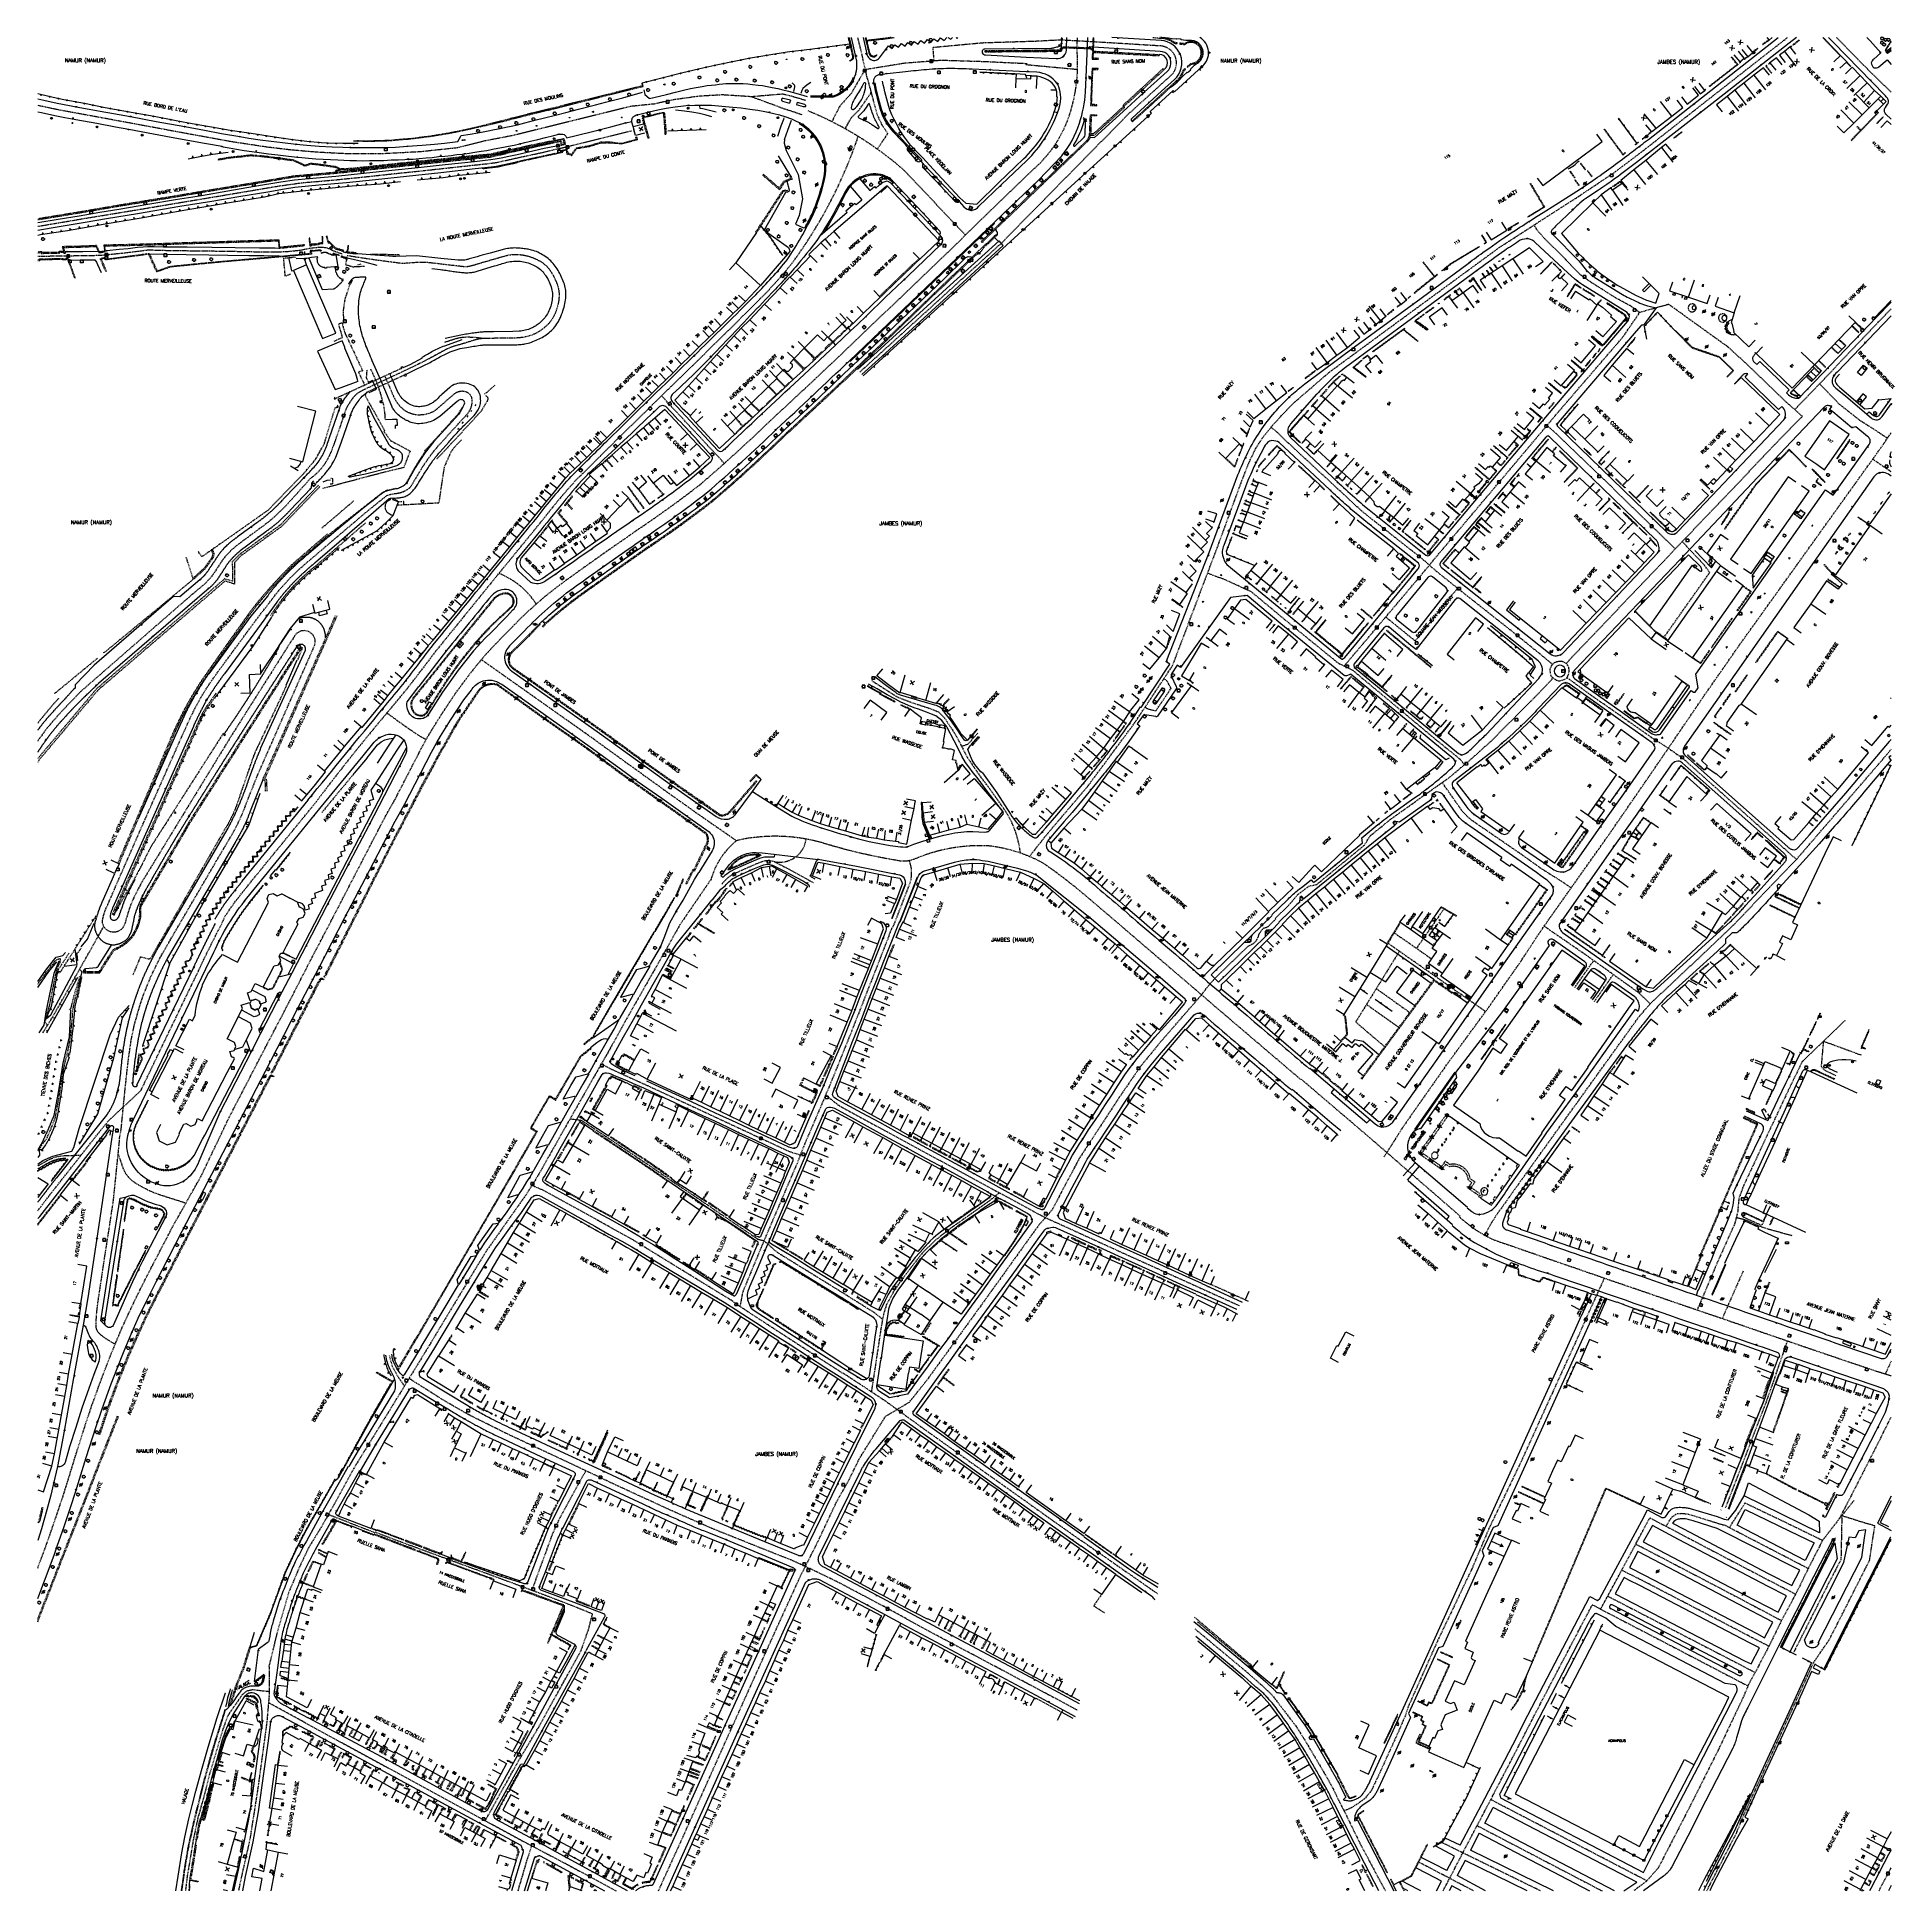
# Model space of a CAD drawing. Header units: millimetres. Extents: x 185000 to 186002, y 127000 to 128000.
import ezdxf
from ezdxf.enums import TextEntityAlignment as Align

# ---------------------------------------------------------------- set-up
doc = ezdxf.new("R2010")
doc.units = ezdxf.units.MM
doc.linetypes.add('DASHED', pattern=[0.75, 0.5, -0.25])
doc.layers.get('0').update_dxf_attribs({"linetype": 'CONTINUOUS'})
for name, color, linetype in [('W0001', 6, 'DASHED'), ('W0008', 7, 'CONTINUOUS'), ('W0017', 7, 'CONTINUOUS'), ('W0100', 7, 'CONTINUOUS'), ('W0105', 7, 'CONTINUOUS'), ('W0112', 1, 'DASHED'), ('W0211', 2, 'CONTINUOUS'), ('W0300', 7, 'CONTINUOUS'), ('W0302', 3, 'CONTINUOUS'), ('W0310', 3, 'CONTINUOUS'), ('W0322', 7, 'CONTINUOUS'), ('W0330', 7, 'CONTINUOUS'), ('W0334', 7, 'CONTINUOUS'), ('W0400', 7, 'CONTINUOUS'), ('W0420', 7, 'CONTINUOUS'), ('W0430', 7, 'CONTINUOUS'), ('W0432', 7, 'CONTINUOUS'), ('W0454', 7, 'CONTINUOUS'), ('W0469', 7, 'CONTINUOUS'), ('W0471', 7, 'CONTINUOUS'), ('W0851', 7, 'CONTINUOUS'), ('W0980', 7, 'CONTINUOUS'), ('W0984', 7, 'CONTINUOUS'), ('W0989', 7, 'CONTINUOUS'), ('W0991', 7, 'CONTINUOUS'), ('W1102', 7, 'CONTINUOUS'), ('W1471', 7, 'CONTINUOUS'), ('W1473', 7, 'CONTINUOUS'), ('W1474', 7, 'CONTINUOUS')]:
    doc.layers.add(name, color=color, linetype=linetype)
doc.styles.get("Standard").update_dxf_attribs({"font": 'romans.shx', "width": 0.85})

# ---------------------------------------------------------------- blocks, each defined once
blk = doc.blocks.new('T400')
for p, q in [((-0.15, 0.3), (0.15, 0.3)), ((-0.15, -0.25), (-0.15, 0.3)), ((-0.15, 0.15), (0.15, 0.15)), ((-0.15, 0), (0.15, 0)), ((0.15, 0.3), (0.15, -0.25)), ((-0.15, -0.15), (0.15, -0.15)), ((-0.15, -0.25), (-0.15, -0.3)), ((-0.15, -0.3), (0.15, -0.3)), ((0.15, -0.3), (0.15, -0.25))]:
    blk.add_line(p, q)
blk = doc.blocks.new('T300')
for p, q in [((-0.8, 0.5), (-0.9, 0.3)), ((-0.9, 0.3), (-0.9, 0.2)), ((-0.9, 0.2), (-0.7, 0.1)), ((-0.7, 0.6), (-0.8, 0.5)), ((-0.8, -0.1), (-0.7, 0.1)), ((-0.6, 0.7), (-0.7, 0.6)), ((-0.7, 0.1), (-0.7, 0.1)), ((-0.5, 0.7), (-0.6, 0.7)), ((-0.3, 0.6), (-0.5, 0.7)), ((-0.3, 0.6), (-0.2, 0.7)), ((-0.2, 0.6), (-0.3, 0.6)), ((-0.2, 0.7), (-0.1, 0.8)), ((-0.1, 0.8), (0.1, 0.8)), ((0.1, 0.8), (0.2, 0.7)), ((0.2, 0.7), (0.3, 0.6)), ((0.3, 0.6), (0.4, 0.5)), ((0.5, 0.5), (0.3, 0.5)), ((0.4, 0.5), (0.4, 0.5)), ((0.6, 0.4), (0.5, 0.5)), ((0.6, 0.4), (0.7, 0.3)), ((0.7, 0.3), (0.7, 0.2)), ((0.7, 0.2), (0.7, 0.1)), ((0.7, 0.1), (0.7, -0.2)), ((-0.8, -0.2), (-0.8, -0.1)), ((-0.7, -0.3), (-0.8, -0.2)), ((-0.8, -0.2), (-0.8, -0.2)), ((-0.7, -0.4), (-0.7, -0.3)), ((-0.5, -0.5), (-0.7, -0.4)), ((-0.4, -0.5), (-0.5, -0.5)), ((-0.4, -0.5), (-0.3, -0.5)), ((-0.3, -0.5), (-0.3, -0.4)), ((-0.3, -0.6), (-0.3, -0.5)), ((-0.3, -0.5), (-0.3, -0.5)), ((-0.2, -0.7), (-0.3, -0.6)), ((-0.1, -0.8), (-0.2, -0.7)), ((0.1, -0.8), (-0.1, -0.8)), ((0.2, -0.7), (0.1, -0.8)), ((0.3, -0.5), (0.2, -0.5)), ((0.3, -0.6), (0.2, -0.7)), ((0.2, -0.7), (0.2, -0.7)), ((0.5, -0.4), (0.3, -0.5)), ((0.3, -0.5), (0.3, -0.6)), ((0.3, -0.5), (0.3, -0.5)), ((0.6, -0.3), (0.5, -0.4)), ((0.7, -0.2), (0.6, -0.3)), ((0.6, -0.3), (0.6, -0.3))]:
    blk.add_line(p, q)
blk = doc.blocks.new('T454')
for p, q in [((-0.25, 0.25), (0.25, -0.25)), ((-0.25, -0.25), (0.25, 0.25)), ((0.75, 0.75), (0.375, 0.375)), ((-0.375, -0.375), (-0.75, -0.75))]:
    blk.add_line(p, q)
blk.add_ellipse((0, 0), major_axis=(0.354, 0.354), ratio=1, start_param=5.49778714, end_param=11.78097245)
blk = doc.blocks.new('T420')
for p, q in [((0.7, 0.7), (-0.8, 0.7)), ((-0.8, 0.7), (-0.8, -0.8)), ((0.7, 0.7), (0.7, -0.8)), ((0.7, -0.8), (-0.8, -0.8))]:
    blk.add_line(p, q)
blk.add_ellipse((0, 0), major_axis=(-0.53, 0.53), ratio=1, start_param=3.926991, end_param=10.210176)
blk = doc.blocks.new('t105o')
for p, q in [((-0.5, 0), (0.5, 0)), ((0.5, 0), (0.2, 0.1)), ((0.5, 0), (0.2, -0.1))]:
    blk.add_line(p, q)
blk = doc.blocks.new('t112o')
at = {"color": 0, "linetype": 'Continuous'}
for p, q in [((-0.5, 0.5), (0.5, 0.5)), ((-0.5, -0.5), (-0.5, 0.5)), ((0.5, 0.5), (0.5, -0.5)), ((0.5, -0.5), (-0.5, -0.5))]:
    blk.add_line(p, q, dxfattribs=at)
blk = doc.blocks.new('t211o')
at = {"color": 0, "linetype": 'Continuous'}
for p, q in [((-0.3, 0.5), (-0.3, 0)), ((0, 1), (0, 0)), ((0.3, 0.5), (0.3, 0))]:
    blk.add_line(p, q, dxfattribs=at)
blk = doc.blocks.new('t310o')
at = {"color": 0, "linetype": 'Continuous'}
for centre, start, end in [((-0.5, 0.4), 216.8699, 323.1304), ((0.5, -0.4), 36.8699, 143.1303)]:
    blk.add_arc(centre, 0.625, start, end, dxfattribs=at)
blk = doc.blocks.new('t991o')
at = {"color": 0, "linetype": 'Continuous'}
for p, q in [((-1, 1), (1, -1)), ((-1, -1), (1, 1))]:
    blk.add_line(p, q, dxfattribs=at)
blk = doc.blocks.new('T471')
for p, q in [((-0.333334, 0.333334), (-0.333334, -0.333334)), ((-0.333334, 0.333334), (0.333334, 0.333334)), ((-0.333334, 0), (0, 0)), ((0.500001, 0.500001), (1.000002, 1.000002)), ((-0.500001, -0.500001), (-1.000002, -1.000002)), ((-0.333334, -0.333334), (0.333334, -0.333334))]:
    blk.add_line(p, q)
blk.add_ellipse((0, 0), major_axis=(0.471405, 0.471405), ratio=1, start_param=5.4977871438, end_param=11.780972451)
blk = doc.blocks.new('T851')
for p, q in [((-0.2, -0.1), (0, 0.3)), ((0, 0.3), (0.2, -0.1)), ((-0.2, -0.1), (0.2, -0.1))]:
    blk.add_line(p, q)
for major_axis in [(-0.106, 0.106), (-0.0354, 0.0354), (-0.0236, 0.0236)]:
    blk.add_ellipse((0, 0), major_axis=major_axis, ratio=1, start_param=3.926991, end_param=10.210176)
blk = doc.blocks.new('t322o')
at = {"color": 0, "linetype": 'Continuous'}
for radius in [0.25, 0.15]:
    blk.add_circle((0, 0), radius, dxfattribs=at)
blk = doc.blocks.new('t330o')
at = {"color": 0, "linetype": 'Continuous'}
for p, q in [((0.25, -0.25), (-0.25, 0.25)), ((-0.25, -0.25), (0.25, 0.25)), ((-0.25, 0.25), (-0.25, -0.25)), ((0.25, 0.25), (-0.25, 0.25)), ((0.25, -0.25), (0.25, 0.25)), ((-0.25, -0.25), (0.25, -0.25)), ((-0.25, -0.25), (-0.25, -0.25))]:
    blk.add_line(p, q, dxfattribs=at)
blk = doc.blocks.new('T430')
at = {"flags": 128}
for points in [[(0.8, 0.8), (-0.8, 0.8)], [(-0.8, 0.8), (-0.8, 0)], [(0.8, 0.8), (-0.8, 0)], [(-0.8, 0), (0.8, 0)], [(-0.4, 2.1), (0.4, 2.1)], [(-0.4, 2.1), (-0.4, 1.3)], [(-0.4, 1.7), (0, 1.7)], [(-0.4, 1.3), (0.4, 1.3)], [(0.8, 0), (0.8, 0.8)]]:
    blk.add_lwpolyline(points, dxfattribs=at)
blk = doc.blocks.new('T432')
at = {"flags": 128}
for points in [[(0.8, 0.8), (-0.8, 0.8)], [(-0.8, 0.8), (-0.8, 0)], [(0.8, 0.8), (-0.8, 0)], [(-0.8, 0), (0.8, 0)], [(-0.4, 2.1), (0.4, 2.1)], [(-0.4, 2.1), (-0.4, 1.3)], [(-0.4, 1.3), (0.4, 1.3)], [(0, 1.7), (0.4, 1.7)], [(0.4, 1.3), (0.4, 1.7)], [(0.8, 0), (0.8, 0.8)]]:
    blk.add_lwpolyline(points, dxfattribs=at)
blk = doc.blocks.new('*U19')
at = {"flags": 128}
for points in [[(0.8, 0.8), (-0.8, 0.8)], [(-0.8, 0.8), (-0.8, 0)], [(0.8, 0.8), (-0.8, 0)], [(-0.8, 0), (0.8, 0)], [(1, 2.4), (0.4, 1.9)], [(0.4, 1.9), (0.9, 1.3)], [(0.7, 2.1), (1, 1.8)], [(0.8, 0), (0.8, 0.8)], [(1, 2.4), (1.5, 1.7)]]:
    blk.add_lwpolyline(points, dxfattribs=at)
blk = doc.blocks.new('T1471')
at = {"color": 0, "linetype": 'Continuous', "flags": 128}
blk.add_lwpolyline([(-0.75, -0.5), (-0.75, 0.5), (0.75, 0.5), (0.75, -0.5), (-0.75, -0.5)], dxfattribs=at)
blk = doc.blocks.new('T1473')
at = {"color": 0, "linetype": 'Continuous', "const_width": 0.5, "flags": 128}
blk.add_lwpolyline([(-0.25, 0, 1), (0.25, 0, 1)], format="xyb", close=True, dxfattribs=at)
blk = doc.blocks.new('T1474')
at = {"color": 0, "linetype": 'Continuous', "flags": 128}
for points in [[(-0.8, -0.5), (-0.8, 0.5)], [(-0.8, 0), (0.7, 0)], [(0.7, 0), (0.7, -0.5), (0.7, 0.5)]]:
    blk.add_lwpolyline(points, dxfattribs=at)
blk = doc.blocks.new('T469')
at = {"color": 0, "linetype": 'Continuous', "flags": 128}
for points in [[(-0.4, 0.4), (0.4, -0.4)], [(-0.4, -0.4), (0.4, 0.4)]]:
    blk.add_lwpolyline(points, dxfattribs=at)
at = {"color": 0, "linetype": 'Continuous'}
blk.add_circle((0, 0), 0.5, dxfattribs=at)

msp = doc.modelspace()

# ---------------------------------------------------------------- linework, layer by layer
at = {"layer": 'W0001'}
for p, q in [((185948.9, 127556.5), (185904.7, 127595.8)), ((185758.7, 127529.8), (185743.9, 127508.5)), ((185781.2, 127474.4), (185728.5, 127511.3)), ((185731.9, 127516.9), (185752.1, 127502.8)), ((185734.7, 127507), (185711.1, 127468.8)), ((185722.2, 127486.8), (185740.3, 127473.9)), ((185870, 127478.6), (185864.3, 127484.2)), ((185716.9, 127478.3), (185734.4, 127465.9)), ((185711.1, 127468.8), (185726.8, 127455.4)), ((185963.6, 127458.4), (185983.8, 127451)), ((185994.4, 127244.5), (186000, 127255.6)), ((185994.4, 127244.5), (185977.2, 127210.8)), ((185977.2, 127210.8), (185971.8, 127200.5)), ((185909.2, 127197.5), (185909.9, 127197.4)), ((185868.2, 127005.4), (185784, 127049.2)), ((185776.6, 127035.2), (185844, 127000)), ((185810.8, 127000), (185757.5, 127026.1)), ((185774.7, 127000), (185745.1, 127015.5)), ((185739.3, 127000), (185736.9, 127001.2))]:
    msp.add_line(p, q, dxfattribs=at)
for points in [[(185434.2, 127829.7), (185491.2, 127884.2), (185511.9, 127904.5), (185537.9, 127929.5, 0.129839), (185556.5, 127957.6, 0.105225), (185560.7, 127994.1), (185561, 128000, 0.287346)], [(185443.6, 127819.5), (185519.8, 127888.9), (185588.4, 127958.6), (185611.4, 127979.5, 0.663709), (185605.9, 127995.4), (185569.8, 127997.6)], [(185467.5, 127928.3, 0.083206), (185415.6, 127960.4, 0.088089)], [(185149.1, 127586.1, -0.01401), (185188.9, 127636.1, 0.016219), (185207.7, 127659.5, -0.003598), (185214.8, 127668.9, -0.000146), (185244.5, 127705.5, 0.000133), (185271.9, 127739, -0.020808), (185290.2, 127760.9, -0.00094), (185309.4, 127779.9, -0.001248), (185356.1, 127825.7, 0.003714), (185389.7, 127858.9, 0.028409), (185407, 127878.2, 0.077858), (185442.7, 127946.6)], [(185257.8, 127683.7, -0.043816), (185285.6, 127707.5, -0.003371), (185324.6, 127735, 0.017269), (185357.3, 127758.7, 0.015599), (185394.6, 127792.6, 0.003504), (185434.2, 127829.7, 0.003504)], [(185269, 127694.3, 0.155757), (185248.9, 127710.8, 0.155757)], [(185000, 127174.1), (185003.4, 127183.2), (185005.1, 127187.9), (185008.8, 127198.5), (185012.4, 127209.1), (185014.9, 127216.8), (185020.7, 127235.6), (185026, 127252.3), (185029.3, 127262.1), (185034.2, 127275.6), (185037.4, 127284), (185041.2, 127293.5), (185045, 127302.6), (185049, 127311.4), (185053.5, 127320.8), (185058.7, 127331.2), (185072.9, 127358.5), (185088.2, 127385.7), (185103.3, 127417.3), (185120.2, 127449.9), (185135.7, 127479.6), (185146.4, 127500.5), (185160.7, 127527.8), (185171.5, 127548.7), (185187.7, 127579.9), (185190, 127583.9), (185192.8, 127588.9), (185207.4, 127617.2), (185210.3, 127622.5), (185212.5, 127626.1), (185217.9, 127634.8), (185225.2, 127645.8), (185225.3, 127646), (185229.2, 127651.2, -0.04245), (185249.6, 127675.4), (185257.8, 127683.7)]]:
    msp.add_lwpolyline(points, format="xyb", dxfattribs=at)
for points in [[(185442.4, 128000), (185444.6, 127990.6), (185447.2, 127979.1), (185448.5, 127974.8), (185450.8, 127965.9), (185452.9, 127958.3), (185455.4, 127953), (185458.6, 127948.2), (185453, 127939.8)], [(185569.8, 127997.6), (185551.6, 127998.6), (185538.6, 127997.9), (185509.7, 127997), (185482.9, 127994.5), (185483.5, 127987.3)], [(185551.8, 127578.6), (185566.3, 127595.7), (185591.8, 127630.1), (185612.3, 127661.1), (185636.4, 127724.7), (185649.7, 127760.9), (185653.4, 127770.4), (185657.1, 127778.1), (185660.7, 127783.8), (185666, 127790.4), (185670.9, 127795.8), (185677.9, 127803), (185697, 127819.5), (185729.4, 127843.3), (185788.9, 127886.9), (185798.2, 127892.9), (185831.9, 127914.6), (185850.3, 127926.9), (185866.1, 127938.8), (185895.7, 127962.1), (185943.2, 127999.3)], [(185943.2, 127999.3), (185944, 128000)], [(186000, 127970.5), (185987.2, 127983), (185970.5, 128000)], [(185533.8, 127985.8), (185510.2, 127986.9), (185487.3, 127987.6), (185467.3, 127986), (185446.4, 127982.6), (185442.8, 127976.6), (185439.1, 127970), (185432.7, 127962.9), (185428.5, 127954.6)], [(185533.1, 127985.4), (185561.1, 127982.8)], [(185412.4, 127958.2), (185408.8, 127959.5), (185402.9, 127961.4), (185385.1, 127968), (185369.6, 127969), (185357, 127968.3), (185343.3, 127966.4), (185332.6, 127964.1), (185320.1, 127962.8), (185277.9, 127952.4), (185256, 127947), (185240, 127943.9), (185226.3, 127940.4), (185206.5, 127938.3), (185185.5, 127937.2), (185167.1, 127937.2), (185150.1, 127938.1), (185136.4, 127939.3), (185123.8, 127940.8), (185105.3, 127943.6), (185082.7, 127947.7), (185045, 127954.7), (185011.8, 127960.8), (185000, 127963.3)], [(185414.4, 127966), (185406.6, 127968.3), (185401.9, 127969.4), (185385.1, 127968)], [(185435.7, 127950.8), (185439.1, 127956.9), (185443, 127960.6), (185446, 127964.9), (185449.7, 127970.3)], [(185000, 127898.1), (185009.5, 127899.7), (185027.2, 127902.7), (185049.9, 127906.4), (185077.8, 127911.1), (185098.8, 127914.6), (185114.8, 127917.3), (185130.2, 127919.9), (185142.4, 127921.6), (185158.6, 127923), (185173.7, 127924.5), (185189.3, 127926.2), (185208.4, 127928.2), (185228.4, 127930.4), (185242.4, 127931.9), (185247.8, 127932.6), (185257.6, 127934.8), (185270.2, 127937.5), (185283.9, 127940.7), (185320.5, 127949.7)], [(185467.5, 127928.3), (185500.5, 127893.4)], [(185824.6, 127880.1), (185813.1, 127891.4), (185809.2, 127895.8), (185807.3, 127898.8)], [(185000, 127882), (185015, 127882.2), (185034.2, 127882.5), (185045.7, 127883.7), (185053.1, 127884.6), (185059.6, 127885.4), (185070.8, 127885.1), (185085.7, 127884.9), (185103.1, 127884.7), (185117.5, 127884.4), (185129.4, 127884.3), (185135.2, 127884.6), (185142, 127885.3), (185147.2, 127886.4), (185152, 127886.9), (185155.7, 127886.7), (185160.6, 127884.5), (185164.3, 127883.3)], [(185704.9, 127660.9), (185724, 127683.4), (185748.4, 127712.3), (185753.9, 127719), (185797, 127770.1), (185820.3, 127797.8), (185855.3, 127838.4), (185864.3, 127851.6), (185859.5, 127855.1), (185851.2, 127859.6), (185836.7, 127868.8), (185832.3, 127872), (185824.2, 127880.4)], [(185824.7, 127662.3), (185889.3, 127730.1), (185914.2, 127756.1), (185937.2, 127780.4), (185952.1, 127795.6), (185943.6, 127803.1), (185922.7, 127823.2), (185911.7, 127833.2), (185880, 127856), (185864.3, 127851.6)], [(186000, 127853.6), (185992.9, 127846.3), (185968.1, 127820.2), (185952.5, 127803.9), (185948, 127799.2)], [(185972, 127802.2), (185961.4, 127813.2)], [(185972, 127802.2), (185982.9, 127793.6), (185991.2, 127788.3), (185998, 127783.8)], [(185814.3, 127790.6), (185817.6, 127787.8), (185845.1, 127761.5), (185875, 127732.3), (185883.6, 127724.1)], [(185714, 127744.8), (185673, 127782.8), (185669, 127786.8), (185665.4, 127789.7)], [(185759.8, 127445.2), (185782.2, 127475.8), (185800.6, 127502.1), (185809, 127515), (185815.9, 127525), (185846.5, 127568.1), (185868.5, 127600), (185877.2, 127612.7), (185899.2, 127645), (185918.5, 127672.7), (185995.1, 127779.5), (186000, 127786.8)], [(186000, 127765.6), (185999.2, 127766.2), (185993.9, 127769.8), (185990.1, 127772.5)], [(185817.3, 127661.7), (185812.7, 127665.6), (185794.9, 127680), (185770, 127699.7), (185754.5, 127712.1), (185747, 127718.7), (185721.2, 127739), (185714, 127744.8)], [(185877.5, 127676.4), (185902.1, 127711.3), (185899.1, 127715.4), (185887.3, 127728)], [(185672.7, 127686), (185654.8, 127700.9), (185640.6, 127707.4), (185631.2, 127710.9)], [(185727.3, 127687.3), (185743.2, 127674.4), (185762.6, 127698.6), (185766.1, 127702.8)], [(185672.7, 127686), (185701.6, 127662.5), (185709.5, 127658.6), (185754.2, 127621.3), (185767.4, 127610.6), (185769.8, 127607.6)], [(185450, 127653), (185456.4, 127648.9), (185463.7, 127644.2), (185472.1, 127641), (185481.3, 127638), (185486, 127636.1), (185489.3, 127632.8), (185495.2, 127623.8), (185501.7, 127611.3), (185508.2, 127601.8)], [(185597.5, 127638.7), (185599, 127637.7), (185603.3, 127636.7), (185611.5, 127648.8), (185609.2, 127652.9), (185607.6, 127654)], [(185667.7, 127524.6), (185676, 127532.9), (185679.7, 127537.4), (185685.9, 127542.1), (185690.1, 127543), (185715.8, 127564.2), (185718.9, 127569.2), (185729.9, 127578.1), (185751.1, 127593.3), (185761.6, 127600.7), (185773.8, 127611), (185784, 127620.2), (185807.6, 127643.9), (185817.6, 127654.4)], [(185853.9, 127634.1), (185837.9, 127645.2), (185825.1, 127654.6)], [(185192.8, 127632.3), (185188.4, 127635.5)], [(185853.9, 127634.1), (185870.6, 127622.4), (185879.8, 127616.5), (185887.9, 127610.8), (185904.7, 127595.8)], [(185498.5, 127617.6), (185501.9, 127618.7), (185507.3, 127624.7)], [(185810, 127396.7), (185864, 127471.7), (185870, 127478.6), (185908.5, 127514.9), (185914.9, 127521.1), (185948.9, 127556.5), (185997.5, 127612.9), (186000, 127616)], [(185810.5, 127552.1), (185801.1, 127558.8), (185787.6, 127568.1), (185774, 127577.4), (185771.5, 127579.5), (185768.4, 127582.8), (185757.8, 127598)], [(185810.5, 127552.1), (185817.1, 127547.9), (185823.1, 127544.1), (185827.4, 127541.1)], [(185363.3, 127545.8), (185346.6, 127521.4), (185339.8, 127509.3), (185329.5, 127491.2), (185317, 127469.2), (185307.2, 127451.5), (185301.1, 127440.9), (185292.1, 127425.1), (185282.5, 127408.2), (185269.7, 127385.5), (185263.5, 127375.6), (185249.8, 127356.2), (185242.4, 127345.7), (185237.2, 127337.3), (185222.9, 127313.6), (185211.5, 127294.7)], [(185462.1, 127521.6), (185460.4, 127518.6), (185458.6, 127513.5), (185450.6, 127493.1), (185439.3, 127464.2), (185428, 127436.2), (185422.3, 127422.7), (185413.3, 127401.8), (185409.7, 127392.5), (185393.4, 127354.4), (185390.3, 127347.1), (185380.3, 127322.9), (185378.9, 127315.3)], [(185864.3, 127484.2), (185836.7, 127504), (185817.7, 127517.1), (185812.8, 127520.5)], [(185829.3, 127487.4), (185836.5, 127497.7), (185839.6, 127501.9)], [(185839.9, 127479.9), (185847.3, 127490.5), (185850.1, 127494.4)], [(185975.1, 127469.5), (185952, 127447.4), (185944.7, 127432.3), (185936.3, 127414.5), (185934, 127409.7), (185927.8, 127396.3), (185920.3, 127380.3), (185917.8, 127373.4), (185917.2, 127366.6), (185915.7, 127360.2), (185906.5, 127339.7)], [(185605.7, 127457.9), (185595, 127444.8), (185584.4, 127429.4), (185562, 127395.2), (185554.4, 127380.9), (185547.3, 127367.4), (185540, 127359), (185532.5, 127348.6), (185514.5, 127323.5), (185493.1, 127293.9), (185479.4, 127275.1)], [(185970.2, 127439.8), (185964, 127442.8), (185962.4, 127444.7), (185963.6, 127458.4)], [(185304.1, 127446.2), (185310, 127443.1), (185327.7, 127435.1), (185354.7, 127422.6), (185386.8, 127407.6), (185405.6, 127398.9), (185411.5, 127397.1)], [(185425.1, 127429.4), (185432.6, 127423.5), (185458.3, 127409.5), (185487.5, 127393.7), (185515.3, 127378.5), (185522.3, 127374.8), (185537.3, 127366.6), (185543.7, 127363.2), (185550.4, 127360.2), (185590.5, 127341.9), (185626.6, 127325.6)], [(185287.3, 127416.6), (185293.1, 127415.9), (185299.8, 127411.5), (185314.7, 127401.6), (185331.9, 127390.1), (185342.4, 127382.8), (185357, 127373.1), (185368.8, 127365), (185379.2, 127358), (185388.4, 127351.7), (185391.9, 127350.8)], [(185434.1, 127279.4), (185410.6, 127294.6), (185383.6, 127312.2), (185378.9, 127315.3), (185374.1, 127318.7), (185347.2, 127335.2), (185321.2, 127351.2), (185293.7, 127366.5), (185273, 127377.9), (185266.6, 127380.6)], [(185518.8, 127376.6), (185512.7, 127371.7), (185504.1, 127365.6), (185493.8, 127358.4), (185488.9, 127354.7), (185483.6, 127350.4), (185477.2, 127344), (185470.7, 127335.7), (185464.1, 127326.8), (185461.7, 127323.3), (185458, 127316.3), (185456.5, 127311.8), (185455.2, 127305.1), (185452.4, 127286.4)], [(185916.4, 127363.4), (185921.4, 127362.1), (185928.6, 127358.8), (185933.8, 127357.1), (185946.4, 127353.6)], [(185455.9, 127308.4), (185451.5, 127311.9), (185434.1, 127322.8), (185416.3, 127333.8), (185399.1, 127344.4), (185391.9, 127350.8)], [(185835.4, 127308.9), (185831.8, 127300.6), (185817.2, 127268.7), (185800.4, 127231.7), (185783, 127195.5), (185773.7, 127173.5), (185755.5, 127135.4), (185739.2, 127098.8), (185737.9, 127094.6), (185733.7, 127084.9), (185724.3, 127064.2), (185719.6, 127054.1), (185716.2, 127050), (185712.6, 127047.3), (185708.9, 127044.9), (185704.9, 127043.1)], [(185938, 127279.2), (185932, 127262.3), (185923.6, 127240.5), (185915.3, 127218.8), (185910.5, 127206.6)], [(185980, 127210.7), (185971.6, 127200.2), (185963, 127189.1), (185955.3, 127174), (185948.7, 127160.5), (185941.2, 127146.6), (185934.3, 127132.5), (185926.7, 127118), (185923, 127111.3), (185920.5, 127105.1), (185906.8, 127076.2), (185890.7, 127044.1), (185874.3, 127012.3), (185868.2, 127005.4), (185861.1, 127000)], [(185652.5, 127117.9), (185661.6, 127109.9), (185665.9, 127105.8), (185679, 127088.7), (185683, 127082.4), (185687.4, 127075), (185693.8, 127064.2), (185698.9, 127055.2), (185702.3, 127048), (185704.9, 127043.1), (185713.5, 127025.4), (185727.1, 127000)], [(185110.4, 127105.9), (185106, 127099.5), (185102.7, 127094.8), (185099.7, 127086.6), (185092.9, 127063.6), (185090, 127052.2), (185086.4, 127039.2), (185084, 127027.9), (185080.7, 127008.1), (185079.7, 127000)], [(185993.4, 127000), (186000, 127012.5)]]:
    msp.add_lwpolyline(points, dxfattribs=at)
at = {"layer": 'W0001', "flags": 128}
for points in [[(185196.6, 127878.2), (185204, 127878.7, -0.0292), (185208.6, 127878.8, -0.0187), (185213.1, 127878.4), (185229.6, 127876.5, 0.0803), (185233.2, 127876.7, 0.019), (185236.8, 127877.7), (185245.3, 127880.2), (185252.5, 127882.2, -0.0597), (185256.9, 127882.9, -0.0457), (185261.4, 127882.7, -0.0428), (185265.9, 127881.6, -0.0453), (185270.1, 127879.8, -0.0401), (185273, 127878, -0.0535), (185275.5, 127875.6, -0.0371), (185277, 127873.5, -0.0171), (185278.4, 127871.1, -0.0226), (185279.9, 127867.9, -0.0489), (185281, 127864.4, -0.0488), (185281.3, 127861.2, -0.0353), (185281.1, 127857.9, -0.0487), (185279.9, 127853.1, -0.0568), (185277.8, 127848.5, -0.0384), (185275.9, 127845.9, -0.0365), (185273.5, 127843.6, -0.0358), (185270.9, 127841.6, -0.0364), (185268, 127840, -0.0584), (185262.5, 127838.3, -0.0448), (185256.8, 127837.8), (185241.1, 127837.6, 0.068), (185235.3, 127836.6, 0.0015), (185229.6, 127834.8, 0.0002), (185225, 127833.5, 0.0514), (185220.6, 127831.8), (185208.6, 127825.3), (185197, 127819.7), (185177, 127810.4, 0.0324), (185173.9, 127808.8, 0.0573), (185171.1, 127806.7, 0.0345), (185169.7, 127805, 0.0156), (185168.5, 127803.3, 0.0129), (185167.4, 127801.5, 0.027), (185166.5, 127799.8, 0.026), (185165.7, 127797.5, -0.004), (185164.9, 127795.2), (185160.6, 127782.7, -0.0049), (185159.3, 127779.2, -0.0145), (185157.9, 127775.6, -0.0242), (185156.2, 127772.1, -0.0336), (185154.1, 127768.8, -0.075503), (185147.1, 127762)], [(185219.7, 127835.6, -0.0125), (185224.2, 127837.1, -0.0389), (185228.6, 127838.2, -0.0309), (185231.7, 127838.4, -0.0217), (185234.8, 127838.3, -0.0127), (185238, 127838, -0.0042), (185241.1, 127837.6), (185241.1, 127837.6)], [(185159.2, 127728.6), (185178.1, 127744.6), (185188.1, 127752.7, -0.0102), (185189.7, 127753.3, -0.0309), (185191.4, 127753.7, -0.0208), (185193.3, 127754, 0.0286), (185195.2, 127754.3, 0.0421), (185196.9, 127754.8, 0.0256), (185198.5, 127755.6, 0.0418), (185200.3, 127756.7, 0.0924), (185201.7, 127758.3), (185206.6, 127766.5, -0.0105), (185209.1, 127770.4, -0.0127), (185211.7, 127774.1, -0.0109), (185213.6, 127776.6, -0.014), (185215.6, 127779), (185221, 127785), (185229.2, 127794, 0.021), (185231.9, 127797, 0.0813), (185233.9, 127800.5, 0.0915), (185234.4, 127804.1, 0.1648), (185233.4, 127807.2, 0.127), (185231.4, 127808.6, 0.0908), (185228.9, 127809.1, 0.0875), (185226.5, 127808.6, 0.0943), (185224.4, 127807.4), (185215.4, 127799.5, -0.0704), (185212.8, 127797.8, -0.0484), (185209.9, 127796.8, -0.0467), (185206.7, 127796.3, -0.0587), (185203.5, 127796.5, -0.0795), (185199.4, 127797.9, -0.0747), (185196, 127800.5, -0.0591), (185193.5, 127803.7, -0.0332), (185191.7, 127807.2), (185188.5, 127814.7), (185187.3, 127817.4)], [(185044.1, 127406), (185045, 127410.4), (185047.3, 127433.9), (185048.3, 127442.8), (185049.1, 127449.8), (185050.5, 127459.3), (185052.2, 127467.4), (185055.1, 127477.6), (185057.3, 127484.1), (185061.1, 127493.3), (185065.5, 127502.5), (185073.2, 127515.9), (185081.9, 127530.8), (185088.8, 127542.6), (185096.2, 127555.3), (185105.6, 127571.2), (185108.1, 127576.1), (185110.4, 127581.1), (185111.7, 127584.4), (185118, 127600.5), (185149.2, 127671.5, 1.007466), (185138.2, 127676.3), (185136.3, 127673.5), (185104.1, 127622.6), (185056.1, 127544.1), (185054.1, 127540.3), (185052, 127536.2), (185050.1, 127531.8), (185049, 127528.6), (185048.3, 127526.1), (185047.9, 127525), (185047.5, 127523.5), (185047.3, 127522.7), (185046.9, 127521.6), (185046.6, 127520.8), (185045.8, 127519.4), (185044.9, 127518.5), (185043.2, 127517.6), (185041.8, 127517.2), (185040.1, 127517.2), (185038.7, 127517.6), (185036.9, 127518.7), (185035.7, 127520.2), (185035, 127522.1), (185035, 127523.5), (185035.2, 127524.8), (185035.6, 127526.4), (185036.4, 127528.9), (185044.4, 127547.3), (185057.3, 127576.7), (185068.9, 127602.8), (185076.3, 127619.5), (185079.7, 127627.1), (185082.5, 127633.2), (185085.2, 127638.6), (185088.6, 127644.8), (185092.1, 127650.4), (185097, 127657.4), (185117.9, 127685.8), (185120, 127688.6), (185125.1, 127695.1), (185127.7, 127698.6), (185131.3, 127703), (185135.5, 127707.6), (185139.9, 127711.9), (185143.9, 127715.6), (185148.6, 127719.5), (185152.8, 127723.1), (185159.2, 127728.6)], [(185192.8, 127632.3), (185200.3, 127627, 0.03365), (185209.6, 127621.2, -10.283673)], [(185530.2, 127559.9, 0.108498), (185522.8, 127581.6, 0.01428), (185508.3, 127601.7, 0.01428)], [(185551.8, 127578.6, 0.019098), (185535.1, 127558)], [(185681.4, 127437.8, -0.000431), (185655.5, 127459.9, -0.002226), (185624.4, 127486.5, -0.000324), (185589.2, 127516.6, 0.000703), (185581.1, 127523.6), (185568.5, 127534.3, 0.028219), (185542.2, 127554.7, 0.093909), (185513.2, 127563.8, 0.113768), (185473.1, 127556.7, -0.161836), (185463.9, 127555.9, -0.03366), (185424.2, 127565.2, 0.100641), (185387.5, 127568.4, 0.044105), (185377, 127566.6, 0.154022), (185363.3, 127545.8), (185363.3, 127545.8)], [(185397.3, 127555.4, 0.441134), (185414.6, 127567.5, 0.441134)], [(185369.1, 127543.1, -0.120612), (185375.9, 127548.9), (185379.9, 127550.7), (185386, 127553.4), (185389.5, 127554.9, -0.190717), (185397.3, 127555.4), (185403.1, 127552.4), (185414.1, 127546.4), (185418.4, 127544)], [(185462.1, 127521.6), (185470.2, 127542.4, 0.190657), (185470.3, 127555.8)], [(185627.9, 127483.4, -0.032952), (185635.1, 127492.2), (185653, 127509.6, -0.082084), (185655.8, 127511, 0.15553), (185658.7, 127515.3, -0.157831), (185661.7, 127519.6, 0.0974), (185663.9, 127520.3, 0.002428), (185668, 127524.4, 0.002428)], [(185044.1, 127406), (185040.7, 127372.5), (185038.4, 127357.2), (185035.9, 127341.3), (185032.6, 127319.2, 0.029296), (185031.3, 127305.5, 0.241246), (185033.8, 127300.2, 0.047836), (185041.9, 127295, 0.20297)], [(185000, 127391.1), (185000, 127391.2), (185000.2, 127391.3), (185000.4, 127391.4), (185000.7, 127391.5), (185000.9, 127391.6), (185001.1, 127391.7), (185001.3, 127391.8), (185001.5, 127392), (185001.7, 127392.1), (185001.9, 127392.2), (185002.1, 127392.3), (185002.4, 127392.4), (185002.6, 127392.6), (185002.8, 127392.7), (185003, 127392.8, -0.000112), (185003, 127392.8), (185003.2, 127392.9), (185003.4, 127393.1), (185003.7, 127393.2), (185003.9, 127393.3), (185004.1, 127393.4), (185004.3, 127393.6), (185004.5, 127393.7), (185004.8, 127393.8), (185005, 127393.9), (185005.2, 127394), (185005.4, 127394.2), (185005.7, 127394.3), (185005.9, 127394.4), (185006.1, 127394.5), (185006.4, 127394.6), (185006.6, 127394.7), (185006.9, 127394.8), (185007.1, 127395), (185007.3, 127395.1), (185007.6, 127395.2), (185007.8, 127395.3), (185008.1, 127395.4), (185008.3, 127395.4), (185008.6, 127395.5), (185008.8, 127395.6), (185009.1, 127395.7), (185009.4, 127395.8), (185009.6, 127395.9), (185009.9, 127395.9), (185010.1, 127396), (185010.4, 127396.1), (185010.6, 127396.1), (185010.9, 127396.2), (185011.2, 127396.3), (185011.4, 127396.3), (185011.7, 127396.4), (185011.9, 127396.4), (185012.2, 127396.4), (185012.5, 127396.5), (185012.7, 127396.5), (185013, 127396.6), (185013.3, 127396.6), (185013.5, 127396.6), (185013.8, 127396.6), (185014.1, 127396.7), (185014.3, 127396.7), (185014.6, 127396.7), (185014.9, 127396.7), (185023.5, 127397)], [(185043.3, 127397.9), (185045.7, 127390.8, 0.165845), (185052.2, 127382.3, 0.060971), (185065.1, 127375.9), (185080, 127371.1)], [(185810, 127396.7, 0.002441), (185790.1, 127368.9, 0.049266), (185780.7, 127353.6)], [(186000, 127277.8, 0.001774), (185992.3, 127280.2), (185971.5, 127287.2, -0.000957), (185911.5, 127307.8, -0.002116), (185863.4, 127324.3, -0.005592), (185841.3, 127331.9, -0.000566), (185818.6, 127339.7, 0.000831), (185806, 127344.1), (185797.4, 127347.1), (185790.3, 127349.5, -0.066146), (185777.8, 127355.4, -0.009542), (185774.3, 127357.6, -0.003353), (185767, 127363.6, -0.003353)], [(185843.2, 127152), (185874.6, 127135.7), (185922.7, 127110.6, 0.125434)]]:
    msp.add_lwpolyline(points, format="xyb", dxfattribs=at)
for points in [[(185166.9, 127882.4), (185178, 127880.7), (185187.3, 127879.4), (185196.6, 127878.2), (185196.6, 127878.2)], [(185370.5, 127770.2), (185336.6, 127806.6)], [(185147.1, 127762), (185136.9, 127750.6), (185132.1, 127745.5), (185128.1, 127741.7), (185125, 127739), (185121.6, 127736.4), (185109.4, 127727.4), (185107, 127725.6), (185104.5, 127723.4), (185101.5, 127720.3), (185099.1, 127717.1), (185096.3, 127712.8), (185094.9, 127710.6), (185092.8, 127707.9), (185090.5, 127705.5), (185080.1, 127696.7), (185023, 127646.9), (185020.2, 127644), (185016.6, 127640.3), (185011.9, 127635.2), (185008.4, 127631.3), (185004.8, 127627), (185002, 127623.2), (185000, 127620.4)], [(185300.6, 127621), (185239.4, 127664.3)], [(185300.6, 127621), (185339.4, 127593), (185355, 127581.9), (185377, 127566.6)], [(185000, 127366.9), (185006.7, 127375.7), (185034.9, 127411.5), (185038.5, 127415.8), (185055.7, 127431.8), (185062.1, 127445.2), (185069.4, 127460.5), (185075.1, 127472.2), (185081.7, 127486), (185086.1, 127495), (185089.4, 127502.1), (185093.4, 127510.2), (185096.5, 127516.4), (185098.7, 127520.5), (185101.3, 127526.2), (185106.1, 127533.1), (185111.5, 127540), (185116.5, 127546.2), (185149.1, 127586.1)], [(185002.8, 127463), (185005.1, 127466.7), (185008.3, 127471.9), (185035.7, 127520.4)], [(185000, 127489.2), (185001.6, 127491.3), (185006.2, 127497.6), (185010.1, 127502.4), (185012.1, 127503.1), (185012, 127501.1), (185010.2, 127496.8), (185009.4, 127493.5), (185008.4, 127488.6), (185006.2, 127477.3), (185004.2, 127471), (185004.1, 127468.8), (185005.1, 127466.7)], [(185022.6, 127497.3), (185023.8, 127495.8), (185019.6, 127479.4), (185018.7, 127474.4), (185018.5, 127470.7), (185017.6, 127460.7), (185016.6, 127455.2), (185013.2, 127440.7), (185011.5, 127428.9), (185009.4, 127417.3), (185006.8, 127410.5), (185004.6, 127405.6), (185000.5, 127400), (185000, 127399)], [(185605.7, 127457.9), (185627.9, 127483.4)], [(185759.8, 127445.2), (185736.3, 127411.7), (185726.3, 127395.8)], [(185767.4, 127364.1), (185717, 127407.8), (185681.6, 127438)], [(185906.5, 127339.7), (185895.3, 127313.3)], [(185845.2, 127330.5), (185835.4, 127308.9)], [(185920.1, 127334.3), (185908.8, 127308.7)], [(185626.6, 127325.6), (185648.4, 127315.7)], [(185211.5, 127294.7), (185193.5, 127265.2), (185170.4, 127227.7)], [(185938, 127279.2), (185944.1, 127296.6)], [(185189.6, 127288.9), (185191.3, 127283), (185193.9, 127278.1), (185197.9, 127272.3)], [(185434.4, 127279.5), (185457.1, 127264.5), (185481.4, 127246.9), (185548.1, 127199.5), (185563.3, 127188.7)], [(185452.4, 127286.4), (185449.8, 127269.4)], [(186000, 127285.8), (185996.8, 127278.8)], [(185480.8, 127140.1), (185457.4, 127153), (185431.1, 127166.9), (185419.1, 127172.7), (185407.5, 127178.1), (185391.8, 127184.3), (185363.6, 127195.6), (185342.1, 127205.1), (185312.9, 127218.5), (185288.1, 127230.3), (185253.6, 127246.4), (185232.7, 127256.8), (185219.3, 127264.5), (185200.5, 127276.4)], [(185470.3, 127263.7), (185479.4, 127275.1)], [(185335, 127000), (185336.5, 127003.5), (185347.3, 127027.2), (185373, 127084.7), (185399.3, 127143), (185411.6, 127169.9), (185420.6, 127187.7), (185431.1, 127210), (185437.5, 127221.3), (185443.3, 127233.1), (185457.4, 127256), (185470.3, 127263.7)], [(185170.4, 127227.7), (185162.6, 127213.3), (185153.1, 127196.4), (185146.3, 127185.4), (185141.5, 127175.3), (185135.4, 127160.9), (185129.2, 127139.5), (185124.8, 127121.3), (185124.9, 127106), (185123.6, 127090.8), (185118.6, 127054.1), (185114.5, 127028), (185110.3, 127009.3), (185108.3, 127000)], [(185266.7, 127162.2), (185278, 127193), (185282.1, 127201.9), (185293.3, 127222.3), (185295.8, 127226.6)], [(185912.7, 127195.9), (185921.2, 127209.3)], [(185921.2, 127209.3), (185946.8, 127197), (185963, 127189.1)], [(185181.9, 127193.2), (185156.8, 127203)], [(185758.2, 127000), (185760.2, 127003.7), (185770.3, 127023.2), (185783.5, 127048.3), (185798.6, 127077.3), (185806.8, 127093.3), (185819.4, 127117.5), (185838.8, 127154.4), (185843.2, 127152), (185845.3, 127155.8), (185851.9, 127167.9), (185868.1, 127198.1), (185869.8, 127201.2), (185878.6, 127196.7), (185880.2, 127199.4), (185881.5, 127201.5), (185884.4, 127203.6), (185887.2, 127203.7), (185890.6, 127203.3), (185909.2, 127197.5)], [(185900.5, 127000), (185916.7, 127031.5), (185919.8, 127039.4), (185925, 127050.7), (185958.2, 127123.3), (185966.6, 127135.5), (185966.6, 127135.5), (185976.2, 127154.3), (185988.4, 127178.4), (185990.1, 127189.9), (185991.2, 127196.9), (185983.7, 127199.1), (185973.4, 127202.4), (185972.9, 127178.7), (185967.2, 127167.8), (185949.8, 127133.4), (185947.2, 127128.3)], [(185293.2, 127129.7), (185297.1, 127140.8), (185299.4, 127149.4), (185285, 127155.2), (185263.6, 127163.3), (185242.7, 127171), (185194.3, 127188.8), (185182, 127193.5)], [(185878.6, 127196.7), (185886.5, 127192.5), (185932.2, 127168.5), (185948.5, 127160.1)], [(185955.2, 127173.9), (185909.9, 127197.4)], [(185563.4, 127188.8), (185604.1, 127160.4)], [(185862.2, 127187.1), (185876.8, 127179.5), (185919.4, 127157.2), (185940.9, 127145.8)], [(185865.8, 127167.4), (185859.8, 127170.4), (185854.6, 127173)], [(185847.1, 127159), (185919.8, 127121.4), (185926.6, 127117.8)], [(185934, 127132), (185925, 127136.6), (185865.8, 127167.4)], [(185540.1, 127108.6), (185480.8, 127140.1)], [(185652.5, 127117.9), (185624.3, 127141.4)], [(185241.5, 127037.9), (185258.8, 127069), (185269.9, 127087.6), (185293.2, 127129.7)], [(185110.4, 127105.9), (185113, 127108), (185115.9, 127108.6), (185124.9, 127107.6)], [(185144.3, 127090.7), (185124.5, 127101.5)], [(185540.1, 127108.7), (185560.9, 127097.6)], [(185144.3, 127090.7), (185263.3, 127026)], [(185259.2, 127000), (185264.1, 127016.7), (185266.6, 127024.3)], [(185263.3, 127026), (185285.4, 127014.4), (185312.1, 127000)]]:
    msp.add_lwpolyline(points, dxfattribs=at)
at = {"layer": 'W0001'}
msp.add_lwpolyline([(185817.6, 127654.4), (185819.3, 127653.3), (185821, 127652.8), (185824, 127653.7), (185825.1, 127654.6), (185826, 127656.2), (185826.3, 127658.3), (185826, 127660.6), (185824.7, 127662.3), (185822.7, 127663.3), (185820, 127663.2), (185818.2, 127662.6), (185816.7, 127661.1), (185815.8, 127659.1), (185816.1, 127656.9), (185816.4, 127655.6)], close=True, dxfattribs=at)
at = {"layer": 'W0008'}
for p, q in [((185184.6, 127803.9), (185184.9, 127802.8)), ((185185.3, 127804), (185185.6, 127803)), ((185236, 127801.2), (185236.5, 127802)), ((185229.1, 127791.8), (185229.7, 127792.7)), ((185231.7, 127795.1), (185232.3, 127796)), ((185233.8, 127798.1), (185234.3, 127798.9)), ((185226.6, 127788.4), (185227.2, 127789.2)), ((185488.9, 127636.6), (185490.1, 127636.7)), ((185753.3, 127491.7), (185727.5, 127509.7)), ((185740.6, 127518.8), (185753.3, 127509.9)), ((185834.4, 127492.1), (185830.5, 127486.5)), ((185842.6, 127486.4), (185838.7, 127480.8)), ((185866.1, 127486.7), (185868.7, 127485.2)), ((185513.4, 127376.6), (185519.7, 127373.2)), ((185390.3, 127330.6), (185390.7, 127329.7)), ((185624.8, 127321.9), (185615.9, 127325.9)), ((185969.6, 127187.8), (185940.9, 127131.2)), ((185789.3, 127050.2), (185866.3, 127009.9)), ((185862.8, 127004.7), (185785.3, 127045)), ((185777.8, 127031.1), (185773.1, 127021.9)), ((185777.8, 127031.1), (185837.2, 127000)), ((185817.8, 127000), (185773.1, 127021.9)), ((185770.2, 127016.4), (185765.9, 127008.2)), ((185803.7, 127000), (185770.2, 127016.4)), ((185762.9, 127002.7), (185761.5, 127000)), ((185768, 127000), (185762.9, 127002.7)), ((185781.2, 127000), (185765.9, 127008.2)), ((185855.7, 127000), (185862.7, 127004.7))]:
    msp.add_line(p, q, dxfattribs=at)
for points in [[(185438, 127825.6), (185454.6, 127841.4), (185512.7, 127896.9), (185528.4, 127912.1), (185539.9, 127923), (185552.5, 127936.1, 0.085934), (185562.1, 127953.7, 0.056145), (185565.4, 127970.5), (185565.7, 127978.5), (185566.6, 128000)], [(185533.3, 127989.4), (185549.5, 127988.6, 0.474154), (185555.1, 127994.3), (185555.3, 128000)], [(185567.8, 127946.2), (185570.2, 127946.1), (185587.6, 127961.9), (185597, 127970.4), (185609.4, 127981.7, 0.400918), (185610.1, 127990.2, 0.211252), (185605.6, 127992.5), (185569.7, 127994.7)], [(185590.4, 127954.8, -0.450988), (185590.5, 127956.4), (185606.4, 127971), (185613.4, 127977.3, 0.307628), (185616.5, 127990.7, 0.287588), (185606.1, 127998.4), (185579.5, 128000)], [(185945, 127997), (185903.2, 127964.2), (185862.6, 127932.5, -0.0039), (185851.2, 127924, -0.0121), (185842.1, 127917.6), (185835.3, 127913.2, 0.038), (185831.1, 127909.7, 0.0079), (185828.4, 127907.2), (185818.9, 127898.1, -0.0027), (185817.4, 127896.6, 0.478233), (185817.2, 127893.8), (185831.5, 127879.4)], [(185473.6, 127934.1), (185474.4, 127933.4, 0.429111), (185476.5, 127933.3), (185477.8, 127931.8, 0.4441), (185477.8, 127929.6), (185484.6, 127922.6), (185494.9, 127911.6, 0.404422), (185497.1, 127911.5), (185499.7, 127908.7, 0.480316), (185507.8, 127908.9), (185519.9, 127920.5), (185533.7, 127933.6, 0.111977), (185550.2, 127959.4, 0.239275), (185550, 127975.2, 0.223644), (185539.1, 127981.2), (185533.4, 127981.4)], [(185440.6, 127978.2, -0.23089), (185429.2, 127967.8), (185417, 127967.7)], [(185451, 127975.5, 0.031713), (185455.2, 127959.3, 0.102783), (185462.6, 127948, 0.001887), (185469.5, 127940.7, 0.429111), (185469.6, 127938.6), (185473.6, 127934.1)], [(185145.8, 127588.5, -0.000537), (185186.4, 127638.1, 0.016237), (185205.1, 127661.4, -0.00361), (185212.3, 127670.9, -0.000147), (185242, 127707.5, 0.000133), (185269.4, 127741, -0.020833), (185287.9, 127763.2, -0.000943), (185307.1, 127782.2, -0.001248), (185353.8, 127828, 0.003715), (185387.4, 127861.2, 0.028258), (185404.4, 127880.1, 0.031147), (185418.6, 127904.8, 0.031727), (185424.2, 127921.7, 0.225309), (185420, 127946.2, 0.102261), (185411.2, 127953.9, 0.095289)], [(185461.4, 127922.5), (185461.2, 127922.6, 0.138403), (185454.9, 127926.1, 0.160423), (185444.1, 127924.7, 0.185487), (185434.7, 127915, -0.023623), (185423.4, 127895, -0.0297), (185411.8, 127879.7, -0.025466), (185395.9, 127862, -0.001547), (185369.7, 127834.4, -0.022341), (185342.7, 127807.8, 0.428897), (185342.4, 127803.6), (185367, 127777.2, 0.386461), (185369.9, 127777.3, -0.0026), (185410.9, 127815.7), (185430.4, 127833.9)], [(185430.4, 127833.9), (185438.6, 127841.7), (185442.3, 127845.2), (185447.1, 127849.8), (185457.5, 127859.8), (185469.7, 127871.4), (185487.3, 127888.3, 0.402733), (185487.5, 127892.6), (185486.5, 127893.7, 0.46393), (185486.6, 127895.7), (185477.5, 127905.4), (185461.4, 127922.5)], [(185198.7, 127818.3), (185198.8, 127818.3), (185202.1, 127820), (185209.5, 127823.6, 0.0099), (185212.5, 127825.1, 0.0019), (185215.5, 127826.8, -0.0061), (185218.5, 127828.4, -0.014), (185221.5, 127829.9, -0.0275), (185225.8, 127831.5, -0.0353), (185230.2, 127832.6), (185231.5, 127832.8, -0.0102), (185235.1, 127833.4, 0.005), (185238.7, 127833.9, -0.0062), (185239.5, 127834, -0.025), (185240.4, 127834.1), (185242.4, 127834.1, -0.0048), (185246, 127834.2, -0.0017), (185249.7, 127834.2, 0.0014), (185253.4, 127834.2, 0.0046), (185257.1, 127834.2, 0.0125), (185260.1, 127834.3, 0.0282), (185262.9, 127834.7, 0.0374), (185266.4, 127835.6, 0.0241), (185269.7, 127837, 0.0247), (185272.9, 127838.6, 0.0388), (185275.8, 127840.7, 0.0446), (185278.5, 127843.2, 0.0415), (185280.6, 127846.2, 0.0241), (185281.8, 127848.4, 0.0176), (185282.7, 127850.6, 0.0272), (185284, 127854.5, 0.0351), (185284.8, 127858.4, 0.0318), (185285, 127861.3, 0.04), (185284.8, 127864.3, 0.0439), (185283.9, 127867.7, 0.0237), (185282.5, 127871, 0.0232), (185280.8, 127874.3, 0.0405), (185278.7, 127877.4, 0.0437), (185276.1, 127880.1, 0.0353), (185273.1, 127882.3, 0.0345), (185269.9, 127884.1, 0.0424), (185266.5, 127885.3, 0.014), (185265.2, 127885.6, 0.0082), (185263.9, 127885.8, 0.0149), (185261.1, 127886.2, 0.0215), (185258.2, 127886.4, 0.0318), (185255, 127886.3, 0.0418), (185251.9, 127885.7), (185244.1, 127883.6, -0.0015), (185238.5, 127882.1, 0.0058), (185232.8, 127880.5, -0.0147), (185231.2, 127880.1, -0.0505), (185229.6, 127879.8), (185226.9, 127879.8), (185217.5, 127880.7), (185204.3, 127882.1), (185193.3, 127881.8), (185191.6, 127881.9), (185189.7, 127882), (185179.5, 127882.7), (185172.7, 127883.2), (185171.7, 127883.3), (185167.2, 127883.8), (185167.2, 127883.8)], [(185176.8, 127870.7, -0.0015), (185176, 127870.7, -0.0047), (185175.2, 127870.6, -0.0079), (185173.9, 127870.6, -0.0013), (185172.6, 127870.5, 0.0401), (185171.3, 127870.5, 0.1395), (185170.2, 127870), (185169.3, 127869.2), (185168.1, 127867.8), (185168.1, 127867.8)], [(185229.3, 127800.5), (185230.1, 127801.9, 0.1419), (185230.4, 127802.8, 0.1297), (185230.1, 127803.7, 0.1477), (185229.3, 127804.4, 0.1302), (185228.3, 127804.6, 0.1085), (185227.3, 127804.3, 0.0499), (185226.5, 127803.7), (185216.9, 127795.5, -0.0695), (185213.6, 127793.4, -0.0519), (185209.7, 127792.1, -0.0519), (185205.9, 127791.6, -0.0766), (185202.2, 127792.1, -0.023), (185200.9, 127792.5, -0.008), (185199.7, 127793.1, -0.0044), (185198.9, 127793.4, -0.0123), (185198.1, 127793.8, -0.0473), (185195.7, 127795.4, -0.0372), (185193.5, 127797.4, -0.0341), (185192.1, 127799.1, -0.0535), (185191, 127801.1), (185185.8, 127813.4), (185180.5, 127825.6, -0.0003), (185178.8, 127829.7, -0.006), (185177.1, 127833.7, -0.0105), (185175.9, 127837.1, -0.0171), (185174.8, 127840.5, -0.0224), (185173.9, 127844.5, -0.0204), (185173.3, 127848.6, -0.0195), (185173.1, 127852.3, -0.0233), (185173.2, 127856, -0.0267), (185173.6, 127859.8, -0.0298), (185174.5, 127863.5, -0.0217), (185175.7, 127866.7, -0.0072), (185177.1, 127869.9, 0.0322), (185177.1, 127870.2, 0.1292), (185177.1, 127870.4, 0.1216), (185177, 127870.6, 0.0308), (185176.8, 127870.7), (185176.8, 127870.7)], [(185212.7, 127875.4), (185217.3, 127874.8, -0.0036), (185220.3, 127874.4, 0.0003), (185223.4, 127873.9, 0.0041), (185226.4, 127873.5, 0.008), (185229.5, 127873.2, 0.0135), (185231.3, 127873, 0.0295), (185233, 127873.1, 0.0389), (185235.4, 127873.4, 0.0153), (185237.7, 127874.1), (185246.5, 127876.7, 0.0037), (185249.8, 127877.7, -0.0183), (185253.1, 127878.7, -0.0353), (185256.7, 127879.3, -0.0467), (185260.4, 127879.3, -0.0471), (185263.8, 127878.6, -0.0381), (185267.1, 127877.4, -0.0389), (185269.9, 127875.8, -0.0585), (185272.4, 127873.8, -0.0273), (185273.3, 127872.6, -0.0156), (185274.2, 127871.3, -0.0329), (185276, 127868.1, -0.0527), (185277.3, 127864.6, -0.0551), (185277.7, 127861.1, -0.0451), (185277.4, 127857.5, -0.0425), (185276.5, 127854.1, -0.0473), (185275, 127850.9, -0.0468), (185273, 127848.1, -0.0441), (185270.5, 127845.7, -0.0315), (185268.5, 127844.3, -0.0307), (185266.3, 127843.1, -0.0438), (185263.1, 127842, -0.0531), (185259.8, 127841.5), (185256.4, 127841.3), (185246, 127841.1, -0.0045), (185243.4, 127841.1, 0.0118), (185240.8, 127841.1, 0.0156), (185238.1, 127840.9, 0.0061), (185235.4, 127840.5, 0.0058), (185231.8, 127840, 0.0138), (185228.3, 127839.4), (185219.9, 127837.6), (185219.9, 127837.6)], [(185197.1, 127821.9), (185197.2, 127821.9), (185201, 127823.6), (185207.6, 127827.1), (185207.5, 127827.5, -0.0032), (185210.4, 127829.2, -0.0096), (185213.4, 127830.9, -0.0161), (185216.4, 127832.4, -0.0226), (185219.6, 127833.7), (185229, 127837), (185229, 127837)], [(185262.6, 127679.8, -0.043774), (185288.9, 127702.9, -0.003365), (185327.8, 127730.3, 0.017306), (185360.9, 127754.3, 0.01562), (185398.5, 127788.5, 0.0035), (185438, 127825.6, 0.0035)], [(185191.9, 127751.4), (185192, 127751.4), (185193.8, 127751.6, -0.0014), (185194.7, 127751.6, 0.0122), (185195.6, 127751.7, 0.0494), (185197.8, 127752.2, 0.0575), (185199.9, 127753.2, 0.0563), (185201.9, 127754.9, 0.0181), (185203.7, 127756.9, -0.0007), (185206.4, 127761.2, -0.002), (185209.1, 127765.4, -0.0049), (185211.1, 127768.5, -0.0109), (185213.1, 127771.5, -0.0117), (185215, 127773.9, -0.0119), (185217, 127776.3), (185221.8, 127781.7, -0.0013), (185224, 127784.2, -0.0036), (185226.3, 127786.7, -0.0059), (185228.6, 127789.2, -0.0081), (185231, 127791.6, 0.0116), (185234.6, 127795.1, 0.0637), (185237.6, 127799.1, 0.0565), (185238.7, 127801.8, 0.072), (185239, 127804.7, 0.0885), (185238.4, 127807.9, 0.0992), (185236.6, 127810.8, 0.1137), (185233.4, 127812.8, 0.0819), (185229.5, 127813.5, 0.0802), (185225.6, 127813, 0.1085), (185222.3, 127811.2), (185218.1, 127807.4, 0.0096), (185216, 127805.4, -0.034), (185213.8, 127803.4, -0.0391), (185212, 127802.3, -0.0371), (185210, 127801.5, -0.0487), (185207.5, 127800.9, -0.0583), (185204.8, 127800.8, -0.0777), (185201.4, 127801.7, -0.0662), (185198.4, 127803.6, -0.0587), (185196.1, 127805.9, -0.0617), (185194.4, 127808.6), (185191.2, 127815.9, -0.00124), (185190, 127818.7, -0.00124)], [(185145, 127763.9, -0.000412), (185145.2, 127764.1, -0.0026), (185146.8, 127765.7, 0.0061), (185149.1, 127768.2, 0.0268), (185151.3, 127770.8, 0.0323), (185153.2, 127773.7, 0.023), (185154.7, 127776.8, 0.0153), (185156.1, 127780.2, 0.0055), (185157.3, 127783.7), (185161.6, 127796.1), (185162.5, 127798.6, 0.0056), (185162.9, 127799.7, -0.0138), (185163.2, 127800.8, -0.0348), (185164.1, 127802.7, -0.0221), (185165.2, 127804.4, -0.0169), (185166.8, 127806.7, -0.0056), (185168.6, 127808.9), (185168.6, 127808.9)], [(185150.3, 127759.5, 0.003098), (185151.8, 127761.2, 0.0023), (185152.8, 127762.1, 0.0002), (185153.7, 127763.1, 0.004), (185155.3, 127764.9, 0.0153), (185156.8, 127766.8, 0.0378), (185159.3, 127770.5, 0.0392), (185161.2, 127774.5), (185163.9, 127781.8), (185168.2, 127794.2, -0.0021), (185169, 127796.5, -0.0075), (185169.8, 127798.7, -0.0086), (185170, 127799.1, -0.0216), (185170.2, 127799.6, -0.0159), (185170.4, 127799.9, -0.0069), (185170.6, 127800.2, -0.0049), (185171.2, 127801.2, 0.0009), (185171.9, 127802.1, -0.0147), (185173.9, 127805.1, -0.0708), (185176.5, 127807.6), (185177.7, 127808.6), (185177.7, 127808.6)], [(185229.3, 127800.5), (185227.8, 127797.7), (185227, 127796.6), (185219.9, 127788.7), (185213.8, 127782), (185209.8, 127777, 0.0204), (185208.3, 127775, 0.0096), (185206.9, 127772.9), (185203.7, 127767.8), (185199.3, 127760), (185199, 127759.5), (185199, 127759.5)], [(185157.1, 127730.7), (185162.1, 127735), (185165.1, 127737.6), (185176.3, 127746.7), (185183.6, 127752.4, -0.0105), (185185, 127753.4, -0.0138), (185186.4, 127754.4, -0.0267), (185187.7, 127755.2, -0.0574), (185189, 127755.6), (185193.2, 127756.6), (185193.4, 127756.6), (185193.4, 127756.6)], [(185190.4, 127751.2, 0.0127), (185190.2, 127751.2, 0.0386), (185190, 127751.1, 0.0408), (185189.8, 127751.1, 0.0419), (185189.7, 127751), (185179.8, 127742.5), (185171.2, 127735), (185161.2, 127726.4), (185161.2, 127726.4)], [(185253.1, 127687.6), (185256.4, 127691.2, 0.5899), (185254.2, 127701.9, 0.25464), (185245, 127699, -0.000791), (185220.6, 127669.3), (185205.6, 127649.9)], [(185253.1, 127687.6), (185251.6, 127686.1), (185244.6, 127679), (185241.4, 127675.8), (185235.2, 127669), (185231, 127663.9), (185226.9, 127658.7), (185218.4, 127646.7), (185210.9, 127634.9), (185210, 127633.8, -0.086076), (185208.9, 127633, -0.333001), (185201.5, 127634.2, -0.263052), (185199.4, 127641.5), (185205.6, 127649.9)], [(185262.6, 127679.8), (185254.6, 127671.8, 0.199549), (185251.9, 127665.1, 0.228705), (185255.8, 127658.1), (185303.2, 127624.6)], [(185000, 127157.7), (185000.6, 127159.1), (185003.6, 127167.3), (185008.9, 127181.2), (185010.6, 127186), (185014.3, 127196.6), (185017.9, 127207.3), (185020.4, 127215.1), (185026.2, 127233.9), (185031.5, 127250.5), (185034.8, 127260.1), (185039.7, 127273.6), (185042.8, 127281.9), (185046.6, 127291.3), (185050.4, 127300.3), (185054.3, 127309), (185058.7, 127318.2), (185063.9, 127328.6), (185078, 127355.9), (185092, 127382.9), (185108.1, 127413.9), (185125.4, 127447.2), (185140.8, 127476.9), (185151.6, 127497.9), (185165.8, 127525.1), (185176.6, 127546), (185192.8, 127577.1), (185195.1, 127581), (185197.9, 127586.2), (185212.5, 127614.4), (185215.4, 127619.6), (185217.4, 127623.1), (185222.8, 127631.6), (185230, 127642.6), (185230, 127642.6), (185234, 127647.9, -0.146153), (185239.1, 127652.4, -0.223071), (185248.6, 127652, -0.021142), (185250.4, 127651), (185298, 127617.3)], [(185175.6, 127612.4), (185181.6, 127619.7, -0.128771), (185186.3, 127623.1, -0.34304), (185197.5, 127621, -0.266968), (185198.3, 127612.7), (185178.5, 127574.5), (185168.2, 127555), (185155.9, 127531.3), (185137.2, 127495.1), (185131.8, 127484.9), (185120.2, 127462.6), (185115, 127452.3), (185098.2, 127419.9), (185086.9, 127393.5, -0.132663), (185080.1, 127383.8, -0.214283), (185066.3, 127380.7, -0.164748), (185053.1, 127389.1, -0.199124), (185048.2, 127405.4)], [(185303.2, 127624.6), (185342, 127596.6), (185357.6, 127585.6), (185366, 127579.7, 0.185227), (185371.9, 127578.2, 0.093362), (185374.2, 127579, 0.078602), (185376.4, 127580.6), (185376.4, 127580.6), (185385.7, 127593.2), (185394.7, 127587.4), (185398.1, 127585.3), (185406.8, 127579.9, 0.047683), (185421.7, 127574, 0.01333), (185440.1, 127568.4, 0.035486), (185462.8, 127563.6, 0.034877), (185468.1, 127563.2, 0.038734), (185470.1, 127563.7, -0.034542), (185491.6, 127570.2, -0.0491), (185504.5, 127571.6), (185511.1, 127571.3, 0.023007), (185512.2, 127571.4, 0.123856), (185513.6, 127572.1), (185513.6, 127572.1), (185520.4, 127580.4, 0.065932), (185521, 127581.3, 0.192075), (185520.8, 127582.3), (185520.8, 127582.3), (185512.2, 127593.3), (185506.8, 127600.7)], [(185298, 127617.3), (185316.9, 127603.5), (185323.5, 127598.8), (185336.7, 127589.5), (185351.8, 127578.8), (185362.2, 127571.4, -0.25057), (185365, 127564.6, -0.113478), (185363.9, 127561.1), (185363.9, 127561.1), (185356.7, 127549.5)], [(185509.7, 127603.3), (185517.4, 127592.4), (185524.8, 127580.9, 0.070704), (185532.5, 127572.2, 0.077628), (185537.8, 127568.2, 0.310971), (185539.4, 127568.6), (185540.5, 127569.7), (185543.9, 127573.5), (185549.8, 127580.3)], [(185553.8, 127576.9), (185549.3, 127571.7), (185545.7, 127567.4, 0.076941), (185544.2, 127564.9, 0.099842), (185544.2, 127563.2, 0.151075), (185545.2, 127561.4), (185547.4, 127560), (185552.4, 127556.6, -0.033729), (185568.5, 127544.1, -0.002195), (185594.1, 127522.2, 0.000324), (185629.3, 127492.2, 0.002229), (185660.3, 127465.6, 0.00043), (185686.2, 127443.5, 0.00043)], [(185370.9, 127542.3, -0.114669), (185376.8, 127547.1), (185376.8, 127547.1), (185380.7, 127548.9), (185386.8, 127551.6), (185390.3, 127553.1, -0.187233), (185396.5, 127553.5), (185396.5, 127553.5), (185402.2, 127550.6), (185413.2, 127544.7), (185415.4, 127543.4, -0.274035), (185416.2, 127541.5, -0.274035)], [(185419.5, 127545.8), (185417.5, 127546.9, -0.323749), (185417.3, 127548.3), (185417.3, 127548.3), (185420.2, 127555.7), (185421.1, 127556.6), (185441.8, 127552.8), (185465, 127548.2, -0.287724), (185467.9, 127545.3, -0.127571), (185468, 127543.2), (185468.2, 127543.2), (185464.4, 127533.5), (185460.9, 127524.5)], [(185465.1, 127522.8), (185474.6, 127547.1), (185474.8, 127547, -0.200847), (185478, 127550.1), (185478, 127550.1), (185494.7, 127555), (185497.7, 127555.7, -0.0677), (185506.5, 127556.4, -0.018741), (185512.8, 127555.5), (185521.1, 127553.6), (185528.6, 127551.8), (185533.5, 127550.4, -0.051598), (185539.2, 127547.9), (185539.2, 127547.9), (185568.5, 127524.5), (185580.5, 127514.3), (185597.1, 127500.1), (185604.3, 127494.1), (185616.6, 127483.5), (185618.9, 127481.5, -0.306388), (185618.8, 127478.8), (185613.2, 127472.2), (185602.8, 127460.6)], [(185608.7, 127455.1), (185624, 127472.6, -0.311434), (185627.6, 127473.4, -0.065692), (185629.4, 127472.4), (185629.4, 127472.4), (185634.8, 127467.7, -0.000222), (185670.1, 127437.5, -0.000265), (185676.7, 127432, -0.000265)], [(185686.4, 127443.8), (185706.9, 127426.4), (185721.6, 127413.8, 0.102683), (185725.1, 127412.2, 0.207853), (185729.8, 127413.6, 0.081342), (185731.5, 127415.3), (185733, 127417.3), (185739.8, 127426.9), (185755, 127448.5)], [(185765, 127441.5), (185765.5, 127438.9), (185746.1, 127411.2, 0.128901), (185743.1, 127410.1, 0.152814), (185739.7, 127405.3, 0.18104), (185739.8, 127397.7, 0.125965), (185743.3, 127392.9)], [(185040, 127406.6), (185037.1, 127387.3), (185032.8, 127358.1), (185027.1, 127320), (185024.6, 127305.3, -0.230221), (185026.2, 127303.6), (185027, 127301.2, 0.081453), (185028.7, 127298.1), (185030.6, 127295.8, -0.09149), (185033.2, 127289.9, -0.103753), (185033, 127285.7), (185032.5, 127284.2), (185030.3, 127278.6), (185027.6, 127271), (185023.9, 127260.5), (185020.5, 127250), (185017.2, 127239.5), (185014.8, 127231.2, -0.161567), (185013.6, 127229.5, -0.181159), (185011.3, 127228.8), (185010.7, 127228.9), (185008.6, 127219.7), (185007.1, 127213.5), (185005, 127205.5), (185002, 127195.4), (185000, 127189)], [(185771.2, 127368.6), (185773.7, 127366.6, 0.051496), (185775, 127365.7, 0.17749), (185778.7, 127365.1, 0.114511), (185784.1, 127367.1, 0.051405), (185786.9, 127369.6, -0.003081), (185801.1, 127389.9), (185807.3, 127398.7)], [(185812.7, 127394.7), (185805.2, 127384.5), (185793.4, 127368.3, 0.05922), (185790.4, 127360.3, 0.31414), (185791.2, 127357.4, 0.120904), (185792.6, 127356.6), (185799.8, 127354.2), (185808.4, 127351.2, -0.000831), (185821, 127346.8, 0.000566), (185843.7, 127339, 0.005617), (185865.8, 127331.4, 0.002119), (185913.9, 127314.9, 0.000957), (185973.9, 127294.3), (185973.9, 127294.3), (185994.7, 127287.2, 0.238489), (185997.7, 127288.1), (185997.7, 127288.1), (186000, 127292.3)], [(185763.2, 127359, 0.003453), (185770.7, 127352.8, 0.046547), (185789.4, 127342.5, 0.030223), (185818, 127332.1, 0.000743), (185894.9, 127305.6, -0.001684), (185935.4, 127291.7)], [(185935.4, 127291.7), (185935.4, 127291.7), (185938.8, 127290.5, -0.36581), (185939.5, 127287.7)], [(185941.6, 127283.9), (185942.6, 127286.8, -0.312266), (185945.8, 127288.1), (185949.7, 127286.8), (185964.2, 127281.9), (185990.1, 127273), (185995.8, 127271, -0.081), (185997.4, 127269.8, -0.276357), (185998.8, 127266, -0.063369), (185996.3, 127257.1), (185994.5, 127253.5), (185991.7, 127248.1)], [(185991.7, 127248.1), (185974.4, 127214.6, -0.15431), (185973.4, 127213.4, -0.144667), (185972.2, 127213.3, -0.09776), (185971.5, 127213.5), (185970.7, 127213.9), (185964.4, 127201.5), (185963.4, 127202)], [(185602.8, 127156.8, 0.124579), (185601.1, 127158.9), (185597.6, 127161.4), (185583, 127171.8), (185563, 127185.9)], [(185588.6, 127174), (185592.8, 127171.1), (185596.3, 127168.8), (185604.3, 127163.9, 0.144968), (185604.3, 127163.9)]]:
    msp.add_lwpolyline(points, format="xyb", dxfattribs=at)
at = {"layer": 'W0008', "flags": 128}
for points in [[(185440.6, 127978.2, 0.054747), (185441.5, 127980.7, 0.0559), (185442, 127985.7, 0.0511), (185441.8, 127988), (185441.3, 127990.5), (185439.1, 128000)], [(185445.3, 128000), (185447.3, 127991.1, 0.1031), (185448.8, 127988.6, 0.2143), (185451.7, 127987.6, 0.2007), (185454.1, 127989), (185459, 127995.5), (185461, 127994.1), (185462.4, 127996.1), (185464.5, 127994.8), (185466, 127996.7), (185468, 127995.3), (185469.5, 127997.3), (185471.5, 127995.9), (185472.9, 127997.8), (185475, 127996.4), (185476.5, 127998.3), (185478.5, 127996.9), (185480.1, 127998.9), (185482, 127997.5), (185483.5, 127999.3), (185485.6, 127997.9), (185487.1, 127999.8), (185489.1, 127998.3), (185490.6, 128000)], [(185551.7, 127995.3), (185550.7, 127995, -0.0176), (185548.5, 127994.4, -0.0572), (185546.7, 127994.1), (185511, 127993.7, 0.2705), (185509.6, 127992.8, 0.1941), (185509.6, 127991.7, 0.282), (185511.3, 127990.6), (185533.3, 127989.4)], [(185549.8, 127580.3), (185568.5, 127602.7, 0.0089), (185575.2, 127611, 0.0025), (185579.8, 127617.1, 0.0208), (185591.8, 127633.8), (185595, 127638.8), (185595.4, 127638.5), (185610.8, 127661.8), (185608.8, 127663.2), (185632.1, 127722.2), (185647.6, 127764, -0.0163), (185652.9, 127776, -0.0332), (185659.5, 127787.4, -0.0325), (185667.5, 127797.8, -0.0082), (185670.9, 127801.6, -0.0194), (185676.7, 127807.3, -0.0181), (185683.7, 127813.1), (185710.5, 127833), (185746.4, 127859.4), (185771.7, 127878.1, -0.004), (185780.9, 127884.8, -0.0084), (185797.1, 127895.9, -0.0081), (185807.6, 127902.6), (185813.7, 127906.4), (185820.5, 127910.7), (185832.4, 127918.4), (185839, 127922.8, 0.0091), (185848.9, 127929.9, 0.0023), (185858.6, 127937.1, 0.0013), (185861, 127938.9, 0.0049), (185869, 127945), (185902.7, 127971.4), (185939.1, 128000)], [(186000, 127955.9), (185997.1, 127958.7, -0.1868), (185996.4, 127960.4, -0.1737), (185996.9, 127962.3), (185998.1, 127964, 0.1597), (185998.6, 127965.5, 0.1457), (185998, 127967.2, 0.0367), (185996.6, 127968.8), (185968.9, 127997.2), (185966.2, 128000, 0.1889)], [(185986.9, 128000), (185988.6, 127998.1), (185994.4, 127991.7), (185990.6, 127988.3, 0.1582), (185989.3, 127986.4, 0.1581), (185990.7, 127983.6, 0.1551), (185993.4, 127984.1), (185997.8, 127988), (186000, 127985.5)], [(185533.4, 127981.4), (185511.5, 127982.6), (185504.1, 127982.9, 0.0127), (185491.8, 127983.2, 0.0181), (185479.5, 127982.6, 0.0049), (185468.3, 127981.5), (185468.3, 127981.4), (185458.3, 127980.3), (185458.3, 127980.4), (185454.4, 127979.9, 0.1916), (185451.7, 127978.5, 0.227102), (185451, 127975.5)], [(185438.9, 127962.3, 0.1269), (185439, 127961.6, 0.2354), (185439.7, 127961.1, 0.1438), (185440.4, 127961.4, 0.1151), (185443.2, 127964.5, 0.067), (185446, 127969.9, 0.0574), (185446.8, 127975.1, 0.0893), (185446.6, 127975.4, 0.1591), (185446.2, 127975.6, 0.1604), (185445.9, 127975.5, 0.1343), (185445.6, 127975.2, -0.0133), (185443.9, 127972.1, -0.0154), (185441.8, 127968.7, 0.0466), (185439.7, 127964.9, 0.0284), (185438.9, 127962.3)], [(185825.5, 127873), (185808, 127889.4, 0.1473), (185804.4, 127891.3, 0.1127), (185799.9, 127890.6, 0.006), (185791.5, 127885, 0.0088), (185777.6, 127875), (185742, 127848.8), (185704.9, 127821.3, 0.0453), (185697.1, 127814.7, 0.00642), (185690.1, 127807.5, 0.0699), (185690, 127807.5), (185676, 127791.5, 0.1312), (185674.5, 127788.6, 0.1459), (185674.8, 127785.8, 0.1044), (185675.8, 127784.4), (185702.2, 127759.3, 0.011), (185711.8, 127750.7, 0.0008), (185715.8, 127747.2)], [(185715.8, 127747.2), (185718.3, 127745.2, 0.0057), (185721.9, 127742.2), (185749, 127720.7, 0.1971), (185750.1, 127720.4, 0.083), (185750.9, 127720.7), (185779.2, 127754.3), (185823.5, 127806.8), (185857.9, 127847, 0.1426), (185858.8, 127849.4, 0.1456), (185857.6, 127851.6), (185833.4, 127866.5, -0.0166), (185829.1, 127869.7), (185825.5, 127873)], [(185831.5, 127879.4), (185835.7, 127874.3, 0.0354), (185838.2, 127872, 0.0109), (185840.2, 127870.5), (185855.1, 127861.3, 0.0139), (185858.4, 127859.5, 0.0106), (185861.6, 127858, 0.0499), (185869.5, 127855), (185873.2, 127854.1), (185866.6, 127844.9, 0.0193), (185865.7, 127844.8, 0.1797), (185865, 127844.5), (185861.3, 127840.2), (185846.7, 127823.1), (185820.3, 127792.2, 0.1101), (185819.8, 127791, 0.22), (185820.1, 127790.1), (185878.9, 127733.1, 0.1182), (185880.6, 127732.1, 0.1232), (185882.5, 127732, 0.1095), (185884.9, 127733.4), (185903.2, 127752.7), (185942.1, 127793.7, 0.2067), (185943, 127797.1, 0.1788), (185941.8, 127800.1), (185941, 127800.9), (185939.3, 127799.3), (185921.2, 127816.8), (185922.7, 127818.5, 0.12), (185921.2, 127818.6, 0.1325), (185919.9, 127817.8, 0.0225), (185918.9, 127816.8), (185915.4, 127813.1)], [(185926.9, 127829.5, 0.038027), (185925.9, 127828.3, 0.1549), (185925.2, 127826.6, 0.1999), (185925.7, 127825.2), (185927.6, 127823.5), (185929.1, 127825.1), (185945, 127809.9), (185943.5, 127808.2, 0.0501), (185946, 127806.2, 0.1059), (185948.4, 127805.4, 0.0488), (185950.2, 127805.4), (185992.2, 127849.2), (186000, 127857.2)], [(185914.2, 127847.9, 0.1204), (185911.4, 127846, 0.1237), (185910.7, 127844.1, 0.138), (185911, 127842, 0.1384), (185912.3, 127840.5, 0.1101), (185914.2, 127839.7, 0.0592), (185916.2, 127839.7)], [(186000, 127849.8), (185970.8, 127819.5, 0.117), (185968.3, 127816, 0.1679), (185968.5, 127812.9, 0.1193), (185970.8, 127810.2), (185975.5, 127806.4)], [(185968.5, 127798), (185966.7, 127799.2), (185968, 127800.7, 0.1166), (185966, 127801.4, 0.102), (185965, 127801.2, 0.1059), (185963.7, 127800.3), (185946.1, 127781.8), (185885.9, 127718.2), (185829.4, 127658.8, 0.1269), (185828.3, 127657, 0.100677), (185828.5, 127655, 0.1427), (185829.1, 127654.2), (185855.1, 127635.7)], [(185975.5, 127806.4), (185989.3, 127794.7, 0.1557), (185991.7, 127793.7, 0.131), (185993.6, 127794.1, 0.1264), (185995.2, 127795.5), (186000, 127802.3)], [(185855.1, 127635.7), (185871, 127624.3, 0.1674), (185873.4, 127623.8, 0.0304), (185875.6, 127624.1), (185892.1, 127647.7), (185893.3, 127646.8), (185894.3, 127646.8), (185895.9, 127649.1), (185895.8, 127649.1), (185894.7, 127656.5), (185964.6, 127756), (185968.8, 127753.1), (185988.2, 127780.4, 0.1504), (185988.6, 127783, 0.1435), (185987.3, 127784.7), (185981, 127789.9), (185978.7, 127789.4), (185968.5, 127798)], [(185712.2, 127742.4, -0.0034), (185705.3, 127748.4, -0.007), (185697.1, 127755.9), (185669.9, 127781.5, 0.1288), (185665.9, 127782.5, 0.1311), (185663.6, 127781.5, 0.0994), (185661.3, 127778.3), (185658.4, 127772.9, 0.0181), (185655, 127765.6, 0.0023), (185652.9, 127761), (185639.9, 127725.9, 0.0602), (185639.1, 127722.8, 0.1049), (185639.9, 127718.5, 0.1346), (185641.6, 127715.7), (185674.6, 127688.4)], [(185999.2, 127772.1, 0.0393), (185999.1, 127770.7, 0.1046), (185999.6, 127769, 0.055562), (186000, 127768.4)], [(186000, 127776.4, 0.120147), (185999.5, 127774.9, 0.1531), (186000, 127773.3, 0.00456), (186000, 127773.2)], [(186000, 127763.3), (185998.5, 127764.4, 0.1705), (185995, 127765.2, 0.1339), (185992.1, 127764.3, 0.0516), (185990.6, 127762.9), (185979.5, 127747.2), (185952.9, 127709.3), (185921.6, 127664.8), (185888.5, 127617.6, 0.1845), (185887.7, 127614.7, 0.1781), (185888.9, 127612.5), (185906, 127597.3)], [(185674.6, 127688.4), (185702.9, 127665.1, 0.2249), (185704.2, 127664.8, 0.1271), (185705.2, 127665.5), (185744.6, 127713.1, 0.1493), (185745.5, 127715, 0.2248), (185745, 127716.3), (185720.6, 127735.6, -0.0045), (185716.5, 127738.9, 0.011399), (185712.2, 127742.4)], [(185869.8, 127682.6), (185892.8, 127715.2), (185896.8, 127712.2, 0.223), (185897.6, 127712, 0.2243), (185897.9, 127712.5, 0.1711), (185897.9, 127712.9), (185897.3, 127714.3), (185890.7, 127720.8), (185861.6, 127690.2), (185861.6, 127689.5)], [(185670.8, 127683.7), (185652.5, 127698.9), (185643.6, 127697.8), (185616.5, 127660.1), (185614.8, 127661.3), (185611.7, 127656.6, 0.1142), (185611.5, 127656, 0.1081), (185611.6, 127655.6), (185614.3, 127649.9, -0.1336), (185614.5, 127649.1, -0.1192), (185614.2, 127648.5), (185604.2, 127633.8, -0.2118), (185603.7, 127633.5, -0.0737), (185603.2, 127633.6), (185597.4, 127634.6, 0.1323), (185596.8, 127634.6, 0.1533), (185596.4, 127634.2), (185593.2, 127629.6), (185594.7, 127628.6), (185587.8, 127618.9, -0.0113), (185581.9, 127611.1, -0.0057), (185575.2, 127602.6), (185564.1, 127589), (185558.1, 127581.8), (185553.8, 127576.9)], [(185749, 127594.2, 0.0094), (185753.6, 127597.8, 0.0089), (185758.5, 127602, 0.0202), (185763.7, 127606.6, 0.1166), (185764.8, 127608.2, 0.1577), (185764.8, 127609.5, 0.1089), (185764, 127610.6), (185735.2, 127634.4), (185709.1, 127656, 0.1739), (185708.3, 127656.3, 0.1043), (185707.6, 127656.1), (185706.7, 127655.7, -0.0961), (185705.6, 127655.6, -0.1814), (185704.8, 127655.7), (185670.8, 127683.7)], [(185852.8, 127632.4), (185836.3, 127644.1), (185828, 127650), (185826.3, 127651.2, 0.1218), (185824.7, 127651.7, 0.1329), (185822.8, 127651.4, 0.038), (185822.2, 127651), (185809.6, 127637.9, 0.0004), (185806.1, 127634.2, -0.0181), (185803.3, 127631.3), (185793.5, 127622.2, -0.0041), (185789.1, 127618.3, -0.0193), (185785.9, 127615.5), (185764, 127598.8, 0.1981), (185763.1, 127597.2, 0.0918), (185763.3, 127595.9), (185763.6, 127595.3), (185770.6, 127585.4, 0.0424), (185772.9, 127582.7, 0.0437), (185775.7, 127580.3), (185789.8, 127570.5, 0.1993), (185791.9, 127570.1, 0.1086), (185793.9, 127571.1)], [(185812.5, 127554.8), (185817.3, 127551.4, 0.0915), (185820.5, 127550, 0.1299), (185824.3, 127550, 0.1675), (185828.2, 127552.8), (185844.3, 127575.7), (185857.9, 127595), (185872.4, 127615.6, 0.2548), (185872.2, 127617.9, 0.1331), (185871.1, 127619.4), (185852.8, 127632.4)], [(185906, 127597.3), (185944.2, 127563.3, 0.0444), (185945.5, 127562.3, 0.1127), (185947, 127561.8, 0.1102), (185948.4, 127561.9, 0.1234), (185949.6, 127562.7), (185951.6, 127564.9), (185956, 127569.7), (185975.6, 127592.2), (185999.1, 127620.2, 0.00217), (186000, 127621.3, 0.0082)], [(186000, 127610.3), (185987.5, 127595.4, -0.0021), (185978.6, 127584.8, -0.0053), (185969.5, 127574.4), (185961.1, 127564.9), (185940, 127541.5, -0.0011), (185933.7, 127534.5, -0.002), (185927.4, 127527.6, -0.0034), (185924.1, 127524.1, -0.0076), (185920.7, 127520.6, -0.004), (185918.8, 127518.7, -0.0013), (185916.8, 127516.9), (185914.3, 127516.9), (185910.7, 127513.5), (185910.6, 127511.2), (185906.1, 127506.9), (185879.8, 127483, 0.0256), (185874, 127477.1, 0.0109), (185868.7, 127470.8, 0.0053), (185863.6, 127464.4, 0.0087), (185858.7, 127458), (185826.1, 127413.3), (185812.3, 127394), (185812.3, 127394)], [(185903.4, 127594.3), (185887.3, 127608.6, 0.1679), (185884.9, 127609.6, 0.1175), (185881.8, 127608.2), (185865.8, 127585.5), (185862.7, 127581), (185849.9, 127562.8), (185821.2, 127522, 0.2312), (185821.1, 127519.5, 0.0993), (185822.7, 127517.1), (185845.8, 127500.8), (185866.1, 127486.7)], [(185665.8, 127526.6), (185673.9, 127534.4, -0.0145), (185679.6, 127539.6, -0.0137), (185681.8, 127541.4), (185687.1, 127545.5), (185688, 127544.5, 0.1704), (185688.4, 127544.3, 0.1298), (185688.8, 127544.4), (185714.7, 127565.5), (185714.4, 127568.2), (185723, 127575.3, -0.0113), (185731.7, 127581.9), (185742.5, 127589.5, 0.0043), (185745.8, 127591.8, 0.0044), (185750.6, 127595.5)], [(185808.6, 127549.4), (185772.6, 127574.4, -0.0328), (185768.8, 127577.4, -0.0542), (185765.4, 127581.2), (185758.4, 127591.2, 0.1498), (185756.3, 127592.6, 0.1152), (185754.7, 127592.9, 0.1138), (185753.6, 127592.5), (185752.2, 127591.6), (185752, 127588.8), (185734.8, 127576.7), (185731.9, 127577.1), (185731.1, 127576.5), (185732.3, 127574.9), (185725.3, 127569.5), (185683.1, 127535.2), (185681.8, 127536.6), (185681, 127536), (185680.7, 127533.2, 0.0174), (185678.2, 127531.1, 0.007), (185676.1, 127529), (185669.6, 127522.7)], [(185868.7, 127485.2, 0.168572), (185870.1, 127485.1, 0.0532), (185871.4, 127485.5, 0.0533), (185872.6, 127486.1, 0.035), (185873.6, 127486.9), (185905.7, 127516.1), (185913.2, 127522.9, 0.0126), (185915.5, 127525.2, 0.0056), (185917.8, 127527.6, 0.0016), (185919.7, 127529.6, 0.0012), (185921.5, 127531.6), (185928.3, 127539), (185942.8, 127555.2, 0.0871), (185943.3, 127556, 0.0819), (185943.5, 127556.9, 0.0714), (185943.4, 127557.8, 0.067), (185943.1, 127558.6, 0.0584), (185942.6, 127559.3, 0.0281), (185941.9, 127560), (185903.4, 127594.3), (185903.4, 127594.3)], [(185048.2, 127405.4), (185048.7, 127407.4), (185048.7, 127407.7), (185048.8, 127407.9), (185048.8, 127408.2), (185048.9, 127408.4), (185048.9, 127408.6), (185049, 127408.9), (185049.1, 127409.1), (185049.1, 127409.4), (185049.2, 127409.6), (185049.3, 127409.8), (185049.3, 127410.1), (185049.4, 127410.3), (185049.5, 127410.6), (185049.5, 127410.8), (185049.6, 127411), (185049.7, 127411.3), (185049.8, 127411.5), (185049.8, 127411.7), (185049.9, 127412), (185050, 127412.2), (185050.1, 127412.4), (185050.2, 127412.7), (185050.3, 127412.9), (185050.3, 127413.2), (185050.4, 127413.4), (185050.5, 127413.6), (185050.6, 127413.9), (185050.7, 127414.1), (185050.8, 127414.3), (185050.9, 127414.6), (185051, 127414.8), (185051.1, 127415), (185051.2, 127415.3), (185051.3, 127415.5), (185051.4, 127415.7), (185051.5, 127416), (185051.6, 127416.2), (185051.7, 127416.4), (185051.8, 127416.6), (185095, 127506.4, -0.06569), (185112.9, 127535.6), (185135.9, 127563.9), (185152.2, 127583.9)], [(185799.3, 127567.4, 0.1228), (185799, 127565.1, 0.1767), (185800.6, 127563), (185812.5, 127554.8)], [(185755, 127448.5), (185761.8, 127458.3), (185786.8, 127494), (185817, 127536.9, 0.1063), (185817.7, 127538.8, 0.0978), (185817.7, 127540.9, 0.1075), (185816.6, 127543.2, 0.0827), (185813.6, 127545.9), (185811, 127547.7), (185808.6, 127549.4)], [(185828.1, 127488.2), (185835.4, 127498.6, 0.1029), (185835.7, 127499.7, 0.2269), (185834.8, 127501.2), (185817.8, 127513.1, 0.1884), (185816.4, 127513.5, 0.2569), (185814.8, 127512.3, 0.2006), (185815.4, 127510), (185800.4, 127488.5), (185800.9, 127488.2), (185800.4, 127487.4), (185799.8, 127487.8), (185790.4, 127474.4), (185765, 127441.5)], [(185846, 127491.3, 0.1117), (185846.2, 127492.5, 0.1956), (185845.4, 127493.8), (185840.4, 127497.3, 0.2169), (185838.9, 127497.5, 0.0767), (185837.9, 127496.9)], [(185862.5, 127481.6, 0.027), (185862.2, 127482, 0.032), (185861.7, 127482.3), (185851, 127489.9, 0.1392), (185849.9, 127490.3, 0.1607), (185849, 127490, 0.0583), (185848.4, 127489.5), (185841.1, 127479.1)], [(185807.3, 127398.7), (185814.3, 127409.1), (185829, 127429.3), (185835.9, 127438.9), (185848.1, 127456.1), (185862, 127475.7), (185863.5, 127474.6, 0.0129), (185863.8, 127475.5, 0.0393), (185864.1, 127476.3, 0.0684), (185864.2, 127477.6, 0.0623), (185863.9, 127478.9, 0.0417), (185863.5, 127479.9, 0.0138), (185862.5, 127481.6), (185862.5, 127481.6)], [(185048, 127374.4, -0.263239), (185053.2, 127374.9, 0.068988), (185065.6, 127369.9, -0.186404), (185068.8, 127367.7, -0.265736), (185069.2, 127363.9), (185056.6, 127339.8), (185054.8, 127336.1), (185051.2, 127328.6), (185048.7, 127323.1), (185042.8, 127309.9), (185040.7, 127305, -0.22684), (185038.8, 127303.9, -0.313163), (185036.5, 127305.3, -0.171943), (185036.3, 127307.3), (185041.5, 127340.5), (185046.4, 127371.6, -0.252829), (185048, 127374.4)], [(185654.2, 127120.1), (185662.6, 127112.7, -0.004), (185663.8, 127111.6, -0.0095), (185665, 127110.5, -0.0114), (185666.2, 127109.4, -0.0091), (185667.4, 127108.2, -0.0028), (185667.9, 127107.6, -0.0009), (185668.4, 127107, -0.0019), (185668.9, 127107, -0.0055), (185669.5, 127106.9, -0.0243), (185670.2, 127106.8, -0.0586), (185670.8, 127106.6, -0.0609), (185671.4, 127106.2, -0.0191), (185672, 127105.8), (185681.2, 127092.9), (185683.7, 127089.4), (185687, 127084.2), (185685.9, 127082.8), (185686.6, 127081.6), (185688.3, 127082), (185697.2, 127066.7, 0.0036), (185698.2, 127064.9, -0.004), (185699.2, 127063.2, -0.0061), (185700.2, 127061.4, -0.002), (185701.2, 127059.5, -0.0011), (185702.4, 127057.3, -0.0033), (185703.5, 127055), (185705.8, 127050.5), (185704.6, 127049.3), (185704.6, 127049.1, 0.0043), (185705.3, 127048.9, 0.013), (185706.1, 127048.8, 0.0331), (185707.2, 127048.6, 0.0457), (185708.4, 127048.6, 0.0171), (185708.9, 127048.7, 0.0112), (185709.3, 127048.8, 0.0405), (185711.1, 127049.4, 0.0544), (185712.8, 127050.3, 0.0793), (185715.1, 127052.5, 0.0298), (185716.9, 127055.3, 0.0093), (185718, 127057.3, 0.0161), (185719, 127059.3), (185726.7, 127076.3), (185739.7, 127105), (185761.6, 127153.3), (185772.4, 127177.1), (185782.9, 127200.1), (185797.2, 127231.5), (185806.3, 127251.8), (185829.1, 127301.9), (185832.8, 127310), (185832.8, 127310)], [(185837.9, 127307.8), (185787.8, 127197), (185785.2, 127196), (185779.4, 127183.4), (185780.3, 127180.8), (185774.1, 127167), (185758.1, 127131.9), (185755.7, 127131.1), (185739.6, 127095.7), (185740.7, 127093.5), (185727.9, 127065.2), (185723.3, 127055.1, -0.0161), (185722.4, 127053.4, -0.0244), (185721.4, 127051.7, -0.0394), (185720, 127050, -0.057), (185718.4, 127048.5), (185714.4, 127045.8), (185714.4, 127045.8)], [(185196.6, 127278.2, -0.041462), (185194.6, 127280.6, -0.041462), (185193, 127283.2, -0.044517), (185191.7, 127286.3, -0.044517), (185191.1, 127289.6)], [(185187.7, 127289, 0.033624), (185188.5, 127285.3, 0.033624), (185189.8, 127281.8, 0.014291), (185190.5, 127280.3, 0.014291), (185191.3, 127278.9)], [(185207.7, 127276.5, -0.145141), (185206.6, 127277.2, -0.145141), (185206, 127278.3, -0.080095), (185206, 127279.1, -0.080095), (185206.2, 127279.8)], [(185191.3, 127278.9, -0.032164), (185192, 127277.5, -0.032164), (185192.5, 127276, -0.062995), (185192.9, 127272.9, -0.062995), (185192.5, 127269.8)], [(185197.8, 127278.5, -0.125034), (185197.6, 127278.2, -0.125034), (185197.2, 127278.1, -0.088182), (185196.9, 127278.1, -0.088182), (185196.6, 127278.2)], [(185200.6, 127270.5, -0.116999), (185201.2, 127271.1, -0.116999), (185202.1, 127271.4, -0.074772), (185202.6, 127271.3, -0.074772), (185203.2, 127271.1)], [(185448.8, 127278.9, -0.120365), (185448.4, 127277.4, -0.120365), (185447.3, 127276.2, -0.137792), (185445.6, 127275.7, -0.137792), (185443.9, 127276.2)], [(185454.2, 127269.5, -0.08441), (185453.4, 127270.2, -0.08441), (185452.9, 127271.2, -0.060562), (185452.8, 127271.9, -0.060562), (185452.8, 127272.7)], [(185222.1, 127259.5, 0.005168), (185227.9, 127256, 0.010592), (185230.8, 127254.3, 0.000457), (185235.6, 127251.7, 0.000426), (185240.8, 127248.9, 0.009066), (185244, 127247.3, 0.004598), (185250.5, 127244.2)], [(185255.8, 127249.3, -0.005709), (185250.8, 127251.7, -0.005709), (185245.9, 127254.1, -0.007605), (185239.4, 127257.5, -0.007605), (185233, 127261.1)], [(185449.5, 127266.7, -0.099141), (185451, 127265.5, -0.099141), (185451.8, 127263.7, -0.08861), (185452, 127262, -0.08861), (185451.6, 127260.3)], [(185465.4, 127253.7, -0.088584), (185466, 127254, -0.088584), (185466.7, 127254.2, -0.077357), (185467.4, 127254.1, -0.077357), (185467.9, 127253.8)], [(185443.1, 127224.5, -0.012024), (185444.7, 127227.8, -0.02621), (185445.5, 127229.2, -0.003385), (185447.9, 127232.7, -0.004225), (185449.8, 127235.5, -0.017959), (185450.5, 127236.4, -0.007407), (185452.3, 127238.5)], [(185167.6, 127229), (185163.3, 127221.6), (185154.1, 127205.2), (185149.9, 127197.6), (185145, 127188.7, 0.014391), (185139, 127177.5, 0.023272), (185135.8, 127170.3, 0.000965), (185131.2, 127158.5, 0.008394), (185130.7, 127157.2, 0.006786), (185130, 127155, 0.001558), (185127.1, 127145.5, 0.021036), (185126.2, 127142.4, 0.010165), (185124.9, 127135.8, -0.067382), (185124.8, 127135.1, -0.067382), (185124.5, 127134.4, -0.042693), (185124.2, 127134.1, -0.042693), (185123.8, 127133.8), (185119, 127130.2), (185116.8, 127112.9), (185117.9, 127113.6), (185121.4, 127116.3), (185121.6, 127116.5, -0.16392), (185121.9, 127116.6, -0.241435), (185122.2, 127116.5, -0.105187), (185122.2, 127116.3, -0.089686), (185122.3, 127116.2), (185122, 127114.2), (185121.9, 127114, -0.088409), (185121.5, 127112.4, -0.099542), (185120.6, 127111.3, -0.111393), (185119.1, 127110.5, -0.111393), (185117.4, 127110.4, 0.069409), (185114.8, 127110.4, 0.069409), (185112.3, 127109.7, 0.051886), (185110.7, 127108.8, 0.131568), (185108.8, 127106.7)], [(185162.3, 127202.2), (185161.4, 127202.7, -0.11902), (185161, 127203.1, -0.11902), (185160.9, 127203.7, -0.078294), (185160.9, 127204.1, -0.078294), (185161.1, 127204.4), (185163.6, 127208.9), (185173.9, 127226.8)], [(185289, 127226.2, -0.094587), (185289.6, 127225.8, -0.094587), (185289.9, 127225.3, -0.070678), (185290, 127224.8, -0.070678), (185290, 127224.3)], [(185296.2, 127221.1, -0.087992), (185296.8, 127221.6, -0.087992), (185297.5, 127221.8, -0.083748), (185298.2, 127221.8, -0.083748), (185298.9, 127221.6)], [(185767.5, 127024.7), (185780.7, 127049.8), (185795.8, 127078.7), (185804, 127094.8), (185816.6, 127118.9), (185837.5, 127158.8), (185841.5, 127156.6), (185842.8, 127157.8), (185849.1, 127169.4), (185865.4, 127199.6), (185868.5, 127205.5), (185876.3, 127201.5, 0.3823), (185878.6, 127202.4, -0.0225), (185880.8, 127205.3, -0.1562), (185883.9, 127206.8, -0.0542), (185887.2, 127206.9, -0.0171), (185889.4, 127206.7, -0.0468), (185891.5, 127206.3), (185906.2, 127201.9), (185909.9, 127200.6), (185912.1, 127200.2), (185916.2, 127205.4), (185920.7, 127213.1), (185923.1, 127220.1), (185955.6, 127202.9), (185961.2, 127199.4), (185961.3, 127193.1), (185920.7, 127213.1), (185920.7, 127213.1)], [(185357.9, 127202.5, -0.002006), (185353.6, 127204.3, -0.002006), (185349.4, 127206.1, -0.001825), (185345.5, 127207.8, -0.001825), (185341.7, 127209.5)], [(185161, 127200), (185160, 127200.5, 0.093823), (185159.7, 127200.6, 0.093823), (185159.3, 127200.6, 0.112456), (185158.9, 127200.4, 0.112456), (185158.7, 127200), (185149.8, 127184, 0.010506), (185146.8, 127178.5, 0.010506), (185144, 127172.9, 0.0057), (185142.6, 127169.8, 0.0057), (185141.3, 127166.7, 0.005934), (185138.7, 127160.2, 0.011225), (185137.5, 127156.8, 0.001376), (185135.8, 127151.7, 0.001122), (185133.8, 127145.4, 0.026229), (185131.7, 127137.5, 0.037407), (185130.9, 127131.7), (185130.9, 127131.5), (185129.4, 127120.4), (185127.8, 127108.5, 0.081389), (185127.5, 127106.4, 0.116932), (185127.9, 127104.9, 0.036144), (185128.6, 127103.7, 0.028655), (185129.8, 127102.4, 0.064515), (185131.2, 127101.2, 0.052314), (185133.2, 127100.2), (185136.1, 127098.6), (185146, 127093.3)], [(185326.5, 127208.8, 0.002956), (185334.9, 127204.8, 0.005677), (185339.4, 127202.9, 0.00007), (185346.3, 127199.9, 0.000089), (185351.7, 127197.5, 0.003163), (185354.9, 127196.1, 0.001464), (185361.9, 127193.3)], [(185906.2, 127195.5), (185893.1, 127199.6, 0.0181), (185890.4, 127200.4, 0.0491), (185887.6, 127200.8, 0.0551), (185885.6, 127200.6, 0.0907), (185883.7, 127200, 0.0509), (185882.8, 127199.2, 0.0162), (185882, 127198.4), (185887.9, 127195.3), (185933.6, 127171.3), (185946.4, 127164.7), (185950.8, 127173), (185906.2, 127195.5), (185906.2, 127195.5)], [(185276.8, 127198.3, 0.005962), (185276.1, 127196.9, 0.005962), (185275.5, 127195.4, 0.007663), (185274.7, 127193.6, 0.007663), (185274, 127191.8)], [(185280.5, 127189.5, -0.00864), (185281.3, 127191.4, -0.00864), (185282.1, 127193.2, -0.005968), (185282.7, 127194.5, -0.005968), (185283.3, 127195.7)], [(185968.7, 127190.2), (185958.1, 127169.4), (185939.2, 127132.1), (185934.8, 127123.1), (185922.6, 127099, 0.0051), (185920.8, 127095.4, 0.0432), (185919.3, 127091.7), (185917.9, 127086.7), (185916.6, 127082.5, -0.0167), (185915.7, 127079.7, -0.0305), (185914.6, 127077), (185897, 127042.9), (185892.4, 127033.7), (185881.6, 127013, -0.0209), (185880.9, 127011.8, -0.0246), (185880.1, 127010.6, -0.0361), (185878.7, 127009.2, -0.0329), (185877.1, 127007.9), (185866.4, 127000)], [(185954.2, 127132.7, 0.160639), (185956.8, 127131.3, 0.0779), (185958.2, 127131.3, 0.1024), (185959.6, 127131.8, 0.1213), (185960.7, 127132.8), (185961.2, 127133.5), (185960.7, 127133.8), (185972.2, 127156.3), (185984.1, 127179.8), (185985.7, 127190.5), (185986.3, 127194.8), (185983.9, 127194.5), (185982.5, 127194.3), (185980.6, 127190.5), (185977.2, 127190.9), (185977.2, 127190.9)], [(185413.1, 127181.9, -0.113543), (185412.6, 127181.2, -0.113543), (185411.8, 127180.7, -0.086124), (185411.1, 127180.7, -0.086124), (185410.4, 127180.9)], [(185424.1, 127174.7, -0.110616), (185422.5, 127175.7, -0.110616), (185421.4, 127177.4, -0.106932), (185421.2, 127179.2, -0.106932), (185421.7, 127181)], [(185407.5, 127174.5, -0.083082), (185408, 127174.2, -0.083082), (185408.3, 127173.7, -0.094538), (185408.5, 127173.1, -0.094538), (185408.5, 127172.5)], [(185264.2, 127166.4, -0.101368), (185263.8, 127165.9, -0.101368), (185263.3, 127165.7, -0.094195), (185262.8, 127165.6, -0.094195), (185262.2, 127165.8)], [(185271.5, 127162.2, -0.08323), (185271.1, 127162.6, -0.08323), (185270.8, 127163.1, -0.082885), (185270.8, 127163.6, -0.082885), (185270.8, 127164.2)], [(185414.6, 127166.7, -0.064245), (185416.2, 127167.7, -0.064245), (185418, 127168.3, -0.060445), (185419.8, 127168.4, -0.060445), (185421.6, 127168)], [(185305.9, 127147.7, 0.114577), (185306.1, 127148.2, 0.114577), (185306.1, 127148.7, 0.11032), (185305.9, 127149.2, 0.11032), (185305.5, 127149.5)], [(185866.3, 127009.9), (185874.9, 127026.8), (185895.9, 127067), (185916.3, 127106.6, 0.0472), (185916.7, 127107.6, 0.0685), (185916.9, 127108.7, 0.0629), (185916.8, 127109.5, 0.0421), (185916.5, 127110.3, 0.0594), (185916.3, 127110.8, 0.1984), (185915.8, 127111.1), (185910.5, 127111.9), (185882.5, 127126.4), (185851.4, 127142.6), (185846, 127147.1), (185841.4, 127149.4, 0.0581), (185841, 127149.6, 0.0754), (185840.6, 127149.6, 0.1209), (185840, 127149.4, 0.0951), (185839.5, 127148.9), (185838.1, 127147.1), (185836.6, 127144.2), (185822.7, 127117.5), (185812.5, 127097.8), (185789.1, 127052.7, 0.0191), (185788.8, 127052.2, 0.202), (185788.8, 127051.6), (185789.3, 127050.2), (185789.3, 127050.2)], [(185849.5, 127154.4, 0.03), (185849, 127154.4, 0.1019), (185848.6, 127154.3, 0.077), (185848.4, 127154.1, 0.0654), (185848.3, 127153.9, 0.0897), (185848.1, 127153.5, 0.0839), (185848.1, 127153.1, 0.1063), (185848.3, 127152.6, 0.1244), (185848.7, 127152.3), (185875.9, 127138.1), (185918, 127116.2, 0.1246), (185918.5, 127116.1, 0.1038), (185919, 127116.3, 0.0831), (185919.3, 127116.5, 0.0893), (185919.6, 127116.8, 0.1052), (185919.7, 127117.2, 0.1189), (185919.6, 127117.7, 0.0957), (185919.3, 127118, 0.0626), (185919, 127118.2), (185913.4, 127121.2), (185849.5, 127154.4), (185849.5, 127154.4)], [(185279.8, 127140.3, 0.103865), (185279.6, 127139.5, 0.103865), (185279.7, 127138.8, 0.104111), (185280.2, 127138.2, 0.104111), (185280.8, 127137.8)], [(185289.2, 127133.3, -0.059963), (185289.6, 127133.1, -0.059963), (185290, 127132.8, -0.125851), (185290.4, 127132, -0.125851), (185290.4, 127131.1)], [(185723.5, 127000), (185715.9, 127015), (185705.3, 127035.8), (185699.7, 127046.7, 0.0007), (185697.6, 127050.8, 0.0035), (185695.5, 127054.8, 0.0035), (185693.6, 127058.3, 0.0021), (185691.6, 127061.8, 0.0025), (185688.5, 127067.3, 0.0032), (185685.3, 127072.8, 0.0065), (185680, 127081.3, 0.0083), (185674.6, 127089.7, 0.0042), (185672.4, 127092.8, 0.0054), (185670.2, 127095.9, 0.0084), (185667.4, 127099.6, 0.0104), (185664.5, 127103.1, 0.0101), (185662.8, 127105, 0.0178), (185661, 127106.9, 0.0148), (185658.9, 127108.7, -0.0025), (185656.7, 127110.4), (185650.7, 127115.9), (185650.7, 127115.9)], [(185105.8, 127000), (185108.5, 127012.1), (185110.4, 127020.7), (185114, 127038.6), (185115.6, 127048.6), (185116.9, 127059.4), (185120.8, 127087.1, -0.315262), (185120.8, 127087.2, 0.113695), (185120.8, 127087.2, 0.208252), (185121.1, 127087.6, 0.023845), (185121.2, 127091.6, 0.004228), (185121.2, 127094, 0.003333), (185121.1, 127097, 0.025768), (185120.9, 127098.7, 0.013489), (185120.4, 127101.7, 0.192669), (185119.1, 127105.2, 0.192669), (185115.8, 127106.8, 0.091226), (185114, 127106.6, 0.147955), (185112, 127105.2)], [(185110.6, 127000), (185112.2, 127007.8), (185116.2, 127026.4), (185119.2, 127042.7), (185122.2, 127064.6), (185124.3, 127079.7), (185125.8, 127091, -0.104412), (185126.3, 127092.6, -0.104412), (185127.5, 127093.8, -0.130664), (185129.4, 127094.6, -0.130664), (185131.4, 127094.2), (185142, 127088.6)], [(185242.8, 127044, -0.120734), (185242.1, 127043.1, -0.120734), (185241, 127042.6, -0.095513), (185240.1, 127042.6, -0.095513), (185239.2, 127043)], [(185247.8, 127038.3, -0.105603), (185246.8, 127039.1, -0.105603), (185246.2, 127040.1, -0.106359), (185246.1, 127041.4, -0.106359), (185246.5, 127042.6)], [(185714.4, 127045.8, 0.0245), (185712.8, 127044.3, 0.0777), (185711.5, 127042.6), (185710.6, 127040.5), (185710.5, 127037.8), (185712.1, 127038.2), (185721.5, 127020), (185731.7, 127000)], [(185261.8, 127021.8, -0.051058), (185261.9, 127021.5, -0.051058), (185262, 127021.2, -0.034732), (185262, 127021, -0.034732), (185262, 127020.8)], [(185270.1, 127018.9, -0.043528), (185270.3, 127018.9, -0.043528), (185270.6, 127019, -0.052359), (185270.8, 127019, -0.052359), (185271.1, 127018.9)], [(185268, 127017.6, -0.052346), (185268.1, 127017.8, -0.052346), (185268.3, 127018, -0.043675), (185268.4, 127018.1, -0.043675), (185268.6, 127018.2)], [(185331.2, 127002.8, 0.04323), (185329, 127002.7, 0.04323), (185326.9, 127002.3, 0.064909), (185323.9, 127001, 0.034057), (185322.5, 127000)], [(185331.9, 127003.2, -0.025009), (185331.7, 127003.1, -0.025009), (185331.6, 127003, -0.026336), (185331.4, 127002.9, -0.026336), (185331.2, 127002.8)]]:
    msp.add_lwpolyline(points, format="xyb", dxfattribs=at)
for points in [[(185491, 128000), (185492.7, 127999), (185493.5, 128000)], [(185495.5, 128000), (185496.1, 127999.5), (185496.5, 128000)], [(185948.9, 128000), (185945, 127997)], [(185145, 127763.9), (185133, 127751.4), (185132.8, 127751.2), (185132.7, 127751), (185132.5, 127750.8), (185132.3, 127750.6), (185132.1, 127750.4), (185132, 127750.3), (185131.8, 127750.1), (185131.6, 127749.9), (185131.5, 127749.7), (185131.3, 127749.5), (185131.1, 127749.3), (185130.9, 127749.2), (185130.8, 127749), (185130.6, 127748.8), (185130.4, 127748.6), (185130.3, 127748.5), (185130.1, 127748.3), (185129.9, 127748.1), (185129.7, 127747.9), (185129.5, 127747.7), (185129.4, 127747.6), (185129.2, 127747.4), (185129, 127747.2), (185128.8, 127747), (185128.7, 127746.9), (185128.5, 127746.7), (185128.3, 127746.5), (185128.1, 127746.3), (185127.9, 127746.2), (185127.8, 127746), (185127.6, 127745.8), (185127.4, 127745.7), (185127.2, 127745.5), (185127, 127745.3), (185126.8, 127745.1), (185126.7, 127745), (185126.5, 127744.8), (185126.3, 127744.6), (185126.1, 127744.5), (185125.9, 127744.3), (185125.7, 127744.1), (185125.5, 127744), (185125.4, 127743.8), (185125.2, 127743.6), (185125, 127743.5), (185124.8, 127743.3), (185124.6, 127743.1), (185124.4, 127743), (185124.2, 127742.8), (185124, 127742.7), (185123.9, 127742.5), (185123.7, 127742.3), (185123.5, 127742.2), (185123.3, 127742), (185123.1, 127741.9), (185122.9, 127741.7), (185122.7, 127741.5), (185122.5, 127741.4), (185122.3, 127741.2), (185122.1, 127741.1), (185121.9, 127740.9), (185121.8, 127740.8), (185121.6, 127740.6), (185121.4, 127740.5), (185121.2, 127740.3), (185121, 127740.2), (185120.8, 127740), (185120.6, 127739.9), (185120.4, 127739.7), (185120.2, 127739.6), (185120, 127739.4), (185119.8, 127739.3), (185119.6, 127739.1), (185119.4, 127739), (185119.2, 127738.8), (185119, 127738.7), (185118.8, 127738.5), (185118.6, 127738.4), (185118.4, 127738.2), (185118.2, 127738.1), (185107.8, 127730.5), (185107.6, 127730.3), (185107.4, 127730.2), (185107.2, 127730.1), (185107, 127729.9), (185106.8, 127729.8), (185106.6, 127729.6), (185106.4, 127729.5), (185106.2, 127729.3), (185106, 127729.2), (185105.8, 127729), (185105.6, 127728.9), (185105.4, 127728.7), (185105.2, 127728.6), (185105, 127728.4), (185104.8, 127728.3), (185104.6, 127728.1), (185104.4, 127728), (185104.2, 127727.8), (185104, 127727.6), (185103.8, 127727.5), (185103.6, 127727.3), (185103.4, 127727.1), (185103.2, 127727), (185103.1, 127726.8), (185102.9, 127726.7), (185102.7, 127726.5), (185102.5, 127726.3), (185102.3, 127726.1), (185102.1, 127726), (185101.9, 127725.8), (185101.8, 127725.6), (185101.6, 127725.4), (185101.4, 127725.3), (185101.2, 127725.1), (185101, 127724.9), (185100.9, 127724.7), (185100.7, 127724.6), (185100.5, 127724.4), (185100.3, 127724.2), (185100.2, 127724), (185100, 127723.8), (185099.8, 127723.6), (185099.7, 127723.4), (185099.5, 127723.3), (185099.3, 127723.1), (185099.2, 127722.9), (185099, 127722.7), (185098.8, 127722.5), (185098.7, 127722.3), (185098.5, 127722.1), (185098.4, 127721.9), (185098.2, 127721.7), (185098.1, 127721.5), (185097.9, 127721.3), (185097.8, 127721.1), (185097.6, 127720.9), (185097.5, 127720.7), (185097.3, 127720.5), (185097.2, 127720.3), (185097.1, 127720), (185096.9, 127719.8), (185096.8, 127719.6), (185096.6, 127719.4), (185096.5, 127719.2), (185096.3, 127719), (185096.2, 127718.8), (185096.1, 127718.6), (185095.9, 127718.4), (185095.8, 127718.2), (185095.7, 127717.9), (185095.5, 127717.7), (185095.4, 127717.5), (185095.2, 127717.3), (185095.1, 127717.1), (185095, 127716.9), (185094.8, 127716.7), (185094.7, 127716.5), (185094.5, 127716.3), (185094.4, 127716.1), (185094.3, 127715.8), (185094.1, 127715.6), (185094, 127715.4), (185093.8, 127715.2), (185093.7, 127715), (185093.6, 127714.8), (185093.4, 127714.6), (185093.3, 127714.4), (185093.1, 127714.2), (185093, 127714), (185092.9, 127713.8), (185092.7, 127713.6), (185092.6, 127713.3), (185092.5, 127713.1), (185092.3, 127712.9), (185092.2, 127712.7), (185092.1, 127712.5), (185091.9, 127712.3), (185091.8, 127712.1), (185091.6, 127711.9), (185091.5, 127711.7), (185091.3, 127711.5), (185091.2, 127711.3), (185091.1, 127711.1), (185090.9, 127710.9), (185090.7, 127710.7), (185090.6, 127710.5), (185090.4, 127710.3), (185090.3, 127710.1), (185090.1, 127709.9), (185089.9, 127709.8), (185089.8, 127709.6), (185089.6, 127709.4), (185089.4, 127709.2), (185089.2, 127709.1), (185089.1, 127708.9), (185088.9, 127708.7), (185088.7, 127708.5), (185088.5, 127708.4), (185088.4, 127708.2), (185088.2, 127708), (185088, 127707.9), (185087.8, 127707.7), (185087.6, 127707.6), (185087.4, 127707.4), (185076.7, 127698.2), (185073.3, 127698.3), (185030.4, 127661.4), (185020.3, 127650.8), (185020.2, 127649), (185019.3, 127648.2), (185019.1, 127648), (185019, 127647.8), (185018.8, 127647.6), (185018.6, 127647.4), (185018.5, 127647.3), (185018.3, 127647.1), (185018.1, 127646.9), (185017.9, 127646.7), (185017.8, 127646.5), (185017.6, 127646.3), (185017.4, 127646.1), (185017.3, 127646), (185017.1, 127645.8), (185016.9, 127645.6), (185016.8, 127645.4), (185016.6, 127645.2), (185016.4, 127645), (185016.3, 127644.9), (185016.1, 127644.7), (185015.9, 127644.5), (185015.7, 127644.3), (185015.6, 127644.1), (185015.4, 127643.9), (185015.2, 127643.8), (185015.1, 127643.6), (185014.9, 127643.4), (185014.7, 127643.2), (185014.6, 127643), (185014.4, 127642.8), (185014.2, 127642.7), (185014.1, 127642.5), (185013.9, 127642.3), (185013.7, 127642.1), (185013.6, 127641.9), (185013.4, 127641.7), (185013.2, 127641.5), (185013, 127641.4), (185012.9, 127641.2), (185012.7, 127641), (185012.5, 127640.8), (185012.4, 127640.6), (185012.2, 127640.4), (185012, 127640.3), (185011.9, 127640.1), (185011.7, 127639.9), (185011.5, 127639.7), (185011.4, 127639.5), (185011.2, 127639.3), (185011, 127639.2), (185010.8, 127639), (185010.7, 127638.8), (185010.5, 127638.6), (185010.3, 127638.4), (185010.2, 127638.2), (185010, 127638.1), (185009.8, 127637.9), (185009.7, 127637.7), (185009.5, 127637.5), (185009.3, 127637.3), (185009.2, 127637.1), (185009, 127637), (185008.8, 127636.8), (185008.6, 127636.6), (185008.5, 127636.4), (185008.3, 127636.2), (185008.1, 127636), (185008, 127635.8), (185007.8, 127635.7), (185007.6, 127635.5), (185007.5, 127635.3), (185007.3, 127635.1), (185007.1, 127634.9), (185007, 127634.7), (185006.8, 127634.6), (185006.6, 127634.4), (185006.5, 127634.2), (185006.3, 127634), (185006.1, 127633.8), (185005.9, 127633.6), (185005.8, 127633.5), (185005.6, 127633.3), (185005.4, 127633.1), (185005.3, 127632.9), (185005.1, 127632.7), (185005, 127632.5), (185004.8, 127632.3), (185004.6, 127632.1), (185004.5, 127631.9), (185004.3, 127631.7), (185004.2, 127631.5), (185004, 127631.3), (185003.8, 127631.1), (185003.7, 127631), (185003.5, 127630.8), (185003.4, 127630.6), (185003.2, 127630.4), (185003, 127630.2), (185002.9, 127630), (185002.7, 127629.8), (185002.6, 127629.6), (185002.4, 127629.4), (185002.3, 127629.2), (185002.1, 127629), (185002, 127628.8), (185001.8, 127628.6), (185001.7, 127628.4), (185001.5, 127628.2), (185001.3, 127628), (185001.2, 127627.8), (185001, 127627.6), (185000.9, 127627.4), (185000.7, 127627.2), (185000.6, 127627), (185000.4, 127626.8), (185000.3, 127626.6), (185000.1, 127626.4), (185000, 127626.2)], [(185148.8, 127760.7), (185147.7, 127759.6), (185147.6, 127756.8), (185136, 127744.7), (185135.9, 127744.5), (185135.7, 127744.3), (185135.5, 127744.1), (185135.3, 127744), (185135.2, 127743.8), (185135, 127743.6), (185134.8, 127743.4), (185134.6, 127743.2), (185134.5, 127743), (185134.3, 127742.9), (185134.1, 127742.7), (185133.9, 127742.5), (185133.7, 127742.3), (185133.6, 127742.1), (185133.4, 127742), (185133.2, 127741.8), (185133, 127741.6), (185132.8, 127741.4), (185132.7, 127741.3), (185132.5, 127741.1), (185132.3, 127740.9), (185132.1, 127740.7), (185131.9, 127740.6), (185131.8, 127740.4), (185131.6, 127740.2), (185131.4, 127740), (185131.2, 127739.9), (185131, 127739.7), (185130.8, 127739.5), (185130.6, 127739.4), (185130.5, 127739.2), (185130.3, 127739), (185130.1, 127738.9), (185129.9, 127738.7), (185129.7, 127738.5), (185129.5, 127738.3), (185129.3, 127738.2), (185129.1, 127738), (185128.9, 127737.8), (185128.8, 127737.7), (185128.6, 127737.5), (185128.4, 127737.4), (185128.2, 127737.2), (185128, 127737), (185127.8, 127736.9), (185127.6, 127736.7), (185127.4, 127736.6), (185127.3, 127736.4), (185127.1, 127736.3), (185126.9, 127736.1), (185126.7, 127736), (185126.5, 127735.8), (185126.3, 127735.7), (185126.1, 127735.5), (185125.9, 127735.3), (185125.7, 127735.2), (185125.5, 127735), (185125.3, 127734.9), (185125.1, 127734.8), (185124.9, 127734.6), (185124.7, 127734.5), (185124.5, 127734.3), (185124.3, 127734.2), (185124.1, 127734), (185123.9, 127733.9), (185123.7, 127733.7), (185123.5, 127733.6), (185123.3, 127733.4), (185123.1, 127733.3), (185109.3, 127723), (185109.1, 127722.9), (185108.9, 127722.7), (185108.7, 127722.5), (185108.5, 127722.4), (185108.3, 127722.2), (185108.1, 127722), (185107.9, 127721.9), (185107.7, 127721.7), (185107.5, 127721.5), (185107.4, 127721.4), (185107.2, 127721.2), (185107, 127721), (185106.8, 127720.8), (185106.6, 127720.7), (185106.4, 127720.5), (185106.3, 127720.3), (185106.1, 127720.1), (185105.9, 127720), (185105.7, 127719.8), (185105.5, 127719.6), (185105.4, 127719.4), (185105.2, 127719.2), (185105, 127719.1), (185104.9, 127718.9), (185104.7, 127718.7), (185104.5, 127718.5), (185104.3, 127718.3), (185104.2, 127718.1), (185104, 127717.9), (185103.8, 127717.7), (185103.7, 127717.5), (185103.5, 127717.4), (185103.4, 127717.2), (185103.2, 127717), (185103, 127716.8), (185102.9, 127716.6), (185102.7, 127716.4), (185102.6, 127716.2), (185102.4, 127716), (185102.3, 127715.8), (185102.2, 127715.6), (185102, 127715.4), (185101.9, 127715.2), (185101.7, 127715), (185101.6, 127714.8), (185101.5, 127714.6), (185101.3, 127714.3), (185101.2, 127714.1), (185101.1, 127713.9), (185100.9, 127713.7), (185100.8, 127713.5), (185100.7, 127713.3), (185100.5, 127713.1), (185100.4, 127712.9), (185100.3, 127712.7), (185100.1, 127712.5), (185100, 127712.2), (185099.9, 127712), (185099.7, 127711.8), (185099.6, 127711.6), (185099.5, 127711.4), (185099.3, 127711.2), (185099.2, 127711), (185099, 127710.8), (185098.9, 127710.6), (185098.8, 127710.4), (185098.6, 127710.2), (185098.5, 127710), (185098.3, 127709.7), (185098.2, 127709.5), (185098.1, 127709.3), (185097.9, 127709.1), (185097.8, 127708.9), (185097.7, 127708.7), (185097.5, 127708.5), (185097.4, 127708.3), (185097.2, 127708.1), (185097.1, 127707.8), (185097, 127707.6), (185096.8, 127707.4), (185096.7, 127707.2), (185096.5, 127707), (185096.3, 127706.8), (185096.2, 127706.6), (185096, 127706.4), (185095.9, 127706.2), (185095.7, 127706), (185095.5, 127705.9), (185095.4, 127705.7), (185095.2, 127705.5), (185095, 127705.3), (185094.9, 127705.1), (185094.7, 127704.9), (185094.5, 127704.7), (185094.3, 127704.5), (185094.2, 127704.4), (185094, 127704.2), (185093.8, 127704), (185093.6, 127703.8), (185093.4, 127703.7), (185093.3, 127703.5), (185093.1, 127703.3), (185092.9, 127703.1), (185092.7, 127703), (185092.5, 127702.8), (185032.9, 127651.4), (185032.7, 127651.2), (185032.5, 127651.1), (185032.3, 127650.9), (185032.1, 127650.7), (185031.9, 127650.5), (185031.8, 127650.4), (185031.6, 127650.2), (185031.4, 127650), (185031.2, 127649.9), (185031, 127649.7), (185030.8, 127649.5), (185030.6, 127649.4), (185030.5, 127649.2), (185030.3, 127649), (185030.1, 127648.8), (185029.9, 127648.7), (185029.7, 127648.5), (185029.5, 127648.3), (185029.4, 127648.2), (185029.2, 127648), (185029, 127647.8), (185028.8, 127647.6), (185028.6, 127647.5), (185028.4, 127647.3), (185028.3, 127647.1), (185028.1, 127647), (185027.9, 127646.8), (185027.7, 127646.6), (185027.5, 127646.4), (185027.4, 127646.3), (185027.2, 127646.1), (185027, 127645.9), (185026.8, 127645.7), (185026.6, 127645.6), (185026.4, 127645.4), (185026.3, 127645.2), (185026.1, 127645), (185025.9, 127644.9), (185025.7, 127644.7), (185025.6, 127644.5), (185025.4, 127644.3), (185025.2, 127644.2), (185025, 127644), (185024.8, 127643.8), (185024.7, 127643.6), (185024.5, 127643.5), (185024.3, 127643.3), (185024.1, 127643.1), (185023.9, 127642.9), (185023.8, 127642.8), (185023.6, 127642.6), (185023.4, 127642.4), (185023.2, 127642.2), (185023.1, 127642), (185022.9, 127641.9), (185022.7, 127641.7), (185022.5, 127641.5), (185022.3, 127641.3), (185022.2, 127641.2), (185022, 127641), (185021.8, 127640.8), (185021.6, 127640.6), (185021.5, 127640.4), (185021.3, 127640.3), (185021.1, 127640.1), (185020.9, 127639.9), (185020.8, 127639.7), (185020.6, 127639.5), (185020.4, 127639.4), (185020.2, 127639.2), (185020.1, 127639), (185019.9, 127638.8), (185019.7, 127638.6), (185019.5, 127638.5), (185019.4, 127638.3), (185019.2, 127638.1), (185019, 127637.9), (185018.9, 127637.7), (185018.7, 127637.6), (185018.5, 127637.4), (185018.3, 127637.2), (185018.2, 127637), (185018, 127636.8), (185017.8, 127636.6), (185017.6, 127636.5), (185017.5, 127636.3), (185017.3, 127636.1), (185017.1, 127635.9), (185017, 127635.7), (185016.8, 127635.6), (185016.6, 127635.4), (185016.4, 127635.2), (185016.3, 127635), (185016.1, 127634.8), (185015.9, 127634.6), (185015.8, 127634.4), (185015.6, 127634.3), (185015.4, 127634.1), (185015.3, 127633.9), (185015.1, 127633.7), (185014.9, 127633.5), (185014.7, 127633.3), (185014.6, 127633.2), (185014.4, 127633), (185014.2, 127632.8), (185014.1, 127632.6), (185013.9, 127632.4), (185013.7, 127632.2), (185013.6, 127632), (185013.4, 127631.9), (185013.2, 127631.7), (185013.1, 127631.5), (185012.9, 127631.3), (185012.7, 127631.1), (185012.6, 127630.9), (185012.4, 127630.7), (185012.2, 127630.5), (185012.1, 127630.4), (185011.9, 127630.2), (185011.7, 127630), (185011.6, 127629.8), (185011.4, 127629.6), (185011.2, 127629.4), (185011.1, 127629.2), (185010.9, 127629), (185010.7, 127628.8), (185010.6, 127628.7), (185010.4, 127628.5), (185010.2, 127628.3), (185010.1, 127628.1), (185009.9, 127627.9), (185009.8, 127627.7), (185009.6, 127627.5), (185009.4, 127627.3), (185009.3, 127627.1), (185009.1, 127626.9), (185008.9, 127626.7), (185008.8, 127626.5), (185008.6, 127626.3), (185008.5, 127626.1), (185008.3, 127625.9), (185008.2, 127625.7), (185008, 127625.5), (185007.8, 127625.3), (185007.7, 127625.2), (185007.5, 127625), (185007.4, 127624.8), (185007.2, 127624.6), (185007.1, 127624.4), (185006.9, 127624.2), (185006.8, 127624), (185006.6, 127623.8), (185006.4, 127623.6), (185006.3, 127623.4), (185006.1, 127623.2), (185006, 127623), (185005.8, 127622.8), (185005.7, 127622.5), (185005.5, 127622.3), (185005.4, 127622.1), (185005.2, 127621.9), (185005.1, 127621.7), (185004.9, 127621.5), (185004.8, 127621.3), (185004.6, 127621.1), (185004.5, 127620.9), (185004.4, 127620.7), (185004.2, 127620.5), (185004.1, 127620.3), (185003.9, 127620.1), (185003.8, 127619.9), (185003.6, 127619.7), (185003.5, 127619.5), (185003.3, 127619.3), (185003.2, 127619.1), (185003, 127618.9), (185002.9, 127618.7), (185002.8, 127618.5), (185002.6, 127618.3), (185002.5, 127618.1), (185002.3, 127617.9), (185002.2, 127617.6), (185002, 127617.4), (185001.9, 127617.2), (185001.8, 127617), (185001.6, 127616.8), (185001.5, 127616.6), (185001.3, 127616.4), (185001.2, 127616.2), (185001.1, 127616), (185000.9, 127615.8), (185000.8, 127615.6), (185000.7, 127615.4), (185000.5, 127615.2), (185000.4, 127615), (185000.3, 127614.8), (185000.1, 127614.6), (185000, 127614.4)], [(185157.1, 127730.7), (185146.3, 127721.5), (185146.1, 127721.4), (185145.9, 127721.3), (185145.7, 127721.1), (185145.5, 127720.9), (185145.3, 127720.8), (185145.1, 127720.6), (185144.9, 127720.4), (185144.7, 127720.3), (185144.5, 127720.1), (185144.3, 127719.9), (185144.1, 127719.8), (185143.9, 127719.6), (185143.8, 127719.4), (185143.6, 127719.3), (185143.4, 127719.1), (185143.2, 127718.9), (185143, 127718.8), (185142.8, 127718.6), (185142.6, 127718.4), (185142.4, 127718.2), (185142.2, 127718.1), (185142, 127717.9), (185141.8, 127717.7), (185141.6, 127717.6), (185141.4, 127717.4), (185141.2, 127717.2), (185141, 127717), (185140.8, 127716.9), (185140.6, 127716.7), (185140.4, 127716.5), (185140.2, 127716.3), (185140, 127716.2), (185139.9, 127716), (185139.7, 127715.8), (185139.5, 127715.6), (185139.3, 127715.5), (185139.1, 127715.3), (185138.9, 127715.1), (185138.7, 127714.9), (185138.5, 127714.8), (185138.3, 127714.6), (185138.1, 127714.4), (185137.9, 127714.2), (185137.8, 127714.1), (185137.6, 127713.9), (185137.4, 127713.7), (185137.2, 127713.5), (185137, 127713.3), (185136.8, 127713.2), (185136.6, 127713), (185136.4, 127712.8), (185136.3, 127712.6), (185136.1, 127712.4), (185135.9, 127712.2), (185135.7, 127712.1), (185135.5, 127711.9), (185135.3, 127711.7), (185135.1, 127711.5), (185134.9, 127711.3), (185134.8, 127711.1), (185134.6, 127710.9), (185134.4, 127710.8), (185134.2, 127710.6), (185134, 127710.4), (185133.8, 127710.2), (185133.7, 127710), (185133.5, 127709.8), (185133.3, 127709.6), (185133.1, 127709.4), (185132.9, 127709.2), (185132.7, 127709.1), (185132.6, 127708.9), (185132.4, 127708.7), (185132.2, 127708.5), (185132, 127708.3), (185131.9, 127708.1), (185131.7, 127707.9), (185131.5, 127707.7), (185131.3, 127707.5), (185131.2, 127707.3), (185131, 127707.1), (185130.8, 127706.9), (185130.6, 127706.7), (185130.5, 127706.6), (185130.3, 127706.4), (185130.1, 127706.2), (185129.9, 127706), (185129.8, 127705.8), (185129.6, 127705.6), (185129.4, 127705.4), (185129.2, 127705.2), (185129.1, 127705), (185128.9, 127704.8), (185128.7, 127704.6), (185128.6, 127704.4), (185128.4, 127704.2), (185128.2, 127704), (185128.1, 127703.8), (185127.9, 127703.6), (185127.7, 127703.4), (185127.6, 127703.2), (185127.4, 127703), (185127.2, 127702.8), (185127.1, 127702.6), (185126.9, 127702.4), (185126.7, 127702.2), (185126.6, 127702), (185126.4, 127701.7), (185126.2, 127701.5), (185126.1, 127701.3), (185125.9, 127701.1), (185125.7, 127700.9), (185125.6, 127700.7), (185125.4, 127700.5), (185125.3, 127700.3), (185125.1, 127700.1), (185124.9, 127699.9), (185124.8, 127699.7), (185124.6, 127699.5), (185124.5, 127699.3), (185124.3, 127699), (185124.2, 127698.8), (185115, 127687.8), (185092.3, 127656.6), (185092.1, 127656.4), (185092, 127656.2), (185091.8, 127656), (185091.7, 127655.8), (185091.5, 127655.6), (185091.4, 127655.4), (185091.3, 127655.2), (185091.1, 127655), (185091, 127654.8), (185090.8, 127654.6), (185090.7, 127654.4), (185090.6, 127654.2), (185090.4, 127653.9), (185090.3, 127653.7), (185090.2, 127653.5), (185090, 127653.3), (185089.9, 127653.1), (185089.7, 127652.9), (185089.6, 127652.7), (185089.5, 127652.5), (185089.3, 127652.3), (185089.2, 127652.1), (185089.1, 127651.9), (185088.9, 127651.7), (185088.8, 127651.5), (185088.7, 127651.2), (185088.5, 127651), (185088.4, 127650.8), (185088.3, 127650.6), (185088.1, 127650.4), (185088, 127650.2), (185087.9, 127650), (185087.7, 127649.8), (185087.6, 127649.6), (185087.5, 127649.4), (185087.3, 127649.2), (185087.2, 127648.9), (185087.1, 127648.7), (185086.9, 127648.5), (185086.8, 127648.3), (185086.7, 127648.1), (185086.6, 127647.9), (185086.4, 127647.7), (185086.3, 127647.5), (185086.2, 127647.2), (185086, 127647), (185085.9, 127646.8), (185085.8, 127646.6), (185085.7, 127646.4), (185085.5, 127646.2), (185085.4, 127646), (185085.3, 127645.8), (185085.1, 127645.5), (185085, 127645.3), (185084.9, 127645.1), (185084.8, 127644.9), (185084.6, 127644.7), (185084.5, 127644.5), (185084.4, 127644.2), (185084.3, 127644), (185084.1, 127643.8), (185084, 127643.6), (185083.9, 127643.4), (185083.8, 127643.1), (185083.6, 127642.9), (185083.5, 127642.7), (185083.4, 127642.5), (185083.3, 127642.3), (185083.2, 127642), (185083, 127641.8), (185082.9, 127641.6), (185082.8, 127641.4), (185082.7, 127641.2), (185082.6, 127640.9), (185082.5, 127640.7), (185082.3, 127640.5), (185082.2, 127640.3), (185082.1, 127640.1), (185082, 127639.8), (185081.9, 127639.6), (185081.8, 127639.4), (185081.6, 127639.2), (185081.5, 127638.9), (185081.4, 127638.7), (185081.3, 127638.5), (185081.2, 127638.3), (185081.1, 127638), (185080.9, 127637.8), (185080.8, 127637.6), (185080.7, 127637.4), (185080.6, 127637.1), (185080.5, 127636.9), (185080.4, 127636.7), (185080.3, 127636.5), (185080.2, 127636.3), (185080.1, 127636), (185079.9, 127635.8), (185079.8, 127635.6), (185079.7, 127635.4), (185079.6, 127635.1), (185079.5, 127634.9), (185079.4, 127634.7), (185079.3, 127634.5), (185079.2, 127634.2), (185079.1, 127634), (185079, 127633.8), (185078.9, 127633.6), (185078.8, 127633.3), (185078.7, 127633.1), (185078.6, 127632.9), (185078.5, 127632.7), (185078.4, 127632.4), (185078.3, 127632.2), (185078.2, 127632), (185078.1, 127631.8), (185078, 127631.5), (185077.9, 127631.3), (185077.8, 127631.1), (185077.7, 127630.8), (185077.6, 127630.6), (185077.5, 127630.4), (185054.3, 127578.4)], [(185161.2, 127726.4), (185150.1, 127716.9), (185149.9, 127716.8), (185149.7, 127716.6), (185149.6, 127716.5), (185149.4, 127716.3), (185149.2, 127716.1), (185149, 127716), (185148.8, 127715.8), (185148.6, 127715.7), (185148.4, 127715.5), (185148.2, 127715.3), (185148, 127715.2), (185147.8, 127715), (185147.6, 127714.9), (185147.4, 127714.7), (185147.3, 127714.5), (185147.1, 127714.4), (185146.9, 127714.2), (185146.7, 127714), (185146.5, 127713.9), (185146.3, 127713.7), (185146.1, 127713.6), (185145.9, 127713.4), (185145.7, 127713.2), (185145.6, 127713.1), (185145.4, 127712.9), (185145.2, 127712.7), (185145, 127712.6), (185144.8, 127712.4), (185144.6, 127712.2), (185144.4, 127712.1), (185144.3, 127711.9), (185144.1, 127711.7), (185143.9, 127711.6), (185143.7, 127711.4), (185143.5, 127711.2), (185143.3, 127711.1), (185143.2, 127710.9), (185143, 127710.7), (185142.8, 127710.5), (185142.6, 127710.4), (185142.4, 127710.2), (185142.2, 127710), (185142.1, 127709.9), (185141.9, 127709.7), (185141.7, 127709.5), (185141.5, 127709.4), (185141.3, 127709.2), (185141.2, 127709), (185141, 127708.8), (185140.8, 127708.7), (185140.6, 127708.5), (185140.4, 127708.3), (185140.3, 127708.1), (185140.1, 127708), (185139.9, 127707.8), (185139.7, 127707.6), (185139.5, 127707.4), (185139.4, 127707.3), (185139.2, 127707.1), (185139, 127706.9), (185138.8, 127706.7), (185138.7, 127706.6), (185138.5, 127706.4), (185138.3, 127706.2), (185138.1, 127706), (185138, 127705.8), (185137.8, 127705.7), (185137.6, 127705.5), (185137.5, 127705.3), (185137.3, 127705.1), (185137.1, 127704.9), (185136.9, 127704.8), (185136.8, 127704.6), (185136.6, 127704.4), (185136.4, 127704.2), (185136.3, 127704), (185136.1, 127703.9), (185135.9, 127703.7), (185135.8, 127703.5), (185135.6, 127703.3), (185135.4, 127703.1), (185135.3, 127702.9), (185135.1, 127702.7), (185134.9, 127702.6), (185134.8, 127702.4), (185134.6, 127702.2), (185134.4, 127702), (185134.3, 127701.8), (185134.1, 127701.6), (185133.9, 127701.4), (185133.8, 127701.2), (185133.6, 127701.1), (185133.5, 127700.9), (185133.3, 127700.7), (185133.1, 127700.5), (185133, 127700.3), (185132.8, 127700.1), (185132.7, 127699.9), (185132.5, 127699.7), (185132.3, 127699.6), (185132.2, 127699.4), (185132, 127699.2), (185131.9, 127699), (185131.7, 127698.8), (185131.6, 127698.6), (185131.4, 127698.4), (185131.2, 127698.2), (185131.1, 127698), (185130.9, 127697.8), (185130.8, 127697.6), (185130.6, 127697.4), (185130.5, 127697.2), (185130.3, 127697), (185130.2, 127696.9), (185130, 127696.7), (185129.9, 127696.5), (185129.7, 127696.3), (185129.6, 127696.1), (185129.4, 127695.9), (185129.3, 127695.7), (185129.1, 127695.5), (185129, 127695.3), (185120.6, 127683.7), (185100.8, 127656.7), (185100.6, 127656.5), (185100.5, 127656.3), (185100.3, 127656.1), (185100.2, 127655.9), (185100, 127655.7), (185099.9, 127655.5), (185099.7, 127655.3), (185099.6, 127655.1), (185099.4, 127654.9), (185099.3, 127654.7), (185099.1, 127654.5), (185099, 127654.3), (185098.8, 127654.1), (185098.7, 127653.9), (185098.6, 127653.6), (185098.4, 127653.4), (185098.3, 127653.2), (185098.1, 127653), (185098, 127652.8), (185097.8, 127652.6), (185097.7, 127652.4), (185097.5, 127652.2), (185097.4, 127652), (185097.3, 127651.8), (185097.1, 127651.6), (185097, 127651.4), (185096.8, 127651.2), (185096.7, 127651), (185096.5, 127650.8), (185096.4, 127650.6), (185096.3, 127650.4), (185096.1, 127650.2), (185096, 127650), (185095.8, 127649.8), (185095.7, 127649.6), (185095.6, 127649.4), (185095.4, 127649.2), (185095.3, 127649), (185095.2, 127648.8), (185095, 127648.5), (185094.9, 127648.3), (185094.7, 127648.1), (185094.6, 127647.9), (185094.5, 127647.7), (185094.3, 127647.5), (185094.2, 127647.3), (185094.1, 127647.1), (185093.9, 127646.9), (185093.8, 127646.7), (185093.6, 127646.5), (185093.5, 127646.3), (185093.4, 127646.1), (185093.2, 127645.8), (185093.1, 127645.6), (185093, 127645.4), (185092.8, 127645.2), (185092.7, 127645), (185092.6, 127644.8), (185092.4, 127644.6), (185092.3, 127644.4), (185092.2, 127644.1), (185092, 127643.9), (185091.9, 127643.7), (185091.8, 127643.5), (185091.6, 127643.3), (185091.5, 127643.1), (185091.4, 127642.8), (185091.2, 127642.6), (185091.1, 127642.4), (185091, 127642.2), (185090.9, 127642), (185090.7, 127641.7), (185090.6, 127641.5), (185090.5, 127641.3), (185090.4, 127641.1), (185090.2, 127640.8), (185090.1, 127640.6), (185090, 127640.4), (185089.9, 127640.2), (185089.8, 127640), (185089.6, 127639.7), (185089.5, 127639.5), (185089.4, 127639.3), (185089.3, 127639.1), (185089.2, 127638.9), (185089.1, 127638.6), (185088.9, 127638.4), (185088.8, 127638.2), (185088.7, 127638), (185088.6, 127637.7), (185088.5, 127637.5), (185088.4, 127637.3), (185088.2, 127637.1), (185088.1, 127636.9), (185088, 127636.6), (185087.9, 127636.4), (185087.8, 127636.2), (185087.7, 127636), (185087.6, 127635.7), (185087.4, 127635.5), (185087.3, 127635.3), (185087.2, 127635.1), (185087.1, 127634.8), (185087, 127634.6), (185086.9, 127634.4), (185086.8, 127634.2), (185086.7, 127633.9), (185086.5, 127633.7), (185086.4, 127633.5), (185086.3, 127633.3), (185086.2, 127633), (185086.1, 127632.8), (185086, 127632.6), (185085.9, 127632.4), (185085.8, 127632.1), (185085.7, 127631.9), (185085.6, 127631.7), (185085.5, 127631.5), (185085.3, 127631.2), (185085.2, 127631), (185085.1, 127630.8), (185085, 127630.6), (185084.9, 127630.3), (185084.8, 127630.1), (185084.7, 127629.9), (185084.6, 127629.7), (185084.5, 127629.4), (185084.4, 127629.2), (185084.3, 127629), (185084.2, 127628.7), (185084.1, 127628.5), (185084, 127628.3), (185040.5, 127530.6), (185040.4, 127530.4), (185040.3, 127530.2), (185040.3, 127529.9), (185040.2, 127529.7), (185040.1, 127529.4), (185040, 127529.2), (185039.9, 127529), (185039.8, 127528.7), (185039.7, 127528.5), (185039.7, 127528.2), (185039.6, 127528), (185039.5, 127527.7), (185039.4, 127527.5), (185039.3, 127527.3), (185039.3, 127527), (185039.2, 127526.8), (185039.2, 127526.5), (185039.1, 127526.2), (185039.1, 127526), (185039.1, 127525.8), (185039.1, 127525.6), (185039.1, 127525.3), (185039.2, 127525.1), (185039.2, 127524.9), (185039.3, 127524.7), (185039.5, 127524.4), (185039.6, 127524.3), (185039.8, 127524.1), (185040.1, 127524), (185040.3, 127523.9), (185040.6, 127523.8), (185040.8, 127523.8), (185041.1, 127523.8), (185041.3, 127523.8), (185041.6, 127523.8), (185041.8, 127523.8), (185042, 127523.9), (185042.2, 127524), (185042.5, 127524.1), (185042.7, 127524.3), (185042.9, 127524.4), (185043, 127524.6), (185043.2, 127524.8), (185043.3, 127525), (185043.5, 127525.2), (185043.6, 127525.4), (185043.7, 127525.6), (185043.8, 127525.9), (185043.9, 127526.1), (185044, 127526.3), (185044.1, 127526.5), (185044.2, 127526.8), (185044.3, 127527), (185044.4, 127527.2), (185044.4, 127527.5), (185044.5, 127527.7), (185044.6, 127527.9), (185044.7, 127528.2), (185044.7, 127528.4), (185044.8, 127528.6), (185044.9, 127528.9), (185045, 127529.1), (185045.1, 127529.3), (185045.2, 127529.6), (185045.3, 127529.8), (185045.4, 127530.1), (185045.5, 127530.3), (185045.6, 127530.5), (185045.6, 127530.8), (185045.7, 127531), (185045.8, 127531.3), (185045.9, 127531.5), (185046, 127531.7), (185046, 127532), (185046.1, 127532.2), (185046.2, 127532.5), (185046.3, 127532.7), (185046.4, 127532.9), (185046.4, 127533.2), (185046.5, 127533.4), (185046.6, 127533.7), (185046.7, 127533.9), (185046.8, 127534.1), (185046.9, 127534.4), (185047, 127534.6), (185047.1, 127534.9), (185047.2, 127535.1), (185047.3, 127535.3), (185047.4, 127535.6), (185047.5, 127535.8), (185047.6, 127536), (185047.7, 127536.2), (185047.8, 127536.5), (185047.9, 127536.7), (185048, 127536.9), (185048.1, 127537.1), (185048.2, 127537.4), (185048.3, 127537.6), (185048.4, 127537.8), (185048.5, 127538), (185048.7, 127538.3), (185048.8, 127538.5), (185048.9, 127538.7), (185049, 127538.9), (185049.1, 127539.2), (185049.2, 127539.4), (185049.3, 127539.6), (185049.5, 127539.8), (185049.6, 127540.1), (185049.7, 127540.3), (185049.8, 127540.5), (185049.9, 127540.7), (185050, 127540.9), (185050.2, 127541.2), (185050.3, 127541.4), (185050.4, 127541.6), (185050.5, 127541.8), (185050.6, 127542.1), (185050.7, 127542.3), (185050.8, 127542.5), (185051, 127542.7), (185051.1, 127542.9), (185051.2, 127543.2), (185051.3, 127543.4), (185051.4, 127543.6), (185051.5, 127543.8), (185051.7, 127544), (185051.8, 127544.3), (185051.9, 127544.5), (185052, 127544.7), (185052.2, 127544.9), (185052.3, 127545.1), (185052.4, 127545.4), (185052.5, 127545.6), (185052.6, 127545.8)], [(185894.1, 127723.2), (185903, 127713.9), (185905.4, 127717.4)], [(185155.7, 127690.9), (185156.2, 127689), (185152.1, 127687.9), (185151.6, 127689.9)], [(185136, 127680.5), (185131, 127673.1), (185130.8, 127672.9), (185130.7, 127672.7), (185130.6, 127672.5), (185130.4, 127672.3), (185130.3, 127672), (185130.3, 127671.7), (185130.2, 127671.5), (185130.1, 127671.2), (185130, 127671), (185129.9, 127670.7), (185129.8, 127670.5), (185129.7, 127670.3), (185129.6, 127670), (185129.5, 127669.8), (185129.4, 127669.6), (185129.2, 127669.4), (185129.1, 127669.2), (185129, 127668.9), (185128.9, 127668.7), (185128.7, 127668.5), (185128.6, 127668.3), (185128.5, 127668.1), (185128.4, 127667.9), (185128.2, 127667.6), (185128.1, 127667.4), (185128, 127667.2), (185127.9, 127667), (185127.7, 127666.8), (185127.6, 127666.6), (185127.5, 127666.3), (185127.4, 127666.1), (185127.2, 127665.9), (185127.1, 127665.7), (185127, 127665.5), (185126.9, 127665.3), (185126.7, 127665.1), (185126.6, 127664.8), (185126.5, 127664.6), (185126.3, 127664.4), (185126.2, 127664.2), (185126.1, 127664), (185126, 127663.8), (185125.8, 127663.5), (185125.7, 127663.3), (185125.6, 127663.1), (185125.5, 127662.9), (185125.3, 127662.7), (185125.2, 127662.5), (185125.1, 127662.3), (185124.9, 127662), (185124.8, 127661.8), (185124.7, 127661.6), (185124.6, 127661.4), (185124.4, 127661.2), (185124.3, 127661), (185124.2, 127660.8), (185124, 127660.5), (185123.9, 127660.3), (185123.8, 127660.1), (185123.7, 127659.9), (185123.5, 127659.7), (185123.4, 127659.5), (185123.3, 127659.3), (185123.1, 127659.1), (185123, 127658.8), (185122.9, 127658.6), (185122.8, 127658.4), (185122.6, 127658.2), (185122.5, 127658), (185122.4, 127657.8), (185122.2, 127657.6), (185122.1, 127657.3), (185122, 127657.1), (185121.8, 127656.9), (185121.7, 127656.7), (185121.6, 127656.5), (185121.5, 127656.3), (185121.3, 127656.1), (185121.2, 127655.9), (185121.1, 127655.6), (185120.9, 127655.4), (185120.8, 127655.2), (185120.7, 127655), (185120.5, 127654.8), (185120.4, 127654.6), (185120.3, 127654.4), (185120.2, 127654.1), (185120, 127653.9), (185119.9, 127653.7), (185119.8, 127653.5), (185119.6, 127653.3), (185119.5, 127653.1), (185119.4, 127652.9), (185119.2, 127652.7), (185119.1, 127652.5), (185119, 127652.2), (185118.8, 127652), (185118.7, 127651.8), (185118.6, 127651.6), (185118.4, 127651.4), (185118.3, 127651.2), (185118.2, 127651), (185118.1, 127650.8), (185117.9, 127650.5), (185117.8, 127650.3), (185117.7, 127650.1), (185117.5, 127649.9), (185117.4, 127649.7), (185117.3, 127649.5), (185117.1, 127649.3), (185117, 127649.1), (185116.9, 127648.9), (185116.7, 127648.6), (185116.6, 127648.4), (185116.5, 127648.2), (185116.3, 127648), (185116.2, 127647.8), (185116.1, 127647.6), (185115.9, 127647.4), (185115.8, 127647.2), (185115.7, 127647), (185115.5, 127646.7), (185115.4, 127646.5), (185115.3, 127646.3), (185115.1, 127646.1), (185115, 127645.9), (185114.9, 127645.7), (185114.7, 127645.5), (185114.6, 127645.3), (185114.5, 127645.1), (185114.3, 127644.8), (185114.2, 127644.6), (185114.1, 127644.4), (185113.9, 127644.2), (185113.8, 127644), (185113.6, 127643.8), (185113.5, 127643.6), (185113.4, 127643.4), (185113.2, 127643.2), (185113.1, 127643), (185113, 127642.7), (185112.8, 127642.5), (185112.7, 127642.3), (185112.6, 127642.1), (185112.4, 127641.9), (185112.3, 127641.7), (185112.2, 127641.5), (185112, 127641.3), (185111.9, 127641.1), (185111.8, 127640.9), (185111.6, 127640.7), (185111.5, 127640.4), (185111.3, 127640.2), (185111.2, 127640), (185111.1, 127639.8), (185110.9, 127639.6), (185110.8, 127639.4), (185110.7, 127639.2), (185110.5, 127639), (185110.4, 127638.8), (185110.3, 127638.6), (185110.1, 127638.4), (185110, 127638.1), (185109.8, 127637.9), (185109.7, 127637.7), (185109.6, 127637.5), (185109.4, 127637.3), (185109.3, 127637.1), (185109.2, 127636.9), (185109, 127636.7), (185108.9, 127636.5), (185108.7, 127636.3), (185108.6, 127636.1), (185108.5, 127635.9), (185108.3, 127635.6), (185108.2, 127635.4), (185108.1, 127635.2), (185107.9, 127635), (185107.8, 127634.8), (185107.6, 127634.6), (185107.5, 127634.4), (185107.4, 127634.2), (185107.2, 127634), (185107.1, 127633.8), (185107, 127633.6), (185106.8, 127633.4), (185106.7, 127633.2), (185106.5, 127632.9), (185106.4, 127632.7), (185106.3, 127632.5), (185106.1, 127632.3), (185106, 127632.1), (185105.8, 127631.9), (185105.7, 127631.7), (185105.6, 127631.5), (185105.4, 127631.3), (185105.3, 127631.1), (185105.1, 127630.9), (185105, 127630.7), (185104.9, 127630.5), (185104.7, 127630.3), (185104.6, 127630), (185104.4, 127629.8), (185104.3, 127629.6), (185104.2, 127629.4), (185104, 127629.2), (185103.9, 127629), (185103.7, 127628.8), (185103.6, 127628.6), (185103.5, 127628.4), (185103.3, 127628.2), (185103.2, 127628), (185103, 127627.8), (185102.9, 127627.6), (185102.8, 127627.4), (185102.6, 127627.2), (185102.5, 127626.9), (185102.3, 127626.7), (185102.2, 127626.5), (185102, 127626.3), (185101.9, 127626.1), (185101.8, 127625.9), (185101.6, 127625.7), (185101.5, 127625.5), (185101.3, 127625.3), (185101.2, 127625.1), (185101.1, 127624.9), (185100.9, 127624.7), (185100.8, 127624.5), (185100.6, 127624.3)], [(185155.2, 127676.2), (185155.2, 127676.5), (185155.2, 127676.7), (185155.2, 127677), (185155.2, 127677.2), (185155.2, 127677.5), (185155.2, 127677.7), (185155.2, 127678), (185155.1, 127678.2), (185155.1, 127678.5), (185155.1, 127678.7), (185155, 127679), (185155, 127679.2), (185154.9, 127679.4), (185154.8, 127679.7), (185154.8, 127679.9), (185154.7, 127680.2), (185154.6, 127680.4), (185154.5, 127680.7), (185154.4, 127680.9), (185154.3, 127681.1), (185154.2, 127681.4), (185154.1, 127681.6), (185154, 127681.8), (185153.9, 127682), (185153.7, 127682.2), (185153.6, 127682.4), (185153.5, 127682.7), (185153.3, 127682.9), (185153.2, 127683.1), (185153, 127683.2), (185152.9, 127683.4), (185152.7, 127683.6), (185152.6, 127683.8), (185152.4, 127684), (185152.2, 127684.2), (185152.1, 127684.3), (185151.9, 127684.5), (185151.7, 127684.7), (185151.5, 127684.9), (185151.3, 127685), (185151.1, 127685.2), (185150.9, 127685.3), (185150.7, 127685.5), (185150.5, 127685.6), (185150.3, 127685.7), (185150, 127685.9), (185149.8, 127686), (185149.6, 127686.1), (185149.4, 127686.2), (185149.1, 127686.3), (185148.9, 127686.4), (185148.7, 127686.5), (185148.4, 127686.6), (185148.2, 127686.6), (185148, 127686.7), (185147.7, 127686.8), (185147.5, 127686.9), (185147.2, 127686.9), (185147, 127687), (185146.7, 127687), (185146.5, 127687), (185146.2, 127687.1), (185146, 127687.1), (185145.7, 127687.1), (185145.5, 127687.1), (185145.2, 127687.1), (185145, 127687.1), (185144.7, 127687.1), (185144.5, 127687.1), (185144.3, 127687.1), (185144, 127687.1), (185143.8, 127687.1), (185143.5, 127687.1), (185143.2, 127687.1), (185143, 127687.1), (185142.7, 127687), (185142.5, 127687), (185142.2, 127687), (185142, 127686.9), (185141.7, 127686.9), (185141.4, 127686.8), (185141.2, 127686.7)], [(185031.6, 127524.5), (185031.5, 127524.3), (185031.4, 127524), (185031.3, 127523.8), (185031.2, 127523.6), (185031.1, 127523.3), (185031, 127523.1), (185031, 127522.8), (185030.9, 127522.6), (185030.8, 127522.3), (185030.8, 127522.1), (185030.8, 127521.8), (185030.7, 127521.6), (185030.7, 127521.3), (185030.7, 127521.1), (185030.7, 127520.9), (185030.7, 127520.6), (185030.7, 127520.4), (185030.7, 127520.1), (185030.7, 127519.9), (185030.8, 127519.6), (185030.8, 127519.4), (185030.8, 127519.1), (185030.9, 127518.9), (185030.9, 127518.6), (185031, 127518.4), (185031.1, 127518.1), (185031.2, 127517.9), (185031.2, 127517.6), (185031.3, 127517.4), (185031.4, 127517.1), (185031.5, 127516.9), (185031.7, 127516.6), (185031.8, 127516.4), (185031.9, 127516.2), (185032, 127515.9), (185032.2, 127515.7), (185032.3, 127515.5), (185032.4, 127515.2), (185032.6, 127515), (185032.7, 127514.8), (185032.9, 127514.6), (185033, 127514.4), (185033.2, 127514.2), (185033.3, 127514), (185033.5, 127513.8), (185033.7, 127513.6), (185033.8, 127513.4), (185034, 127513.2), (185034.2, 127513.1), (185034.4, 127512.9), (185034.6, 127512.7), (185034.8, 127512.6), (185035, 127512.4), (185035.2, 127512.3), (185035.4, 127512.1), (185035.6, 127512), (185035.8, 127511.9), (185036, 127511.7), (185036.3, 127511.6), (185036.5, 127511.5), (185036.8, 127511.4), (185037, 127511.3), (185037.2, 127511.2), (185037.5, 127511.1), (185037.8, 127511), (185038, 127510.9), (185038.3, 127510.8), (185038.6, 127510.8), (185038.8, 127510.7), (185039.1, 127510.6), (185039.4, 127510.6), (185039.6, 127510.6), (185039.9, 127510.5), (185040.2, 127510.5), (185040.4, 127510.5), (185040.7, 127510.5), (185040.9, 127510.5), (185041.2, 127510.5), (185041.4, 127510.5), (185041.7, 127510.5), (185041.9, 127510.6), (185042.2, 127510.6), (185042.4, 127510.6), (185042.7, 127510.7), (185042.9, 127510.7), (185043.2, 127510.8), (185043.4, 127510.9), (185043.7, 127510.9), (185043.9, 127511), (185044.1, 127511.1), (185044.4, 127511.2), (185044.6, 127511.3), (185044.8, 127511.4), (185045.1, 127511.5), (185045.3, 127511.6), (185045.5, 127511.7), (185045.8, 127511.8), (185046, 127512), (185046.2, 127512.1), (185046.5, 127512.2), (185046.7, 127512.4), (185046.9, 127512.5), (185047.2, 127512.6), (185047.4, 127512.8), (185047.6, 127513), (185047.8, 127513.1), (185048, 127513.3), (185048.2, 127513.5), (185048.3, 127513.7), (185048.5, 127513.9), (185048.7, 127514.1), (185048.8, 127514.3), (185049, 127514.5), (185049.1, 127514.7), (185049.2, 127514.9), (185049.4, 127515.1), (185049.5, 127515.4), (185049.6, 127515.6), (185049.7, 127515.8), (185049.8, 127516.1), (185050, 127516.3), (185050.1, 127516.5), (185050.2, 127516.8), (185050.3, 127517), (185050.4, 127517.2), (185050.5, 127517.5), (185050.6, 127517.7), (185050.6, 127517.9), (185050.7, 127518.2), (185050.8, 127518.4), (185050.8, 127518.7), (185050.9, 127518.9), (185050.9, 127519.1), (185051, 127519.4), (185051, 127519.6), (185051.1, 127519.9), (185051.1, 127520.1), (185051.2, 127520.4), (185051.2, 127520.6), (185051.3, 127520.9), (185051.3, 127521.1), (185051.4, 127521.3), (185051.5, 127521.6), (185051.5, 127521.8), (185051.6, 127522.1), (185051.6, 127522.3), (185051.7, 127522.6), (185051.7, 127522.8), (185051.8, 127523), (185051.8, 127523.3), (185051.8, 127523.5), (185051.9, 127523.8), (185051.9, 127524), (185052, 127524.2), (185052, 127524.5), (185052.1, 127524.7), (185052.1, 127525), (185052.2, 127525.2), (185052.2, 127525.5), (185052.3, 127525.7), (185052.3, 127525.9), (185052.4, 127526.2), (185052.5, 127526.4), (185052.5, 127526.6), (185052.6, 127526.9), (185052.7, 127527.1), (185052.8, 127527.4), (185052.8, 127527.6), (185052.9, 127527.8), (185053, 127528.1), (185053.1, 127528.3), (185053.2, 127528.6), (185053.2, 127528.8), (185053.3, 127529), (185053.4, 127529.3), (185053.5, 127529.5), (185053.6, 127529.7), (185053.7, 127530), (185053.8, 127530.2), (185053.8, 127530.4), (185053.9, 127530.7), (185054, 127530.9), (185054.1, 127531.1), (185054.2, 127531.4), (185054.3, 127531.6), (185054.4, 127531.8), (185054.5, 127532.1), (185054.6, 127532.3), (185054.7, 127532.5), (185054.8, 127532.7), (185054.9, 127533), (185055, 127533.2), (185055.1, 127533.4), (185055.2, 127533.7), (185055.3, 127533.9), (185055.4, 127534.1), (185055.5, 127534.4), (185055.6, 127534.6), (185055.7, 127534.8), (185055.8, 127535), (185055.9, 127535.3), (185056, 127535.5), (185056.1, 127535.7), (185056.3, 127535.9), (185056.4, 127536.2), (185056.5, 127536.4), (185056.6, 127536.6), (185056.7, 127536.9), (185056.8, 127537.1), (185056.9, 127537.3), (185057, 127537.5), (185057.1, 127537.7), (185057.2, 127538), (185057.4, 127538.2), (185057.5, 127538.4), (185057.6, 127538.6), (185057.7, 127538.9), (185057.8, 127539.1), (185057.9, 127539.3), (185058.1, 127539.5), (185058.2, 127539.7), (185058.3, 127540), (185058.4, 127540.2), (185058.5, 127540.4), (185058.7, 127540.6), (185058.8, 127540.8), (185058.9, 127541.1), (185059, 127541.3), (185059.2, 127541.5), (185059.3, 127541.7), (185059.4, 127541.9), (185059.5, 127542.2), (185059.6, 127542.4), (185059.8, 127542.6), (185059.9, 127542.8), (185060, 127543), (185060.1, 127543.2), (185060.3, 127543.5), (185060.4, 127543.7), (185060.5, 127543.9), (185060.6, 127544.1), (185060.8, 127544.3), (185060.9, 127544.5), (185061, 127544.8), (185061.1, 127545), (185061.3, 127545.2), (185061.4, 127545.4), (185061.5, 127545.6), (185061.6, 127545.9), (185061.7, 127546.1), (185061.9, 127546.3), (185062, 127546.5), (185062.1, 127546.7), (185062.2, 127546.9), (185062.4, 127547.2), (185062.5, 127547.4), (185062.6, 127547.6), (185062.7, 127547.8), (185062.8, 127548), (185063, 127548.3), (185063.1, 127548.5), (185063.2, 127548.7), (185063.3, 127548.9), (185063.5, 127549.1), (185063.6, 127549.3), (185063.7, 127549.6), (185063.8, 127549.8), (185064, 127550), (185064.1, 127550.2), (185064.2, 127550.4), (185064.3, 127550.6), (185064.5, 127550.9), (185064.6, 127551.1), (185064.7, 127551.3), (185064.8, 127551.5), (185065, 127551.7), (185065.1, 127551.9), (185065.2, 127552.2), (185065.3, 127552.4), (185065.5, 127552.6), (185065.6, 127552.8), (185065.7, 127553), (185065.8, 127553.2), (185066, 127553.5), (185066.1, 127553.7), (185066.2, 127553.9), (185066.3, 127554.1), (185066.5, 127554.3), (185066.6, 127554.5), (185066.7, 127554.8), (185066.8, 127555), (185067, 127555.2), (185067.1, 127555.4), (185067.2, 127555.6), (185067.3, 127555.8), (185067.5, 127556.1), (185067.6, 127556.3), (185067.7, 127556.5), (185067.8, 127556.7), (185068, 127556.9), (185068.1, 127557.1), (185068.2, 127557.4), (185068.3, 127557.6), (185068.5, 127557.8), (185068.6, 127558), (185068.7, 127558.2), (185068.8, 127558.4), (185069, 127558.7), (185069.1, 127558.9), (185069.2, 127559.1), (185069.3, 127559.3), (185069.5, 127559.5), (185069.6, 127559.7), (185069.7, 127559.9), (185069.9, 127560.2), (185070, 127560.4), (185070.1, 127560.6), (185070.2, 127560.8), (185070.4, 127561), (185070.5, 127561.2), (185070.6, 127561.5), (185070.7, 127561.7), (185070.9, 127561.9), (185071, 127562.1), (185071.1, 127562.3), (185071.3, 127562.5), (185071.4, 127562.7), (185071.5, 127563), (185071.6, 127563.2), (185071.8, 127563.4), (185071.9, 127563.6), (185072, 127563.8), (185072.1, 127564), (185072.3, 127564.3), (185072.4, 127564.5), (185072.5, 127564.7), (185072.7, 127564.9), (185072.8, 127565.1), (185072.9, 127565.3), (185073, 127565.5), (185073.2, 127565.8), (185073.3, 127566), (185073.4, 127566.2), (185073.5, 127566.4), (185073.7, 127566.6), (185073.8, 127566.8), (185073.9, 127567), (185074.1, 127567.3), (185074.2, 127567.5), (185074.3, 127567.7), (185074.4, 127567.9), (185074.6, 127568.1), (185074.7, 127568.3), (185074.8, 127568.6), (185075, 127568.8), (185075.1, 127569), (185075.2, 127569.2), (185075.4, 127569.4), (185075.5, 127569.6), (185075.6, 127569.8), (185075.7, 127570.1), (185075.9, 127570.3), (185076, 127570.5), (185076.1, 127570.7), (185076.3, 127570.9), (185076.4, 127571.1), (185076.5, 127571.3), (185076.6, 127571.6), (185076.8, 127571.8), (185076.9, 127572), (185077, 127572.2), (185077.2, 127572.4), (185077.3, 127572.6), (185077.4, 127572.8), (185077.6, 127573.1), (185077.7, 127573.3), (185077.8, 127573.5), (185077.9, 127573.7), (185078.1, 127573.9), (185078.2, 127574.1), (185078.3, 127574.3), (185078.5, 127574.5), (185078.6, 127574.8), (185078.7, 127575), (185078.9, 127575.2), (185079, 127575.4), (185079.1, 127575.6), (185079.3, 127575.8), (185079.4, 127576), (185079.5, 127576.3), (185079.6, 127576.5), (185079.8, 127576.7), (185079.9, 127576.9), (185080, 127577.1), (185080.2, 127577.3), (185080.3, 127577.5), (185080.4, 127577.7), (185080.6, 127578), (185080.7, 127578.2), (185080.8, 127578.4), (185081, 127578.6), (185081.1, 127578.8), (185081.2, 127579), (185081.4, 127579.2), (185081.5, 127579.4), (185081.6, 127579.7), (185081.8, 127579.9), (185081.9, 127580.1), (185082, 127580.3), (185082.2, 127580.5), (185082.3, 127580.7), (185082.4, 127580.9), (185082.5, 127581.1), (185082.7, 127581.4), (185082.8, 127581.6), (185082.9, 127581.8), (185083.1, 127582), (185083.2, 127582.2), (185083.3, 127582.4), (185083.5, 127582.6), (185083.6, 127582.8), (185083.7, 127583.1), (185083.9, 127583.3), (185084, 127583.5), (185084.1, 127583.7), (185084.3, 127583.9), (185084.4, 127584.1), (185084.5, 127584.3), (185084.7, 127584.5), (185084.8, 127584.8), (185084.9, 127585), (185085.1, 127585.2), (185085.2, 127585.4), (185085.3, 127585.6), (185085.5, 127585.8), (185085.6, 127586), (185085.7, 127586.2), (185085.9, 127586.4), (185086, 127586.7), (185086.1, 127586.9), (185086.2, 127587.1), (185086.4, 127587.3), (185086.5, 127587.5), (185086.6, 127587.7), (185086.8, 127587.9), (185086.9, 127588.1), (185087, 127588.4), (185087.2, 127588.6), (185087.3, 127588.8), (185087.4, 127589), (185087.6, 127589.2), (185087.7, 127589.4), (185087.8, 127589.6), (185088, 127589.8), (185088.1, 127590.1), (185088.2, 127590.3), (185088.4, 127590.5), (185088.5, 127590.7), (185088.6, 127590.9), (185088.8, 127591.1), (185088.9, 127591.3), (185089, 127591.5), (185089.2, 127591.7), (185089.3, 127592), (185089.4, 127592.2), (185089.6, 127592.4), (185089.7, 127592.6), (185089.8, 127592.8), (185090, 127593), (185090.1, 127593.2), (185090.2, 127593.4), (185090.4, 127593.7), (185090.5, 127593.9), (185090.6, 127594.1), (185090.8, 127594.3), (185090.9, 127594.5), (185091, 127594.7), (185091.2, 127594.9), (185091.3, 127595.1), (185091.4, 127595.3), (185091.5, 127595.6), (185091.7, 127595.8), (185091.8, 127596), (185091.9, 127596.2), (185092.1, 127596.4), (185092.2, 127596.6), (185092.3, 127596.8), (185092.5, 127597), (185092.6, 127597.3), (185092.7, 127597.5), (185092.9, 127597.7), (185093, 127597.9), (185093.1, 127598.1), (185093.3, 127598.3), (185093.4, 127598.5), (185093.5, 127598.7), (185093.7, 127598.9), (185093.8, 127599.2), (185093.9, 127599.4), (185094.1, 127599.6), (185094.2, 127599.8), (185094.3, 127600), (185094.5, 127600.2), (185094.6, 127600.4), (185094.7, 127600.6), (185094.9, 127600.9), (185095, 127601.1), (185095.1, 127601.3), (185095.3, 127601.5), (185095.4, 127601.7), (185095.5, 127601.9), (185095.7, 127602.1), (185095.8, 127602.3), (185095.9, 127602.5), (185096.1, 127602.8), (185096.2, 127603), (185096.3, 127603.2), (185096.5, 127603.4), (185096.6, 127603.6), (185096.7, 127603.8), (185096.9, 127604), (185097, 127604.2), (185097.1, 127604.4), (185097.3, 127604.7), (185097.4, 127604.9), (185097.5, 127605.1), (185097.7, 127605.3), (185097.8, 127605.5), (185097.9, 127605.7), (185098.1, 127605.9), (185098.2, 127606.1), (185098.3, 127606.4), (185098.5, 127606.6), (185098.6, 127606.8), (185098.7, 127607), (185098.9, 127607.2), (185099, 127607.4), (185099.1, 127607.6), (185099.3, 127607.8), (185099.4, 127608), (185099.5, 127608.3), (185099.7, 127608.5), (185099.8, 127608.7), (185099.9, 127608.9), (185100.1, 127609.1), (185100.2, 127609.3), (185100.3, 127609.5), (185100.5, 127609.7), (185100.6, 127609.9), (185100.7, 127610.2), (185100.9, 127610.4), (185101, 127610.6), (185101.1, 127610.8), (185101.3, 127611), (185101.4, 127611.2), (185101.5, 127611.4), (185101.7, 127611.6), (185101.8, 127611.8), (185101.9, 127612.1), (185102.1, 127612.3), (185102.2, 127612.5), (185102.3, 127612.7), (185102.5, 127612.9), (185102.6, 127613.1), (185102.7, 127613.3), (185102.9, 127613.5), (185103, 127613.7), (185103.1, 127614), (185103.3, 127614.2), (185103.4, 127614.4), (185103.5, 127614.6), (185103.7, 127614.8), (185103.8, 127615), (185103.9, 127615.2), (185104.1, 127615.4), (185104.2, 127615.6), (185104.3, 127615.9), (185104.5, 127616.1), (185104.6, 127616.3), (185104.7, 127616.5), (185104.9, 127616.7), (185105, 127616.9), (185105.1, 127617.1), (185105.3, 127617.3), (185105.4, 127617.5), (185105.5, 127617.8), (185105.7, 127618), (185105.8, 127618.2), (185105.9, 127618.4), (185106.1, 127618.6), (185106.2, 127618.8), (185106.3, 127619), (185106.5, 127619.2), (185106.6, 127619.4), (185106.7, 127619.7), (185106.9, 127619.9), (185107, 127620.1), (185107.1, 127620.3), (185107.3, 127620.5), (185107.4, 127620.7), (185107.5, 127620.9), (185107.7, 127621.1), (185107.8, 127621.3), (185107.9, 127621.6), (185108.1, 127621.8), (185108.2, 127622), (185108.3, 127622.2), (185108.5, 127622.4), (185108.6, 127622.6), (185108.7, 127622.8), (185108.9, 127623), (185109, 127623.2), (185109.1, 127623.5), (185109.3, 127623.7), (185109.4, 127623.9), (185109.5, 127624.1), (185109.7, 127624.3), (185109.8, 127624.5), (185109.9, 127624.7), (185110.1, 127624.9), (185110.2, 127625.1), (185110.3, 127625.4), (185110.5, 127625.6), (185110.6, 127625.8), (185110.7, 127626), (185110.9, 127626.2), (185111, 127626.4), (185111.2, 127626.6), (185111.3, 127626.8), (185111.4, 127627), (185111.6, 127627.3), (185111.7, 127627.5), (185111.8, 127627.7), (185112, 127627.9), (185112.1, 127628.1), (185112.2, 127628.3), (185112.4, 127628.5), (185112.5, 127628.7), (185112.6, 127628.9), (185112.8, 127629.1), (185112.9, 127629.4), (185113, 127629.6), (185113.2, 127629.8), (185113.3, 127630), (185113.4, 127630.2), (185113.6, 127630.4), (185113.7, 127630.6), (185113.8, 127630.8), (185114, 127631), (185114.1, 127631.3), (185114.2, 127631.5), (185114.4, 127631.7), (185114.5, 127631.9), (185114.6, 127632.1), (185114.8, 127632.3), (185114.9, 127632.5), (185115, 127632.7), (185115.2, 127632.9), (185115.3, 127633.2), (185115.4, 127633.4), (185115.6, 127633.6), (185115.7, 127633.8), (185115.8, 127634), (185116, 127634.2), (185116.1, 127634.4), (185116.3, 127634.6), (185116.4, 127634.8), (185116.5, 127635), (185116.7, 127635.3), (185116.8, 127635.5), (185116.9, 127635.7), (185117.1, 127635.9), (185117.2, 127636.1), (185117.3, 127636.3), (185117.5, 127636.5), (185117.6, 127636.7), (185117.7, 127636.9), (185117.9, 127637.2), (185118, 127637.4), (185118.1, 127637.6), (185118.3, 127637.8), (185118.4, 127638), (185118.5, 127638.2), (185118.7, 127638.4), (185118.8, 127638.6), (185118.9, 127638.8), (185119.1, 127639.1), (185119.2, 127639.3), (185119.3, 127639.5), (185119.5, 127639.7), (185119.6, 127639.9), (185119.8, 127640.1), (185119.9, 127640.3), (185120, 127640.5), (185120.2, 127640.7), (185120.3, 127640.9), (185120.4, 127641.2), (185120.6, 127641.4), (185120.7, 127641.6), (185120.8, 127641.8), (185121, 127642), (185121.1, 127642.2), (185121.2, 127642.4), (185121.4, 127642.6), (185121.5, 127642.8), (185121.6, 127643), (185121.8, 127643.3), (185121.9, 127643.5), (185122, 127643.7), (185122.2, 127643.9), (185122.3, 127644.1), (185122.4, 127644.3), (185122.6, 127644.5), (185122.7, 127644.7), (185122.8, 127644.9), (185123, 127645.2), (185123.1, 127645.4), (185123.3, 127645.6), (185123.4, 127645.8), (185123.5, 127646), (185123.7, 127646.2), (185123.8, 127646.4), (185123.9, 127646.6), (185124.1, 127646.8), (185124.2, 127647), (185124.3, 127647.3), (185124.5, 127647.5), (185124.6, 127647.7), (185124.7, 127647.9), (185124.9, 127648.1), (185125, 127648.3), (185125.1, 127648.5), (185125.3, 127648.7), (185125.4, 127648.9), (185125.5, 127649.1), (185125.7, 127649.4), (185125.8, 127649.6), (185126, 127649.8), (185126.1, 127650), (185126.2, 127650.2), (185126.4, 127650.4), (185126.5, 127650.6), (185126.6, 127650.8), (185126.8, 127651), (185126.9, 127651.2), (185127, 127651.5), (185127.2, 127651.7), (185127.3, 127651.9), (185127.4, 127652.1), (185127.6, 127652.3), (185127.7, 127652.5), (185127.8, 127652.7), (185128, 127652.9), (185128.1, 127653.1), (185128.3, 127653.4), (185128.4, 127653.6), (185128.5, 127653.8), (185128.7, 127654), (185128.8, 127654.2), (185128.9, 127654.4), (185129.1, 127654.6), (185129.2, 127654.8), (185129.3, 127655), (185129.5, 127655.2), (185129.6, 127655.5), (185129.7, 127655.7), (185129.9, 127655.9), (185130, 127656.1), (185130.1, 127656.3), (185130.3, 127656.5), (185130.4, 127656.7), (185130.6, 127656.9), (185130.7, 127657.1), (185130.8, 127657.3), (185131, 127657.6), (185131.1, 127657.8), (185131.2, 127658), (185131.4, 127658.2), (185131.5, 127658.4), (185131.6, 127658.6), (185131.8, 127658.8), (185131.9, 127659), (185132, 127659.2), (185132.2, 127659.4), (185132.3, 127659.7), (185132.4, 127659.9), (185132.6, 127660.1), (185132.7, 127660.3), (185132.9, 127660.5), (185133, 127660.7), (185133.1, 127660.9), (185133.3, 127661.1), (185133.4, 127661.3), (185133.5, 127661.5), (185133.7, 127661.7), (185133.8, 127662), (185133.9, 127662.2), (185134.1, 127662.4), (185134.2, 127662.6), (185134.3, 127662.8), (185134.5, 127663), (185134.6, 127663.2), (185134.8, 127663.4), (185134.9, 127663.6), (185135, 127663.8), (185135.2, 127664.1), (185135.3, 127664.3), (185135.4, 127664.5), (185135.6, 127664.7), (185135.7, 127664.9), (185135.8, 127665.1), (185136, 127665.3), (185136.1, 127665.5), (185136.2, 127665.7), (185136.4, 127665.9), (185136.5, 127666.2), (185136.7, 127666.4), (185136.8, 127666.6), (185136.9, 127666.8), (185137.1, 127667), (185137.2, 127667.2), (185137.3, 127667.4), (185137.5, 127667.6), (185137.6, 127667.8), (185137.7, 127668), (185137.9, 127668.3), (185138, 127668.5), (185138.1, 127668.7), (185138.3, 127668.9), (185138.4, 127669.1), (185139.2, 127670.4), (185140.1, 127671.7), (185140.3, 127671.9), (185140.4, 127672.1), (185140.6, 127672.2), (185140.8, 127672.4), (185141.1, 127672.5), (185141.3, 127672.6), (185141.6, 127672.6), (185141.8, 127672.7), (185142.1, 127672.7), (185142.4, 127672.6), (185142.6, 127672.6), (185142.9, 127672.6), (185143.1, 127672.5), (185143.3, 127672.4), (185143.5, 127672.2), (185143.7, 127672), (185143.9, 127671.8), (185144, 127671.6), (185144.1, 127671.4), (185144.2, 127671.1), (185144.3, 127670.9), (185144.4, 127670.6), (185144.4, 127670.4), (185144.4, 127670.1), (185144.4, 127669.9), (185144.4, 127669.6), (185144.3, 127669.3), (185120.3, 127616.5), (185120.2, 127616.3), (185120.1, 127616), (185120, 127615.8), (185120, 127615.6), (185119.9, 127615.4), (185119.8, 127615.1), (185119.7, 127614.9), (185119.6, 127614.7), (185119.5, 127614.4), (185119.4, 127614.2), (185119.3, 127614), (185119.2, 127613.8), (185119.1, 127613.5), (185119, 127613.3), (185118.9, 127613.1), (185118.8, 127612.9), (185118.7, 127612.6), (185118.6, 127612.4), (185118.5, 127612.2), (185118.4, 127612), (185118.3, 127611.7), (185118.2, 127611.5), (185118.2, 127611.3), (185118.1, 127611), (185118, 127610.8), (185117.9, 127610.6), (185117.8, 127610.4), (185117.7, 127610.1), (185117.6, 127609.9), (185117.5, 127609.7), (185117.4, 127609.4), (185117.3, 127609.2), (185117.2, 127608.9), (185117.2, 127608.7), (185117.1, 127608.5), (185117, 127608.2), (185116.9, 127608), (185116.8, 127607.8), (185116.7, 127607.5), (185116.6, 127607.3), (185116.5, 127607.1), (185116.5, 127606.8), (185116.4, 127606.6), (185116.3, 127606.3), (185116.2, 127606.1), (185116.1, 127605.9), (185113.4, 127598.5), (185113.4, 127598.3), (185113.3, 127598), (185113.2, 127597.8), (185113.1, 127597.6), (185113, 127597.3), (185112.9, 127597.1), (185112.9, 127596.8), (185112.8, 127596.6), (185112.7, 127596.4), (185112.6, 127596.1), (185112.5, 127595.9), (185112.4, 127595.7), (185112.3, 127595.4), (185112.3, 127595.2), (185112.2, 127595), (185112.1, 127594.7), (185112, 127594.5), (185111.9, 127594.3), (185111.8, 127594), (185111.7, 127593.8), (185111.6, 127593.6), (185111.6, 127593.3), (185111.5, 127593.1), (185111.4, 127592.9), (185111.3, 127592.6), (185111.2, 127592.4), (185111.1, 127592.2), (185111, 127591.9), (185110.9, 127591.7), (185110.8, 127591.5), (185110.7, 127591.2), (185110.7, 127591), (185110.6, 127590.8), (185110.5, 127590.5), (185110.4, 127590.3), (185110.3, 127590.1), (185110.2, 127589.8), (185110.1, 127589.6), (185110, 127589.4), (185109.9, 127589.1), (185109.8, 127588.9), (185109.7, 127588.7), (185109.6, 127588.4), (185109.5, 127588.2), (185109.4, 127588), (185109.3, 127587.7), (185109.3, 127587.5), (185109.2, 127587.3), (185109.1, 127587), (185109, 127586.8), (185108.9, 127586.6), (185108.8, 127586.4), (185108.7, 127586.1), (185108.6, 127585.9), (185108.5, 127585.7), (185108.4, 127585.4), (185108.3, 127585.2), (185108.2, 127585), (185108.1, 127584.8), (185108, 127584.5), (185107.9, 127584.3), (185107.8, 127584.1), (185107.7, 127583.8), (185107.6, 127583.6), (185107.5, 127583.4), (185107.4, 127583.2), (185107.3, 127582.9), (185107.2, 127582.7), (185107.1, 127582.5), (185107, 127582.3), (185106.9, 127582), (185106.8, 127581.8), (185106.7, 127581.6), (185106.6, 127581.4), (185106.5, 127581.1), (185106.4, 127580.9), (185106.3, 127580.7), (185106.2, 127580.5), (185106.1, 127580.2), (185106, 127580), (185105.9, 127579.8), (185105.8, 127579.6), (185105.6, 127579.3), (185105.5, 127579.1), (185105.4, 127578.9), (185105.3, 127578.7), (185105.2, 127578.4), (185105.1, 127578.2), (185105, 127578), (185104.9, 127577.8), (185104.8, 127577.5), (185104.7, 127577.3), (185104.6, 127577.1), (185104.5, 127576.9), (185104.4, 127576.6), (185104.2, 127576.4), (185104.1, 127576.2), (185104, 127576), (185103.9, 127575.7), (185103.8, 127575.5), (185103.7, 127575.3), (185103.6, 127575.1), (185103.4, 127574.8), (185103.3, 127574.6), (185103.2, 127574.4), (185103.1, 127574.2), (185103, 127573.9), (185102.8, 127573.7), (185102.7, 127573.5), (185102.6, 127573.3), (185065.2, 127509.4), (185065.1, 127509.2), (185065, 127509), (185064.9, 127508.8), (185064.7, 127508.5), (185064.6, 127508.3), (185064.5, 127508.1), (185064.4, 127507.9), (185064.2, 127507.7), (185064.1, 127507.4), (185064, 127507.2), (185063.9, 127507), (185063.7, 127506.8), (185063.6, 127506.6), (185063.5, 127506.3), (185063.4, 127506.1), (185063.3, 127505.9), (185063.1, 127505.7), (185063, 127505.4), (185062.9, 127505.2), (185062.8, 127505), (185062.7, 127504.8), (185062.6, 127504.5), (185062.4, 127504.3), (185062.3, 127504.1), (185062.2, 127503.9), (185062.1, 127503.6), (185062, 127503.4), (185061.9, 127503.2), (185061.7, 127503), (185061.6, 127502.7), (185061.5, 127502.5), (185061.4, 127502.3), (185061.3, 127502.1), (185061.2, 127501.8), (185061.1, 127501.6), (185061, 127501.4), (185060.8, 127501.2), (185060.7, 127500.9), (185060.6, 127500.7), (185060.5, 127500.5), (185060.4, 127500.3), (185060.3, 127500), (185060.2, 127499.8), (185060.1, 127499.6), (185060, 127499.4), (185059.9, 127499.1), (185059.7, 127498.9), (185059.6, 127498.7), (185059.5, 127498.5), (185059.4, 127498.2), (185059.3, 127498), (185059.2, 127497.8), (185059.1, 127497.6), (185059, 127497.3), (185058.9, 127497.1), (185058.8, 127496.9), (185058.7, 127496.7), (185058.6, 127496.4), (185058.5, 127496.2), (185058.4, 127496), (185058.3, 127495.8), (185058.1, 127495.5), (185058, 127495.3), (185057.9, 127495.1), (185057.8, 127494.8), (185057.7, 127494.6), (185057.6, 127494.4), (185057.5, 127494.2), (185057.4, 127493.9), (185057.3, 127493.7), (185057.2, 127493.5), (185057.1, 127493.2), (185057, 127493), (185056.9, 127492.8), (185056.8, 127492.6), (185056.7, 127492.3), (185056.6, 127492.1), (185056.5, 127491.9), (185056.4, 127491.6), (185056.3, 127491.4), (185056.2, 127491.2), (185056.2, 127491), (185056.1, 127490.7), (185056, 127490.5), (185055.9, 127490.3), (185055.8, 127490), (185055.7, 127489.8), (185055.6, 127489.6), (185055.5, 127489.3), (185055.4, 127489.1), (185055.3, 127488.9), (185055.2, 127488.6), (185055.1, 127488.4), (185055, 127488.2), (185055, 127487.9), (185054.9, 127487.7), (185054.8, 127487.5), (185054.7, 127487.2), (185054.6, 127487), (185054.5, 127486.8), (185054.4, 127486.5), (185054.3, 127486.3), (185054.3, 127486.1), (185054.2, 127485.8), (185054.1, 127485.6), (185054, 127485.4), (185053.9, 127485.1), (185053.8, 127484.9), (185053.7, 127484.7), (185053.7, 127484.4), (185053.6, 127484.2), (185053.5, 127484), (185053.4, 127483.7), (185053.3, 127483.5), (185053.2, 127483.3), (185053.2, 127483), (185053.1, 127482.8), (185053, 127482.6), (185052.9, 127482.3), (185052.8, 127482.1), (185052.7, 127481.8), (185052.7, 127481.6), (185052.6, 127481.4), (185052.5, 127481.1), (185052.4, 127480.9), (185052.4, 127480.7), (185052.3, 127480.4), (185052.2, 127480.2), (185052.1, 127480), (185052, 127479.7), (185052, 127479.5), (185051.9, 127479.3), (185051.8, 127479), (185051.7, 127478.8), (185051.7, 127478.5), (185051.6, 127478.3), (185051.5, 127478.1), (185051.4, 127477.8), (185051.4, 127477.6), (185051.3, 127477.4), (185051.2, 127477.1), (185051.1, 127476.9), (185051.1, 127476.6), (185051, 127476.4), (185050.9, 127476.2), (185050.8, 127475.9), (185050.8, 127475.7), (185050.7, 127475.4), (185050.6, 127475.2), (185050.6, 127475), (185050.5, 127474.7), (185050.4, 127474.5), (185050.3, 127474.3), (185050.3, 127474), (185050.2, 127473.8), (185050.1, 127473.5), (185050.1, 127473.3), (185050, 127473.1), (185049.9, 127472.8), (185049.9, 127472.6), (185049.8, 127472.3), (185049.7, 127472.1), (185049.7, 127471.9), (185049.6, 127471.6), (185049.5, 127471.4), (185049.5, 127471.1), (185049.4, 127470.9), (185049.4, 127470.7), (185049.3, 127470.4), (185049.2, 127470.2), (185049.2, 127469.9), (185049.1, 127469.7), (185049, 127469.4), (185049, 127469.2), (185048.9, 127469), (185048.9, 127468.7), (185048.8, 127468.5), (185048.8, 127468.2), (185048.7, 127468), (185048.6, 127467.8), (185048.6, 127467.5), (185048.5, 127467.3), (185048.5, 127467), (185048.4, 127466.8), (185048.4, 127466.5), (185048.3, 127466.3), (185048.2, 127466.1), (185048.2, 127465.8), (185048.1, 127465.6), (185048.1, 127465.3), (185048, 127465.1), (185048, 127464.8), (185047.9, 127464.6), (185047.9, 127464.4), (185047.8, 127464.1), (185047.8, 127463.9), (185047.7, 127463.6), (185047.7, 127463.4), (185047.6, 127463.1), (185047.6, 127462.9), (185047.5, 127462.6), (185047.5, 127462.4), (185047.4, 127462.2), (185047.4, 127461.9), (185047.3, 127461.7), (185047.3, 127461.4), (185047.2, 127461.2), (185047.2, 127460.9), (185047.2, 127460.7), (185047.1, 127460.4), (185047.1, 127460.2), (185047, 127460), (185047, 127459.7), (185046.9, 127459.5), (185046.9, 127459.2), (185046.8, 127459), (185046.8, 127458.7), (185046.8, 127458.5), (185046.7, 127458.2), (185046.7, 127458), (185046.6, 127457.8), (185046.6, 127457.5), (185046.6, 127457.3), (185046.5, 127457), (185046.5, 127456.8), (185046.4, 127456.5), (185046.4, 127456.3), (185046.4, 127456), (185046.3, 127455.8), (185046.3, 127455.5), (185046.2, 127455.3), (185046.2, 127455.1), (185046.2, 127454.8), (185046.1, 127454.6), (185046.1, 127454.3), (185046.1, 127454.1), (185046, 127453.8), (185046, 127453.6), (185046, 127453.3), (185045.9, 127453.1), (185045.9, 127452.8), (185045.9, 127452.6), (185045.8, 127452.4), (185045.8, 127452.1), (185045.8, 127451.9), (185045.7, 127451.6), (185045.7, 127451.4), (185045.7, 127451.1), (185045.6, 127450.9), (185045.6, 127450.6), (185045.6, 127450.4), (185045.6, 127450.1), (185045.5, 127449.9), (185045.5, 127449.6), (185045.5, 127449.4), (185045.4, 127449.1), (185045.4, 127448.9), (185045.4, 127448.7), (185045.4, 127448.4), (185045.3, 127448.2), (185045.3, 127447.9), (185045.3, 127447.7), (185045.3, 127447.4), (185045.2, 127447.2), (185045.2, 127446.9), (185045.2, 127446.7), (185045.2, 127446.4), (185045.2, 127446.2), (185045.1, 127445.9), (185045.1, 127445.7), (185044.7, 127441.8), (185044.7, 127441.6), (185044.6, 127441.3), (185044.6, 127441.1), (185044.6, 127440.8), (185044.6, 127440.6), (185044.5, 127440.3), (185044.5, 127440.1), (185044.5, 127439.8), (185044.5, 127439.6), (185044.4, 127439.3), (185044.4, 127439.1), (185044.4, 127438.8), (185044.4, 127438.6), (185044.3, 127438.3), (185044.3, 127438.1), (185044.3, 127437.8), (185044.2, 127437.6), (185044.2, 127437.3), (185044.1, 127437.1), (185044.1, 127436.8), (185044.1, 127436.6), (185044, 127436.3), (185044, 127436.1), (185043.9, 127435.8), (185043.9, 127435.6), (185043.9, 127435.3), (185043.8, 127435.1), (185043.8, 127434.9), (185043.7, 127434.6), (185043.7, 127434.4), (185043.6, 127434.1), (185043.6, 127433.9), (185043.5, 127433.6), (185043.5, 127433.4), (185043.4, 127433.1), (185043.3, 127432.9), (185043.3, 127432.6), (185043.2, 127432.4), (185043.2, 127432.1), (185043.1, 127431.9), (185043.1, 127431.7), (185043, 127431.4), (185042.9, 127431.2), (185042.9, 127430.9), (185042.8, 127430.7), (185042.7, 127430.5), (185042.7, 127430.2), (185042.6, 127430), (185042.5, 127429.7), (185042.5, 127429.5), (185042.4, 127429.3), (185042.3, 127429), (185042.2, 127428.8), (185042.2, 127428.6), (185042.1, 127428.3), (185042, 127428.1), (185041.9, 127427.9), (185041.8, 127427.6), (185041.8, 127427.4), (185041.7, 127427.2), (185041.6, 127426.9), (185041.5, 127426.7), (185041.4, 127426.5), (185041.3, 127426.3), (185041.2, 127426), (185041.1, 127425.8), (185041.1, 127425.6), (185041, 127425.3), (185040.9, 127425.1), (185040.8, 127424.9), (185040.7, 127424.7), (185040.6, 127424.4), (185040.5, 127424.2), (185040.3, 127424), (185040.2, 127423.8), (185040.1, 127423.5), (185040, 127423.3), (185039.9, 127423.1), (185039.8, 127422.9), (185039.7, 127422.7), (185039.6, 127422.4), (185039.4, 127422.2), (185039.3, 127422), (185039.2, 127421.8), (185039.1, 127421.6), (185039, 127421.4), (185038.8, 127421.2), (185038.7, 127420.9), (185038.6, 127420.7), (185038.5, 127420.5), (185038.3, 127420.3), (185038.2, 127420.1), (185038.1, 127419.9), (185037.9, 127419.7), (185037.8, 127419.5), (185037.6, 127419.3), (185037.5, 127419.1), (185037.4, 127418.9), (185037.2, 127418.7), (185037.1, 127418.5), (185010.1, 127384.7), (185010, 127384.5), (185009.8, 127384.3), (185009.6, 127384.1), (185009.5, 127383.9), (185009.3, 127383.7), (185009.2, 127383.5), (185009, 127383.3), (185008.9, 127383.1), (185008.7, 127383), (185008.6, 127382.8), (185008.4, 127382.6), (185008.3, 127382.4), (185008.1, 127382.2), (185008, 127382), (185007.8, 127381.8), (185007.7, 127381.6), (185007.5, 127381.4), (185007.4, 127381.2), (185007.2, 127381), (185007.1, 127380.8), (185006.9, 127380.6), (185006.8, 127380.4), (185006.6, 127380.2), (185006.5, 127380), (185006.3, 127379.8), (185006.1, 127379.6), (185006, 127379.4), (185005.8, 127379.2), (185005.7, 127379), (185005.5, 127378.8), (185005.4, 127378.6), (185005.2, 127378.4), (185005.1, 127378.2), (185004.9, 127378), (185004.8, 127377.8), (185004.6, 127377.6), (185004.5, 127377.4), (185004.3, 127377.2), (185004.2, 127377), (185004, 127376.8), (185003.9, 127376.6), (185003.7, 127376.4), (185003.6, 127376.2), (185003.4, 127376), (185003.3, 127375.8), (185003.1, 127375.6), (185003, 127375.4), (185002.8, 127375.2), (185002.7, 127375.1), (185002.5, 127374.9), (185002.4, 127374.7), (185002.2, 127374.5), (185002.1, 127374.3), (185001.9, 127374.1), (185001.8, 127373.9), (185001.6, 127373.7), (185001.5, 127373.5), (185001.3, 127373.3), (185001.2, 127373.1), (185001.1, 127372.9), (185000.9, 127372.7), (185000.7, 127372.5), (185000.6, 127372.3), (185000.4, 127372.1), (185000.3, 127371.9), (185000.1, 127371.7), (185000, 127371.5)], [(186000, 127612.1), (185999.4, 127612.4), (185998.8, 127611.6), (185999.6, 127610.2), (186000, 127610.6)], [(185121.4, 127599.4), (185114.7, 127582.6), (185114.6, 127582.4), (185114.5, 127582.1), (185114.4, 127581.9), (185114.4, 127581.7), (185114.3, 127581.4), (185114.2, 127581.2), (185114.1, 127581), (185114, 127580.7), (185113.9, 127580.5), (185113.8, 127580.3), (185113.7, 127580), (185113.6, 127579.8), (185113.6, 127579.6), (185113.5, 127579.3), (185113.4, 127579.1), (185113.3, 127578.9), (185113.2, 127578.6), (185113.1, 127578.4), (185113, 127578.2), (185112.9, 127577.9), (185112.8, 127577.7), (185112.7, 127577.5), (185112.6, 127577.3), (185112.5, 127577), (185112.4, 127576.8), (185112.3, 127576.6), (185112.2, 127576.3), (185112.1, 127576.1), (185112, 127575.9), (185111.9, 127575.7), (185111.8, 127575.4), (185111.7, 127575.2), (185111.5, 127575), (185111.4, 127574.8), (185111.3, 127574.5), (185111.2, 127574.3), (185111.1, 127574.1), (185111, 127573.8), (185110.9, 127573.6), (185110.8, 127573.4), (185110.7, 127573.2), (185110.6, 127572.9), (185110.4, 127572.7), (185110.3, 127572.5), (185110.2, 127572.3), (185110.1, 127572.1), (185110, 127571.8), (185109.9, 127571.6), (185109.7, 127571.4), (185109.6, 127571.2), (185109.5, 127570.9), (185109.4, 127570.7), (185109.3, 127570.5), (185109.2, 127570.3), (185109, 127570.1), (185108.9, 127569.8), (185108.8, 127569.6), (185108.7, 127569.4), (185108.6, 127569.2), (185108.4, 127569), (185108.3, 127568.7), (185108.2, 127568.5), (185108.1, 127568.3), (185107.9, 127568.1), (185107.8, 127567.9), (185107.7, 127567.6), (185107.6, 127567.4), (185107.4, 127567.2), (185107.3, 127567), (185107.2, 127566.8), (185107.1, 127566.6), (185106.9, 127566.3), (185106.8, 127566.1), (185106.7, 127565.9), (185106.5, 127565.7), (185069.9, 127503), (185069.8, 127502.8), (185069.7, 127502.6), (185069.6, 127502.4), (185069.4, 127502.2), (185069.3, 127501.9), (185069.2, 127501.7), (185069.1, 127501.5), (185069, 127501.3), (185068.9, 127501.1), (185068.7, 127500.8), (185068.6, 127500.6), (185068.5, 127500.4), (185068.4, 127500.2), (185068.3, 127499.9), (185068.2, 127499.7), (185068.1, 127499.5), (185067.9, 127499.3), (185067.8, 127499.1), (185067.7, 127498.8), (185067.6, 127498.6), (185067.5, 127498.4), (185067.4, 127498.2), (185067.3, 127497.9), (185067.2, 127497.7), (185067.1, 127497.5), (185066.9, 127497.3), (185066.8, 127497), (185066.7, 127496.8), (185066.6, 127496.6), (185066.5, 127496.4), (185066.4, 127496.1), (185066.3, 127495.9), (185066.2, 127495.7), (185066.1, 127495.5), (185066, 127495.2), (185065.9, 127495), (185065.8, 127494.8), (185065.6, 127494.6), (185065.5, 127494.3), (185065.4, 127494.1), (185065.3, 127493.9), (185065.2, 127493.7), (185065.1, 127493.4), (185065, 127493.2), (185064.9, 127493), (185064.8, 127492.8), (185064.7, 127492.5), (185064.6, 127492.3), (185064.5, 127492.1), (185064.4, 127491.9), (185064.3, 127491.6), (185064.2, 127491.4), (185064.1, 127491.2), (185064, 127490.9), (185063.9, 127490.7), (185063.8, 127490.5), (185063.7, 127490.3), (185063.6, 127490), (185063.5, 127489.8), (185063.4, 127489.6), (185063.3, 127489.3), (185063.2, 127489.1), (185063.1, 127488.9), (185063, 127488.7), (185062.9, 127488.4), (185062.8, 127488.2), (185062.7, 127488), (185062.6, 127487.7), (185062.5, 127487.5), (185062.4, 127487.3), (185062.3, 127487), (185062.2, 127486.8), (185062.1, 127486.6), (185062, 127486.3), (185061.9, 127486.1), (185061.8, 127485.9), (185061.7, 127485.6), (185061.6, 127485.4), (185061.6, 127485.2), (185061.5, 127484.9), (185061.4, 127484.7), (185061.3, 127484.5), (185061.2, 127484.2), (185061.1, 127484), (185061, 127483.8), (185060.9, 127483.5), (185060.8, 127483.3), (185060.7, 127483.1), (185060.7, 127482.8), (185060.6, 127482.6), (185060.5, 127482.3), (185060.4, 127482.1), (185060.3, 127481.9), (185060.2, 127481.6), (185060.1, 127481.4), (185060.1, 127481.2), (185060, 127480.9), (185059.9, 127480.7), (185059.8, 127480.4), (185059.7, 127480.2), (185059.6, 127480), (185059.6, 127479.7), (185059.5, 127479.5), (185059.4, 127479.3), (185059.3, 127479), (185059.2, 127478.8), (185059.2, 127478.5), (185059.1, 127478.3), (185059, 127478.1), (185058.9, 127477.8), (185058.8, 127477.6), (185058.8, 127477.4), (185058.7, 127477.1), (185058.6, 127476.9), (185058.5, 127476.6), (185058.5, 127476.4), (185058.4, 127476.2), (185058.3, 127475.9), (185058.2, 127475.7), (185058.2, 127475.4), (185058.1, 127475.2), (185058, 127475), (185057.9, 127474.7), (185057.9, 127474.5), (185057.8, 127474.2), (185057.7, 127474), (185057.6, 127473.8), (185057.6, 127473.5), (185057.5, 127473.3), (185057.4, 127473), (185057.3, 127472.8), (185057.3, 127472.6), (185057.2, 127472.3), (185057.1, 127472.1), (185057.1, 127471.8), (185057, 127471.6), (185056.9, 127471.4), (185056.9, 127471.1), (185056.8, 127470.9), (185056.7, 127470.6), (185056.7, 127470.4), (185056.6, 127470.1), (185056.5, 127469.9), (185056.5, 127469.7), (185056.4, 127469.4), (185056.3, 127469.2), (185056.3, 127468.9), (185056.2, 127468.7), (185056.1, 127468.5), (185056.1, 127468.2), (185056, 127468), (185055.9, 127467.7), (185055.9, 127467.5), (185055.8, 127467.2), (185055.8, 127467), (185055.7, 127466.7), (185055.6, 127466.5), (185055.6, 127466.3), (185055.5, 127466), (185055.5, 127465.8), (185055.4, 127465.5), (185055.4, 127465.3), (185055.3, 127465), (185055.3, 127464.8), (185055.2, 127464.5), (185055.2, 127464.3), (185055.1, 127464.1), (185055.1, 127463.8), (185055, 127463.6), (185055, 127463.3), (185054.9, 127463.1), (185054.9, 127462.8), (185054.8, 127462.6), (185054.8, 127462.3), (185054.7, 127462.1), (185054.7, 127461.8), (185054.6, 127461.6), (185054.6, 127461.3), (185054.5, 127461.1), (185054.5, 127460.9), (185054.4, 127460.6), (185054.4, 127460.4), (185054.3, 127460.1), (185054.3, 127459.9), (185054.2, 127459.6), (185054.2, 127459.4), (185054.2, 127459.1), (185054.1, 127458.9), (185054.1, 127458.6), (185054, 127458.4), (185054, 127458.1), (185053.9, 127457.9), (185053.9, 127457.7), (185053.9, 127457.4), (185053.8, 127457.2), (185053.8, 127456.9), (185053.7, 127456.7), (185053.7, 127456.4), (185053.6, 127456.2), (185053.6, 127455.9), (185053.6, 127455.7), (185053.5, 127455.4), (185053.5, 127455.2), (185053.4, 127454.9), (185053.4, 127454.7), (185053.4, 127454.4), (185053.3, 127454.2), (185053.3, 127454), (185053.2, 127453.7), (185053.2, 127453.5), (185053.2, 127453.2), (185053.1, 127453), (185053.1, 127452.7), (185053.1, 127452.5), (185053, 127452.2), (185053, 127452), (185052.9, 127451.7), (185052.9, 127451.5), (185052.9, 127451.2), (185052.8, 127451), (185052.8, 127450.7), (185052.8, 127450.5), (185052.7, 127450.2), (185052.7, 127450), (185052.7, 127449.7), (185052.6, 127449.5), (185052.6, 127449.3), (185052.6, 127449), (185052.5, 127448.8), (185052.5, 127448.5), (185052.5, 127448.3), (185052.4, 127448), (185052.4, 127447.8), (185052.4, 127447.5), (185052.3, 127447.3), (185052.3, 127447), (185052.3, 127446.8), (185052.3, 127446.5), (185052.2, 127446.3), (185052.2, 127446), (185052.2, 127445.8), (185052.1, 127445.5), (185052.1, 127445.3), (185052.1, 127445), (185052, 127444.8), (185052, 127444.5), (185052, 127444.3), (185052, 127444), (185051.9, 127443.8), (185051.9, 127443.5), (185051.9, 127443.3), (185051.9, 127443), (185051.8, 127442.8), (185051.8, 127442.5), (185051.8, 127442.3), (185051.8, 127442.1), (185051.7, 127441.8), (185051.7, 127441.6), (185051.7, 127441.3), (185051.7, 127441.1), (185051.6, 127440.8), (185051.6, 127440.6), (185051.6, 127440.3), (185051.6, 127440.1), (185051.5, 127439.8), (185051.5, 127439.6), (185051.5, 127439.3), (185051.5, 127439.1), (185051.5, 127438.8), (185051.4, 127438.6), (185051.4, 127438.3), (185051.4, 127438.1), (185051.4, 127437.8), (185051.4, 127437.6), (185051.3, 127437.3), (185051.3, 127437.1), (185051.3, 127436.8), (185051.3, 127436.6), (185051.3, 127436.3), (185051.2, 127436.1), (185051.2, 127435.8), (185051.2, 127435.6), (185051.2, 127435.3), (185051.2, 127435.1), (185051.3, 127434.8), (185051.4, 127434.6), (185051.5, 127434.4), (185051.7, 127434.2), (185051.9, 127434.1), (185052.1, 127434), (185052.3, 127433.9), (185052.5, 127433.9), (185052.8, 127433.9), (185053.1, 127433.9), (185053.3, 127434), (185053.5, 127434.2), (185053.7, 127434.4), (185053.8, 127434.6), (185053.5, 127434.7), (185073.2, 127475.7), (185084.4, 127498.8), (185084.5, 127499), (185084.6, 127499.3), (185084.7, 127499.5), (185084.8, 127499.7), (185084.9, 127500), (185085, 127500.2), (185085.1, 127500.4), (185085.2, 127500.6), (185085.4, 127500.9), (185085.5, 127501.1), (185085.6, 127501.3), (185085.7, 127501.5), (185085.8, 127501.8), (185085.9, 127502), (185086, 127502.2), (185086.1, 127502.4), (185086.2, 127502.7), (185086.3, 127502.9), (185086.4, 127503.1), (185086.6, 127503.3), (185086.7, 127503.6), (185086.8, 127503.8), (185086.9, 127504), (185087, 127504.2), (185087.1, 127504.5), (185087.2, 127504.7), (185087.3, 127504.9), (185087.4, 127505.1), (185087.5, 127505.4), (185087.6, 127505.6), (185087.8, 127505.8), (185087.9, 127506), (185088, 127506.3), (185088.1, 127506.5), (185088.2, 127506.7), (185088.3, 127506.9), (185088.4, 127507.2), (185088.5, 127507.4), (185088.6, 127507.6), (185088.7, 127507.8), (185088.9, 127508.1), (185089, 127508.3), (185089.1, 127508.5), (185089.2, 127508.7), (185089.3, 127509), (185089.4, 127509.2), (185089.5, 127509.4), (185089.6, 127509.6), (185089.7, 127509.9), (185089.9, 127510.1), (185090, 127510.3), (185090.1, 127510.5), (185090.2, 127510.8), (185090.3, 127511), (185090.4, 127511.2), (185090.5, 127511.4), (185090.6, 127511.7), (185090.7, 127511.9), (185090.9, 127512.1), (185091, 127512.3), (185091.1, 127512.6), (185091.2, 127512.8), (185091.3, 127513), (185091.4, 127513.2), (185091.5, 127513.5), (185091.6, 127513.7), (185091.8, 127513.9), (185091.9, 127514.1), (185092, 127514.3), (185092.1, 127514.6), (185092.2, 127514.8), (185092.3, 127515), (185092.4, 127515.2), (185092.5, 127515.5), (185092.7, 127515.7), (185092.8, 127515.9), (185092.9, 127516.1), (185093, 127516.4), (185093.1, 127516.6), (185093.2, 127516.8), (185093.3, 127517), (185093.5, 127517.3), (185093.6, 127517.5), (185093.7, 127517.7), (185093.8, 127518), (185093.9, 127518.2), (185094, 127518.4), (185094.1, 127518.6), (185094.3, 127518.9), (185094.4, 127519.1), (185094.5, 127519.3), (185094.6, 127519.5), (185094.7, 127519.8), (185094.9, 127520), (185095, 127520.2), (185095.1, 127520.4), (185095.2, 127520.7), (185095.3, 127520.9), (185095.4, 127521.1), (185095.9, 127521.9)], [(185095.6, 127524.2), (185095.7, 127524.4), (185095.9, 127524.7), (185096, 127524.9), (185096.1, 127525.1), (185096.3, 127525.3), (185096.4, 127525.5), (185096.5, 127525.7), (185096.6, 127525.9), (185096.8, 127526.2), (185096.9, 127526.4), (185097, 127526.6), (185097.2, 127526.8), (185097.3, 127527), (185097.4, 127527.2), (185097.6, 127527.4), (185097.7, 127527.6), (185097.8, 127527.8), (185097.9, 127528.1), (185098.1, 127528.3), (185098.2, 127528.5), (185098.3, 127528.7), (185098.5, 127528.9), (185098.6, 127529.1), (185098.8, 127529.3), (185098.9, 127529.5), (185099, 127529.7), (185099.2, 127529.9), (185099.3, 127530.2), (185099.4, 127530.4), (185099.6, 127530.6), (185099.7, 127530.8), (185099.9, 127531), (185100, 127531.2), (185100.2, 127531.4), (185100.3, 127531.6), (185100.4, 127531.9), (185100.6, 127532.1), (185100.7, 127532.3), (185100.9, 127532.5), (185101, 127532.7), (185101.2, 127532.9), (185101.3, 127533.1), (185101.5, 127533.3), (185101.6, 127533.5), (185101.8, 127533.7), (185101.9, 127533.9), (185102.1, 127534.1), (185102.2, 127534.3), (185102.4, 127534.5), (185102.5, 127534.7), (185102.7, 127534.9), (185102.8, 127535.1), (185103, 127535.3), (185103.1, 127535.5), (185103.3, 127535.7), (185103.4, 127535.9), (185103.6, 127536.1), (185103.7, 127536.3), (185103.9, 127536.5), (185104, 127536.7), (185104.2, 127536.9), (185104.3, 127537.1), (185104.5, 127537.3), (185104.6, 127537.5), (185104.8, 127537.7), (185104.9, 127537.9), (185105.1, 127538.1), (185105.3, 127538.3), (185105.4, 127538.5), (185105.6, 127538.7), (185105.7, 127538.9), (185105.9, 127539.1), (185106, 127539.3), (185106.2, 127539.5), (185106.3, 127539.7), (185106.5, 127539.9), (185106.6, 127540.1), (185106.8, 127540.3), (185107, 127540.5), (185107.1, 127540.7), (185107.3, 127540.9), (185107.4, 127541.1), (185107.6, 127541.3), (185107.7, 127541.5), (185107.9, 127541.7), (185108, 127541.8), (185108.2, 127542), (185108.4, 127542.2), (185108.5, 127542.4), (185108.7, 127542.6), (185108.8, 127542.8), (185109, 127543), (185109.2, 127543.2), (185109.3, 127543.4), (185109.5, 127543.6), (185109.6, 127543.8), (185109.8, 127544), (185110, 127544.2), (185110.1, 127544.4), (185110.3, 127544.6), (185110.4, 127544.8), (185146, 127588.4)], [(185125.7, 127547.6), (185128.5, 127551)], [(185041.4, 127548.7), (185034.8, 127533.6), (185034.7, 127533.4), (185034.6, 127533.1), (185034.5, 127532.9), (185034.4, 127532.7), (185034.3, 127532.4), (185034.2, 127532.2), (185034.1, 127532), (185034, 127531.7), (185033.9, 127531.5), (185033.8, 127531.2), (185033.7, 127531), (185033.6, 127530.8), (185033.5, 127530.5), (185033.4, 127530.3), (185033.3, 127530), (185033.2, 127529.8), (185033.2, 127529.6), (185033.1, 127529.3), (185033, 127529.1), (185032.9, 127528.9), (185032.8, 127528.6), (185032.7, 127528.4), (185032.7, 127528.2), (185032.6, 127528), (185032.5, 127527.7), (185032.4, 127527.5), (185032.4, 127527.3), (185032.3, 127527), (185032.2, 127526.8), (185032.1, 127526.6)], [(185940.7, 127542.5), (185939.2, 127543.2), (185938.5, 127542.5), (185938.7, 127540.4), (185940.7, 127542.5), (185940.7, 127542.5)], [(185024.8, 127496.1), (185024.8, 127496.4), (185024.9, 127496.6), (185024.9, 127496.8), (185025.1, 127497.1), (185025.2, 127497.3), (185025.4, 127497.4), (185025.7, 127497.5), (185025.9, 127497.6), (185031.5, 127498.2), (185031.8, 127498.2), (185032, 127498.3), (185032.3, 127498.4), (185032.5, 127498.6), (185032.6, 127498.7), (185032.8, 127498.9), (185032.9, 127499.1), (185039.9, 127510.2)], [(185069.9, 127502.3), (185071.2, 127500), (185056.6, 127456)], [(185061.8, 127431.1), (185060.4, 127431.8), (185070.4, 127451), (185070.1, 127451.2), (185071.6, 127453.9), (185073.2, 127453.1)], [(185828.8, 127428.7), (185830.3, 127428.2), (185831, 127428.9), (185829.9, 127430.3), (185828.8, 127428.7), (185828.8, 127428.7)], [(185001.1, 127363.9), (185038.7, 127412.1), (185039.3, 127412.6), (185039.5, 127412.8), (185039.7, 127412.9), (185040, 127412.9), (185040.2, 127412.9), (185040.4, 127412.7), (185040.7, 127412.6), (185040.8, 127412.4), (185040.9, 127412.2), (185040.9, 127411.9), (185040.9, 127411.7), (185040, 127406.6)], [(185026.2, 127393.3), (185026, 127393.4), (185037.3, 127408), (185037.1, 127408.2), (185039, 127410.6), (185039.1, 127410.6)], [(185040.4, 127409.7), (185039.2, 127410), (185038.9, 127407.8)], [(185000, 127389.6), (185000.2, 127389.7), (185000.4, 127389.8), (185000.6, 127389.9), (185000.9, 127390), (185001.1, 127390.2), (185001.3, 127390.3), (185001.5, 127390.4), (185001.7, 127390.5), (185002, 127390.6), (185002.2, 127390.8), (185002.4, 127390.9), (185002.6, 127391), (185002.8, 127391.1), (185003, 127391.2), (185003.3, 127391.4), (185003.5, 127391.5), (185003.7, 127391.6), (185003.9, 127391.7), (185004.1, 127391.9), (185004.3, 127392), (185004.6, 127392.1), (185004.8, 127392.2), (185005, 127392.4), (185005.2, 127392.5), (185005.4, 127392.6), (185005.6, 127392.7), (185005.9, 127392.8), (185006.1, 127392.9), (185006.3, 127393.1), (185006.5, 127393.2), (185006.7, 127393.3), (185007, 127393.4), (185007.2, 127393.5), (185007.4, 127393.6), (185007.6, 127393.7), (185007.9, 127393.8), (185008.1, 127393.9), (185008.3, 127394), (185008.6, 127394.1), (185008.8, 127394.2), (185009, 127394.2), (185009.3, 127394.3), (185009.5, 127394.4), (185009.7, 127394.5), (185010, 127394.5), (185010.2, 127394.6), (185010.5, 127394.7), (185010.7, 127394.7), (185011, 127394.8), (185011.2, 127394.9), (185011.4, 127394.9), (185011.7, 127395), (185011.9, 127395), (185012.2, 127395), (185012.4, 127395.1), (185012.7, 127395.1), (185012.9, 127395.2), (185013.2, 127395.2), (185013.4, 127395.2), (185013.7, 127395.3), (185013.9, 127395.3), (185014.2, 127395.3), (185014.4, 127395.3), (185014.7, 127395.3), (185014.9, 127395.3), (185015.2, 127395.3)], [(185001.1, 127363.9), (185000, 127362.8)], [(185206.9, 127293.6), (185197.8, 127278.5)], [(185206.2, 127279.8), (185214.3, 127293)], [(185443.9, 127276.2), (185434.8, 127281.9)], [(185449.9, 127286.4), (185448.8, 127278.9)], [(185452.8, 127272.7), (185452.9, 127273.2), (185454.9, 127286.4)], [(185192.5, 127269.8), (185183.9, 127255.5), (185176.2, 127242.8), (185173, 127237.6), (185167.8, 127228.9)], [(185174.1, 127226.7), (185182.3, 127240.4), (185200.6, 127270.5)], [(185203.2, 127271.1), (185215.2, 127263.7), (185222.1, 127259.5)], [(185233, 127261.1), (185207.7, 127276.5)], [(185432.5, 127277.7), (185449.5, 127266.7)], [(185475.6, 127276.8), (185469.3, 127268), (185459.5, 127266), (185454.2, 127269.5)], [(185564.6, 127191.1), (185552, 127200.1), (185528.2, 127217), (185506, 127232.9), (185472.6, 127256.8), (185472.3, 127257.8), (185472.3, 127258.3), (185483.1, 127273.3)], [(185451.6, 127260.3), (185431.6, 127219.6), (185413.1, 127181.9)], [(185341.7, 127209.5), (185333.1, 127213.4), (185304.1, 127226.9), (185279.7, 127238.2), (185265.9, 127244.6), (185255.8, 127249.3)], [(185452.3, 127238.5), (185465.4, 127253.7)], [(185467.9, 127253.8), (185495.1, 127234.3), (185522.7, 127214.6), (185563, 127186)], [(185250.5, 127244.2), (185263, 127238.3), (185274.2, 127233.1), (185289, 127226.2)], [(185290, 127224.3), (185284.1, 127212.6), (185276.8, 127198.3)], [(185283.3, 127195.7), (185296.2, 127221.1)], [(185298.9, 127221.6), (185326.5, 127208.8)], [(185421.7, 127181), (185443.1, 127224.5)], [(186000, 127212.9), (185992.6, 127198.3), (186000, 127194.5)], [(185374.8, 127195.5), (185357.9, 127202.5)], [(185916.9, 127197.3), (185921.2, 127205.7), (185945.4, 127194.1), (185958.5, 127187.7), (185953.6, 127178.3), (185916.9, 127197.3), (185916.9, 127197.3)], [(185274, 127191.8), (185264.2, 127166.4)], [(185270.8, 127164.2), (185273.9, 127172.1), (185276.2, 127178), (185280.5, 127189.5)], [(185361.9, 127193.3), (185371.2, 127189.5), (185390.7, 127181.4), (185407.5, 127174.5)], [(185410.4, 127180.9), (185392.4, 127188.3), (185374.8, 127195.5)], [(185885.3, 127189.6), (185871.2, 127197.2), (185866.2, 127188.4), (185878.2, 127182.1), (185920.8, 127159.8), (185939, 127150.3), (185943.6, 127159.2), (185933.7, 127164.2), (185885.3, 127189.6), (185885.3, 127189.6)], [(185954.2, 127132.7), (185953.2, 127135.5), (185966.3, 127161.2), (185974.5, 127177.2), (185977.3, 127190.7), (185977.3, 127190.7)], [(185963.8, 127120), (185970.9, 127134), (185999.9, 127191), (185999.9, 127191)], [(185876.1, 127176.5), (185863.3, 127183.1), (185858.9, 127174.4), (185867, 127170.3), (185927.5, 127138.8), (185931.7, 127136.6), (185936.2, 127145), (185917.6, 127154.7), (185876.1, 127176.5), (185876.1, 127176.5)], [(185969.6, 127187.8), (185970.8, 127179.1), (185965.4, 127168.7), (185948, 127134.3), (185945.5, 127129.2), (185945.5, 127129.2)], [(185262.2, 127165.8), (185249.5, 127169.8), (185228.6, 127177.4)], [(185408.4, 127172.5), (185388.7, 127128.8), (185371, 127089.6), (185347.9, 127038.5), (185331.9, 127003.2)], [(185483.1, 127143.2), (185452.9, 127159.4), (185424.1, 127174.7)], [(185864.4, 127164.7), (185858.5, 127167.7), (185855.9, 127169), (185854.6, 127166.5), (185851.1, 127160.3), (185921.2, 127124), (185924.4, 127122.4), (185929, 127131.2), (185923.6, 127133.9), (185864.4, 127164.7), (185864.4, 127164.7)], [(185305.5, 127149.5), (185289.5, 127155.5), (185271.5, 127162.2)], [(185339.3, 127000), (185354.5, 127034), (185378, 127086.1), (185414.5, 127166.7)], [(185421.6, 127168), (185448.1, 127153.9), (185457, 127149.1), (185465.7, 127144.4), (185538.6, 127105.5)], [(185284.1, 127150.5), (185279.8, 127140.3)], [(185284, 127154.2), (185284.1, 127150.5)], [(185457, 127149.1), (185453.7, 127143)], [(185296, 127129.7), (185305.9, 127147.7)], [(185541.5, 127112), (185509.8, 127128.9), (185492.8, 127138), (185483.1, 127143.2)], [(185290.4, 127131), (185279.8, 127111.5), (185267.5, 127088.9), (185242.8, 127044)], [(185246.5, 127042.6), (185260.7, 127068.3), (185262.4, 127068.6), (185272.4, 127086.8), (185278.9, 127098.6), (185295.7, 127129.1)], [(185280.8, 127137.8), (185289.2, 127133.3)], [(185957.1, 127123.2), (185942.8, 127092.1), (185928.8, 127061.7), (185915.1, 127031.6), (185910.6, 127023.2), (185901.1, 127004.6), (185898.7, 127000)], [(185959, 127122.4), (185958, 127120.3), (185961.6, 127118.5), (185960.8, 127116.7), (185957.1, 127118.4), (185949.4, 127101.5), (185929.9, 127059.1), (185921.1, 127039.8), (185922.8, 127038.8), (185916.6, 127027.9), (185907.9, 127011.5), (185903.5, 127002.8), (185902.1, 127000)], [(185239.2, 127043), (185230.7, 127047.6), (185188.5, 127070.6), (185146, 127093.3)], [(185733, 127089.6), (185734.1, 127089.2), (185734.4, 127089.7), (185733.8, 127091.2), (185733, 127089.6), (185733, 127089.6)], [(185142, 127088.6), (185238.2, 127036.7), (185260.6, 127024.6)], [(185850.8, 127000), (185780.7, 127036.5), (185785.3, 127045), (185785.3, 127045)], [(185270.5, 127026), (185247.8, 127038.3)], [(185262, 127020.8), (185255.6, 127000)], [(185260.6, 127024.6), (185260.8, 127024.3), (185261.8, 127021.8)], [(185268.6, 127018.2), (185270.1, 127018.9)], [(185318.3, 127000), (185280, 127020.8), (185270.5, 127026)], [(185271.1, 127018.9), (185295.9, 127005.4), (185305.8, 127000)], [(185767.5, 127024.7), (185759.4, 127028.4), (185757.5, 127026.1), (185754.1, 127024.3), (185764.3, 127018.9), (185764.3, 127018.9)], [(185760.3, 127010.9), (185764.5, 127018.8)], [(185262.6, 127000), (185268, 127017.6)], [(185757.4, 127005.3), (185749.5, 127009.4), (185743.5, 127012.4), (185743.5, 127012.4)], [(185760.3, 127010.9), (185753.2, 127014.5), (185746.4, 127018), (185746.4, 127018)], [(185746.2, 127000), (185738.9, 127003.8), (185736.3, 127005.2), (185736.3, 127005.2)], [(185754.7, 127000), (185757.4, 127005.2), (185757.4, 127005.3)]]:
    msp.add_lwpolyline(points, dxfattribs=at)
at = {"layer": 'W0008'}
for points in [[(185569.7, 127994.7), (185567.6, 127995), (185566.9, 127994.4)], [(185327, 127971.8), (185327.5, 127969.3), (185329.9, 127967.2), (185330.1, 127967.1), (185335.5, 127968.4), (185339.3, 127969.3), (185344.1, 127970.5), (185348.4, 127971.5), (185352.2, 127972.4), (185355.2, 127973), (185358.5, 127973.6), (185361.2, 127974), (185363.6, 127974.3), (185365.7, 127974.5), (185367.7, 127974.8), (185369.6, 127974.9), (185371.2, 127975.1), (185373.3, 127975.1), (185375.4, 127975.2), (185378.1, 127975.2), (185380.7, 127975.1), (185383.2, 127974.9), (185385.7, 127974.6), (185388.7, 127974.3), (185391.1, 127974), (185393.6, 127973.6), (185396.2, 127973), (185399.3, 127972.4), (185402.1, 127971.8), (185405.1, 127971), (185409, 127969.9), (185413.3, 127968.6), (185415.1, 127968.2)], [(185407.9, 127970.9), (185408.4, 127972.5), (185408.5, 127973.3), (185408.5, 127973.9), (185408.3, 127974.3), (185408, 127974.7), (185407.5, 127975.1), (185407, 127975.4)], [(185417.2, 127975.7), (185415.7, 127974.8), (185414.1, 127973.5), (185412.9, 127972.4), (185412.2, 127971.3), (185411.7, 127969.8)], [(185000, 127966.9), (185003.3, 127966.2), (185010.5, 127964.6), (185017.1, 127963.3), (185020.8, 127962.6), (185027.8, 127961.3), (185033.8, 127960.2), (185040.9, 127958.9), (185050.1, 127957.4), (185064, 127954.7), (185079.4, 127951.9), (185090, 127950), (185099.2, 127948.2), (185109, 127946.5), (185114, 127945.6), (185120, 127944.8), (185126, 127944), (185132.1, 127943.3), (185139.5, 127942.4), (185145.3, 127941.9), (185151.8, 127941.4), (185158.8, 127941), (185164.7, 127940.8), (185168.7, 127940.6), (185175.8, 127940.6), (185181.9, 127940.6), (185188, 127940.7), (185193.1, 127940.8), (185199.6, 127941.3), (185207.4, 127941.8), (185214.1, 127942.4), (185219.5, 127943), (185226.6, 127943.9), (185228.4, 127947.1), (185233.4, 127947.9), (185237.4, 127948.5), (185240.4, 127949.1), (185243, 127949.6), (185246.5, 127950.3), (185249.5, 127950.9), (185252.6, 127951.6), (185255.4, 127952.2), (185258.8, 127952.9), (185262.9, 127954), (185268.2, 127955.3), (185273.5, 127956.7), (185279.4, 127958.1), (185285, 127959.6), (185291.8, 127961.3), (185301, 127963.7), (185306.3, 127965.1), (185312.9, 127966.7), (185315.7, 127967.4), (185326.3, 127970.5)], [(185321.2, 127952), (185320.6, 127954.3), (185320.5, 127954.6), (185320.6, 127955), (185320.6, 127955.5), (185320.7, 127956), (185320.8, 127956.4), (185321.1, 127956.8), (185321.3, 127957.1), (185321.6, 127957.4), (185322, 127957.7), (185322.4, 127957.8), (185322.7, 127958), (185323.4, 127958.2), (185329.9, 127959.8), (185334.5, 127960.9), (185339.1, 127961.8), (185344, 127962.6), (185348.4, 127963.1), (185351.1, 127963.4), (185351.4, 127963.3), (185354.5, 127963.5), (185358.9, 127963.5), (185363.5, 127963.4), (185369.1, 127963), (185375.1, 127962.4), (185379.5, 127962), (185384.3, 127961.4), (185388.5, 127960.8), (185392.4, 127960), (185394.8, 127959.6), (185397.2, 127959), (185400.2, 127958.2), (185403.1, 127957.3), (185406.7, 127956.1), (185408.8, 127955.1), (185410.8, 127954.1), (185411.2, 127953.9)], [(185363.8, 127957.2), (185360.6, 127958.1), (185357.1, 127958.9), (185352.9, 127959.7), (185348.9, 127960.2), (185344.1, 127960.7)], [(185357.1, 127962.9), (185357.2, 127961.9), (185358.8, 127961.7), (185361.7, 127961), (185366, 127959.8)], [(185100, 127941), (185099.6, 127941.1), (185090, 127942.8), (185072, 127946.1), (185055.9, 127949), (185049.1, 127950.3), (185042, 127951.6), (185031.9, 127953.5), (185020.6, 127955.6), (185014.6, 127956.7), (185009.3, 127957.8), (185002, 127959.3), (185000, 127959.7)], [(185100, 127941), (185103.4, 127940.4), (185107.2, 127939.8), (185111.4, 127939.1), (185115.5, 127938.4), (185119.5, 127937.9), (185124.6, 127937.2), (185129.5, 127936.6), (185135.4, 127935.9), (185140.1, 127935.4), (185142.6, 127935.2), (185146.1, 127934.9), (185150, 127934.6), (185154.1, 127934.3), (185157.9, 127934.1), (185161.9, 127933.9), (185165.2, 127933.8), (185168.4, 127933.7), (185172, 127933.7), (185175.5, 127933.5), (185179.1, 127933.6), (185182.8, 127933.6), (185186.7, 127933.7), (185190.7, 127933.9), (185194.5, 127934), (185198, 127934.2), (185199.7, 127934.3), (185202.5, 127934.4), (185205.8, 127934.7), (185209.6, 127935), (185212.9, 127935.3), (185216.3, 127935.7), (185219.7, 127936), (185223.1, 127936.4), (185226.1, 127936.8), (185229, 127937.1), (185230.4, 127937.3), (185232.8, 127937.5), (185235.9, 127938.1), (185239.2, 127938.6), (185242.4, 127939.1), (185245.3, 127939.7), (185248.3, 127940.2), (185251.3, 127940.8), (185254.1, 127941.3), (185257, 127941.9), (185260.1, 127942.6), (185262.8, 127943.3), (185265.9, 127944), (185269.8, 127945), (185273.9, 127946), (185278.4, 127947.1), (185281.1, 127947.8), (185281.8, 127947.9), (185282.3, 127947.9), (185282.9, 127947.9), (185283.4, 127947.8), (185284, 127947.6), (185284.4, 127947.3), (185284.7, 127947), (185285, 127946.7), (185285.2, 127946.3), (185285.3, 127946.1), (185285.4, 127945.9), (185290.5, 127947.1), (185300.1, 127949.4), (185309.2, 127951.8), (185317.1, 127953.9), (185320.5, 127954.6)], [(185399.3, 127946.7), (185401.2, 127952.3), (185402.5, 127955.9), (185402.7, 127956.6)], [(185403, 127945), (185404.7, 127950), (185406.7, 127955.3)], [(185000, 127900.1), (185011.1, 127902), (185022.4, 127903.8), (185033.6, 127905.7), (185043.8, 127907.4), (185059.5, 127910), (185074.4, 127912.5), (185088.3, 127914.8), (185102.6, 127917.2), (185117, 127919.7), (185131.2, 127922.1), (185138.5, 127923.2), (185146.3, 127923.9), (185160.8, 127925.2), (185175.8, 127926.7), (185191, 127928.4), (185205.2, 127929.9), (185219.9, 127931.4), (185235.6, 127933.1), (185241.4, 127933.8), (185244.5, 127934.1), (185246.9, 127934.5), (185250, 127935.1), (185254.2, 127936), (185258.7, 127936.9), (185273.2, 127940.2), (185280, 127941.6), (185282.5, 127942.1)], [(185000, 127896.1), (185007.2, 127897.3), (185025.6, 127900.4), (185037.2, 127902.3), (185053.8, 127905.1), (185076.7, 127908.9), (185094, 127911.7), (185108.5, 127914.2), (185124.2, 127916.8), (185133.2, 127918.4), (185138.8, 127919.3), (185151.6, 127920.4), (185166.7, 127921.8), (185182.3, 127923.4), (185198.9, 127925.2), (185217.6, 127927.2), (185236.1, 127929.3), (185244.6, 127930.2), (185247.3, 127930.5), (185251.7, 127931.4), (185258.1, 127932.9)], [(185032.7, 127884.5), (185024.3, 127884.4), (185016.1, 127884.4), (185014.8, 127884.4)], [(185036.5, 127884.8), (185037.3, 127885), (185043.9, 127885.7), (185048.8, 127886.2), (185053.8, 127886.8), (185057, 127887.1), (185059.4, 127887.3), (185062.9, 127887.2), (185068.6, 127887.1), (185080.7, 127887), (185093.9, 127886.8), (185106.5, 127886.7), (185119.7, 127886.5), (185125.1, 127886.5), (185128.1, 127886.5), (185130.1, 127886.4)], [(185060.3, 127883.3), (185069.5, 127883.1), (185080.1, 127882.9), (185092.3, 127882.7), (185102.6, 127882.6), (185114, 127882.3), (185122.1, 127882.3), (185125.9, 127882.2), (185130, 127882.3), (185130, 127882)], [(185135.4, 127881.3), (185137, 127874), (185138, 127874.3), (185138, 127874.3)], [(185146.3, 127881), (185153.5, 127864.1), (185159.5, 127864.3), (185159.5, 127864.3)], [(185183.1, 127877), (185176.5, 127878.7), (185167, 127880.9), (185167, 127881.2), (185166.7, 127881.2), (185166.7, 127881.2)], [(185442.4, 127820.8), (185452.9, 127830.4), (185492.4, 127866.4), (185518.7, 127890.2)], [(185444.7, 127818.2), (185455.4, 127827.9), (185494.8, 127863.8), (185520.9, 127887.7), (185518.7, 127890.2)], [(185016.8, 127879.8), (185024.4, 127880), (185030.9, 127880.1), (185031.7, 127878.8), (185032.3, 127877.5), (185034.2, 127873.2)], [(185169.3, 127869.2), (185169.7, 127868.9), (185168.9, 127867.6), (185168.9, 127867.5), (185168.9, 127867.5)], [(185506.8, 127600.7), (185504.8, 127603.3), (185502.3, 127606.5), (185500.6, 127608.8), (185498.6, 127612.3), (185497.2, 127615.2), (185494.4, 127620.5), (185490.7, 127627.6), (185490.3, 127628.4), (185489.1, 127629.9), (185487.8, 127631.4), (185486.2, 127632.8), (185484.5, 127633.9), (185482.3, 127634.9), (185479.5, 127636), (185475.2, 127637.5), (185472.8, 127638.3), (185469.9, 127639.5), (185467.9, 127640.4), (185465.7, 127641.3), (185462.8, 127642.9), (185458.3, 127645.4), (185452.9, 127648.6), (185448.2, 127651.1)], [(185506.9, 127626.8), (185503.6, 127622.9), (185501.7, 127620.8), (185501.5, 127620.7), (185501, 127620.5), (185500.6, 127620.6), (185500.1, 127620.7), (185500.1, 127620.9), (185499.2, 127622.1), (185498.3, 127623.3), (185496.2, 127626.5), (185492.5, 127631.8), (185489.7, 127635.5), (185488.9, 127636.5), (185488.3, 127637.4), (185487.6, 127638), (185486.8, 127638.7), (185486, 127639.1), (185485, 127639.5), (185484.1, 127639.8), (185480.2, 127640.9), (185476, 127642.1), (185468.6, 127644.3), (185465.6, 127645.1), (185464.7, 127645.5), (185463.8, 127645.9), (185463, 127646.5), (185461.3, 127647.7), (185456.5, 127651.3), (185451.7, 127655)], [(185480, 127630.1), (185481.1, 127630.2), (185482.3, 127630.2), (185483.7, 127630), (185485.5, 127629.3), (185486.2, 127628.9)], [(185503.1, 127617.8), (185503.9, 127618.6), (185504.8, 127619.7), (185507.4, 127622.8)], [(185152.2, 127583.9), (185175.6, 127612.4)], [(185509.7, 127603.3), (185508.9, 127603.8), (185505.6, 127607.8), (185504.1, 127610), (185503.3, 127612.2), (185501.8, 127615.8), (185503.1, 127617.8)], [(185385.7, 127593.2), (185390.4, 127599.7), (185389.6, 127600.3)], [(185299.9, 127460.5), (185306, 127464.8), (185312.6, 127469.5), (185313.7, 127470.3), (185314.1, 127470.6), (185314.3, 127471), (185317.5, 127476.6), (185321.1, 127482.9), (185321.1, 127483.1), (185321.1, 127483.3), (185321, 127483.4), (185320.9, 127483.6), (185320.7, 127483.6), (185320.5, 127483.6), (185314.7, 127482), (185314.7, 127482.1), (185319.3, 127490.3), (185323.2, 127497.1), (185328.4, 127498.6), (185329.6, 127499), (185330, 127499.1), (185330.3, 127499.4), (185330.5, 127499.7), (185330.7, 127500), (185336, 127509.2), (185336.2, 127509.7), (185338, 127514.2), (185341.1, 127522.3), (185344.5, 127528.4), (185348.2, 127534.6), (185354.4, 127545.6), (185356.7, 127549.5)], [(185322.4, 127439.7), (185314.9, 127442.9), (185311.4, 127445), (185310.3, 127445.7), (185309.5, 127446.3), (185309.2, 127446.7), (185308.9, 127447), (185308.8, 127447.3), (185308.9, 127447.6), (185316, 127460.8), (185321.4, 127470.2), (185325.8, 127478.1), (185332.1, 127489.2), (185337.6, 127498.9), (185341.1, 127505.1), (185342.1, 127506.8), (185343.2, 127508.6), (185344.6, 127510.7), (185347.5, 127514.3), (185352.2, 127520.1), (185357.6, 127526.8), (185363.8, 127534.5), (185364, 127534.7), (185368.6, 127540.5), (185370.9, 127542.3)], [(185328.5, 127437.1), (185337.8, 127432.8), (185346.1, 127428.9), (185352.6, 127425.9), (185359.1, 127422.8), (185368.3, 127418.6), (185374.3, 127415.8), (185383.1, 127411.7), (185398.6, 127404.5), (185405.1, 127401.5), (185406.4, 127401), (185407.7, 127400.8), (185408.3, 127400.7), (185408.9, 127400.9), (185409.5, 127401.2), (185409.9, 127401.6), (185410.3, 127402.3), (185412.7, 127408.1), (185415.6, 127414.9), (185417.9, 127420.3), (185419.9, 127424.8), (185424.1, 127434.5), (185427.6, 127443), (185430.4, 127449.6), (185433.8, 127457.4), (185437.5, 127466.5), (185441, 127475.4), (185444.3, 127483.9), (185448.6, 127494.9), (185453.6, 127507.6), (185456.2, 127514.1), (185457.8, 127518.2), (185457.9, 127518.9), (185457.9, 127519.7), (185457.7, 127520.5), (185457.3, 127521.3), (185456.7, 127521.9), (185455.9, 127522.4), (185455, 127522.9)], [(185463.4, 127409.6), (185454.4, 127414.5), (185444.9, 127419.6), (185435.9, 127424.5), (185431, 127427.2), (185429.8, 127428), (185429.3, 127428.5), (185429, 127429.2), (185428.9, 127429.7), (185429, 127430.4), (185429.3, 127431.5), (185430, 127433.2), (185432.7, 127440.3), (185436, 127448.7), (185439.7, 127458.3), (185444.4, 127470.2), (185448.8, 127481.8), (185452.5, 127491.1), (185456.6, 127501.6), (185460.5, 127511.5), (185464.7, 127522), (185465.1, 127522.8)], [(185669.9, 127522.4), (185665.8, 127518.3), (185662.2, 127514.8), (185637, 127490.2), (185633.1, 127494.2), (185651, 127511.6), (185654.7, 127515.2), (185666.1, 127526.3)], [(185330.2, 127499), (185325.8, 127491.3), (185321.2, 127483.2)], [(185718.8, 127495.6), (185727.3, 127490.4), (185733.5, 127498.9), (185738.9, 127494.7)], [(185336.1, 127475.6), (185330.1, 127478.7), (185329.7, 127480.1), (185331.4, 127479.1)], [(185307.5, 127458.8), (185311, 127465), (185313.8, 127470.1)], [(185331.3, 127472), (185327.5, 127473.9), (185326.4, 127473.7)], [(185206.9, 127293.6), (185217.7, 127311.3), (185227.1, 127326.9), (185226.3, 127329.7), (185229.8, 127335.4), (185233.9, 127342.3), (185236.8, 127342.8), (185238.4, 127345.5), (185237.5, 127348.2), (185240.9, 127353.1), (185245.8, 127359.9), (185248.7, 127360.2), (185250.3, 127362.3), (185253.3, 127366.4), (185256.2, 127370.6), (185259.1, 127374.7), (185259.1, 127374.9), (185259.1, 127375.2), (185259, 127375.3), (185258.8, 127375.5), (185258.5, 127375.4), (185258.3, 127375.4), (185253.6, 127374), (185258.9, 127383.4), (185260.4, 127386.1), (185260.5, 127386.2), (185266.7, 127388), (185267.3, 127388.3), (185267.7, 127388.7), (185268.1, 127389.3), (185272.6, 127397.3), (185275.1, 127401.7), (185275.2, 127402), (185275.1, 127402.3), (185274.9, 127402.4), (185274.8, 127402.5), (185274.5, 127402.4), (185268.7, 127400.8), (185272.4, 127407.2), (185275.6, 127412.9), (185281.4, 127414.5), (185282.2, 127414.8), (185282.7, 127415.1), (185282.9, 127415.5), (185285.7, 127420.3), (185289.9, 127427.9), (185289.9, 127428.1), (185289.9, 127428.2), (185289.8, 127428.5), (185289.7, 127428.6), (185289.5, 127428.6), (185283.6, 127427.1), (185283.6, 127427.1), (185287.7, 127434.5), (185290.4, 127439.1), (185290.5, 127439.2), (185296.8, 127440.8), (185297.2, 127441.1), (185297.6, 127441.4), (185297.9, 127441.9), (185301.2, 127447.8), (185307.5, 127458.8), (185307.5, 127459.1), (185307.5, 127459.3), (185307.3, 127459.5), (185307.2, 127459.6), (185306.2, 127459.7), (185305.1, 127459.5), (185304.2, 127459.2), (185303.3, 127458.7), (185301.7, 127457.5), (185298.2, 127454.8)], [(185463.4, 127409.6), (185472.4, 127404.8), (185474.9, 127403.4), (185481.9, 127399.6), (185494.9, 127392.6), (185505.1, 127387), (185515.3, 127381.5), (185523.5, 127377), (185525.4, 127375.9), (185534.8, 127370.9), (185539.6, 127368.4), (185540.6, 127367.9), (185541.1, 127367.8), (185541.6, 127367.7), (185542.1, 127367.7), (185542.6, 127367.8), (185543, 127368.1), (185543.4, 127368.6), (185547.9, 127377.1), (185552.1, 127385.2), (185555.9, 127392.4), (185558.3, 127396.9), (185560.4, 127400.4), (185562.1, 127403), (185563.8, 127405.6), (185567, 127410.6), (185570.4, 127415.5), (185573, 127419.5), (185574.1, 127421.3), (185576.5, 127424.8), (185579.6, 127429.4), (185581.7, 127432.8), (185584.6, 127437.2), (185586.6, 127440.2), (185588.9, 127443.5), (185590.8, 127446.1), (185593.2, 127449.1), (185595.9, 127452.3), (185600.4, 127457.7), (185602.8, 127460.6)], [(185723.6, 127451.1), (185715.2, 127458.3), (185710.5, 127459.2), (185709, 127457.3), (185705.3, 127460.5)], [(185627.7, 127327.9), (185621.7, 127330.6), (185609.7, 127336), (185596.5, 127342), (185584.4, 127347.5), (185573, 127352.7), (185564.8, 127356.4), (185555.5, 127360.7), (185551.7, 127362.4), (185551.3, 127362.7), (185550.9, 127363.2), (185550.8, 127363.6), (185550.6, 127364.2), (185550.5, 127364.3), (185550.6, 127364.7), (185550.7, 127365.2), (185553.5, 127370.5), (185558.2, 127379.5), (185562.9, 127388.5), (185565.3, 127393), (185566.3, 127394.8), (185567.8, 127397.1), (185570, 127400.5), (185572.9, 127404.7), (185576.6, 127410.4), (185582, 127418.5), (185585.9, 127424.4), (185590.4, 127431.2), (185592.9, 127435), (185595.4, 127438.7), (185597, 127440.9), (185600.8, 127445.7), (185605.3, 127451), (185608.7, 127455.1)], [(185921.8, 127420.9), (185927.2, 127418.5), (185933.5, 127415.6), (185934.3, 127417.2), (185938.9, 127426.8), (185943.4, 127436.2), (185945, 127439.4), (185946.2, 127442), (185948.6, 127447), (185950.9, 127451.8)], [(185318.2, 127357), (185310, 127361.6), (185302.5, 127365.7), (185293.3, 127370.8), (185285, 127375.4), (185279.8, 127378.3), (185274.9, 127381), (185273.8, 127381.7), (185273.3, 127382.2), (185272.8, 127382.8), (185272.6, 127383.4), (185272.6, 127383.8), (185272.8, 127384.5), (185273.4, 127385.5), (185279.3, 127395.9), (185281.9, 127400.5), (185286.4, 127408.4), (185291.4, 127417.3), (185297.8, 127428.5), (185302.3, 127436.5), (185304.5, 127440.4), (185304.6, 127440.5), (185304.8, 127440.7), (185305, 127440.9), (185305.6, 127441.2), (185306.1, 127441.3), (185306.9, 127441.3), (185308.1, 127441.1), (185309.2, 127440.8), (185311, 127440), (185317.8, 127437.2), (185321.2, 127435.6), (185326.8, 127433.2), (185335.1, 127429.4), (185343.6, 127425.4), (185350.5, 127422.2), (185358.7, 127418.4), (185365.1, 127415.4), (185372.4, 127412), (185378.2, 127409.2), (185387.2, 127405), (185397.4, 127400.2), (185405.6, 127396.4), (185406.6, 127395.9), (185406.9, 127395.7), (185407.2, 127395.3), (185407.4, 127394.8), (185407.5, 127394.4), (185407.4, 127393.8), (185404.4, 127386.9), (185399.1, 127374.3), (185394.4, 127363.3), (185392.3, 127358.4), (185390.2, 127353.4), (185389.9, 127352.9), (185389.7, 127352.8), (185389.4, 127352.6), (185389.2, 127352.6), (185388.7, 127352.8), (185387, 127353.5), (185387.1, 127353.8)], [(185297.3, 127440.9), (185294.1, 127435.2), (185290.1, 127428.3)], [(185921.5, 127370.1), (185921.1, 127370.2), (185920.7, 127370.5), (185920.4, 127371), (185920.3, 127371.5), (185920.3, 127372.1), (185920.8, 127373.3), (185922, 127375.9), (185925.4, 127383.3), (185930, 127393.5), (185935.4, 127405.2), (185939.8, 127414.8), (185942.2, 127420.2), (185944.2, 127424.6), (185945.6, 127427.6), (185949, 127435), (185950.7, 127438.8), (185952.4, 127442.5), (185952.8, 127443), (185953.3, 127443.2), (185953.9, 127443.2), (185954.9, 127442.8)], [(185971, 127441.5), (185966.8, 127443.5), (185966.3, 127443.8), (185965.9, 127444.3), (185965.7, 127444.8), (185965.6, 127445.3), (185965.7, 127445.8), (185966, 127446.4), (185966.3, 127446.7), (185966.8, 127447.1), (185967.6, 127447.5), (185968.8, 127447.9), (185971.3, 127448.4), (185973.4, 127448.6), (185975.6, 127448.6), (185978.4, 127448.4), (185981.1, 127447.8)], [(185703, 127410), (185698.2, 127414.1), (185676.9, 127432.3)], [(185950.5, 127433), (185949.6, 127433.4), (185949.2, 127433.9), (185949, 127434.4), (185949, 127435)], [(185396.1, 127354.1), (185401.3, 127366.3), (185405.3, 127375.5), (185408.7, 127383.5), (185413.2, 127394.1), (185417.3, 127403.7), (185421, 127412.3), (185423.6, 127418.4), (185425, 127421.6), (185425.3, 127422), (185425.7, 127422.4), (185426.2, 127422.7), (185426.8, 127422.9), (185427.8, 127422.9), (185428.7, 127422.7), (185429.9, 127422.3), (185441.1, 127416.1), (185457.3, 127407.2), (185469, 127400.9), (185479, 127395.4), (185489.9, 127389.5), (185499.1, 127384.5), (185512.6, 127377.1), (185513.4, 127376.6), (185513.7, 127376.4), (185514, 127376.1), (185514.1, 127375.8), (185514.1, 127375.5), (185514.1, 127375), (185514, 127374.7), (185514, 127374.5), (185513.8, 127374.5), (185513.4, 127374), (185512.6, 127373.4), (185510.7, 127372), (185507.6, 127369.8), (185501.7, 127365.7), (185494.3, 127360.4), (185492.6, 127359.3), (185489.8, 127357.3), (185487.9, 127355.9), (185485.5, 127354.2), (185484.5, 127353.5), (185483.1, 127352.2), (185481.6, 127350.7), (185480.2, 127349.3), (185478.8, 127347.7), (185475.9, 127344.5), (185473.5, 127341.7), (185471.6, 127339.3), (185468.6, 127335.4), (185465.5, 127331.2), (185462.5, 127327.1), (185460.7, 127324.6), (185458.9, 127321.7), (185457.2, 127318.5), (185455.4, 127314.8), (185454.7, 127313.5), (185454.5, 127313.1), (185453.9, 127313.4)], [(185934.2, 127417.2), (185932.6, 127416.6), (185930.3, 127421)], [(185945.6, 127427.6), (185946.1, 127428), (185946.7, 127428.2), (185947.2, 127428.3), (185948.2, 127427.9)], [(185282.4, 127414.7), (185279.3, 127409.2), (185275.4, 127402.2)], [(185903.3, 127341), (185905, 127345.6), (185907, 127350.2), (185909.4, 127355.8), (185911.4, 127360.4), (185913.2, 127365), (185913.7, 127366.4), (185914, 127367), (185914.7, 127370), (185915.2, 127372.9), (185915.3, 127374.1), (185914.8, 127376.5), (185916.8, 127380.8), (185923.4, 127394.6), (185929.3, 127406.8), (185930.9, 127410), (185931.1, 127410.8), (185931.2, 127411.3), (185931.1, 127412), (185930.9, 127412.6), (185930.6, 127413.1), (185930.3, 127413.5), (185930, 127413.7), (185920.9, 127417.9)], [(185743.2, 127392.9), (185751.6, 127385.8), (185771.5, 127368.8)], [(185259.3, 127375.1), (185261.9, 127379.2), (185264, 127382.5), (185265.5, 127384.8), (185267.4, 127388.1)], [(185340, 127383.3), (185344.1, 127380.4), (185350, 127376.5), (185355.1, 127373), (185364.2, 127366.8), (185371.7, 127361.7), (185379.3, 127356.6), (185385.2, 127352.6), (185387.7, 127350.9), (185388.1, 127350.6)], [(185345.2, 127382.1), (185349, 127379.6), (185352.5, 127377.3)], [(185925.4, 127383.3), (185925.4, 127382.7), (185925.6, 127382.1), (185926, 127381.7), (185926.9, 127381.2)], [(185214.3, 127293), (185218.2, 127299.6), (185227.1, 127314.3), (185235.5, 127328.2), (185240.6, 127336.5), (185244.3, 127342.6), (185247, 127346.9), (185251.2, 127352.6), (185255.7, 127358.8), (185257.8, 127361.7), (185260.6, 127365.5), (185263.2, 127369.2), (185266.2, 127373.8), (185266.5, 127374.2), (185266.9, 127374.5), (185267.5, 127374.7), (185267.9, 127375), (185268.8, 127375.3), (185269.6, 127375.4), (185270.5, 127375.2), (185271.5, 127374.8), (185279.6, 127370.3), (185285.7, 127366.9), (185291.5, 127363.6), (185300.6, 127358.6), (185308.4, 127354.2), (185315.2, 127350.5), (185320.5, 127347.5), (185323.2, 127345.9), (185326.1, 127344.1), (185330.6, 127341.4), (185342.2, 127334.4), (185355.8, 127326.3), (185366.5, 127319.9), (185370.3, 127317.6), (185376.3, 127313.8), (185380.4, 127311.1), (185387.5, 127306.6), (185396.4, 127300.8), (185405.9, 127294.7), (185415.4, 127288.6), (185425.3, 127282.2), (185432.5, 127277.7)], [(185536.5, 127361.9), (185536.4, 127362.3), (185536.3, 127362.8), (185535.8, 127363.8), (185535.6, 127364.3), (185535.2, 127364.6), (185534, 127365.4), (185527.9, 127368.8), (185521.7, 127372.2), (185519.7, 127373.2), (185519.3, 127373.3), (185518.8, 127373.4), (185518.2, 127373.3), (185517.7, 127373.2), (185517.1, 127372.8), (185515.9, 127372), (185511.9, 127369.4), (185508.8, 127367.2), (185507.6, 127366.2), (185503.2, 127363.3), (185499.2, 127360.5), (185497.5, 127359.5), (185496.7, 127358.8), (185495.4, 127357.8), (185493.4, 127356.3), (185491.6, 127354.9), (185489.3, 127353.1), (185487.8, 127351.9), (185486.9, 127351.2), (185485.1, 127349.6), (185482.7, 127347.5), (185481.2, 127346.1), (185478.6, 127343.5), (185477, 127341.8), (185476, 127340.6), (185473.3, 127336.8), (185470.5, 127333), (185468.5, 127330.2), (185467.1, 127328.3), (185464.1, 127324.1), (185462.5, 127321.6), (185461.4, 127319.8), (185460.4, 127317.6), (185459.6, 127315.5), (185459.1, 127313.8), (185458.7, 127311.4), (185458.3, 127308.9), (185457.3, 127302.5), (185456, 127294.1), (185455, 127287.5), (185454.9, 127286.4)], [(185763.3, 127359.3), (185748.9, 127372), (185742.9, 127377.2)], [(185922, 127375.9), (185922.4, 127376.2), (185923, 127376.5), (185923.6, 127376.4), (185924.4, 127376)], [(185248.5, 127359.9), (185246.5, 127357.3), (185243.6, 127353.3), (185240.9, 127349.4), (185238.6, 127345.7)], [(185536.4, 127361.9), (185536.5, 127361.4), (185536.5, 127361.1), (185536.3, 127360.9), (185536, 127360.4), (185532.2, 127355.2), (185525.4, 127345.6), (185517, 127334), (185509.5, 127323.5), (185503.7, 127315.4), (185500.1, 127310.4), (185494.9, 127303.2), (185491.2, 127298.1), (185486.1, 127291.2), (185479.5, 127282.1), (185475.6, 127276.8)], [(185926.5, 127324.5), (185928.8, 127329.8), (185934.1, 127341.3), (185938.9, 127351.7), (185939.1, 127352), (185931.8, 127355.3), (185928.2, 127357), (185928.6, 127357.9), (185920.9, 127361.5), (185920.7, 127361.2), (185916.1, 127351.5), (185911.8, 127342.4), (185910, 127338.5)], [(185318.2, 127357), (185324.4, 127353.4), (185327.1, 127351.7), (185332.1, 127348.7), (185338.5, 127344.6), (185343.8, 127341.2), (185352, 127335.9), (185360.2, 127330.8), (185366.3, 127326.8), (185371.3, 127323.6), (185374.7, 127321.5)], [(185388.1, 127350.6), (185388.3, 127350.4), (185388.5, 127350.2), (185388.6, 127349.9), (185388.6, 127349.5), (185388.5, 127349.2), (185388.4, 127348.9), (185385.3, 127341.7), (185380.4, 127330.1), (185377.5, 127323.4), (185376.8, 127321.7), (185376.4, 127321.3), (185376.1, 127321), (185375.9, 127320.9), (185375.7, 127320.9), (185375.5, 127321.1), (185374.7, 127321.5)], [(185396.1, 127354.1), (185395, 127351.7), (185393.2, 127347.5), (185392.3, 127345.4), (185387.2, 127333.3), (185384, 127325.9), (185383.6, 127324.9), (185383.1, 127323.5), (185382.9, 127322.6), (185382.7, 127321.8), (185382.7, 127320.8), (185382.9, 127319.6), (185383.1, 127318.6), (185383.6, 127317.1), (185384.3, 127315.7), (185385, 127314.4), (185386.1, 127313.4), (185389.7, 127311.1), (185397.5, 127306.1), (185405.8, 127300.7), (185410.3, 127297.8), (185416.1, 127294), (185421.5, 127290.5), (185429.4, 127285.4), (185434.2, 127282.3), (185434.8, 127281.9)], [(185394.7, 127350.9), (185394.6, 127350.5), (185394.6, 127350.2), (185394.7, 127350), (185396, 127349.1), (185400.7, 127346.3), (185409.2, 127341.1), (185418.3, 127335.5), (185427.1, 127330), (185434.1, 127325.7), (185436.6, 127324.2), (185437, 127324)], [(185483.1, 127273.3), (185485.9, 127277.1), (185492.3, 127285.9), (185497.6, 127293.4), (185505.1, 127303.7), (185512.1, 127313.4), (185518.4, 127322.1), (185525.7, 127332.2), (185534.5, 127344.4), (185540.7, 127353), (185543.3, 127356.6), (185543.7, 127357), (185543.9, 127357.2), (185544.2, 127357.3), (185545, 127357.5), (185546.7, 127358), (185547.7, 127358.1), (185548.3, 127358.1), (185549.2, 127357.9), (185549.8, 127357.6), (185553.5, 127355.9), (185561.9, 127352.2), (185572.3, 127347.4), (185582.9, 127342.6), (185593.8, 127337.7), (185603.3, 127333.4), (185607.6, 127331.4), (185616.6, 127327.3), (185625.5, 127323.3)], [(185236.6, 127342.6), (185232.5, 127335.7), (185229.6, 127330.9), (185227.3, 127327.1)], [(185390.3, 127330.6), (185390.3, 127330.7), (185390.3, 127330.8), (185390.4, 127330.9), (185390.5, 127330.9), (185392.4, 127331.8), (185392.5, 127331.8), (185392.5, 127332), (185391.7, 127334.1), (185391.8, 127334.1), (185391.8, 127334.2), (185393.9, 127335.2), (185393.9, 127335.2), (185393.9, 127335.3), (185393.2, 127337.3), (185393.2, 127337.5), (185393.2, 127337.5), (185395.3, 127338.5), (185395.4, 127338.5), (185395.4, 127338.6), (185394.2, 127341.4), (185394.1, 127341.8), (185394.1, 127342.3), (185394.3, 127342.8), (185394.6, 127343.2), (185395, 127343.4), (185395.5, 127343.4), (185395.8, 127343.3), (185396, 127343.3)], [(185396, 127343.3), (185396.7, 127342.9), (185402.1, 127339.6), (185413.2, 127332.8), (185423, 127326.7), (185434, 127319.9), (185441.3, 127315.4), (185448.2, 127311.1), (185450.1, 127310), (185450.7, 127309.5), (185451.3, 127308.9), (185452, 127308.1), (185452.4, 127307.1), (185452.6, 127306.1), (185452.7, 127305.3), (185452.7, 127304.9), (185452.6, 127304.4), (185451.7, 127298.7), (185450.5, 127290.4), (185449.9, 127286.4)], [(185383.2, 127318.5), (185383.1, 127318.9), (185383.2, 127319.3), (185383.4, 127319.6), (185383.8, 127319.8), (185386.4, 127321), (185388.2, 127321.8), (185388.2, 127321.9), (185388.2, 127322), (185387.4, 127324), (185387.4, 127324.1), (185387.4, 127324.2), (185387.6, 127324.2), (185389.6, 127325.1), (185389.6, 127325.2), (185389.6, 127325.3), (185388.9, 127327.3), (185388.9, 127327.4), (185388.9, 127327.5), (185389, 127327.5), (185390.9, 127328.4), (185391, 127328.5), (185391, 127328.5), (185391, 127328.6), (185390.7, 127329.7)], [(185646.9, 127313.6), (185646.9, 127313.6), (185625.6, 127323.3)], [(185627.7, 127327.9), (185649.9, 127317.7)], [(185838.3, 127322.2), (185832.8, 127310)], [(185843.8, 127320.6), (185837.9, 127307.8)], [(185457.1, 127299.8), (185465.8, 127298.5), (185477.8, 127296.7), (185476.5, 127288.8), (185475.4, 127281.9), (185470.4, 127282.6), (185469.9, 127279.4)], [(185457.4, 127302.9), (185457.6, 127303.9), (185457.9, 127304.8), (185458.3, 127305.8), (185459.1, 127306.7), (185460.1, 127307.5), (185461.3, 127308), (185462.2, 127308.1), (185463, 127308), (185464.1, 127307.9), (185464.4, 127307.7)], [(185438.8, 127281.5), (185432.2, 127285.8), (185424, 127291.1)], [(185936.6, 127280), (185935.9, 127278.1), (185933.3, 127270.3), (185931.8, 127265.9), (185930.7, 127263), (185929.7, 127260.5), (185927.4, 127254.8), (185925.5, 127250.1), (185924.2, 127246.8), (185923, 127243.7), (185922.5, 127242.3), (185921.4, 127239.4), (185919.6, 127234.6), (185917.8, 127230.3), (185915.5, 127224.2), (185913.1, 127218.1), (185911.9, 127215.1), (185909.9, 127210), (185908.7, 127207.1)], [(185912.2, 127206.1), (185914, 127211), (185917.8, 127220.6), (185921.2, 127229.6), (185923.3, 127234.8), (185925.5, 127241.1), (185927.2, 127245.2), (185929.8, 127252.3), (185933.8, 127263.1), (185936.2, 127269.7), (185938.2, 127275.2), (185939.5, 127278.9)], [(185564.6, 127191), (185588.6, 127174)], [(185581.7, 127170.7), (185595.8, 127160.9)], [(185623.8, 127145.4), (185634.4, 127136.7), (185654.2, 127120.1)], [(185624.8, 127137.4), (185633.1, 127130.6), (185650.7, 127115.9)], [(185103.8, 127109), (185103.6, 127107.9), (185102.5, 127104.1), (185101.8, 127101), (185101.3, 127099.2)], [(185541.5, 127112), (185561.9, 127101.1)], [(185088.1, 127039), (185089.7, 127044.4), (185091.4, 127050.5), (185092.6, 127055.1), (185093.8, 127060.1), (185095, 127064.9), (185096.6, 127070.3), (185097.5, 127073.6), (185099.6, 127080.9), (185101.3, 127086.2), (185103.4, 127091.1), (185105.4, 127095.2), (185108.3, 127099.7), (185111.6, 127104.7), (185112, 127105.2)], [(185108.8, 127106.7), (185108.7, 127106.6), (185107.5, 127105), (185105.8, 127102.5), (185103.9, 127100), (185102.5, 127098.3), (185101.8, 127097.8), (185101.3, 127097.5)], [(185103, 127099.4), (185103.5, 127102.5), (185104.7, 127107.1), (185105.1, 127108.4)], [(185538.6, 127105.5), (185559.8, 127094.1), (185559.8, 127094.1)], [(186000, 127022.2), (185998.6, 127019.6), (185993.5, 127009.9), (185989, 127001.2), (185988.4, 127000)], [(186000, 127002.8), (185998.5, 127000)]]:
    msp.add_lwpolyline(points, dxfattribs=at)
at = {"layer": 'W0008', "flags": 128}
for points in [[(185453.2, 127950.9, 0.1807), (185453.9, 127951.1, 0.1675), (185454, 127951.6, -0.0302), (185451.2, 127957, -0.0355), (185449, 127963.7, 0.183), (185448.6, 127964.3, 0.181), (185448, 127964.1, -0.0377), (185445.7, 127960.5, -0.0357), (185442.9, 127957.6, 0.1494), (185442.7, 127957.1, 0.2467), (185443, 127956.7), (185448, 127954.3, -0.0248), (185449.7, 127953.3, -0.0112), (185451.4, 127952.2)], [(185852.7, 127699.2), (185873.9, 127721.7, 0.1977), (185874.8, 127724.7, 0.1138), (185873.9, 127727.8, 0.0774), (185873.1, 127729), (185815.7, 127784.6, 0.2353), (185814.6, 127784.9, 0.1145), (185813.7, 127784.4), (185757, 127717, 0.1358), (185756.5, 127715.5, 0.1966), (185757.4, 127714.1), (185816.1, 127667.4, 0.1768), (185819.4, 127666.4, 0.0933), (185821.4, 127666.9, 0.058), (185823.1, 127668)], [(185733.4, 127688.5, 0.1226), (185732.8, 127687.1, 0.2272), (185733.2, 127686.1), (185741.5, 127679.3, 0.2739), (185743.3, 127679.2, 0.1189), (185744.1, 127680), (185745.5, 127681.7), (185760.3, 127700.6, 0.2099), (185760.5, 127702, 0.1815), (185760, 127703.1), (185752.5, 127709, 0.2389), (185751, 127709.2, 0.0916), (185750, 127708.6)], [(185767.3, 127697.3, 0.1073), (185766.1, 127697.5, 0.1892), (185764.8, 127696.7), (185743.8, 127669.8), (185740.8, 127672), (185729.2, 127681.8, 0.2268), (185727.4, 127682.2, 0.105), (185726.3, 127681.5), (185710.2, 127662.1, 0.106), (185710.1, 127661, 0.1042), (185710.5, 127660.1), (185766.5, 127613.7, 0.1254), (185768.6, 127613, 0.1239), (185770.4, 127613.7, 0.0695), (185776.2, 127618.8, -0.0074), (185781.5, 127624), (185809.9, 127654.2, 0.086), (185811.7, 127657.4, 0.1682), (185811.4, 127661.2, 0.0785), (185809.5, 127663.7)], [(185607.9, 127647.2, 1.0942), (185606.1, 127648.4), (185601.8, 127642.1, 0.9078), (185603.6, 127640.8)]]:
    msp.add_lwpolyline(points, format="xyb", close=True, dxfattribs=at)
at = {"layer": 'W0008'}
for points in [[(185259.5, 127719.6, 0.372545), (185259.3, 127712.3), (185265.8, 127706.1, 0.268004), (185274.4, 127707.1, -0.000254), (185321.3, 127739.7, 0.018375), (185351.6, 127761.4), (185363.2, 127771.3, 0.415717), (185363.5, 127774.5, 0.003868), (185339.4, 127800.4, 0.436823), (185335, 127800.4, -0.003569), (185301.3, 127768.5, 0.043243), (185286.7, 127752.9, -0.000356)], [(185819, 127660.3), (185818.9, 127660.1, 0.883532), (185823.1, 127655.7, 1.090283)], [(185389.4, 127557), (185384.7, 127555.1), (185376.5, 127551.4), (185373.8, 127550, 0.059152), (185369.9, 127547, -0.280116), (185369.5, 127546.9), (185368.9, 127547.3, -0.306398), (185369, 127548), (185369, 127548), (185370.5, 127550.1), (185373.3, 127553.8, -0.058325), (185376.1, 127556.5, -0.102144), (185383.7, 127559.9, -0.055887), (185387.6, 127560.3), (185387.6, 127560.3), (185390.8, 127560.1), (185397.1, 127559.3, -0.359779), (185397.6, 127558.8), (185397.4, 127558.1, -0.116885), (185397.2, 127557.8, -0.108645), (185396.9, 127557.7), (185394.9, 127557.8, 0.100422)]]:
    msp.add_lwpolyline(points, format="xyb", close=True, dxfattribs=at)
at = {"layer": 'W0008', "flags": 128}
for points in [[(185754.1, 127421.8), (185755, 127423.1), (185756.4, 127422.2), (185755.4, 127420.9)], [(185752.2, 127416.4), (185750.9, 127417.3), (185750, 127416), (185751.3, 127415.1)]]:
    msp.add_lwpolyline(points, close=True, dxfattribs=at)
at = {"layer": 'W0017'}
for p, q in [((185447.3, 127276.2), (185438.8, 127281.5)), ((185228.4, 127253.3), (185239.3, 127246.5)), ((185273.1, 127230.8), (185274.2, 127233.1)), ((185278.3, 127228.5), (185279.3, 127230.8)), ((185322, 127221.2), (185319, 127222.7)), ((185325, 127219.9), (185322.3, 127221.1)), ((185349.4, 127206.1), (185350.2, 127208.3)), ((185274, 127196.3), (185275.5, 127195.4)), ((185282, 127192.9), (185283.3, 127192.1)), ((185374.8, 127195.5), (185375.7, 127197.7)), ((185393.3, 127190.4), (185392.4, 127188.3)), ((185224, 127179.1), (185216.4, 127182)), ((185243, 127169.3), (185243.8, 127169)), ((185465.7, 127144.4), (185464.9, 127143.1)), ((185155.4, 127079.4), (185157.4, 127078.3)), ((185212, 127048.7), (185213.3, 127048.1)), ((185230.7, 127047.6), (185231.6, 127049.4)), ((185216.3, 127046.4), (185218.7, 127045.1)), ((185231.5, 127038.3), (185226.4, 127041)), ((185241.1, 127033), (185247.4, 127029.6)), ((185354.2, 127028.2), (185355.3, 127030.5)), ((185285.8, 127019.9), (185283.7, 127021)), ((185289.4, 127017.9), (185286.2, 127019.7)), ((185293.6, 127015.6), (185289.8, 127017.6))]:
    msp.add_line(p, q, dxfattribs=at)
at = {"layer": 'W0017', "flags": 128}
for points in [[(185452.9, 127273.2), (185468.6, 127270.7), (185469.9, 127279.4)], [(185192.5, 127276), (185191.7, 127274.9), (185180.3, 127255.4), (185166.1, 127229.8)], [(185474.7, 127278.6), (185468.2, 127269.6), (185459.9, 127268), (185455.2, 127271), (185452.8, 127272.7)], [(185304.5, 127229.4), (185304.9, 127230.6), (185307.5, 127236.8)], [(185339.8, 127213), (185342.7, 127211.7), (185341.7, 127209.5)], [(185388.8, 127179.3), (185389, 127179.9), (185405.9, 127173)], [(185273.9, 127172.1), (185274.3, 127172), (185275.3, 127171.6)], [(185276.1, 127178.1), (185276.5, 127177.9), (185277.4, 127177.6)], [(185395, 127156), (185398.1, 127154.7), (185397.2, 127152.6)], [(185114.4, 127131.3), (185115.5, 127134.8), (185117, 127139.6)], [(185454.2, 127146.5), (185454.5, 127146.3), (185453.7, 127143)], [(185132.6, 127129.7), (185136.6, 127129.3)], [(185133, 127133.1), (185137, 127132.7)], [(185133.3, 127136), (185137.3, 127134.8)], [(185134, 127138.1), (185136.7, 127137.3), (185137.7, 127137)], [(185136.1, 127135.2), (185137.1, 127134.9)], [(185290, 127132.8), (185285.2, 127123.8), (185281.6, 127117.4), (185279.9, 127118.4)], [(185135.7, 127119.9), (185131.2, 127120.5), (185131.7, 127124)], [(185129, 127107.4), (185129.5, 127111), (185134.5, 127110.4)], [(185135.5, 127117.9), (185130.9, 127118.4), (185130.6, 127116.3), (185130.9, 127116.2), (185135.2, 127114.5)], [(185278.8, 127112.7), (185279, 127112.6), (185277.2, 127109.4), (185275.5, 127110.4)], [(185143.1, 127097), (185140.9, 127098.2)], [(185166.1, 127086.4), (185165.5, 127085.2), (185162.8, 127086.7)], [(185175.3, 127084.5), (185173.5, 127080.9), (185170.1, 127082.7), (185168.1, 127083.8), (185168.7, 127085)], [(185259.2, 127080.4), (185261, 127079.4), (185258.1, 127074.2), (185257.3, 127074.7)], [(185126.6, 127044.4), (185125.1, 127044.7), (185128.3, 127068.1), (185129.8, 127067.9)], [(185201.8, 127050), (185203.7, 127053.3), (185205.1, 127052.5)], [(185119.8, 127000), (185121.1, 127006.7), (185115.5, 127007.5), (185116.5, 127012.2), (185121, 127010.8), (185122, 127010.5), (185124.2, 127022.1), (185130, 127020.9)], [(185124.2, 127022), (185123.3, 127022.3), (185123.6, 127026.1), (185124.6, 127025.9), (185129.5, 127025)]]:
    msp.add_lwpolyline(points, dxfattribs=at)
for points in [[(185118.3, 127132.5), (185125.5, 127149.3), (185130.1, 127161.8), (185133.5, 127171.2), (185136.1, 127176.9), (185139.4, 127184, -0.021582), (185139.4, 127184, 0.008535), (185139.5, 127184.2, 0.002058), (185140, 127185.1, -0.000386), (185142.4, 127189.8, -0.008746), (185146.2, 127197, -0.010248), (185149.7, 127203), (185149.8, 127203.1), (185157.3, 127216.2), (185160, 127221), (185162.1, 127222.7)], [(185143.1, 127166, 0.005937), (185140.5, 127159.6, 0.011225), (185139.3, 127156.2, 0.001376), (185137.6, 127151.1, 0.001122), (185135.6, 127144.8, 0.026229), (185133.6, 127137.1, 0.037407), (185132.8, 127131.6), (185132.8, 127131.3), (185131.7, 127124), (185136.1, 127123.4)], [(185118.7, 127101.8, 0.192669), (185117.9, 127104, 0.192669), (185115.7, 127105.1, 0.091447), (185114.5, 127105, 0.091226), (185113.4, 127104.5)], [(185118.1, 127082.5), (185118.6, 127082.3, -0.088696), (185118.7, 127080.9, -0.088696), (185118.4, 127079.5, -0.062585), (185117.9, 127078.6, -0.062585), (185117.1, 127077.9), (185116.7, 127078.1)], [(185231.1, 127038.1, 0.056727), (185230.7, 127038.1, 0.056727), (185230.3, 127037.9, 0.083936), (185229.8, 127037.6, 0.083936), (185229.5, 127037.1), (185228.8, 127035.7)]]:
    msp.add_lwpolyline(points, format="xyb", dxfattribs=at)
at = {"layer": 'W0100'}
for p, q in [((185327.4, 127948.4), (185322.5, 127947.1)), ((185159.3, 127887.1), (185158.9, 127887.5)), ((185159.1, 127886.9), (185159.3, 127887.1)), ((185829.7, 127863.2), (185827, 127859)), ((185837.4, 127858.9), (185837.1, 127858.5)), ((185841.5, 127856.2), (185841.2, 127855.6)), ((185971.5, 127829.6), (185975.3, 127833.6)), ((185955, 127818.1), (185958.4, 127821.6)), ((185957.9, 127815.3), (185961.3, 127818.8)), ((185798.8, 127784.7), (185794.9, 127787.9)), ((185798.7, 127780), (185797.7, 127778.8)), ((185818.3, 127775.4), (185817.6, 127774.5)), ((185824.3, 127769.5), (185824, 127769.2)), ((185761.5, 127741), (185757.7, 127744.2)), ((185947.8, 127743), (185948.9, 127744.3)), ((185951.5, 127740.4), (185953.4, 127743.2)), ((185728.3, 127739.7), (185729.5, 127738.7)), ((185931.4, 127719.4), (185933.2, 127722.2)), ((185934.9, 127716.9), (185936.9, 127719.7)), ((185689.5, 127665.8), (185689.2, 127665.4)), ((185589.3, 127636.1), (185589.1, 127636.2)), ((185481.5, 127628.8), (185481.6, 127629.2)), ((185482.4, 127628.7), (185481.5, 127628.8)), ((185743.8, 127624.7), (185742, 127626.2)), ((185986.5, 127615.8), (185986.1, 127615.3)), ((185987.2, 127615.1), (185986.5, 127615.8)), ((185987.2, 127615.1), (185986.9, 127614.7)), ((185497.1, 127605.6), (185497.5, 127606.3)), ((185497.3, 127606.6), (185497.7, 127606.4)), ((185497.5, 127606.3), (185497.3, 127606.4)), ((185497.7, 127606.4), (185498.2, 127607.2)), ((185776.3, 127585.4), (185774.4, 127587.8)), ((185842.9, 127585.2), (185845.6, 127588.9)), ((185834.8, 127571.3), (185835.6, 127572.4)), ((185835.8, 127570.6), (185836.6, 127571.7)), ((185861.9, 127572.9), (185859.5, 127569.5)), ((185862.2, 127568.6), (185863.7, 127570.7)), ((185789.9, 127557.5), (185789, 127556.3)), ((185795, 127553.9), (185794.2, 127552.7)), ((185821.1, 127552.8), (185820, 127553.6)), ((185822.1, 127556.7), (185823.2, 127555.8)), ((185375.4, 127538.1), (185373.6, 127539.7)), ((185375.4, 127538.1), (185377.7, 127540.6)), ((185381.4, 127537.2), (185377.7, 127540.6)), ((185345.1, 127538), (185344.7, 127537.1)), ((185345.5, 127537.8), (185345.1, 127538)), ((185747.3, 127516.3), (185757.3, 127530.7)), ((185735, 127522.6), (185737.9, 127526.7)), ((185753.8, 127519.8), (185758.1, 127516.8)), ((185728.1, 127510.7), (185723.9, 127513.3)), ((185758.1, 127516.8), (185762.2, 127513.9)), ((185792.8, 127516.1), (185794.3, 127518.1)), ((185796.7, 127516.4), (185795.3, 127514.4)), ((185733.2, 127484.9), (185743.1, 127477.7)), ((185704.7, 127472.8), (185700.5, 127475.4)), ((185870.3, 127470.4), (185858.5, 127455.7)), ((185874.2, 127467.3), (185870.3, 127470.4)), ((185703.2, 127458.3), (185699.5, 127461.6)), ((185699.2, 127453.7), (185695.4, 127456.9)), ((185703.2, 127458.3), (185699.2, 127453.7)), ((185699.2, 127453.7), (185700.3, 127452.7)), ((185720.4, 127451.7), (185712.3, 127442.3)), ((185785, 127456.6), (185786.6, 127458.9)), ((185858.5, 127455.7), (185862.3, 127452.6)), ((185712.3, 127442.3), (185715.3, 127439.8)), ((185930.6, 127434.3), (185932.3, 127438)), ((185932.3, 127438), (185937.9, 127435.5)), ((185991.7, 127435.7), (185993.5, 127434.9)), ((185993.5, 127434.9), (185994.5, 127437)), ((185298.6, 127426.5), (185298.2, 127425.8)), ((185298.3, 127426.7), (185298.6, 127426.5)), ((185298.5, 127427.1), (185298.9, 127426.9)), ((185298.9, 127426.9), (185299.4, 127427.7)), ((185530.5, 127393), (185532.9, 127397.4)), ((185277.8, 127380.8), (185278.7, 127380.4)), ((185278.7, 127380.4), (185278.5, 127380.2)), ((185284.8, 127382.8), (185282.4, 127378.5)), ((185521.5, 127367.6), (185519, 127372)), ((185532.2, 127359.5), (185533.4, 127361.6)), ((185533.4, 127358.9), (185532.2, 127359.5)), ((185554.6, 127368.8), (185554.1, 127368)), ((185554.4, 127369), (185554.6, 127368.8)), ((185833.1, 127315.2), (185834.3, 127317.3)), ((185834.2, 127314.6), (185833.1, 127315.2)), ((185834.2, 127314.6), (185835.4, 127316.7)), ((185834.3, 127317.3), (185835.4, 127316.7)), ((185467.4, 127305.6), (185476.6, 127300.1)), ((185407, 127287.6), (185408.2, 127289.5)), ((185422.9, 127294.6), (185423.4, 127294.2)), ((185423.4, 127294.2), (185424, 127295.2)), ((185997, 127289.6), (186000, 127295.8)), ((185409.6, 127285.9), (185407, 127287.6)), ((185272.9, 127231), (185272.9, 127230.9)), ((185175, 127225.8), (185177.4, 127224.7)), ((185965.4, 127219.5), (185960.9, 127221.8)), ((185966.6, 127221.9), (185965.4, 127219.5)), ((185776, 127192.2), (185777.3, 127192.3)), ((185776, 127192.2), (185776.8, 127191.2)), ((185778.2, 127191.3), (185776, 127192.2)), ((185784.3, 127188.7), (185790.7, 127185.8)), ((185790.7, 127185.8), (185788.9, 127185.6)), ((185790.7, 127185.8), (185789.6, 127187.2)), ((185842.8, 127140.7), (185797.1, 127052.4)), ((185912.4, 127104.5), (185842.8, 127140.7)), ((185401.6, 127133.5), (185401.7, 127133.4)), ((185116.8, 127100.1), (185112.5, 127102.5)), ((185825.5, 127094.9), (185823.5, 127091.1)), ((185823.5, 127091.1), (185827.9, 127088.8)), ((185825.5, 127094.9), (185829.9, 127092.6)), ((185183.2, 127080.2), (185183.3, 127080.4)), ((185867.3, 127029.7), (185888.5, 127070.8)), ((185888.5, 127070.8), (185893.7, 127068)), ((185850.4, 127024.8), (185853, 127029.8)), ((185853, 127029.8), (185864.2, 127024)), ((185864.2, 127024), (185867.3, 127029.7))]:
    msp.add_line(p, q, dxfattribs=at)
for points in [[(185915.2, 127990.7), (185918.4, 127986.8), (185920.7, 127988.8), (185917.6, 127992.6)], [(185919.5, 127993.5), (185922.6, 127989.6), (185925.4, 127991.8), (185922.3, 127995.7)], [(185933, 128000), (185934.1, 127998.6), (185935.8, 128000)], [(185997.6, 127991.8), (186000, 127993.5)], [(185941.2, 127985.2), (185938.1, 127989.1), (185934.6, 127986.4), (185937.7, 127982.4)], [(185527.7, 127972.9), (185527.9, 127977.9), (185535.8, 127977.6), (185535.9, 127979.3), (185539, 127979.2), (185538.7, 127972.5)], [(185886.9, 127968), (185890, 127964), (185896.1, 127968.8), (185893, 127972.8)], [(185893.9, 127973.5), (185897, 127969.5), (185899.4, 127971.4), (185896.4, 127975.4)], [(185994.4, 127965.4), (185995.8, 127966.9), (185995.4, 127966.9), (185995.8, 127966.5), (185995.8, 127966.9)], [(185322.5, 127947.1), (185321.3, 127952), (185326.8, 127953.4)], [(185991.5, 127959.1), (185992.7, 127960.3), (185992.3, 127960.3), (185992.7, 127959.9), (185992.7, 127960.3)], [(186000, 127953.1), (185997.9, 127955.1), (185994.4, 127951.5)], [(185809.1, 127924.1), (185812, 127920.1), (185844.1, 127943.8), (185841.2, 127947.8)], [(185858.2, 127917.6), (185854.8, 127921.2), (185849.6, 127917.6), (185848.7, 127918.8), (185843.5, 127915.1), (185839, 127910.7), (185822.2, 127894.2), (185831.2, 127883.6), (185833.4, 127881.4)], [(185458.5, 127919.7), (185458, 127919.8), (185440.7, 127904.9), (185429.5, 127895.3), (185424.8, 127891.2), (185428, 127887.4)], [(185472.4, 127883.9), (185475.9, 127880.3), (185486.3, 127890.2), (185458.5, 127919.7), (185454.9, 127916.3)], [(185839.2, 127910.8), (185838.6, 127911.4), (185839.8, 127912.6), (185840.4, 127912)], [(185839.2, 127912), (185839.8, 127911.4), (185839.8, 127911.8), (185839.4, 127911.4), (185839.8, 127911.4)], [(185781.5, 127895), (185784.2, 127890.8), (185792.7, 127896.1), (185790, 127900.3)], [(185159.1, 127886.9), (185158.7, 127887.3), (185158.9, 127887.5)], [(185426.1, 127885.6), (185422.6, 127889.2), (185416.1, 127882.9), (185416.9, 127882.1), (185409.7, 127874.6), (185406, 127870.6), (185405.8, 127870.8), (185400.5, 127865), (185400.6, 127864.9), (185392.2, 127856.1), (185384.2, 127847.7), (185379.6, 127843.1), (185375.7, 127839.1), (185371.2, 127834.1), (185366.5, 127829), (185363, 127825.1), (185359.6, 127821.3), (185355.1, 127816.4), (185351.1, 127812.1), (185351.1, 127812.1), (185348, 127808.8), (185343.8, 127804.3), (185347.8, 127799.9), (185352.2, 127796), (185351.9, 127795.6), (185355.1, 127792.1), (185367.9, 127778.3), (185376.2, 127786), (185372.2, 127790.3), (185381.5, 127799), (185385.1, 127802.7), (185394.3, 127811.6), (185398.9, 127816.1), (185398.3, 127816.8), (185402.1, 127820.5), (185402.7, 127821.1), (185403.9, 127819.9), (185405, 127819.9), (185407.2, 127822.2), (185407.2, 127823.3), (185406, 127824.5), (185408.1, 127826.7), (185413.8, 127832.5), (185420.7, 127839.6), (185424.1, 127836.3), (185426.1, 127838.4), (185426.4, 127838.2)], [(185160.8, 127840.5), (185145.1, 127877.4), (185138, 127874.3), (185153.7, 127837.5), (185160.8, 127840.5), (185160.8, 127840.5)], [(185373.2, 127874.7), (185376.6, 127878.4), (185389.9, 127866.2), (185381.8, 127857.5), (185378.1, 127853.8), (185375.2, 127851), (185368.6, 127844.5), (185365, 127840.9), (185362.3, 127838.3), (185356.8, 127832.9), (185351.9, 127828.1), (185347.4, 127823.7), (185342.8, 127819.1), (185338.9, 127815.3), (185335, 127811.5), (185331.4, 127807.9), (185327.1, 127803.7), (185322.8, 127799.5), (185318.4, 127795.2), (185307, 127784), (185304.2, 127781.3), (185300.7, 127784.8)], [(185436.4, 127849.3), (185439.9, 127845.7), (185445.6, 127851.3), (185454.6, 127859.8), (185451.1, 127863.5)], [(185732.3, 127859.9), (185735.4, 127856), (185738.6, 127858.5), (185735.4, 127862.4)], [(185829.7, 127863.2), (185837.1, 127858.5)], [(185426.4, 127838.2), (185434.1, 127845.4), (185436.2, 127847.4), (185432.8, 127851.1)], [(185760.7, 127850.2), (185757.8, 127854.2), (185750.7, 127849), (185753.6, 127845)], [(185841.5, 127856.2), (185844.3, 127854.4), (185849.2, 127850.2), (185848.6, 127849.5), (185851.8, 127846.7), (185844.4, 127838.5), (185840.6, 127841.8)], [(185712.4, 127843.9), (185715.5, 127840), (185718.5, 127842.3), (185715.5, 127846.3)], [(185172.8, 127814.8), (185171.6, 127818.6), (185165.8, 127832.3), (185165.8, 127832.9), (185164.3, 127836.4), (185150.9, 127830.7), (185160.5, 127810.1), (185163.7, 127811.1), (185173, 127814.6), (185173, 127814.6)], [(185973.4, 127831.6), (185969.8, 127834.8), (185969.8, 127834.4), (185970.2, 127834.8), (185969.8, 127834.8)], [(185719.6, 127819), (185716.4, 127822.9), (185719.2, 127825.2), (185718.6, 127825.8), (185721.9, 127828.5), (185725.6, 127824)], [(185178.8, 127808.5), (185182.8, 127810.2), (185180.6, 127814.9), (185178.5, 127813.9), (185178.5, 127813.9)], [(185688.9, 127790.8), (185685.2, 127794.1), (185690, 127799.5), (185694.8, 127805), (185701.3, 127812.3), (185701.7, 127811.9), (185702, 127812.6), (185703.6, 127814.7), (185704.5, 127815.3), (185705, 127815), (185706.3, 127816.7), (185710.3, 127813.7)], [(185959.6, 127817.1), (185956.7, 127819.8), (185956.7, 127819.4), (185957.1, 127819.9), (185956.7, 127819.8)], [(185135.9, 127773), (185143, 127771.1), (185150.1, 127798.3), (185140.2, 127800.8), (185140.2, 127800.8)], [(185187.6, 127793.8), (185191.5, 127794), (185193.8, 127794.1), (185193.9, 127790.7), (185192.9, 127790.7), (185192.9, 127789), (185192.9, 127789)], [(185329, 127763.5), (185332.1, 127759.5), (185337.4, 127763.8), (185341.2, 127759.1), (185342, 127759.1), (185343.2, 127760), (185344.6, 127758.3), (185351.6, 127763.7), (185357.2, 127768.4), (185362.6, 127773.4), (185355.7, 127780.7), (185350.6, 127786.2), (185344.1, 127793.1), (185338.3, 127799.3), (185332.9, 127794.6), (185329.5, 127791.7), (185327.8, 127790.2), (185326.8, 127789.3), (185322.9, 127786.1), (185317.9, 127781.7), (185314.7, 127778.9), (185309.8, 127774.7), (185313.1, 127770.9)], [(185650.6, 127793.3), (185654.2, 127789.8), (185655.7, 127793.3), (185652.1, 127796.8)], [(185837.6, 127793.3), (185834, 127796.8), (185827.4, 127789.9), (185827.6, 127789.7), (185827.8, 127789.9), (185834.7, 127783.2), (185841.6, 127776.6), (185841.4, 127776.4), (185841.6, 127776.1), (185845.1, 127779.7)], [(185161.9, 127620.8), (185165.6, 127617.4), (185174.6, 127628), (185175, 127627.7), (185185.1, 127640), (185187.1, 127642.3), (185189, 127644.7), (185192.7, 127649.4), (185196.7, 127654.2), (185203.3, 127662.4), (185206.1, 127665.8), (185205.8, 127666), (185206.8, 127667.3), (185207.9, 127668.6), (185208.2, 127668.4), (185210.9, 127671.8), (185210.7, 127672), (185211, 127672.3), (185213.3, 127674.9), (185213.4, 127674.8), (185217.5, 127679.8), (185221.9, 127685.1), (185225.6, 127689.6), (185228.6, 127693.3), (185231.7, 127697.1), (185235, 127701.1), (185237.9, 127704.6), (185241, 127708.4), (185243.1, 127710.9), (185244, 127712.1), (185249.7, 127719), (185249.7, 127719), (185254.5, 127725), (185258.5, 127730.1), (185262.4, 127734.8), (185265.5, 127738.5), (185268.4, 127742.1), (185271.9, 127746.3), (185274.6, 127749.7), (185277.2, 127752.9), (185280.2, 127756.6), (185284.7, 127762.3), (185287.3, 127764.9), (185289.8, 127767.2), (185293.2, 127770.5), (185296.2, 127773.4), (185299.3, 127776.5), (185303.4, 127780.4), (185299.9, 127784)], [(185644.8, 127784.2), (185648.4, 127780.7), (185640.8, 127772.8), (185637.2, 127776.3)], [(185687.4, 127787.2), (185683.9, 127783.6), (185689, 127778.7), (185692.4, 127782.3)], [(185693.9, 127781), (185690.5, 127777.3), (185697.2, 127771.3), (185700.5, 127775)], [(185963.8, 127789.1), (185953.5, 127774.1), (185959.9, 127769.7)], [(185141.9, 127771.4), (185141.6, 127769.9), (185140.2, 127768.2), (185138.6, 127767.4), (185138.6, 127767.4)], [(185665.3, 127763.5), (185660.7, 127765.4), (185661.5, 127767.5), (185661.9, 127767.3), (185669.2, 127775.5), (185669.2, 127776), (185670.4, 127777.3), (185671.5, 127777.3), (185672.8, 127776.1), (185672.9, 127775.6), (185678, 127770.7), (185674.6, 127767.1)], [(185798.2, 127779.4), (185797.4, 127780.1), (185797.5, 127779.7), (185797.8, 127780.1), (185797.4, 127780.1)], [(185307.5, 127766.1), (185304.3, 127769.9), (185297.6, 127764.2), (185298.3, 127763.5), (185297.4, 127762.5), (185294.5, 127759.5), (185292.5, 127757.4), (185290.5, 127755.4), (185294.1, 127752)], [(185325.3, 127763.8), (185328.5, 127760), (185324.1, 127756.3), (185320.9, 127760.1)], [(185688.5, 127754.7), (185691.9, 127758.4), (185689.2, 127760.9), (185685.8, 127757.2)], [(185775.7, 127764.9), (185779.5, 127761.7), (185777.3, 127759.1), (185774.8, 127757.4), (185775.4, 127756.9), (185773, 127754), (185769.7, 127750.1), (185768.8, 127750.9), (185765, 127746.4), (185761.2, 127749.6)], [(185824.3, 127769.5), (185824.6, 127769.2), (185821.4, 127765.4)], [(185905.7, 127760.8), (185903.9, 127758.8), (185902.5, 127760.1)], [(185920.4, 127713.5), (185924.4, 127710.7), (185955.7, 127755.2), (185951.6, 127758.1)], [(185630, 127740.3), (185634.8, 127738.7), (185636.2, 127742.9), (185631.4, 127744.5)], [(185707.9, 127736.5), (185710.7, 127740.7), (185702.4, 127748.4), (185699, 127744.8)], [(185745.5, 127737.9), (185742.4, 127734), (185744.6, 127732.3), (185743.8, 127731.3), (185750.1, 127726.3), (185756.3, 127734.1), (185759.2, 127737.5), (185758.9, 127737.8), (185761.5, 127741)], [(185952, 127741.1), (185948.4, 127743.7), (185948.5, 127743.3), (185948.8, 127743.7), (185948.4, 127743.7)], [(185280.2, 127735.1), (185277.3, 127739.2), (185275.3, 127736.8), (185278.1, 127732.7)], [(185288.5, 127733.8), (185285.5, 127737.8), (185283.1, 127735.9), (185282.4, 127736.8), (185280.2, 127735.1), (185283.2, 127731.1)], [(185728.9, 127739.2), (185729.5, 127740), (185729.1, 127740), (185729.6, 127739.6), (185729.5, 127740)], [(185781, 127730.9), (185777.2, 127734.1), (185772.1, 127728), (185772.5, 127727.6), (185770.1, 127724.8), (185769.6, 127725.2), (185762.4, 127716.6), (185773.1, 127707.6), (185776.4, 127711.4)], [(185728.3, 127720.2), (185731.6, 127724), (185734.2, 127721.6), (185732.9, 127720.1), (185740.1, 127713.9), (185734.5, 127707.4), (185730.8, 127710.7)], [(185935.9, 127718.3), (185932.3, 127720.8), (185932.3, 127720.4), (185932.7, 127720.9), (185932.3, 127720.8)], [(185617.7, 127711.8), (185621.3, 127708.2), (185625.1, 127712.1), (185621.6, 127715.6)], [(185624.4, 127717.7), (185625, 127717.1), (185625.9, 127718), (185625.3, 127718.6)], [(185625.5, 127717.5), (185624.8, 127718.1), (185624.8, 127717.7), (185625.2, 127718.1), (185624.8, 127718.1)], [(185737.4, 127719.5), (185735.8, 127717.6), (185736.2, 127717.7), (185735.8, 127718), (185735.8, 127717.6)], [(185622.8, 127705.2), (185622.8, 127705.2), (185619.5, 127700.5), (185620.2, 127700), (185616.1, 127694.1), (185612, 127696.9)], [(185888.8, 127668.1), (185892.9, 127665.2), (185920.2, 127704.2), (185916.1, 127707.1)], [(185609.1, 127683), (185612.6, 127679.5), (185616.3, 127689.1), (185611.7, 127690.9)], [(185596.2, 127662.2), (185600.1, 127659.1), (185605, 127665.3), (185609.1, 127670.4), (185610.8, 127676.9), (185607.2, 127680.4)], [(185641.6, 127677.7), (185637.7, 127680.8), (185632.9, 127674.6), (185636.9, 127671.5)], [(185777, 127679.5), (185780.1, 127683.4), (185775.8, 127686.8), (185760.4, 127667.3), (185764.3, 127664.2)], [(185632, 127670.6), (185627.7, 127673.2), (185617.2, 127655.6), (185621.4, 127653.1), (185624, 127657.3)], [(185733.4, 127666), (185736.6, 127669.8), (185726.4, 127678.4), (185719.8, 127670.5), (185714, 127663.6), (185723.2, 127655.8), (185726.4, 127659.6)], [(185820.7, 127669.5), (185820, 127670), (185820, 127669.6), (185820.4, 127670.1), (185820, 127670)], [(185694.5, 127661.7), (185694.1, 127662), (185693.8, 127661.6), (185689.2, 127665.4)], [(185488.7, 127645.5), (185484.6, 127640.7), (185479.1, 127642.3), (185474.3, 127643.7), (185474.3, 127643.8), (185465.3, 127646.5), (185465.1, 127646.3), (185459.1, 127650.8), (185452.7, 127655.6), (185456, 127659.3)], [(185626.4, 127647.3), (185622.4, 127650.2), (185611.7, 127635.8), (185615.7, 127632.8)], [(185455.1, 127631.7), (185458.1, 127635.7), (185449.2, 127642.5), (185445.8, 127638)], [(185716.2, 127644.1), (185715.7, 127643.5), (185717.4, 127642.1), (185714.4, 127638.1)], [(185822.3, 127649.1), (185810.7, 127637), (185805.1, 127631.1), (185799.6, 127625.9), (185793.7, 127620.3), (185787.8, 127615.2), (185781.8, 127610.6), (185781.4, 127610.3), (185782.9, 127608.4), (185780.9, 127606.8), (185780.4, 127607.5), (185779.5, 127606.7), (185778.7, 127607.7), (185776.8, 127606.2), (185776.6, 127606.5), (185765.6, 127597.9)], [(185499.3, 127599.5), (185503.1, 127602.6), (185498.8, 127607.9), (185496.7, 127604.4), (185495.9, 127607.8), (185496, 127608.2), (185495.4, 127608.4), (185495.5, 127609.9), (185493.6, 127610.2), (185494.6, 127615.3), (185494.3, 127615.3), (185494.2, 127615.4), (185492.8, 127616), (185491.2, 127616), (185490.9, 127616.1), (185489.4, 127616.6), (185488.1, 127616.6), (185488.2, 127617), (185488.4, 127617), (185489, 127620), (185488.8, 127620.1), (185490, 127627.1), (185486.7, 127627.7), (185485.9, 127627.8), (185485.9, 127627.9), (185485.8, 127628), (185485.8, 127628), (185480.1, 127629.1), (185480, 127629), (185479.9, 127629), (185479.9, 127628.9), (185479.1, 127629.1), (185479.1, 127629), (185479, 127629), (185476.7, 127629.4), (185476.5, 127629.4), (185476.6, 127629.6), (185476.1, 127629.6), (185476.8, 127632.9), (185473.3, 127635.6), (185470.5, 127637.7), (185467.6, 127633.6)], [(185506.8, 127626.9), (185501.7, 127620.9), (185498.7, 127623.7), (185498.5, 127623.9), (185498.3, 127624.2), (185495.3, 127628.8), (185492.8, 127632.6), (185492.4, 127633.3), (185492.3, 127633.6), (185492.3, 127633.7), (185492.3, 127634), (185492.4, 127634.2), (185492.5, 127634.4), (185490.7, 127636), (185490.5, 127636.2), (185494.6, 127639.1)], [(185732.2, 127635.4), (185729.8, 127632.6), (185730.2, 127632.6), (185729.7, 127633), (185729.8, 127632.6)], [(185883.1, 127637.9), (185881.8, 127638.8), (185881.9, 127638.4), (185882.2, 127638.8), (185881.8, 127638.8)], [(185482.4, 127628.7), (185482.5, 127629), (185481.6, 127629.2)], [(185742.9, 127625.4), (185741.1, 127623.2), (185741.5, 127623.3), (185741, 127623.6), (185741.1, 127623.2)], [(185138.7, 127591.3), (185142.6, 127588.1), (185145.3, 127591.4), (185149.1, 127596.1), (185155.3, 127603.7), (185154.8, 127604.2), (185163.6, 127614.9), (185159.7, 127618.1)], [(185497.1, 127605.6), (185496.8, 127605.8), (185497.3, 127606.4)], [(185497.3, 127606.6), (185497.9, 127607.4), (185498.2, 127607.2)], [(185501.4, 127597.1), (185505.3, 127600.2), (185505.6, 127599.8), (185505.7, 127599.9), (185517, 127586.7), (185520.8, 127582.3)], [(185832.4, 127583.2), (185836.5, 127580.3), (185851.9, 127602.2), (185847.8, 127605.1)], [(185402.2, 127591.1), (185399.4, 127586.9), (185402.6, 127584.7), (185407, 127582), (185410.3, 127580.3), (185417.6, 127577.5), (185422.2, 127575.9), (185426.8, 127574.5), (185431.9, 127573), (185435.9, 127571.9), (185444.9, 127569.3), (185446.3, 127574.1)], [(185773.8, 127587.4), (185765.6, 127597.9)], [(185448.3, 127573.7), (185447.6, 127569.4), (185448.2, 127568.6), (185452.6, 127567.9), (185456.7, 127567.1), (185462.9, 127566.4), (185464.4, 127566.2), (185464.4, 127565.6), (185469, 127564.7), (185471.5, 127577.7), (185472.8, 127584), (185473.5, 127587.6), (185473.6, 127588.1), (185468.7, 127589.1)], [(185482.1, 127587.4), (185477.2, 127587.1), (185477.2, 127586.8), (185477.5, 127581.5), (185477.7, 127581.5), (185478.3, 127576.4), (185478.4, 127576), (185481.2, 127569.6), (185486.5, 127571), (185491.6, 127572.4), (185497.7, 127574), (185501.3, 127575.6), (185507.8, 127574.1), (185512.9, 127572.9), (185517.3, 127578.1), (185520.8, 127582.3)], [(185534.6, 127578.6), (185531.3, 127574.8), (185536.5, 127570.2), (185536.6, 127570.1), (185538.6, 127570.2), (185538.6, 127570.4), (185544.2, 127576.8), (185544.2, 127576.7), (185547.7, 127580.8)], [(185775.7, 127584.5), (185773.5, 127587.3), (185773.8, 127587.5)], [(185774.6, 127585.9), (185775.4, 127586.6), (185775, 127586.6), (185775.4, 127586.2), (185775.4, 127586.6)], [(185844.2, 127587), (185842.2, 127588.4), (185842.3, 127588), (185842.6, 127588.5), (185842.2, 127588.4)], [(185553.6, 127573.4), (185546.6, 127565.2), (185547, 127562.6), (185550.5, 127560.3), (185554.2, 127557.9), (185559.3, 127554.6), (185563.1, 127551.4), (185567.8, 127547.3), (185571.8, 127544), (185575, 127547.8)], [(185836.2, 127571.2), (185835.2, 127571.9), (185835.3, 127571.5), (185835.6, 127571.9), (185835.2, 127571.9)], [(185874.5, 127573.5), (185870.4, 127576.4), (185860.5, 127562.2), (185864.6, 127559.3)], [(185860.7, 127571.2), (185863, 127569.7), (185862.9, 127570), (185862.6, 127569.6), (185863, 127569.7)], [(185377.1, 127540), (185375, 127544.2), (185375.3, 127544.3), (185375.2, 127544.6), (185379.6, 127546.7), (185385.2, 127549.2), (185390.6, 127552.1), (185394.8, 127552.9), (185396, 127553.1), (185398.8, 127551.4), (185404.3, 127548.3), (185409, 127545.7), (185415.3, 127542), (185413.6, 127539.1)], [(185422.7, 127545.7), (185418.2, 127547.5), (185418.1, 127547.6), (185421, 127554.9), (185421.1, 127555), (185424.4, 127554.4), (185432.9, 127552.7), (185439.9, 127551.3), (185446.9, 127550), (185453.9, 127548.6), (185460.8, 127547.2), (185465.1, 127546.4), (185466.6, 127543.7), (185463.3, 127534.9), (185462.5, 127532.7), (185462.3, 127532.7), (185460.2, 127527.5), (185457.3, 127527.1)], [(185467.2, 127522.5), (185470.4, 127530.7), (185472.7, 127536.4), (185474.8, 127541.9), (185476.4, 127546.2), (185476.7, 127546.8), (185478.2, 127548.2), (185483.9, 127549.8), (185491.1, 127551.9), (185497.7, 127553.9), (185504.4, 127554.5), (185510.7, 127554.3), (185516.2, 127553), (185522, 127551.6), (185530.2, 127549.7), (185537.6, 127546.2), (185542.8, 127543.5), (185547.7, 127539.3), (185553.9, 127534), (185559.4, 127529.3), (185565.7, 127524), (185570.5, 127519.9), (185577.5, 127514.1), (185581.3, 127510.9), (185578, 127507.1)], [(185820.5, 127553.2), (185822.7, 127556.2), (185822.3, 127556.2), (185822.7, 127555.8), (185822.7, 127556.2)], [(185372.5, 127523.6), (185368.8, 127526.9), (185369.6, 127527.8), (185366.6, 127530.5), (185368.9, 127533.1), (185368.2, 127533.8), (185370.5, 127536.3), (185370.3, 127536.5), (185371.9, 127538.1), (185373, 127539.4), (185373.2, 127539.3), (185373.6, 127539.7)], [(185345.5, 127537.8), (185345.1, 127536.9), (185344.7, 127537.1)], [(185426.8, 127457.4), (185431.4, 127455.5), (185436.8, 127468.7), (185439.2, 127474.9), (185442, 127482.1), (185443.4, 127485.7), (185448.2, 127497.7), (185449, 127499.6), (185449.9, 127501.8), (185453.3, 127510.7), (185456.4, 127519), (185455.4, 127521.8), (185449.9, 127524.8), (185447.8, 127520.9)], [(185467.8, 127512.5), (185463.1, 127514.3), (185464.9, 127518.9), (185466.7, 127522.7), (185471.2, 127520.5)], [(185671.5, 127521), (185667.7, 127517.2), (185663.2, 127512.8), (185659.8, 127509.4), (185656.4, 127506.2), (185653, 127502.9), (185648.7, 127498.7), (185641.3, 127491.4), (185638.6, 127488.9), (185638.6, 127486.7), (185647.4, 127479.5), (185656.5, 127471.6), (185659.2, 127469.3), (185662, 127466.8), (185667.5, 127462.1), (185670.8, 127465.9)], [(185747.3, 127516.3), (185741.6, 127520.2), (185740.6, 127518.7), (185735, 127522.6)], [(185773.5, 127481.9), (185757, 127493.6), (185757.9, 127494.9), (185750.3, 127500.3), (185754.9, 127506.8), (185752.3, 127508.5), (185755, 127512.5), (185750.8, 127515.5), (185753.8, 127519.8)], [(185341.9, 127473.4), (185331.4, 127479), (185332.9, 127481.8), (185331.1, 127482.8), (185333.1, 127486.4), (185337.1, 127494), (185341.3, 127491.7), (185347.2, 127502.7), (185342.9, 127504.9), (185343, 127505.2), (185343.1, 127505.4), (185343, 127505.5), (185349.9, 127514.1), (185351.8, 127512.5), (185354, 127515.3), (185357.9, 127512.1)], [(185728.1, 127510.7), (185717.1, 127492.8), (185710.7, 127482.3), (185704.7, 127472.8)], [(185796, 127515.4), (185793.5, 127517.1), (185793.6, 127516.7), (185793.9, 127517.2), (185793.5, 127517.1)], [(185465.3, 127410.3), (185460.1, 127413.1), (185455.1, 127415.8), (185449.9, 127418.7), (185444.6, 127421.6), (185436.9, 127425.8), (185431.9, 127428.6), (185430.8, 127431.5), (185432.8, 127436.7), (185435, 127442.3), (185437.3, 127447.9), (185439.4, 127453.5), (185441.7, 127459.1), (185443.8, 127464.7), (185445.9, 127470.4), (185448.1, 127475.8), (185450.2, 127481.4), (185452.4, 127486.9), (185454.6, 127492.5), (185456.8, 127498.1), (185459.3, 127504.4), (185463.9, 127502.6)], [(185579.4, 127505.8), (185582.7, 127509.6), (185587.8, 127505.1), (185594.7, 127499.3), (185599.4, 127495.3), (185608.2, 127487.8), (185614.2, 127482.6), (185617.7, 127479.6), (185605.1, 127464.5), (185601.3, 127467.8)], [(185850.9, 127505.8), (185848, 127501.7), (185867.9, 127487.8), (185870.7, 127491.9)], [(185733.2, 127484.9), (185733.4, 127485.1), (185733.5, 127485), (185742.1, 127496.7), (185741.9, 127496.8), (185742, 127497), (185751.9, 127489.7)], [(185831.4, 127485.9), (185834.2, 127490), (185836.8, 127488.2), (185837.6, 127487.7), (185840.7, 127485.5), (185837.8, 127481.4)], [(185858.4, 127476.2), (185861.3, 127480.2), (185848.9, 127489), (185846, 127484.9)], [(185324.4, 127459.1), (185319.9, 127461.4), (185323.3, 127467.8), (185326.4, 127473.6), (185344.4, 127464.1)], [(185619.6, 127464.6), (185624.9, 127470.7), (185627.9, 127471), (185632, 127467.3), (185637.3, 127462.7), (185642.5, 127458.2), (185648.1, 127453.4), (185653.9, 127448.2), (185660.2, 127442.8), (185668, 127436.1), (185675.1, 127430.1)], [(185600, 127468.1), (185603.8, 127464.8), (185600.5, 127461.1), (185597.4, 127457.4), (185594, 127453.6), (185590.9, 127450), (185589.7, 127451), (185588.3, 127450.8), (185587, 127451.8), (185586.6, 127451.3), (185582.9, 127454.7)], [(185598, 127430.1), (185593.8, 127432.9), (185598.5, 127439.9), (185602.3, 127444.6), (185606.4, 127449.6), (185610.3, 127454.3), (185619.3, 127464.9)], [(185672.6, 127464.4), (185669.4, 127460.5), (185669.7, 127460.3), (185681.2, 127450.4), (185686, 127446.4), (185687.5, 127445.2)], [(185320.6, 127441.5), (185318.7, 127442.3), (185322, 127448.3), (185325.5, 127454.4), (185329.8, 127451.9)], [(185423.7, 127453.1), (185428.1, 127450.7), (185419.8, 127435.3), (185413.4, 127438.4)], [(185733.5, 127436.1), (185737.6, 127433.3), (185750.5, 127451.7)], [(185784.9, 127458.3), (185785.8, 127457.7), (185785.7, 127458.1), (185785.4, 127457.6), (185785.8, 127457.7)], [(185940.9, 127455.2), (185945.5, 127453.2), (185941, 127443.1), (185940.6, 127443.2), (185940.8, 127443.7), (185935.8, 127445.9)], [(185320.6, 127441.5), (185322.7, 127440.6), (185322.7, 127440.5), (185323.1, 127441.1), (185328.8, 127438), (185341.6, 127432), (185352.6, 127426.9), (185353.1, 127427.9), (185358.1, 127425.5), (185363.2, 127423), (185368.3, 127420.6), (185373.5, 127418.1), (185378.7, 127415.6), (185383.7, 127413.1), (185388.6, 127410.8), (185393.1, 127408.7), (185398.2, 127406.3), (185402.9, 127404), (185405.8, 127402.6), (185408.7, 127403.7), (185412.1, 127411.5), (185414.5, 127416.9), (185409.9, 127418.9)], [(185391.8, 127438.1), (185396.3, 127435.8), (185400.7, 127444.3), (185396.3, 127446.6)], [(185547.6, 127391.4), (185552, 127389.1), (185554.6, 127394.2), (185557.1, 127399), (185560.8, 127404.8), (185564.6, 127410.8), (185568.4, 127416.8), (185572.9, 127423.8), (185576.8, 127429.7), (185580.8, 127436), (185584.7, 127441.9), (185587.4, 127445.7), (185583.3, 127448.5)], [(185687.7, 127445.4), (185690.2, 127443.3), (185693.1, 127440.8), (185696.3, 127444.5)], [(185919.1, 127429), (185923.8, 127427.1), (185923.9, 127427.5), (185923.4, 127427.8), (185932.1, 127447.5), (185935.8, 127445.9)], [(185953.9, 127355.2), (185921.7, 127370.1), (185923.7, 127374.7), (185923.9, 127374.7), (185929.4, 127386.6), (185937.4, 127404.2), (185941.8, 127413.8), (185948.2, 127427.8), (185950.8, 127433.6), (185950.7, 127433.7), (185954.9, 127442.8), (185981.4, 127430.6)], [(185926.5, 127447.2), (185931.1, 127445.3), (185931.5, 127446.2), (185926.9, 127448.2)], [(185305.1, 127418.4), (185300.7, 127420.9), (185307.3, 127432.6), (185311.7, 127430.1), (185315.6, 127437), (185317.4, 127436), (185317.5, 127436.2), (185317.5, 127436.2), (185321.4, 127434), (185320.8, 127433.1), (185324.7, 127430.8), (185322.3, 127426.5)], [(185325.7, 127427.3), (185327.6, 127431.9), (185332.5, 127429.9), (185336.6, 127428.1), (185335.1, 127424.4), (185344.5, 127420.4), (185345.8, 127423.7), (185351.2, 127421), (185360.2, 127416.7), (185365.6, 127414.2), (185372.7, 127410.8), (185378.2, 127408.1), (185383.5, 127405.6), (185388.9, 127403.1), (185394.4, 127400.5), (185399.4, 127398), (185402.5, 127396.5), (185404.5, 127395.6), (185405.5, 127393), (185403.5, 127388.3), (185402.6, 127386.1), (185402.7, 127386), (185400.9, 127381.8), (185398.8, 127376.8), (185396.6, 127372), (185394.6, 127367.1), (185392.5, 127362.2), (185390.4, 127357.3), (185389.1, 127354.1), (185387.2, 127353.9), (185379.4, 127359.1), (185379.4, 127359.1)], [(185407.9, 127422.1), (185410.1, 127426.6), (185398.2, 127432.5), (185396, 127428)], [(185567.4, 127392.8), (185569.2, 127395.5), (185572.6, 127400.7), (185576.2, 127406.3), (185581.1, 127413.6), (185585, 127419.5), (185589, 127425.5), (185592.4, 127430.6), (185596.6, 127427.8)], [(185701.7, 127407.6), (185701.1, 127408.1), (185695.8, 127412.7), (185690.8, 127417), (185685.7, 127421.4), (185675.3, 127430.3)], [(185706.7, 127435.7), (185703.6, 127431.9), (185706.9, 127429.1), (185715.5, 127421.8), (185719.4, 127418.5), (185723.4, 127415.1), (185725.4, 127415.3), (185729.1, 127419.8), (185733.6, 127425.3), (185729.8, 127428.5)], [(185930.6, 127434.3), (185936.3, 127431.8), (185937.9, 127435.5)], [(185991.7, 127435.7), (185992.7, 127437.8), (185994.5, 127437)], [(185298.3, 127426.7), (185297.9, 127426), (185298.2, 127425.8)], [(185298.5, 127427.1), (185299, 127427.9), (185299.4, 127427.7)], [(185406.5, 127351.7), (185404.5, 127347.1), (185396.3, 127350.7), (185396.5, 127351.2), (185396.4, 127351.2), (185398.6, 127356.2), (185401.3, 127362.7), (185404, 127368.7), (185406.5, 127374.5), (185409.7, 127382), (185412.6, 127388.7), (185414.9, 127394.2), (185417.2, 127399.7), (185420.1, 127406.2), (185422.6, 127412.1), (185424.7, 127417), (185426, 127420.2), (185428.9, 127421.2), (185440.5, 127414.9), (185445.2, 127412.3), (185455.9, 127406.4), (185461.4, 127403.4), (185466.5, 127400.6), (185473.4, 127396.8), (185482.5, 127391.9), (185487.7, 127389), (185493.3, 127386.1), (185498.5, 127383.2), (185503.8, 127380.3), (185509.1, 127377.4), (185513.7, 127374.8), (185513.2, 127374), (185509.2, 127371.1), (185505.9, 127368.8), (185503, 127372.9)], [(185282.4, 127378.5), (185273.8, 127383.2), (185278.6, 127391.5), (185280.4, 127394.5), (185283.4, 127392.8), (185288.9, 127402.2), (185295.3, 127413.3), (185299.9, 127410.2)], [(185310.6, 127411.4), (185307.8, 127407.3), (185296.3, 127415), (185298.8, 127419.3), (185303.1, 127416.7)], [(185465.3, 127410.3), (185470.8, 127407.2), (185470.8, 127407.3), (185471.1, 127407.2), (185472.1, 127409), (185477.1, 127406.3), (185482.4, 127403.4), (185487.6, 127400.6), (185493.1, 127397.7), (185498, 127395), (185503.6, 127392), (185509.1, 127389), (185511.5, 127393.3)], [(185515.5, 127391.6), (185513.2, 127387.2), (185514.2, 127386.7), (185514, 127386.3), (185518.9, 127383.8), (185523.5, 127381.2), (185530.5, 127393), (185538.9, 127388.4), (185541.3, 127392.8)], [(185567.4, 127392.8), (185560.6, 127380), (185553.2, 127366), (185554.3, 127362.8), (185560.2, 127360.1), (185566, 127357.5), (185572.5, 127354.5), (185572.9, 127355.4), (185574, 127354.9), (185576.1, 127359.4)], [(185814.2, 127393.6), (185807.4, 127384.4), (185806.5, 127381.2), (185805.3, 127381.6), (185799.7, 127374.1), (185799.5, 127374.1), (185798.3, 127372.5), (185797.1, 127368.6), (185795.4, 127368.1), (185794.5, 127365.7), (185794.1, 127365.8), (185793.2, 127363.3), (185793.7, 127363.2), (185792.8, 127360.8), (185793.4, 127359.5), (185799.9, 127357.3), (185799.9, 127357), (185803.6, 127355.8), (185817.6, 127350.9), (185826.5, 127347.9), (185831.4, 127346.3), (185837.6, 127344), (185850.2, 127339.8), (185863.3, 127335.4), (185864.9, 127340.1)], [(185277.8, 127380.8), (185277.6, 127380.6), (185278.5, 127380.2)], [(185337.1, 127379.1), (185340, 127383.2), (185342.3, 127381.6), (185348.6, 127377.3), (185346.7, 127374.6), (185347.9, 127373.7), (185357.1, 127367.4), (185359, 127370.2), (185365.2, 127366.1), (185365.3, 127366), (185366.6, 127363.7), (185365.6, 127361.9)], [(185341.9, 127384.4), (185345.1, 127382), (185346.4, 127383.9)], [(185349.2, 127388.1), (185346.4, 127383.9), (185350, 127381.5), (185352.8, 127385.7)], [(185545.2, 127386.8), (185549.7, 127384.5), (185543.9, 127373.2), (185542.7, 127373.8)], [(185241.9, 127325.3), (185240.8, 127325.9), (185240.4, 127327.4), (185242.5, 127331), (185244.7, 127334.8), (185250, 127343.8), (185253.5, 127349.6), (185256.8, 127355.2), (185260, 127360.3), (185263.7, 127366.4), (185267.8, 127372.9), (185270.6, 127373.6), (185281.8, 127367.5), (185285.2, 127365.6), (185282.7, 127361.2)], [(185301.5, 127373.5), (185299.1, 127369.2), (185292.1, 127373.1), (185294.6, 127377.5)], [(185519, 127372), (185518.5, 127372.2), (185509.2, 127366.9), (185505.4, 127364.5), (185508.1, 127360.3)], [(185534.1, 127378.7), (185531.7, 127374.3), (185540.4, 127369.5), (185542.7, 127373.8)], [(185744.7, 127370.2), (185744.7, 127370.2), (185750.2, 127365.5), (185755.5, 127360.7), (185760.7, 127356.2)], [(185934.7, 127369.5), (185932.6, 127365), (185931, 127365.7), (185933, 127370.3)], [(185318.7, 127364.1), (185316.2, 127359.7), (185309.6, 127363.4), (185312, 127367.8)], [(185375.8, 127367.6), (185373, 127363.5), (185379.4, 127359.1)], [(185490.6, 127364.1), (185493.5, 127360), (185489.1, 127356.9), (185489, 127356.9), (185489, 127357), (185488.9, 127357.1), (185489, 127357.1), (185486.2, 127361), (185482.4, 127354.3), (185481.1, 127354.8), (185478.9, 127350.1), (185479.1, 127350), (185474.9, 127345), (185473.4, 127345.9), (185470.7, 127341.4), (185468.2, 127337), (185463.9, 127339.6)], [(185533.4, 127358.9), (185534.6, 127361.1), (185533.4, 127361.6)], [(185554.4, 127369), (185553.9, 127368.1), (185554.1, 127368)], [(185309.7, 127346.2), (185312.2, 127350.6), (185317.7, 127347.3), (185320.3, 127345.8), (185324.3, 127343.5), (185331.4, 127339.1), (185340.7, 127333.6), (185346.3, 127330.2), (185352.3, 127326.6), (185358.2, 127323.1), (185364.7, 127319.2), (185372.1, 127314.7), (185379.4, 127309.9), (185384.2, 127306.9), (185389.5, 127303.5), (185394.5, 127300.1), (185399.8, 127296.7), (185399.6, 127296.3), (185405.1, 127292.9), (185402.4, 127288.7)], [(185336.3, 127353.7), (185333.8, 127349.4), (185328, 127352.8), (185330.6, 127357.1)], [(185572.3, 127343.7), (185566.3, 127346.5), (185561.1, 127348.9), (185555.3, 127351.6), (185546.9, 127355.3), (185544.5, 127354.7), (185540.7, 127349.5), (185536.6, 127343.8), (185532.5, 127338.1), (185528.5, 127332.5), (185524.4, 127326.9), (185520.4, 127321.3), (185516.4, 127315.9), (185512.5, 127310.6), (185508.6, 127305.1), (185504.6, 127299.8), (185504.8, 127299.7), (185504.6, 127299.5), (185508.8, 127296.8)], [(185580.6, 127356.3), (185578.6, 127351.8), (185585, 127348.8), (185591.6, 127345.9), (185598.1, 127342.9), (185604.5, 127340), (185609.9, 127337.5), (185615.4, 127335.1), (185621.8, 127332.1), (185628.2, 127329.2), (185632.9, 127327.1), (185634.9, 127331.7)], [(185760.8, 127355.5), (185761, 127355.7), (185769.8, 127348.5), (185772.7, 127346.8), (185772.6, 127346.7), (185778.2, 127343.9), (185792.6, 127337.9), (185790.7, 127333.3)], [(185354.1, 127341.5), (185351.4, 127337.3), (185354.5, 127335.3), (185357.3, 127339.5)], [(185380.1, 127347.1), (185384.7, 127345.1), (185384.6, 127345), (185384.8, 127344.9), (185384.5, 127344.3), (185384.6, 127344.2), (185383.2, 127340.9), (185383.3, 127340.5), (185382.5, 127338.6), (185382.1, 127338.5), (185382, 127338.5), (185382, 127338.4), (185381.8, 127338.1), (185381.9, 127338.1), (185380.9, 127335.7), (185381, 127335.3), (185380.2, 127333.5), (185377.9, 127327.9), (185375.3, 127322), (185363.6, 127329.5), (185366.3, 127333.8)], [(185416, 127344.4), (185413.4, 127340.2), (185418.7, 127336.9), (185423.8, 127333.8), (185429.1, 127330.6), (185434.7, 127327.2), (185434.7, 127327.3), (185440.1, 127323.9), (185440, 127323.8), (185450.2, 127317.6), (185449.4, 127315.7), (185453.7, 127313.4), (185457.7, 127321.7)], [(185464.5, 127339.5), (185468.5, 127336.5), (185464, 127330.4), (185463.2, 127331), (185459.6, 127325.9), (185457.7, 127321.7)], [(185485, 127342.7), (185481.4, 127346.2), (185476.9, 127341.6), (185476.7, 127341.4), (185476.9, 127341.3), (185475.2, 127338.9), (185473, 127335.6), (185471.4, 127333.2), (185469.6, 127330.5), (185475.1, 127326.8), (185468.1, 127316.6), (185468.1, 127316.5), (185466.4, 127313.9), (185468.8, 127312.2), (185470.9, 127311), (185467.4, 127305.6)], [(185517.2, 127345.7), (185521.2, 127342.8), (185517.5, 127337.5), (185513.9, 127332.8), (185509.7, 127326.8), (185505.9, 127321.7), (185502.4, 127316.9), (185498.2, 127311.1), (185488.3, 127317.7), (185481.3, 127307.5), (185476.6, 127300.1)], [(185572.3, 127343.7), (185578.3, 127340.8), (185585, 127337.9), (185590.5, 127335.3), (185595.9, 127332.7), (185601.4, 127330.2), (185606.8, 127327.8), (185613, 127325), (185610.9, 127320.4)], [(185876.4, 127336.2), (185874.8, 127331.4), (185879.7, 127329.8), (185879.7, 127329.6), (185882.6, 127328.6), (185882.6, 127328.8), (185887.5, 127327.1), (185890.3, 127326.2), (185891.9, 127330.9)], [(185241.4, 127319.3), (185237.2, 127322), (185230.7, 127311.8), (185225.9, 127303.9), (185230.1, 127301.3)], [(185612.8, 127319.7), (185615, 127324.2), (185623.4, 127320.1), (185621.2, 127315.6)], [(185653.4, 127323.3), (185651.4, 127318.9), (185653.1, 127318.1)], [(185817.2, 127324), (185818.8, 127328.8), (185824.5, 127326.8), (185836.1, 127323), (185834.6, 127318.4), (185832, 127313.5), (185827.6, 127315.8)], [(185845.9, 127305.4), (185841.4, 127307.5), (185842.1, 127309.1), (185846.6, 127319.5), (185852, 127317.6), (185852, 127317.8), (185855.7, 127316.4), (185855.6, 127316.3), (185860.9, 127314.4), (185860.3, 127312.5), (185880.1, 127305.7), (185880.1, 127305.4), (185878.6, 127300.9)], [(185623.8, 127314.3), (185626, 127318.8), (185635, 127314.4), (185636.2, 127316.9), (185641.8, 127314.2), (185647.4, 127311.2), (185647.4, 127311.2)], [(185881.9, 127302), (185883.5, 127306.7), (185890.4, 127304.3), (185897.7, 127301.9), (185901.8, 127300.5), (185900.1, 127295.8)], [(185903, 127294.8), (185904.5, 127299.6), (185904.8, 127299.5), (185911.8, 127297.2), (185916.6, 127295.8), (185930.3, 127291), (185928.6, 127286.3)], [(185225.8, 127294.5), (185221.6, 127297.1), (185216.3, 127288.7)], [(185401.5, 127285.1), (185404.3, 127289.3), (185412.7, 127283.8), (185409.9, 127279.6)], [(185409.6, 127285.9), (185410.9, 127287.8), (185408.2, 127289.5)], [(185422.9, 127294.6), (185423.5, 127295.5), (185424, 127295.2)], [(185505, 127291.5), (185500.9, 127294.5), (185496.8, 127288.8), (185500.8, 127285.9)], [(185932.8, 127284.8), (185934.5, 127289.5), (185939.2, 127287.8)], [(185413.2, 127282.2), (185415.8, 127286.4), (185421.1, 127283.1), (185426.6, 127279.6), (185431.7, 127276.4), (185436.7, 127273.1)], [(185939.3, 127288.1), (185937.2, 127282.7), (185935.8, 127279.3), (185934.6, 127276.2), (185930, 127278)], [(185941.5, 127284), (185937.6, 127273.3), (185941.3, 127272), (185944.4, 127271)], [(185940.2, 127278.7), (185941.7, 127283.5), (185948.6, 127281.3), (185955.3, 127279), (185956.3, 127281.7), (185962.6, 127279.8), (185969.8, 127277.4), (185975.8, 127275.4), (185981.4, 127273.6), (185986.3, 127271.9), (185990.7, 127270.3), (185995.5, 127268.7), (185996.7, 127266.4), (185992, 127257.5), (185989.2, 127252.2)], [(185927, 127267.2), (185931.6, 127265.4), (185927.4, 127254.7), (185922.7, 127256.6)], [(185936.4, 127247.3), (185929, 127250.1), (185926.7, 127244), (185925.3, 127240.2), (185927.3, 127239.5), (185925.8, 127235.4), (185923.4, 127229), (185928.1, 127227.3)], [(185966.6, 127221.9), (185971, 127219.6), (185972.7, 127220.2), (185976.3, 127227.2), (185979.5, 127233.4), (185982.2, 127238.6), (185986, 127245.9), (185989.2, 127252.2)], [(185897.1, 127243.7), (185894.3, 127236.5), (185891, 127227.9), (185887.6, 127219.1), (185887.6, 127219.1), (185895.8, 127215.6), (185894.2, 127212.2), (185886.3, 127215.6)], [(185921.3, 127239.6), (185918.9, 127233.2), (185904.9, 127239.2), (185906.9, 127243.8)], [(185911.8, 127230.1), (185916.8, 127227.9), (185913.1, 127218.1), (185908.4, 127219.9)], [(185562.1, 127184.8), (185567, 127181.4), (185571.8, 127177.9), (185576.7, 127174.5), (185581.7, 127170.9), (185574, 127159.9), (185569.9, 127162.8)], [(185604.7, 127165.5), (185596.2, 127170.4), (185592.4, 127173), (185582, 127180.4), (185581.8, 127181.9), (185584.7, 127186)], [(185625.9, 127134.9), (185625.9, 127134.9), (185635.5, 127126.9), (185649.8, 127114.9)], [(185542.1, 127113.2), (185548.1, 127110.1), (185550.8, 127108.8), (185553, 127113.3)], [(185103.8, 127073.2), (185099, 127074.8), (185101.7, 127083.1), (185101.8, 127083.1), (185104.1, 127087.5), (185105.5, 127087), (185106.6, 127091.7), (185112.5, 127102.5)], [(185558.7, 127093), (185552.4, 127096.4), (185550.1, 127092)], [(185099.4, 127057), (185094.5, 127058.2), (185096.3, 127065.4), (185101.2, 127064.3)], [(186000, 127031.9), (185997.9, 127028), (185995.7, 127023.8), (185992.6, 127017.9), (185989.6, 127012.3), (185986.3, 127006.1), (185983.5, 127000.7), (185983.1, 127000)]]:
    msp.add_lwpolyline(points, dxfattribs=at)
at = {"layer": 'W0100', "flags": 128}
for points in [[(185948.6, 127991), (185945.5, 127994.9), (185942.4, 127992.5), (185939.8, 127990.4), (185942.9, 127986.5)], [(186000, 127992.8), (185998, 127991.3), (185997.2, 127992.3)], [(185934.3, 127979.7), (185931.2, 127983.6), (185926, 127979.6), (185920.5, 127975.3), (185915.6, 127971.5), (185911.5, 127968.2), (185905.8, 127963.7), (185908.9, 127959.8)], [(185972.4, 127983.4), (185976, 127986.9), (185972.7, 127990.3), (185969.1, 127986.8)], [(185970.9, 127952.1), (185974.4, 127948.5), (185979.8, 127953.7), (185984.3, 127958.2), (185988.2, 127962.1), (185994.4, 127968.3), (185991.1, 127971.4), (185987.1, 127975.6), (185983.3, 127979.5), (185979, 127983.9), (185975.4, 127980.4)], [(185867.5, 127952.9), (185870.7, 127949), (185873.2, 127951), (185881.6, 127957.5), (185887.6, 127962.2), (185884.5, 127966.1)], [(185994.4, 127968.3), (185997.3, 127965.5), (185992.4, 127960.6), (185992.2, 127960.7), (185991.9, 127960.4), (185991, 127959.5), (185992, 127958.7)], [(185993, 127966.8), (185995.8, 127964)], [(185881.6, 127938.6), (185878.5, 127942.5), (185876.1, 127940.7), (185867.7, 127933.7), (185861.2, 127928.5), (185854.2, 127922.8), (185857.4, 127918.9)], [(185808.1, 127876.5), (185812.3, 127879.2), (185804.8, 127886.5), (185795.9, 127880.6), (185790.1, 127876.8), (185784.2, 127872.9), (185778.3, 127869), (185781.1, 127864.8)], [(185822.2, 127863.3), (185825.6, 127867), (185821.9, 127870.4), (185821.3, 127869.8), (185820.1, 127871), (185820.9, 127871.7), (185820.5, 127872.1), (185817, 127868.5)], [(185777.3, 127862.1), (185774.4, 127866.1), (185769, 127862.2), (185763, 127857.9), (185766, 127853.9)], [(185882.1, 127868), (185880.5, 127863.3), (185890.6, 127859.8), (185900.7, 127856.4), (185902.3, 127861.1)], [(185718.7, 127849), (185721.9, 127845.1), (185724.5, 127847.2), (185727.4, 127849.6), (185724.3, 127853.5)], [(185841.2, 127855.6), (185837.4, 127858.9)], [(185906.7, 127859.7), (185905.1, 127855), (185915.3, 127851.4), (185913.6, 127846.1), (185914.1, 127845.9), (185915.2, 127841.4), (185914.9, 127841), (185923.3, 127833), (185926.7, 127836.6)], [(185687.2, 127824.7), (185690.2, 127820.7), (185695.7, 127824.7), (185701, 127828.6), (185706.7, 127832.8), (185713.3, 127838.3), (185710.2, 127842.1)], [(185930.5, 127833.1), (185927.1, 127829.5), (185946.6, 127810.7), (185958.7, 127823.3), (185980.8, 127846.3), (185977.2, 127849.8)], [(185828.9, 127827.7), (185832.7, 127824.5), (185840.5, 127833.6), (185836.7, 127836.9)], [(185861.1, 127829), (185857.2, 127832.2), (185849.4, 127823.1), (185844.9, 127817.6), (185848.7, 127814.4)], [(185818.2, 127815.2), (185822, 127812), (185829.1, 127820.3), (185825.3, 127823.6)], [(185652.6, 127798), (185656.1, 127794.5), (185662.7, 127799.7), (185668.3, 127804.1), (185674, 127808.5), (185670.9, 127812.4)], [(185806.5, 127803.1), (185810.3, 127799.8), (185812.5, 127802.3), (185813.2, 127801.7), (185815.9, 127804.8), (185815.1, 127805.4), (185817.3, 127808), (185813.5, 127811.2)], [(185897.3, 127761.9), (185900.9, 127758.4), (185904.4, 127762), (185905.7, 127760.8), (185911.3, 127766.7), (185916.1, 127771.7), (185921, 127776.9), (185925.9, 127781.9), (185934.1, 127790.5), (185939.9, 127796.5), (185919, 127816.6), (185915.5, 127813)], [(185798.2, 127791.7), (185802.1, 127788.4), (185807.2, 127794.6), (185803.3, 127797.8)], [(185959.9, 127769.7), (185964, 127766.8), (185977.3, 127785.8), (185966.7, 127793.2), (185963.8, 127789.1)], [(185788.5, 127780.3), (185792.4, 127777.1), (185798.8, 127784.7)], [(185701.1, 127774.6), (185697.7, 127770.9), (185703.6, 127765.6), (185708.9, 127760.9), (185714.1, 127756.2), (185718.6, 127752.1)], [(185777.3, 127770.1), (185781.1, 127766.9), (185782.5, 127768.5), (185783.1, 127767.9), (185783.9, 127768.9), (185784.9, 127768.1), (185789.2, 127773.2), (185783.8, 127777.8)], [(185818.3, 127775.4), (185814.3, 127778.7), (185808.5, 127771.6), (185802.6, 127764.6), (185806.5, 127761.4)], [(185824, 127769.2), (185817.6, 127774.5)], [(185851.6, 127773.4), (185848.2, 127769.8), (185857.7, 127760.6), (185861.2, 127764.2)], [(185140.6, 127766.2), (185136.4, 127768.7)], [(185802.7, 127757), (185798.9, 127760.2), (185794.4, 127754.9), (185789.9, 127749.5), (185793.7, 127746.3)], [(185840.6, 127747.3), (185844, 127750.9), (185837.5, 127757.1), (185831.9, 127762.4), (185830.2, 127760.6), (185829.3, 127761.5), (185825.8, 127757.9)], [(185948.6, 127760.1), (185944.5, 127763), (185913.3, 127718.6), (185917.4, 127715.8)], [(185663.3, 127758), (185658.6, 127759.8), (185656.4, 127754.3), (185654.5, 127749.1), (185652.5, 127743.8), (185650.5, 127738.6), (185648.3, 127732.8), (185653, 127731)], [(185718.6, 127752.1), (185721, 127749.5), (185720.9, 127749.4), (185721, 127748.2), (185722.6, 127746.9), (185723.7, 127747), (185723.9, 127747.2), (185724.3, 127746.8), (185726.8, 127744.8), (185731.6, 127741), (185736.6, 127736.8), (185739.8, 127740.7)], [(185871.2, 127756.2), (185867.8, 127752.6), (185873.6, 127747), (185877.1, 127750.6)], [(185878.6, 127746.9), (185875.1, 127743.4), (185875.2, 127742.2), (185877.2, 127740.2), (185878.4, 127740.1), (185884.1, 127734.7), (185888.9, 127739.7), (185901.5, 127752.8), (185897.9, 127756.2)], [(186000, 127753.7), (185988.5, 127737.5), (185987.3, 127738.3), (185987, 127737.9), (185986.7, 127737.5), (185988.4, 127736.4), (185970, 127710.1), (185968.4, 127711.3), (185968.1, 127710.8), (185967.7, 127710.4), (185968.1, 127710.1), (185973.5, 127705.2), (185971.4, 127702.4), (185965.2, 127706.8), (185956.6, 127694.5), (185947.5, 127681.6), (185951.5, 127678.7)], [(185789.9, 127741.7), (185786, 127744.9), (185780.9, 127738.7), (185784.7, 127735.5)], [(185853.2, 127734.3), (185856.7, 127737.9), (185848, 127746.3), (185844.5, 127742.7)], [(185620.3, 127720.7), (185623.9, 127717.2), (185629.2, 127722.5), (185627.6, 127724.1), (185631.1, 127727.7), (185630.1, 127728.8), (185632.2, 127730.9), (185630.7, 127732.4), (185633.7, 127735.4), (185630.1, 127738.9)], [(185797.2, 127695.3), (185794.1, 127691.4), (185821.6, 127669.4), (185835.5, 127684), (185841.1, 127689.8), (185846.3, 127695.1), (185851.5, 127700.5), (185856.6, 127705.9), (185861.7, 127711.2), (185866.7, 127716.5), (185872.2, 127722.3), (185867.5, 127726.9), (185861.4, 127732.8), (185857.9, 127729.2)], [(185912.1, 127728.9), (185908, 127731.8), (185900.8, 127721.8), (185907.9, 127715.1), (185905.7, 127712), (185879.4, 127674.5), (185873, 127679), (185870.5, 127675.5), (185858.5, 127686.9), (185832.2, 127659.2), (185832.4, 127656.8), (185847.2, 127646.2), (185850.1, 127650.3)], [(185657.7, 127716.5), (185654.6, 127712.6), (185660, 127708.1), (185665.2, 127703.9), (185670.7, 127699.3), (185676.2, 127694.8), (185679.4, 127698.6)], [(185736.4, 127717.1), (185738, 127718.9), (185736.8, 127720), (185735.2, 127718.2)], [(185148.3, 127694.2), (185149.5, 127689.4), (185157.7, 127691.5), (185156.5, 127696.3)], [(185662.9, 127681.2), (185666, 127685), (185651.8, 127696.7), (185649, 127696.4), (185645.7, 127691.9), (185641.7, 127686.3), (185645.8, 127683.4)], [(185682.9, 127695.8), (185679.7, 127692), (185684.6, 127687.9), (185689.7, 127683.7), (185692.9, 127687.6)], [(185676.5, 127670), (185679.7, 127673.9), (185674.8, 127678), (185669.3, 127682.5), (185666.2, 127678.6)], [(185705.4, 127681.4), (185709.3, 127678.2), (185715.8, 127686), (185711.9, 127689.2)], [(185689.5, 127665.8), (185684.3, 127670.1), (185681.2, 127666.2)], [(185820.3, 127670.4), (185819.7, 127669.7), (185820.4, 127669.1), (185821, 127669.9)], [(185947.6, 127672.2), (185943.5, 127675.1), (185919.1, 127640.5), (185918.7, 127639.9), (185917.8, 127639.5), (185911.4, 127630.4), (185911.4, 127629.4), (185910.9, 127628.8), (185915, 127625.9)], [(185109.6, 127646.2), (185114.6, 127646.4), (185114.2, 127656.3), (185120.4, 127656.6), (185120.2, 127661.6)], [(185691.2, 127657.9), (185694.5, 127661.7), (185694.5, 127661.7)], [(185701.2, 127649.7), (185704.4, 127653.6), (185698.1, 127658.7), (185694.9, 127654.8)], [(185716.2, 127644.1), (185712.8, 127646.6), (185707.8, 127650.7), (185704.6, 127646.9)], [(185589.1, 127636.2), (185594.2, 127642.7), (185590.3, 127645.8)], [(185738.6, 127649.8), (185735.5, 127645.9), (185740.9, 127641.4), (185746.4, 127636.9), (185751.7, 127632.5), (185757.1, 127628), (185760.3, 127631.8)], [(185764.1, 127628.7), (185761, 127624.8), (185768.9, 127618.2), (185779.6, 127626.4), (185790.7, 127638.5), (185787, 127641.9)], [(185840.1, 127630.3), (185843, 127634.3), (185833.2, 127641.4), (185833.5, 127641.8), (185830.4, 127643.9), (185830.2, 127643.5), (185822.3, 127649.1)], [(185559, 127605.5), (185562.8, 127602.2), (185567, 127607.1), (185571.2, 127611.9), (185575.1, 127616.4), (185578.9, 127621.5), (185582.4, 127626.3), (185585.8, 127630.9), (185589.3, 127636.1)], [(185728.9, 127626.8), (185732.1, 127630.6), (185726.6, 127635.2), (185721.7, 127639.2), (185718.5, 127635.4)], [(185734.2, 127633.4), (185730.2, 127637.4), (185727.6, 127634.3)], [(185847.5, 127624.8), (185850.6, 127628.7), (185846.3, 127632.2), (185843.2, 127628.3)], [(185735.3, 127598.3), (185738.3, 127594.3), (185753.6, 127606.1), (185753.9, 127605.9), (185757.2, 127609.9), (185742.3, 127622.2), (185736.4, 127627.1), (185733.2, 127623.3)], [(185852.6, 127612.2), (185856.7, 127609.2), (185864.1, 127619.5), (185854.2, 127626.6), (185851.3, 127622.5)], [(185911.6, 127620.9), (185907.5, 127623.8), (185902.5, 127616.7), (185897.6, 127609.9), (185900.8, 127607), (185900.3, 127606.3), (185905.6, 127602.6), (185905.7, 127602.7), (185908.3, 127600.4), (185911.6, 127604.2)], [(185985.8, 127621.2), (185989.6, 127617.9), (185998.4, 127628.4), (185999.1, 127627.8), (186000, 127628.9)], [(185590.6, 127616.3), (185588.6, 127617.7), (185582.5, 127608.9), (185581.8, 127609.5), (185578.1, 127604.2), (185574.3, 127598.9), (185570.2, 127593), (185566.9, 127588.4), (185563.4, 127583.7), (185553.6, 127573.4)], [(185940.5, 127579.7), (185937.3, 127575.9), (185939.5, 127573.9), (185938.9, 127573.2), (185946.1, 127567.1), (185947.5, 127567.2), (185955.6, 127576.4), (185959.6, 127581.3), (185963.6, 127585.8), (185967.6, 127590.3), (185971.3, 127594.3), (185987.7, 127614), (185983.8, 127617.2), (185983.8, 127617.2)], [(185897.2, 127587.9), (185900.6, 127591.6), (185889.7, 127601.3), (185880, 127587.6), (185884.1, 127584.7)], [(185547.7, 127580.8), (185554.7, 127588.9), (185557.7, 127592.5), (185553.9, 127595.7)], [(185726.9, 127587.7), (185729.9, 127583.7), (185735.1, 127587.5), (185732.1, 127591.5)], [(185762.6, 127570.6), (185765.9, 127574.3), (185765.3, 127574.9), (185758.8, 127583.8), (185757.1, 127582.6), (185756.2, 127583.8), (185752.6, 127584.4), (185751.3, 127583.5), (185750.1, 127585.2), (185741.1, 127578.7), (185726.8, 127568.1), (185722.7, 127564.8), (185717.9, 127561), (185713.5, 127557.3), (185708.6, 127553.4), (185704, 127549.5), (185699.1, 127545.6), (185694.3, 127541.6), (185689.6, 127537.9), (185685.1, 127534.2), (185680.2, 127530.2), (185675.9, 127526), (185671.4, 127521.4)], [(185676.8, 127547.3), (185680.5, 127544), (185688, 127552.4), (185689.1, 127553.5), (185692.6, 127549.9), (185713.3, 127569.6), (185713.1, 127569.9), (185720.8, 127576.2), (185717.6, 127580)], [(185773.8, 127587.4), (185775.7, 127588.8), (185779.6, 127583.8), (185778.6, 127582.4), (185794.1, 127571.5), (185797, 127575.6)], [(185921.1, 127566.5), (185924.4, 127570.3), (185915.5, 127578.3), (185906, 127586.7), (185902.6, 127583), (185902.6, 127583)], [(185789.9, 127557.5), (185771, 127570.8), (185768.1, 127566.8)], [(185801.9, 127572.2), (185799, 127568.1), (185814.3, 127557.5)], [(185814.3, 127557.5), (185818.5, 127554.5), (185833.9, 127576.6), (185829.8, 127579.5)], [(185929.5, 127555.2), (185933.5, 127552.2), (185936.9, 127556.6), (185938.1, 127558.2), (185932, 127562.8), (185929, 127558.8), (185929, 127558.8)], [(185973.2, 127566.6), (185968.7, 127568.7), (185964.3, 127559.6), (185946.7, 127522.5), (185949.4, 127521.2), (185945.8, 127513.1), (185941.3, 127515.2), (185939.7, 127511.8), (185941.3, 127511.1), (185938.2, 127504.6), (185942.7, 127502.4), (185942.7, 127502.4)], [(185039.5, 127556.3), (185044, 127554.2), (185041.4, 127548.9), (185036.9, 127551.1)], [(185794.2, 127552.7), (185789, 127556.3)], [(185806.4, 127546.1), (185795, 127553.9)], [(185861.1, 127554.5), (185857, 127557.3), (185850, 127547.4), (185843.2, 127537.6), (185836.3, 127527.8), (185829.3, 127517.8), (185840.3, 127510.1), (185843.2, 127514.2)], [(185664.1, 127528.5), (185669.1, 127533.2), (185677.4, 127541.2), (185673.9, 127544.8)], [(185750.5, 127451.7), (185754.9, 127457.9), (185756.1, 127457.1), (185756.3, 127457.3), (185771.5, 127479), (185782.1, 127494.1), (185779.3, 127496), (185780.7, 127498.1), (185782.8, 127496.7), (185783.8, 127498.2), (185784.6, 127497.7), (185793.4, 127510.2), (185789.3, 127513), (185810.5, 127543.2), (185806.4, 127546.1)], [(185867.9, 127487.8), (185871.8, 127487.1), (185872.6, 127487.9), (185900.6, 127514), (185903.1, 127518), (185909, 127527.8), (185910.7, 127526.8), (185914.9, 127531.3), (185918.9, 127535.9), (185923.1, 127540.5), (185924.1, 127539.6), (185928, 127544), (185924.3, 127547.3), (185924.3, 127547.3)], [(185066.3, 127413.5), (185064.1, 127409.2), (185065.5, 127404.7), (185069.8, 127402.5), (185074.4, 127404), (185076.5, 127408.3), (185076.4, 127408.8), (185078.9, 127413.7), (185080.3, 127414.1), (185080.6, 127413.6), (185082.7, 127412.6), (185084.9, 127413.4), (185085.9, 127415.4), (185085.8, 127416), (185086.2, 127416.8), (185088.7, 127415.5), (185102.2, 127441.5), (185106.2, 127449), (185106, 127449.4), (185105.3, 127449.8), (185105.3, 127449.7), (185104.6, 127450), (185103.7, 127452.8), (185106, 127453.5), (185106.4, 127454.3), (185106.9, 127455.6), (185106.2, 127457.8), (185102.3, 127459.7), (185110.5, 127476), (185109.8, 127477.9), (185114.2, 127479.3), (185114.4, 127478.9), (185114.7, 127479), (185115.2, 127480), (185115.1, 127480.4), (185114.7, 127480.2), (185113.2, 127484.6), (185115.2, 127485.2), (185117.4, 127489.6), (185121.6, 127487.5), (185127.6, 127499.1), (185129.9, 127499.7), (185131.1, 127501.8), (185130.3, 127504.3), (185131.1, 127506), (185132.4, 127506), (185132.5, 127506.2), (185134.3, 127509.8), (185140.5, 127521.8), (185140.2, 127521.9), (185139.9, 127522.6), (185141, 127524.7), (185143.2, 127525.4), (185143.2, 127525.3), (185144.3, 127527.4), (185143.5, 127529.6), (185141.5, 127530.7), (185141.2, 127530.6), (185140.4, 127533.1), (185140.5, 127533.3), (185131.6, 127537.9)], [(185014.3, 127499), (185021.3, 127499.8), (185020.3, 127508), (185020, 127508)], [(185827.5, 127488.6), (185834.7, 127498.9), (185822.3, 127507.6), (185788.5, 127459.8), (185788.7, 127459.7), (185788.8, 127459.8), (185792.9, 127457.1), (185789.3, 127451.8), (185785.1, 127454.6), (185777, 127442.2)], [(185924.2, 127493.9), (185927.6, 127497.6), (185915.5, 127508.5), (185911, 127504.4), (185904.6, 127499.2), (185899.2, 127494.5), (185896.1, 127489.5), (185900.5, 127487.2), (185900.5, 127487.2)], [(185895.3, 127488.6), (185890.9, 127491.1), (185890.9, 127491.1), (185888.6, 127488.9), (185883.9, 127484.7), (185876.1, 127477.5), (185879.5, 127473.9), (185879.5, 127473.9)], [(185798.9, 127399.2), (185803, 127396.4), (185811.8, 127408.9), (185811.6, 127409), (185824.1, 127426.9), (185821, 127429.1), (185824.6, 127433.9), (185827.7, 127431.8), (185836.6, 127444.3), (185836.4, 127444.5), (185858.4, 127476.2), (185858.4, 127476.2), (185858.4, 127476.2)], [(185065.5, 127427.3), (185061.1, 127429.6), (185073.9, 127454.5), (185078.3, 127452.2)], [(185860.9, 127448.2), (185856.7, 127450.9), (185850, 127440.4), (185848.1, 127441.6), (185844, 127435.4), (185839.6, 127429), (185836.1, 127423.7), (185832.6, 127418.5), (185836.7, 127415.7), (185836.7, 127415.7)], [(185053.6, 127444.7), (185053.2, 127442.5)], [(185054.2, 127444.3), (185053.7, 127442.4)], [(185827.2, 127403.2), (185823.2, 127406.2), (185814.2, 127393.6), (185814.2, 127393.6), (185814.2, 127393.6)], [(185026.5, 127393.5), (185028.4, 127395.9)], [(185000, 127384.9), (185005.6, 127381.4), (185000.8, 127375.2), (185000, 127374.1)], [(185016.1, 127372.2), (185012.1, 127375.3), (185018.6, 127383.7), (185022.6, 127380.6)], [(185018.4, 127317.7), (185023.3, 127316.9), (185026.6, 127337.1), (185021.7, 127337.9)], [(185939.9, 127314.3), (185938.2, 127309.6), (185945.6, 127307), (185950.5, 127305.4), (185955.6, 127303.6), (185958.2, 127302.7)], [(185000, 127216.3), (185003.2, 127215.3), (185007.7, 127229.2), (185009.1, 127235.8), (185015.7, 127272.7), (185016.7, 127278.8), (185018.6, 127289.3), (185021.7, 127306.2), (185016.8, 127307.1)], [(185701.9, 127285.1), (185697.5, 127287.4), (185699, 127290.3), (185701, 127294.2), (185701.6, 127293.8), (185705.7, 127301.7), (185710.1, 127299.4)], [(185958.2, 127302.7), (185958.2, 127302.8), (185964.4, 127300.6), (185964.3, 127300.4), (185970.6, 127298.3), (185970.6, 127298.5), (185997, 127289.6)], [(185841.9, 127295.5), (185837.3, 127297.5), (185832.1, 127285.5), (185836.6, 127283.5), (185836.6, 127283.5)], [(185227, 127273.1), (185224.3, 127268.8), (185210.5, 127277.4), (185210.1, 127278.7), (185216.3, 127288.7)], [(185241.7, 127267.8), (185239.1, 127263.5), (185232.4, 127267.5), (185234.9, 127271.8)], [(185436.8, 127273.2), (185436.7, 127273.1), (185441.8, 127269.9), (185446.9, 127266.6), (185449.6, 127264.8), (185450.7, 127262.3), (185445.6, 127251.9), (185441.1, 127254.1)], [(185513.9, 127235.1), (185511.1, 127231), (185505.1, 127235.2), (185500.6, 127238.4), (185494.7, 127242.5), (185491, 127245.1), (185489, 127246.7), (185484.2, 127250.1), (185479.5, 127253.5), (185474, 127257.4), (185484.9, 127272.3), (185488.9, 127269.3)], [(185181.7, 127222.3), (185177.4, 127224.7), (185187, 127242), (185201.7, 127266.3), (185202.6, 127265.8), (185203.5, 127267.4), (185204.9, 127267.8), (185216.9, 127260.3), (185214.3, 127256.1)], [(185260.1, 127258.9), (185258, 127254.4), (185251.6, 127257.4), (185245.7, 127260.2), (185247.8, 127264.7)], [(185219.3, 127253), (185221.9, 127257.3), (185225.1, 127255.3), (185228.4, 127253.3), (185225.9, 127248), (185228.5, 127246.5), (185224.9, 127239), (185231, 127236.1), (185228.9, 127231.6)], [(185273.7, 127252.5), (185271.5, 127248), (185267.5, 127249.8), (185267.2, 127249.1), (185263.6, 127250.7), (185263.9, 127251.5), (185263.6, 127251.6), (185265.7, 127256.1)], [(185301.1, 127239.7), (185299, 127235.1), (185292.6, 127238.1), (185286.5, 127241), (185276.5, 127245.6), (185278.6, 127250.2)], [(185439.4, 127250.7), (185443.9, 127248.4), (185440.5, 127241.8), (185437.8, 127236.5), (185435.2, 127231), (185432.5, 127225.6), (185429.8, 127220.2), (185427.9, 127216.3), (185426.1, 127212.5), (185424.2, 127208.7), (185421.7, 127203.6), (185419.1, 127198.4), (185415.4, 127190.9), (185413.1, 127186.3), (185412.6, 127186.5), (185408.5, 127184.9), (185408.3, 127184.4), (185400.8, 127187.5), (185397.3, 127188.9), (185393.6, 127190.4), (185395.5, 127195.1)], [(185465.7, 127243.2), (185461.7, 127246.1), (185466.5, 127253), (185471.5, 127249.4), (185476.3, 127245.9), (185480.8, 127242.8), (185485.2, 127239.6), (185489.9, 127236.3), (185494.8, 127232.8), (185499.8, 127229.3), (185504.3, 127226.1), (185508.6, 127223), (185513.1, 127219.8), (185517.6, 127216.7), (185522.1, 127213.5), (185527.1, 127210), (185532.3, 127206.1), (185537.2, 127202.6), (185539.8, 127200.8), (185542.8, 127198.6), (185539.9, 127194.6)], [(185233.6, 127234.4), (185239.3, 127246.5), (185245.7, 127243.6), (185250.2, 127241.5), (185256.1, 127238.7), (185259.9, 127237), (185267.5, 127233.5), (185272.9, 127231), (185273.1, 127230.8), (185270.8, 127226.3)], [(185325.5, 127234), (185323.4, 127229.4), (185318.1, 127231.9), (185313, 127234.2), (185307.5, 127236.8), (185311.3, 127245), (185315.8, 127242.9)], [(185459.1, 127235.6), (185455.4, 127238.9), (185457.4, 127241.2), (185461.2, 127237.9)], [(185834.1, 127243.8), (185829.6, 127245.9), (185826.6, 127239.6), (185826, 127239.9), (185822, 127231.4), (185820, 127232.3), (185817.3, 127226.6), (185814.7, 127220.9), (185816.7, 127220), (185812.8, 127211.5), (185813.5, 127211.2), (185810.5, 127204.8), (185815.1, 127202.7), (185815.1, 127202.7)], [(185345.2, 127224.9), (185343.1, 127220.3), (185335.8, 127223.7), (185328.3, 127227.1), (185330.4, 127231.7)], [(185544.4, 127117.5), (185542.1, 127113.1), (185537.2, 127115.7), (185531.7, 127118.7), (185526.4, 127121.5), (185521.1, 127124.4), (185515.6, 127127.4), (185511.7, 127129.5), (185514, 127134), (185512.1, 127135), (185505.4, 127138.6), (185499.9, 127141.6), (185494.3, 127144.6), (185493.6, 127145), (185486, 127148.9), (185484, 127144.9), (185480.3, 127146.8), (185480.1, 127146.5), (185473.7, 127149.9), (185467.9, 127152.9), (185462.2, 127156), (185456.3, 127159.1), (185450.1, 127162.5), (185443.8, 127165.8), (185438.5, 127168.7), (185431.2, 127172.6), (185427.8, 127174.4), (185424.7, 127176.1), (185423.4, 127180.2), (185426.2, 127185.9), (185429.2, 127192), (185432.4, 127198.5), (185435.4, 127204.7), (185437.7, 127209.4), (185440.6, 127215), (185443, 127220.2), (185445.9, 127225.9), (185448.4, 127231.1), (185454.1, 127237.5), (185457.8, 127234.1)], [(185532, 127222.1), (185529, 127218.1), (185524.5, 127221.4), (185519.9, 127224.6), (185514.1, 127228.8), (185517, 127232.9)], [(185934.2, 127229.7), (185932.6, 127225), (185927.9, 127226.7)], [(185181.5, 127200.2), (185179.7, 127195.5), (185162.3, 127202.2), (185162.4, 127202.3), (185162.3, 127202.4), (185163.3, 127204.3), (185163.2, 127204.4), (185165.4, 127208.6), (185167.6, 127212.7), (185167.7, 127212.7), (185168.8, 127214.6), (185171.5, 127220), (185174.4, 127225.4), (185178.3, 127224.2)], [(185276.2, 127224), (185278.3, 127228.5), (185288, 127224), (185284.3, 127216.7), (185281, 127210.1), (185276.5, 127212.4)], [(185296.3, 127206.8), (185291.8, 127209), (185297.1, 127219.7), (185302.1, 127217.3), (185308.5, 127214.4), (185314.8, 127211.4), (185321, 127208.6), (185327.1, 127205.7), (185332.8, 127203.1), (185338.9, 127200.1), (185345.1, 127197.3), (185352.2, 127194.4), (185358.3, 127191.9), (185364.5, 127189.4), (185370.4, 127187), (185376.2, 127184.6), (185382, 127182.2), (185388.8, 127179.3), (185386.8, 127174.8)], [(185380.9, 127209.6), (185379, 127205), (185372.2, 127207.7), (185369.7, 127208.9), (185368.8, 127209.3), (185368.6, 127208.9), (185366.8, 127209.7), (185361.4, 127212.1), (185353.3, 127215.5), (185347.8, 127218.1), (185349.9, 127222.6)], [(185567.4, 127196.8), (185564.5, 127192.8), (185554.7, 127199.7), (185533.3, 127215), (185536.3, 127219.1)], [(185928.1, 127227.3), (185927.3, 127225)], [(185804.8, 127206.9), (185800.2, 127209), (185798.4, 127204.9), (185797.6, 127205.2), (185795.6, 127200.8), (185800.2, 127198.7), (185800.2, 127198.7)], [(185866.7, 127213), (185864.6, 127208.4), (185876, 127203.2), (185878.1, 127207.8), (185882.2, 127216.8), (185886.3, 127215.6)], [(186000, 127210.5), (185994, 127198.8), (185998.5, 127196.5), (185998.5, 127196.5)], [(185272.8, 127204.9), (185277.2, 127202.7), (185275.7, 127199.5), (185274, 127196.3), (185269.6, 127198.5)], [(185169.2, 127195.8), (185169.6, 127196.7), (185175.6, 127194.4), (185175.3, 127193.5)], [(185287.8, 127189.9), (185283.3, 127192.1), (185284.7, 127194.9), (185286.4, 127198.1), (185290.8, 127195.8)], [(185543.4, 127192), (185546.3, 127196.1), (185549.4, 127193.9), (185551.9, 127192.1), (185557.2, 127188.4), (185562.1, 127184.9), (185559.2, 127180.8)], [(185775, 127189.1), (185776.8, 127188.3), (185779.5, 127194.2), (185777.6, 127195.1), (185777.6, 127195.1)], [(185794.9, 127189), (185786.2, 127192.9), (185782.3, 127184.4), (185791.1, 127180.5), (185791.1, 127180.5)], [(185161.8, 127181.2), (185156.8, 127183.1), (185154.2, 127175.9), (185153, 127176.3), (185148.7, 127164), (185153.4, 127162.3)], [(185285.5, 127163.5), (185283.7, 127158.8), (185277.8, 127161), (185272, 127163.1), (185275.3, 127171.6), (185277.8, 127170.7), (185279.6, 127175.4), (185284.2, 127173.6)], [(185147.7, 127103.2), (185145.4, 127098.8), (185134.3, 127104.7), (185135.1, 127113.6), (185135.9, 127121.9), (185137.1, 127134.2), (185139.4, 127142), (185141.7, 127150.1), (185144, 127157.5), (185145.8, 127163), (185148, 127162.3), (185148.2, 127162.8), (185152.8, 127160.9)], [(185244.2, 127162.7), (185245.9, 127167.3), (185258, 127162.8), (185256.3, 127158.1)], [(185293.1, 127162.2), (185291.2, 127157.5), (185286.1, 127159.6), (185286.4, 127160.6), (185285, 127161.3), (185287.2, 127165.8)], [(185341.5, 127000), (185342.6, 127002.4), (185345, 127007.8), (185347.9, 127014.3), (185350.4, 127019.7), (185352.9, 127025.1), (185354.2, 127028.2), (185356.1, 127027.3), (185356.3, 127027.6), (185357.3, 127029.6), (185355.3, 127030.5), (185355.4, 127030.7), (185357.8, 127036.1), (185359.6, 127040), (185361.4, 127043.9), (185364.1, 127050.2), (185366.9, 127056.3), (185369.2, 127061.5), (185371.8, 127067.3), (185374.7, 127073.5), (185377.2, 127079.1), (185379.6, 127084.6), (185382.1, 127090), (185384.8, 127096.1), (185387.3, 127101.4), (185389.7, 127106.9), (185392.6, 127113.2), (185395.1, 127118.7), (185397.5, 127124.3), (185399.9, 127129.8), (185401.6, 127133.5), (185402.5, 127135.2), (185404.8, 127140.6), (185407.4, 127146.3), (185416, 127165.3), (185420.5, 127166.9), (185430.9, 127161.3), (185436.2, 127158.5), (185442.1, 127155.3), (185448.8, 127151.8), (185455.2, 127148.4), (185454.2, 127146.5), (185452.7, 127143.6), (185453.7, 127143), (185451.5, 127138.9), (185447.1, 127141.3)], [(185394.4, 127166.6), (185398.9, 127164.6), (185394.1, 127154), (185390.7, 127146.7), (185386.6, 127137.5), (185383.7, 127131.1), (185379.8, 127122.5), (185376.7, 127115.7), (185373.7, 127108.8), (185370.4, 127101.6), (185367, 127094.1), (185364.9, 127089.3), (185362.2, 127090.6), (185361.1, 127088.2), (185356.5, 127090.2)], [(185305.9, 127155.9), (185304.2, 127151.2), (185301.4, 127152.2), (185298.6, 127153.3), (185300.3, 127158)], [(185460.9, 127125.1), (185456.5, 127127.5), (185464.9, 127143.1), (185470.7, 127139.9), (185477, 127136.6), (185483.2, 127133.4), (185489.4, 127130.1), (185495.6, 127126.8), (185500.8, 127124), (185506, 127121.3), (185511.6, 127118.3), (185510.4, 127116), (185513.4, 127114.5), (185514.4, 127114.8), (185515.7, 127114.1), (185516, 127113), (185516.8, 127112.7), (185516.5, 127112.2), (185520.6, 127110.1), (185521.8, 127112.7), (185527.3, 127109.8), (185532.8, 127106.9), (185537.8, 127104.2), (185535.5, 127099.8)], [(185281.3, 127131.3), (185285.7, 127128.9), (185279.9, 127118.4), (185276.9, 127112.9), (185273.9, 127107.4), (185270.8, 127101.9), (185268, 127096.7), (185264.9, 127090.7), (185260.5, 127093.1)], [(185445.5, 127131.7), (185450.3, 127130.4), (185449.2, 127126.5), (185444.4, 127127.8)], [(185658.3, 127124.2), (185655.1, 127120.4), (185665.8, 127111.4), (185669, 127115.3), (185669, 127115.3)], [(185803.3, 127116), (185803.3, 127116), (185806.5, 127123.5), (185801.9, 127125.4), (185801.9, 127125.4)], [(185562.2, 127102.5), (185562.2, 127102.5), (185557.8, 127104.9), (185560.2, 127109.3)], [(185704.1, 127034.9), (185701.3, 127040.2), (185698.9, 127045), (185696.6, 127049.7), (185694.2, 127054.3), (185691.6, 127058.8), (185688.8, 127063.6), (185686.2, 127068.1), (185683.6, 127072.6), (185681, 127077.1), (185678.4, 127081.6), (185675.1, 127086.3), (185672.1, 127090.5), (185668.9, 127095), (185664.7, 127100.6), (185660.1, 127105.8), (185654.6, 127110.4), (185649.8, 127114.9), (185649.8, 127114.9)], [(185157.7, 127098.5), (185155.4, 127094), (185152.3, 127095.6), (185154.6, 127100.1)], [(185167.3, 127094.5), (185164.8, 127090.1), (185160.7, 127092.4), (185161.2, 127093.4), (185158, 127095.1), (185160.4, 127099.5)], [(185797.1, 127052.4), (185866.8, 127016.3), (185910, 127099.4), (185912.4, 127104.5), (185912.4, 127104.5)], [(185106.3, 127074.3), (185111, 127072.8), (185113.1, 127079.2), (185116.6, 127078), (185119.7, 127087.4), (185120.5, 127087.2), (185120.6, 127087.3), (185120.8, 127088), (185120.2, 127090.6), (185118.7, 127091.6), (185118.1, 127094.4), (185119.2, 127096), (185118.8, 127097.8), (185118.2, 127098.2)], [(185181.5, 127086.8), (185179.1, 127082.4), (185172.1, 127086.3), (185166.6, 127089.2), (185169, 127093.6)], [(185252, 127077.6), (185256.3, 127075.2), (185259.2, 127080.4), (185262, 127085.6), (185258.7, 127087.4), (185260.8, 127091.3), (185256.4, 127093.7)], [(185713.4, 127065.1), (185718, 127063), (185722.3, 127072.8), (185712.8, 127077.1), (185718.4, 127089.6), (185713.9, 127091.6), (185713.9, 127091.6)], [(185141.4, 127082.4), (185146.5, 127079.5), (185153.1, 127075.9), (185150.7, 127071.5)], [(185244.3, 127052.8), (185241.9, 127048.4), (185233.3, 127053), (185230.2, 127054.7), (185225.2, 127057.5), (185219.4, 127060.7), (185213.2, 127064), (185205.6, 127068.1), (185199.7, 127071.3), (185193, 127074.9), (185192.6, 127075.1), (185192.3, 127074.4), (185188.4, 127076.5), (185188.8, 127077.2), (185187.1, 127078.1), (185186.6, 127078.4), (185186.1, 127077.4), (185183, 127079.1), (185183.5, 127080.1), (185180.7, 127081.6), (185183, 127086)], [(185355.2, 127086.9), (185359.9, 127085.1), (185357.6, 127078.9), (185356.5, 127075.8), (185357, 127074.9), (185356.3, 127072.9), (185355.3, 127072.4), (185355.1, 127071.7), (185350.3, 127073)], [(185152.9, 127070.3), (185155.1, 127074.7), (185162.1, 127071.3), (185159.8, 127066.8)], [(185161.2, 127064.8), (185163.6, 127069.2), (185166.5, 127067.5), (185167, 127068.6), (185170.9, 127066.5), (185174.4, 127064.6), (185173.9, 127063.6), (185176.6, 127062.1), (185174.2, 127057.8)], [(185248.6, 127071.1), (185253, 127068.8), (185249.8, 127062.9), (185246.8, 127057.3), (185242.4, 127059.7)], [(185348.7, 127071.8), (185353.4, 127070.2), (185351.4, 127064.3), (185349.4, 127058.6), (185347.4, 127054.2), (185346, 127054.7), (185344.6, 127051.3), (185340, 127053)], [(185130.1, 127035.3), (185125.1, 127036.2), (185126.6, 127044.4), (185127.4, 127050.1), (185128.5, 127058), (185129.8, 127067.9), (185134.8, 127067.2)], [(185177, 127057.7), (185179.4, 127062.1), (185186.1, 127058.4), (185193.3, 127054.4), (185199, 127051.5), (185205.3, 127048), (185209.4, 127045.7), (185209, 127045), (185212.7, 127043.1), (185210.4, 127038.7)], [(185110.3, 127051.7), (185115.3, 127051.3), (185114.8, 127044.5), (185114, 127041.2), (185111.9, 127032.8), (185107.1, 127034.1)], [(185694.2, 127054.6), (185694.4, 127054.7), (185694.6, 127054.4), (185694.4, 127054.3), (185694.2, 127054.6), (185694.2, 127054.6)], [(185214.5, 127037.2), (185216.9, 127041.6), (185224.7, 127037.5), (185222.3, 127033.1)], [(185329.9, 127026.3), (185334.6, 127024.6), (185337, 127031.4), (185339.7, 127037.5), (185340, 127038), (185342.5, 127043.8), (185337.8, 127045.6)], [(185102.2, 127032.9), (185107, 127031.6), (185105, 127024.5), (185103.6, 127019.7), (185102.2, 127014.4), (185108.2, 127012.8), (185106.7, 127007.9), (185105, 127000)], [(185228.1, 127029.7), (185230.5, 127034.1), (185236.5, 127030.9), (185241.4, 127028.2), (185239, 127023.8)], [(185296.6, 127024.2), (185294.2, 127019.8), (185288.1, 127023.2), (185281.3, 127026.7), (185276.5, 127029.6), (185275.6, 127030.1), (185275.3, 127031.3), (185275.3, 127031.5), (185277.6, 127036)], [(185703.9, 127035.5), (185704.1, 127035.6), (185704.3, 127035.2), (185704.1, 127035.1), (185703.9, 127035.5), (185703.9, 127035.5)], [(185709.1, 127014.1), (185713.5, 127016.4), (185710.4, 127022.5), (185708.7, 127025.8), (185706.2, 127030.6), (185704.1, 127034.9), (185704.1, 127034.9)], [(185125.9, 127000), (185130, 127020.9), (185134.9, 127020)], [(185247.7, 127014.7), (185249.2, 127019.5), (185258.2, 127016.6), (185255.2, 127006.8), (185254.4, 127004), (185255.1, 127003.3), (185254.4, 127001.1), (185253.4, 127000.9), (185253.1, 127000)], [(185327, 127020.1), (185331.6, 127018.2), (185330.3, 127014.9), (185331.2, 127014.5), (185329.1, 127009.5), (185328.2, 127009.9), (185327.1, 127007), (185323.3, 127008.5), (185321.3, 127005), (185314.1, 127008.9), (185308.8, 127011.8), (185308.1, 127012.2), (185307.8, 127011.8), (185304.7, 127013.6), (185305, 127014), (185302.2, 127015.6), (185296.1, 127019.1), (185298.6, 127023.4)], [(185716.1, 127000), (185713, 127006), (185714, 127006.5), (185711.5, 127011.4), (185707.1, 127009.1), (185707.1, 127009.1)], [(185716.7, 127010.7), (185716.5, 127011.1), (185716.7, 127011.2), (185716.9, 127010.9), (185716.7, 127010.7), (185716.7, 127010.7)], [(185102.5, 127000), (185100, 127000.5)], [(185264.3, 127000), (185266.4, 127006.9), (185275.2, 127004.3), (185274, 127000)], [(185286.6, 127000), (185287.3, 127002.3), (185293.4, 127000.2), (185293.4, 127000)], [(185734.8, 127004.8), (185731.4, 127003.1), (185733, 127000)]]:
    msp.add_lwpolyline(points, dxfattribs=at)
at = {"layer": 'W0100'}
for points in [[(185160.1, 127882.1), (185160, 127882.7), (185160.9, 127882.8), (185161.9, 127876.4), (185160.4, 127876.3), (185155.9, 127875.9), (185155.9, 127875.5), (185154.9, 127875.5), (185154.9, 127875.8, -0.0139), (185154.1, 127875.9, -0.043), (185153.2, 127876.2, -0.036), (185152.8, 127876.5, -0.0335), (185152.3, 127876.8, -0.0896), (185151.3, 127878, -0.1184), (185150.9, 127879.4), (185150.8, 127880.8), (185151.1, 127881.6), (185147.8, 127881.2), (185145.2, 127880.8), (185143.9, 127880.7), (185139.4, 127880.5), (185139.4, 127880.5)], [(185190.4, 127751.2), (185190.1, 127750.5, 0.0123), (185189.5, 127750.2, 0.0374), (185188.9, 127749.9, 0.1116), (185187.8, 127748.6, 0.109), (185187.4, 127747, 0.1084), (185187.6, 127745.3, 0.1008), (185188.5, 127743.9, 0.0664), (185189.6, 127743.1, 0.0295), (185190.8, 127742.5, 0.0042), (185191.3, 127742.3, 0.0014), (185191.8, 127742.1), (185194.6, 127749.5), (185194.1, 127749.7), (185191.7, 127750.5), (185192, 127751.1), (185192, 127751.3), (185191.9, 127751.4), (185190.4, 127751.2), (185190.4, 127751.2)], [(185274.7, 127728), (185270.8, 127731.1), (185267.9, 127727.5), (185260.9, 127719.2, 0.373833), (185261.5, 127713.6), (185267.3, 127708, 0.386441), (185272.1, 127708), (185278.9, 127712.7), (185279.3, 127712.9), (185279.3, 127712.8), (185284.2, 127716.2), (185284.1, 127716.3), (185284.3, 127716.4), (185290.8, 127720.9), (185295.6, 127724.3), (185301.2, 127728.2), (185307.5, 127732.6), (185307, 127733.3), (185309.1, 127735.4), (185309, 127737.7), (185307, 127739.6), (185307, 127739.6), (185314.1, 127747), (185314.3, 127746.8), (185318.8, 127751.6), (185315.2, 127755)], [(185869.2, 127627.2), (185869, 127627), (185870.9, 127625.7, 0.2204), (185873.5, 127625.3, 0.166), (185875, 127626.4), (185891.2, 127649.4, 0.1751), (185891.2, 127649.6, 0.1507), (185891.1, 127649.9)], [(185577.2, 127545.9), (185574, 127542.1), (185579.4, 127537.5), (185583.6, 127533.9), (185586.9, 127531.1), (185594.3, 127524.8), (185601.2, 127518.9), (185607, 127514), (185613.3, 127508.6), (185617.7, 127504.8), (185625.4, 127498.1, 0.455289), (185627.7, 127498.2), (185630.6, 127501.6), (185633.3, 127499.4), (185635, 127499.4), (185650, 127514.1), (185664.3, 127528.2)], [(185700.3, 127452.7), (185704.2, 127457.2), (185706.1, 127455.6), (185707.1, 127456.7), (185709.2, 127455), (185710.7, 127456.8, -0.185033), (185711.1, 127457, -0.219152), (185711.6, 127456.9), (185713.2, 127455.5), (185714.3, 127456.9), (185720.4, 127451.7)], [(185777, 127442.2), (185763.9, 127424), (185778, 127414, 0.399168), (185788.7, 127406.3), (185798.8, 127399.1)]]:
    msp.add_lwpolyline(points, format="xyb", dxfattribs=at)
at = {"layer": 'W0100', "flags": 128}
for points in [[(185833.4, 127881.4, 0.029234), (185843.1, 127872.7, 0.0211), (185853.6, 127865.6), (185862.5, 127860.7, -0.0006), (185865.7, 127859.3, 0.0281), (185868.8, 127858), (185873.1, 127856.6), (185874.9, 127861.8), (185870.3, 127866.3), (185869.4, 127867.2), (185865.9, 127870.8)], [(185860.3, 127643.1), (185857.4, 127639, 0.263083), (185859.6, 127636.2, 0.1003), (185861.8, 127635.8), (185871, 127629.3), (185887.3, 127652.7), (185883.2, 127655.6)], [(185870.1, 127628.1), (185871.7, 127626.9, 0.215939), (185873, 127626.7, 0.16248), (185873.7, 127627.2), (185890.1, 127650.5)], [(185079.1, 127453.8), (185074.6, 127456), (185082, 127470.3), (185083.5, 127469.5), (185084.9, 127472.4, -0.074889), (185089, 127488.5), (185088.7, 127488.7), (185092.3, 127495.7), (185092.6, 127495.6, -0.053931), (185099.8, 127505.2), (185107.8, 127501.1), (185124.5, 127533.3), (185123.8, 127535.5), (185124.8, 127537.5), (185127, 127538.2), (185129.2, 127536.9), (185131.7, 127537.9), (185136.1, 127535.6)], [(185786.1, 127459.2, 0.1267), (185784.9, 127458.3, 0.1224), (185784.5, 127456.9)], [(185799.6, 127187.2), (185795.1, 127189.3), (185781.4, 127159.1), (185770.4, 127134.8), (185771.5, 127134.1), (185770, 127130.8), (185774.5, 127128.7), (185773.5, 127126.3, 0.2371), (185773.6, 127125.4, 0.1432), (185774.2, 127124.8), (185775.6, 127124.2), (185769.7, 127111.1), (185764.4, 127113.4), (185759.4, 127102.4), (185762.2, 127101.1), (185764.3, 127101.8), (185765.9, 127097.5), (185759.4, 127095), (185757, 127089.6), (185757.9, 127087.1), (185755.4, 127086.3), (185753.6, 127082.2), (185752.7, 127082.7), (185750.5, 127077.8), (185751.4, 127077.4), (185750.4, 127075), (185754.9, 127073), (185769.5, 127066.6), (185785.8, 127102.8), (185789.8, 127101.1), (185792.2, 127106.6), (185797.7, 127104.3), (185803.3, 127116), (185803.3, 127116)], [(185267.9, 127065.3), (185263.5, 127067.8), (185268, 127075.7), (185270.9, 127081), (185273.6, 127086), (185276.4, 127091), (185279.2, 127096.1), (185282.6, 127102.2), (185285.9, 127108.3), (185289.4, 127114.6), (185292.4, 127120.2), (185296.9, 127128.5, -0.091641), (185297, 127128.6, -0.091641), (185297.2, 127128.7, -0.087341), (185297.3, 127128.7, -0.087341), (185297.5, 127128.7), (185298.9, 127127.9), (185300.7, 127126.9), (185302.4, 127130.1), (185305.7, 127136.2), (185308.8, 127142), (185313.2, 127139.7)], [(185141.2, 127082), (185140.9, 127081.6), (185134.1, 127085.4), (185132.2, 127083.5), (185131.7, 127080.1), (185132.7, 127079.5, 0.107299), (185131.9, 127078.7, 0.107299), (185131.6, 127077.7, 0.097555), (185131.6, 127076.7, 0.097555), (185132, 127075.8), (185137.2, 127072.9)], [(185259.7, 127049.5), (185255.3, 127051.8), (185253.3, 127048), (185250.9, 127043.6), (185257.5, 127039.9), (185265.2, 127035.7), (185270.9, 127032.7, 0.057439), (185271, 127032.6, 0.057439), (185271.1, 127032.6, 0.147901), (185271.5, 127032.6, 0.147901), (185271.8, 127032.9), (185272.3, 127033.8), (185273.6, 127033.1), (185275.8, 127037.6)]]:
    msp.add_lwpolyline(points, format="xyb", dxfattribs=at)
at = {"layer": 'W0100'}
for points in [[(185322.6, 127725.1), (185319.2, 127722.7), (185320, 127721.5), (185323.5, 127723.9)], [(185229.7, 127672.9), (185227.6, 127674.6), (185225.7, 127672.3), (185227.8, 127670.6)], [(185611.8, 127636), (185611.5, 127636.2), (185612, 127636.9), (185612.3, 127636.7)], [(185479, 127568.8), (185480, 127569.1), (185480.1, 127569.6), (185480.1, 127569.7), (185480, 127569.9), (185479.6, 127570.2), (185478.6, 127569.9)], [(185480.4, 127570.5), (185480.7, 127569.9), (185480.9, 127570), (185480.6, 127570.6)], [(185531.6, 127574.5), (185531.4, 127574.3), (185532, 127573.8), (185532.2, 127574)], [(185842.6, 127486.4), (185845.9, 127491.1), (185837.7, 127496.8), (185834.4, 127492.1)], [(185743.8, 127402.3), (185742.9, 127403.1), (185742.3, 127402.2), (185742.5, 127401.7), (185742.7, 127401.6), (185743.3, 127401.5)], [(185794.3, 127337.6), (185794.8, 127339), (185798.7, 127337.5), (185798.2, 127336.1)], [(185894.5, 127335.5), (185890.6, 127326.3), (185894.6, 127324.5), (185898.6, 127333.7)], [(185931.8, 127322.6), (185928.5, 127312.9), (185934.4, 127310.8), (185937.7, 127320.5)], [(185928.7, 127315.8), (185928.4, 127315), (185928.6, 127314.9), (185928.9, 127315.7)], [(185974.2, 127296.8), (185973.7, 127295.6), (185978.1, 127293.9), (185978.6, 127295.2)]]:
    msp.add_lwpolyline(points, close=True, dxfattribs=at)
at = {"layer": 'W0100', "flags": 128}
for points in [[(185763, 127430.3), (185765.7, 127434.2), (185764.6, 127434.9), (185762, 127431)], [(185471.8, 127276.3), (185472.1, 127276.1), (185471.6, 127275.5), (185471.3, 127275.7)], [(185203.2, 127266.9), (185202.9, 127267), (185203.2, 127267.5), (185203.4, 127267.3)], [(185464.9, 127250.7), (185464.7, 127250.9), (185464.4, 127250.5), (185464.6, 127250.4)], [(185459.2, 127243.9), (185457.4, 127241.9), (185457, 127242.3), (185458.7, 127244.3)], [(185263.9, 127235.3), (185264, 127235.5), (185264.4, 127235.3), (185264.3, 127235.1)], [(185510.6, 127231.2), (185510.5, 127231.1), (185510.8, 127230.8), (185510.9, 127231)], [(185370.3, 127187.2), (185370.3, 127187.4), (185370.8, 127187.2), (185370.7, 127187)], [(185537.5, 127115.5), (185537.4, 127115.3), (185537, 127115.4), (185537.1, 127115.7)], [(185148.5, 127083.5), (185148.1, 127083.8), (185148, 127083.6), (185148.4, 127083.4)], [(185115.4, 127059.5), (185115.3, 127059.3), (185115, 127059.3), (185115, 127059.6)], [(185364.1, 127050.4), (185363.9, 127050.5), (185363.7, 127050.1), (185363.9, 127050)], [(185248.3, 127039.8), (185247.7, 127040.1), (185247.8, 127040.4), (185248.4, 127040.1)], [(185124.9, 127036.7), (185125.1, 127036.6), (185125, 127036.2), (185124.8, 127036.3)], [(185230.7, 127037.5), (185230.9, 127037.8), (185231.1, 127037.6), (185230.8, 127037.3)]]:
    msp.add_lwpolyline(points, close=True, dxfattribs=at)
msp.add_lwpolyline([(185780.3, 127379.3, 19.482565), (185780.7, 127379.3, 0.051328)], format="xyb", close=True, dxfattribs=at)
at = {"layer": 'W0105'}
for p, q in [((185406.2, 127966.1), (185405.7, 127964.6)), ((185409.7, 127965.1), (185409.4, 127963.6)), ((185321.6, 127950.5), (185321.4, 127950.4)), ((185321.4, 127950.4), (185321.8, 127948.7)), ((185322.1, 127948.8), (185321.8, 127948.7)), ((185159.4, 127887), (185158.9, 127887.5)), ((185159, 127886.7), (185159.4, 127887)), ((185447.9, 127650.3), (185447.8, 127649.8)), ((185468.9, 127638.8), (185470.1, 127638.2)), ((185479.7, 127630.4), (185476.5, 127631)), ((185489.8, 127628.6), (185486.6, 127629.1)), ((185313.2, 127446.9), (185315.4, 127450.9)), ((185315.8, 127450.7), (185315.4, 127450.9)), ((185313.6, 127446.7), (185313.2, 127446.9)), ((185306.3, 127434.7), (185308.6, 127438.7)), ((185306.6, 127434.5), (185306.3, 127434.7)), ((185308.9, 127438.5), (185308.6, 127438.7)), ((185406.9, 127402.8), (185407.8, 127403.2)), ((185410.3, 127406.9), (185410.7, 127407.8)), ((185404.8, 127395), (185405.4, 127393.7)), ((185544.5, 127354.7), (185544.4, 127355.4)), ((185546.9, 127355.3), (185546.7, 127355.9)), ((185550.6, 127353.7), (185550.8, 127354.2)), ((185552.3, 127352.9), (185552.6, 127353.4)), ((185572.8, 127355.1), (185573.8, 127354.6)), ((185470, 127340.2), (185470.3, 127340)), ((185470.8, 127340.9), (185470.3, 127340)), ((185470.5, 127341), (185470.8, 127340.9)), ((185573.1, 127344), (185574.2, 127343.5)), ((185574, 127342.9), (185574.2, 127343.5)), ((185360.7, 127331.4), (185361.4, 127330.9)), ((185470.3, 127330), (185470.2, 127329.9)), ((185471.1, 127333.1), (185471.4, 127333.5)), ((185471.2, 127333), (185471.1, 127333.1)), ((185471.5, 127333.4), (185471.4, 127333.5)), ((185472.7, 127335.5), (185473, 127335.9)), ((185472.9, 127335.4), (185472.7, 127335.5)), ((185473.1, 127335.8), (185473, 127335.9)), ((185473.3, 127336.4), (185473.5, 127336.8)), ((185473.5, 127336.3), (185473.3, 127336.4)), ((185473.7, 127336.7), (185473.5, 127336.8)), ((185475, 127338.8), (185475.2, 127339.2)), ((185475.1, 127338.7), (185475, 127338.8)), ((185475.4, 127339.1), (185475.2, 127339.2)), ((185449.4, 127315.7), (185447.6, 127316.8)), ((185511, 127308.9), (185511.7, 127309.9)), ((185511.9, 127309.7), (185511.7, 127309.9)), ((185511.2, 127308.8), (185511, 127308.9)), ((185402.8, 127294.3), (185403.1, 127294.7)), ((185403.1, 127294.7), (185404.1, 127294)), ((185935.5, 127277.4), (185935, 127276.3)), ((185940.9, 127270.8), (185941.3, 127272)), ((185101.4, 127106.8), (185101.4, 127106.8)), ((185096.8, 127093.5), (185096.8, 127093.5)), ((185095, 127087.6), (185095, 127087.6)), ((185091.9, 127077.6), (185091.9, 127077.6)), ((185097.6, 127069.7), (185097.2, 127068.3)), ((185088.3, 127064.9), (185088.3, 127064.9)), ((185093.8, 127060.1), (185094, 127061.1)), ((185085.4, 127053.8), (185085.4, 127053.8)), ((185081.6, 127038.9), (185081.6, 127038.9)), ((185083.4, 127046.1), (185083.4, 127046.1)), ((185079.4, 127029), (185079.4, 127029)), ((185077.7, 127020.6), (185077.7, 127020.6)), ((185085.5, 127027.6), (185085, 127024.7)), ((185992.8, 127011.7), (185993.2, 127012.6)), ((185995.8, 127017.5), (185996.2, 127018.4)), ((185075.8, 127007.9), (185075.8, 127007.9)), ((185081.9, 127003.2), (185082.1, 127005.7))]:
    msp.add_line(p, q, dxfattribs=at)
for points in [[(185406.2, 127966.1), (185402.3, 127967.1), (185402, 127967.2), (185401.7, 127967.1), (185401.5, 127966.9), (185401.4, 127966.7), (185401.3, 127966.4), (185401.3, 127966.2), (185401.4, 127966), (185401.6, 127965.8), (185401.9, 127965.6), (185405.7, 127964.6)], [(185409.7, 127965.1), (185413.7, 127964), (185413.9, 127963.9), (185414.1, 127963.6), (185414.2, 127963.4), (185414.3, 127963.1), (185414.2, 127962.8), (185414, 127962.6), (185413.7, 127962.6), (185413.5, 127962.5), (185413.2, 127962.5), (185409.4, 127963.6)], [(185159, 127886.7), (185158.6, 127887.3), (185158.9, 127887.5)], [(185164.8, 127884.4), (185165.6, 127884.2), (185166.1, 127884)], [(185447.9, 127650.3), (185448.3, 127650.2), (185448.2, 127649.7), (185447.8, 127649.8)], [(185458.3, 127651.4), (185458.2, 127651.4), (185457.1, 127652.2), (185457.1, 127652.3)], [(185488.4, 127639.5), (185488.3, 127639.4), (185487.1, 127639.8)], [(185490.9, 127635.8), (185490.9, 127635.6), (185492.1, 127634.6), (185492.2, 127634.7)], [(185419.3, 127432.6), (185420.6, 127432), (185420, 127430.8)], [(185546.7, 127355.9), (185546.7, 127356), (185544.4, 127355.4), (185544.4, 127355.4)], [(185552.6, 127353.4), (185552.6, 127353.5), (185550.8, 127354.3), (185550.8, 127354.2)], [(185469.9, 127331), (185469.7, 127331.2), (185469.4, 127330.8), (185469.3, 127330.5), (185470.2, 127329.9)], [(185074.6, 127000), (185075.8, 127007.9), (185077.7, 127020.6), (185079.4, 127029), (185081.6, 127038.9), (185083.4, 127046.1), (185085.4, 127053.8), (185088.3, 127064.9), (185091.9, 127077.6), (185095, 127087.6), (185096.8, 127093.5), (185101.4, 127106.8)], [(185990.3, 127008.6), (185990.9, 127008.3), (185992, 127010.4)], [(185987.1, 127003.4), (185988.1, 127002.9), (185989.1, 127004.7)]]:
    msp.add_lwpolyline(points, dxfattribs=at)
at = {"layer": 'W0112'}
for p, q in [((185326.7, 127973.6), (185326.2, 127975.3)), ((185180.4, 127943.9), (185175.3, 127943.9)), ((185323, 127945), (185322.7, 127946.3)), ((185338.9, 127949.8), (185338.9, 127947.6)), ((185097.3, 127934.2), (185097.3, 127933.8)), ((185244.2, 127935.5), (185252.7, 127937.4)), ((185262.3, 127939.5), (185252.7, 127937.4)), ((185286, 127937.4), (185286.2, 127937.2)), ((185164.3, 127929.2), (185160.6, 127928.2)), ((185162.6, 127929.5), (185162.4, 127929.1)), ((185248.3, 127930.1), (185240.2, 127929.1)), ((185153.9, 127892.2), (185153.9, 127892.5)), ((185137.3, 127887), (185143.9, 127887.7)), ((185152.8, 127884.8), (185152.8, 127884.7)), ((185162.5, 127885.4), (185164.9, 127884.6)), ((185162.6, 127882.5), (185162.6, 127882.4)), ((185166, 127881.3), (185163.8, 127882)), ((185165.9, 127880.9), (185166.4, 127880.8)), ((185166.9, 127881.1), (185166, 127881.3)), ((185166.2, 127884.1), (185167.2, 127883.8)), ((185166.3, 127878), (185167, 127881.2)), ((185166.4, 127880.2), (185166.4, 127880.8)), ((185166.9, 127881.1), (185166.8, 127880.2)), ((185167.2, 127883.8), (185167.8, 127887.6)), ((185167.2, 127883.8), (185171.7, 127883.3)), ((185167.2, 127883.8), (185169.6, 127883.6)), ((185169.6, 127884), (185167.3, 127884.2)), ((185169.6, 127883.6), (185171.7, 127883.4)), ((185166.8, 127880.2), (185166.4, 127880.2)), ((185174.4, 127877.7), (185172.2, 127877.1)), ((185020, 127870.2), (185020.3, 127870.3)), ((185164.3, 127845.9), (185162.4, 127845.4)), ((185246.6, 127812.3), (185241.1, 127807.5)), ((185702.7, 127817.4), (185702.7, 127817.4)), ((185783.2, 127761.4), (185783.2, 127761.3)), ((185783.4, 127761.2), (185783.4, 127761.2)), ((185176.9, 127738.1), (185162.1, 127725.3)), ((185462.3, 127641.8), (185462.5, 127641.7)), ((185465.8, 127640), (185469, 127638.5)), ((185471.4, 127644.2), (185474.3, 127643.4)), ((185474.3, 127643.4), (185474.4, 127643.7)), ((185484.7, 127640.8), (185484.8, 127641.1)), ((185487.2, 127640), (185484.7, 127640.8)), ((185488.3, 127639.6), (185491.4, 127643.1)), ((185469, 127638.5), (185468.8, 127638.1)), ((185469.9, 127638.1), (185470.5, 127637.7)), ((185470.5, 127637.7), (185470.3, 127637.3)), ((185489.9, 127637.1), (185490.2, 127637.3)), ((185490.5, 127636.2), (185489.9, 127637.1)), ((185734.2, 127633.4), (185731.9, 127630.8)), ((185734.3, 127633.2), (185732.1, 127630.6)), ((185734.2, 127633.4), (185734.3, 127633.2)), ((185743.7, 127633.9), (185743.7, 127633.9)), ((185486.6, 127628.9), (185486.4, 127627.8)), ((185486.4, 127627.8), (185486.8, 127627.7)), ((185489.3, 127628.4), (185489.1, 127627.3)), ((185489.1, 127627.3), (185489.5, 127627.2)), ((185507.8, 127622.6), (185504, 127618.3)), ((185504, 127618.3), (185504.3, 127618)), ((185961.9, 127579.3), (185959.6, 127581.4)), ((185962.1, 127579.5), (185959.8, 127581.5)), ((185964, 127581.6), (185961.7, 127583.7)), ((185964.2, 127581.8), (185961.9, 127583.9)), ((185965.9, 127583.7), (185963.6, 127585.7)), ((185966, 127583.9), (185963.8, 127585.9)), ((185964, 127581.6), (185964.2, 127581.8)), ((185965.9, 127583.7), (185966, 127583.9)), ((185836.6, 127571.7), (185832.7, 127574.5)), ((185836.7, 127571.9), (185832.8, 127574.7)), ((185957.8, 127574.6), (185955.6, 127576.4)), ((185958, 127574.8), (185955.7, 127576.6)), ((185960, 127577.1), (185957.7, 127579)), ((185958, 127574.8), (185957.8, 127574.6)), ((185960.2, 127577.3), (185957.9, 127579.2)), ((185960, 127577.1), (185960.2, 127577.3)), ((185962.1, 127579.5), (185961.9, 127579.3)), ((185354, 127551), (185352.4, 127547.9)), ((185346, 127539.8), (185348.5, 127545.7)), ((185352.4, 127547.9), (185350.2, 127543.2)), ((185369.8, 127538.9), (185371.6, 127541.1)), ((185925.3, 127538.8), (185924.3, 127539.8)), ((185925.7, 127538.9), (185924.4, 127540)), ((185926.3, 127540), (185929, 127542.8)), ((185926.5, 127539.8), (185926.3, 127540)), ((185926.5, 127539.8), (185929.3, 127542.8)), ((185929, 127542.8), (185927.8, 127543.8)), ((185929.3, 127542.8), (185928, 127544)), ((185757.3, 127530.7), (185757.4, 127530.9)), ((185757.3, 127530.7), (185765.3, 127525.9)), ((185757.4, 127530.9), (185765.5, 127526.2)), ((185917, 127529.5), (185914.7, 127531.1)), ((185917.1, 127529.6), (185914.9, 127531.3)), ((185917.1, 127529.6), (185920.2, 127533)), ((185917.3, 127529.5), (185920.4, 127532.8)), ((185921.6, 127534.2), (185919.3, 127536.3)), ((185921.7, 127534.4), (185919.5, 127536.5)), ((185920.4, 127532.8), (185920.2, 127533)), ((185920.8, 127533.7), (185921.6, 127534.6)), ((185920.9, 127533.6), (185920.8, 127533.7)), ((185920.9, 127533.6), (185921.7, 127534.4)), ((185922.4, 127535.5), (185922.8, 127536.1)), ((185922.4, 127535.5), (185922.6, 127535.3)), ((185922.6, 127535.3), (185923, 127535.9)), ((185922.8, 127536.1), (185923, 127535.9)), ((185924.8, 127538.2), (185925.3, 127538.8)), ((185924.8, 127538.2), (185925, 127538.1)), ((185925, 127538.1), (185925.7, 127538.9)), ((185934.6, 127532), (185934.5, 127531.7)), ((185934.5, 127531.7), (185948, 127525.3)), ((185934.6, 127532), (185948.1, 127525.5)), ((185937.5, 127536.3), (185937.6, 127536.6)), ((185937.5, 127536.3), (185950.4, 127530.2)), ((185937.6, 127536.6), (185950.5, 127530.4)), ((185354.1, 127519.3), (185356.3, 127522.1)), ((185356.3, 127522.1), (185358.3, 127524.7)), ((185356.3, 127522.1), (185365.1, 127516.9)), ((185358.3, 127524.7), (185358.7, 127524.4)), ((185466.7, 127522.7), (185466.9, 127523)), ((185466.9, 127523), (185467.3, 127522.9)), ((185735, 127522.6), (185727.8, 127510.9)), ((185735.3, 127522.4), (185728.1, 127510.7)), ((185905.3, 127516.9), (185909.1, 127520.9)), ((185905.3, 127516.6), (185909.3, 127520.7)), ((185909.1, 127520.9), (185909.3, 127520.7)), ((185909.9, 127521.7), (185913.5, 127525.7)), ((185909.9, 127521.7), (185910, 127521.6)), ((185910, 127521.6), (185913.7, 127525.5)), ((185913.5, 127525.7), (185913.7, 127525.5)), ((185914.2, 127526.4), (185917, 127529.5)), ((185914.2, 127526.4), (185914.4, 127526.3)), ((185914.4, 127526.3), (185917.3, 127529.5)), ((185349.9, 127514.1), (185352.2, 127517)), ((185352.2, 127517), (185352.6, 127516.8)), ((185459.3, 127504.4), (185461.7, 127510.6)), ((185461.7, 127510.6), (185462.1, 127510.5)), ((185727.8, 127510.9), (185728.1, 127510.7)), ((185903.1, 127518), (185905.3, 127516.6)), ((185903.2, 127518.2), (185905.3, 127516.9)), ((185913.3, 127510.7), (185909.7, 127507.2)), ((185913.3, 127510.3), (185909.8, 127507)), ((185915.5, 127508.5), (185913.3, 127510.7)), ((185915.3, 127508.4), (185913.3, 127510.3)), ((185339.8, 127499.2), (185340.1, 127499.9)), ((185342.5, 127504.3), (185342.8, 127504.9)), ((185342.8, 127504.9), (185343.2, 127504.7)), ((185901.5, 127500.3), (185896.4, 127496.1)), ((185901.6, 127500.1), (185896.8, 127496.1)), ((185901.6, 127500.1), (185901.5, 127500.3)), ((185902.5, 127501.2), (185902.4, 127501)), ((185902.4, 127501), (185904.7, 127499.3)), ((185902.5, 127501.2), (185904.8, 127499.4)), ((185908.7, 127506.4), (185908.5, 127506.2)), ((185908.5, 127506.2), (185911, 127504.3)), ((185908.7, 127506.4), (185911.1, 127504.5)), ((185909.8, 127507), (185909.7, 127507.2)), ((185337, 127494), (185337.3, 127494.6)), ((185337.3, 127494.6), (185341.6, 127492.3)), ((185339.1, 127498), (185342.2, 127496.3)), ((185714.1, 127438.2), (185751.9, 127489.7)), ((185895.4, 127495.2), (185891.7, 127491.9)), ((185891.7, 127491.9), (185894, 127490.6)), ((185895.6, 127495), (185892.1, 127492)), ((185892.1, 127492), (185894.1, 127490.8)), ((185894, 127490.6), (185896.1, 127489.5)), ((185894.1, 127490.8), (185896.2, 127489.7)), ((185895.4, 127495.2), (185895.6, 127495)), ((185896.4, 127496.1), (185899.1, 127494.4)), ((185896.8, 127496.1), (185899.3, 127494.6)), ((185331.1, 127482.8), (185331, 127482.6)), ((185331, 127482.6), (185331.4, 127482.4)), ((185714.4, 127437.9), (185752.3, 127489.5)), ((185761, 127486.3), (185761.2, 127486.6)), ((185761.7, 127486.3), (185761.2, 127486.6)), ((185761.5, 127486), (185761.7, 127486.3)), ((185771.2, 127479.7), (185771, 127479.4)), ((185771.8, 127479.3), (185771.2, 127479.7)), ((185704.5, 127472.4), (185704.7, 127472.8)), ((185298, 127459.1), (185299.9, 127460.5)), ((185293.1, 127450.1), (185298.6, 127454.4)), ((185294.9, 127456.7), (185298, 127459.1)), ((185316.3, 127451.6), (185315.6, 127450.4)), ((185322.1, 127448.4), (185316.3, 127451.6)), ((185320.9, 127456.5), (185321.1, 127456.9)), ((185322.2, 127455.8), (185320.9, 127456.5)), ((185429.2, 127450.1), (185424.5, 127439.4)), ((185428.1, 127450.7), (185429.2, 127450.1)), ((185429.6, 127451.2), (185429.3, 127451.3)), ((185431.4, 127455.5), (185429.6, 127451.2)), ((185590.9, 127450), (185589.5, 127448.4)), ((185702.9, 127458.6), (185703.2, 127458.3)), ((185854.4, 127450.2), (185851.6, 127446.2)), ((185854.5, 127449.8), (185851.8, 127446.1)), ((185855.7, 127449.3), (185854.4, 127450.2)), ((185855.6, 127449.1), (185854.5, 127449.8)), ((185308.7, 127438.2), (185309.5, 127439.7)), ((185309.5, 127439.7), (185315.6, 127437)), ((185315.4, 127443.7), (185318.7, 127442.3)), ((185587.5, 127445.9), (185587.2, 127446.1)), ((185587.4, 127445.7), (185587.5, 127445.9)), ((185589.5, 127448.4), (185589.2, 127448.6)), ((185850.7, 127445), (185848.1, 127441.6)), ((185850.9, 127444.9), (185848.3, 127441.4)), ((185850.9, 127444.9), (185850.7, 127445)), ((185851.6, 127446.2), (185851.8, 127446.1)), ((185962.8, 127441.2), (185969.5, 127438.2)), ((185303.5, 127429), (185306.8, 127434.8)), ((185324.7, 127433.2), (185324.2, 127432.3)), ((185325.5, 127432.8), (185324.5, 127431)), ((185324.5, 127431), (185324.7, 127430.8)), ((185412.8, 127437), (185412.4, 127437.2)), ((185413.4, 127438.4), (185412.8, 127437)), ((185422.1, 127434), (185419.8, 127435.3)), ((185424, 127438.2), (185422.1, 127434)), ((185295.1, 127420.2), (185295.5, 127420.9)), ((185295.5, 127420.9), (185298.7, 127419.1)), ((185298.7, 127420.4), (185300.4, 127419.5)), ((185300.4, 127419.5), (185300.2, 127419.1)), ((185337.1, 127425.2), (185336.5, 127423.9)), ((185336.5, 127423.9), (185336.7, 127423.8)), ((185343.9, 127423.1), (185345.2, 127422.4)), ((185345.2, 127422.4), (185345.8, 127423.7)), ((185414.5, 127416.9), (185416.3, 127420.9)), ((185416.3, 127420.9), (185416, 127421.1)), ((185419.4, 127428.2), (185417.9, 127424.8)), ((185921.7, 127421.7), (185926.2, 127419.6)), ((185926.2, 127419.6), (185926.5, 127419.7)), ((185930.3, 127421), (185930.7, 127421.2)), ((185930.7, 127421.2), (185930.6, 127421.5)), ((185931.6, 127421.8), (185931.2, 127422)), ((185931.4, 127421.4), (185931.6, 127421.8)), ((185291.6, 127413.9), (185287.8, 127407.5)), ((185292.3, 127415.3), (185292, 127414.6)), ((185295.3, 127413.3), (185292.3, 127415.3)), ((185293.3, 127417), (185293.6, 127417.5)), ((185296.3, 127415), (185293.3, 127417)), ((185826.3, 127410.1), (185823.2, 127406.2)), ((185826.5, 127410), (185823.4, 127406)), ((185826.5, 127410), (185826.3, 127410.1)), ((185827.9, 127412.3), (185827.8, 127412.1)), ((185827.8, 127412.1), (185831.8, 127409.3)), ((185827.9, 127412.3), (185831.9, 127409.5)), ((185924.4, 127415.5), (185920.3, 127417.4)), ((185286.5, 127405.2), (185283.4, 127399.7)), ((185283.4, 127399.7), (185283.7, 127399.5)), ((185286.1, 127403.6), (185288.7, 127402)), ((185287.8, 127407.5), (185288.2, 127407.3)), ((185288.7, 127402), (185288.9, 127402.4)), ((185307.9, 127407.4), (185308.1, 127407.2)), ((185308.1, 127407.2), (185308.3, 127407.5)), ((185312, 127404.6), (185309, 127406.6)), ((185471, 127407.2), (185471.3, 127407)), ((185471.3, 127407), (185471.5, 127407.3)), ((185472.3, 127406.5), (185479.9, 127402.3)), ((185477.2, 127406.1), (185476.4, 127404.7)), ((185477, 127406.2), (185477.2, 127406.1)), ((185479.9, 127402.3), (185480.1, 127402.7)), ((185480.9, 127401.8), (185481.7, 127401.4)), ((185482.1, 127403.5), (185481.4, 127402)), ((185481.7, 127401.4), (185481.9, 127401.7)), ((185482.4, 127403.4), (185482.1, 127403.5)), ((185482.6, 127400.8), (185486.5, 127398.7)), ((185487.4, 127400.5), (185486.6, 127399.2)), ((185487.6, 127400.5), (185487.4, 127400.5)), ((185280.7, 127395.2), (185282.7, 127398.6)), ((185282.7, 127398.6), (185283, 127398.4)), ((185486.5, 127398.7), (185490.5, 127396.6)), ((185491.4, 127396.1), (185492.4, 127395.5)), ((185493, 127397.6), (185492.2, 127396.2)), ((185492.4, 127395.5), (185492.6, 127395.9)), ((185492.8, 127397.8), (185493, 127397.6)), ((185493.2, 127395.1), (185497.1, 127393.1)), ((185497.1, 127393.1), (185500.8, 127391.1)), ((185497.9, 127394.9), (185497.2, 127393.4)), ((185497.2, 127393.4), (185497.5, 127393.3)), ((185502.3, 127390.2), (185503.2, 127392.1)), ((185502.9, 127389.9), (185502.3, 127390.2)), ((185506.8, 127387.8), (185503.9, 127389.4)), ((185331.9, 127388.9), (185340, 127383.2)), ((185337.7, 127387.3), (185340.2, 127385.5)), ((185341, 127385), (185341.9, 127384.4)), ((185341.9, 127384.4), (185342.1, 127384.7)), ((185345.3, 127382.3), (185346.4, 127383.9)), ((185346.4, 127383.9), (185346.6, 127383.8)), ((185514, 127386.3), (185513, 127384.4)), ((185513, 127384.4), (185516.5, 127382.5)), ((185517.4, 127382), (185518.1, 127381.7)), ((185518.8, 127383.6), (185518, 127382.2)), ((185518.1, 127381.7), (185518.2, 127382)), ((185518.6, 127383.8), (185518.8, 127383.6)), ((185518.8, 127381.2), (185522.5, 127379.3)), ((185522.5, 127379.3), (185523.5, 127381.2)), ((185549.7, 127384.5), (185549.3, 127384.7)), ((185552, 127389.1), (185549.7, 127384.5)), ((185282.4, 127378.5), (185282.6, 127378.8)), ((185292.1, 127373.1), (185282.4, 127378.5)), ((185348.1, 127373.7), (185349.7, 127376.1)), ((185348.7, 127377.3), (185348.5, 127376.9)), ((185348.6, 127377.3), (185348.7, 127377.3)), ((185349.6, 127376.7), (185353.8, 127373.8)), ((185349.7, 127376.1), (185350, 127375.9)), ((185353.8, 127373.8), (185353.6, 127373.4)), ((185355, 127373), (185354.8, 127372.6)), ((185359, 127370.2), (185355, 127373)), ((185361.1, 127371.9), (185360.9, 127371.7)), ((185361.8, 127377.1), (185361.5, 127377.3)), ((185361.9, 127371), (185367.9, 127367)), ((185525.6, 127368.4), (185519, 127372)), ((185522.5, 127379.3), (185524.3, 127378.3)), ((185524.3, 127378.3), (185524.4, 127378.7)), ((185526.4, 127377.1), (185531.7, 127374.3)), ((185531.7, 127374.3), (185531.9, 127374.6)), ((185542.9, 127371.4), (185540.6, 127369.5)), ((185543.9, 127373.2), (185542.9, 127371.4)), ((185303.8, 127366.6), (185299.1, 127369.2)), ((185309.6, 127363.4), (185303.8, 127366.6)), ((185322.6, 127356.2), (185316.2, 127359.7)), ((185367.9, 127367), (185371.9, 127364.2)), ((185372.7, 127363.7), (185373, 127363.5)), ((185373, 127363.5), (185373.2, 127363.8)), ((185493.5, 127360), (185493.2, 127360.3)), ((185499.1, 127363.9), (185493.5, 127360)), ((185499.8, 127364.4), (185499.6, 127364.8)), ((185505.9, 127368.8), (185499.8, 127364.4)), ((185528.6, 127366.7), (185533.8, 127363.9)), ((185920.4, 127366.2), (185920.3, 127366)), ((185934.7, 127359.3), (185936.6, 127363.2)), ((185324.1, 127355.3), (185322.6, 127356.2)), ((185326.6, 127353.7), (185326.8, 127354.1)), ((185328, 127352.8), (185326.6, 127353.7)), ((185387.4, 127351), (185385.8, 127347.3)), ((185397, 127350.3), (185397.2, 127350.6)), ((185404.9, 127345.4), (185397, 127350.3)), ((185481.4, 127346.2), (185485.4, 127349.7)), ((185482.4, 127354.3), (185482.8, 127354.1)), ((185482.8, 127354.1), (185483, 127354.5)), ((185485.4, 127349.7), (185485.6, 127349.4)), ((185487, 127351.1), (185486, 127350.3)), ((185488.4, 127352.2), (185487, 127351.1)), ((185491.7, 127354.9), (185489.1, 127352.8)), ((185495.6, 127357.9), (185491.7, 127354.9)), ((185492.1, 127354.7), (185492.3, 127355)), ((185501.1, 127348.5), (185492.1, 127354.7)), ((185497.2, 127359.2), (185496.4, 127358.5)), ((185556.1, 127353.2), (185555.2, 127351.6)), ((185555.2, 127351.6), (185555.6, 127351.4)), ((185561.9, 127350.6), (185557.8, 127352.5)), ((185561.7, 127350.2), (185561.2, 127349)), ((185565.5, 127348.9), (185561.9, 127350.6)), ((185400.3, 127339.4), (185401.3, 127339.7)), ((185401.3, 127339.7), (185402.1, 127339.2)), ((185411.4, 127341.4), (185405.7, 127344.9)), ((185566.8, 127348), (185566.1, 127346.8)), ((185566.6, 127348.4), (185566.5, 127348)), ((185571.3, 127346.3), (185566.6, 127348.4)), ((185566.9, 127347.9), (185566.8, 127348)), ((185573.1, 127345), (185572.6, 127343.7)), ((185578.7, 127342.5), (185578.1, 127341.1)), ((185586.3, 127339.3), (185585, 127339.9)), ((185586.3, 127339.5), (185586.3, 127339.3)), ((185354.5, 127335.3), (185360.7, 127331.4)), ((185360.7, 127331.4), (185360.9, 127331.7)), ((185361.4, 127330.9), (185363.6, 127329.5)), ((185363.6, 127329.5), (185363.8, 127329.9)), ((185396.7, 127337.3), (185397, 127338.2)), ((185397, 127338.2), (185398, 127338.5)), ((185410.6, 127333.9), (185410.4, 127333.6)), ((185412.3, 127332.9), (185410.6, 127333.9)), ((185595.5, 127335.4), (185595.4, 127335.2)), ((185595.9, 127332.9), (185596.1, 127332.8)), ((185596.1, 127332.8), (185596.8, 127334.5)), ((185597.1, 127334.4), (185596.2, 127334.8)), ((185597.1, 127334.6), (185597.1, 127334.4)), ((185602.7, 127331.8), (185598.1, 127334)), ((185602.3, 127332), (185601.6, 127330.3)), ((185602.1, 127332.1), (185602.3, 127332)), ((185602.8, 127332), (185602.7, 127331.8)), ((185608.4, 127329.3), (185603.7, 127331.4)), ((185607.8, 127329.5), (185607.1, 127327.8)), ((185608.5, 127329.4), (185608.4, 127329.3)), ((185238.5, 127323.9), (185238.9, 127323.6)), ((185242.9, 127320.3), (185243.2, 127320.7)), ((185392.1, 127326.7), (185393, 127328.6)), ((185393, 127328.6), (185393.3, 127328.4)), ((185420.8, 127327.7), (185420.6, 127327.3)), ((185422.6, 127326.6), (185420.8, 127327.7)), ((185431, 127321.4), (185430.8, 127321)), ((185432.8, 127320.3), (185431, 127321.4)), ((185440, 127323.8), (185439, 127322.1)), ((185439, 127322.1), (185439.4, 127321.9)), ((185607.1, 127327.8), (185606.9, 127327.9)), ((185613.6, 127326.8), (185609.3, 127328.9)), ((185613.7, 127327), (185613.6, 127326.8)), ((185613.8, 127327.1), (185616, 127326.1)), ((185616, 127326.1), (185615.1, 127324.2)), ((185388.1, 127317.3), (185388.3, 127317.7)), ((185441.3, 127315.1), (185441, 127314.7)), ((185442.9, 127314), (185441.3, 127315.1)), ((185447.6, 127316.8), (185448, 127317.4)), ((185210, 127308.2), (185204.5, 127298.8)), ((185223.3, 127299.9), (185221.7, 127297.3)), ((185225.8, 127303.9), (185225.4, 127303.2)), ((185225.4, 127303.2), (185225.7, 127302.9)), ((185399.3, 127307.1), (185399.5, 127307.5)), ((185400.9, 127306.1), (185399.3, 127307.1)), ((185410.4, 127299.9), (185410.6, 127300.3)), ((185412.1, 127298.9), (185410.4, 127299.9)), ((185477.1, 127300.7), (185477.3, 127301)), ((185478, 127300.1), (185477.1, 127300.7)), ((185481.7, 127306.4), (185478.7, 127301.5)), ((185478.7, 127301.5), (185478.8, 127301.4)), ((185504.6, 127299.5), (185504.4, 127299.2)), ((185504.4, 127299.2), (185504.7, 127298.9)), ((185221.7, 127297.3), (185222, 127297.1)), ((185404.1, 127294), (185405.5, 127293.1)), ((185405.5, 127293.1), (185405.3, 127292.8)), ((185406.4, 127292.5), (185406.2, 127292.2)), ((185409.2, 127290.7), (185406.4, 127292.5)), ((185411.6, 127289.1), (185411.4, 127288.8)), ((185415.8, 127286.4), (185411.6, 127289.1)), ((185413, 127298.3), (185414.8, 127297.1)), ((185414.8, 127297.1), (185415, 127297.4)), ((185424.7, 127295.8), (185423.6, 127296.5)), ((185501.2, 127294.8), (185500.9, 127294.5)), ((185500.9, 127294.5), (185501.2, 127294.2)), ((185491.4, 127281.4), (185488.4, 127277.5)), ((185488.5, 127277.4), (185485.5, 127273.2)), ((185488.4, 127277.5), (185488.7, 127277.2)), ((185494.5, 127272.9), (185488.5, 127277.4)), ((185933, 127271.6), (185931, 127265.6)), ((185934.6, 127276.2), (185933, 127271.6)), ((185940.7, 127270.8), (185943.9, 127269.7)), ((185943.6, 127268.5), (185940.7, 127269.5)), ((185938.7, 127254.7), (185936.1, 127247.4)), ((185922.2, 127241.8), (185921.3, 127239.6)), ((185454.1, 127237.5), (185455.4, 127238.9)), ((185454.4, 127237.3), (185455.6, 127238.6)), ((185904.3, 127233.6), (185904.2, 127233.3)), ((185909.3, 127231.5), (185904.3, 127233.6)), ((185932.6, 127225.2), (185948.8, 127216.7)), ((185932.6, 127225), (185948.7, 127216.4)), ((185970.9, 127218), (185972, 127220)), ((185971.4, 127217.7), (185972.7, 127220.2)), ((185799, 127215.4), (185798.9, 127215.2)), ((185798.9, 127215.2), (185812.4, 127208.9)), ((185799, 127215.4), (185812.5, 127209.2)), ((185800.9, 127218.3), (185800.8, 127218.1)), ((185800.8, 127218.1), (185813.2, 127212.4)), ((185800.9, 127218.3), (185813.3, 127212.6)), ((185832.8, 127186), (185846, 127217.3)), ((185833, 127185.9), (185846.2, 127217)), ((185846, 127217.3), (185864.8, 127208.7)), ((185846.2, 127217), (185864.6, 127208.4)), ((185881.8, 127213.5), (185880.9, 127213.9)), ((185881.9, 127213.7), (185881, 127214.1)), ((185881.9, 127213.7), (185881.8, 127213.5)), ((185899.8, 127209.7), (185894.2, 127212.1)), ((185911.2, 127213.5), (185910.8, 127213.7)), ((185911.3, 127213.9), (185911.2, 127213.5)), ((185911.9, 127215.2), (185911.6, 127215.3)), ((185912.1, 127215.5), (185911.9, 127215.2)), ((185948.7, 127216.4), (185948.8, 127216.7)), ((185950, 127216.2), (185949.9, 127215.9)), ((185949.9, 127215.9), (185963.5, 127209.2)), ((185950, 127216.2), (185963.6, 127209.4)), ((185963.6, 127209.4), (185963.5, 127209.2)), ((185965.2, 127206.7), (185969.4, 127214.9)), ((185965.6, 127206.5), (185969.8, 127214.6)), ((185969.4, 127214.9), (185969.8, 127214.6)), ((185971.4, 127217.7), (185970.9, 127218)), ((185864.8, 127208.7), (185864.6, 127208.4)), ((185879.1, 127206), (185877.6, 127206.7)), ((185879.2, 127206.2), (185877.7, 127207)), ((185879.2, 127206.2), (185879.1, 127206)), ((185908.2, 127205.6), (185908.1, 127205.4)), ((185911.2, 127201.5), (185911, 127201.6)), ((185963.1, 127202.9), (185962.8, 127202.3)), ((185962.8, 127202.3), (185963.5, 127202)), ((185963.1, 127202.9), (185963.8, 127202.6)), ((185963.8, 127202.6), (185963.5, 127202)), ((185964.7, 127206.2), (185965.1, 127206.8)), ((185964.7, 127206.2), (185965.4, 127205.8)), ((185965.1, 127206.8), (185965.7, 127206.4)), ((185965.4, 127205.8), (185965.7, 127206.4)), ((185779.3, 127194.4), (185780.1, 127196.1)), ((185779.6, 127194.3), (185779.3, 127194.4)), ((185779.6, 127194.3), (185780.3, 127196)), ((185780.1, 127196.1), (185780.3, 127196)), ((185775.9, 127186.8), (185776.7, 127188.5)), ((185776.1, 127186.7), (185775.9, 127186.8)), ((185776.1, 127186.7), (185776.9, 127188.3)), ((185776.9, 127188.3), (185776.7, 127188.5)), ((185806.3, 127123.6), (185832.8, 127186)), ((185806.5, 127123.5), (185833, 127185.9)), ((185767.7, 127145.9), (185765.6, 127141.4)), ((185765.9, 127141.3), (185765.6, 127141.4)), ((185767.9, 127145.8), (185765.9, 127141.3)), ((185767.9, 127145.8), (185767.7, 127145.9)), ((185756.9, 127129), (185756.8, 127128.8)), ((185756.8, 127128.8), (185763.3, 127125.9)), ((185756.9, 127129), (185763.4, 127126.2)), ((185385.3, 127126.1), (185385.3, 127126.2)), ((185761.5, 127121.9), (185752.1, 127101.2)), ((185761.8, 127122), (185752.2, 127100.9)), ((185755.3, 127125.1), (185755.2, 127124.9)), ((185755.2, 127124.9), (185761.5, 127121.9)), ((185755.3, 127125.1), (185761.8, 127122)), ((185763.3, 127125.9), (185763.4, 127126.2)), ((185521.8, 127112.7), (185521.8, 127112.7)), ((185665.8, 127111.4), (185668.6, 127109)), ((185665.9, 127111.6), (185668.5, 127109.4)), ((185668.5, 127109.4), (185672.4, 127118.2)), ((185668.6, 127109), (185672.7, 127118.1)), ((185672.4, 127118.2), (185672.7, 127118.1)), ((185801.4, 127108.4), (185802.9, 127115)), ((185801.6, 127108.5), (185803.3, 127116)), ((185105.1, 127103.6), (185103.8, 127100)), ((185113, 127103.4), (185113.2, 127103.8)), ((185113.2, 127103.8), (185113.5, 127103.6)), ((185744.7, 127102.2), (185744.8, 127102.4)), ((185749.7, 127099.7), (185744.7, 127102.2)), ((185749.6, 127100), (185744.8, 127102.4)), ((185750.5, 127101.9), (185749.6, 127100)), ((185750.6, 127101.5), (185749.7, 127099.7)), ((185752.1, 127101.2), (185750.5, 127101.9)), ((185752.2, 127100.9), (185750.6, 127101.5)), ((185794.9, 127097.7), (185798.1, 127102)), ((185795.1, 127097.6), (185798.3, 127101.9)), ((185798.1, 127102), (185801.1, 127108.1)), ((185798.3, 127101.9), (185801.2, 127107.7)), ((185801.1, 127108.1), (185802, 127107.6)), ((185801.2, 127107.7), (185802, 127107.3)), ((185802.3, 127107.8), (185801.4, 127108.4)), ((185802.8, 127107.8), (185801.6, 127108.5)), ((185802, 127107.6), (185802.3, 127107.8)), ((185802, 127107.3), (185802.8, 127107.8)), ((185099.5, 127091.8), (185101.3, 127097.5)), ((185742, 127096.3), (185742.1, 127096.5)), ((185742, 127096.3), (185746.9, 127094)), ((185742.1, 127096.5), (185747.2, 127094.1)), ((185748.7, 127088.9), (185744.9, 127080.4)), ((185749, 127089), (185745.2, 127080.5)), ((185746.9, 127094), (185746, 127092.1)), ((185746, 127092.1), (185747.6, 127091.3)), ((185747.2, 127094.1), (185746.4, 127092.2)), ((185746.4, 127092.2), (185747.9, 127091.4)), ((185747.6, 127091.3), (185746.8, 127089.9)), ((185746.8, 127089.9), (185748.7, 127088.9)), ((185747.9, 127091.4), (185747.1, 127090)), ((185747.1, 127090), (185749, 127089)), ((185795.1, 127097.6), (185794.9, 127097.7)), ((185745.7, 127084.5), (185743.5, 127079.8)), ((185743.5, 127079.8), (185751, 127076.5)), ((185745.9, 127084.4), (185743.9, 127080)), ((185743.9, 127080), (185751.1, 127076.7)), ((185744.9, 127080.4), (185750.6, 127077.9)), ((185745.2, 127080.5), (185750.7, 127078.1)), ((185745.9, 127084.4), (185745.7, 127084.5)), ((185097.6, 127069.7), (185099.1, 127074.7)), ((185099.8, 127069), (185097.6, 127069.7)), ((185181.6, 127077.1), (185181.5, 127077)), ((185185.1, 127075), (185185.1, 127075.1)), ((185185.1, 127075.1), (185185.1, 127075.1)), ((185187.1, 127074), (185187, 127074)), ((185096.3, 127065.4), (185097.2, 127068.3)), ((185097.2, 127068.3), (185100, 127067.5)), ((185215.3, 127058.3), (185217.2, 127061.8)), ((185350.8, 127062.5), (185356.3, 127060.5)), ((185350.9, 127062.9), (185356.5, 127060.9)), ((185351.4, 127064.2), (185356.9, 127062.1)), ((185351.5, 127064.6), (185357.1, 127062.6)), ((185351.9, 127065.8), (185357.5, 127063.8)), ((185352.1, 127066.3), (185357.7, 127064.2)), ((185701.5, 127062.1), (185701.3, 127062)), ((185701.3, 127062), (185707.1, 127050.5)), ((185701.5, 127062.1), (185707.4, 127050.6)), ((185751.1, 127064.9), (185751, 127064.7)), ((185752.8, 127063.8), (185751, 127064.7)), ((185752.9, 127064), (185751.1, 127064.9)), ((185752.9, 127064), (185752.8, 127063.8)), ((185093.9, 127055.8), (185094.5, 127058.2)), ((185707.1, 127050.5), (185707.2, 127050.4)), ((185707.2, 127050.4), (185707.3, 127050.3)), ((185707.3, 127050.3), (185707.3, 127050.2)), ((185707.3, 127050.2), (185707.4, 127050.1)), ((185707.4, 127050.6), (185707.4, 127050.5)), ((185707.4, 127050.5), (185707.5, 127050.4)), ((185707.4, 127050.1), (185707.5, 127050)), ((185707.5, 127050.4), (185707.5, 127050.3)), ((185707.5, 127050.3), (185707.6, 127050.3)), ((185707.5, 127050), (185707.6, 127050)), ((185707.6, 127050.3), (185707.6, 127050.3)), ((185707.6, 127050.3), (185707.7, 127050.2)), ((185707.6, 127050), (185707.7, 127050)), ((185707.7, 127050.2), (185707.8, 127050.2)), ((185707.7, 127050), (185707.9, 127050)), ((185707.8, 127050.2), (185707.9, 127050.2)), ((185707.9, 127050.2), (185708, 127050.2)), ((185707.9, 127050), (185708, 127050)), ((185708, 127050.2), (185708.1, 127050.2)), ((185708, 127050), (185708.1, 127050)), ((185708.1, 127050.2), (185708.8, 127050.3)), ((185708.1, 127050), (185708.8, 127050.1)), ((185708.8, 127050.3), (185709.4, 127050.5)), ((185708.8, 127050.1), (185709.5, 127050.3)), ((185709.4, 127050.5), (185710, 127050.7)), ((185709.5, 127050.3), (185710.1, 127050.5)), ((185710, 127050.7), (185710.7, 127051)), ((185710.1, 127050.5), (185710.8, 127050.8)), ((185710.7, 127051), (185711.3, 127051.3)), ((185710.8, 127050.8), (185711.4, 127051.1)), ((185711.4, 127051.1), (185711.3, 127051.3)), ((185346.7, 127041.4), (185346.6, 127041.4)), ((185346.8, 127041.7), (185346.8, 127041.7)), ((185712.3, 127041), (185712.2, 127040.9)), ((185712.2, 127040.9), (185712.2, 127040.7)), ((185712.2, 127040.7), (185712.2, 127040.7)), ((185712.2, 127040.7), (185712.2, 127040.6)), ((185712.2, 127040.6), (185712.3, 127040.5)), ((185712.4, 127041.2), (185712.3, 127041.1)), ((185712.3, 127041.1), (185712.3, 127041)), ((185712.3, 127040.5), (185712.3, 127040.4)), ((185712.3, 127040.4), (185712.3, 127040.3)), ((185712.3, 127040.3), (185728, 127009.8)), ((185712.5, 127041.3), (185712.4, 127041.2)), ((185715.4, 127043.3), (185712.5, 127041.3)), ((185712.6, 127041), (185712.5, 127041)), ((185712.5, 127041), (185712.5, 127040.9)), ((185712.5, 127040.9), (185712.5, 127040.8)), ((185712.5, 127040.8), (185712.5, 127040.7)), ((185712.5, 127040.7), (185712.5, 127040.7)), ((185712.5, 127040.7), (185712.5, 127040.6)), ((185712.5, 127040.6), (185712.5, 127040.6)), ((185712.5, 127040.6), (185712.5, 127040.5)), ((185712.5, 127040.5), (185712.5, 127040.5)), ((185712.5, 127040.5), (185728.2, 127009.9)), ((185712.7, 127041.1), (185712.6, 127041)), ((185715.5, 127043.1), (185712.7, 127041.1)), ((185715.5, 127043.1), (185715.4, 127043.3)), ((185084.6, 127021.4), (185085.1, 127024.7)), ((185744.3, 127014.4), (185749.7, 127025.1)), ((185744.5, 127014.3), (185749.9, 127025)), ((185749.9, 127025), (185749.7, 127025.1)), ((185996.8, 127019.4), (185994.2, 127020.8)), ((185995.8, 127024), (185998.4, 127022.7)), ((185996.2, 127018.4), (185996.8, 127019.4)), ((185998.4, 127022.7), (185998.2, 127022.1)), ((185714.4, 127013.9), (185714.6, 127014.1)), ((185716.5, 127009.8), (185714.4, 127013.9)), ((185716.8, 127009.9), (185714.6, 127014.1)), ((185716.8, 127009.9), (185716.5, 127009.8)), ((185717.1, 127008.7), (185717.3, 127008.8)), ((185720.4, 127002.3), (185717.1, 127008.7)), ((185720.6, 127002.4), (185717.3, 127008.8)), ((185728.2, 127009.9), (185728, 127009.8)), ((185741.1, 127008.2), (185744.3, 127014.4)), ((185741.3, 127008), (185744.5, 127014.3)), ((185988.3, 127009.6), (185990.3, 127008.6)), ((185989.7, 127012.3), (185992.3, 127010.9)), ((185990.3, 127008.6), (185990.5, 127008.9)), ((185993.9, 127013.8), (185991.2, 127015.2)), ((185992.3, 127010.9), (185992, 127011.1)), ((185992.1, 127010.4), (185992.3, 127010.9)), ((185992.3, 127017.3), (185994.9, 127015.9)), ((185992.3, 127010.9), (185992.8, 127011.7)), ((185993.2, 127012.6), (185993.9, 127013.8)), ((185994.9, 127015.9), (185995.8, 127017.5)), ((185720.6, 127002.4), (185720.4, 127002.3)), ((185721.8, 127000), (185721.8, 127000)), ((185730.1, 127006.3), (185729.9, 127006.2)), ((185729.9, 127006.2), (185731.4, 127003.1)), ((185730.1, 127006.3), (185731.7, 127003.3)), ((185734.8, 127004.8), (185741.1, 127008.2)), ((185736.7, 127001), (185734.8, 127004.8)), ((185735.1, 127004.7), (185741.3, 127008)), ((185736.9, 127001.1), (185735.1, 127004.7)), ((185737.2, 127000), (185736.7, 127001)), ((185737.5, 127000), (185736.9, 127001.1)), ((185985.4, 127000), (185983.6, 127000.9)), ((185985.4, 127004.3), (185987.1, 127003.4)), ((185987.1, 127003.4), (185987.3, 127003.7)), ((185987.7, 127005.4), (185989.1, 127004.7)), ((185989.1, 127004.7), (185989.3, 127005.2))]:
    msp.add_line(p, q, dxfattribs=at)
for points in [[(185437.8, 128000), (185440.1, 127990.1), (185440.1, 127989.8), (185440.1, 127989.4), (185440, 127989.1), (185440, 127988.8), (185439.9, 127988.5), (185439.7, 127988.2), (185439.4, 127987.9), (185439.1, 127987.7), (185438.7, 127987.5), (185438.3, 127987.3), (185438.2, 127987.5), (185438.6, 127987.7), (185438.9, 127987.9), (185439.2, 127988.1), (185439.5, 127988.4), (185439.6, 127988.6), (185439.7, 127988.9), (185439.8, 127989.1), (185439.8, 127989.4), (185439.8, 127989.8), (185439.8, 127990.1), (185437.6, 128000)], [(185446.5, 128000), (185448.4, 127992), (185448.5, 127991.6), (185448.6, 127991.2), (185448.8, 127990.8), (185449, 127990.5), (185449.2, 127990.2), (185449.6, 127989.9), (185450.1, 127989.7), (185450.6, 127989.6), (185451.1, 127989.5), (185451.6, 127989.6), (185451.9, 127989.7), (185452.1, 127989.9), (185452.4, 127990), (185452.6, 127990.2), (185452.8, 127990.4), (185452.7, 127990.6), (185452.5, 127990.4), (185452.2, 127990.2), (185452, 127990.1), (185451.8, 127990), (185451.6, 127989.9), (185451.1, 127989.8), (185450.6, 127989.8), (185450.2, 127989.9), (185449.7, 127990.1), (185449.4, 127990.4), (185449.2, 127990.6), (185449, 127990.9), (185448.9, 127991.3), (185448.7, 127991.7), (185448.6, 127992), (185446.8, 128000)], [(185447.4, 127998.2), (185457.3, 127999.3), (185462.1, 128000)], [(185460.4, 128000), (185457.3, 127999.5), (185447.4, 127998.4)], [(185533.3, 127992.9), (185512, 127992.7), (185512, 127992.3), (185533.3, 127992.4)], [(185533.3, 127992.4), (185552.2, 127992.6), (185552.6, 127993), (185552.6, 127994.1), (185552.1, 127994.1), (185552.1, 127993.3), (185552, 127993.2), (185533.3, 127992.9)], [(185551.9, 127993.2), (185552, 127994.1), (185553.3, 127994), (185553.3, 127994.5), (185568.2, 127994), (185568.2, 127993.5), (185569.5, 127993.5), (185569.4, 127992.6), (185569.7, 127992.6), (185569.7, 127993.7), (185568.4, 127993.8), (185568.4, 127994.3), (185553.1, 127994.8), (185553, 127994.3), (185551.7, 127994.3), (185551.7, 127993.2)], [(185569.4, 128000), (185568.9, 127988.3), (185572.2, 127988.2), (185572.3, 127988.7), (185569.5, 127988.8), (185569.9, 128000)], [(185569.6, 127992.6), (185605, 127990.8), (185605, 127990), (185569.6, 127991.8)], [(185925.4, 127991.8), (185928.1, 127994), (185927.9, 127994.2), (185925.2, 127992)], [(185933.9, 127998.8), (185930.6, 127996.3), (185930.8, 127996.1), (185934.1, 127998.6)], [(185945.5, 127994.9), (185946.1, 127995.4), (185946.2, 127995.2), (185945.7, 127994.7)], [(185950.5, 127998.5), (185947.2, 127995.8), (185947, 127996), (185950.3, 127998.7)], [(185963.1, 128000), (185972.5, 127990.1)], [(185972.7, 127990.3), (185963.4, 128000)], [(186000, 127998.2), (185996.8, 127993.2), (185997.2, 127992.3), (186000, 127994.2)], [(186000, 127994.5), (185997.3, 127992.6), (185997.1, 127993.1), (186000, 127997.7)], [(185568, 127947.3), (185569.9, 127947.2), (185586.4, 127962.3), (185586.4, 127963.1), (185595.6, 127971.5), (185607.8, 127982.7), (185607.3, 127983.3), (185595.1, 127972.1), (185585.7, 127963.5), (185585.6, 127962.6), (185569.6, 127948), (185568, 127948.1)], [(185913.9, 127989.6), (185917.3, 127985.4), (185902, 127973.5), (185901.9, 127973.7), (185916.9, 127985.4), (185913.7, 127989.4)], [(185922.5, 127989.8), (185920.7, 127988.4), (185920.8, 127988.2), (185922.6, 127989.6)], [(185935.6, 127980.7), (185932.7, 127984.5), (185933, 127984.8), (185932.8, 127985), (185932.3, 127984.6), (185935.5, 127980.6)], [(185934.6, 127986.4), (185933.9, 127985.8), (185934, 127985.6), (185934.8, 127986.2)], [(185975.8, 127986.7), (185978.1, 127984.4), (185978.3, 127984.6), (185976, 127986.9)], [(185241.9, 127952.5), (185250.5, 127954.6), (185256.4, 127956.1), (185267.1, 127958.8), (185277, 127961.2), (185289.7, 127964.4), (185303.2, 127967.8), (185314.1, 127970.5), (185326.7, 127973.6)], [(185326.2, 127973.9), (185314, 127970.9), (185303.1, 127968.1), (185289.6, 127964.8), (185276.9, 127961.6), (185267, 127959.2), (185256.3, 127956.5), (185250.4, 127955)], [(185326.2, 127975.3), (185325.9, 127975.2), (185326.2, 127973.9)], [(185899.4, 127971.4), (185900.1, 127971.9), (185899.9, 127972.1), (185899.3, 127971.6)], [(185175.3, 127943.9), (185175.3, 127944.3), (185180.4, 127944.3), (185184.1, 127944.4), (185187.5, 127944.5), (185190.6, 127944.6), (185193.3, 127944.9), (185196.5, 127945.2), (185199.9, 127945.4), (185203.6, 127945.8), (185207.7, 127946.4), (185212.1, 127946.9), (185216.7, 127947.7), (185221.1, 127948.4), (185225.3, 127949.2), (185229.2, 127950), (185233.4, 127950.9), (185237.6, 127951.9)], [(185241.9, 127952.5), (185237.7, 127951.5), (185233.5, 127950.6), (185229.3, 127949.6), (185225.3, 127948.8), (185221.2, 127948), (185216.8, 127947.3), (185212.1, 127946.5), (185207.8, 127946), (185203.6, 127945.4), (185199.9, 127945), (185196.6, 127944.8), (185193.4, 127944.5), (185190.6, 127944.2), (185187.5, 127944.1), (185184.1, 127944), (185180.4, 127943.9)], [(185237.6, 127951.9), (185241.8, 127952.9), (185241.9, 127952.5)], [(185250.4, 127955), (185241.8, 127952.9), (185241.9, 127952.5)], [(185329.4, 127945.5), (185326.9, 127954.2), (185326.4, 127956.1), (185326.5, 127956.5), (185326.5, 127956.7), (185326.7, 127956.9), (185326.8, 127957), (185326.9, 127957.1), (185327.2, 127957.2), (185328.1, 127957.4), (185332.5, 127958.4), (185337.1, 127959.6), (185337.3, 127959.6), (185337.6, 127959.6), (185337.8, 127959.5), (185338, 127959.3), (185338.2, 127959.1), (185338.2, 127958.6), (185338.5, 127955.1), (185338.9, 127949.8)], [(185338.9, 127947.6), (185338.5, 127947.6), (185338.5, 127949.8), (185338.1, 127955.1), (185337.8, 127958.5), (185337.8, 127959), (185337.7, 127959), (185337.6, 127959.1), (185337.4, 127959.2), (185337.3, 127959.2), (185337.2, 127959.2), (185332.6, 127958.1), (185328.2, 127957), (185327.3, 127956.8), (185327.1, 127956.7), (185327, 127956.7), (185327, 127956.6), (185326.9, 127956.5), (185326.8, 127956.4), (185326.8, 127956.2), (185327.3, 127954.3)], [(185327.3, 127954.3), (185329.8, 127945.6), (185329.4, 127945.5)], [(185845, 127950.6), (185855.3, 127936.6), (185856.7, 127937.7), (185856.5, 127937.9), (185855.4, 127936.9), (185845.2, 127950.8)], [(185978.4, 127944.5), (185983.5, 127949.9), (185981.6, 127951.8), (185981.8, 127952), (185983.7, 127950), (185993, 127959.7), (185993.2, 127959.5), (185978.5, 127944.3)], [(185992.2, 127953.6), (185995.6, 127957.2), (185995.7, 127957), (185992.3, 127953.5)], [(185160.6, 127928.2), (185160.7, 127927.9), (185164.3, 127928.8), (185166.9, 127928.8), (185169.9, 127928.9), (185171.5, 127929.1), (185178.1, 127929.8), (185184.8, 127930.5), (185194.8, 127931.6), (185203.1, 127932.4), (185212.5, 127933.4), (185219.6, 127934.1), (185227.9, 127935), (185235.7, 127935.8), (185240, 127936.2), (185243.9, 127936.6), (185245.9, 127937), (185252.1, 127938.4), (185258, 127939.6), (185263.8, 127940.9), (185270.6, 127942.3)], [(185276.3, 127943.9), (185270.5, 127942.7), (185263.7, 127941.3), (185257.9, 127940), (185252, 127938.8), (185245.8, 127937.4), (185243.8, 127936.9), (185240, 127936.6), (185235.6, 127936.2), (185227.9, 127935.4), (185219.6, 127934.5), (185212.5, 127933.8), (185203, 127932.8), (185194.8, 127932), (185184.7, 127930.9), (185178, 127930.2), (185171.4, 127929.5), (185169.8, 127929.3), (185166.9, 127929.2), (185164.3, 127929.2)], [(185252.7, 127937.4), (185252.6, 127937.8), (185262.2, 127939.9), (185271.6, 127942), (185282.5, 127944.3), (185282.9, 127942.3), (185282.9, 127942.3), (185283, 127942.2), (185283.9, 127942.4), (185283.9, 127942.5), (185284.1, 127942.6), (185283.6, 127945.1)], [(185276.3, 127943.9), (185283.9, 127945.5), (185284.6, 127942.3), (185284.4, 127942.2), (185284.5, 127942.2), (185282.7, 127941.7), (185282.7, 127941.9), (185282.6, 127941.8), (185282.2, 127943.9), (185271.7, 127941.6), (185262.3, 127939.5)], [(185270.6, 127942.3), (185276.3, 127943.5), (185276.3, 127943.9)], [(185283.6, 127945.1), (185276.3, 127943.6), (185276.3, 127943.9)], [(185286, 127937.6), (185286.2, 127937.8), (185288, 127936.8), (185289.9, 127939.5), (185290.9, 127940.5), (185297.9, 127941.7), (185303.9, 127943.6), (185309.9, 127943.6), (185311.1, 127943.3)], [(185286.2, 127937.2), (185286.3, 127937.3), (185288.1, 127936.2), (185290.2, 127939.3), (185291.1, 127940.1), (185298, 127941.3), (185304, 127943.2), (185309.9, 127943.2), (185311, 127942.9)], [(185314.9, 127942.5), (185311, 127942.9), (185311.1, 127943.3)], [(185311.1, 127943.3), (185314.9, 127942.9), (185323, 127945)], [(185322.7, 127946.3), (185323.1, 127946.4), (185323.5, 127944.7), (185314.9, 127942.5)], [(185870.6, 127949.2), (185869.2, 127948.1), (185869.3, 127947.9), (185870.7, 127949)], [(185252.7, 127937.4), (185252.6, 127937.8), (185244.2, 127935.9), (185234.9, 127935), (185221.3, 127933.6), (185205.2, 127931.9), (185190.8, 127930.4), (185175.6, 127928.7), (185160.8, 127927.2), (185146.5, 127925.9), (185138.2, 127925.2), (185130.6, 127923.9), (185117.1, 127921.6), (185102.6, 127919.2), (185087.5, 127916.7), (185074.2, 127914.4), (185058.7, 127911.9), (185043.6, 127909.4), (185023.1, 127905.9), (185000, 127902.1)], [(185000, 127901.7), (185023.1, 127905.5), (185043.7, 127909), (185058.8, 127911.5), (185074.3, 127914), (185087.5, 127916.3), (185102.7, 127918.8), (185117.2, 127921.2), (185130.7, 127923.5), (185138.2, 127924.8), (185146.5, 127925.5), (185160.9, 127926.8), (185175.6, 127928.3), (185190.9, 127930), (185205.3, 127931.5), (185221.3, 127933.2), (185235, 127934.6), (185244.2, 127935.5)], [(185162.6, 127929.5), (185160.6, 127930.3), (185156, 127930.9), (185152.8, 127931.4), (185148.6, 127931.9), (185147.1, 127932), (185144.4, 127931), (185140.7, 127932.7), (185138.2, 127933.8), (185131.1, 127934.8), (185130.3, 127934.3), (185129.2, 127935), (185123.5, 127935.8), (185117.4, 127936.3), (185114.7, 127936.5), (185109.8, 127935.9), (185106.3, 127935.6), (185102.9, 127935.2), (185097.3, 127934.2)], [(185162.4, 127929.1), (185160.5, 127929.9), (185155.9, 127930.5), (185152.7, 127931), (185148.6, 127931.5), (185147.1, 127931.6), (185144.3, 127930.5), (185140.6, 127932.3), (185138.1, 127933.4), (185131.2, 127934.3), (185130.3, 127933.9), (185129, 127934.6), (185123.5, 127935.4), (185117.4, 127935.9), (185114.8, 127936.1), (185109.8, 127935.5), (185106.4, 127935.2), (185103, 127934.8), (185097.3, 127933.8)], [(185240.2, 127929.1), (185240.1, 127929.5), (185248.2, 127930.5), (185250.9, 127931.1), (185258.1, 127932.6), (185258.1, 127932.9), (185262.6, 127933.9), (185273.6, 127936.3), (185283, 127938.3), (185282.8, 127939), (185282.9, 127939), (185282.9, 127939.2), (185285.3, 127939.7), (185285.4, 127939.6), (185285.6, 127939.6)], [(185285.8, 127936.7), (185285.3, 127939.2), (185285.2, 127939.1), (185285.1, 127939.2), (185283.4, 127938.9), (185283.4, 127938.7), (185283.3, 127938.7), (185283.4, 127938), (185273.7, 127935.9), (185262.7, 127933.5), (185258.5, 127932.6), (185258.5, 127932.3), (185251, 127930.7), (185248.3, 127930.1)], [(185285.6, 127939.6), (185286.2, 127936.8), (185285.8, 127936.7)], [(185391.5, 127926.2), (185400.2, 127918.7), (185402.5, 127922.4), (185406.4, 127923.9), (185405.9, 127925), (185406.3, 127925.3), (185407, 127923.6), (185404.2, 127922.4), (185402.9, 127921.9), (185400.3, 127917.8), (185391.1, 127925.8)], [(185805.4, 127921.4), (185813, 127908.5), (185804.1, 127903.1), (185804, 127903.3), (185812.7, 127908.6), (185805.1, 127921.3)], [(185854.6, 127921), (185853.7, 127922), (185850.1, 127919.4), (185849.9, 127919.7), (185853.7, 127922.4), (185854.8, 127921.2)], [(185848.9, 127918.6), (185849.3, 127918.9), (185849.1, 127919.1), (185848.7, 127918.8)], [(185143.9, 127887.7), (185143.9, 127888.1), (185137.2, 127887.4), (185130.6, 127886.7), (185130.3, 127890.7), (185120.6, 127890.4), (185107.2, 127890), (185094.9, 127889.6), (185080.5, 127889.2), (185063.3, 127888.6), (185048.2, 127888.2), (185035.7, 127887.9), (185036.1, 127884.9), (185035.8, 127884.9), (185035.9, 127884.6), (185033.4, 127884.3), (185033.4, 127884.5), (185033.2, 127884.4), (185031.8, 127887.7), (185022.4, 127887.3), (185013.2, 127887.1), (185014.3, 127884.4)], [(185143.9, 127887.7), (185143.9, 127888.1), (185130.6, 127886.7), (185130.3, 127890.7), (185120.6, 127890.4), (185107.2, 127890), (185094.9, 127889.6), (185080.5, 127889.2), (185063.3, 127888.6), (185048.2, 127888.2), (185035.7, 127887.9), (185036.1, 127884.9), (185035.8, 127884.9), (185035.9, 127884.6), (185033.4, 127884.3), (185033.4, 127884.5), (185033.2, 127884.4), (185031.8, 127887.7), (185022.4, 127887.3), (185013.2, 127887.1), (185014.1, 127884.8)], [(185146.4, 127891.7), (185146.8, 127887.6), (185147.9, 127887.7), (185147.9, 127888), (185152.2, 127888.4), (185152.2, 127888.8), (185153.8, 127888.9), (185153.8, 127892.2), (185153.9, 127892.2)], [(185147.2, 127888.1), (185146.8, 127891.7), (185146.4, 127891.7)], [(185153.9, 127892.5), (185153.5, 127892.4), (185153.5, 127892.6), (185153.4, 127892.6), (185153.4, 127889.2), (185151.8, 127889.1), (185151.8, 127888.8), (185147.5, 127888.4), (185147.5, 127888.1), (185147.2, 127888.1)], [(185156.1, 127892.8), (185156.1, 127892.8), (185155.7, 127892.7)], [(185155.7, 127892.7), (185155.7, 127892.5), (185155.8, 127892.4), (185156.7, 127889.2), (185157.3, 127889.3), (185159, 127887.6), (185160.5, 127886), (185162.5, 127885.4)], [(185164.9, 127884.6), (185165.1, 127885), (185162.7, 127885.8), (185160.8, 127886.4), (185159.2, 127887.9), (185157.4, 127889.7), (185157, 127889.7), (185156.1, 127892.8), (185156.1, 127892.8)], [(185441.6, 127821.7), (185458.1, 127837.4), (185511.4, 127888.5), (185511.6, 127888.4), (185516.8, 127893.4), (185517.3, 127893.7), (185517.7, 127893.4), (185517.3, 127892.9), (185517.3, 127893), (185517.2, 127892.9), (185511.6, 127887.5), (185511.4, 127887.7), (185511, 127887.3)], [(185000, 127883.8), (185001.8, 127884), (185001.8, 127883.5), (185011.8, 127883.7), (185011.7, 127884.2), (185014.1, 127884), (185014.1, 127883.7), (185015, 127883.7), (185013.8, 127886.7), (185022.4, 127886.9), (185031.5, 127887.3), (185033, 127883.9), (185033.1, 127884), (185033.2, 127883.9), (185036.3, 127884.3), (185036.3, 127884.6), (185036.5, 127884.6), (185036.2, 127887.5), (185048.2, 127887.8), (185063.3, 127888.2), (185080.6, 127888.8), (185094.9, 127889.2), (185107.2, 127889.6), (185120.6, 127890), (185129.9, 127890.3), (185130.2, 127886.3), (185137.3, 127887)], [(185014.3, 127884.4), (185011.3, 127884.6), (185011.3, 127884), (185002.2, 127883.9), (185002.2, 127884.4), (185000, 127884.2)], [(185000, 127880), (185000.9, 127880), (185001, 127880.5), (185008.5, 127880.7), (185013.5, 127880.8)], [(185020, 127870.2), (185016.2, 127880.5), (185015.4, 127880.5), (185015.4, 127880.1), (185013.3, 127880), (185013.2, 127880.5)], [(185020.3, 127870.3), (185016.4, 127880.8), (185015.1, 127880.8), (185015.1, 127880.4), (185013.5, 127880.3), (185013.5, 127880.8)], [(185036.7, 127873.7), (185033.8, 127880.6), (185034.4, 127880.8), (185034.3, 127880.9), (185034.5, 127880.9), (185034.4, 127881), (185036.6, 127881.3), (185036.6, 127881), (185036.8, 127881), (185036.8, 127880.4), (185049, 127882), (185060.2, 127883.5), (185064.4, 127874), (185071.4, 127876.5), (185084.3, 127877.8), (185096.7, 127879), (185111.7, 127880.3), (185126.6, 127881.6), (185139.1, 127882.7), (185147.3, 127883.5), (185147.1, 127885.2), (185148.2, 127885.3), (185148.2, 127885), (185152.6, 127885.5), (185152.7, 127885.2), (185152.8, 127885.2), (185153, 127885.1), (185152.9, 127884.8), (185152.8, 127884.8)], [(185152.4, 127884.8), (185152.3, 127884.9), (185152.3, 127885), (185147.8, 127884.6), (185147.8, 127884.9), (185147.5, 127884.9), (185147.8, 127883.1), (185139.1, 127882.3), (185126.6, 127881.2), (185111.7, 127879.9), (185096.7, 127878.6), (185084.3, 127877.4), (185071.5, 127876.1), (185064.2, 127873.5), (185059.9, 127883), (185049, 127881.6), (185036.5, 127880), (185036.4, 127880.6), (185036.2, 127880.5), (185036.2, 127880.8), (185035.1, 127880.7), (185035.1, 127880.7), (185035, 127880.7), (185035.1, 127880.7), (185034.3, 127880.4)], [(185136.4, 127872.2), (185133.6, 127871.2), (185132.7, 127881), (185139.4, 127881.5), (185139.4, 127881.5)], [(185152.8, 127884.7), (185152.4, 127884.7), (185152.4, 127884.8)], [(185153, 127883.8), (185153.7, 127884), (185154.2, 127884.1), (185154.6, 127884.2), (185155.1, 127884.2), (185155.6, 127884.1), (185156.1, 127883.9), (185156.9, 127883.5), (185157.5, 127883.3), (185157.8, 127883.1)], [(185153, 127883.8), (185153, 127883.7), (185153.7, 127883.9), (185154.2, 127884), (185154.7, 127884.1), (185155.1, 127884.1), (185155.6, 127884), (185156.1, 127883.8), (185156.9, 127883.4), (185157.4, 127883.2), (185157.7, 127883.1)], [(185162.6, 127882.4), (185160.6, 127883), (185159.5, 127883.4), (185159.2, 127882.4), (185157.7, 127883.1)], [(185162.6, 127882.5), (185160.6, 127883.1), (185159.5, 127883.5), (185159.1, 127882.6), (185157.8, 127883.1)], [(185163.8, 127882), (185163.6, 127881.6), (185165.9, 127880.9)], [(185166.9, 127884.3), (185166.4, 127884.5), (185166.2, 127884.1)], [(185167.8, 127887.6), (185167.4, 127887.6), (185166.9, 127884.3)], [(185171.7, 127883.4), (185171.8, 127883.8), (185169.6, 127884)], [(185179.5, 127883.1), (185185.3, 127883.1), (185195.3, 127882.8), (185195.3, 127882.8)], [(185454.2, 127860.3), (185475.5, 127880.7)], [(185000, 127879.6), (185001.3, 127879.7), (185001.3, 127880.2), (185008.5, 127880.3), (185013.2, 127880.5)], [(185034.3, 127880.4), (185037, 127873.9), (185036.7, 127873.7)], [(185165.9, 127877.5), (185170, 127876.3), (185171.8, 127876.4), (185176.5, 127876.6), (185176.5, 127876.6)], [(185454.6, 127859.8), (185475.9, 127880.3)], [(185747.3, 127878.8), (185753.5, 127871), (185742.7, 127862.3), (185742.9, 127862.1), (185753.9, 127870.9), (185755.2, 127872), (185755.1, 127872.2), (185753.7, 127871.1), (185753.7, 127871.1), (185747.5, 127878.9)], [(185810.8, 127872.4), (185817, 127879), (185817.1, 127878.8), (185810.9, 127872.2)], [(185821.9, 127870.4), (185823.7, 127872.4), (185823.9, 127872.3), (185822.1, 127870.3)], [(185165, 127869.4), (185164.3, 127869.8), (185164, 127869), (185164.7, 127868.7), (185165, 127869.4), (185165, 127869.4)], [(185165.2, 127846.1), (185165, 127852.7), (185165.9, 127858.8), (185168.5, 127866.8), (185168.5, 127866.8)], [(185167.8, 127867.1), (185168.1, 127867.8), (185168.9, 127867.5), (185168.6, 127866.8), (185167.8, 127867.1), (185167.8, 127867.1)], [(185763.2, 127858.1), (185761.5, 127860.3), (185762.3, 127861), (185762.2, 127861.2), (185758.8, 127858.7), (185758.9, 127858.5), (185761.3, 127860.2), (185763, 127857.9)], [(185769, 127862.2), (185767.1, 127864.8), (185766.1, 127864), (185766.3, 127863.8), (185767.1, 127864.4), (185768.8, 127862.1)], [(185887.4, 127860.9), (185887, 127859.7), (185887.2, 127859.7), (185887.6, 127860.8)], [(185735.3, 127856.2), (185733.4, 127854.7), (185733.5, 127854.5), (185735.4, 127856)], [(185738.5, 127858.5), (185738.7, 127858.7), (185738.5, 127858.9), (185738.4, 127858.7)], [(185841.7, 127856), (185843.7, 127858.3), (185843.5, 127858.4), (185841.5, 127856.2)], [(185160, 127836.2), (185164.5, 127838.2), (185162.4, 127845.4), (185162.4, 127845.4)], [(185434, 127845.3), (185436.6, 127842.6), (185438, 127843.9), (185437.7, 127844.2), (185436.6, 127843.1), (185434.3, 127845.6)], [(185439.6, 127846), (185438.5, 127844.9), (185438.7, 127844.6), (185439.9, 127845.7)], [(185744.6, 127836), (185736.8, 127842.3), (185720.4, 127830.3), (185720.3, 127830.6), (185736.7, 127842.5), (185737.4, 127843.1), (185737.5, 127842.9), (185737, 127842.5), (185744.7, 127836.2)], [(185727.4, 127849.6), (185727.6, 127849.7), (185727.5, 127849.9), (185727.3, 127849.8)], [(185749.6, 127842), (185743, 127846.7), (185743.2, 127846.9), (185749.8, 127842.1)], [(185911.6, 127816.7), (185915, 127820.3), (185907.4, 127827.7), (185892.8, 127832.7), (185883.7, 127841.9), (185883.5, 127841.7), (185892.6, 127832.5), (185907.2, 127827.5), (185914.7, 127820.3), (185911.4, 127816.9)], [(185978.8, 127844.2), (185982.3, 127840.8), (185982.5, 127841), (185979, 127844.4)], [(185980.6, 127846.1), (185984.1, 127842.9), (185984.3, 127843.1), (185980.8, 127846.3)], [(185413.8, 127832.5), (185419.4, 127827.1), (185422.9, 127830.4), (185423.3, 127830), (185419.4, 127826.3), (185418.6, 127825.6), (185418.2, 127826), (185419, 127826.7), (185413.5, 127832.2)], [(185429, 127835.4), (185425.3, 127831.9), (185424.9, 127832.4), (185428.6, 127835.8)], [(185426.4, 127838.2), (185429.1, 127835.4), (185432.7, 127838.9), (185432.5, 127839.1), (185429.1, 127835.8), (185426.6, 127838.4)], [(185967.8, 127832.7), (185971.3, 127829.4), (185971.5, 127829.6), (185968, 127832.9)], [(185971.8, 127836.9), (185975.3, 127833.6), (185975.5, 127833.8), (185972, 127837.1)], [(185160.7, 127805.3), (185170.8, 127809.9), (185176, 127812.3), (185182.7, 127815.3), (185196.2, 127821.5), (185196.2, 127821.5)], [(185178.5, 127813.9), (185178.5, 127814.2), (185177.4, 127816.3), (185177.8, 127820.9), (185177.8, 127820.9)], [(185184.6, 127803.9), (185186.1, 127804.2), (185184.9, 127808.3), (185183.5, 127812.5), (185181.7, 127816.8), (185179.7, 127821.1), (185179.7, 127821.1)], [(185196, 127822), (185196.3, 127821.3), (185197, 127821.7), (185197, 127821.8), (185197.1, 127821.9), (185196.9, 127822.4), (185196, 127822), (185196, 127822)], [(185402.5, 127820.9), (185407.7, 127815.6), (185407.4, 127815.3), (185402.1, 127820.5)], [(185408.2, 127826.8), (185413.4, 127821.5), (185414.1, 127822.1), (185414.5, 127821.7), (185413.1, 127820.5), (185412.7, 127820.9), (185412.9, 127821.1), (185407.8, 127826.4)], [(185719.2, 127826.3), (185717.5, 127828.3), (185715.1, 127826.4), (185714.9, 127826.6), (185717.5, 127828.6), (185719.3, 127826.4)], [(185927.1, 127829.5), (185927, 127829.4), (185926.5, 127829.8), (185926.7, 127830), (185927.2, 127829.6)], [(185957.7, 127822.3), (185961.3, 127818.8), (185962.5, 127820.1), (185958.9, 127823.5)], [(185957.9, 127822.4), (185961.3, 127819.2), (185962.1, 127820.1), (185958.7, 127823.3)], [(185960.9, 127825.5), (185964.4, 127822.1), (185964.6, 127822.3), (185961, 127825.7)], [(185198.5, 127818.4), (185197.7, 127818), (185198.1, 127817.3), (185199, 127817.7), (185198.7, 127818.3), (185198.6, 127818.2), (185198.5, 127818.4), (185198.5, 127818.4)], [(185394.5, 127811.8), (185398.7, 127807.4), (185401.5, 127810), (185401.8, 127809.8), (185398.7, 127807), (185393.6, 127802.2), (185393.4, 127802.5), (185398.5, 127807.2), (185394.3, 127811.6)], [(185398.7, 127815.9), (185403.1, 127811.5), (185402.7, 127811.2), (185402.9, 127810.9), (185405.7, 127813.6), (185405.5, 127813.8), (185403.3, 127811.7), (185398.9, 127816.1)], [(185701.1, 127812), (185699, 127813.9), (185699, 127813.9), (185696.4, 127810.9), (185696.2, 127811.1), (185698.8, 127814.1), (185702.7, 127817.4), (185702.8, 127817.2), (185699.2, 127814.1), (185701.2, 127812.2)], [(185706.1, 127816.5), (185704, 127818.2), (185703.7, 127817.9), (185703.5, 127818.1), (185704, 127818.5), (185706.3, 127816.7)], [(185143.1, 127764.2), (185143.2, 127764.3), (185145.5, 127767.1), (185149.8, 127772.2), (185150.1, 127772.7), (185154.7, 127780.9), (185155.6, 127784.1), (185159.5, 127796.9), (185160.5, 127800.1), (185161.7, 127800.5), (185161.7, 127800.5)], [(185160.2, 127804.8), (185160.7, 127805), (185160.4, 127805.7), (185159.9, 127805.5), (185160.2, 127804.8), (185160.2, 127804.8)], [(185161.7, 127800.5), (185162.2, 127800.6), (185162, 127801.4), (185161.4, 127801.2), (185161.7, 127800.5), (185161.7, 127800.5)], [(185187.6, 127793.8), (185187.4, 127795.7), (185187.4, 127796.6), (185187, 127800.1), (185186.4, 127803.1), (185184.9, 127802.8), (185184.9, 127802.8)], [(185208.9, 127777.1), (185213.6, 127782.1), (185219.8, 127789), (185227, 127797), (185229.1, 127800.3), (185229.1, 127800.3)], [(185241.6, 127806.9), (185242.6, 127806.1), (185243, 127804.7), (185239.4, 127798.6), (185232.2, 127790.6), (185222.8, 127780.5), (185215.2, 127772.4), (185215.2, 127772.4)], [(185385.1, 127802.7), (185389.3, 127798.6), (185391.6, 127800.7), (185391.8, 127800.5), (185389.3, 127798.2), (185384.9, 127802.4)], [(185690.1, 127799.6), (185688, 127801.4), (185690.6, 127804.3), (185690.4, 127804.5), (185687.6, 127801.4), (185687.1, 127800.8), (185687.3, 127800.7), (185687.8, 127801.3), (185689.9, 127799.4)], [(185694.6, 127804.8), (185692.6, 127806.6), (185692.6, 127806.6), (185692.2, 127806.2), (185692.1, 127806.4), (185692.4, 127806.8), (185695.4, 127810.2), (185695.6, 127810), (185692.8, 127806.8), (185694.8, 127805)], [(185376.8, 127794.6), (185380.5, 127790.3), (185384.1, 127793.6), (185384.3, 127793.3), (185380.7, 127790.1), (185377.1, 127786.7), (185376.9, 127786.9), (185380.3, 127790.1), (185376.6, 127794.4)], [(185381.3, 127798.7), (185385.4, 127794.9), (185384.8, 127794.3), (185385, 127794), (185385.9, 127795), (185381.5, 127799)], [(185685.2, 127794.1), (185683, 127796), (185685.5, 127798.9), (185685.7, 127798.7), (185683.3, 127796), (185685.4, 127794.3)], [(185186.7, 127787.5), (185190.4, 127782.5), (185200.9, 127776.8), (185197.5, 127768), (185191.5, 127766.5), (185178.2, 127763.1), (185166.6, 127760), (185153.4, 127756.5)], [(185228.7, 127782.9), (185224.8, 127779), (185223.1, 127776.6), (185219.3, 127768.2), (185217.8, 127758.4), (185216.4, 127748.8), (185209.3, 127748.4), (185200.3, 127747.9), (185194, 127747.6), (185194, 127747.6)], [(185648.3, 127780.6), (185649.9, 127779.1), (185648, 127774.4), (185648.2, 127774.3), (185650.1, 127779.2), (185650.8, 127780.9), (185650.6, 127781), (185650, 127779.4), (185648.4, 127780.7)], [(185684.1, 127783.4), (185682, 127781.3), (185682.2, 127781.1), (185684.3, 127783.2)], [(185686.8, 127780.8), (185684.8, 127778.8), (185688.7, 127775.2), (185688.5, 127775.1), (185684.5, 127778.8), (185686.6, 127781)], [(185796.4, 127781.9), (185798.7, 127780), (185798.8, 127780.2), (185796.6, 127782.1)], [(185798.7, 127784.7), (185801, 127782.8), (185801.7, 127783.7), (185801.5, 127783.8), (185801, 127783.1), (185798.9, 127784.9), (185798.8, 127784.7)], [(185808.5, 127771.7), (185806.5, 127773.4), (185814.9, 127783.3), (185815.1, 127783.1), (185806.8, 127773.4), (185808.7, 127771.9)], [(185304.5, 127769.7), (185305.6, 127770.6), (185305.4, 127770.8), (185304.3, 127769.9)], [(185310.3, 127768.5), (185307.2, 127772), (185307.4, 127772.2), (185307.2, 127772.5), (185307, 127772.3), (185305.9, 127771.3), (185306.1, 127771.1), (185307, 127771.8), (185310, 127768.3)], [(185309.8, 127774.7), (185307.9, 127773.1), (185308.1, 127772.8), (185310, 127774.4)], [(185640.8, 127772.8), (185645.6, 127768.4)], [(185645.8, 127768.2), (185647.6, 127772.6), (185647.3, 127772.6), (185645.7, 127768.6), (185641, 127773)], [(185671.1, 127777.3), (185668.7, 127779.5), (185664.1, 127774.5), (185663.9, 127774.7), (185668.6, 127779.8), (185671.5, 127777.3)], [(185678, 127770.7), (185678.4, 127771), (185678, 127771.3), (185677.8, 127771.1), (185678, 127771), (185677.9, 127770.8)], [(185697.9, 127770.7), (185695.7, 127768.3), (185695.5, 127768.4), (185697.7, 127770.9)], [(185787.2, 127770.8), (185789.5, 127768.8), (185791.8, 127771.5), (185791.6, 127771.7), (185789.5, 127769.2), (185787.3, 127771)], [(185808.2, 127771.2), (185806.1, 127772.9), (185806.3, 127773.1), (185808.3, 127771.4)], [(185817.1, 127776.4), (185819.2, 127779), (185819.4, 127778.9), (185817.2, 127776.2)], [(185823.6, 127759.9), (185831, 127767.7), (185821.3, 127777), (185821.1, 127776.8), (185830.6, 127767.7), (185823.4, 127760.1)], [(185954.2, 127768.2), (185945, 127777.4), (185927.4, 127759.1), (185919.5, 127747.8), (185910.3, 127734.7), (185910.1, 127734.9), (185919.3, 127748), (185927.2, 127759.2), (185945, 127777.8), (185954.4, 127768.4)], [(185138.6, 127767.4), (185138.6, 127767.4), (185138.6, 127767.4)], [(185157.8, 127759.2), (185159.2, 127759.1), (185159.3, 127761.9), (185158.1, 127762), (185158.1, 127762)], [(185658.7, 127759.8), (185656, 127760.9), (185656.2, 127761.7), (185656, 127761.7), (185655.6, 127760.4), (185655.8, 127760.4), (185655.9, 127760.7), (185658.6, 127759.6)], [(185689.2, 127760.9), (185680.4, 127769.1), (185680.3, 127768.9), (185689.1, 127760.7)], [(185700.5, 127768.4), (185698.2, 127765.9), (185698.4, 127765.7), (185700.7, 127768.2)], [(185703.6, 127765.6), (185701.2, 127763.1), (185703.9, 127760.6), (185706.2, 127763.3)], [(185703.7, 127765.5), (185701.6, 127763.1), (185703.9, 127761), (185706, 127763.4)], [(185708.9, 127760.9), (185706.6, 127758.4), (185706, 127759), (185705.8, 127758.8), (185707, 127757.7), (185707.1, 127757.9), (185706.8, 127758.3), (185709, 127760.8)], [(185775.4, 127768), (185783.2, 127761.3), (185787.2, 127766.1), (185784.9, 127768.1), (185784.7, 127767.9), (185786.9, 127766.1), (185783.2, 127761.7), (185775.6, 127768.2)], [(185805.6, 127768.1), (185803.6, 127769.8), (185803.8, 127769.9), (185805.7, 127768.3)], [(185848.3, 127769.6), (185846.1, 127767.3), (185849.9, 127763.5), (185849.7, 127763.3), (185845.7, 127767.3), (185848.2, 127769.8)], [(185857.5, 127760.7), (185855.3, 127758.3), (185856.5, 127757.2), (185856.3, 127757), (185854.9, 127758.3), (185857.4, 127760.9)], [(185896.7, 127761.3), (185902, 127756.2), (185902.2, 127756.4), (185896.9, 127761.4)], [(185911.3, 127766.7), (185912.8, 127765.3), (185913, 127765.4), (185911.5, 127766.8)], [(185189, 127755.8), (185193.2, 127756.8), (185193.4, 127756.6), (185194.8, 127756.8), (185194.9, 127757), (185194.9, 127757)], [(185194.1, 127749.7), (185194, 127750.2), (185192, 127751.1), (185192, 127751.1)], [(185288.5, 127745.6), (185285.8, 127748.8), (185285.9, 127748.9), (185288.6, 127752.3), (185288.3, 127752.6), (185285.5, 127749.2), (185284.2, 127747.6), (185284.6, 127747.3), (185285.5, 127748.5), (185288.1, 127745.3)], [(185290.5, 127755.4), (185290.2, 127755.1), (185290.5, 127754.8), (185290.9, 127755.1)], [(185318.4, 127757.9), (185327.1, 127746.1), (185326.8, 127745.9), (185326.7, 127746.1), (185326.8, 127746.1), (185318.3, 127757.7)], [(185318.6, 127751.4), (185322.9, 127745.3), (185323.1, 127745.5), (185318.8, 127751.6)], [(185324.1, 127756.3), (185330.1, 127748.1), (185333, 127750.1), (185332.8, 127750.2), (185330.1, 127748.3), (185324.3, 127756.4)], [(185332.1, 127759.5), (185337.4, 127753.4), (185334.5, 127751.4), (185334.6, 127751.3), (185338, 127753.6), (185337.9, 127753.8), (185337.6, 127753.5), (185332.3, 127759.7)], [(185337.6, 127753.3), (185337.6, 127753.3)], [(185654.4, 127748.8), (185651.5, 127749.9), (185651.8, 127750.6), (185652.1, 127750.5), (185651.9, 127750), (185654.5, 127749.1)], [(185655.7, 127752.4), (185652.9, 127753.5), (185653.2, 127754.1), (185653.4, 127754), (185653.2, 127753.6), (185655.8, 127752.6)], [(185656.3, 127754), (185653.5, 127755.1), (185653.8, 127755.8), (185654, 127755.7), (185653.8, 127755.2), (185656.4, 127754.2)], [(185657.8, 127757.6), (185654.9, 127758.8), (185655.2, 127759.5), (185655.4, 127759.4), (185655.2, 127758.9), (185657.9, 127757.9)], [(185691.8, 127758.2), (185694.1, 127755.9), (185694.3, 127756.1), (185691.9, 127758.4)], [(185702.4, 127748.4), (185697.9, 127752.7), (185697.7, 127752.6), (185702.3, 127748.2)], [(185718.5, 127752.2), (185716.3, 127749.7), (185716.5, 127749.5), (185718.7, 127752)], [(185770, 127750.4), (185772.3, 127748.4), (185768.3, 127743.7), (185768.1, 127743.8), (185772, 127748.4), (185769.8, 127750.2)], [(185773, 127754), (185775.3, 127752), (185775.5, 127752.2), (185773.1, 127754.2)], [(185796.6, 127757.5), (185794.8, 127759), (185794.7, 127758.8), (185796.4, 127757.3)], [(185837.4, 127757.2), (185839.6, 127759.5), (185839.7, 127759.4), (185837.5, 127757.1)], [(185840.6, 127754.1), (185842.7, 127756.3), (185842.9, 127756.1), (185840.8, 127753.9)], [(185842.5, 127744.6), (185848.4, 127750.8), (185847.6, 127751.5), (185847.4, 127751.3), (185848.1, 127750.8), (185842.3, 127744.8)], [(185869.2, 127758.2), (185862.5, 127751.3), (185862.5, 127751.3), (185864.7, 127749.2), (185864.5, 127749.1), (185862.4, 127751.2), (185858.4, 127755), (185858.6, 127755.1), (185862.3, 127751.5), (185869, 127758.4)], [(185153.3, 127735.3), (185163.8, 127744.2), (185170.5, 127750), (185170.5, 127750)], [(185196.4, 127749.5), (185194.7, 127749.5), (185194.6, 127749.5), (185194.6, 127749.5)], [(185197.6, 127747.8), (185197.6, 127749.6), (185197, 127749.6), (185197, 127749.6)], [(185285.9, 127738.1), (185281.3, 127743.3), (185282.7, 127745), (185282.3, 127745.3), (185280.6, 127743.3), (185285.5, 127737.8)], [(185651.9, 127742.2), (185649.3, 127743.2), (185649.2, 127742.9), (185648.9, 127743), (185649.2, 127743.5), (185652, 127742.5)], [(185652.5, 127743.7), (185649.6, 127744.8), (185649.8, 127745.3), (185650.1, 127745.2), (185650, 127744.9), (185652.5, 127744)], [(185653.7, 127747.2), (185650.9, 127748.2), (185651.2, 127748.9), (185651.4, 127748.8), (185651.2, 127748.4), (185653.8, 127747.4)], [(185727.1, 127744.6), (185725.4, 127742.4), (185725.7, 127742.2), (185725.5, 127742), (185725.1, 127742.4), (185726.9, 127744.7)], [(185730.2, 127742.1), (185728.3, 127739.7), (185727.8, 127740.1), (185728, 127740.3), (185728.2, 127740.1), (185730, 127742.3)], [(185731.4, 127741.1), (185729.5, 127738.7), (185729.7, 127738.6), (185731.6, 127741)], [(185780.9, 127738.7), (185778.6, 127740.7), (185778.8, 127740.9), (185781, 127738.9)], [(185783.9, 127742.3), (185781.5, 127744.2), (185781.4, 127744.1), (185783.7, 127742.1)], [(185880.5, 127738.2), (185879.2, 127736.9), (185879.1, 127736.8), (185878.9, 127736.6), (185878.7, 127736.5), (185878.6, 127736.4), (185878.4, 127736.4), (185878.1, 127736.4), (185877.9, 127736.4), (185877.6, 127736.5), (185877.4, 127736.6), (185877.2, 127736.8), (185869.9, 127743.8), (185870.1, 127743.9), (185877.4, 127737), (185877.5, 127736.8), (185877.7, 127736.7), (185877.9, 127736.7), (185878.1, 127736.6), (185878.3, 127736.6), (185878.5, 127736.7), (185878.6, 127736.7), (185878.8, 127736.8), (185878.9, 127737), (185879.1, 127737.1), (185880.3, 127738.3)], [(185275.3, 127736.8), (185270.8, 127731.1)], [(185275.5, 127736.5), (185271, 127730.9)], [(185280.4, 127735.3), (185277.7, 127738.7), (185277.7, 127738.7), (185277.9, 127739.3), (185277.6, 127739.6), (185277.3, 127739.2)], [(185633.7, 127735.4), (185633.8, 127735.7), (185633.5, 127735.8), (185633.5, 127735.6)], [(185634.5, 127738.8), (185634.4, 127738.5), (185634.7, 127738.4), (185634.8, 127738.7)], [(185652.3, 127729.3), (185644.8, 127732.2), (185645, 127732.8), (185645.3, 127732.7), (185645.1, 127732.3), (185652.4, 127729.5)], [(185649.3, 127735.6), (185646.5, 127736.6), (185645.5, 127733.9), (185645.7, 127733.8), (185646.6, 127736.3), (185649.3, 127735.3)], [(185650.4, 127738.4), (185647.7, 127739.4), (185647.9, 127740), (185648.1, 127739.9), (185648, 127739.6), (185650.5, 127738.6)], [(185753.7, 127730.9), (185756, 127729.1), (185750.2, 127722.2), (185749.4, 127722.9), (185749.6, 127723.1), (185750.2, 127722.6), (185755.6, 127729.1), (185753.6, 127730.7)], [(185756.1, 127733.9), (185758.5, 127732.1), (185758.7, 127732.3), (185756.3, 127734.1)], [(185758.9, 127737.2), (185761.2, 127735.3), (185764.1, 127738.7), (185763.9, 127738.9), (185761.2, 127735.6), (185759.1, 127737.4)], [(185772.1, 127728), (185769.8, 127730), (185769.9, 127730.2), (185772.2, 127728.2)], [(185766.8, 127721.8), (185764.7, 127723.5), (185758.4, 127716.1), (185761.5, 127713.6), (185761.4, 127713.4), (185758.1, 127716.1), (185764.7, 127723.9), (185766.9, 127722)], [(185867.9, 127726.4), (185870.7, 127729.2), (185869.9, 127730), (185869.7, 127729.8), (185870.3, 127729.2), (185867.8, 127726.6)], [(185654.7, 127712.5), (185652.3, 127709.6), (185654.8, 127707.5), (185654.6, 127707.4), (185652, 127709.6), (185654.6, 127712.6)], [(185725.9, 127705.1), (185731.5, 127700.3), (185740.9, 127711.6), (185740.7, 127711.8), (185731.5, 127700.7), (185726.1, 127705.3)], [(185968.1, 127710.8), (185963.8, 127715.4), (185964, 127715.6), (185968.2, 127711)], [(185621.3, 127708.2), (185622.8, 127706.7), (185623, 127706.9), (185621.4, 127708.4)], [(185660.1, 127708), (185657.7, 127704.9), (185657.1, 127705.4), (185657.3, 127705.6), (185657.6, 127705.3), (185659.9, 127708.1)], [(185665.4, 127703.7), (185663, 127700.8), (185663.4, 127700.5), (185663.2, 127700.3), (185662.2, 127701.2), (185662.3, 127701.4), (185662.8, 127701), (185665.2, 127703.9)], [(185920.1, 127704.1), (185924.5, 127701.1), (185917.2, 127690.7), (185917, 127690.9), (185924.1, 127701), (185920, 127703.9)], [(185972.2, 127703.5), (185965.9, 127707.8), (185965.8, 127707.6), (185972.1, 127703.3)], [(185611.8, 127696.7), (185617.7, 127692.5), (185617.8, 127692.7), (185611.9, 127696.9)], [(185670.6, 127699.4), (185668.2, 127696.5), (185665.9, 127698.4), (185665.7, 127698.3), (185669.2, 127695.4), (185669.3, 127695.5), (185668.4, 127696.3), (185670.8, 127699.2)], [(185679.7, 127692), (185677.2, 127688.9), (185677.4, 127688.7), (185679.9, 127691.8)], [(185713.9, 127691.5), (185720, 127686.4), (185720.2, 127686.6), (185714.1, 127691.7)], [(185879.6, 127674.9), (185872.2, 127680.1), (185862, 127690.4), (185861.9, 127690.3), (185872.1, 127679.9), (185879.5, 127674.7)], [(185206.8, 127648.9), (185202.6, 127643.8), (185202.2, 127643.2), (185201.7, 127642.1), (185201.4, 127640.9), (185201.3, 127639.4), (185201.7, 127637.9), (185202.5, 127636.2), (185203.9, 127634.8), (185205, 127634.3), (185206.2, 127634), (185207.4, 127633.9), (185208.5, 127634.2), (185210, 127635.4), (185211.1, 127637.1), (185214, 127641.9), (185217.4, 127647.2), (185220.7, 127652.5), (185224.3, 127657.7), (185228, 127662.8), (185232.2, 127668), (185236.4, 127673.2), (185240.6, 127677.9), (185244.9, 127682.5), (185249.9, 127687.3), (185251.9, 127689)], [(185207.1, 127648.7), (185203, 127643.6), (185202.6, 127643), (185202, 127642), (185201.8, 127640.9), (185201.7, 127639.4), (185202, 127638), (185202.8, 127636.4), (185204.1, 127635.1), (185205.1, 127634.6), (185206.2, 127634.4), (185207.3, 127634.3), (185208.3, 127634.5), (185209.7, 127635.7), (185210.7, 127637.4), (185213.7, 127642.1), (185217, 127647.4), (185220.4, 127652.7), (185224, 127657.9), (185227.7, 127663), (185231.9, 127668.3), (185236.1, 127673.5), (185240.3, 127678.2), (185244.6, 127682.7), (185249.6, 127687.5), (185251.6, 127689.3)], [(185265.1, 127677.8), (185270.7, 127683.6), (185271.1, 127683.2), (185265.5, 127677.4)], [(185272.2, 127682.2), (185273.6, 127683.6), (185272.2, 127685), (185272.5, 127685.3), (185273.9, 127684)], [(185684.6, 127687.9), (185682.1, 127684.8), (185682.3, 127684.7), (185684.8, 127687.7)], [(185689.5, 127683.9), (185686.9, 127680.8), (185687.1, 127680.6), (185689.7, 127683.7)], [(185751.8, 127660.3), (185727.9, 127680.2), (185727.7, 127680), (185751.6, 127660.1)], [(185225.7, 127672.3), (185206.8, 127648.9)], [(185226, 127672.1), (185207.1, 127648.7)], [(185609.1, 127670.4), (185609.6, 127671.4), (185609.4, 127671.5)], [(185609.1, 127670.4), (185609.1, 127670.4)], [(185632.9, 127674.6), (185632.8, 127674.4), (185630.5, 127676.2), (185630.6, 127676.4), (185633, 127674.6)], [(185726.4, 127678.4), (185726.7, 127678.7), (185726.9, 127678.6), (185726.6, 127678.3)], [(185943.5, 127675.1), (185943.9, 127675.7), (185938.9, 127679.2), (185927.1, 127662.7), (185926.9, 127662.8), (185938.8, 127679.6), (185944.3, 127675.7), (185943.7, 127674.9)], [(185892.9, 127665.2), (185897.2, 127662.2), (185902, 127669), (185901.8, 127669.2), (185897.1, 127662.5), (185893, 127665.4)], [(185622.2, 127650.1), (185620.2, 127651.6), (185620.3, 127651.8), (185622.4, 127650.3), (185622.4, 127650.2)], [(185621.5, 127653.3), (185623.5, 127651.7), (185623.3, 127651.5), (185621.4, 127653.1)], [(185713.2, 127646.3), (185715.6, 127649.5), (185709.4, 127654.5), (185709.3, 127654.3), (185715.2, 127649.5), (185713, 127646.4)], [(185887.2, 127652.5), (185891, 127649.8), (185891.2, 127650), (185887.3, 127652.7)], [(185453, 127646.9), (185448.2, 127649.6), (185448.4, 127649.9)], [(185448.4, 127649.9), (185453.2, 127647.2), (185454.9, 127646.4), (185454.7, 127645.9), (185459.1, 127643.6), (185462.1, 127642.1), (185462.2, 127641.9), (185462.3, 127641.8)], [(185462.5, 127641.7), (185462.3, 127641.4), (185462, 127641.5), (185461.9, 127641.7), (185461.8, 127641.8), (185458.9, 127643.2), (185454.2, 127645.8), (185454.4, 127646.2), (185453, 127646.9)], [(185468.8, 127638.1), (185465.7, 127639.7), (185465.8, 127640)], [(185474, 127643.9), (185471.5, 127644.6), (185471.4, 127644.2)], [(185474.4, 127643.7), (185474, 127643.8), (185474, 127643.9)], [(185484.8, 127641.1), (185487.4, 127640.4), (185487.2, 127640)], [(185491.4, 127643.1), (185491.7, 127642.8), (185488.8, 127639.6), (185489.2, 127639), (185489.2, 127639)], [(185726.9, 127634.9), (185729.5, 127638), (185726.2, 127640.7), (185726, 127640.6), (185729.1, 127638), (185726.7, 127635.1)], [(185735.5, 127645.9), (185733.1, 127643), (185730.6, 127645.1), (185730.4, 127644.9), (185733.8, 127642), (185734, 127642.2), (185733.3, 127642.9), (185735.7, 127645.7)], [(185741, 127641.3), (185738.6, 127638.5), (185738.8, 127638.3), (185738.7, 127638.1), (185738.3, 127638.4), (185740.8, 127641.5)], [(185856, 127646), (185851.6, 127639.9), (185850.6, 127640.6), (185852.1, 127642.8), (185852.3, 127642.7), (185850.9, 127640.7), (185851.6, 127640.2), (185855.8, 127646.1)], [(185470.3, 127637.3), (185469.7, 127637.7), (185469.9, 127638.1)], [(185476.4, 127630.7), (185476.9, 127630.6), (185476.7, 127629.4)], [(185479, 127629), (185479.2, 127630.2), (185480, 127630.1), (185480, 127629.9), (185480.1, 127629.9), (185479.9, 127629)], [(185488.8, 127638.8), (185488.6, 127639.1), (185488.7, 127639.1), (185488.3, 127639.6)], [(185489.2, 127639), (185489.2, 127639), (185488.8, 127638.8)], [(185490.2, 127637.3), (185490.8, 127636.4), (185490.5, 127636.2)], [(185585.6, 127630.8), (185587, 127629.8), (185586.8, 127629.6), (185587, 127629.4), (185587.4, 127629.9), (185585.8, 127631)], [(185589.1, 127635.7), (185590.8, 127634.5), (185590.9, 127634.7), (185589.2, 127635.9)], [(185746.2, 127637), (185743.9, 127634.1), (185740.9, 127636.6), (185740.7, 127636.4), (185743.9, 127633.8), (185745.5, 127632.4), (185745.6, 127632.4), (185745.8, 127632.3), (185746, 127632.3), (185746.1, 127632.3), (185746.3, 127632.3), (185746.5, 127632.3), (185746.7, 127632.4), (185746.8, 127632.5), (185747, 127632.6), (185747.1, 127632.7), (185747.5, 127633.2), (185747.3, 127633.4), (185746.9, 127632.9), (185746.8, 127632.8), (185746.7, 127632.7), (185746.6, 127632.6), (185746.4, 127632.6), (185746.3, 127632.5), (185746.1, 127632.5), (185746, 127632.5), (185745.9, 127632.5), (185745.8, 127632.6), (185745.7, 127632.6), (185744.1, 127634), (185744.1, 127634), (185746.4, 127636.8)], [(185751.7, 127632.5), (185749.1, 127629.4), (185751.5, 127627.4), (185754.1, 127630.5)], [(185751.9, 127632.3), (185749.5, 127629.5), (185751.5, 127627.8), (185753.9, 127630.7)], [(185846.3, 127632.2), (185846, 127632.6), (185842.8, 127628.6)], [(185846.1, 127632), (185846, 127632.2), (185843, 127628.4)], [(185868.8, 127630.9), (185867.9, 127629.7), (185863.3, 127632.9), (185863.1, 127632.9), (185863, 127632.9), (185862.8, 127632.9), (185862.7, 127632.8), (185862.5, 127632.8), (185862.3, 127632.8), (185862.1, 127632.7), (185862, 127632.6), (185861.8, 127632.5), (185861.6, 127632.4), (185861.5, 127632.6), (185861.7, 127632.7), (185861.8, 127632.8), (185862, 127632.9), (185862.2, 127633), (185862.5, 127633.1), (185862.6, 127633.1), (185862.8, 127633.1), (185862.9, 127633.1), (185863.1, 127633.1), (185863.3, 127633.2), (185867.8, 127630), (185868.5, 127631)], [(185913.7, 127624), (185904.4, 127630.5), (185904.3, 127630.3), (185913.5, 127623.8)], [(185486.8, 127627.7), (185487, 127628.8), (185486.6, 127628.9)], [(185489.5, 127627.2), (185489.7, 127628.3), (185489.3, 127628.4)], [(185504.3, 127618), (185508.1, 127622.3), (185507.8, 127622.6)], [(185582.4, 127626.3), (185583.8, 127625.3), (185581.2, 127621.7), (185581.5, 127621.5), (185584.1, 127625.3), (185586.4, 127628.6), (185586.2, 127628.7), (185583.9, 127625.5), (185582.5, 127626.5)], [(185736.4, 127627.1), (185738.5, 127629.9), (185738.7, 127629.7), (185736.6, 127627)], [(185740, 127624.1), (185742.3, 127626.9), (185742.5, 127626.8), (185740.2, 127624)], [(185741.9, 127622.5), (185743.8, 127624.7), (185743.9, 127624.5), (185742.1, 127622.3)], [(185742.9, 127621.7), (185743.9, 127623), (185744.1, 127622.9), (185743.1, 127621.6)], [(185756.6, 127628.5), (185754, 127625.4), (185754.2, 127625.2), (185756.7, 127628.3)], [(185870.7, 127629.5), (185869.2, 127627.2), (185869.4, 127627.1), (185870.9, 127629.4)], [(185907.3, 127623.6), (185906.1, 127624.4), (185906.2, 127624.6), (185907.5, 127623.8)], [(185571.2, 127611.9), (185572.9, 127610.4), (185573.1, 127610.6), (185573.3, 127610.5), (185569.8, 127606.4), (185569.6, 127606.6), (185572.7, 127610.2), (185571, 127611.7)], [(185575.1, 127616.5), (185576.8, 127615), (185573.7, 127611.5), (185573.9, 127611.3), (185577.2, 127615.1), (185575.3, 127616.7)], [(185753.9, 127605.9), (185754.9, 127605), (185758.3, 127609), (185757.2, 127609.9)], [(185170.8, 127603), (185153.2, 127581.7)], [(185384.5, 127598.4), (185387.6, 127601.8), (185389.5, 127600.2), (185389.7, 127600.5), (185387.6, 127602.4), (185384.2, 127598.7)], [(185562.8, 127602.2), (185564.6, 127600.5), (185567.7, 127603.9), (185567.6, 127604.1), (185564.6, 127600.8), (185562.9, 127602.4)], [(185567, 127607), (185568.7, 127605.5), (185568.5, 127605.2), (185568.7, 127605), (185569.1, 127605.6), (185568.9, 127605.8), (185568.9, 127605.7), (185567.1, 127607.2)], [(185743.3, 127598.2), (185744.4, 127596.8), (185748.4, 127600), (185747.4, 127601.3)], [(185743.5, 127598.3), (185744.4, 127597.2), (185748.1, 127600.1), (185747.2, 127601.2)], [(185754, 127606.1), (185754.9, 127605.3), (185757.9, 127609), (185757, 127609.7)], [(185900.7, 127606), (185899.9, 127605.1), (185899.8, 127605), (185899.7, 127605), (185899.6, 127604.9), (185899.5, 127604.9), (185899.4, 127604.8), (185899.3, 127604.8), (185899.2, 127604.8), (185899.1, 127604.8), (185899, 127604.8), (185898.9, 127604.8), (185894.9, 127608.4), (185895.1, 127608.6), (185899.1, 127605), (185899.1, 127605), (185899.1, 127605), (185899.1, 127605), (185899.2, 127605), (185899.3, 127605.1), (185899.4, 127605.1), (185899.5, 127605.2), (185899.6, 127605.2), (185899.7, 127605.2), (185899.7, 127605.3), (185900.5, 127606.2)], [(185738.5, 127594.5), (185741.5, 127592.3), (185737, 127588.9), (185736.8, 127589.1), (185741.1, 127592.3), (185738.3, 127594.3), (185738.3, 127594.3)], [(185843.5, 127590.3), (185845.6, 127588.9), (185845.7, 127589.1), (185843.7, 127590.5)], [(185880, 127587.6), (185880, 127587.6), (185874.9, 127591.2), (185875.1, 127591.4), (185880.2, 127587.8)], [(185900.6, 127591.6), (185902.2, 127593.8), (185902, 127594), (185900.4, 127591.8)], [(185729.8, 127583.9), (185729.4, 127583.6), (185729.5, 127583.4), (185729.9, 127583.7), (185729.9, 127583.7)], [(185734.9, 127587.7), (185735.3, 127588), (185735.4, 127587.8), (185735.1, 127587.5)], [(185750.1, 127585.2), (185753, 127587.3), (185753.1, 127587.1), (185750.2, 127585)], [(185758.8, 127583.8), (185756.7, 127586.8), (185756.5, 127586.6), (185758.6, 127583.7)], [(185840.7, 127586.3), (185842.7, 127585), (185842.9, 127585.2), (185840.9, 127586.6)], [(185531.5, 127575.1), (185530.8, 127575.8), (185530.6, 127575.6), (185531.3, 127574.8)], [(185720.8, 127576.2), (185721.2, 127576.5), (185721.1, 127576.7), (185720.7, 127576.4)], [(185870.4, 127576.3), (185866.3, 127579.2), (185861.9, 127572.9), (185863.9, 127571), (185863.7, 127570.7), (185865.6, 127569.4)], [(185870.2, 127576.1), (185866.4, 127578.9), (185862.2, 127572.9), (185864.1, 127571.2), (185864, 127571.1), (185865.8, 127569.8)], [(185864, 127567.3), (185862.2, 127568.6), (185862, 127568.3), (185859.5, 127569.5), (185854.7, 127561.3), (185862.5, 127556.4)], [(185863.7, 127566.9), (185861.9, 127568.1), (185861.9, 127568.1), (185859.6, 127569.2), (185855, 127561.3), (185862.6, 127556.6)], [(185863.9, 127567.1), (185862.3, 127568.2), (185862.3, 127568.2), (185863.9, 127567.1)], [(185350.2, 127543.2), (185349.8, 127543.4), (185352.1, 127548.1), (185353.6, 127551.2)], [(185348.5, 127545.7), (185348.1, 127545.8), (185345.6, 127540), (185344.2, 127536.9), (185344.5, 127536.6), (185344.8, 127536.9)], [(185344.2, 127536.9), (185344.9, 127536.4), (185345.1, 127536.7), (185344.7, 127537), (185346, 127539.8)], [(185371.6, 127541.1), (185371.9, 127540.8), (185370.2, 127538.8), (185370.2, 127538.3), (185366.5, 127533.6), (185365.9, 127533.5)], [(185375.2, 127543.9), (185373.4, 127541.9), (185373.2, 127542.1), (185375, 127544.2)], [(185810.3, 127543), (185814.5, 127540.2), (185797.4, 127515.9), (185793.8, 127518.4), (185794, 127518.6), (185797.3, 127516.3), (185814.1, 127540.1), (185810.2, 127542.8)], [(185344.8, 127536.9), (185344.5, 127537.2), (185344.2, 127536.9)], [(185360.4, 127527.1), (185365.7, 127533.9), (185366.3, 127534), (185369.8, 127538.5), (185369.8, 127538.9)], [(185365.9, 127533.5), (185360.7, 127526.8), (185360.4, 127527.1)], [(185356.4, 127521.6), (185354.4, 127519.1), (185354.1, 127519.3)], [(185358.7, 127524.4), (185356.6, 127521.8), (185356.3, 127522.1)], [(185365.1, 127516.9), (185364.9, 127516.5), (185356.4, 127521.6)], [(185467.3, 127522.9), (185467.1, 127522.5), (185466.7, 127522.7)], [(185352.6, 127516.8), (185350.2, 127513.8), (185349.9, 127514.1)], [(185462.1, 127510.5), (185459.6, 127504.3), (185459.3, 127504.4)], [(185793.4, 127510.2), (185796, 127513.9), (185792.4, 127516.4), (185792.3, 127516.2), (185795.6, 127513.8), (185793.2, 127510.3)], [(185848.4, 127510.5), (185844.3, 127504.6), (185845.6, 127503.7), (185845.5, 127503.5), (185843.9, 127504.5), (185844, 127504.7), (185823.9, 127518.6), (185823.9, 127518.7), (185824.1, 127518.8), (185844.2, 127504.9), (185848.2, 127510.6)], [(185121.6, 127487.5), (185124.2, 127486.2), (185127, 127487), (185130.4, 127493.6), (185132.1, 127497), (185130.9, 127500.7), (185130.6, 127500.9)], [(185121.7, 127487.7), (185124.3, 127486.4), (185126.8, 127487.2), (185130.2, 127493.7), (185131.9, 127497), (185130.7, 127500.6), (185130.5, 127500.7)], [(185132.5, 127506.2), (185136, 127504.4), (185135.9, 127504.2), (185132.4, 127506)], [(185340.1, 127499.9), (185340.5, 127499.7), (185340.3, 127499.4), (185341.8, 127498.6)], [(185343.2, 127504.7), (185342.8, 127504.1), (185342.5, 127504.3)], [(185337.5, 127494), (185337.4, 127493.8), (185337, 127494)], [(185341.6, 127492.3), (185341.4, 127492), (185337.5, 127494)], [(185341.6, 127495.2), (185338.5, 127496.8), (185339.1, 127498)], [(185342.2, 127496.3), (185342.1, 127496), (185339.3, 127497.4), (185339.1, 127497)], [(185339.1, 127497), (185341.8, 127495.5), (185341.6, 127495.2)], [(185343.1, 127497.5), (185341.6, 127498.2), (185339.8, 127499.2)], [(185341.8, 127498.6), (185343.3, 127497.8), (185343.1, 127497.5)], [(185751.9, 127489.7), (185753.3, 127491.7), (185763.3, 127484.7)], [(185752.3, 127489.5), (185753.4, 127491.1), (185763.1, 127484.4)], [(185115.1, 127480.4), (185117.7, 127481.2), (185119.7, 127480.1), (185120.2, 127478.5), (185120, 127478.4), (185119.6, 127480), (185117.7, 127481), (185115.2, 127480.2)], [(185331.4, 127482.4), (185331.5, 127482.6), (185331.1, 127482.8)], [(185114.4, 127478.9), (185115.1, 127476.3), (185117.2, 127475.2), (185118.8, 127475.8), (185118.8, 127475.9), (185117.2, 127475.4), (185115.3, 127476.4), (185114.6, 127478.9)], [(185704.5, 127472.4), (185705.2, 127471.8), (185706.2, 127462.1), (185702.9, 127458.6)], [(185704.7, 127472.8), (185705.5, 127472), (185706.6, 127462), (185703.2, 127458.3)], [(185771.8, 127479.3), (185771.6, 127478.9), (185771.5, 127479)], [(185299.9, 127460.5), (185299.7, 127460.8), (185297.7, 127459.4)], [(185204.9, 127298.6), (185210.4, 127308), (185218.4, 127321.8), (185230.7, 127343), (185244.6, 127366.7), (185256.2, 127386.6), (185262.7, 127397.9), (185269.6, 127409.7), (185266.3, 127411.6), (185270.4, 127418.7), (185276.2, 127428.5), (185279.5, 127426.6), (185286.1, 127438.1), (185293.1, 127450.1)], [(185298.6, 127454.4), (185298.3, 127454.7), (185292.8, 127450.4), (185285.8, 127438.3), (185279.3, 127427.2), (185276.1, 127429), (185270.1, 127418.9), (185265.8, 127411.4), (185269, 127409.6), (185262.3, 127398.1), (185255.8, 127386.8), (185244.3, 127366.9), (185230.4, 127343.2), (185218.1, 127322), (185210, 127308.2)], [(185297.7, 127459.4), (185294.7, 127457), (185294.9, 127456.7)], [(185315.6, 127450.4), (185316, 127450.1), (185316.5, 127451)], [(185316.5, 127451), (185321.9, 127448), (185322.1, 127448.4)], [(185321.1, 127456.9), (185322.4, 127456.1), (185322.2, 127455.8)], [(185424.5, 127439.4), (185424.2, 127439.5), (185428.7, 127449.9)], [(185428.7, 127449.9), (185427.9, 127450.3), (185428.1, 127450.7)], [(185429.3, 127451.3), (185431, 127455.6), (185431.4, 127455.5)], [(185589.2, 127448.6), (185590.6, 127450.2), (185590.9, 127450)], [(185313.7, 127447), (185312.7, 127445.2), (185314.1, 127444.4), (185315.4, 127443.7)], [(185313.3, 127445.4), (185314.1, 127446.8), (185313.7, 127447)], [(185318.7, 127442.3), (185318.9, 127442.6), (185315.5, 127444.1), (185314.3, 127444.8), (185313.3, 127445.4)], [(185587.2, 127446.1), (185587.1, 127445.9), (185587.4, 127445.7)], [(185956.5, 127442.1), (185956.7, 127442.5), (185957, 127442.7), (185957.3, 127443), (185957.8, 127443.1), (185958, 127443.1), (185958.4, 127443.1), (185958.7, 127443.2), (185959.3, 127442.9), (185962.8, 127441.2)], [(185957.1, 127442.2), (185956.9, 127441.9), (185956.5, 127442.1)], [(185969.5, 127438.2), (185969.3, 127437.8), (185962.7, 127440.9), (185959.1, 127442.5), (185958.6, 127442.8), (185958.4, 127442.7), (185958, 127442.7), (185957.9, 127442.7), (185957.5, 127442.6), (185957.3, 127442.4), (185957.1, 127442.2)], [(185306.8, 127434.8), (185307.2, 127434.6), (185303.9, 127428.8), (185299.9, 127421.8)], [(185309.7, 127439.2), (185309.1, 127438), (185308.7, 127438.2)], [(185315.6, 127437), (185315.4, 127436.7), (185309.7, 127439.2)], [(185321.1, 127434.2), (185321.3, 127434.6), (185324.7, 127433.2)], [(185321.5, 127434.1), (185321.5, 127434), (185321.1, 127434.2)], [(185324.2, 127432.3), (185323.8, 127432.5), (185324.1, 127433), (185321.5, 127434.1)], [(185325.5, 127432.8), (185325.8, 127432.6), (185324.7, 127430.8)], [(185411.2, 127434.6), (185412.1, 127436.4), (185412.4, 127436.2)], [(185417.9, 127424.8), (185417.5, 127424.9), (185419.1, 127428.4), (185419.9, 127430.3), (185411.2, 127434.6)], [(185412.4, 127436.2), (185411.8, 127434.8), (185420.4, 127430.5), (185419.4, 127428.2)], [(185412.4, 127437.2), (185413, 127438.6), (185413.4, 127438.4)], [(185419.8, 127435.3), (185419.9, 127435.6), (185422, 127434.6)], [(185422, 127434.6), (185423.6, 127438.4), (185424, 127438.2)], [(185703.9, 127432.3), (185699.8, 127435.7), (185699.5, 127435.4), (185703.6, 127431.9)], [(185295.7, 127420.3), (185295.5, 127420), (185295.1, 127420.2)], [(185298.7, 127419.1), (185298.5, 127418.8), (185295.7, 127420.3)], [(185300.2, 127419.1), (185298.5, 127420.1), (185298.7, 127420.4)], [(185300.7, 127420.9), (185299.4, 127421.6), (185303.5, 127429)], [(185299.9, 127421.8), (185300.9, 127421.3), (185300.7, 127420.9)], [(185337.1, 127425.2), (185337.3, 127425.1), (185336.7, 127423.8)], [(185343.9, 127423.1), (185344.5, 127424.3), (185345.8, 127423.7)], [(185416, 127421.1), (185414.1, 127417.1), (185414.5, 127416.9)], [(185926.2, 127420.1), (185921.8, 127422.1), (185921.7, 127421.7)], [(185926.5, 127419.7), (185926.3, 127420.1), (185926.2, 127420.1)], [(185930.6, 127421.5), (185930.2, 127421.4), (185930.3, 127421)], [(185931.2, 127422), (185931, 127421.6), (185931.4, 127421.4)], [(185288.2, 127407.3), (185291.9, 127413.7), (185291.6, 127413.9)], [(185292, 127414.6), (185292.4, 127414.4), (185292.5, 127414.7)], [(185292.5, 127414.7), (185295, 127412.9), (185295.3, 127413.3)], [(185293.6, 127417.5), (185294, 127417.3), (185293.8, 127417.1)], [(185293.8, 127417.1), (185296.5, 127415.3), (185296.3, 127415)], [(185306.5, 127405.4), (185299.7, 127409.9), (185299.9, 127410.2)], [(185299.9, 127410.2), (185306.7, 127405.8), (185316.3, 127399.3), (185324.9, 127393.6), (185331.9, 127388.9)], [(185755.3, 127412.2), (185752.1, 127407.7)], [(185753.1, 127407), (185756.3, 127411.5)], [(185759.4, 127418.1), (185756.2, 127413.6)], [(185757.2, 127412.8), (185760.4, 127417.5)], [(185920.3, 127417.4), (185920.1, 127417.1), (185923.8, 127415.4), (185923.8, 127415.2), (185927.4, 127413.6), (185927.3, 127413.4), (185927.4, 127413.3), (185924.3, 127406.3), (185917.6, 127391), (185912.8, 127379.8), (185906.5, 127365.3), (185901.8, 127354.3), (185898.8, 127347.5), (185897, 127343.2)], [(185897.4, 127343), (185899.2, 127347.3), (185902.2, 127354.1), (185906.9, 127365.1), (185913.2, 127379.7), (185918, 127390.8), (185924.7, 127406.1), (185928, 127413.6), (185927.9, 127413.6), (185928, 127413.8), (185924.3, 127415.4), (185924.4, 127415.5)], [(185283.7, 127399.5), (185286.8, 127405), (185286.5, 127405.2)], [(185288.9, 127402.4), (185286.3, 127403.9), (185286.1, 127403.6)], [(185340, 127383.2), (185339.8, 127382.9), (185331.7, 127388.5), (185324.7, 127393.3), (185316.1, 127399), (185306.5, 127405.4)], [(185308.3, 127407.5), (185308.1, 127407.7), (185307.9, 127407.4)], [(185309, 127406.6), (185309.2, 127406.9), (185312.2, 127405), (185317.1, 127401.7), (185322.3, 127398.2)], [(185326.4, 127395.1), (185322.1, 127397.9), (185316.9, 127401.3), (185312, 127404.6)], [(185471.5, 127407.3), (185471.2, 127407.5), (185471, 127407.2)], [(185480.1, 127402.7), (185472.5, 127406.9), (185472.3, 127406.5)], [(185477, 127406.2), (185476.2, 127404.8), (185476.4, 127404.7)], [(185481.9, 127401.7), (185481.1, 127402.1), (185480.9, 127401.8)], [(185482.4, 127403.4), (185481.6, 127402), (185481.4, 127402)], [(185486.7, 127399.1), (185482.8, 127401.1), (185482.6, 127400.8)], [(185487.6, 127400.5), (185486.8, 127399.1), (185486.6, 127399.2)], [(185747, 127400.5), (185745.9, 127398.8)], [(185751.5, 127394.9), (185746.9, 127398.2), (185748, 127399.8)], [(185751.2, 127406.3), (185747.9, 127401.8)], [(185748.9, 127401.1), (185752.2, 127405.7)], [(185283, 127398.4), (185281.1, 127395), (185280.7, 127395.2)], [(185322.3, 127398.2), (185326.6, 127395.4), (185326.4, 127395.1)], [(185332.8, 127391.2), (185327.4, 127394.9), (185327.2, 127394.6)], [(185327.2, 127394.6), (185332.6, 127390.9), (185337.7, 127387.3)], [(185340.2, 127385.5), (185340.5, 127385.8), (185337.9, 127387.7), (185332.8, 127391.2)], [(185490.5, 127396.6), (185490.7, 127397), (185486.7, 127399.1)], [(185492.6, 127395.9), (185491.6, 127396.5), (185491.4, 127396.1)], [(185492.8, 127397.8), (185492, 127396.3), (185492.2, 127396.2)], [(185497.2, 127393.5), (185493.4, 127395.4), (185493.2, 127395.1)], [(185500.8, 127391.1), (185501, 127391.4), (185497.2, 127393.5)], [(185497.5, 127393.3), (185498.2, 127394.7), (185497.9, 127394.9)], [(185503.2, 127392.1), (185503.6, 127391.9), (185502.8, 127390.4)], [(185502.8, 127390.4), (185503.1, 127390.2), (185502.9, 127389.9)], [(185503.9, 127389.4), (185504.1, 127389.7), (185506.9, 127388.2), (185508.4, 127388.5)], [(185750.8, 127393.9), (185746.2, 127397.1)], [(185756.6, 127389.8), (185752.1, 127393)], [(185342.1, 127384.7), (185341.2, 127385.3), (185341, 127385)], [(185345.3, 127382.3), (185345.5, 127382.2), (185346.6, 127383.8)], [(185509.1, 127389), (185508.7, 127388.2), (185506.8, 127387.8)], [(185508.4, 127388.5), (185508.7, 127389.2), (185509.1, 127389)], [(185513.5, 127384.6), (185514.4, 127386.2), (185514, 127386.3)], [(185516.5, 127382.5), (185516.7, 127382.8), (185513.5, 127384.6)], [(185518.2, 127382), (185517.5, 127382.4), (185517.4, 127382)], [(185518.6, 127383.8), (185517.8, 127382.3), (185518, 127382.2)], [(185522.3, 127379.8), (185519, 127381.6), (185518.8, 127381.2)], [(185523.5, 127381.2), (185523.1, 127381.4), (185522.3, 127379.8)], [(185524.4, 127378.7), (185522.6, 127379.6), (185522.5, 127379.3)], [(185549.3, 127384.7), (185551.7, 127389.3), (185552, 127389.1)], [(185282.6, 127378.8), (185292.3, 127373.5), (185292.1, 127373.1)], [(185299.1, 127369.2), (185299.3, 127369.5), (185304, 127366.9)], [(185350, 127375.9), (185348.4, 127373.5), (185348.1, 127373.7)], [(185348.5, 127376.9), (185348.4, 127377), (185348.6, 127377.3)], [(185353.6, 127373.4), (185349.3, 127376.4), (185349.6, 127376.7)], [(185354.8, 127372.6), (185358.8, 127369.9), (185359, 127370.2)], [(185360.9, 127371.7), (185358.7, 127373.1), (185361.5, 127377.3)], [(185361.1, 127371.9), (185359.2, 127373.2), (185361.8, 127377.1)], [(185368.1, 127367.3), (185362.1, 127371.4), (185361.9, 127371)], [(185519.4, 127371.3), (185525.7, 127367.9), (185525.7, 127367.9)], [(185531.9, 127374.6), (185526.6, 127377.5), (185526.4, 127377.1)], [(185540.6, 127369.5), (185540.3, 127369.8), (185542.6, 127371.6)], [(185542.6, 127371.6), (185543.5, 127373.4), (185543.9, 127373.2)], [(185777.1, 127375.4), (185772.7, 127378.5)], [(185304, 127366.9), (185309.7, 127363.8), (185309.6, 127363.4)], [(185316.2, 127359.7), (185316.4, 127360.1), (185322.8, 127356.5)], [(185371.9, 127361.1), (185366.4, 127363.4), (185366.6, 127363.7)], [(185366.6, 127363.7), (185372, 127361.4), (185372.2, 127361.4), (185372.4, 127361.2), (185380.2, 127355.9), (185387.4, 127351)], [(185371.9, 127364.2), (185372.1, 127364.5), (185368.1, 127367.3)], [(185385.8, 127347.3), (185385.4, 127347.5), (185386.9, 127350.9), (185380, 127355.6), (185372.2, 127360.9), (185372, 127361), (185371.9, 127361.1)], [(185373.2, 127363.8), (185372.9, 127364), (185372.7, 127363.7)], [(185493.2, 127360.3), (185498.8, 127364.2), (185499.1, 127363.9)], [(185496.4, 127358.5), (185496.6, 127358.2), (185497.5, 127358.9), (185498.6, 127359.5), (185499.6, 127360.3), (185502.6, 127362.3)], [(185504.6, 127364.1), (185502.3, 127362.6), (185499.4, 127360.6), (185498.4, 127359.9), (185497.2, 127359.2)], [(185499.6, 127364.8), (185505.7, 127369.1), (185505.9, 127368.8)], [(185502.6, 127362.3), (185504.9, 127363.7), (185504.6, 127364.1)], [(185526, 127368.2), (185525.6, 127368.4), (185525.6, 127368.4)], [(185525.7, 127367.9), (185525.8, 127367.8), (185526, 127368.2)], [(185528.1, 127366.6), (185528, 127366.6), (185528.2, 127367)], [(185533.8, 127363.9), (185533.6, 127363.6), (185528, 127366.6), (185528.1, 127366.6)], [(185528.2, 127367), (185528.7, 127366.7), (185528.6, 127366.7)], [(185930.9, 127361.1), (185931.1, 127361), (185930.1, 127359), (185920, 127363.6), (185921, 127365.6)], [(185920.3, 127366), (185931.1, 127361), (185932.8, 127364.9)], [(185920.4, 127366.2), (185931, 127361.3), (185932.7, 127364.9)], [(185934.7, 127359.3), (185934.5, 127359.5), (185936.3, 127363.3)], [(185322.8, 127356.5), (185324.3, 127355.7), (185324.1, 127355.3)], [(185326.8, 127354.1), (185328.2, 127353.2), (185328, 127352.8)], [(185397.2, 127350.6), (185405.1, 127345.7), (185404.9, 127345.4)], [(185485.6, 127349.4), (185481.7, 127345.9), (185481.4, 127346.2)], [(185483, 127354.5), (185482.6, 127354.7), (185482.4, 127354.3)], [(185486, 127350.3), (185486.3, 127350), (185487.2, 127350.8)], [(185487.2, 127350.8), (185488.6, 127351.9), (185488.4, 127352.2)], [(185489.1, 127352.8), (185489.3, 127352.5), (185492, 127354.6)], [(185492, 127354.6), (185495.9, 127357.6), (185495.6, 127357.9)], [(185492.3, 127355), (185501.3, 127348.8), (185501.1, 127348.5)], [(185555.6, 127351.4), (185556.4, 127353.1), (185556.1, 127353.2)], [(185557.8, 127352.5), (185557.6, 127352.1), (185561.7, 127350.2)], [(185561.9, 127350.1), (185561.4, 127348.9), (185561.2, 127349)], [(185561.7, 127350.2), (185565.3, 127348.6), (185565.5, 127348.9)], [(185401.2, 127339.3), (185400.5, 127339), (185400.3, 127339.4)], [(185402.1, 127339.2), (185401.9, 127338.9), (185401.2, 127339.3)], [(185405.7, 127344.9), (185405.9, 127345.2), (185412, 127341.5), (185411.9, 127341.5)], [(185412.5, 127340.7), (185411.4, 127341.4), (185411.4, 127341.4)], [(185411.9, 127341.5), (185412.7, 127341), (185412.5, 127340.7)], [(185566.1, 127346.8), (185566.5, 127346.6), (185567, 127347.5)], [(185566.5, 127348), (185571.1, 127345.9), (185571.3, 127346.3)], [(185567, 127347.5), (185566.7, 127347.6), (185566.9, 127347.9)], [(185574, 127345.5), (185572.6, 127346.1), (185572.5, 127345.8)], [(185572.5, 127345.8), (185573.4, 127345.3), (185573.2, 127345), (185573.1, 127345)], [(185572.6, 127343.7), (185573, 127343.6), (185573.3, 127344.5), (185573.4, 127344.4), (185574, 127345.5)], [(185578.1, 127341.1), (185578.4, 127340.9), (185579.1, 127342.3), (185579.1, 127342.3), (185579.1, 127342.3), (185579.1, 127342.3), (185579.1, 127342.3), (185579.1, 127342.3)], [(185584, 127340.6), (185579.2, 127342.7), (185579.1, 127342.7), (185579, 127342.7), (185578.9, 127342.7), (185578.8, 127342.6), (185578.7, 127342.5)], [(185579.1, 127342.3), (185583.8, 127340.2), (185584, 127340.6)], [(185586.3, 127339.5), (185585.1, 127340.1), (185585, 127339.9)], [(185894.5, 127335.5), (185897.6, 127343.3)], [(185894.8, 127335.3), (185897.9, 127343.1)], [(185360.9, 127331.7), (185354.8, 127335.6), (185354.5, 127335.3)], [(185363.8, 127329.9), (185361.7, 127331.2), (185361.4, 127330.9)], [(185397.3, 127337.8), (185397, 127337.1), (185396.7, 127337.3)], [(185398, 127338.5), (185398.1, 127338.1), (185397.3, 127337.8)], [(185410.4, 127333.6), (185412.1, 127332.5), (185412.3, 127332.9)], [(185595.5, 127335.4), (185591.2, 127337.3), (185587.1, 127339.1), (185587.1, 127338.9)], [(185595.4, 127335.2), (185591.1, 127337.1), (185587.1, 127338.9)], [(185595.9, 127332.9), (185596.6, 127334.5), (185596.8, 127334.5)], [(185597.1, 127334.6), (185596.3, 127335), (185596.2, 127334.8)], [(185602.8, 127332), (185598.2, 127334.1), (185598.1, 127334)], [(185602.1, 127332.1), (185601.4, 127330.4), (185601.6, 127330.3)], [(185608.5, 127329.4), (185603.8, 127331.6), (185603.7, 127331.4)], [(185607.8, 127329.5), (185607.7, 127329.6), (185606.9, 127327.9)], [(185792.5, 127337.6), (185798.7, 127335.5), (185798.9, 127332.2), (185802.8, 127330.9), (185802.9, 127331.2), (185799.2, 127332.4), (185799, 127335.7), (185792.6, 127337.9)], [(185818.7, 127328.5), (185812.2, 127330.7), (185810.2, 127328.4), (185806.3, 127329.7), (185806.4, 127330), (185810.1, 127328.8), (185812.1, 127331.1), (185818.8, 127328.8)], [(185863.3, 127335.4), (185869.4, 127333.3), (185869.5, 127333.6), (185863.4, 127335.6)], [(185874.9, 127331.7), (185871.7, 127332.8), (185871.6, 127332.6), (185874.8, 127331.4)], [(185238.5, 127323.9), (185238, 127323.2), (185238.4, 127322.9), (185238.4, 127323), (185242.9, 127320.3)], [(185238.9, 127323.6), (185238.7, 127323.4), (185243.2, 127320.7)], [(185393.3, 127328.4), (185392.5, 127326.5), (185392.1, 127326.7)], [(185420.6, 127327.3), (185422.4, 127326.3), (185422.6, 127326.6)], [(185430.8, 127321), (185432.6, 127320), (185432.8, 127320.3)], [(185439.4, 127321.9), (185440.4, 127323.6), (185440, 127323.8)], [(185442.4, 127320.9), (185442, 127320.2), (185447.6, 127316.8)], [(185442.5, 127320.4), (185442.7, 127320.6), (185442.4, 127320.9)], [(185448, 127317.4), (185447.6, 127317.6), (185447.5, 127317.4), (185442.5, 127320.4)], [(185613.7, 127327), (185609.4, 127329), (185609.3, 127328.9)], [(185615.4, 127325.9), (185613.6, 127326.7), (185613.8, 127327.1)], [(185615.1, 127324.2), (185614.7, 127324.4), (185615.4, 127325.9)], [(185651.4, 127318.9), (185632.9, 127327.2)], [(185836.1, 127323), (185836.6, 127322.9), (185836.4, 127322.3), (185835.9, 127322.5)], [(185846.6, 127319.5), (185846.1, 127319.8), (185845.9, 127319.3), (185846.4, 127319.1)], [(185017.1, 127310.9), (185021.9, 127310.1), (185022.2, 127312), (185022.6, 127311.9), (185022.3, 127310), (185022.4, 127310), (185022.4, 127309.6), (185017.1, 127310.6)], [(185023.3, 127316.9), (185022.9, 127314.1), (185022.5, 127314.2), (185023, 127317)], [(185389.8, 127313.2), (185389.3, 127313.6), (185388.7, 127314.1), (185388.4, 127314.4), (185388.2, 127314.8), (185388.1, 127315.1), (185387.9, 127315.5), (185387.9, 127316), (185387.9, 127316.4), (185388, 127316.9), (185388.1, 127317.3)], [(185388.3, 127317.7), (185388.6, 127317.6), (185388.5, 127317.2), (185388.3, 127316.8), (185388.3, 127316.3), (185388.3, 127316), (185388.3, 127315.6), (185388.4, 127315.2), (185388.6, 127314.9), (185388.7, 127314.6), (185389, 127314.4), (185389.5, 127313.9)], [(185389.5, 127313.9), (185390, 127313.6), (185389.8, 127313.2)], [(185441, 127314.7), (185442.7, 127313.7), (185442.9, 127314)], [(185831.8, 127313.7), (185830.6, 127311)], [(185832, 127313.5), (185830.8, 127310.9)], [(185860.9, 127314.4), (185865.6, 127312.9), (185865.5, 127312.6), (185860.8, 127314.1)], [(185866.5, 127310.4), (185867.1, 127312.1), (185866.5, 127312.3), (185866.6, 127312.5), (185867.8, 127312.2), (185867.7, 127311.9), (185867.4, 127312), (185866.8, 127310.3)], [(185873.5, 127307.9), (185874.1, 127309.7), (185874.4, 127309.6), (185874.5, 127309.9), (185873.3, 127310.2), (185873.2, 127310), (185873.7, 127309.8), (185873.1, 127308.1)], [(185222, 127297.1), (185223.7, 127299.7), (185223.3, 127299.9)], [(185225.7, 127302.9), (185226.2, 127303.7), (185225.8, 127303.9)], [(185399.5, 127307.5), (185401.2, 127306.4), (185400.9, 127306.1)], [(185410.6, 127300.3), (185412.3, 127299.2), (185412.1, 127298.9)], [(185477.3, 127301), (185478.2, 127300.4), (185478, 127300.1)], [(185481.7, 127306.4), (185481.9, 127306.2), (185478.8, 127301.4)], [(185504.7, 127298.9), (185504.9, 127299.3), (185504.6, 127299.5)], [(185841.6, 127307.4), (185841.2, 127306.3), (185840.9, 127306.5), (185841.4, 127307.5)], [(185883.5, 127306.7), (185883.2, 127306.8), (185883.1, 127306.5), (185883.4, 127306.4)], [(185405.3, 127292.8), (185403.9, 127293.7), (185404.1, 127294)], [(185406.2, 127292.2), (185408.9, 127290.4), (185409.2, 127290.7)], [(185415, 127297.4), (185413.2, 127298.6), (185413, 127298.3)], [(185424, 127291.1), (185422.4, 127292.2), (185424.7, 127295.8)], [(185423.6, 127296.5), (185423.8, 127296.8), (185425.2, 127295.9), (185422.9, 127292.3)], [(185422.9, 127292.3), (185424.2, 127291.4), (185424, 127291.1)], [(185501.2, 127294.2), (185501.5, 127294.5), (185501.2, 127294.8)], [(185930.2, 127290.7), (185931.1, 127290.4), (185931.2, 127290.7), (185930.3, 127291)], [(185411.4, 127288.8), (185415.6, 127286.1), (185415.8, 127286.4)], [(185488.7, 127277.2), (185491.7, 127281.1), (185491.4, 127281.4)], [(185485.5, 127273.2), (185485.8, 127273), (185488.6, 127276.9)], [(185488.6, 127276.9), (185494.2, 127272.6), (185494.5, 127272.9)], [(185931, 127265.6), (185930.7, 127265.8), (185932.6, 127271.8)], [(185932.6, 127271.8), (185934.3, 127276.3), (185934.6, 127276.2)], [(185944.4, 127271), (185943.3, 127267.8), (185941, 127261), (185938.7, 127254.7)], [(185940.7, 127270.8), (185940.6, 127270.6), (185943.9, 127269.5)], [(185943.5, 127268.3), (185940.6, 127269.3), (185940.7, 127269.5)], [(185943.7, 127267.7), (185944.8, 127270.9), (185944.4, 127271)], [(185936.1, 127247.4), (185936.5, 127247.3), (185939.1, 127254.6), (185941.3, 127260.8), (185943.7, 127267.7)], [(185000, 127146.5), (185014.6, 127183.8), (185026.1, 127212.8), (185033.2, 127231.1), (185037.3, 127241.6), (185040.7, 127250.2), (185043.2, 127256.4)], [(185000, 127145.2), (185015.1, 127183.6), (185026.6, 127212.7), (185033.7, 127230.9), (185037.8, 127241.4), (185041.2, 127250), (185043.7, 127256.2)], [(185921.3, 127239.6), (185921, 127239.8), (185921.8, 127242), (185923.9, 127247.4), (185925.9, 127252.3)], [(185927.4, 127254.8), (185926.3, 127252.2), (185924.3, 127247.2), (185922.2, 127241.8)], [(185925.9, 127252.3), (185927, 127254.9), (185927.4, 127254.8)], [(185909.3, 127231.5), (185909.2, 127231.2), (185904.2, 127233.3)], [(185923.6, 127229.5), (185921.5, 127230.3), (185917.3, 127219.1), (185913.2, 127208.8), (185912.2, 127206.1)], [(185912.6, 127206), (185913.6, 127208.6), (185917.6, 127219), (185921.8, 127229.7)], [(185921.8, 127229.7), (185923.4, 127229.1), (185923.6, 127229.5)], [(185894.2, 127212.1), (185894.4, 127212.5), (185902.7, 127208.8)], [(185910.8, 127213.7), (185911, 127214), (185911.3, 127213.9)], [(185911.6, 127215.3), (185911.7, 127215.7), (185912.1, 127215.5)], [(185574, 127159.9), (185569.7, 127153.8), (185575.5, 127150.1)], [(185624.2, 127147.6), (185630, 127142.7), (185655.3, 127121.4)], [(185654.9, 127120.9), (185625.8, 127145.1), (185625.8, 127145.1)], [(185103.8, 127100), (185103.4, 127100.2), (185104.8, 127103.7), (185105.9, 127107.3)], [(185106.5, 127107.7), (185106.3, 127107.2), (185105.1, 127103.6)], [(185113.5, 127103.6), (185113.3, 127103.2), (185113, 127103.4)], [(185552.4, 127096.4), (185538.5, 127103.9)], [(185101.3, 127097.5), (185101, 127097.6), (185099.2, 127091.9), (185096.4, 127083.3), (185094.6, 127077.3), (185093.1, 127072.1), (185091.7, 127067), (185090, 127060.8), (185088.1, 127053.4), (185086.3, 127045.9), (185085.5, 127043.1), (185084.2, 127037.8), (185083, 127032.2), (185081.4, 127025.2), (185080.2, 127018.6), (185078.9, 127010.7), (185078, 127003.8), (185077.4, 127000.2), (185077.4, 127000)], [(185077.8, 127000), (185077.8, 127000.2), (185078.4, 127003.7), (185079.3, 127010.6), (185080.6, 127018.6), (185081.8, 127025.1), (185083.4, 127032.1), (185084.6, 127037.7), (185085.9, 127043), (185086.6, 127045.8), (185088.5, 127053.3), (185090.4, 127060.7), (185092.1, 127066.9), (185093.5, 127072), (185095, 127077.2), (185096.8, 127083.2), (185099.5, 127091.8)], [(185099.1, 127074.7), (185099.5, 127074.6), (185098.1, 127069.9)], [(185098.1, 127069.9), (185100, 127069.4), (185099.8, 127069)], [(185097.5, 127067.8), (185096.7, 127065.3), (185096.3, 127065.4)], [(185100, 127067.5), (185099.9, 127067.1), (185097.5, 127067.8)], [(185085.5, 127027.6), (185086.1, 127031.3), (185086.4, 127032.8), (185086.9, 127035.1), (185087.2, 127036.5), (185087.8, 127039), (185089.6, 127038.5), (185092.1, 127048), (185093.9, 127055.8)], [(185094.5, 127058.2), (185094.9, 127058.1), (185094.3, 127055.7), (185092.5, 127047.9), (185089.9, 127038), (185088.1, 127038.5), (185087.6, 127036.4), (185087.2, 127035), (185086.8, 127032.7), (185086.5, 127031.2)], [(185086.5, 127031.2), (185085.9, 127027.5), (185085.5, 127027.6)], [(185086.4, 127004.8), (185082.1, 127005.7), (185083.5, 127014.4), (185084.6, 127021.4)], [(185085.1, 127024.7), (185085.5, 127024.7), (185085, 127021.4), (185083.9, 127014.3), (185082.5, 127006)], [(185994.2, 127020.8), (185994, 127020.4), (185996.2, 127019.3)], [(185997.9, 127022.5), (185995.7, 127023.7), (185995.8, 127024)], [(185996.2, 127019.3), (185995.9, 127018.6), (185996.2, 127018.4)], [(185998.2, 127022.1), (185997.8, 127022.3), (185997.9, 127022.5)], [(185990.5, 127008.9), (185988.5, 127009.9), (185988.3, 127009.6)], [(185992.1, 127011.4), (185989.9, 127012.6), (185989.7, 127012.3)], [(185991.2, 127015.2), (185991, 127014.9), (185993.3, 127013.7)], [(185992, 127011.1), (185991.7, 127010.6), (185992.1, 127010.4)], [(185992.8, 127011.7), (185992.4, 127011.9), (185992.1, 127011.4)], [(185994.7, 127016.4), (185992.5, 127017.6), (185992.3, 127017.3)], [(185993.3, 127013.7), (185992.9, 127012.8), (185993.2, 127012.6)], [(185995.8, 127017.5), (185995.4, 127017.7), (185994.7, 127016.4)], [(185081.8, 127003.2), (185081.5, 127000)], [(185081.9, 127000), (185082.2, 127003.1), (185081.8, 127003.2)], [(185082.5, 127006), (185086.5, 127005.2), (185086.4, 127004.8)], [(185983.6, 127000.9), (185983.4, 127000.6), (185984.5, 127000)], [(185987.3, 127003.7), (185985.6, 127004.6), (185985.4, 127004.3)], [(185988.9, 127005.2), (185987.9, 127005.7), (185987.7, 127005.4)], [(185989.3, 127005.2), (185989, 127005.3), (185988.9, 127005.2)]]:
    msp.add_lwpolyline(points, dxfattribs=at)
for points in [[(185601.7, 128000), (185606.6, 127999.5, -0.135374), (185613.2, 127996.9), (185614.7, 127996.7), (185614.7, 127997.1), (185613.4, 127997.3, 0.133439), (185606.6, 127999.9), (185605.3, 128000)], [(185614.4, 127976.1, 0.142962), (185618.3, 127981.9), (185619.3, 127982.8), (185619, 127983.2), (185617.9, 127982.2, -0.145712), (185614.1, 127976.4), (185607.3, 127970.2), (185590.4, 127954.8), (185590.7, 127954.5), (185607.6, 127969.8), (185614.4, 127976.1)], [(185442, 127821.2), (185458.5, 127837), (185505.2, 127881.8), (185506.3, 127882.7), (185507.4, 127883.3, 0.088252), (185509.7, 127885.6), (185510.5, 127886.7), (185511, 127887.3)], [(185164.2, 127869.6, -0.0141), (185163.4, 127870.1, -0.0432), (185162.6, 127870.6, -0.0555), (185161.9, 127871.3, -0.0448), (185161.4, 127872.2, -0.0649), (185160.7, 127874.2, -0.0209), (185160.4, 127876.2), (185160.4, 127876.2)], [(185159.5, 127864.3, 0.006), (185160, 127864.5, 0.0183), (185160.5, 127864.8, 0.0536), (185161.8, 127865.8, 0.0186), (185163, 127867, 0.001), (185163.8, 127867.8, 0.0003), (185164.5, 127868.6), (185164.5, 127868.6)], [(185894.6, 127854.2), (185894.6, 127854.1, -40.024346), (185894.6, 127854.2, -40.024346)], [(185164.3, 127845.9, 0.008), (185164.9, 127843.4, 0.0241), (185165.7, 127840.8, 0.0114), (185166, 127839.9, 0.0094), (185166.5, 127839), (185175.3, 127820.2), (185173.1, 127819.4), (185176.2, 127812.9), (185176.2, 127812.9)], [(185910.9, 127849.6), (185911, 127849.5, -37.701756), (185910.9, 127849.6, -37.701756)], [(185272.6, 127681.9), (185274.2, 127683.6, -0.025708), (185292.2, 127698.3, -0.003359), (185330.9, 127725.6, 0.017341), (185364.4, 127749.9, 0.01564), (185402.4, 127784.4, 0.003495), (185442, 127821.2, 0.003495)], [(185273.9, 127684, -0.025712), (185291.9, 127698.7, -0.00336), (185330.6, 127726.1, 0.017338), (185364.1, 127750.3, 0.015638), (185402, 127784.8, 0.003496), (185441.6, 127821.7, 0.003496)], [(185197.8, 127817.8), (185184.4, 127811.6), (185177.7, 127808.6, 0.4376), (185177, 127806.1), (185179.1, 127802.4), (185182.2, 127796.8), (185187.2, 127787.8), (185187.2, 127787.8)], [(185194.9, 127757, 0.0089), (185196, 127757.5, 0.0262), (185197.1, 127758, 0.0503), (185198.1, 127758.7, 0.0892), (185198.9, 127759.6), (185203.5, 127767.9), (185206.2, 127772.2), (185209.1, 127776.7), (185208.9, 127777.1), (185208.9, 127777.1)], [(185156.8, 127731.5), (185163.3, 127736.7), (185176, 127746.6), (185184.4, 127753.2, -0.0239), (185185.7, 127754.1, -0.026), (185187.1, 127754.9, -0.0134), (185188, 127755.4, -0.0045), (185189, 127755.8), (185189, 127755.8)], [(185251.9, 127689), (185255.5, 127692.4, 0.697231), (185252.5, 127700.2, 0.193215), (185246.3, 127697.6), (185227.6, 127674.6)], [(185251.6, 127689.3), (185255.2, 127692.7, 0.697754), (185252.5, 127699.8, 0.192588), (185246.6, 127697.3), (185227.9, 127674.3)], [(185265.1, 127677.8), (185255.6, 127668.4, 0.228756), (185253.9, 127663.6, 0.1908), (185256.1, 127659.6), (185265.1, 127653.3), (185295.8, 127631.6), (185304, 127625.8)], [(185265.5, 127677.4), (185255.9, 127668, 0.228428), (185254.4, 127663.7, 0.189764), (185256.4, 127660), (185265.4, 127653.7), (185296.1, 127632), (185304.3, 127626.2)], [(185296.9, 127615.8), (185288.8, 127621.5), (185273.3, 127632.3), (185258.1, 127643.2), (185248, 127650.5, 0.133712), (185242.6, 127650.5, 0.184828), (185237.8, 127646.9), (185227, 127631), (185215.6, 127610.9), (185206.9, 127594.6), (185190.9, 127564.2), (185155, 127493), (185154.5, 127493.2), (185190.5, 127564.4), (185206.4, 127594.8), (185215.2, 127611.1), (185226.6, 127631.3), (185237.4, 127647.1, -0.184638), (185242.5, 127650.9, -0.135968), (185248.2, 127650.9), (185258.4, 127643.6), (185273.6, 127632.7), (185289.1, 127621.9), (185297.2, 127616.2)], [(185304, 127625.8), (185326.4, 127609.4), (185342.2, 127598.2), (185358.1, 127587), (185367.9, 127580.2, 0.22543), (185372.7, 127581.2), (185373.9, 127582.3), (185388, 127598.5), (185387.6, 127598.9), (185373.5, 127582.6), (185372.4, 127581.6, -0.219213), (185368.1, 127580.7), (185358.4, 127587.5), (185342.5, 127598.6), (185326.7, 127609.8), (185304.3, 127626.2)], [(185296.9, 127615.8), (185315.6, 127602), (185335.9, 127587.7), (185360.6, 127570.2, -0.184002), (185361.3, 127566.3), (185353.8, 127550.4)], [(185297.2, 127616.2), (185315.9, 127602.4), (185336.2, 127588.1), (185360.9, 127570.6, -0.191652), (185361.8, 127566.1), (185354.3, 127550.2)], [(185099, 127389), (185124.7, 127438.8, -0.112515), (185125.6, 127439.9, -0.283373), (185126.6, 127439.9), (185126.9, 127439.8), (185127.4, 127439.6), (185127.2, 127439.2), (185126.3, 127439.5, 0.294521), (185125.9, 127439.5, 0.111553), (185125.2, 127438.5), (185099.5, 127388.8), (185083, 127356.9), (185064, 127320.2), (185058.6, 127309.5), (185054, 127299.5), (185049.2, 127288.7), (185046.5, 127282.1), (185043.4, 127274.5), (185039.6, 127264.2), (185036.9, 127256.6), (185035.7, 127253), (185033.5, 127246.2), (185033, 127246.4), (185035.2, 127253.2), (185036.4, 127256.8), (185039.1, 127264.4), (185043, 127274.7), (185046, 127282.3), (185048.7, 127288.9), (185053.5, 127299.7), (185058.2, 127309.7), (185063.5, 127320.4), (185082.5, 127357.1), (185099, 127389)], [(185772.4, 127380.2), (185773.8, 127382.1), (185771.9, 127383.5, 0.211697), (185768.4, 127389.4, 0.219143), (185761.7, 127390.7), (185759.7, 127392), (185758.3, 127390.1)]]:
    msp.add_lwpolyline(points, format="xyb", dxfattribs=at)
for points in [[(185616.1, 127996.5), (185618.9, 127996.2, -0.336962), (185625.6, 127996.2, -0.714226), (185622.1, 127986), (185620.1, 127984.2), (185620.4, 127983.9), (185622.3, 127985.6, 0.704493), (185625.8, 127996.5, 0.329346), (185618.8, 127996.6), (185616.2, 127996.9)], [(185571.2, 127957.7), (185568.4, 127957.8), (185568.1, 127948.1), (185568, 127947.2, -0.195787), (185566.6, 127944.1), (185557, 127935), (185542.3, 127920.9), (185510, 127890), (185510.1, 127889.8), (185509.6, 127889.3), (185509, 127889.9), (185541.9, 127921.4), (185556.6, 127935.4), (185566.1, 127944.5, 0.195787), (185567.4, 127947.3), (185567.4, 127948.2), (185567.6, 127948.1), (185567.8, 127954.1), (185568, 127958.3), (185571.3, 127958.2)], [(185894.8, 127854.2), (185894.8, 127854, -43.10408)], [(185911.1, 127849.8), (185911.2, 127849.6, -40.618751)], [(185390, 127559), (185390.2, 127558.6), (185381.1, 127554.4), (185372.8, 127550.8), (185372.6, 127551.2), (185375.3, 127554.4, -0.126132), (185382.9, 127558.7, -0.092309)], [(185373.1, 127551.2), (185375.5, 127554.2, -0.125788), (185383, 127558.4, -0.091187), (185389.9, 127558.8), (185380.9, 127554.7)], [(185126, 127441.3), (185151.7, 127491.1, -0.112515), (185152.7, 127492.2, -0.283373), (185153.6, 127492.2), (185153.9, 127492.1), (185154.4, 127491.9), (185154.2, 127491.5), (185153.4, 127491.8, 0.294521), (185153, 127491.8, 0.111553), (185152.2, 127490.8), (185126.5, 127441.1)]]:
    msp.add_lwpolyline(points, format="xyb", close=True, dxfattribs=at)
for points in [[(185572.2, 127983.2), (185568.9, 127983.3), (185568.2, 127967.4), (185568.1, 127963.3), (185571.5, 127963.2), (185571.5, 127963.7), (185568.6, 127963.8), (185569.3, 127982.8), (185572.1, 127982.7)], [(185918.2, 127986.1), (185918.9, 127986.7), (185918.7, 127986.9), (185918.1, 127986.3)], [(185861.9, 127942.2), (185863.5, 127943.5), (185863.6, 127943.3), (185862, 127942)], [(185865.8, 127945.1), (185868.5, 127947.3), (185868.4, 127947.5), (185865.7, 127945.2)], [(185882.7, 127945.8), (185887, 127949.1), (185887.1, 127948.9), (185882.9, 127945.6)], [(185832.4, 127931.9), (185834.9, 127928.6), (185835.1, 127928.8), (185832.6, 127932.1)], [(185826.9, 127927.8), (185829.3, 127924.5), (185829.1, 127924.3), (185826.7, 127927.7)], [(185831.5, 127920.2), (185829.3, 127923), (185829.5, 127923.2), (185831.7, 127920.3)], [(185838.6, 127925.1), (185836.3, 127928.1), (185836.1, 127928), (185838.4, 127924.9)], [(185387.5, 127895), (185389.7, 127898.4), (185401.9, 127917.3), (185404.2, 127917.8), (185404.3, 127917.2), (185402.2, 127916.9), (185390.1, 127898.1), (185387.9, 127894.8)], [(185793.4, 127896.9), (185798.8, 127900.1), (185799, 127899.9), (185793.6, 127896.7)], [(185777.8, 127887), (185762.4, 127877.7), (185757.8, 127874), (185757.6, 127874.2), (185762.2, 127877.9), (185777.7, 127887.2)], [(185781.6, 127889.3), (185780.6, 127888.7), (185780.5, 127888.9), (185781.5, 127889.6)], [(185791.1, 127880.7), (185790.2, 127880.2), (185790.1, 127880.4), (185790.9, 127880.9)], [(185794.4, 127882.9), (185793.9, 127882.5), (185793.7, 127882.7), (185794.2, 127883.1)], [(185788.4, 127879.3), (185788.9, 127879.6), (185789.1, 127879.4), (185788.6, 127879)], [(185740.6, 127860.2), (185739.6, 127859.4), (185739.5, 127859.6), (185740.5, 127860.4)], [(185829.4, 127866.8), (185832.6, 127864.8), (185832.8, 127865), (185829.6, 127867)], [(185833.7, 127864.1), (185839.8, 127860.4), (185839.9, 127860.6), (185833.8, 127864.4)], [(185728.4, 127850.4), (185731.6, 127853), (185731.4, 127853.2), (185728.2, 127850.6)], [(185743.3, 127847.3), (185747.9, 127850.7), (185748, 127850.5), (185743.4, 127847.1)], [(185753.3, 127854.3), (185749, 127851.2), (185748.9, 127851.4), (185753.1, 127854.5)], [(185755.6, 127856.4), (185756.1, 127856.7), (185756.2, 127856.5), (185755.8, 127856.2)], [(185435.3, 127841.9), (185433.3, 127839.9), (185433.6, 127839.7), (185435.5, 127841.6)], [(185710, 127822.2), (185714.2, 127825.8), (185714.3, 127825.6), (185710.1, 127822)], [(185674.6, 127809.2), (185677.3, 127811.2), (185677.4, 127811), (185674.8, 127809)], [(185689.3, 127820.3), (185683.8, 127816.2), (185683.9, 127816), (185689.5, 127820.1)], [(185957, 127814.3), (185957.9, 127815.3), (185955, 127818.1), (185954.1, 127817.1)], [(185957, 127814.7), (185957.6, 127815.3), (185955, 127817.7), (185954.5, 127817.1)], [(185815.5, 127799.7), (185818.1, 127802.9), (185818, 127803), (185815.3, 127799.9)], [(185945.9, 127807.9), (185946.3, 127807.6), (185946.8, 127807.3), (185947.2, 127807.1), (185947.7, 127806.9), (185948, 127806.8), (185948.4, 127806.7), (185948.8, 127806.7), (185949.1, 127806.6), (185949.5, 127806.5), (185950.2, 127807.2), (185947.3, 127810.1), (185945.5, 127808.1)], [(185946, 127808.1), (185946.5, 127807.8), (185946.9, 127807.5), (185947.3, 127807.3), (185947.8, 127807.2), (185948.1, 127807.1), (185948.5, 127807), (185948.8, 127806.9), (185949.2, 127806.8), (185949.4, 127806.8), (185949.8, 127807.2), (185947.3, 127809.7), (185945.9, 127808.2)], [(185652.2, 127784.6), (185653.9, 127788.8), (185653.6, 127788.9), (185652, 127784.7)], [(185658.8, 127768.1), (185659.1, 127768.9), (185662.4, 127772.7), (185662.3, 127772.9), (185658.9, 127769), (185658.6, 127768.2)], [(185793.1, 127773.5), (185792.2, 127772.5), (185792.4, 127772.3), (185793.3, 127773.4)], [(185797.5, 127779), (185793.6, 127774.4), (185793.8, 127774.3), (185797.7, 127778.8)], [(185842.1, 127770.7), (185843.5, 127769.4), (185845.5, 127771.3), (185845.3, 127771.5), (185843.5, 127769.7), (185842.3, 127770.9)], [(185658.2, 127766.7), (185657.8, 127765.7), (185657.6, 127765.8), (185658, 127766.8)], [(185854.4, 127758.8), (185851.5, 127761.6), (185851.7, 127761.8), (185854.6, 127758.9)], [(185960.5, 127762), (185959.3, 127760.3), (185962.4, 127758.1), (185962.5, 127758.4), (185959.7, 127760.4), (185960.7, 127761.9)], [(185708.1, 127756.8), (185709, 127756), (185709.1, 127756.2), (185708.3, 127757)], [(185711.4, 127754.2), (185711.9, 127753.8), (185711.7, 127753.6), (185711.3, 127754)], [(185998, 127753.6), (185998.8, 127754.8), (185999.1, 127754.7), (185998.2, 127753.5)], [(185767.5, 127742.7), (185764.9, 127739.6), (185764.7, 127739.8), (185767.3, 127742.9)], [(185947.8, 127743), (185951.5, 127740.4), (185951.4, 127740.2), (185947.7, 127742.8)], [(185949.1, 127744.5), (185950.1, 127743.8), (185951, 127745.2), (185953.6, 127743.4), (185953.4, 127743.2), (185951.1, 127744.9), (185950.1, 127743.5), (185948.9, 127744.3)], [(185991.7, 127744.2), (185990.8, 127743), (185990.6, 127743.1), (185991.5, 127744.3)], [(185994.3, 127748.4), (185995.2, 127749.6), (185995.4, 127749.5), (185994.5, 127748.2)], [(185736.3, 127733.7), (185737.1, 127733.1), (185736.9, 127732.9), (185736.1, 127733.5)], [(185748.6, 127723.5), (185737.7, 127732.3), (185737.8, 127732.5), (185748.8, 127723.7)], [(185861, 127738.3), (185863.2, 127736.1), (185863.4, 127736.3), (185861.2, 127738.5)], [(185868.2, 127731.6), (185864.1, 127735.6), (185864, 127735.4), (185868.1, 127731.5)], [(185974.4, 127729.3), (185976.3, 127728), (185976.1, 127727.7), (185976.3, 127727.5), (185976.6, 127728), (185976.8, 127728.7), (185976.7, 127729.4), (185976.3, 127729.9), (185975.6, 127730.2), (185974.9, 127730.2), (185974.4, 127729.8), (185974, 127729.2), (185974.2, 127729)], [(185978, 127732.5), (185977.1, 127731.2), (185976.9, 127731.3), (185977.8, 127732.6)], [(185987.5, 127738.7), (185987.8, 127739.1), (185988, 127738.9), (185987.7, 127738.5)], [(185933.3, 127722.4), (185937, 127719.9), (185936.9, 127719.7), (185933.2, 127722.2)], [(185969.9, 127721.4), (185970.8, 127722.7), (185971, 127722.6), (185970.1, 127721.3)], [(185971.9, 127726.2), (185971.5, 127725.7), (185971.3, 127725), (185971.4, 127724.3), (185971.9, 127723.7), (185972.6, 127723.5), (185973.3, 127723.6), (185973.8, 127724.1), (185974.2, 127724.6), (185974, 127724.7), (185973.8, 127724.4), (185971.9, 127725.7), (185972.1, 127726.1)], [(185973.6, 127724.2), (185971.7, 127725.5), (185971.6, 127725), (185971.7, 127724.4), (185972.1, 127724), (185972.6, 127723.8), (185973.2, 127723.9)], [(185974.5, 127729.6), (185974.5, 127729.6), (185975, 127729.9), (185975.6, 127730), (185976.1, 127729.7), (185976.5, 127729.3), (185976.6, 127728.7), (185976.4, 127728.2)], [(185762.6, 127712.8), (185774.4, 127703.4), (185774.3, 127703.2), (185762.4, 127712.6)], [(185931.3, 127719.2), (185934.8, 127716.7), (185934.9, 127716.9), (185931.4, 127719.4)], [(185670.3, 127694.4), (185670.8, 127694), (185670.9, 127694.2), (185670.5, 127694.6)], [(185673.4, 127691.9), (185672.9, 127692.3), (185673, 127692.5), (185673.6, 127692.1)], [(185717.8, 127684.2), (185715.8, 127681.7), (185715.9, 127681.6), (185718, 127684)], [(185903.2, 127670.8), (185914.2, 127686.5), (185914, 127686.6), (185903, 127670.9)], [(185611.3, 127676.7), (185611.1, 127676.2), (185609.7, 127672.4), (185609.9, 127672.3), (185611.4, 127676.1), (185611.6, 127676.6)], [(185706.1, 127651.9), (185708.6, 127654.9), (185708.7, 127654.8), (185708.9, 127655), (185708.6, 127655.2), (185705.9, 127652.1)], [(185922.4, 127656), (185916.1, 127646.9), (185915.9, 127647), (185922.2, 127656.1)], [(185596.6, 127640.7), (185596, 127641.2), (185596.2, 127641.4), (185596.8, 127640.9)], [(185725.1, 127649.7), (185728, 127647.3), (185727.8, 127647.1), (185724.9, 127649.5)], [(185845.7, 127644.2), (185846.7, 127643.4), (185848.2, 127645.5), (185847.2, 127646.2)], [(185846, 127644.2), (185846.6, 127643.8), (185847.8, 127645.4), (185847.2, 127645.9)], [(185909.6, 127639.8), (185909.2, 127640.1), (185913.2, 127645.8), (185913.4, 127645.7), (185909.5, 127640.2), (185909.7, 127640)], [(185905.6, 127633.1), (185905.2, 127633.3), (185905, 127633.8), (185908, 127638.1), (185908.3, 127637.9), (185908.4, 127638.1), (185908, 127638.4), (185904.7, 127633.8), (185905, 127633.2), (185905.4, 127632.9)], [(185580.4, 127620.1), (185580.9, 127620.7), (185580.7, 127620.8), (185580.2, 127620.3)], [(185890.3, 127612.9), (185894, 127609.6), (185893.8, 127609.4), (185890.1, 127612.7)], [(185728.2, 127582.6), (185726.8, 127581.5), (185727, 127581.3), (185728.3, 127582.4)], [(185754.6, 127588.2), (185755.1, 127588.5), (185755.4, 127588.1), (185755.6, 127588.2), (185755.1, 127588.9), (185754.5, 127588.4)], [(185776.3, 127585.4), (185775.7, 127584.4), (185776.7, 127583.7), (185777.3, 127584.3)], [(185776.3, 127585), (185776, 127584.5), (185776.6, 127584.1), (185776.9, 127584.3)], [(185722.4, 127577.4), (185723.7, 127578.6), (185723.6, 127578.8), (185722.2, 127577.6)], [(185821.1, 127552.8), (185821.9, 127552.2), (185823.1, 127552.4), (185835.8, 127570.6), (185834.3, 127571.6)], [(185821.4, 127552.8), (185822, 127552.4), (185822.9, 127552.6), (185835.4, 127570.5), (185834.3, 127571.3)], [(185852.9, 127559.9), (185852.4, 127559.2), (185852.2, 127559.3), (185852.7, 127560.1)], [(185819.8, 127553.7), (185822.1, 127557), (185822.3, 127556.9), (185820, 127553.6)], [(185845.3, 127549.6), (185846.4, 127551.1), (185846.6, 127550.9), (185845.5, 127549.4)], [(185848.2, 127553.7), (185848.7, 127554.4), (185848.9, 127554.2), (185848.4, 127553.5)], [(185849.8, 127556), (185850.4, 127556.7), (185850.6, 127556.5), (185850, 127555.8)], [(185838.5, 127539.7), (185839.5, 127541.2), (185839.7, 127541.1), (185838.7, 127539.6)], [(185841.3, 127543.9), (185841.9, 127544.7), (185842.1, 127544.5), (185841.6, 127543.8)], [(185843.2, 127546.1), (185843.7, 127546.8), (185843.5, 127546.9), (185843, 127546.2)], [(185832.8, 127531.3), (185831.8, 127529.8), (185831.6, 127530), (185832.6, 127531.5)], [(185834.5, 127534.1), (185835, 127534.9), (185835.2, 127534.7), (185834.7, 127534)], [(185836.1, 127536.4), (185836.6, 127537.1), (185836.8, 127537), (185836.3, 127536.3)], [(185825.2, 127520.9), (185825.8, 127521.6), (185826, 127521.5), (185825.4, 127520.7)], [(185827.6, 127524.3), (185828.2, 127525), (185828.4, 127524.9), (185827.8, 127524.1)], [(185829.3, 127526.6), (185829.8, 127527.3), (185830, 127527.2), (185829.5, 127526.4)], [(185760.4, 127417.5), (185761.4, 127418.7), (185760.4, 127419.4), (185759.4, 127418.1)], [(185757.2, 127412.8), (185756.2, 127413.6), (185755.3, 127412.2), (185756.3, 127411.5)], [(185748.9, 127401.1), (185747.9, 127401.8), (185747, 127400.5), (185748, 127399.8)], [(185753.1, 127407), (185752.1, 127407.7), (185751.2, 127406.3), (185752.2, 127405.7)], [(185746.9, 127398.2), (185745.9, 127398.8), (185745.2, 127397.8), (185746.2, 127397.1)], [(185750.8, 127393.9), (185752.1, 127393), (185752.8, 127394), (185751.5, 127394.9)], [(185757.4, 127390.8), (185758.3, 127390.1), (185757.6, 127389.1), (185756.6, 127389.8)], [(185798.5, 127392.1), (185797.6, 127390.8), (185798.6, 127390.2), (185799.5, 127391.5)], [(185773.4, 127379.5), (185772.7, 127378.5), (185771.7, 127379.2), (185772.4, 127380.2)], [(185790.2, 127380.4), (185789.3, 127379.1), (185790.3, 127378.4), (185791.2, 127379.7)], [(185794.4, 127386.2), (185793.5, 127384.9), (185794.4, 127384.3), (185795.3, 127385.6)], [(185779.4, 127374.7), (185778.1, 127375.6), (185777.4, 127374.7), (185778.7, 127373.8)], [(185784, 127371.5), (185783.4, 127370.5), (185784.3, 127369.9), (185785, 127370.8)], [(185786.1, 127374.5), (185785.2, 127373.2), (185786.2, 127372.5), (185787.1, 127373.8)], [(185002.8, 127206.7), (185001, 127199.2), (185000.4, 127198.6), (185000.2, 127198.8), (185000.7, 127199.4), (185002.4, 127206.8)]]:
    msp.add_lwpolyline(points, close=True, dxfattribs=at)
at = {"layer": 'W0112', "flags": 128}
for points in [[(185143, 127764.2), (185124.1, 127744.8), (185088.6, 127719.8), (185086.5, 127722.8)], [(185151.5, 127758.5), (185131.1, 127737.1), (185108.8, 127721), (185105, 127717.1), (185105.1, 127706.6), (185100.8, 127707.9), (185031.8, 127648.6), (185000, 127610.9)], [(185152.3, 127757.8), (185131.8, 127736.3), (185109.5, 127720.2), (185106.1, 127716.7), (185106.2, 127705.1), (185101.1, 127706.7), (185032.5, 127647.8), (185000.6, 127610), (185000, 127608.7)], [(185044, 127554.2), (185072.7, 127621.8), (185072.8, 127622.1), (185072.9, 127622.3), (185073, 127622.5), (185073.1, 127622.7), (185073.2, 127623), (185073.3, 127623.2), (185073.4, 127623.4), (185073.5, 127623.7), (185073.6, 127623.9), (185073.7, 127624.1), (185073.8, 127624.4), (185073.9, 127624.6), (185074, 127624.8), (185074.1, 127625), (185074.2, 127625.3), (185074.3, 127625.5), (185074.4, 127625.7), (185074.5, 127626), (185074.6, 127626.2), (185074.7, 127626.4), (185074.8, 127626.6), (185074.9, 127626.9), (185075.1, 127627.1), (185075.2, 127627.3), (185075.3, 127627.6), (185075.4, 127627.8), (185075.5, 127628), (185075.6, 127628.2), (185075.7, 127628.5), (185075.8, 127628.7), (185075.9, 127628.9), (185076, 127629.1), (185076.1, 127629.4), (185076.2, 127629.6), (185076.3, 127629.8), (185076.4, 127630), (185076.5, 127630.3), (185076.6, 127630.5), (185076.8, 127630.7), (185076.9, 127630.9), (185077, 127631.2), (185077.1, 127631.4), (185077.2, 127631.6), (185077.3, 127631.8), (185077.4, 127632.1), (185077.5, 127632.3), (185077.6, 127632.5), (185077.7, 127632.7), (185077.8, 127633), (185078, 127633.2), (185078.1, 127633.4), (185078.2, 127633.6), (185078.3, 127633.9), (185078.4, 127634.1), (185078.5, 127634.3), (185078.6, 127634.5), (185078.7, 127634.8), (185078.9, 127635), (185079, 127635.2), (185079.1, 127635.4), (185079.2, 127635.6), (185079.3, 127635.9), (185079.4, 127636.1), (185079.5, 127636.3), (185079.7, 127636.5), (185079.8, 127636.7), (185079.9, 127637), (185080, 127637.2), (185080.1, 127637.4), (185080.2, 127637.6), (185080.4, 127637.8), (185080.5, 127638.1), (185080.6, 127638.3), (185080.7, 127638.5), (185080.8, 127638.7), (185080.9, 127638.9), (185081.1, 127639.1), (185081.2, 127639.4), (185081.3, 127639.6), (185081.4, 127639.8), (185081.5, 127640), (185081.7, 127640.2), (185081.8, 127640.4), (185081.9, 127640.7), (185082, 127640.9), (185082.1, 127641.1), (185082.3, 127641.3), (185082.4, 127641.5), (185082.5, 127641.7), (185082.6, 127642), (185082.8, 127642.2), (185082.9, 127642.4), (185083, 127642.6), (185083.1, 127642.8), (185083.3, 127643), (185083.4, 127643.2), (185083.5, 127643.5), (185083.6, 127643.7), (185083.8, 127643.9), (185083.9, 127644.1), (185084, 127644.3), (185084.1, 127644.5), (185084.3, 127644.7), (185084.4, 127645), (185084.5, 127645.2), (185084.6, 127645.4), (185084.8, 127645.6), (185084.9, 127645.8), (185085, 127646), (185085.1, 127646.2), (185085.3, 127646.5), (185085.4, 127646.7), (185085.5, 127646.9), (185085.7, 127647.1), (185085.8, 127647.3), (185085.9, 127647.5), (185086.1, 127647.7), (185086.2, 127647.9), (185086.3, 127648.1), (185086.5, 127648.4), (185086.6, 127648.6), (185086.7, 127648.8), (185086.9, 127649), (185087, 127649.2), (185087.1, 127649.4), (185087.3, 127649.6), (185087.4, 127649.8), (185087.5, 127650), (185087.7, 127650.2), (185087.8, 127650.4), (185087.9, 127650.7), (185088.1, 127650.9), (185088.2, 127651.1), (185088.3, 127651.3), (185088.5, 127651.5), (185088.6, 127651.7), (185088.7, 127651.9), (185088.9, 127652.1), (185089, 127652.3), (185089.2, 127652.5), (185089.3, 127652.7), (185089.4, 127652.9), (185089.6, 127653.2), (185089.7, 127653.4), (185089.8, 127653.6), (185090, 127653.8), (185090.1, 127654), (185090.3, 127654.2), (185090.4, 127654.4), (185090.5, 127654.6), (185090.7, 127654.8), (185090.8, 127655), (185091, 127655.2), (185091.1, 127655.4), (185091.2, 127655.6), (185091.4, 127655.8), (185091.5, 127656), (185091.7, 127656.2), (185091.8, 127656.4), (185091.9, 127656.6), (185092.1, 127656.8), (185092.2, 127657), (185092.4, 127657.2), (185092.5, 127657.4), (185092.7, 127657.6), (185092.8, 127657.8), (185092.9, 127658), (185093.1, 127658.2), (185093.2, 127658.4), (185093.4, 127658.6), (185093.5, 127658.8), (185093.7, 127659), (185093.8, 127659.2), (185093.9, 127659.5), (185094.1, 127659.7), (185094.2, 127659.9), (185094.4, 127660.1), (185094.5, 127660.3), (185094.7, 127660.5), (185094.8, 127660.7), (185094.9, 127660.9), (185095.1, 127661.1), (185095.2, 127661.3), (185095.4, 127661.5), (185095.5, 127661.7), (185095.7, 127661.9), (185095.8, 127662.1), (185096, 127662.3), (185096.1, 127662.5), (185096.2, 127662.7), (185096.4, 127662.9), (185096.5, 127663.1), (185096.7, 127663.4), (185096.8, 127663.6), (185097, 127663.8), (185097.1, 127664), (185097.2, 127664.2), (185097.4, 127664.4), (185097.5, 127664.6), (185097.7, 127664.8), (185097.8, 127665), (185098, 127665.2), (185098.1, 127665.4), (185098.3, 127665.6), (185098.4, 127665.8), (185098.5, 127666), (185098.7, 127666.2), (185098.8, 127666.4), (185099, 127666.6), (185099.1, 127666.8), (185099.3, 127667), (185099.4, 127667.2), (185099.6, 127667.4), (185099.7, 127667.7), (185099.8, 127667.9), (185100, 127668.1), (185100.1, 127668.3), (185100.3, 127668.5), (185100.4, 127668.7), (185100.6, 127668.9), (185100.7, 127669.1), (185100.9, 127669.3), (185101, 127669.5), (185101.1, 127669.7), (185101.3, 127669.9), (185101.4, 127670.1), (185101.6, 127670.3), (185101.7, 127670.5), (185101.9, 127670.7), (185102, 127670.9), (185102.1, 127671.1), (185102.3, 127671.3), (185102.4, 127671.5), (185102.6, 127671.7), (185102.7, 127671.9), (185102.9, 127672.2), (185103, 127672.4), (185103.2, 127672.6), (185103.3, 127672.8), (185103.4, 127673), (185103.6, 127673.2), (185103.7, 127673.4), (185103.9, 127673.6), (185104, 127673.8), (185104.2, 127674), (185104.3, 127674.2), (185104.5, 127674.4), (185104.6, 127674.6), (185104.7, 127674.8), (185104.9, 127675), (185105, 127675.2), (185105.2, 127675.4), (185105.3, 127675.6), (185105.5, 127675.8), (185105.6, 127676), (185105.8, 127676.2), (185105.9, 127676.4), (185106.1, 127676.7), (185106.2, 127676.9), (185106.3, 127677.1), (185106.5, 127677.3), (185106.6, 127677.5), (185106.8, 127677.7), (185106.9, 127677.9), (185107.1, 127678.1), (185107.2, 127678.3), (185107.4, 127678.5), (185107.5, 127678.7), (185107.6, 127678.9), (185107.8, 127679.1), (185107.9, 127679.3), (185108.1, 127679.5), (185108.2, 127679.7), (185108.4, 127679.9), (185108.5, 127680.1), (185108.7, 127680.3), (185108.8, 127680.5), (185108.9, 127680.7), (185109.1, 127680.9), (185109.2, 127681.1), (185109.4, 127681.3), (185109.5, 127681.6), (185109.7, 127681.8), (185109.8, 127682), (185110, 127682.2), (185110.1, 127682.4), (185110.3, 127682.6), (185110.4, 127682.8), (185110.5, 127683), (185110.7, 127683.2), (185110.8, 127683.4), (185111, 127683.6), (185111.1, 127683.8), (185111.3, 127684), (185111.4, 127684.2), (185111.6, 127684.4), (185111.7, 127684.6), (185111.8, 127684.8), (185112, 127685), (185112.1, 127685.2), (185112.3, 127685.4), (185112.4, 127685.6), (185112.6, 127685.8), (185112.7, 127686), (185112.9, 127686.2), (185113, 127686.4), (185113.2, 127686.7), (185113.3, 127686.9), (185113.4, 127687.1), (185113.6, 127687.3), (185113.7, 127687.5), (185113.9, 127687.7), (185114, 127687.9), (185114.2, 127688.1), (185114.3, 127688.3), (185114.5, 127688.5), (185114.6, 127688.7), (185114.8, 127688.9), (185114.9, 127689.1), (185115, 127689.3), (185115.2, 127689.5), (185115.3, 127689.7), (185115.5, 127689.9), (185115.6, 127690.1), (185115.8, 127690.3), (185115.9, 127690.5), (185116.1, 127690.7), (185116.2, 127690.9), (185116.4, 127691.1), (185116.5, 127691.3), (185116.7, 127691.5), (185116.8, 127691.7), (185117, 127691.9), (185117.1, 127692.1), (185117.3, 127692.3), (185117.5, 127692.5), (185117.6, 127692.7), (185117.8, 127692.9), (185117.9, 127693.1), (185118.1, 127693.3), (185118.2, 127693.5), (185118.4, 127693.7), (185118.5, 127693.9), (185118.7, 127694.1), (185118.9, 127694.3), (185119, 127694.5), (185119.2, 127694.7), (185119.3, 127694.9), (185119.5, 127695.1), (185119.7, 127695.3), (185119.8, 127695.4), (185120, 127695.6), (185120.1, 127695.8), (185120.3, 127696), (185120.5, 127696.2), (185120.6, 127696.4), (185120.8, 127696.6), (185121, 127696.8), (185121.1, 127697), (185121.3, 127697.2), (185121.4, 127697.4), (185121.6, 127697.6), (185121.8, 127697.8), (185121.9, 127697.9), (185122.1, 127698.1), (185122.3, 127698.3), (185122.4, 127698.5), (185122.6, 127698.7), (185122.7, 127698.9), (185122.9, 127699.1), (185123.1, 127699.3), (185123.2, 127699.5), (185123.4, 127699.7), (185123.6, 127699.9), (185123.7, 127700), (185123.9, 127700.2), (185124.1, 127700.4), (185124.2, 127700.6), (185124.4, 127700.8), (185124.5, 127701), (185124.7, 127701.2), (185124.9, 127701.4), (185125, 127701.6), (185125.2, 127701.7), (185125.4, 127701.9), (185125.5, 127702.1), (185125.7, 127702.3), (185125.9, 127702.5), (185126, 127702.7), (185126.2, 127702.9), (185126.4, 127703.1), (185126.5, 127703.2), (185126.7, 127703.4), (185126.9, 127703.6), (185127, 127703.8), (185127.2, 127704), (185127.4, 127704.2), (185127.5, 127704.4), (185127.7, 127704.5), (185127.9, 127704.7), (185128.1, 127704.9), (185128.2, 127705.1), (185128.4, 127705.3), (185128.6, 127705.5), (185128.7, 127705.7), (185128.9, 127705.8), (185129.1, 127706), (185129.2, 127706.2), (185129.4, 127706.4), (185129.6, 127706.6), (185129.7, 127706.8), (185129.9, 127707), (185130.1, 127707.1), (185130.3, 127707.3), (185130.4, 127707.5), (185130.6, 127707.7), (185130.8, 127707.9), (185130.9, 127708.1), (185131.1, 127708.2), (185131.3, 127708.4), (185131.5, 127708.6), (185131.6, 127708.8), (185131.8, 127709), (185132, 127709.1), (185132.2, 127709.3), (185132.3, 127709.5), (185132.5, 127709.7), (185132.7, 127709.9), (185132.8, 127710.1), (185133, 127710.2), (185133.2, 127710.4), (185133.4, 127710.6), (185133.5, 127710.8), (185133.7, 127711), (185133.9, 127711.1), (185134.1, 127711.3), (185134.2, 127711.5), (185134.4, 127711.7), (185134.6, 127711.9), (185134.8, 127712), (185134.9, 127712.2), (185135.1, 127712.4), (185135.3, 127712.6), (185135.5, 127712.8), (185135.6, 127712.9), (185135.8, 127713.1), (185136, 127713.3), (185136.2, 127713.5), (185136.3, 127713.6), (185136.5, 127713.8), (185136.7, 127714), (185136.9, 127714.2), (185137.1, 127714.3), (185137.2, 127714.5), (185137.4, 127714.7), (185137.6, 127714.8), (185137.8, 127715), (185138, 127715.2), (185138.1, 127715.3), (185138.3, 127715.5), (185138.5, 127715.7), (185138.7, 127715.8), (185138.9, 127716), (185139, 127716.2), (185139.2, 127716.3), (185139.4, 127716.5), (185139.6, 127716.7), (185139.8, 127716.8), (185140, 127717), (185140.2, 127717.2), (185140.3, 127717.3), (185140.5, 127717.5), (185140.7, 127717.7), (185140.9, 127717.8), (185156.8, 127731.5)], [(185093.7, 127723.9), (185093.7, 127723.6), (185093.8, 127723.3), (185093.8, 127723), (185093.9, 127722.8), (185094, 127722.5), (185094.2, 127722.3), (185094.3, 127722.1), (185094.4, 127721.9), (185094.4, 127721.7), (185094.5, 127721.5), (185094.5, 127721.3), (185094.5, 127721.1), (185094.4, 127720.9), (185094.4, 127720.7), (185094.3, 127720.5), (185094.3, 127720.3), (185094.2, 127720.1), (185094.1, 127719.9), (185094, 127719.7), (185093.9, 127719.5), (185093.8, 127719.3), (185093.7, 127719.1), (185093.6, 127718.9), (185093.5, 127718.7), (185090, 127713.9), (185089.9, 127713.7), (185089.8, 127713.6), (185089.7, 127713.5), (185089.5, 127713.3), (185083.6, 127708.1)], [(185094.4, 127723.9), (185094.3, 127723.6), (185094.4, 127723.4), (185094.4, 127723.2), (185094.5, 127723), (185094.6, 127722.8), (185094.7, 127722.5), (185094.8, 127722.3), (185094.9, 127722.1), (185095, 127721.9), (185095.1, 127721.6), (185095.1, 127721.3), (185095.1, 127721.1), (185095, 127720.8), (185095, 127720.6), (185094.9, 127720.4), (185094.9, 127720.1), (185094.8, 127719.9), (185094.7, 127719.6), (185094.6, 127719.4), (185094.5, 127719.2), (185094.4, 127719), (185094.3, 127718.8), (185094.1, 127718.6), (185094, 127718.4), (185090.5, 127713.5), (185090.4, 127713.3), (185090.2, 127713.2), (185090.1, 127713), (185089.9, 127712.9), (185084, 127707.6)], [(185162.1, 127725.3), (185150, 127714.9), (185149.9, 127714.8), (185149.7, 127714.6), (185149.5, 127714.5), (185149.3, 127714.3), (185149.1, 127714.2), (185148.9, 127714), (185148.7, 127713.9), (185148.5, 127713.7), (185148.3, 127713.5), (185148.1, 127713.4), (185147.9, 127713.2), (185147.7, 127713.1), (185147.5, 127712.9), (185147.3, 127712.7), (185147.1, 127712.6), (185146.9, 127712.4), (185146.8, 127712.3), (185146.6, 127712.1), (185146.4, 127711.9), (185146.2, 127711.8), (185146, 127711.6), (185145.8, 127711.4), (185145.6, 127711.3), (185145.4, 127711.1), (185145.2, 127711), (185145, 127710.8), (185144.9, 127710.6), (185144.7, 127710.5), (185144.5, 127710.3), (185144.3, 127710.1), (185144.1, 127710), (185143.9, 127709.8), (185143.7, 127709.6), (185143.6, 127709.5), (185143.4, 127709.3), (185143.2, 127709.1), (185143, 127708.9), (185142.8, 127708.8), (185142.6, 127708.6), (185142.5, 127708.4), (185142.3, 127708.3), (185142.1, 127708.1), (185141.9, 127707.9), (185141.7, 127707.7), (185141.5, 127707.6), (185141.4, 127707.4), (185141.2, 127707.2), (185141, 127707.1), (185140.8, 127706.9), (185140.7, 127706.7), (185140.5, 127706.5), (185140.3, 127706.4), (185140.1, 127706.2), (185139.9, 127706), (185139.8, 127705.8), (185139.6, 127705.7), (185139.4, 127705.5), (185139.3, 127705.3), (185139.1, 127705.1), (185138.9, 127705), (185138.7, 127704.8), (185138.6, 127704.6), (185138.4, 127704.4), (185138.2, 127704.2), (185138.1, 127704.1), (185137.9, 127703.9), (185137.7, 127703.7), (185137.5, 127703.5), (185137.4, 127703.3), (185137.2, 127703.2), (185137, 127703), (185136.9, 127702.8), (185136.7, 127702.6), (185136.5, 127702.4), (185136.4, 127702.2), (185136.2, 127702.1), (185136, 127701.9), (185135.9, 127701.7), (185135.7, 127701.5), (185135.5, 127701.3), (185135.4, 127701.1), (185135.2, 127700.9), (185135.1, 127700.8), (185134.9, 127700.6), (185134.7, 127700.4), (185134.6, 127700.2), (185134.4, 127700), (185134.3, 127699.8), (185134.1, 127699.6), (185133.9, 127699.4), (185133.8, 127699.2), (185133.6, 127699.1), (185133.5, 127698.9), (185133.3, 127698.7), (185133.1, 127698.5), (185133, 127698.3), (185132.8, 127698.1), (185132.7, 127697.9), (185132.5, 127697.7), (185132.4, 127697.5), (185132.2, 127697.3), (185132, 127697.1), (185131.9, 127696.9), (185131.7, 127696.7), (185131.6, 127696.5), (185131.4, 127696.3), (185131.3, 127696.1), (185131.1, 127695.9), (185131, 127695.7), (185130.8, 127695.5), (185130.7, 127695.3), (185130.5, 127695.1), (185130.4, 127694.9), (185130.2, 127694.7), (185130.1, 127694.5), (185129.9, 127694.3), (185129.8, 127694.1), (185129.6, 127693.9), (185129.5, 127693.7), (185129.4, 127693.5), (185129.2, 127693.3), (185129.1, 127693.1), (185125.6, 127688.1)], [(185162.6, 127724.7), (185150.6, 127714.3), (185150.3, 127714.2), (185150.1, 127714), (185150, 127713.9), (185149.8, 127713.7), (185149.6, 127713.6), (185149.4, 127713.4), (185149.2, 127713.2), (185149, 127713.1), (185148.8, 127712.9), (185148.6, 127712.8), (185148.4, 127712.6), (185148.2, 127712.5), (185148, 127712.3), (185147.8, 127712.1), (185147.6, 127712), (185147.5, 127711.8), (185147.3, 127711.7), (185147.1, 127711.5), (185146.9, 127711.3), (185146.7, 127711.2), (185146.5, 127711), (185146.3, 127710.8), (185146.1, 127710.7), (185145.9, 127710.5), (185145.8, 127710.4), (185145.6, 127710.2), (185145.4, 127710), (185145.2, 127709.9), (185145, 127709.7), (185144.8, 127709.5), (185144.6, 127709.4), (185144.5, 127709.2), (185144.3, 127709), (185144.1, 127708.9), (185143.9, 127708.7), (185143.7, 127708.5), (185143.5, 127708.4), (185143.4, 127708.2), (185143.2, 127708), (185143, 127707.9), (185142.8, 127707.7), (185142.6, 127707.5), (185142.5, 127707.3), (185142.3, 127707.2), (185142.1, 127707), (185141.9, 127706.8), (185141.7, 127706.7), (185141.6, 127706.5), (185141.4, 127706.3), (185141.2, 127706.1), (185141, 127706), (185140.9, 127705.8), (185140.7, 127705.6), (185140.5, 127705.5), (185140.3, 127705.3), (185140.2, 127705.1), (185140, 127704.9), (185139.8, 127704.8), (185139.6, 127704.6), (185139.5, 127704.4), (185139.3, 127704.2), (185139.1, 127704.1), (185139, 127703.9), (185138.8, 127703.7), (185138.6, 127703.5), (185138.5, 127703.3), (185138.3, 127703.2), (185138.1, 127703), (185138, 127702.8), (185137.8, 127702.6), (185137.6, 127702.4), (185137.5, 127702.3), (185137.3, 127702.1), (185137.1, 127701.9), (185137, 127701.7), (185136.8, 127701.5), (185136.6, 127701.3), (185136.5, 127701.2), (185136.3, 127701), (185136.1, 127700.8), (185136, 127700.6), (185135.8, 127700.4), (185135.7, 127700.2), (185135.5, 127700.1), (185135.3, 127699.9), (185135.2, 127699.7), (185135, 127699.5), (185134.9, 127699.3), (185134.7, 127699.1), (185134.5, 127698.9), (185134.4, 127698.7), (185134.2, 127698.5), (185134.1, 127698.4), (185133.9, 127698.2), (185133.7, 127698), (185133.6, 127697.8), (185133.4, 127697.6), (185133.3, 127697.4), (185133.1, 127697.2), (185133, 127697), (185132.8, 127696.8), (185132.7, 127696.6), (185132.5, 127696.4), (185132.4, 127696.2), (185132.2, 127696), (185132.1, 127695.8), (185131.9, 127695.6), (185131.8, 127695.4), (185131.6, 127695.3), (185131.5, 127695.1), (185131.3, 127694.9), (185131.2, 127694.7), (185131, 127694.5), (185130.9, 127694.3), (185130.7, 127694.1), (185130.6, 127693.9), (185130.4, 127693.7), (185130.3, 127693.5), (185130.1, 127693.3), (185130, 127693.1), (185129.9, 127692.9), (185129.7, 127692.7), (185126.3, 127687.6)], [(185080, 127719.6), (185083.9, 127707.6), (185035.8, 127668), (185035.7, 127668.1), (185035.5, 127667.9)], [(185123, 127593.4), (185122.8, 127598.9), (185121.4, 127599.5), (185156.2, 127677.7), (185160.7, 127688.2)], [(185123.8, 127593.4), (185123.6, 127599.5), (185122.5, 127599.9), (185156.9, 127677.4), (185161.5, 127687.9)], [(185024.8, 127496), (185033.2, 127496), (185040.7, 127507.9), (185041.7, 127508.4), (185042, 127508.5), (185042.2, 127508.6), (185042.4, 127508.7), (185042.6, 127508.8), (185042.9, 127508.9), (185043.1, 127509), (185043.3, 127509.1), (185043.5, 127509.2), (185043.8, 127509.4), (185044, 127509.5), (185044.2, 127509.6), (185044.4, 127509.7), (185044.6, 127509.9), (185044.8, 127510), (185045, 127510.1), (185045.2, 127510.2), (185045.5, 127510.4), (185045.7, 127510.5), (185045.9, 127510.7), (185046.1, 127510.8), (185046.3, 127510.9), (185046.5, 127511.1), (185046.7, 127511.2), (185046.9, 127511.4), (185047.1, 127511.5), (185047.3, 127511.7), (185047.5, 127511.9), (185047.7, 127512), (185047.8, 127512.2), (185048, 127512.3), (185048.2, 127512.5), (185048.4, 127512.7), (185048.6, 127512.9), (185048.8, 127513), (185048.9, 127513.2), (185049.1, 127513.4), (185049.3, 127513.5), (185049.5, 127513.7), (185049.6, 127513.9), (185049.8, 127514.1), (185050, 127514.3), (185050.1, 127514.5), (185050.3, 127514.7), (185050.4, 127514.8), (185050.6, 127515), (185050.7, 127515.2), (185050.9, 127515.4), (185051, 127515.6), (185051.2, 127515.8), (185051.3, 127516), (185051.5, 127516.2), (185051.6, 127516.4), (185051.7, 127516.6), (185051.9, 127516.9), (185052, 127517.1), (185052.1, 127517.3), (185052.2, 127517.5), (185052.4, 127517.7), (185052.5, 127517.9), (185052.6, 127518.2), (185052.7, 127518.4), (185052.8, 127518.6), (185052.9, 127518.8), (185053, 127519.1), (185053.1, 127519.3), (185053.2, 127519.5), (185053.3, 127519.8), (185053.4, 127520), (185053.5, 127520.2), (185053.6, 127520.4), (185053.7, 127520.7), (185053.8, 127520.9), (185053.9, 127521.1), (185053.9, 127521.4), (185054, 127521.6), (185054.1, 127521.9), (185054.2, 127522.1), (185054.2, 127522.3), (185054.3, 127522.6), (185054.4, 127522.8), (185054.4, 127523), (185054.5, 127523.3), (185054.6, 127523.5), (185054.6, 127523.8), (185054.7, 127524), (185054.7, 127524.3), (185054.8, 127524.5), (185054.8, 127524.8), (185054.9, 127525), (185054.9, 127525.2), (185054.9, 127525.5), (185055, 127525.7), (185055, 127526), (185055, 127526.2), (185055, 127526.5), (185055.1, 127526.7), (185055.1, 127527), (185055.1, 127527.2), (185055.1, 127527.5), (185055.1, 127527.7), (185055.1, 127528), (185055.1, 127528.2), (185055.1, 127528.5), (185055.1, 127528.7), (185055.1, 127528.9), (185055.1, 127529.2), (185055.1, 127529.4), (185055.1, 127529.7), (185055.1, 127529.9), (185055.1, 127530.2), (185055.1, 127530.4), (185055.1, 127530.7), (185055.1, 127530.9), (185055.1, 127531.2), (185055.2, 127531.5), (185077.4, 127569.2), (185077.5, 127569.4), (185077.6, 127569.6), (185077.7, 127569.8), (185077.8, 127570), (185078, 127570.2), (185078.1, 127570.4), (185078.2, 127570.6), (185078.3, 127570.8), (185078.5, 127571.1), (185078.6, 127571.3), (185078.7, 127571.5), (185078.8, 127571.7), (185079, 127571.9), (185079.1, 127572.1), (185079.2, 127572.3), (185079.3, 127572.5), (185079.4, 127572.7), (185079.6, 127573), (185079.7, 127573.2), (185079.8, 127573.4), (185079.9, 127573.6), (185080.1, 127573.8), (185080.2, 127574), (185080.3, 127574.2), (185080.4, 127574.4), (185080.6, 127574.6), (185080.7, 127574.9), (185080.8, 127575.1), (185080.9, 127575.3), (185081.1, 127575.5), (185081.2, 127575.7), (185081.3, 127575.9), (185081.4, 127576.1), (185081.6, 127576.3), (185081.7, 127576.6), (185081.8, 127576.8), (185141.9, 127671.2), (185142.8, 127670.8), (185140.3, 127664.2)], [(185032.3, 127665.1), (185009, 127645.9)], [(185011.3, 127643.4), (185011.2, 127643.2), (185011, 127643.1), (185010.8, 127642.9), (185010.6, 127642.7), (185010.5, 127642.5), (185010.3, 127642.3), (185010.1, 127642.1), (185010, 127641.9), (185009.8, 127641.8), (185009.6, 127641.6), (185009.5, 127641.4), (185009.3, 127641.2), (185009.1, 127641), (185009, 127640.8), (185008.8, 127640.6), (185008.6, 127640.4), (185008.5, 127640.2), (185008.3, 127640.1), (185008.1, 127639.9), (185008, 127639.7), (185007.8, 127639.5), (185007.6, 127639.3), (185007.5, 127639.1), (185007.3, 127638.9), (185007.1, 127638.7), (185007, 127638.5), (185006.8, 127638.3), (185006.7, 127638.1), (185006.5, 127638), (185006.3, 127637.8), (185006.2, 127637.6), (185006, 127637.4), (185005.9, 127637.2), (185005.7, 127637), (185005.5, 127636.8), (185005.4, 127636.6), (185005.2, 127636.4), (185005.1, 127636.2), (185004.9, 127636), (185004.7, 127635.8), (185004.6, 127635.7), (185004.4, 127635.5), (185004.3, 127635.3), (185004.1, 127635.1), (185003.9, 127634.9), (185003.8, 127634.7), (185003.6, 127634.5), (185003.5, 127634.3), (185003.3, 127634.1), (185003.1, 127633.9), (185003, 127633.7), (185002.8, 127633.5), (185002.7, 127633.3), (185002.5, 127633.1), (185002.4, 127633), (185002.2, 127632.8), (185002, 127632.6), (185001.9, 127632.4), (185001.7, 127632.2), (185001.6, 127632), (185001.4, 127631.8), (185001.3, 127631.6), (185001.1, 127631.4), (185000.9, 127631.2), (185000.8, 127631), (185000.6, 127630.8), (185000.5, 127630.6), (185000.3, 127630.4), (185000.2, 127630.2), (185000, 127630), (185000, 127630)], [(185096.3, 127646.3), (185091.9, 127640.1), (185091.8, 127639.9), (185091.6, 127639.7), (185091.5, 127639.5), (185091.3, 127639.3), (185091.2, 127639.1), (185091.1, 127638.9), (185090.9, 127638.7), (185090.8, 127638.5), (185090.6, 127638.2), (185090.5, 127638), (185090.4, 127637.8), (185090.2, 127637.6), (185090.1, 127637.4), (185089.9, 127637.2), (185089.8, 127637), (185089.7, 127636.7), (185089.5, 127636.5), (185089.4, 127636.3), (185089.3, 127636.1), (185089.1, 127635.9), (185089, 127635.6), (185088.9, 127635.4), (185088.8, 127635.2), (185088.7, 127635), (185088.5, 127634.8), (185088.4, 127634.6), (185088.3, 127634.4), (185088.2, 127634.1), (185088.1, 127633.9), (185088, 127633.7), (185087.9, 127633.5), (185087.8, 127633.3), (185087.7, 127633), (185087.6, 127632.8), (185040.3, 127527), (185041.2, 127526.5), (185048.6, 127539.8)], [(185097, 127645.8), (185092.6, 127639.7), (185092.4, 127639.5), (185092.3, 127639.2), (185092.1, 127639), (185092, 127638.8), (185091.9, 127638.6), (185091.7, 127638.4), (185091.6, 127638.2), (185091.4, 127638), (185091.3, 127637.8), (185091.1, 127637.6), (185091, 127637.4), (185090.9, 127637.2), (185090.7, 127637), (185090.6, 127636.8), (185090.5, 127636.5), (185090.3, 127636.3), (185090.2, 127636.1), (185090.1, 127635.9), (185090, 127635.7), (185089.8, 127635.5), (185089.7, 127635.2), (185089.6, 127635), (185089.5, 127634.8), (185089.3, 127634.6), (185089.2, 127634.4), (185089.1, 127634.2), (185089, 127634), (185088.9, 127633.8), (185088.8, 127633.6), (185088.7, 127633.4), (185088.6, 127633.2), (185088.5, 127632.9), (185088.4, 127632.7), (185088.3, 127632.5), (185041, 127526.6)], [(185100.2, 127624.6), (185069.3, 127576.2), (185069.2, 127576), (185069.1, 127575.8), (185068.9, 127575.6), (185068.8, 127575.4), (185068.7, 127575.2), (185068.5, 127575), (185068.4, 127574.8), (185068.3, 127574.6), (185068.1, 127574.3), (185068, 127574.1), (185067.8, 127573.9), (185067.7, 127573.7), (185067.6, 127573.5), (185067.4, 127573.3), (185067.3, 127573.1), (185067.2, 127572.9), (185067, 127572.7), (185066.9, 127572.5), (185066.8, 127572.3), (185066.6, 127572), (185066.5, 127571.8), (185066.3, 127571.6), (185066.2, 127571.4), (185066.1, 127571.2), (185065.9, 127571), (185065.8, 127570.8), (185065.7, 127570.6), (185065.5, 127570.4), (185065.4, 127570.2), (185065.3, 127569.9), (185065.1, 127569.7), (185065, 127569.5), (185064.9, 127569.3), (185064.7, 127569.1), (185064.6, 127568.9), (185064.5, 127568.7), (185064.3, 127568.5), (185064.2, 127568.3), (185064.1, 127568), (185063.9, 127567.8), (185063.8, 127567.6), (185063.7, 127567.4), (185063.5, 127567.2), (185063.4, 127567), (185063.3, 127566.8), (185063.1, 127566.6), (185063, 127566.4), (185062.9, 127566.1), (185062.7, 127565.9), (185062.6, 127565.7), (185062.5, 127565.5), (185062.3, 127565.3), (185062.2, 127565.1), (185062.1, 127564.9), (185061.9, 127564.7), (185061.8, 127564.5), (185061.7, 127564.3), (185061.5, 127564.1), (185061.4, 127563.9), (185061.3, 127563.7), (185061.2, 127563.5), (185061, 127563.2), (185060.9, 127563), (185060.8, 127562.8), (185060.7, 127562.6), (185060.6, 127562.4), (185060.5, 127562.2), (185060.4, 127561.9), (185060.3, 127561.7), (185060.2, 127561.5), (185060, 127561.3), (185059.9, 127561), (185059.8, 127560.8), (185056.9, 127555), (185056.8, 127554.7), (185056.6, 127554.5), (185056.5, 127554.3), (185056.4, 127554), (185056.3, 127553.8), (185056.2, 127553.6), (185056.1, 127553.4), (185056, 127553.1), (185055.8, 127552.9), (185055.7, 127552.7), (185055.6, 127552.5), (185055.5, 127552.2), (185055.4, 127552), (185055.3, 127551.8), (185055.1, 127551.6), (185055, 127551.4), (185054.9, 127551.1), (185054.8, 127550.9), (185054.7, 127550.7), (185054.6, 127550.5), (185054.4, 127550.3), (185054.3, 127550.1), (185054.2, 127549.8), (185054.1, 127549.6), (185054, 127549.4), (185053.9, 127549.2), (185053.7, 127549), (185053.6, 127548.8), (185053.5, 127548.6), (185048.6, 127539.6)], [(185140.5, 127584.7), (185138.5, 127582.3), (185136.3, 127582), (185136.5, 127579.9), (185133.9, 127579.6), (185134.2, 127577.1), (185131.7, 127576.8), (185132, 127574.4), (185129.5, 127574.1), (185129.8, 127571.6), (185127.3, 127571.4), (185127.5, 127568.9), (185125, 127568.6), (185125.3, 127566.2), (185122.7, 127565.8), (185123, 127563.4), (185120.5, 127563.1), (185120.8, 127560.6), (185118.4, 127560.3), (185118.6, 127557.9), (185116.1, 127557.7), (185116.4, 127555.1), (185113.9, 127554.9), (185114.1, 127552.4), (185111.6, 127552.2), (185111.9, 127549.7), (185109.4, 127549.4), (185109.6, 127546.9), (185107.2, 127546.6), (185107.4, 127544.2), (185105, 127544), (185105.2, 127541.4), (185102.7, 127541.2), (185103, 127538.7), (185100.5, 127538.3), (185100.9, 127535.8), (185098.5, 127535.4), (185098.8, 127533), (185096.4, 127532.5), (185096.9, 127530), (185094.4, 127529.5), (185095, 127527.1), (185092.5, 127526.4), (185093.2, 127524), (185093.2, 127524), (185090.8, 127523.3), (185091.5, 127520.9), (185089.1, 127520.1), (185089.9, 127517.7), (185087.5, 127516.9), (185088.3, 127514.5), (185086, 127513.8), (185086.8, 127511.4), (185084.4, 127510.5), (185085.2, 127508.2), (185082.8, 127507.4), (185083.6, 127505.1), (185082, 127501.9), (185079.8, 127501), (185080.5, 127498.7), (185078.2, 127497.9), (185079, 127495.5), (185076.6, 127494.6), (185077.4, 127492.3), (185075.2, 127491.5), (185075.9, 127489.1), (185073.5, 127488.3), (185074.4, 127486), (185072, 127485.1), (185072.8, 127482.8), (185070.4, 127482), (185071.3, 127479.6), (185068.9, 127478.8), (185069.8, 127476.4), (185069.4, 127475.4), (185067.1, 127474.7), (185067.8, 127472.4), (185065.2, 127471.6), (185066.2, 127469.4), (185066.1, 127469.3), (185066.2, 127469.1), (185064, 127468.2), (185064.8, 127465.9), (185063.9, 127465.5), (185063.4, 127466.8)], [(185140.3, 127584.9), (185138.3, 127582.6), (185136, 127582.3), (185136.2, 127580.2), (185133.6, 127579.9), (185133.9, 127577.4), (185131.4, 127577.1), (185131.7, 127574.7), (185129.2, 127574.4), (185129.5, 127571.9), (185127, 127571.6), (185127.2, 127569.2), (185124.7, 127568.9), (185125, 127566.4), (185122.4, 127566.1), (185122.7, 127563.7), (185120.2, 127563.4), (185120.5, 127560.9), (185118.1, 127560.6), (185118.3, 127558.2), (185115.8, 127558), (185116, 127555.4), (185113.6, 127555.2), (185113.8, 127552.7), (185111.3, 127552.4), (185111.6, 127549.9), (185109, 127549.7), (185109.3, 127547.2), (185106.9, 127546.9), (185107.1, 127544.5), (185104.7, 127544.3), (185104.9, 127541.7), (185102.4, 127541.4), (185102.7, 127539), (185100.2, 127538.6), (185100.5, 127536.1), (185098.1, 127535.7), (185098.5, 127533.2), (185096, 127532.7), (185096.5, 127530.3), (185094.1, 127529.8), (185094.6, 127527.3), (185092.2, 127526.7), (185092.8, 127524.2), (185090.4, 127523.5), (185091.1, 127521.1), (185088.7, 127520.3), (185089.5, 127517.9), (185087.2, 127517.1), (185088, 127514.7), (185085.6, 127513.9), (185086.4, 127511.6), (185084, 127510.7), (185084.8, 127508.4), (185082.5, 127507.6), (185083.3, 127505.1), (185081.8, 127502.1), (185079.4, 127501.2), (185080.1, 127498.9), (185077.8, 127498.1), (185078.6, 127495.7), (185076.2, 127494.8), (185077, 127492.5), (185074.8, 127491.7), (185075.6, 127489.3), (185073.2, 127488.5), (185074, 127486.1), (185071.6, 127485.3), (185072.5, 127483), (185070, 127482.1), (185070.9, 127479.8), (185068.6, 127478.9), (185069.5, 127476.4), (185069.2, 127475.7), (185066.7, 127474.9), (185067.4, 127472.6), (185064.8, 127471.7), (185065.8, 127469.5), (185065.7, 127469.4), (185065.8, 127469.2), (185063.6, 127468.4), (185064.4, 127466.1), (185064, 127465.9), (185063.7, 127466.9)], [(185016.9, 127505.9), (185010.7, 127496.4), (185012.3, 127495.8), (185031.6, 127526.2)], [(185031, 127524.8), (185031.6, 127524.6), (185032.2, 127526.2), (185031.9, 127526.3)], [(185020.7, 127506), (185021, 127506), (185021.2, 127506.1), (185021.4, 127506.2), (185021.6, 127506.3), (185021.8, 127506.4), (185022, 127506.6), (185022.2, 127506.7), (185022.4, 127506.9), (185022.5, 127507.1), (185022.6, 127507.3), (185023.5, 127508.9)], [(185022.6, 127493.4), (185019.5, 127483.1), (185017.7, 127475.9), (185016.9, 127475.4)], [(185021.4, 127483.4), (185023.5, 127493.2)], [(185021.9, 127483.3), (185023.9, 127493.2)], [(185054.5, 127451.7), (185053.6, 127444.7), (185054.4, 127444.3), (185056.5, 127448.7), (185055.7, 127451.1), (185058, 127451.9), (185057.2, 127454.2), (185059.6, 127455.1), (185060.2, 127456.3), (185059.4, 127458.8), (185061.7, 127459.5), (185060.9, 127461.9), (185063.3, 127462.7), (185062.4, 127465), (185063.2, 127465.4), (185062.8, 127466.5)], [(185054.8, 127451.7), (185054, 127444.9), (185054.3, 127444.7), (185056.2, 127448.7), (185055.3, 127451.3), (185057.6, 127452.1), (185056.8, 127454.4), (185059.4, 127455.3), (185059.9, 127456.3), (185059, 127458.9), (185061.3, 127459.7), (185060.5, 127462.1), (185062.9, 127462.9), (185062.1, 127465.2), (185062.8, 127465.5), (185062.5, 127466.4)], [(185053.8, 127441.9), (185052.8, 127442.2)], [(185693.2, 127440.8), (185697.3, 127437.2), (185697.6, 127437.6), (185693.5, 127441.2)], [(185018.6, 127383.7), (185026.1, 127393.1)], [(185018.9, 127383.4), (185026.4, 127392.8)], [(185000, 127359.8), (185012.1, 127375.3)], [(185000, 127359.2), (185012.4, 127375.1)], [(185931.8, 127322.6), (185934.4, 127328.6)], [(185932.1, 127322.5), (185934.7, 127328.5)], [(185204.4, 127298.9), (185194.1, 127281.4), (185194.6, 127281.1), (185204.8, 127298.6)], [(185445.6, 127251.9), (185444.4, 127249.6), (185444.1, 127249.7), (185445.3, 127252)], [(185443.9, 127248.4), (185444, 127248.8), (185443.7, 127248.9), (185443.5, 127248.6)], [(185457.4, 127241.2), (185460.6, 127244.9), (185460.9, 127244.6), (185457.7, 127241)], [(185461.7, 127246.1), (185461.1, 127245.5), (185461.4, 127245.2), (185462, 127245.9)], [(185273.1, 127230.8), (185278.2, 127228.5), (185278, 127228.2), (185273, 127230.5)], [(185286.4, 127198.1), (185291.8, 127209), (185292.1, 127208.9), (185286.7, 127197.9)], [(185181.4, 127191.8), (185175.5, 127194.1), (185175.6, 127194.4), (185181.5, 127192.2)], [(185183, 127194.3), (185179.7, 127195.5), (185179.9, 127195.9), (185183.3, 127194.5)], [(185155.7, 127180.1), (185151.6, 127182.5), (185151.5, 127182.6), (185151.4, 127182.4), (185151.5, 127182.3), (185155.6, 127179.9)], [(185156.3, 127181.8), (185152.5, 127183.5), (185152, 127183.7), (185152.2, 127183.9), (185152.6, 127183.7), (185156.4, 127182)], [(185290.8, 127157.7), (185290.4, 127156.4), (185297.8, 127153.6), (185297.9, 127153.9), (185290.8, 127156.6), (185291.2, 127157.5)], [(185392.3, 127150.2), (185395.5, 127148.9), (185395.2, 127148), (185394.8, 127148.1), (185395.1, 127148.7), (185392.2, 127149.8)], [(185394.2, 127154.1), (185397.2, 127152.6), (185396.7, 127151.5), (185396.4, 127151.7), (185396.8, 127152.4), (185394.1, 127153.8)], [(185386.2, 127136.8), (185389.4, 127135.2), (185389.7, 127135.9), (185391.6, 127140.2), (185391.3, 127140.3), (185389.5, 127136.4), (185386.6, 127137.7)], [(185390.6, 127146.5), (185393.5, 127145.2), (185393.3, 127144.7), (185393.6, 127144.5), (185394, 127145.4), (185394.7, 127147.1), (185394.4, 127147.2), (185393.6, 127145.5), (185394, 127145.4), (185390.8, 127146.8)], [(185488.1, 127147.8), (185485.9, 127143.3), (185486.3, 127143.1), (185486.5, 127143.4), (185486.3, 127143.5), (185488.4, 127147.6)], [(185499.7, 127141.6), (185497.5, 127137.6), (185497.1, 127137.8), (185496.9, 127137.5), (185497.3, 127137.3), (185498.3, 127136.8), (185498.4, 127137.1), (185497.8, 127137.4), (185500.1, 127141.5)], [(185303.6, 127132.4), (185300.1, 127134.3), (185300.3, 127134.7), (185303.8, 127132.7)], [(185384.1, 127132.1), (185387.3, 127130.6), (185386.7, 127129.4), (185383.6, 127130.9)], [(185385.5, 127135), (185388.7, 127133.6), (185388.3, 127132.8), (185385.1, 127134.2)], [(185386.5, 127137.4), (185389.4, 127136), (185389.2, 127135.7), (185386.4, 127137.1)], [(185505.4, 127138.6), (185503, 127134.2), (185503.6, 127133.9), (185505.9, 127138.3)], [(185379.8, 127122.5), (185382.7, 127121.2), (185382.4, 127120.6), (185382.8, 127120.4), (185383, 127121.1), (185385.3, 127126.2), (185385.6, 127126.5), (185382.3, 127128)], [(185379.9, 127122.9), (185382.9, 127121.6), (185385, 127126.3), (185382.1, 127127.6)], [(185277.3, 127113.6), (185278.9, 127112.7), (185278.8, 127112.5), (185277.2, 127113.4)], [(185278.6, 127115.9), (185280.3, 127115), (185280.2, 127114.7), (185278.4, 127115.7)], [(185373.8, 127109.1), (185377, 127107.7), (185376.5, 127106.7), (185376.2, 127106.8), (185376.5, 127107.5), (185373.7, 127108.7)], [(185375.4, 127112.5), (185378.1, 127111.4), (185378.5, 127111.2), (185378.7, 127111.6), (185378.3, 127111.8), (185375.5, 127112.9)], [(185376.7, 127115.5), (185379.8, 127114), (185379.2, 127112.7), (185378.9, 127112.8), (185379.5, 127114.2), (185379.8, 127114), (185380.4, 127115.2), (185380.1, 127115.3), (185379.7, 127114.5), (185376.8, 127115.8)], [(185512.7, 127114.8), (185513.9, 127117), (185517.9, 127114.8), (185517.8, 127114.5), (185514, 127116.5), (185513, 127114.6)], [(185518.2, 127111.4), (185519, 127113), (185519.4, 127114), (185519, 127114.3), (185518.8, 127114), (185519, 127113.9), (185518.6, 127113.2), (185517.9, 127111.5)], [(185520.4, 127110.2), (185521.5, 127112.8), (185521.8, 127112.7)], [(185118.2, 127098.2), (185117.6, 127101.1), (185112.6, 127103.5), (185112.8, 127104), (185118.1, 127101.5), (185118.8, 127097.8)], [(185370.3, 127101.3), (185373.5, 127100), (185373.8, 127100.8), (185373.5, 127100.9), (185373.3, 127100.5), (185370.4, 127101.6)], [(185372.1, 127105.2), (185374.9, 127103.9), (185375.8, 127105.9), (185376.1, 127105.8), (185375.1, 127103.4), (185374.9, 127103.2), (185374.6, 127103.4), (185374.7, 127103.6), (185371.9, 127104.9)], [(185537.8, 127104.2), (185538.5, 127103.8), (185538.3, 127103.5), (185537.6, 127103.9)], [(185119.2, 127096), (185119.5, 127094.5), (185118.1, 127094.4)], [(185118.9, 127095.6), (185119, 127094.8), (185118.4, 127094.8)], [(185118.7, 127091.6), (185120, 127091.8), (185120.2, 127090.6)], [(185119.1, 127091.3), (185119.7, 127091.4), (185119.8, 127090.9)], [(185167.4, 127088.8), (185166.1, 127086.4), (185165.7, 127086.6), (185166.9, 127089)], [(185267.2, 127095), (185267.9, 127094.6), (185267.7, 127094.3), (185267, 127094.7)], [(185267.9, 127096.3), (185268.6, 127096), (185268.4, 127095.6), (185267.7, 127096)], [(185361.1, 127088.2), (185367.2, 127085.9), (185367.4, 127086.4), (185361.4, 127088.8)], [(185146.5, 127079.5), (185148.4, 127083.2), (185148.9, 127082.9), (185147, 127079.3)], [(185149.9, 127077.6), (185151.9, 127081.3), (185152.4, 127081), (185150.4, 127077.4)], [(185170.4, 127087.2), (185169.1, 127084.7), (185168.7, 127085), (185170, 127087.4)], [(185172.1, 127086.3), (185170.1, 127082.7), (185170.3, 127082.5), (185172.3, 127086.2)], [(185178.7, 127082.6), (185177.1, 127079.6), (185176.8, 127079.1), (185177.3, 127078.9), (185177.5, 127079.3), (185179.1, 127082.4)], [(185181.3, 127081.3), (185179.5, 127078.1), (185179.8, 127077.9), (185179.6, 127077.6), (185179, 127078), (185181, 127081.4)], [(185183.5, 127078.8), (185181.9, 127076.9), (185181.7, 127076.5), (185180.5, 127077.1), (185180.7, 127077.4), (185181.5, 127077), (185183.2, 127079)], [(185158.5, 127073), (185160.5, 127076.7), (185157.4, 127078.3), (185157.3, 127078), (185160, 127076.5), (185158.2, 127073.2)], [(185161.7, 127071.4), (185163.7, 127075), (185164, 127074.8), (185162.1, 127071.3)], [(185167, 127068.6), (185169, 127072), (185169.3, 127071.8), (185167.4, 127068.4)], [(185187.9, 127077.7), (185186, 127074.5), (185185.8, 127074.2), (185185.5, 127074.4), (185185.3, 127074.6), (185184.6, 127075), (185184.7, 127075.3), (185185.5, 127077.7)], [(185187, 127078.2), (185185.1, 127075), (185185.9, 127077.6)], [(185187.6, 127077.9), (185185.7, 127074.7), (185185.4, 127074.9), (185187.3, 127078)], [(185188.7, 127076.3), (185187.4, 127073.8), (185188, 127073.5), (185187.8, 127073.2), (185186.9, 127073.7), (185186.8, 127073.7), (185187, 127074), (185188.4, 127076.5)], [(185192.2, 127074.5), (185190.9, 127071.9), (185190.5, 127072.1), (185190.3, 127071.8), (185191.1, 127071.4), (185193.6, 127070), (185193.8, 127070.3), (185191.5, 127071.6), (185193.3, 127074.8)], [(185353.4, 127070.2), (185359.1, 127068.1), (185358.9, 127067.6), (185353.2, 127069.7)], [(185355.4, 127072.5), (185360.2, 127070.3), (185362.2, 127074.7), (185361.9, 127074.8), (185360.1, 127070.8), (185355.8, 127072.7)], [(185174, 127064.8), (185175.9, 127068.4), (185179.9, 127066.3), (185179.7, 127066), (185176, 127067.9), (185174.3, 127064.7)], [(185179.4, 127062.1), (185181.3, 127065.5), (185182.9, 127064.6), (185182.7, 127064.3), (185181.4, 127065), (185179.7, 127061.9)], [(185186.6, 127058.1), (185188.4, 127061.2), (185188.8, 127061), (185189, 127061.3), (185188.3, 127061.7), (185186.3, 127058.3)], [(185193, 127054.6), (185194.7, 127057.8), (185193.4, 127058.5), (185193.6, 127058.8), (185195.2, 127058), (185197.3, 127056.9), (185197.1, 127056.6), (185195, 127057.6), (185193.3, 127054.4)], [(185206, 127067.9), (185204.2, 127064.7), (185203.9, 127064.9), (185203.7, 127064.6), (185204.3, 127064.2), (185204.8, 127063.9), (185205, 127064.3), (185204.8, 127064.4), (185206.5, 127067.6)], [(185209.6, 127065.9), (185207.8, 127062.7), (185207.5, 127062.9), (185207.3, 127062.6), (185207.6, 127062.4), (185209.7, 127061.3), (185209.8, 127061.6), (185208.1, 127062.6), (185209.9, 127065.8)], [(185215.4, 127058.6), (185214.6, 127059.1), (185214.5, 127058.7), (185215.3, 127058.3), (185216.6, 127057.6), (185216.7, 127057.9), (185215.8, 127058.4), (185217.5, 127061.7)], [(185219.7, 127060.5), (185217.9, 127057.3), (185218.2, 127057.1), (185218.1, 127056.8), (185217.4, 127057.1), (185219.4, 127060.7)], [(185222.6, 127058.9), (185220.6, 127055.4), (185220.9, 127055.2), (185221.6, 127054.8), (185221.7, 127055.1), (185221.4, 127055.3), (185223.4, 127058.5)], [(185349.7, 127059.4), (185354.2, 127057.3), (185351.8, 127052), (185351.5, 127052.2), (185353.7, 127057.2), (185349.5, 127059.1)], [(185198.7, 127051.6), (185200.4, 127054.6), (185197.7, 127055.4), (185197.8, 127055.7), (185200.9, 127054.8), (185199, 127051.5)], [(185205, 127048.2), (185206.7, 127051.2), (185204.9, 127052.2), (185205.1, 127052.5), (185207.2, 127051.3), (185205.3, 127048)], [(185209.1, 127045.9), (185211, 127049.3), (185212, 127048.7), (185211.9, 127048.4), (185211.1, 127048.8), (185209.4, 127045.7)], [(185224.7, 127057.8), (185222.9, 127054.5), (185222.5, 127054.7), (185222.3, 127054.4), (185222.8, 127054.2), (185223.2, 127054), (185223.7, 127053.7), (185223.8, 127054.1), (185223.7, 127054.1), (185225.4, 127057.4)], [(185228.9, 127055.4), (185227.1, 127052.2), (185227.2, 127052.2), (185227, 127051.9), (185226.6, 127052.1), (185226.8, 127052.4), (185226.6, 127052.5), (185226.4, 127052.2), (185226.6, 127052.1), (185228.6, 127055.6)], [(185230.5, 127054.5), (185228.8, 127051), (185227.8, 127051.4), (185228, 127051.8), (185228.6, 127051.4), (185230.2, 127054.7)], [(185233.4, 127053), (185232.6, 127051.6), (185231.4, 127049.5), (185231.1, 127049.7), (185232.3, 127051.7), (185233.1, 127053.1)], [(185216.9, 127041.6), (185218.7, 127045.1), (185220, 127044.4), (185219.5, 127043.5), (185219.2, 127043.7), (185219.5, 127044.3), (185218.9, 127044.6), (185217.2, 127041.5)], [(185221, 127039.4), (185222.9, 127042.9), (185221.6, 127043.6), (185221.1, 127042.7), (185221.4, 127042.5), (185221.7, 127043.1), (185222.4, 127042.7), (185220.7, 127039.6)], [(185223.5, 127038.1), (185225.4, 127041.5), (185226.4, 127041), (185226.1, 127040.5), (185225.7, 127040.7), (185224, 127037.8)], [(185257.8, 127039.8), (185255.8, 127036.2), (185251.7, 127038.5), (185251.9, 127038.8), (185255.7, 127036.7), (185257.4, 127040)], [(185342.2, 127043.1), (185346.6, 127041.4), (185344.8, 127037.2), (185345.1, 127037.1), (185347, 127041.3), (185349, 127045.8), (185348.7, 127046), (185346.8, 127041.7), (185342.3, 127043.4)], [(185111.9, 127032.8), (185111.7, 127031.7), (185111.4, 127031.8), (185111.6, 127032.9)], [(185232.9, 127032.8), (185234.7, 127036.1), (185232.6, 127037.3), (185232.8, 127037.6), (185235.2, 127036.3), (185233.2, 127032.6)], [(185235, 127031.6), (185236.9, 127035.3), (185238.6, 127034.4), (185236.7, 127030.7)], [(185235.3, 127031.5), (185237.1, 127034.8), (185238.2, 127034.3), (185236.4, 127030.9)], [(185238.8, 127029.6), (185240.8, 127033.2), (185241.1, 127033), (185239.1, 127029.4)], [(185262.2, 127037.4), (185260.3, 127034.2), (185260.4, 127034.1), (185260.3, 127033.8), (185259.8, 127034.1), (185261.9, 127037.5)], [(185265, 127035.8), (185263.1, 127032.3), (185262.4, 127032.6), (185262.6, 127032.9), (185263.3, 127032.6), (185263.1, 127032.3), (185264, 127031.8), (185264.2, 127032.1), (185263.6, 127032.4), (185265.3, 127035.7)], [(185268.4, 127034), (185266.4, 127030.5), (185266.2, 127030.6), (185266.4, 127030.9), (185266.6, 127030.8), (185266.4, 127030.5), (185269.7, 127028.7), (185269.9, 127029), (185266.9, 127030.6), (185268.7, 127033.8)], [(185272.4, 127030.8), (185271, 127028.3), (185272.2, 127027.6), (185272.1, 127027.3), (185270.6, 127028.2), (185272.1, 127031)], [(185337, 127031.4), (185341.5, 127029.6), (185341.8, 127029.5), (185342.2, 127030.5), (185341.9, 127030.7), (185341.6, 127030), (185337.1, 127031.7)], [(185110.4, 127026.4), (185105.9, 127027.8)], [(185106, 127028.1), (185110.4, 127026.7), (185110.6, 127027.5), (185110.9, 127027.5), (185110.7, 127026.3), (185109.7, 127020.8), (185109.3, 127020.8), (185110.4, 127026.4)], [(185107.9, 127012.9), (185108.9, 127018.6), (185109.3, 127018.5), (185108.2, 127012.8)], [(185257.9, 127016.7), (185259.2, 127021), (185258.4, 127023.3), (185255.1, 127025), (185255.3, 127025.3), (185258.7, 127023.5), (185259.6, 127021), (185258.2, 127016.6)], [(185334.7, 127024.9), (185338.4, 127023.6), (185338.9, 127023.4), (185338.8, 127023.1), (185335.4, 127015.3), (185335.1, 127015.5), (185338.5, 127023.3), (185338.3, 127023.3), (185334.6, 127024.6)], [(185127.5, 127008.3), (185126.8, 127008.4), (185127.1, 127009.8), (185127.8, 127009.6)], [(185266.8, 127006.8), (185268.2, 127011.5), (185269.6, 127016.2), (185270.1, 127016.4), (185270.1, 127016.2), (185269.7, 127015.3), (185270.1, 127015.2), (185270.4, 127016.1), (185270.7, 127016.9), (185270.6, 127016.9), (185269.3, 127016.4), (185266.4, 127006.9)], [(185299.6, 127017.1), (185297.7, 127013.8), (185297.4, 127014), (185297.2, 127013.6), (185298.3, 127013), (185298.5, 127013.4), (185298.1, 127013.6), (185300, 127016.9)], [(185302.2, 127015.6), (185300.4, 127012.3), (185299.8, 127012.6), (185299.7, 127012.3), (185300.2, 127012), (185302.5, 127010.7), (185302.6, 127011.1), (185300.7, 127012.1), (185302.5, 127015.4)], [(185308.9, 127011.7), (185307.1, 127008.3), (185306.1, 127008.8), (185305.9, 127008.9), (185306.1, 127009.2), (185306.2, 127009.1), (185307.7, 127011.9)], [(185308.6, 127011.9), (185307, 127008.7), (185306.5, 127009), (185308.2, 127012.1)], [(185311.4, 127010.4), (185309.7, 127006.9), (185310.3, 127006.6), (185310.5, 127006.9), (185310.2, 127007), (185311.7, 127010.2)], [(185314.8, 127008.5), (185313, 127005.1), (185312.3, 127005.5), (185312.5, 127005.8), (185312.9, 127005.6), (185314.5, 127008.7)], [(185254.6, 127004.8), (185255.3, 127004.6), (185255.2, 127004.2), (185254.5, 127004.5)], [(185255.1, 127006.2), (185255.8, 127006), (185255.7, 127005.7), (185255, 127005.9)], [(185286.9, 127001), (185286.2, 127008.4), (185289.4, 127006.7), (185289.2, 127006.4), (185286.6, 127007.8), (185287.2, 127001.8)], [(185293.3, 127000.3), (185294.3, 127003.3), (185294.5, 127003.9), (185290.3, 127006.2), (185290.1, 127005.9), (185294.1, 127003.8), (185293.9, 127003.4), (185292.9, 127000.4)], [(185300.1, 127000), (185300.5, 127000.7), (185301.7, 127000)], [(185300.9, 127000), (185300.6, 127000.2), (185300.5, 127000)]]:
    msp.add_lwpolyline(points, dxfattribs=at)
for points in [[(185043.3, 127554.5), (185072, 127622.1), (185072.1, 127622.4), (185072.2, 127622.6), (185072.3, 127622.8), (185072.4, 127623.1), (185072.5, 127623.3), (185072.6, 127623.5), (185072.7, 127623.7), (185072.8, 127624), (185072.9, 127624.2), (185073, 127624.4), (185073.1, 127624.7), (185073.2, 127624.9), (185073.3, 127625.1), (185073.4, 127625.4), (185073.5, 127625.6), (185073.6, 127625.8), (185073.7, 127626), (185073.8, 127626.3), (185073.9, 127626.5), (185074, 127626.7), (185074.1, 127627), (185074.2, 127627.2), (185074.3, 127627.4), (185074.4, 127627.7), (185074.5, 127627.9), (185074.6, 127628.1), (185074.8, 127628.3), (185074.9, 127628.6), (185075, 127628.8), (185075.1, 127629), (185075.2, 127629.2), (185075.3, 127629.5), (185075.4, 127629.7), (185075.5, 127629.9), (185075.6, 127630.2), (185075.7, 127630.4), (185075.8, 127630.6), (185075.9, 127630.8), (185076, 127631.1), (185076.1, 127631.3), (185076.3, 127631.5), (185076.4, 127631.7), (185076.5, 127632), (185076.6, 127632.2), (185076.7, 127632.4), (185076.8, 127632.6), (185076.9, 127632.9), (185077, 127633.1), (185077.1, 127633.3), (185077.3, 127633.5), (185077.4, 127633.8), (185077.5, 127634), (185077.6, 127634.2), (185077.7, 127634.4), (185077.8, 127634.7), (185077.9, 127634.9), (185078, 127635.1), (185078.2, 127635.3), (185078.3, 127635.6), (185078.4, 127635.8), (185078.5, 127636), (185078.6, 127636.2), (185078.7, 127636.5), (185078.8, 127636.7), (185079, 127636.9), (185079.1, 127637.1), (185079.2, 127637.3), (185079.3, 127637.6), (185079.4, 127637.8), (185079.5, 127638), (185079.7, 127638.2), (185079.8, 127638.4), (185079.9, 127638.7), (185080, 127638.9), (185080.1, 127639.1), (185080.3, 127639.3), (185080.4, 127639.5), (185080.5, 127639.7), (185080.6, 127640), (185080.7, 127640.2), (185080.9, 127640.4), (185081, 127640.6), (185081.1, 127640.8), (185081.2, 127641), (185081.3, 127641.3), (185081.5, 127641.5), (185081.6, 127641.7), (185081.7, 127641.9), (185081.8, 127642.1), (185081.9, 127642.3), (185082.1, 127642.6), (185082.2, 127642.8), (185082.3, 127643), (185082.4, 127643.2), (185082.6, 127643.4), (185082.7, 127643.6), (185082.8, 127643.9), (185082.9, 127644.1), (185083.1, 127644.3), (185083.2, 127644.5), (185083.3, 127644.7), (185083.4, 127644.9), (185083.6, 127645.1), (185083.7, 127645.4), (185083.8, 127645.6), (185084, 127645.8), (185084.1, 127646), (185084.2, 127646.2), (185084.3, 127646.4), (185084.5, 127646.6), (185084.6, 127646.9), (185084.7, 127647.1), (185084.9, 127647.3), (185085, 127647.5), (185085.1, 127647.7), (185085.3, 127647.9), (185085.4, 127648.1), (185085.5, 127648.3), (185085.7, 127648.6), (185085.8, 127648.8), (185085.9, 127649), (185086.1, 127649.2), (185086.2, 127649.4), (185086.3, 127649.6), (185086.5, 127649.8), (185086.6, 127650), (185086.7, 127650.2), (185086.9, 127650.5), (185087, 127650.7), (185087.1, 127650.9), (185087.3, 127651.1), (185087.4, 127651.3, -0.000249), (185087.4, 127651.3), (185087.5, 127651.5, -0.00024), (185087.5, 127651.5), (185087.7, 127651.7, -0.000231), (185087.7, 127651.7), (185087.8, 127651.9, -0.000222), (185087.8, 127651.9), (185087.9, 127652.1, -0.000213), (185087.9, 127652.1), (185088.1, 127652.3, -0.000205), (185088.1, 127652.3), (185088.2, 127652.5, -0.000196), (185088.2, 127652.5), (185088.4, 127652.8, -0.000187), (185088.4, 127652.8), (185088.5, 127653, -0.000178), (185088.5, 127653), (185088.6, 127653.2, -0.000169), (185088.6, 127653.2), (185088.8, 127653.4, -0.00016), (185088.8, 127653.4), (185088.9, 127653.6), (185089, 127653.8), (185089.2, 127654), (185089.3, 127654.2), (185089.5, 127654.4), (185089.6, 127654.6), (185089.7, 127654.8), (185089.9, 127655), (185090, 127655.2), (185090.2, 127655.4), (185090.3, 127655.6), (185090.4, 127655.8), (185090.6, 127656), (185090.7, 127656.3, -0.000223), (185090.7, 127656.3), (185090.9, 127656.5, -0.000181), (185090.9, 127656.5), (185091, 127656.7, -0.000138), (185091, 127656.7), (185091.2, 127656.9, -0.000096), (185091.2, 127656.9), (185091.3, 127657.1, -0.000054), (185091.3, 127657.1), (185091.4, 127657.3, -0.000012), (185091.4, 127657.3), (185091.6, 127657.5), (185091.7, 127657.7), (185091.9, 127657.9), (185092, 127658.1), (185092.1, 127658.3), (185092.3, 127658.5), (185092.4, 127658.7, -0.000016), (185092.4, 127658.7), (185092.6, 127658.9, -0.000016), (185092.6, 127658.9), (185092.7, 127659.1, -0.000016), (185092.7, 127659.1), (185092.9, 127659.3, -0.000016), (185092.9, 127659.3), (185093, 127659.5, -0.000016), (185093, 127659.5), (185093.2, 127659.7, -0.000016), (185093.2, 127659.7), (185093.3, 127659.9, -0.000016), (185093.3, 127659.9), (185093.4, 127660.1, -0.000016), (185093.4, 127660.1), (185093.6, 127660.3, -0.000016), (185093.6, 127660.3), (185093.7, 127660.5, -0.000016), (185093.7, 127660.5), (185093.9, 127660.7, -0.000016), (185093.9, 127660.7), (185094, 127660.9, -0.000016), (185094, 127660.9), (185094.2, 127661.1, -0.000016), (185094.2, 127661.1), (185094.3, 127661.3, -0.000016), (185094.3, 127661.3), (185094.4, 127661.5, -0.000016), (185094.4, 127661.5), (185094.6, 127661.8, -0.000016), (185094.6, 127661.8), (185094.7, 127662, -0.000016), (185094.7, 127662), (185094.9, 127662.2, -0.000016), (185094.9, 127662.2), (185095, 127662.4, -0.000016), (185095, 127662.4), (185095.2, 127662.6, -0.000016), (185095.2, 127662.6), (185095.3, 127662.8, -0.000016), (185095.3, 127662.8), (185095.5, 127663, -0.000016), (185095.5, 127663), (185095.6, 127663.2, -0.000016), (185095.6, 127663.2), (185095.7, 127663.4, -0.000016), (185095.7, 127663.4), (185095.9, 127663.6, -0.000016), (185095.9, 127663.6), (185096, 127663.8, -0.000016), (185096, 127663.8), (185096.2, 127664, -0.000016), (185096.2, 127664), (185096.3, 127664.2, -0.000016), (185096.3, 127664.2), (185096.5, 127664.4, -0.000016), (185096.5, 127664.4), (185096.6, 127664.6, -0.000016), (185096.6, 127664.6), (185096.7, 127664.8, -0.000016), (185096.7, 127664.8), (185096.9, 127665, -0.000016), (185096.9, 127665), (185097, 127665.2, -0.000016), (185097, 127665.2), (185097.2, 127665.4, -0.000016), (185097.2, 127665.4), (185097.3, 127665.6, -0.000016), (185097.3, 127665.6), (185097.5, 127665.9, -0.000016), (185097.5, 127665.9), (185097.6, 127666.1, -0.000016), (185097.6, 127666.1), (185097.8, 127666.3, -0.000016), (185097.8, 127666.3), (185097.9, 127666.5, -0.000016), (185097.9, 127666.5), (185098, 127666.7, -0.000016), (185098, 127666.7), (185098.2, 127666.9, -0.000016), (185098.2, 127666.9), (185098.3, 127667.1, -0.000016), (185098.3, 127667.1), (185098.5, 127667.3, -0.000016), (185098.5, 127667.3), (185098.6, 127667.5, -0.000016), (185098.6, 127667.5), (185098.8, 127667.7, -0.000016), (185098.8, 127667.7), (185098.9, 127667.9, -0.000016), (185098.9, 127667.9), (185099.1, 127668.1, -0.000016), (185099.1, 127668.1), (185099.2, 127668.3, -0.000016), (185099.2, 127668.3), (185099.3, 127668.5, -0.000016), (185099.3, 127668.5), (185099.5, 127668.7, -0.000016), (185099.5, 127668.7), (185099.6, 127668.9, -0.000016), (185099.6, 127668.9), (185099.8, 127669.1, -0.000016), (185099.8, 127669.1), (185099.9, 127669.3, -0.000016), (185099.9, 127669.3), (185100.1, 127669.5, -0.000016), (185100.1, 127669.5), (185100.2, 127669.7, -0.000016), (185100.2, 127669.7), (185100.3, 127669.9, -0.000016), (185100.3, 127669.9), (185100.5, 127670.2, -0.000016), (185100.5, 127670.2), (185100.6, 127670.4, -0.000016), (185100.6, 127670.4), (185100.8, 127670.6, -0.000016), (185100.8, 127670.6), (185100.9, 127670.8, -0.000016), (185100.9, 127670.8), (185101.1, 127671, -0.000016), (185101.1, 127671), (185101.2, 127671.2, -0.000016), (185101.2, 127671.2), (185101.4, 127671.4, -0.000016), (185101.4, 127671.4), (185101.5, 127671.6, -0.000016), (185101.5, 127671.6), (185101.6, 127671.8, -0.000016), (185101.6, 127671.8), (185101.8, 127672, -0.000016), (185101.8, 127672), (185101.9, 127672.2, -0.000016), (185101.9, 127672.2), (185102.1, 127672.4, -0.000016), (185102.1, 127672.4), (185102.2, 127672.6, -0.000016), (185102.2, 127672.6), (185102.4, 127672.8, -0.000016), (185102.4, 127672.8), (185102.5, 127673, -0.000016), (185102.5, 127673), (185102.7, 127673.2, -0.000016), (185102.7, 127673.2), (185102.8, 127673.4, -0.000016), (185102.8, 127673.4), (185102.9, 127673.6, -0.000016), (185102.9, 127673.6), (185103.1, 127673.8, -0.000016), (185103.1, 127673.8), (185103.2, 127674, -0.000016), (185103.2, 127674), (185103.4, 127674.2, -0.000016), (185103.4, 127674.2), (185103.5, 127674.4, -0.000016), (185103.5, 127674.4), (185103.7, 127674.7, -0.000016), (185103.7, 127674.7), (185103.8, 127674.9, -0.000016), (185103.8, 127674.9), (185104, 127675.1, -0.000016), (185104, 127675.1), (185104.1, 127675.3, -0.000016), (185104.1, 127675.3), (185104.2, 127675.5, -0.000016), (185104.2, 127675.5), (185104.4, 127675.7, -0.000016), (185104.4, 127675.7), (185104.5, 127675.9, -0.000016), (185104.5, 127675.9), (185104.7, 127676.1, -0.000016), (185104.7, 127676.1), (185104.8, 127676.3, -0.000016), (185104.8, 127676.3), (185105, 127676.5, -0.000016), (185105, 127676.5), (185105.1, 127676.7, -0.000016), (185105.1, 127676.7), (185105.3, 127676.9, -0.000016), (185105.3, 127676.9), (185105.4, 127677.1, -0.000016), (185105.4, 127677.1), (185105.6, 127677.3, -0.000016), (185105.6, 127677.3), (185105.7, 127677.5, -0.000016), (185105.7, 127677.5), (185105.8, 127677.7, -0.000016), (185105.8, 127677.7), (185106, 127677.9, -0.000016), (185106, 127677.9), (185106.1, 127678.1, -0.000016), (185106.1, 127678.1), (185106.3, 127678.3, -0.000016), (185106.3, 127678.3), (185106.4, 127678.5, -0.000016), (185106.4, 127678.5), (185106.6, 127678.7, -0.000016), (185106.6, 127678.7), (185106.7, 127678.9, -0.000016), (185106.7, 127678.9), (185106.9, 127679.1, -0.000016), (185106.9, 127679.1), (185107, 127679.4, -0.000016), (185107, 127679.4), (185107.1, 127679.6, -0.000016), (185107.1, 127679.6), (185107.3, 127679.8, -0.000016), (185107.3, 127679.8), (185107.4, 127680, -0.000016), (185107.4, 127680), (185107.6, 127680.2, -0.000016), (185107.6, 127680.2), (185107.7, 127680.4, -0.000016), (185107.7, 127680.4), (185107.9, 127680.6, -0.000016), (185107.9, 127680.6), (185108, 127680.8, -0.000016), (185108, 127680.8), (185108.2, 127681, -0.000016), (185108.2, 127681), (185108.3, 127681.2, -0.000016), (185108.3, 127681.2), (185108.4, 127681.4, -0.000016), (185108.4, 127681.4), (185108.6, 127681.6, -0.000016), (185108.6, 127681.6), (185108.7, 127681.8, -0.000016), (185108.7, 127681.8), (185108.9, 127682, -0.000016), (185108.9, 127682), (185109, 127682.2, -0.000016), (185109, 127682.2), (185109.2, 127682.4, -0.000016), (185109.2, 127682.4), (185109.3, 127682.6, -0.000016), (185109.3, 127682.6), (185109.5, 127682.8, -0.000016), (185109.5, 127682.8), (185109.6, 127683, -0.000016), (185109.6, 127683), (185109.8, 127683.2, -0.000016), (185109.8, 127683.2), (185109.9, 127683.4, -0.000016), (185109.9, 127683.4), (185110, 127683.6, -0.000016), (185110, 127683.6), (185110.2, 127683.8, -0.000016), (185110.2, 127683.8), (185110.3, 127684, -0.000016), (185110.3, 127684), (185110.5, 127684.3, -0.000016), (185110.5, 127684.3), (185110.6, 127684.5, -0.000016), (185110.6, 127684.5), (185110.8, 127684.7, -0.000016), (185110.8, 127684.7), (185110.9, 127684.9, -0.000016), (185110.9, 127684.9), (185111.1, 127685.1, -0.000016), (185111.1, 127685.1), (185111.2, 127685.3, -0.000016), (185111.2, 127685.3), (185111.4, 127685.5, -0.000016), (185111.4, 127685.5), (185111.5, 127685.7, -0.000016), (185111.5, 127685.7), (185111.6, 127685.9, -0.000016), (185111.6, 127685.9), (185111.8, 127686.1, -0.000016), (185111.8, 127686.1), (185111.9, 127686.3, -0.000016), (185111.9, 127686.3), (185112.1, 127686.5, -0.000016), (185112.1, 127686.5), (185112.2, 127686.7, -0.000016), (185112.2, 127686.7), (185112.4, 127686.9, -0.000016), (185112.4, 127686.9), (185112.5, 127687.1, -0.000016), (185112.5, 127687.1), (185112.7, 127687.3, -0.000016), (185112.7, 127687.3), (185112.8, 127687.5, -0.000016), (185112.8, 127687.5), (185113, 127687.7, -0.000016), (185113, 127687.7), (185113.1, 127687.9, -0.000016), (185113.1, 127687.9), (185113.2, 127688.1, -0.000016), (185113.2, 127688.1), (185113.4, 127688.3), (185113.5, 127688.5), (185113.7, 127688.7), (185113.8, 127688.9), (185114, 127689.2), (185114.1, 127689.4), (185114.3, 127689.6), (185114.4, 127689.8), (185114.6, 127690), (185114.7, 127690.2), (185114.9, 127690.4), (185115, 127690.6), (185115.2, 127690.8), (185115.3, 127691), (185115.5, 127691.2), (185115.6, 127691.4), (185115.8, 127691.6), (185115.9, 127691.8), (185116.1, 127692), (185116.2, 127692.2), (185116.4, 127692.4), (185116.5, 127692.6), (185116.7, 127692.8), (185116.8, 127693), (185117, 127693.2), (185117.1, 127693.4), (185117.3, 127693.6), (185117.5, 127693.8), (185117.6, 127694), (185117.8, 127694.2), (185117.9, 127694.4), (185118.1, 127694.6), (185118.3, 127694.8), (185118.4, 127695), (185118.6, 127695.2), (185118.7, 127695.4), (185118.9, 127695.6), (185119.1, 127695.8, -0.000204), (185119.1, 127695.8), (185119.2, 127696, -0.000205), (185119.2, 127696), (185119.4, 127696.1, -0.000205), (185119.4, 127696.1), (185119.5, 127696.3, -0.000206), (185119.5, 127696.3), (185119.7, 127696.5, -0.000206), (185119.7, 127696.5), (185119.9, 127696.7, -0.000207), (185119.9, 127696.7), (185120, 127696.9, -0.000207), (185120, 127696.9), (185120.2, 127697.1, -0.000208), (185120.2, 127697.1), (185120.3, 127697.3, -0.000208), (185120.3, 127697.3), (185120.5, 127697.5, -0.000208), (185120.5, 127697.5), (185120.7, 127697.7, -0.000209), (185120.7, 127697.7), (185120.8, 127697.9, -0.000209), (185120.8, 127697.9), (185121, 127698.1, -0.00021), (185121, 127698.1), (185121.2, 127698.3, -0.00021), (185121.2, 127698.3), (185121.3, 127698.5, -0.000211), (185121.3, 127698.5), (185121.5, 127698.6, -0.000211), (185121.5, 127698.6), (185121.7, 127698.8, -0.000212), (185121.7, 127698.8), (185121.8, 127699, -0.000212), (185121.8, 127699), (185122, 127699.2, -0.000213), (185122, 127699.2), (185122.1, 127699.4, -0.000213), (185122.1, 127699.4), (185122.3, 127699.6, -0.000214), (185122.3, 127699.6), (185122.5, 127699.8, -0.000214), (185122.5, 127699.8), (185122.6, 127700, -0.000215), (185122.6, 127700), (185122.8, 127700.2, -0.000215), (185122.8, 127700.2), (185123, 127700.4, -0.000216), (185123, 127700.4), (185123.1, 127700.6, -0.000216), (185123.1, 127700.6), (185123.3, 127700.7, -0.000216), (185123.3, 127700.7), (185123.5, 127700.9, -0.000217), (185123.5, 127700.9), (185123.6, 127701.1, -0.000217), (185123.6, 127701.1), (185123.8, 127701.3, -0.000218), (185123.8, 127701.3), (185124, 127701.5, -0.000218), (185124, 127701.5), (185124.1, 127701.7, -0.000219), (185124.1, 127701.7), (185124.3, 127701.9, -0.000219), (185124.3, 127701.9), (185124.5, 127702.1, -0.00022), (185124.5, 127702.1), (185124.6, 127702.3, -0.00022), (185124.6, 127702.3), (185124.8, 127702.4, -0.000221), (185124.8, 127702.4), (185125, 127702.6, -0.000221), (185125, 127702.6), (185125.1, 127702.8, -0.000222), (185125.1, 127702.8), (185125.3, 127703, -0.000222), (185125.3, 127703), (185125.5, 127703.2, -0.000223), (185125.5, 127703.2), (185125.6, 127703.4, -0.000223), (185125.6, 127703.4), (185125.8, 127703.6, -0.000223), (185125.8, 127703.6), (185126, 127703.8, -0.000224), (185126, 127703.8), (185126.1, 127704, -0.000224), (185126.1, 127704), (185126.3, 127704.1, -0.000225), (185126.3, 127704.1), (185126.5, 127704.3, -0.000225), (185126.5, 127704.3), (185126.6, 127704.5, -0.000226), (185126.6, 127704.5), (185126.8, 127704.7, -0.000226), (185126.8, 127704.7), (185127, 127704.9, -0.000227), (185127, 127704.9), (185127.1, 127705.1, -0.000227), (185127.1, 127705.1), (185127.3, 127705.3, -0.000228), (185127.3, 127705.3), (185127.5, 127705.4, -0.000228), (185127.5, 127705.4), (185127.6, 127705.6, -0.000229), (185127.6, 127705.6), (185127.8, 127705.8, -0.000229), (185127.8, 127705.8), (185128, 127706, -0.000229), (185128, 127706), (185128.1, 127706.2, -0.00023), (185128.1, 127706.2), (185128.3, 127706.4, -0.00023), (185128.3, 127706.4), (185128.5, 127706.6, -0.000231), (185128.5, 127706.6), (185128.7, 127706.7, -0.000231), (185128.7, 127706.7), (185128.8, 127706.9, -0.000232), (185128.8, 127706.9), (185129, 127707.1, -0.000232), (185129, 127707.1), (185129.2, 127707.3, -0.000233), (185129.2, 127707.3), (185129.3, 127707.5, -0.000233), (185129.3, 127707.5), (185129.5, 127707.7, -0.000234), (185129.5, 127707.7), (185129.7, 127707.9, -0.000234), (185129.7, 127707.9), (185129.9, 127708, -0.000234), (185129.9, 127708), (185130, 127708.2, -0.000235), (185130, 127708.2), (185130.2, 127708.4, -0.000235), (185130.2, 127708.4), (185130.4, 127708.6, -0.000236), (185130.4, 127708.6), (185130.5, 127708.8, -0.000236), (185130.5, 127708.8), (185130.7, 127709, -0.000237), (185130.7, 127709), (185130.9, 127709.1, -0.000237), (185130.9, 127709.1), (185131.1, 127709.3, -0.000238), (185131.1, 127709.3), (185131.2, 127709.5, -0.000238), (185131.2, 127709.5), (185131.4, 127709.7, -0.000239), (185131.4, 127709.7), (185131.6, 127709.9, -0.000239), (185131.6, 127709.9), (185131.8, 127710.1, -0.000239), (185131.8, 127710.1), (185131.9, 127710.2, -0.00024), (185131.9, 127710.2), (185132.1, 127710.4, -0.00024), (185132.1, 127710.4), (185132.3, 127710.6, -0.000241), (185132.3, 127710.6), (185132.4, 127710.8, -0.000241), (185132.4, 127710.8), (185132.6, 127711, -0.000242), (185132.6, 127711), (185132.8, 127711.1, -0.000242), (185132.8, 127711.1), (185133, 127711.3, -0.000243), (185133, 127711.3), (185133.1, 127711.5, -0.000243), (185133.1, 127711.5), (185133.3, 127711.7, -0.000243), (185133.3, 127711.7), (185133.5, 127711.9, -0.000244), (185133.5, 127711.9), (185133.7, 127712, -0.000244), (185133.7, 127712), (185133.9, 127712.2, -0.000245), (185133.9, 127712.2), (185134, 127712.4, -0.000245), (185134, 127712.4), (185134.2, 127712.6, -0.000246), (185134.2, 127712.6), (185134.4, 127712.8, -0.000246), (185134.4, 127712.8), (185134.6, 127713, -0.000247), (185134.6, 127713), (185134.7, 127713.1, -0.000247), (185134.7, 127713.1), (185134.9, 127713.3, -0.000247), (185134.9, 127713.3), (185135.1, 127713.5), (185135.3, 127713.7), (185135.4, 127713.8), (185135.6, 127714), (185135.8, 127714.2), (185136, 127714.4), (185136.1, 127714.5), (185136.3, 127714.7), (185136.5, 127714.9), (185136.7, 127715.1), (185136.9, 127715.2), (185137, 127715.4), (185137.2, 127715.6), (185137.4, 127715.8), (185137.6, 127715.9), (185137.8, 127716.1), (185138, 127716.3), (185138.1, 127716.4), (185138.3, 127716.6), (185138.5, 127716.8), (185138.7, 127716.9), (185138.9, 127717.1), (185139.1, 127717.3), (185139.3, 127717.4), (185139.4, 127717.6), (185139.6, 127717.8), (185139.8, 127717.9), (185140, 127718.1), (185140.2, 127718.3), (185140.4, 127718.4), (185156.3, 127732.1)], [(185024.8, 127495.3), (185033.6, 127495.4), (185041.1, 127507.4), (185042, 127507.8), (185042.2, 127507.9), (185042.4, 127508), (185042.7, 127508.1), (185042.9, 127508.2), (185043.1, 127508.3), (185043.4, 127508.5), (185043.6, 127508.6), (185043.8, 127508.7), (185044, 127508.8), (185044.3, 127508.9), (185044.5, 127509.1), (185044.7, 127509.2), (185044.9, 127509.3), (185045.2, 127509.5), (185045.4, 127509.6), (185045.6, 127509.7), (185045.8, 127509.9), (185046, 127510), (185046.2, 127510.1), (185046.4, 127510.3), (185046.6, 127510.4), (185046.8, 127510.6), (185047.1, 127510.7), (185047.3, 127510.9), (185047.5, 127511.1), (185047.7, 127511.2), (185047.9, 127511.4), (185048.1, 127511.5), (185048.3, 127511.7), (185048.4, 127511.9), (185048.6, 127512.1), (185048.8, 127512.2), (185049, 127512.4), (185049.2, 127512.6), (185049.4, 127512.8), (185049.6, 127512.9), (185049.7, 127513.1), (185049.9, 127513.3), (185050.1, 127513.5), (185050.3, 127513.7), (185050.4, 127513.9), (185050.6, 127514.1), (185050.8, 127514.3), (185050.9, 127514.5), (185051.1, 127514.7), (185051.2, 127514.9), (185051.4, 127515.1), (185051.5, 127515.3), (185051.7, 127515.5), (185051.8, 127515.7), (185052, 127515.9), (185052.1, 127516.1), (185052.2, 127516.3), (185052.4, 127516.5), (185052.5, 127516.8), (185052.6, 127517), (185052.8, 127517.2), (185052.9, 127517.4), (185053, 127517.7), (185053.1, 127517.9), (185053.3, 127518.1), (185053.4, 127518.3), (185053.5, 127518.6), (185053.6, 127518.8), (185053.7, 127519), (185053.8, 127519.3), (185053.9, 127519.5), (185054, 127519.7), (185054.1, 127520), (185054.2, 127520.2), (185054.3, 127520.5), (185054.4, 127520.7), (185054.4, 127520.9), (185054.5, 127521.2), (185054.6, 127521.4), (185054.7, 127521.7), (185054.8, 127521.9), (185054.8, 127522.2), (185054.9, 127522.4), (185055, 127522.6), (185055, 127522.9), (185055.1, 127523.1), (185055.2, 127523.4), (185055.2, 127523.6), (185055.3, 127523.9), (185055.3, 127524.1), (185055.4, 127524.4), (185055.4, 127524.6), (185055.5, 127524.9), (185055.5, 127525.2), (185055.6, 127525.4), (185055.6, 127525.7), (185055.6, 127525.9), (185055.6, 127526.2), (185055.7, 127526.4), (185055.7, 127526.7), (185055.7, 127526.9), (185055.7, 127527.2), (185055.7, 127527.4), (185055.7, 127527.7), (185055.7, 127527.9), (185055.7, 127528.2), (185055.7, 127528.4), (185055.7, 127528.7), (185055.7, 127528.9, 0.000071), (185055.7, 127528.9), (185055.7, 127529.2), (185055.7, 127529.4), (185055.7, 127529.7), (185055.7, 127529.9), (185055.7, 127530.2), (185055.7, 127530.4), (185055.7, 127530.7), (185055.7, 127530.9), (185055.7, 127531), (185055.8, 127531.2), (185077.9, 127568.8), (185078, 127569.1), (185078.1, 127569.3), (185078.3, 127569.5), (185078.4, 127569.7), (185078.5, 127569.9), (185078.6, 127570.1), (185078.7, 127570.3), (185078.9, 127570.5), (185079, 127570.7), (185079.1, 127571), (185079.2, 127571.2), (185079.4, 127571.4), (185079.5, 127571.6), (185079.6, 127571.8), (185079.7, 127572), (185079.9, 127572.2), (185080, 127572.4), (185080.1, 127572.6), (185080.2, 127572.9), (185080.4, 127573.1), (185080.5, 127573.3), (185080.6, 127573.5), (185080.7, 127573.7), (185080.9, 127573.9), (185081, 127574.1), (185081.1, 127574.3), (185081.2, 127574.5), (185081.4, 127574.8), (185081.5, 127575), (185081.6, 127575.2), (185081.7, 127575.4), (185081.9, 127575.6), (185082, 127575.8), (185082.1, 127576), (185082.2, 127576.2), (185082.3, 127576.4), (185142.5, 127670.9)], [(185134.1, 127650.1), (185119.3, 127618.5), (185119.2, 127618.3), (185119.1, 127618.1), (185119, 127617.9), (185118.8, 127617.6), (185118.7, 127617.4), (185118.6, 127617.2), (185118.5, 127617), (185118.4, 127616.8), (185118.3, 127616.5), (185118.2, 127616.3), (185118.1, 127616.1), (185118, 127615.8), (185117.9, 127615.6), (185117.8, 127615.4), (185117.7, 127615.2), (185117.6, 127614.9), (185117.5, 127614.7), (185117.4, 127614.5), (185117.3, 127614.3), (185117.2, 127614), (185117.1, 127613.8), (185117, 127613.6), (185116.9, 127613.3), (185116.8, 127613.1), (185116.7, 127612.9), (185116.6, 127612.6), (185116.5, 127612.4), (185116.5, 127612.2), (185116.4, 127611.9), (185116.3, 127611.7), (185116.2, 127611.5), (185116.1, 127611.2), (185116, 127611), (185115.9, 127610.8), (185115.8, 127610.5), (185115.8, 127610.3), (185115.7, 127610), (185115.6, 127609.8), (185115.5, 127609.6), (185115.4, 127609.3), (185115.4, 127609.1), (185115.3, 127608.8), (185115.2, 127608.6), (185115.1, 127608.4), (185108.3, 127588.6), (185108.3, 127588.4), (185108.2, 127588.1), (185108.1, 127587.9), (185108, 127587.7), (185107.9, 127587.4), (185107.9, 127587.2), (185107.8, 127587), (185107.7, 127586.7), (185107.6, 127586.5), (185107.5, 127586.3), (185107.4, 127586), (185107.4, 127585.8), (185107.3, 127585.6), (185107.2, 127585.3), (185107.1, 127585.1), (185107, 127584.9), (185106.9, 127584.6), (185106.8, 127584.4), (185106.7, 127584.2), (185106.6, 127583.9), (185106.5, 127583.7), (185106.4, 127583.5), (185106.4, 127583.2), (185106.3, 127583), (185106.2, 127582.8), (185106.1, 127582.6), (185106, 127582.3), (185105.9, 127582.1), (185105.8, 127581.9), (185105.7, 127581.6), (185105.6, 127581.4), (185105.5, 127581.2), (185105.4, 127581), (185105.3, 127580.7), (185105.2, 127580.5), (185105.1, 127580.3), (185105, 127580.1), (185104.9, 127579.8), (185104.7, 127579.6), (185104.6, 127579.4), (185104.5, 127579.2), (185104.4, 127578.9), (185104.3, 127578.7), (185104.2, 127578.5), (185104.1, 127578.3), (185104, 127578), (185103.9, 127577.8), (185103.7, 127577.6), (185103.6, 127577.4), (185103.5, 127577.1), (185103.4, 127576.9), (185103.3, 127576.7), (185103.1, 127576.5), (185103, 127576.3), (185102.9, 127576), (185102.8, 127575.8), (185102.7, 127575.6), (185102.5, 127575.4), (185102.4, 127575.2), (185102.3, 127574.9), (185102.2, 127574.7), (185102, 127574.5), (185101.9, 127574.3), (185101.8, 127574.1), (185101.6, 127573.9), (185101.5, 127573.7), (185061.1, 127503.5, -0.361603), (185059.4, 127502.8), (185055.4, 127503.9), (185051.3, 127494)], [(185777.9, 127376.3), (185773.4, 127379.5), (185775, 127381.8), (185775.5, 127382.4), (185772.9, 127384.2, 0.203531), (185769.1, 127390.4, 0.198499), (185761.9, 127391.9), (185759.4, 127393.7), (185757.4, 127390.8), (185752.8, 127394)], [(185164, 127090.6), (185162.7, 127088.3), (185162.5, 127088, 0.071088), (185162.4, 127087.7, 0.074636), (185162.4, 127087.4, 0.115021), (185162.5, 127087, 0.115021), (185162.8, 127086.7), (185163, 127087, -0.115021), (185162.8, 127087.2, -0.115021), (185162.8, 127087.5, -0.074636), (185162.8, 127087.6, -0.071088), (185162.8, 127087.8), (185163, 127088.1), (185164.3, 127090.4)], [(185116.6, 127078), (185115.6, 127075.1, -0.086026), (185116.5, 127074.1, -0.086026), (185117, 127072.9, -0.057843), (185117.1, 127072.1, -0.051416), (185117, 127071.2), (185116.8, 127070.2), (185116.9, 127070.1), (185116.8, 127069.6), (185116.5, 127069.7), (185116.6, 127069.9), (185116.4, 127070), (185116.7, 127071.3, 0.051416), (185116.8, 127072.1, 0.057843), (185116.7, 127072.9, 0.086026), (185116.2, 127073.9, 0.086026), (185115.4, 127074.8), (185115.6, 127075.1), (185115.3, 127075.2), (185116.2, 127078.1)], [(185199.5, 127071.4), (185197.7, 127068.2), (185197.4, 127068.4), (185197.2, 127068.1), (185197.8, 127067.7), (185198.2, 127067.6, 0.209888), (185198.3, 127067.6, 0.041132), (185199.1, 127067.9, 0.088973), (185199.8, 127068.6, 0.088973), (185200.3, 127069.5), (185200, 127069.6, -0.088973), (185199.5, 127068.8, -0.088973), (185198.9, 127068.2, -0.037483), (185198.3, 127067.9), (185198, 127068), (185199.8, 127071.2)], [(185317.4, 127007.1), (185315.5, 127003.7), (185320.6, 127000.9, -0.019392), (185321.2, 127001.4, -0.019392), (185321.8, 127001.9, -0.030402), (185322.8, 127002.6, -0.030402), (185324, 127003.1), (185323.8, 127003.5, 0.030402), (185322.7, 127002.9, 0.030402), (185321.6, 127002.2, 0.019392), (185320.9, 127001.7, 0.012988), (185320.5, 127001.3), (185316, 127003.8), (185317.8, 127006.9)]]:
    msp.add_lwpolyline(points, format="xyb", dxfattribs=at)
for points in [[(185764, 127411.1, 1.039791), (185764, 127411.9, 0.961732)], [(185766.2, 127414, 0.818231), (185766.3, 127414.8, 1.222149)], [(185755.5, 127399.4, 0.90383), (185756.1, 127399.9, 1.106403)], [(185757.7, 127402.1, 0.922193), (185757.9, 127402.9, 1.084372)], [(185759.8, 127405.1, 0.961782), (185759.9, 127405.9, 1.039737)], [(185762.1, 127408.1, 0.968329), (185762, 127408.9, 1.032707)], [(185755.3, 127395.8, 1.045866), (185752.1, 127397.5, 0.956145)], [(185788.7, 127389.7, 6.954493), (185788.9, 127389.6, 0.143792)], [(185790.8, 127392.6, 6.954493), (185791, 127392.5, 0.143792)], [(185792.8, 127395.6, 6.954493), (185793, 127395.5, 0.143792)], [(185765.2, 127384.1, 1.016881), (185765.1, 127385.1, 0.983399)], [(185782.5, 127380.8, 6.954493), (185782.7, 127380.7, 0.143792)], [(185784.6, 127383.7, 6.954493), (185784.8, 127383.7, 0.143792)], [(185786.7, 127386.7, 6.954493), (185786.9, 127386.6, 0.143792)], [(185204.7, 127183.7), (185215.3, 127179.7, -0.095082), (185215.7, 127179.5, -0.095082), (185216.1, 127179.1, -0.081289), (185216.3, 127178.8, -0.081289), (185216.3, 127178.3), (185216.2, 127177.9), (185215.6, 127176), (185215.2, 127176.1), (185215.9, 127178), (185216, 127178.5, 0.081289), (185215.9, 127178.7, 0.081289), (185215.8, 127178.9, 0.095082), (185215.5, 127179.2, 0.095082), (185215.2, 127179.3), (185204.5, 127183.4)], [(185208.1, 127185.1), (185216.4, 127182, 0.132933), (185217.2, 127181.9, 0.127044), (185217.9, 127182.2, 0.068383), (185218.2, 127182.5, 0.068383), (185218.4, 127182.9), (185218.1, 127183, -0.068383), (185217.9, 127182.7, -0.068383), (185217.7, 127182.5, -0.127044), (185217.1, 127182.2, -0.132933), (185216.5, 127182.3), (185208.3, 127185.4)], [(185224, 127179.1), (185228.6, 127177.4), (185228.8, 127178), (185231, 127182.5), (185230.7, 127182.6), (185228.5, 127178.1), (185228.2, 127177.5), (185228.6, 127177.4), (185228.7, 127177.7), (185224.2, 127179.4), (185224, 127179.1), (185224.2, 127179.4, -0.098036), (185223.7, 127179.7, -0.098036), (185223.4, 127180.3, -0.067768), (185223.3, 127180.7, -0.067768), (185223.3, 127181.1), (185223, 127181.1, 0.067768), (185223, 127180.6, 0.067768), (185223.1, 127180.1, 0.098036), (185223.4, 127179.5, 0.098036)], [(185221.1, 127177.4), (185243, 127169.3), (185242.8, 127169), (185221, 127177.1), (185221.1, 127177.4), (185221, 127177.1, 0.110978), (185220.8, 127177.1, 0.110978), (185220.6, 127177, 0.100908), (185220.5, 127176.8, 0.100908), (185220.4, 127176.7), (185220.1, 127176.7, -0.100908), (185220.2, 127177, -0.100908), (185220.4, 127177.3, -0.110978), (185220.8, 127177.4, -0.110978)], [(185157.8, 127089.9), (185159.3, 127089, -0.197786), (185159.8, 127089.4), (185160.8, 127091.3), (185161.1, 127091.2), (185160, 127089.1), (185159.9, 127089, 0.232453), (185159.7, 127088.8, -0.262134), (185159.5, 127088.7, -0.091188), (185159.3, 127088.7, -0.087389), (185159.2, 127088.7), (185157.6, 127089.6)], [(185202.9, 127065.4), (185202.7, 127065.1), (185202.3, 127065.3, -0.069551), (185202.2, 127066, -0.069551), (185202.2, 127066.7, -0.058181), (185202.3, 127067.3, -0.058181), (185202.6, 127067.8), (185202.9, 127067.6, 0.058181), (185202.7, 127067.2, 0.058181), (185202.5, 127066.7, 0.069551), (185202.5, 127066, 0.056828), (185202.6, 127065.6)], [(185330.5, 127004.7), (185334.7, 127013.9), (185334.4, 127014), (185330.3, 127005.1, 0.007895), (185329.6, 127005, 0.010487), (185328.8, 127004.9, 0.01629), (185327.4, 127004.7, 0.01629), (185326.1, 127004.4), (185326.1, 127004.1, -0.01629), (185327.5, 127004.4, -0.01629), (185328.8, 127004.6, -0.010487), (185329.7, 127004.7, -0.010487)]]:
    msp.add_lwpolyline(points, format="xyb", close=True, dxfattribs=at)
for points in [[(185183, 127279.9), (185187.3, 127277.4), (185191.7, 127274.9), (185191.5, 127274.4), (185187, 127277), (185182.7, 127279.5)], [(185227.9, 127266.7), (185234.6, 127262.7), (185234.8, 127263), (185228.4, 127266.8), (185230.7, 127270.8), (185230.4, 127271)], [(185218.2, 127259.6), (185216.9, 127260.3), (185216.7, 127260), (185218, 127259.2)], [(185242.7, 127264), (185240.3, 127259.6), (185237.2, 127261.6), (185237, 127261.3), (185240.2, 127259.4), (185240.3, 127259.6), (185240.2, 127259.4), (185240.5, 127259.2), (185240.6, 127259.5), (185243.1, 127263.8)], [(185221.9, 127257.3), (185221.5, 127257.5), (185221.3, 127257.2), (185221.7, 127257)], [(185245.4, 127257.4), (185244.6, 127257.8), (185244.4, 127257.5), (185245.2, 127257.1)], [(185246.8, 127256.4), (185247.4, 127256.1), (185247.5, 127256.4), (185246.9, 127256.7)], [(185249.7, 127255), (185251.6, 127254.1), (185251.7, 127254.4), (185249.8, 127255.3)], [(185252.7, 127253.6), (185253.3, 127253.3), (185253.5, 127253.6), (185252.8, 127253.9)], [(185255.7, 127252.2), (185260.3, 127250), (185263.1, 127248.7), (185264, 127250.5), (185263.7, 127250.6), (185262.9, 127249.1), (185260.4, 127250.3), (185255.8, 127252.5)], [(185266, 127247.3), (185270.3, 127245.3), (185271.1, 127245), (185271.2, 127245.3), (185270.4, 127245.7), (185270.3, 127245.3), (185272.4, 127249.9), (185272.1, 127250), (185270.1, 127245.8), (185266.2, 127247.7)], [(185280.3, 127240.7), (185275.5, 127243), (185275.6, 127243.3), (185280.4, 127241.1)], [(185285.7, 127238.2), (185285.3, 127238.4), (185287.4, 127242.9), (185287, 127243.1), (185285.1, 127238.9), (185281.3, 127240.6), (185281.2, 127240.3), (185285.3, 127238.4), (185285.4, 127238.7), (185285.8, 127238.6)], [(185300.5, 127231.3), (185307.7, 127247.1), (185307.3, 127247.3), (185300, 127231.5)], [(185231.2, 127236.6), (185231, 127236.1), (185230.7, 127236.2), (185231, 127236.7)], [(185288.9, 127236.7), (185289.3, 127236.5), (185289.5, 127236.8), (185289.1, 127237)], [(185290.9, 127235.7), (185291.9, 127235.3), (185292, 127235.6), (185291.1, 127236)], [(185294.5, 127234.1), (185295.3, 127233.7), (185295.5, 127234), (185294.6, 127234.4)], [(185297.1, 127232.8), (185297.6, 127232.7), (185297.7, 127233), (185297.2, 127233.2)], [(185304.5, 127229.4), (185309.3, 127227.2), (185309.4, 127227.6), (185304.7, 127229.7)], [(185319, 127222.7), (185311.8, 127226.1), (185311.9, 127226.4), (185319.2, 127223)], [(185322.7, 127221.7), (185325.1, 127226.1), (185324.8, 127226.2), (185322.4, 127221.9), (185322, 127221.3), (185322.3, 127221.1)], [(185280.4, 127209), (185281, 127210.1), (185280.7, 127210.3), (185280.1, 127209.1)], [(185346.9, 127216.1), (185347.8, 127218.1), (185348.1, 127217.9), (185347.2, 127216)], [(185354.7, 127206.3), (185350.2, 127208.3), (185352.8, 127214), (185352.6, 127214), (185353.3, 127215.5), (185353.6, 127215.4), (185353.1, 127214.2), (185353.2, 127214.2), (185350.7, 127208.4), (185354.9, 127206.6)], [(185357.5, 127205.2), (185358.2, 127204.9), (185361.4, 127212.1), (185361.1, 127212.3), (185358, 127205.4), (185357.6, 127205.5)], [(185529, 127218.1), (185529.5, 127217.7), (185529.7, 127218), (185529.2, 127218.4)], [(185153.7, 127187), (185153.4, 127187.1), (185153.7, 127187.6), (185153.8, 127187.5), (185160.6, 127199.1), (185160.4, 127199.2), (185160.7, 127199.8), (185160.8, 127199.7), (185161, 127200), (185161.3, 127199.9), (185169.6, 127196.7), (185169.5, 127196.4), (185161.1, 127199.5), (185161, 127199.3), (185160.9, 127199.3), (185161.1, 127199.2), (185154, 127187.1), (185153.8, 127187.2)], [(185276.9, 127202.8), (185279.7, 127208.3), (185280, 127208.1), (185277.2, 127202.7)], [(185372.2, 127207.7), (185368.9, 127200.5), (185369.7, 127200.2), (185369.8, 127200.5), (185369.4, 127200.7), (185372.6, 127207.6)], [(185371.1, 127199.6), (185372.3, 127199.1), (185372.4, 127199.5), (185371.2, 127199.9)], [(185375.7, 127197.7), (185379, 127205), (185378.7, 127205.1), (185375.5, 127198.2), (185375.1, 127198.3), (185375, 127198)], [(185203.7, 127184.1), (185181.6, 127192.5), (185181.5, 127192.2), (185203.6, 127183.7)], [(185197.4, 127189.2), (185183.3, 127194.5), (185183.4, 127194.9), (185197.6, 127189.5)], [(185198.3, 127188.8), (185207.2, 127185.5), (185207.4, 127185.8), (185198.5, 127189.2)], [(185151.9, 127183.6), (185151.4, 127183.9), (185151.7, 127184.4), (185152.2, 127184.1)], [(185215.2, 127179.3), (185215.3, 127179.7), (185215.2, 127179.3)], [(185148.8, 127164.3), (185148.7, 127164), (185143, 127166), (185145.3, 127171.2), (185145.6, 127171.1), (185143.5, 127166.2)], [(185146.2, 127172.2), (185145.9, 127172.4), (185148.6, 127178), (185148.8, 127177.9), (185152.6, 127176.5), (185152.5, 127176.2), (185148.7, 127177.5)], [(185216, 127178.5), (185216.3, 127178.3), (185216, 127178.4)], [(185246, 127168.2), (185243.8, 127169), (185243.7, 127168.6), (185245.9, 127167.8), (185246, 127168.2), (185245.7, 127168), (185246, 127167.5), (185245.9, 127167.4), (185246.3, 127167.2), (185246.4, 127167.5)], [(185275.7, 127173.1), (185277.5, 127177.6), (185278.4, 127177.3), (185278.3, 127176.9), (185277.7, 127177.2), (185276.1, 127173)], [(185281.7, 127154.9), (185261.2, 127162.5), (185260.8, 127161.5), (185261.1, 127161.4), (185261.4, 127162), (185281.6, 127154.6), (185283.5, 127153.9), (185277, 127138.4), (185275, 127133.8), (185275.4, 127133.6), (185277.3, 127138.2), (185284, 127154.2)], [(185399.2, 127165), (185401.8, 127163.4), (185402, 127163.3), (185401.8, 127162.9), (185401.5, 127163), (185398.9, 127164.6)], [(185308.8, 127142), (185305.3, 127143.9), (185305.2, 127143.6), (185308.7, 127141.7)], [(185392, 127141.1), (185392.4, 127142), (185392.1, 127142.1), (185391.7, 127141.3)], [(185489.7, 127141.7), (185491.8, 127145.8), (185491.5, 127146), (185489.4, 127141.8), (185489.3, 127141.9), (185489.1, 127141.6), (185489.6, 127141.4), (185490, 127141.2), (185490.1, 127141.5)], [(185491.7, 127140.7), (185493.9, 127144.8), (185494.2, 127144.6), (185492, 127140.5), (185492.6, 127140.2), (185492.4, 127139.9), (185491.6, 127140.3), (185491.1, 127140.6), (185491.3, 127140.9)], [(185499.4, 127136.2), (185500.2, 127135.7), (185502.7, 127140), (185502.4, 127140.2), (185500.1, 127136.1), (185499.6, 127136.5)], [(185118.2, 127132.5), (185118.3, 127132.2), (185114.6, 127131), (185110.9, 127119.3), (185106.8, 127109.2), (185106.5, 127107.7), (185105.9, 127107.3), (185106.4, 127109.3), (185110.5, 127119.4), (185114.3, 127131.3)], [(185286.4, 127130.3), (185287.6, 127132.4), (185287.4, 127132.6), (185286.2, 127130.4)], [(185302.4, 127130.1), (185298.9, 127132.1), (185299.1, 127132.4), (185302.6, 127130.5)], [(185302.2, 127138.1), (185305.7, 127136.2), (185305.5, 127135.9), (185302, 127137.8)], [(185506.8, 127137.7), (185504.8, 127133.2), (185505.5, 127132.9), (185505.6, 127133.2), (185505.2, 127133.4), (185507.2, 127137.6)], [(185512.1, 127135), (185509.7, 127130.6), (185509.3, 127130.8), (185511.7, 127135.2)], [(185381.5, 127117.6), (185382.2, 127119.2), (185381.9, 127119.4), (185381.1, 127117.7)], [(185447.8, 127121.1), (185449.2, 127126.5), (185448.9, 127126.6), (185447.5, 127121.1)], [(185134.5, 127102.1), (185134.3, 127101.8), (185134, 127101.9), (185134.2, 127102.2)], [(185136.5, 127101), (185136.3, 127100.7), (185136.1, 127100.8), (185136.3, 127101.1)], [(185138.6, 127099.9), (185138.4, 127099.6), (185138.1, 127099.7), (185138.3, 127100)], [(185141.1, 127098.5), (185140.9, 127098.2), (185140.6, 127098.4), (185140.8, 127098.7)], [(185143.6, 127097.2), (185143.4, 127096.9), (185143.1, 127097), (185143.3, 127097.3)], [(185156.7, 127090.1), (185156.8, 127090.4), (185154.3, 127091.8), (185154.1, 127091.4)], [(185264.9, 127090.7), (185266.6, 127089.8), (185267.1, 127090.7), (185265.4, 127091.7), (185265.2, 127091.4), (185266.6, 127090.6), (185266.5, 127090.3), (185265, 127091)], [(185153.5, 127080.4), (185153.9, 127080.2), (185153.7, 127079.8), (185152.8, 127078), (185152.3, 127078.2), (185153.2, 127080)], [(185154.8, 127079.4), (185155, 127079.7), (185155.4, 127079.4), (185155.3, 127079.1)], [(185173.1, 127081.5), (185173, 127081.2), (185173.5, 127080.9), (185173.6, 127081.2)], [(185261, 127079.4), (185264.7, 127086.3), (185264.4, 127086.5), (185260.6, 127079.6)], [(185362.6, 127075.6), (185362.9, 127076.3), (185365.9, 127083.2), (185365.6, 127083.3), (185362.8, 127076.8), (185358.5, 127078.7), (185358.4, 127078.3), (185362.6, 127076.5), (185362.3, 127075.8)], [(185165.7, 127073.8), (185165.4, 127074), (185165.1, 127073.7), (185164, 127072), (185164.4, 127071.8), (185165.5, 127073.4)], [(185172.4, 127070.2), (185172.8, 127070), (185170.9, 127066.5), (185170.6, 127066.7)], [(185257.3, 127072.6), (185258.1, 127074.2), (185257.8, 127074.4), (185257, 127072.7)], [(185115.6, 127063.6), (185115.3, 127063.6), (185115.2, 127063.5), (185115.1, 127063.5), (185114.5, 127060.4), (185114.3, 127059.6), (185109.9, 127061.3), (185109.8, 127061), (185114.5, 127059.2), (185115.4, 127058.8), (185115.1, 127053.5), (185115.5, 127053.5), (185115.9, 127059.9), (185115.5, 127059.9), (185115.5, 127059.1), (185114.6, 127059.5), (185114.8, 127060.3), (185115.4, 127063.1), (185115.5, 127063.1)], [(185183.9, 127063.6), (185184.1, 127063.9), (185184.4, 127063.8), (185184.3, 127063.5)], [(185191.6, 127059.9), (185191.4, 127059.6), (185192.2, 127059.2), (185192.3, 127059.5)], [(185212.4, 127060.3), (185212.3, 127059.9), (185211, 127060.6), (185211.2, 127060.9)], [(185213.2, 127064), (185213.4, 127063.8), (185211.7, 127060.7), (185211.4, 127060.8)], [(185115, 127052.8), (185115.4, 127052.8), (185115.3, 127051.3), (185114.9, 127051.3)], [(185235.2, 127047.5), (185235.4, 127047.8), (185231.6, 127049.9), (185231.5, 127049.5)], [(185247.6, 127055.1), (185245.7, 127051.5), (185245.4, 127051.7), (185247.2, 127055), (185243.1, 127057.2), (185243.3, 127057.5)], [(185244.9, 127050.8), (185245.3, 127050.7), (185245.2, 127050.4), (185244.8, 127050.5)], [(185246.5, 127057.5), (185246.8, 127057.3), (185246.7, 127057), (185246.4, 127057.2)], [(185350.5, 127049.1), (185351.3, 127050.9), (185351, 127051.1), (185350.2, 127049.2)], [(185213.1, 127047.7), (185213.3, 127048.1), (185216.3, 127046.4), (185216.1, 127046.1)], [(185241.6, 127044.4), (185236.6, 127047.1), (185236.4, 127046.8), (185241.8, 127043.9), (185243.7, 127047.4), (185243.4, 127047.6)], [(185250.6, 127039.5), (185247.4, 127041.3), (185249.2, 127044.4), (185248.8, 127044.6), (185246.9, 127041.1), (185250.4, 127039.2)], [(185231.3, 127038), (185231.5, 127038.3), (185231.9, 127038.1), (185231.7, 127037.8)], [(185252.4, 127026.5), (185247.2, 127029.3), (185247.4, 127029.6), (185252.5, 127026.8)], [(185256.2, 127036.4), (185256.1, 127036.1), (185255.8, 127036.2), (185256, 127036.6)], [(185260, 127034.4), (185257.3, 127035.8), (185257.2, 127035.5), (185259.8, 127034.1)], [(185339.8, 127037.5), (185344.1, 127035.7), (185342.3, 127031.5), (185342.6, 127031.4), (185344.6, 127035.8), (185344.8, 127036.2), (185344.5, 127036.4), (185344.2, 127036), (185340, 127037.8)], [(185273.1, 127027.2), (185276.7, 127025.3), (185276.5, 127025), (185273, 127026.9)], [(185281.3, 127026.7), (185279.5, 127023.3), (185279.9, 127023.1), (185281.7, 127026.5)], [(185283.3, 127021.2), (185283.7, 127021), (185283.9, 127021.3), (185283.5, 127021.5)], [(185288.1, 127023.2), (185286.2, 127019.7), (185285.8, 127019.9), (185287.7, 127023.4)], [(185273.4, 127015.4), (185273, 127015.6), (185272.9, 127015.3), (185273.2, 127015.1)], [(185282.9, 127010.1), (185274.5, 127014.8), (185274.3, 127014.5), (185282.7, 127009.8)], [(185289.4, 127017.9), (185289.8, 127017.6), (185290, 127017.9), (185289.6, 127018.2)], [(185295.1, 127018.2), (185293.6, 127015.6), (185294.9, 127014.9), (185295.1, 127015.2), (185294.1, 127015.7), (185295.4, 127018)], [(185311.2, 127006), (185312.1, 127005.6), (185312.3, 127005.9), (185311.4, 127006.3)]]:
    msp.add_lwpolyline(points, close=True, dxfattribs=at)
at = {"layer": 'W0211'}
for p, q in [((185339.9, 127949.7), (185360.7, 127950.4)), ((185122.4, 127914), (185130.1, 127915.8)), ((185822.1, 127112.1), (185839.9, 127146.3)), ((185819.2, 127106.4), (185816.3, 127100.6)), ((185900.4, 127005.2), (185924, 127052.4))]:
    msp.add_line(p, q, dxfattribs=at)
for points in [[(185445.4, 127817.5), (185455.9, 127827.1), (185495.3, 127863), (185531.2, 127895.7), (185565.6, 127927.1), (185600.9, 127959.2), (185600.2, 127960), (185612.6, 127971.3), (185613.3, 127970.6), (185628.4, 127984.5, 0.512649), (185627, 128000)], [(185178.3, 127801.3), (185181.2, 127795.1), (185189.5, 127780.4, 0.166), (185192.9, 127778, -0.1759), (185196.3, 127775.7, -0.1853), (185196.4, 127771.9, -0.2354), (185194.1, 127769.1), (185189.7, 127767.6), (185176.8, 127764.3), (185168.6, 127762.7), (185167.6, 127763.2), (185167.6, 127763.2)], [(185178.3, 127801.3, 0.0068), (185178, 127800.5, 0.0207), (185177.8, 127799.7, 0.077), (185177.8, 127796.6, 0.0275), (185178.4, 127793.5, 0.0174), (185179.6, 127788.8, 0.0343), (185181.3, 127784.3, 0.0404), (185182.9, 127781.3, 0.0717), (185185.1, 127778.9, 0.0311), (185188.2, 127776.9, -0.1016), (185191, 127774.4, -0.0529), (185191.6, 127773.3, -0.0894), (185191.9, 127772.2, -0.3512), (185189.2, 127769.8, -0.0233), (185183.9, 127768.8, 0.038), (185179.5, 127767.7, 0.0077), (185175.6, 127766.2), (185167.6, 127763.2), (185167.6, 127763.2)]]:
    msp.add_lwpolyline(points, format="xyb", dxfattribs=at)
for points in [[(185081.2, 127934.6), (185087.5, 127935.8), (185094.5, 127937.1), (185102.8, 127938.2)], [(185130.1, 127915.8), (185146.2, 127917.6), (185169.7, 127919.9), (185184.9, 127921.1), (185195.7, 127922.2)], [(185204.7, 127923.1), (185218.7, 127924.4), (185227.4, 127925.7), (185244.1, 127927.4)], [(185000, 127893.3), (185001.5, 127893.6), (185016.1, 127895.9), (185036.5, 127899.5), (185055.8, 127902.6), (185080, 127907), (185102.4, 127910.8), (185122.4, 127914)], [(185154, 127760.2), (185156.2, 127761.2), (185157.9, 127761.4), (185157.9, 127761.4)], [(185191.8, 127742.1), (185191.4, 127741.7), (185188.1, 127738.3), (185182.8, 127733.7), (185163.8, 127723.2), (185163.8, 127723.2)], [(185931.5, 127719), (185925.1, 127709.9), (185925.5, 127702.8)], [(185925.5, 127702.8), (185935.2, 127716.6), (185934.9, 127716.9)], [(185807.3, 127654.1), (185805.3, 127656), (185808.2, 127660.5), (185806.3, 127664.3), (185783.9, 127682.5)], [(185803.3, 127663.9), (185807, 127660.6), (185804.3, 127657.1)]]:
    msp.add_lwpolyline(points, dxfattribs=at)
at = {"layer": 'W0211', "flags": 128}
for points in [[(185126.1, 127687.2), (185116.1, 127671.6), (185097.2, 127646)], [(185149.4, 127689.7), (185141.3, 127687.3), (185136.1, 127681), (185130.2, 127672.2), (185129.5, 127670.8), (185120.4, 127657.2)], [(185134.1, 127650.6), (185140, 127664.2)], [(185071.2, 127500.2), (185089.2, 127532.9), (185114, 127574.9), (185120.1, 127592.2)], [(185023.5, 127509.3), (185026.8, 127513.4), (185030.4, 127522.2)], [(185000, 127490.7), (185005, 127497.5), (185010, 127503.8), (185013.6, 127504.7), (185015, 127506.2)], [(185000, 127487.4), (185006.1, 127496), (185010.3, 127501.2)], [(185011.4, 127501.6), (185008.8, 127495), (185004.4, 127474.2), (185003.3, 127467), (185000.6, 127463)], [(185010.7, 127496.4), (185007.3, 127477.1), (185004.6, 127471.1)], [(185004.8, 127470.7), (185007.1, 127472.6), (185021.3, 127499.3)], [(185005, 127462.9), (185021.6, 127493)], [(185021.5, 127483.3), (185020.1, 127477.1), (185019, 127465.4), (185017.3, 127452), (185016.6, 127451.8), (185016.2, 127450.2), (185016.9, 127449.9), (185013.8, 127440.4), (185013, 127432.7), (185010.5, 127417.7), (185010.5, 127417.5), (185010.4, 127417.2), (185010.3, 127417), (185010.3, 127416.7), (185010.2, 127416.5), (185010.2, 127416.2), (185010.1, 127416), (185010, 127415.8), (185010, 127415.5), (185009.9, 127415.3), (185009.8, 127415.1), (185009.8, 127414.8), (185009.7, 127414.6), (185009.6, 127414.3), (185009.5, 127414.1), (185009.5, 127413.9), (185009.4, 127413.6), (185009.3, 127413.4), (185009.2, 127413.2), (185009.2, 127412.9), (185009.1, 127412.7), (185009, 127412.5), (185008.9, 127412.2), (185008.8, 127412), (185008.7, 127411.8), (185008.7, 127411.5), (185008.6, 127411.3), (185008.5, 127411.1), (185008.4, 127410.8), (185008.3, 127410.6), (185008.2, 127410.4), (185008.1, 127410.1), (185008, 127409.9), (185007.9, 127409.7), (185007.8, 127409.4), (185007.7, 127409.2), (185007.6, 127409), (185007.5, 127408.8), (185007.4, 127408.5), (185007.3, 127408.3), (185007.2, 127408.1), (185007.1, 127407.9), (185007, 127407.6), (185006.9, 127407.4), (185006.8, 127407.2), (185006.7, 127407), (185006.6, 127406.7), (185006.5, 127406.5), (185006.4, 127406.3), (185006.3, 127406.1), (185006.2, 127405.9), (185006, 127405.6), (185005.9, 127405.4), (185005.8, 127405.2), (185005.7, 127405), (185005.6, 127404.8), (185005.4, 127404.5), (185005.3, 127404.3), (185005.2, 127404.1), (185005.1, 127403.9), (185005, 127403.7), (185004.8, 127403.5), (185004.7, 127403.3), (185004.6, 127403), (185004.4, 127402.8), (185004.3, 127402.6), (185002.2, 127399.8), (185000.8, 127399.8), (185000.9, 127397), (185000, 127395.7)], [(185000, 127392.1), (185002.8, 127394), (185008.1, 127396.4), (185018.5, 127399.1), (185019.5, 127401), (185022.3, 127411.3), (185039.1, 127461.9), (185043.6, 127471.4), (185049.4, 127477.7)], [(185017.7, 127475.4), (185016.9, 127460.7), (185013.5, 127446.6), (185011, 127430.7), (185008.8, 127418.4), (185008.7, 127418.2), (185008.6, 127417.9), (185008.5, 127417.7), (185008.4, 127417.5), (185008.3, 127417.2), (185008.2, 127417), (185008.1, 127416.8), (185008, 127416.6), (185007.9, 127416.3), (185007.8, 127416.1), (185007.7, 127415.9), (185007.6, 127415.6), (185007.5, 127415.4), (185007.4, 127415.2), (185007.3, 127414.9), (185007.2, 127414.7), (185007.1, 127414.5), (185007.1, 127414.3), (185007, 127414), (185006.9, 127413.8), (185006.8, 127413.6), (185006.7, 127413.3), (185006.6, 127413.1), (185006.5, 127412.9), (185006.4, 127412.6), (185006.3, 127412.4), (185006.2, 127412.2), (185006.1, 127412), (185006, 127411.7), (185005.9, 127411.5), (185005.8, 127411.3), (185005.7, 127411), (185005.6, 127410.8), (185005.5, 127410.6), (185005.4, 127410.4), (185005.3, 127410.1), (185005.2, 127409.9), (185005.1, 127409.7), (185005, 127409.4), (185004.9, 127409.2), (185004.8, 127409), (185004.7, 127408.7), (185004.6, 127408.5), (185004.4, 127408.3), (185004.3, 127408), (185004.2, 127407.8), (185004.1, 127407.6), (185004, 127407.4), (185003.9, 127407.1), (185003.8, 127406.9), (185003.7, 127406.7), (185003.6, 127406.4), (185003.5, 127406.2), (185003.4, 127406), (185003.3, 127405.8), (185003.2, 127405.5), (185003.1, 127405.3), (185003, 127405.1), (185002.9, 127404.8), (185002.8, 127404.6), (185002.7, 127404.4), (185002.6, 127404.1), (185000, 127399.8)], [(185022.5, 127402.8), (185032.4, 127419.3), (185041.1, 127449.5), (185045.7, 127471), (185049.4, 127476.4)], [(185164.6, 127227.4), (185162.1, 127222.7)], [(185795.2, 127049.4), (185791.2, 127051.5), (185813.2, 127094.7), (185813.2, 127094.7)], [(185752.9, 127023.8), (185758.7, 127027.6), (185771, 127050.5), (185778.4, 127066.7), (185778.4, 127066.7)], [(185924, 127052.4), (185899.2, 127006.2), (185896.1, 127000)]]:
    msp.add_lwpolyline(points, dxfattribs=at)
for points in [[(185186.7, 127289.3, 0.029552), (185187.3, 127286.1, 0.029552), (185188.2, 127282.9, 0.025798), (185189.3, 127280.3, 0.025798), (185190.7, 127277.8)], [(185194.6, 127282.6, -0.043114), (185193.3, 127284.9, -0.043114), (185192.4, 127287.4, -0.037959), (185192.1, 127289.8, -0.037959), (185192, 127292.1)]]:
    msp.add_lwpolyline(points, format="xyb", dxfattribs=at)
at = {"layer": 'W0302'}
msp.add_line((185938, 127346.1), (185931.6, 127333.5), dxfattribs=at)
at = {"layer": 'W0302', "flags": 128}
for points in [[(186000, 127858.1), (185990.6, 127848.4)], [(185897.1, 127724.6), (185903, 127719.2)], [(185284, 127152.5), (185278.6, 127139.4)]]:
    msp.add_lwpolyline(points, dxfattribs=at)
at = {"layer": 'W0310'}
for p, q in [((185781.5, 127889.6), (185779.1, 127893.5)), ((185779.3, 127872.9), (185780.8, 127870.6)), ((185781.6, 127874.5), (185783.2, 127872.2)), ((185783.6, 127875.8), (185785.2, 127873.5)), ((185786, 127877.3), (185787.5, 127875.1)), ((185765.2, 127862.6), (185766.7, 127860.6)), ((185774.9, 127869.6), (185779, 127863.4)), ((185829.4, 127866.8), (185825.2, 127860.2)), ((185743.6, 127847.1), (185750.2, 127842.4)), ((185844.3, 127833.4), (185838.2, 127838.6)), ((185710.4, 127821.6), (185716.8, 127816.7)), ((185833.5, 127820.7), (185827.3, 127825.9)), ((185822, 127807.8), (185815.4, 127813.5)), ((185652.1, 127786.2), (185649, 127789.4)), ((185970.7, 127772.6), (185977.5, 127782.4)), ((185964.4, 127759.8), (185957.8, 127766.7)), ((185711.9, 127754), (185714.1, 127755.9)), ((185772.5, 127748.8), (185770.2, 127750.7)), ((185774.8, 127751.7), (185772.6, 127753.5)), ((185766.9, 127742.6), (185760.1, 127748.3)), ((185785.6, 127748.6), (185791.5, 127743.6)), ((185776.8, 127738.5), (185782.9, 127733.3)), ((185774.4, 127703.4), (185779.2, 127709)), ((185725.5, 127649.8), (185730.8, 127655.9)), ((185756.8, 127624), (185762.1, 127630.3)), ((185843, 127584.6), (185840.7, 127586.2)), ((185846.1, 127550), (185850, 127547.3)), ((185848.8, 127553.5), (185852.5, 127550.9)), ((185850.6, 127556), (185854.3, 127553.5)), ((185856.4, 127557.1), (185852.9, 127559.5)), ((185931.5, 127545.7), (185936.1, 127550.5)), ((185839, 127539.8), (185842.8, 127537.1)), ((185839.5, 127540.4), (185843.3, 127537.8)), ((185841.7, 127543.8), (185845.6, 127541)), ((185843.6, 127546.4), (185847.5, 127543.7)), ((185833.1, 127530.4), (185834.8, 127529)), ((185835.1, 127534.2), (185838.9, 127531.5)), ((185836.7, 127536.6), (185840.6, 127533.9)), ((185939, 127538), (185951.3, 127532.2)), ((185825.7, 127520.7), (185829.4, 127518.1)), ((185828.5, 127524.6), (185832.2, 127522)), ((185829.6, 127526.3), (185833.4, 127523.7)), ((185960.2, 127470.4), (185962, 127473.8)), ((185956.1, 127461.7), (185959.3, 127468.2)), ((185952.5, 127454.1), (185955.2, 127452.9)), ((185937.8, 127435.9), (185941, 127442.7)), ((185932.6, 127424.3), (185935.9, 127431.6)), ((185348.1, 127339.4), (185351.1, 127337.5)), ((185396.8, 127337.1), (185393.2, 127328.7)), ((185391.6, 127324.8), (185388.4, 127317.8)), ((185433, 127319.9), (185437.5, 127317.2)), ((185390, 127313.3), (185397, 127308.8)), ((185438.2, 127316.8), (185441, 127315)), ((185401.1, 127306.1), (185410.4, 127300.1)), ((185422.4, 127292.4), (185415.1, 127297.1)), ((185796.7, 127209.6), (185799.8, 127208.1)), ((185670.2, 127110.6), (185672.6, 127107.1)), ((185106.4, 127091.7), (185104.4, 127087.6)), ((185726.5, 127079.7), (185733.6, 127094.6)), ((185095.3, 127064.5), (185094.5, 127061.1)), ((185096.6, 127068.3), (185095.9, 127065.8))]:
    msp.add_line(p, q, dxfattribs=at)
at = {"layer": 'W0310', "flags": 128}
for points in [[(185845.4, 127834.8), (185850.7, 127841.1), (185856.8, 127848.3, 0.2743), (185856.7, 127849.5, 0.0716), (185856, 127850.5), (185846.6, 127856.8)], [(185822.7, 127812.1), (185823.5, 127811.4, 0.1015), (185824.2, 127811.2, 0.2285), (185825, 127811.5), (185830.3, 127817.7), (185830.3, 127818.6), (185828.8, 127819.9)], [(185830.1, 127643.6), (185831.8, 127645.9), (185825.6, 127650.1, 0.244), (185824.3, 127650.1, 0.0769), (185822.8, 127649.2)], [(185051.7, 127404.9, -0.155986), (185053.9, 127415.1), (185059.8, 127426.8)], [(185000, 127388.6), (185000.1, 127388.6), (185000.4, 127388.8), (185000.6, 127388.9), (185000.8, 127389), (185001.1, 127389.1), (185001.3, 127389.2), (185001.5, 127389.3), (185001.8, 127389.4), (185002, 127389.6), (185002.2, 127389.7), (185002.4, 127389.8), (185002.6, 127389.9), (185002.9, 127390.1), (185003.1, 127390.2), (185003.3, 127390.3), (185003.5, 127390.4), (185003.7, 127390.5, 0.000191), (185003.7, 127390.5), (185003.9, 127390.7, 0.000039), (185003.9, 127390.7), (185004.2, 127390.8), (185004.4, 127390.9), (185004.6, 127391), (185004.8, 127391.2), (185005, 127391.3), (185005.2, 127391.4), (185005.4, 127391.5), (185005.7, 127391.6), (185005.9, 127391.8), (185006.1, 127391.9), (185006.3, 127392), (185006.5, 127392.1), (185006.7, 127392.2), (185006.9, 127392.3), (185007.2, 127392.4), (185007.4, 127392.5), (185007.6, 127392.6), (185007.8, 127392.7), (185008, 127392.8), (185008.2, 127392.9), (185008.5, 127393), (185008.7, 127393.1), (185008.9, 127393.2), (185009.1, 127393.3), (185009.3, 127393.3), (185009.6, 127393.4), (185009.8, 127393.5), (185010, 127393.6), (185010.2, 127393.6), (185010.5, 127393.7), (185010.7, 127393.8), (185010.9, 127393.8), (185011.2, 127393.9), (185011.4, 127393.9), (185011.6, 127394), (185011.9, 127394), (185012.1, 127394.1), (185012.3, 127394.1), (185012.6, 127394.2), (185012.8, 127394.2), (185013.1, 127394.2), (185013.3, 127394.3), (185013.5, 127394.3), (185013.8, 127394.3), (185014, 127394.3), (185014.2, 127394.4), (185014.5, 127394.4), (185014.7, 127394.4), (185015, 127394.4), (185016.1, 127394.5), (185007.2, 127382.9)], [(185159.9, 127221.1), (185157.2, 127216.3), (185149.7, 127203.2), (185149.6, 127203, 0.010248), (185146.1, 127197, 0.008746), (185142.3, 127189.9, 0.000386), (185139.9, 127185.2, -0.002058), (185139.4, 127184.3, -0.008535), (185139.3, 127184.1, 0.021582), (185139.3, 127184), (185136, 127176.9), (185133.4, 127171.3), (185130, 127161.8), (185125.4, 127149.3), (185118.3, 127132.5)], [(185117.4, 127110.8, 0.111393), (185119, 127110.9, 0.111393), (185120.3, 127111.6, 0.099542), (185121.1, 127112.6, 0.088409), (185121.5, 127114), (185121.5, 127114.3), (185121.8, 127116.1), (185121.7, 127116), (185118.1, 127113.3)], [(185160.9, 127091.3), (185159.8, 127089.3, 0.215941), (185159.4, 127089, -0.062516), (185159.4, 127089, -0.087389), (185159.3, 127089), (185157.8, 127089.8)], [(185162.9, 127086.8, -0.115021), (185162.6, 127087.1, -0.115021), (185162.5, 127087.4, -0.074636), (185162.6, 127087.7, -0.071088), (185162.6, 127087.9), (185162.8, 127088.2), (185164.1, 127090.5)]]:
    msp.add_lwpolyline(points, format="xyb", dxfattribs=at)
for points in [[(185842.1, 127831), (185842.8, 127831.7)], [(185861.5, 127837.3), (185857.6, 127832.9)], [(185835, 127822.6), (185837.6, 127825.5)], [(185838.9, 127827.1), (185840.4, 127828.9)], [(185683, 127796), (185675.2, 127787.2), (185681.3, 127781.2)], [(185809.4, 127792.4), (185811.3, 127794.8), (185805.2, 127800)], [(185803.5, 127785.4), (185805.2, 127787.5), (185803.7, 127788.8)], [(185834.2, 127778.4), (185838, 127774.6)], [(185844.5, 127773.2), (185842.3, 127770.9)], [(185797.4, 127762.4), (185794.7, 127759.3), (185796.7, 127757.6)], [(185799.4, 127763.3), (185798.7, 127764), (185797.9, 127763)], [(185777.8, 127755.2), (185781.8, 127760)], [(185792.3, 127752.4), (185790.4, 127754), (185787.8, 127751.1)], [(185778.7, 127740.3), (185776.8, 127738.5), (185775.9, 127737), (185778.1, 127735.2)], [(185786, 127744.9), (185783.9, 127746.7), (185781.9, 127744.3)], [(185853.9, 127745.3), (185850.5, 127748.6)], [(185860.9, 127738.4), (185855.5, 127743.8)], [(185908.4, 127737.1), (185912.8, 127743.8)], [(185777.1, 127734), (185774.9, 127735.9), (185770.3, 127730.3)], [(185736.5, 127720.2), (185734.8, 127721.5)], [(185873, 127726), (185870.8, 127728.8)], [(185741, 127712.1), (185743.1, 127714.8), (185738.2, 127718.9)], [(185775.3, 127703.1), (185778.4, 127700.6)], [(185695, 127685.8), (185689.5, 127679.1), (185703.8, 127667.2), (185715.8, 127681.6)], [(185714.1, 127663.4), (185712.2, 127661)], [(185712.2, 127660.2), (185715.7, 127657.5)], [(185717.6, 127655.8), (185725, 127649.7)], [(185844.4, 127636.9), (185835.2, 127643.4), (185833.6, 127641.1)], [(185930.7, 127568.2), (185927.8, 127570.9), (185924.4, 127567.2), (185924.4, 127567.2)], [(185128.7, 127550.8), (185136.4, 127560.5)], [(185936.9, 127556.6), (185939.8, 127554.4), (185942.4, 127557.6), (185932.5, 127566.8), (185932.5, 127566.8)], [(185099.9, 127507.3), (185099.8, 127507.5), (185099.7, 127507.7), (185099.5, 127508), (185099.5, 127508.2), (185099.4, 127508.4), (185099.4, 127508.7), (185099.4, 127509), (185099.5, 127509.3), (185099.6, 127509.5), (185099.6, 127509.8), (185099.7, 127510), (185099.8, 127510.3), (185099.9, 127510.5), (185100, 127510.7), (185100.1, 127511), (185100.2, 127511.2), (185100.3, 127511.4), (185100.4, 127511.7), (185100.5, 127511.9), (185100.6, 127512.1), (185100.7, 127512.4), (185100.8, 127512.6), (185100.9, 127512.8), (185101, 127513), (185101.2, 127513.3), (185101.3, 127513.5), (185101.4, 127513.7), (185101.5, 127513.9), (185101.6, 127514.1), (185101.8, 127514.4), (185101.9, 127514.6), (185102, 127514.8), (185102.1, 127515), (185102.3, 127515.2), (185102.4, 127515.5), (185102.5, 127515.7), (185102.7, 127515.9), (185102.8, 127516.1), (185102.9, 127516.3), (185103.1, 127516.5), (185103.2, 127516.8), (185103.3, 127517), (185103.5, 127517.2), (185103.6, 127517.4), (185103.7, 127517.6), (185103.9, 127517.8), (185104, 127518), (185104.1, 127518.3), (185104.2, 127518.5), (185104.4, 127518.7), (185104.5, 127518.9), (185104.6, 127519.1), (185104.8, 127519.3), (185104.9, 127519.6), (185105, 127519.8), (185105.1, 127520), (185105.3, 127520.2), (185105.4, 127520.4), (185105.5, 127520.6), (185105.7, 127520.8), (185105.8, 127521), (185105.9, 127521.3), (185106, 127521.5), (185106.2, 127521.7), (185106.3, 127521.9), (185106.4, 127522.1), (185106.6, 127522.3), (185106.7, 127522.5), (185106.8, 127522.7), (185107, 127522.9), (185107.1, 127523.1), (185107.3, 127523.3), (185107.4, 127523.6), (185107.5, 127523.8), (185107.7, 127524), (185107.8, 127524.2), (185107.9, 127524.4), (185108.1, 127524.6), (185108.2, 127524.8), (185108.4, 127525), (185108.5, 127525.2), (185108.6, 127525.4), (185108.8, 127525.6), (185108.9, 127525.8), (185109, 127526), (185109.2, 127526.2), (185109.3, 127526.4), (185109.5, 127526.6), (185109.6, 127526.8), (185109.7, 127527), (185109.9, 127527.3), (185110, 127527.5), (185110.2, 127527.7), (185110.3, 127527.9), (185110.5, 127528.1), (185110.6, 127528.3), (185110.8, 127528.5), (185110.9, 127528.7), (185111.1, 127528.9), (185111.2, 127529.1), (185111.4, 127529.3), (185111.5, 127529.5), (185111.7, 127529.7), (185111.8, 127529.9), (185112, 127530.1), (185112.1, 127530.3), (185112.3, 127530.6), (185112.4, 127530.8), (185112.6, 127531), (185112.7, 127531.2), (185112.9, 127531.4), (185113, 127531.6), (185113.2, 127531.8), (185113.3, 127532), (185113.5, 127532.2), (185113.6, 127532.4), (185113.8, 127532.6), (185113.9, 127532.8), (185114.1, 127533), (185121.9, 127542.6)], [(185190, 127272.6), (185180.1, 127255.6), (185164.7, 127227.3)], [(185465.5, 127269.3), (185461.1, 127268.4)], [(185470, 127272.3), (185469, 127270.5)], [(185250.6, 127255.3), (185251.6, 127257.4)], [(185260.5, 127249.9), (185260.8, 127250.5), (185263.4, 127254.8)], [(185270.5, 127245.6), (185271.4, 127245), (185272.9, 127246.1)], [(185307.1, 127247.4), (185299.8, 127231.6)], [(185291.6, 127236), (185291.8, 127236.4), (185292.6, 127238.2)], [(185299.9, 127231.7), (185297.6, 127232.7)], [(185164.3, 127227.6), (185161.9, 127222.8)], [(185330.4, 127217.2), (185325, 127219.9), (185328.3, 127227.1)], [(185333, 127215.8), (185332.3, 127216.2), (185334.5, 127220.7)], [(185343.1, 127220.3), (185339.5, 127212.9), (185334.1, 127215.5)], [(185332.3, 127216.2), (185331.4, 127216.7)], [(185353.5, 127207.2), (185350.4, 127208.5), (185352.3, 127213.1)], [(185361, 127212.3), (185358, 127205.8)], [(185393.6, 127190.4), (185390, 127191.5), (185375.6, 127197.3)], [(185389.9, 127179.2), (185405.6, 127172.8), (185401.2, 127163.7)], [(185137.6, 127152.1), (185137.4, 127151.5)], [(185139.1, 127156), (185138.8, 127155)], [(185144, 127157.5), (185139.9, 127158.8), (185139.5, 127157.3)], [(185455.1, 127124.6), (185456.5, 127127.5)], [(185134, 127101.9), (185128.9, 127104.6), (185129.7, 127110.9)], [(185135.1, 127113.6), (185131.7, 127114.8)], [(185113, 127105.1), (185116.3, 127104.9), (185118.4, 127102.8), (185118.8, 127101.5)], [(185136.1, 127100.8), (185134.3, 127101.8)], [(185140.6, 127098.4), (185138.4, 127099.6)], [(185675.7, 127103.1), (185685.3, 127089.6), (185689.6, 127082.8), (185701.5, 127062.3), (185701.5, 127062.3)], [(185132.2, 127083.5), (185132.4, 127086.4), (185136.6, 127088.7), (185139.7, 127087.3)], [(185143.7, 127096.7), (185143.4, 127096.9)], [(185151, 127093), (185143.9, 127097)], [(185151, 127093), (185152.3, 127095.6)], [(185154.1, 127091.4), (185155.4, 127094)], [(185368, 127088.3), (185364.9, 127089.3)], [(185367, 127093.6), (185369.7, 127092.2)], [(185143.5, 127085.6), (185148.4, 127083.2)], [(185129.6, 127068.1), (185130.9, 127075.4)], [(185165.7, 127073.8), (185169, 127072)], [(185255.4, 127069.3), (185255.2, 127069.4), (185253.4, 127070.4)], [(185254.7, 127054.6), (185261.4, 127067), (185263.5, 127067.8)], [(185231.5, 127049.5), (185232.7, 127051.5), (185233.5, 127052.9)], [(185245.2, 127050.4), (185243.7, 127047.4)], [(185215.8, 127045.8), (185215.7, 127045.5), (185213.4, 127041.1)], [(185229.5, 127034.7), (185231.3, 127037.8)], [(185280.1, 127023), (185281.9, 127026.4)], [(185320.7, 127001.1), (185315.9, 127003.8), (185317.7, 127006.9)]]:
    msp.add_lwpolyline(points, dxfattribs=at)
at = {"layer": 'W0310'}
for points in [[(185720.1, 127645.4), (185718.3, 127647.3), (185716, 127644.2)], [(185343.6, 127536), (185339.6, 127529), (185333, 127517.7)], [(185299.8, 127461.3), (185307.4, 127474.4), (185312.1, 127482.3), (185317.2, 127491), (185332.4, 127516.9)], [(185955.4, 127460.1), (185951.5, 127452), (185950.7, 127452.3)], [(185986.2, 127454.2), (185984.1, 127455.4), (185987.9, 127463.9)], [(185943.6, 127446.7), (185945.3, 127445.9), (185947.3, 127450.8), (185947.1, 127451.8), (185946, 127452.8)], [(185083, 127394.9), (185081.5, 127393.5), (185079.9, 127392.2), (185078.1, 127391.1), (185076.3, 127390.2), (185074.3, 127389.5), (185071.3, 127388.9), (185068.1, 127388.9), (185066, 127389.2), (185064, 127389.7), (185061.1, 127390.9), (185058.6, 127392.6), (185056.3, 127394.7), (185054.4, 127397.2), (185052.9, 127399.9), (185052, 127402.9), (185051.7, 127404.9)], [(185046.9, 127362.1), (185048.4, 127372.2), (185048.9, 127373.3), (185049.8, 127373.6), (185051.4, 127373.1), (185057.2, 127370.2), (185060.8, 127368.8), (185066.4, 127367.7), (185067.3, 127367.1), (185068.2, 127365.5), (185068.1, 127364.5), (185064.7, 127357.9)], [(185521.6, 127342.8), (185523.6, 127345.6), (185527, 127350.7), (185530.3, 127356.1), (185531.8, 127358.8), (185533.7, 127363.2)], [(185043.2, 127334.7), (185046.4, 127357.1)], [(185053.5, 127336.4), (185058.3, 127345.6)], [(185333.8, 127349.1), (185333.9, 127348.6), (185334.2, 127348.2), (185337.4, 127346.3), (185342, 127343.3), (185346.4, 127340.6)], [(185042.8, 127332.1), (185040.6, 127316.6), (185043, 127315.7), (185053.1, 127335.6)], [(185402.2, 127339), (185404.9, 127337.3), (185410.2, 127334.1)], [(185412.4, 127332.7), (185416.4, 127330.3), (185420.6, 127327.7)], [(185422.8, 127326.2), (185426.4, 127324.1), (185430.8, 127321.3)], [(185836.3, 127321.7), (185835, 127318.8)], [(185845, 127317.4), (185845.8, 127319.2)], [(185832.4, 127311.9), (185831.7, 127310.5)], [(185467.5, 127298.9), (185457.5, 127300.1), (185458.1, 127302.7), (185458.9, 127304.5), (185460, 127306), (185462, 127306.8), (185463.9, 127306.3)], [(185477.3, 127299.3), (185482.3, 127296.4), (185485.9, 127294.2), (185484.4, 127292.3), (185482, 127289), (185481.1, 127288.9), (185480.2, 127289.2)], [(185473, 127281.6), (185475.4, 127280), (185480.6, 127287)], [(185103.5, 127087.7), (185101.7, 127084.5), (185100.5, 127081.3), (185098.4, 127074.6), (185097.2, 127070.2)], [(185093.5, 127057.3), (185092.8, 127054.3), (185090.8, 127046.7), (185088.9, 127039.5)]]:
    msp.add_lwpolyline(points, dxfattribs=at)
at = {"layer": 'W0322'}
for p, q in [((185512.1, 127992.5), (185551.9, 127992.9)), ((185862.8, 127943), (185852.9, 127956.5)), ((185170.4, 127944.2), (185175, 127944.2)), ((185143.9, 127884.6), (185144, 127883.3)), ((185145.1, 127877.4), (185143.9, 127880.7)), ((185802, 127785.1), (185796.4, 127789.8)), ((185688.7, 127775.2), (185690.5, 127777.3)), ((185792.8, 127773.3), (185785.4, 127779.7)), ((185844.5, 127773.2), (185848.1, 127776.9)), ((185982, 127741.3), (185987, 127737.9)), ((185736.3, 127733.7), (185741.1, 127739.6)), ((185860.9, 127738.4), (185855.1, 127732.5)), ((185675.5, 127691.2), (185680.8, 127697.6)), ((185667.6, 127683.5), (185664.5, 127679.8)), ((185803.3, 127663.9), (185782.3, 127681.5)), ((185744.7, 127667.4), (185752.5, 127661.2)), ((185705.9, 127652.1), (185702.8, 127648.4)), ((185721.7, 127643), (185716.7, 127636.4)), ((185879, 127596.6), (185875.3, 127591.4)), ((185844, 127583.9), (185843, 127584.6)), ((185877.4, 127583.8), (185881.4, 127580.9)), ((185755.3, 127521.7), (185753.9, 127519.7)), ((185755.9, 127522.6), (185759.2, 127520.3)), ((185759.2, 127520.3), (185763.8, 127526.8)), ((185342.7, 127504.2), (185340.3, 127499.8)), ((185932.7, 127504), (185931.5, 127502.5)), ((185928.8, 127499.3), (185927.7, 127497.9)), ((185713.5, 127486.9), (185717.5, 127484)), ((185721.6, 127481.1), (185730.7, 127474.6)), ((185410, 127429), (185417.6, 127425.4)), ((185931.7, 127421.8), (185932.6, 127420.2)), ((185352.7, 127377.3), (185358.7, 127373.2)), ((185496.1, 127344.9), (185487.2, 127350.9)), ((185578.5, 127340.9), (185579.3, 127342.5)), ((185585.7, 127339.5), (185585, 127338)), ((185590.4, 127335.4), (185591.2, 127337)), ((185239.1, 127323.2), (185239.3, 127323.4)), ((185612.8, 127325.2), (185613.7, 127326.8)), ((185465.9, 127309.9), (185467.7, 127312.8)), ((185901.6, 127238.4), (185910.5, 127234.7)), ((185910.2, 127211.3), (185911.1, 127213.5)), ((185913, 127218.1), (185912.1, 127215.6)), ((185844.3, 127143.8), (185842.7, 127140.7)), ((185951.9, 127125.7), (185957.2, 127123)), ((185823.5, 127111.2), (185826.4, 127109.6)), ((185817.3, 127099.7), (185820.3, 127098.1)), ((185820.5, 127105.8), (185823.5, 127104.1)), ((185817.5, 127092.6), (185814.5, 127094.2)), ((185777.9, 127065.9), (185770.7, 127069.2)), ((185919.3, 127040.9), (185924.2, 127051.6)), ((185926.1, 127050.7), (185921.1, 127039.8))]:
    msp.add_line(p, q, dxfattribs=at)
for points in [[(185438, 127996.3), (185418.1, 127993.7), (185404.3, 127992), (185394.4, 127990.5), (185384.5, 127988.8), (185376.7, 127987.3), (185366.9, 127985.3), (185357.2, 127983), (185347.4, 127980.7), (185326.1, 127975.4)], [(185552.3, 127994.3), (185552.5, 128000)], [(185528, 127977.9), (185528.1, 127980.1), (185513.2, 127980.9), (185508.4, 127981.1)], [(185173, 127942.7), (185169, 127942.8), (185164.6, 127942.8), (185156.8, 127942.9), (185152.9, 127943.2), (185145.2, 127943.9), (185137.6, 127944.8), (185130.1, 127945.8), (185115.1, 127948.1), (185103.8, 127949.8), (185092.7, 127951.7), (185081.4, 127953.7), (185073.8, 127955.2), (185062.8, 127957.4), (185051.6, 127959.3), (185036.5, 127962.1), (185025.2, 127964.3), (185014.1, 127966.4), (185006.7, 127967.9), (185000, 127969.5)], [(185390.1, 127898.1), (185395, 127892.5), (185401.8, 127882.4)], [(185324.1, 127744.1), (185323.1, 127745.5)], [(185644.2, 127730.5), (185641.3, 127722.7), (185641.6, 127721.3), (185656.6, 127715.1)], [(185836.5, 127580.3), (185841.1, 127577), (185844.5, 127581.7)], [(185933.2, 127419.2), (185934.4, 127417.5), (185935.1, 127417.1)], [(185941.9, 127413.9), (185940, 127414.8), (185939.1, 127415.3)], [(185912.1, 127369.7), (185911.2, 127367.7), (185908.6, 127368.7)], [(185910.1, 127372.2), (185912.7, 127371.1), (185912.5, 127370.7)], [(185311.9, 127350.6), (185308.7, 127352.4), (185301.7, 127356.2), (185293.3, 127360.9), (185285.2, 127365.5)], [(185467.5, 127305.8), (185464.5, 127307.7), (185465.3, 127309.1)], [(185579.2, 127182.4), (185565.2, 127192.3)], [(185582, 127180.4), (185580, 127181.8)], [(185550.8, 127108.6), (185557.8, 127104.9)], [(185162.7, 127086.9), (185163.2, 127087.7), (185164.7, 127090.2)]]:
    msp.add_lwpolyline(points, dxfattribs=at)
at = {"layer": 'W0322', "flags": 128}
for points in [[(185438.3, 127987.5, 0.1315), (185439.6, 127988.7, 0.1176), (185439.8, 127990.2), (185437.5, 128000)], [(185877.4, 127736.6), (185879.9, 127734.1, 0.2299), (185882.1, 127733.5, 0.1295), (185884, 127734.6)], [(185870, 127628.5), (185863.4, 127633.1, 0.0709), (185862.2, 127632.9, 0.0471), (185861.5, 127632.6), (185855.9, 127636.6)]]:
    msp.add_lwpolyline(points, format="xyb", dxfattribs=at)
at = {"layer": 'W0322'}
msp.add_lwpolyline([(185446.8, 128000), (185448.8, 127991.5, 0.1637), (185450.3, 127989.9, 0.1771), (185452.6, 127990.6)], format="xyb", dxfattribs=at)
at = {"layer": 'W0322', "flags": 128}
for points in [[(185447.7, 127998.3), (185455.6, 127999.2), (185461.1, 128000)], [(185820.3, 127871.8), (185822.2, 127873.7), (185817.6, 127878.3)], [(185883.5, 127841.7), (185873.9, 127851.7), (185866.7, 127844.1), (185868, 127837.2)], [(185838.6, 127839.1), (185844.7, 127833.9), (185845.4, 127834.8)], [(185831.1, 127802.3), (185821.7, 127791.3), (185821.7, 127790.6), (185824.4, 127788.1)], [(185720.8, 127687.8), (185731.2, 127700.3)], [(185791.2, 127638.1), (185806.1, 127651.8), (185803, 127655.4), (185804.3, 127657.1)], [(185849.5, 127588.8), (185856.5, 127598.8), (185853.1, 127601.2)], [(185900.3, 127592.2), (185901.6, 127594.1), (185886.6, 127607.1), (185880.8, 127599.1)], [(185998.5, 127607.7), (185999.7, 127607), (185997.1, 127601.7), (185978.8, 127563.9), (185978.8, 127563.9)], [(185938.2, 127504.6), (185936.4, 127505.4), (185935.1, 127502.8), (185933.9, 127503.3), (185933.9, 127503.3)], [(185787.3, 127458.5), (185786.3, 127459.3), (185792.1, 127467.4)], [(185785.6, 127456.1), (185784.5, 127456.8), (185778.8, 127448.6)], [(185839.1, 127281.2), (185830, 127285.3), (185824.6, 127273.4), (185833.7, 127269.3), (185833.7, 127269.3)], [(185244.5, 127257.7), (185240.7, 127259.5)], [(185260.3, 127250), (185260.7, 127250.6), (185263.3, 127254.9)], [(185272.9, 127246.1), (185273.4, 127246.4), (185275.1, 127247.4)], [(185375.8, 127197.9), (185379, 127205)], [(185274, 127196.3), (185265.6, 127176)], [(185277.5, 127177.6), (185283.3, 127192.1)], [(185949, 127127.1), (185940.3, 127131.5), (185959.9, 127169.8), (185969.6, 127189.6), (185969.6, 127189.6)], [(185958.9, 127122.3), (185964.3, 127119.3), (185971.4, 127133.5), (186000, 127190)], [(185260, 127167.2), (185230.3, 127177.3)], [(185265.2, 127175.1), (185262.5, 127168.4), (185260, 127167.2)], [(185305.5, 127144), (185307.3, 127147.8)], [(185277.3, 127138.2), (185287.3, 127132.6)], [(185452.3, 127138.1), (185450.3, 127130.4)], [(185452.2, 127119.1), (185454.4, 127123.5)], [(185258.8, 127052.3), (185254.5, 127054.8), (185261.6, 127067.4), (185263.5, 127067.8)], [(185249, 127044.6), (185253.8, 127053.4)], [(185215.5, 127046), (185215.4, 127045.7), (185213.1, 127041.2)], [(185124.1, 127030.1), (185125.2, 127036.2)], [(185247.1, 127029.1), (185246.1, 127027.2), (185243.7, 127022.8)], [(185123.4, 127026.3), (185124.1, 127026.2), (185129.1, 127025.4)]]:
    msp.add_lwpolyline(points, dxfattribs=at)
at = {"layer": 'W0334'}
for p, q in [((185476.1, 127936.5), (185471, 127941.8)), ((185423.3, 127830), (185425.3, 127831.9)), ((185429.1, 127835.4), (185430.5, 127833.9)), ((185407.7, 127815.6), (185413.1, 127820.5)), ((185414.5, 127821.7), (185418.6, 127825.6)), ((185401.8, 127809.8), (185402.9, 127810.9)), ((185405.7, 127813.6), (185407.4, 127815.3)), ((185391.8, 127800.5), (185393.6, 127802.2)), ((185384.3, 127793.3), (185385, 127794)), ((185385.9, 127795), (185389.3, 127798.2)), ((185304.2, 127781.3), (185303.4, 127780.4)), ((185376.2, 127786), (185377.1, 127786.7)), ((185731.6, 127724), (185711.9, 127739.6)), ((185855.7, 127636.7), (185861.3, 127632.6)), ((185177.7, 127611.3), (185170.8, 127603))]:
    msp.add_line(p, q, dxfattribs=at)
at = {"layer": 'W0334', "flags": 128}
for points in [[(185512, 127992.7), (185511, 127992.7), (185511, 127992.2), (185512, 127992.3), (185512, 127992.3)], [(185533.6, 127978), (185533, 127980.1), (185527.2, 127980.4), (185508.3, 127981.2)], [(185947.3, 127810.1), (185954.1, 127817.1)], [(185983.2, 127801.9), (185986.7, 127806.1), (185984.8, 127807.7), (185981.3, 127803.6)], [(185990.5, 127797.9), (185990.7, 127796.4), (185992.2, 127796.4), (185992, 127797.9), (185990.5, 127797.9)], [(185827.4, 127789.9), (185825, 127787.5), (185829.9, 127782.7)], [(185911.8, 127767.2), (185913.3, 127765.7), (185914.6, 127767), (185913, 127768.5)], [(185796.3, 127696), (185792.4, 127691.2), (185799.3, 127685.6), (185800.1, 127686.6)], [(185811.8, 127677.2), (185810.6, 127675.7), (185813.4, 127673.4), (185814.7, 127675)], [(185843, 127634.4), (185844.7, 127636.8)], [(185761.6, 127611.1), (185759.7, 127610.3), (185745.8, 127621.8), (185746.2, 127623.8)], [(185748.1, 127601.8), (185748.7, 127601), (185751.1, 127602.8), (185750.4, 127603.6)], [(185844.5, 127581.7), (185845.4, 127582.9), (185844.3, 127583.7)], [(185847.3, 127588.2), (185848.4, 127587.3), (185849.5, 127588.8)], [(185397.1, 127559.3), (185421.1, 127556.5)], [(185468, 127543.2), (185460.7, 127524.5)], [(185465.3, 127522.8), (185474.8, 127547)], [(185809.1, 127497.3), (185810.1, 127498.7), (185808.8, 127499.7), (185807.8, 127498.3), (185809.1, 127497.3)], [(185792.6, 127473.8), (185793.6, 127475.2), (185792.2, 127476.1), (185791.3, 127474.8), (185792.6, 127473.8)], [(185784.7, 127462.5), (185785.6, 127463.8), (185784.3, 127464.8), (185783.3, 127463.5), (185784.7, 127462.5)], [(185792, 127467.6), (185786.1, 127459.2), (185786.6, 127458.9)], [(185083, 127394.9), (185084.5, 127396.8), (185088.9, 127405.5), (185090.1, 127407.8), (185114.3, 127454.3)], [(185785, 127456.6), (185784.5, 127456.9), (185778.7, 127448.6)], [(185780.4, 127456.5), (185781.3, 127457.8), (185780, 127458.7), (185779.1, 127457.4), (185780.4, 127456.5)], [(185761.5, 127418.1), (185798.5, 127392.1)], [(185795.3, 127385.6), (185798.6, 127390.2)], [(185791.2, 127379.7), (185794.4, 127384.3)], [(185785, 127370.8), (185786.2, 127372.5)], [(185787.1, 127373.8), (185790.3, 127378.4)], [(185022.4, 127309.6), (185021.7, 127306.2)], [(185022.9, 127314.1), (185022.6, 127311.9)], [(185834.7, 127314.2), (185834.2, 127314.5)], [(185835.7, 127316.5), (185835.4, 127316.7)], [(185841, 127309.6), (185842.1, 127309)], [(185867.8, 127312.2), (185873.3, 127310.2)], [(185024.6, 127305.3), (185019.4, 127276.8), (185014.3, 127248), (185010.7, 127228.9)], [(185949, 127284.3), (185948.2, 127281.5)], [(185949.8, 127284), (185948.9, 127281.2)]]:
    msp.add_lwpolyline(points, dxfattribs=at)
at = {"layer": 'W0334'}
for points in [[(185607.8, 127982.7, 0.742687), (185605, 127990.8, 0.742687)], [(185611.1, 127973.1, 0.085973), (185617.8, 127979.2), (185620.2, 127981.3), (185620.4, 127981.1), (185622.1, 127982.6), (185621.9, 127982.9, -0.030551), (185625, 127985.7, 0.554543), (185626.4, 127996.8, 0.207058), (185621.1, 127998.3), (185619.5, 127998.4), (185616.9, 127998.7), (185616.9, 127999.1), (185614.6, 127999.3), (185614.5, 127999), (185612.1, 127999.3), (185610.1, 127999.7), (185606.6, 127999.9)], [(185440, 127978.4, -0.229527), (185429.1, 127968.4), (185417, 127968.4)], [(185451.6, 127975.6, 0.031675), (185455.8, 127959.5, 0.10271), (185463.1, 127948.5, 0.001888), (185477, 127933.9), (185476.5, 127933.3), (185469.5, 127940.7)], [(185471, 127941.8, -0.075302), (185459.8, 127960.9, -0.031397), (185455.8, 127976.5)], [(185476.1, 127936.5), (185477.6, 127935), (185483.2, 127928.9), (185497.6, 127913.5), (185500.7, 127910.6), (185506.7, 127910.1), (185518.4, 127921.5), (185531.9, 127934.5, 0.120531), (185548.5, 127959.9, 0.069194), (185550.2, 127967.8), (185549.9, 127967.9, 0.302328), (185545.1, 127977, 0.076561), (185539.3, 127979.1), (185533.4, 127979.4)], [(185414, 127897.4, 0.009449), (185418, 127905.1, 0.031646), (185423.6, 127921.8, 0.225309), (185419.5, 127945.8, 0.095242), (185410.9, 127953.4, 0.095242)], [(185565.3, 127954.5, 0.989535), (185564.4, 127954.6, -0.068143), (185558.9, 127942, 0.783695), (185559.6, 127941.4), (185564.6, 127946.2, 0.194523), (185565.1, 127947.4), (185565.3, 127954.5)], [(185461.5, 127921.4, 0.158384), (185454.7, 127925.5, 0.160266), (185444.4, 127924.1, 0.18583), (185435.3, 127914.7, -0.023654), (185424, 127894.6, -0.000122), (185423.9, 127894.6, -0.025448)], [(185517.7, 127893.4, 0.301414), (185517.6, 127895.1), (185517.1, 127895.9, -0.080799), (185517.1, 127896.3), (185516.9, 127896.6)], [(185440.1, 127823.3), (185450.2, 127832.7), (185489.2, 127870), (185499.8, 127880.3, -0.401879), (185504.7, 127881.2)], [(185272.5, 127685.3, -0.025825), (185290.8, 127700.3, -0.003362), (185329.5, 127727.7, 0.017326), (185362.9, 127751.8, 0.015631), (185400.7, 127786.2, 0.003497), (185440.1, 127823.3, 0.003497)], [(185031.5, 127289.4, 0.100935), (185029.4, 127294.7, 0.148174), (185027.1, 127296.9, 0.11575), (185027, 127291.9, 0.085445), (185028.2, 127288.2, 0.12423), (185031.1, 127285.3, 0.146332), (185031.5, 127289.4, 0.146332)]]:
    msp.add_lwpolyline(points, format="xyb", dxfattribs=at)
for points in [[(185549.5, 127971.5), (185546.7, 127971.6)], [(185550.2, 127959.3), (185548.5, 127959.9)], [(185403, 127945), (185402.9, 127944.9), (185402.7, 127943), (185403.8, 127939.1), (185410.3, 127926.1), (185412.6, 127913), (185410.9, 127903.9), (185408.9, 127899.3), (185413.2, 127897.3), (185414.9, 127897.6)], [(185470.2, 127941), (185471, 127941.8)], [(185399.5, 127936.2), (185406.2, 127925.2)], [(185477.8, 127931.8), (185497.1, 127911.5)], [(185404.2, 127922.4), (185405.5, 127917.8), (185405.2, 127916.9), (185404.6, 127916.6), (185403.5, 127916.3), (185392, 127896), (185405, 127886.6), (185405.7, 127885.4), (185405.8, 127884.5), (185389.9, 127866.2)], [(185443.5, 127923.7), (185448.9, 127917.4), (185451.5, 127919.5), (185452.2, 127918.7), (185455.7, 127921.8), (185458.3, 127922.7), (185460, 127921.8), (185460.9, 127920.8)], [(185462, 127921.8), (185460.9, 127920.8)], [(185486.5, 127893.7), (185463.2, 127918.4), (185460.9, 127920.8)], [(185444.7, 127912.3), (185441.6, 127909.7), (185440.8, 127910.5), (185436.1, 127906.3), (185436.8, 127905.5), (185422.1, 127893)], [(185438.4, 127919.7), (185444.7, 127912.4)], [(185463.2, 127918.4), (185464.2, 127919.4)], [(185387.9, 127894.8), (185376.6, 127878.4)], [(185424.8, 127891.2), (185422.6, 127889.2)], [(185438.3, 127825.2), (185454.9, 127841), (185513, 127896.6), (185516.2, 127899.7), (185515.9, 127900.1)], [(185518.4, 127890), (185516.3, 127892.1)], [(185435.5, 127841.6), (185436.6, 127842.6)], [(185437.2, 127843.2), (185438.6, 127841.7)], [(185437.3, 127843.3), (185438.7, 127841.8)], [(185438, 127843.9), (185438.7, 127844.6)], [(185432.7, 127838.9), (185433.6, 127839.7)], [(185305.9, 127771.3), (185305.4, 127770.8)], [(185307.9, 127773.1), (185307.2, 127772.5)], [(185270.7, 127683.6), (185272.2, 127685)], [(185206.1, 127665.8), (185208.2, 127668.4)], [(185832.2, 127659.2), (185831, 127657.9), (185832.4, 127656.8)], [(185209.2, 127638.2), (185211.3, 127641.6), (185212.6, 127640.8), (185210.4, 127637.4), (185209.2, 127638.2)], [(185197.5, 127621), (185193.7, 127615.4), (185182.4, 127597.8), (185179.8, 127593.8), (185181.1, 127588.9), (185178.8, 127588.1), (185179.4, 127585.8), (185177.1, 127585), (185177.8, 127582.7), (185175.5, 127582), (185175.9, 127579.6), (185173.6, 127578.9), (185174.4, 127576.6), (185172.1, 127575.8), (185172.5, 127573.5), (185170.2, 127572.8), (185170.9, 127570.5), (185168.7, 127569.7), (185169.1, 127567.3), (185166.8, 127566.6), (185167.5, 127564.3), (185165.2, 127563.6), (185165.7, 127561.2), (185163.4, 127560.5), (185164.1, 127558.2), (185161.8, 127557.4), (185162.5, 127555.2), (185160.2, 127554.4), (185160.5, 127552), (185158.2, 127551.2), (185158.9, 127548.9), (185156.7, 127548.2), (185157.1, 127545.8), (185154.8, 127545.1), (185155.5, 127542.8), (185153.2, 127542.1), (185153.7, 127539.7), (185149.3, 127538.1), (185149.9, 127535.8), (185147.6, 127535), (185148.2, 127532.7), (185145.9, 127531.9), (185146.4, 127529.6), (185144.3, 127529.1), (185144.1, 127530.2), (185143.8, 127531.4), (185142.9, 127532.6), (185141.6, 127533.1), (185140.5, 127533.3)], [(185177.7, 127611.3), (185183.4, 127618.3), (185185.3, 127619.9), (185187.3, 127621), (185189.5, 127621.6), (185192, 127621.9)], [(185193.3, 127623.7), (185192, 127621.9), (185189.5, 127618.1), (185183.2, 127608.4)], [(185163.6, 127614.9), (185165.6, 127617.4)], [(185186.2, 127593), (185199, 127616.8)], [(185136, 127504.4), (185139.4, 127502.7), (185154.5, 127531.8), (185166.9, 127555.7), (185177.4, 127575.8), (185186.1, 127592.3), (185186.3, 127593.4), (185186, 127594.4), (185185.4, 127595.3), (185184.4, 127596.1), (185182.2, 127597.5)], [(185399.4, 127586.9), (185398.1, 127585.3)], [(185526.7, 127578.3), (185527.7, 127579), (185530.6, 127575.6)], [(185444.9, 127569.3), (185448.2, 127568.6)], [(185546.7, 127565.4), (185545.1, 127566.6)], [(185475.4, 127543.4), (185474.5, 127543.7), (185474.1, 127542.6), (185475, 127542.3)], [(185571.8, 127544), (185574, 127542.1)], [(185471.3, 127532.9), (185470.7, 127533.1), (185471.2, 127534.3), (185471.7, 127534.1)], [(185581.3, 127510.9), (185582.7, 127509.6)], [(185654.7, 127515.2), (185654.6, 127512.3), (185653.8, 127511.6), (185651, 127511.6)], [(185665.8, 127518.3), (185663, 127518.4), (185662.3, 127517.7), (185662.2, 127514.8)], [(185135.1, 127494.5), (185138.1, 127500.2), (185130.3, 127504.3)], [(185130.4, 127493.6), (185130.9, 127493.3), (185135.1, 127494.5), (185137.2, 127495.1)], [(185628.4, 127492.9), (185635, 127499.4)], [(185115.6, 127486.1), (185122.6, 127482.5), (185123.1, 127480.7), (185122.9, 127480.7), (185123.2, 127479.8), (185122.8, 127479.3), (185120.2, 127478.5), (185120.4, 127477.9), (185119.4, 127475.9), (185118.8, 127475.8), (185119.6, 127473.2), (185119.5, 127472.6), (185118.6, 127472.3), (185118.6, 127472.1), (185116.8, 127471.5), (185110.1, 127475.1)], [(185120.2, 127462.6), (185119.6, 127463.7), (185119.5, 127464.5), (185129.8, 127484.4), (185130.5, 127484.8), (185131.8, 127484.9)], [(185638.6, 127486.7), (185637.2, 127485.3)], [(185106.4, 127454.3), (185106.8, 127454.2), (185110.6, 127455.4), (185112.3, 127458.7), (185115.7, 127465.3), (185114.9, 127468.1), (185108.3, 127471.6)], [(185667.5, 127462.1), (185669.4, 127460.5)], [(185115, 127452.3), (185114.2, 127454.3), (185112.8, 127458.4), (185112.3, 127458.7)], [(185764.6, 127441.8), (185742.9, 127410.7)], [(185765, 127441.5), (185743.1, 127410.1)], [(185697.3, 127437.2), (185699.5, 127435.4)], [(185699.4, 127432.5), (185697.9, 127430.7), (185717.2, 127414.3), (185718.7, 127416)], [(185743.3, 127392.9), (185736.8, 127385.7)], [(185739, 127383.4), (185745.6, 127391)], [(185760.2, 127362.2), (185761.6, 127363.9), (185739.4, 127383.1)], [(185036.5, 127305.3), (185034.1, 127307.5), (185039.5, 127342.2), (185044.5, 127373.8), (185048, 127374.4)], [(185089.5, 127376.9), (185087.6, 127373.4), (185088.9, 127372.7), (185090.8, 127376.2), (185089.5, 127376.9)], [(185778.7, 127373.8), (185783.4, 127370.5)], [(185064.7, 127357.9), (185064, 127356.5), (185063.1, 127357), (185063.8, 127358.4), (185064.7, 127357.9)], [(185059.4, 127347.7), (185058.7, 127346.3), (185057.8, 127346.8), (185058.5, 127348.2), (185059.4, 127347.7)], [(185894.9, 127321.4), (185895.8, 127324.2), (185896, 127324.1), (185903.3, 127341)], [(185802.9, 127331.2), (185806.4, 127330)], [(185865.8, 127331.4), (185866.1, 127332.3), (185867.2, 127331.9), (185866.9, 127331.1)], [(185869.4, 127333.3), (185871.6, 127332.6)], [(185879.8, 127329.5), (185879.6, 127328.9), (185882.1, 127328), (185882.4, 127328.7)], [(185910.4, 127338.2), (185905.6, 127326.9), (185903.3, 127321.7), (185903.7, 127321.5), (185905.9, 127326.7), (185910.8, 127338)], [(185624.9, 127321.8), (185636.1, 127316.7), (185636.8, 127318.1)], [(185836.6, 127322.7), (185838.3, 127322.2), (185843.8, 127320.6), (185845.5, 127319.8), (185841, 127309.6), (185839.7, 127307)], [(185927.2, 127324.3), (185923.7, 127314.5), (185928.5, 127312.9)], [(185866.6, 127312.5), (185865.6, 127312.9)], [(185934.4, 127310.8), (185938.2, 127309.6)], [(185901.8, 127300.5), (185904.5, 127299.6)], [(185931.2, 127290.7), (185934.5, 127289.5)], [(185941.9, 127283.4), (185942.9, 127286.4), (185949, 127284.3), (185949.8, 127284), (185949.8, 127284), (185949.9, 127284.1), (185956.2, 127281.9), (185955.2, 127279)], [(185552.6, 127096.4), (185553.1, 127097.4)]]:
    msp.add_lwpolyline(points, dxfattribs=at)
msp.add_lwpolyline([(185438.7, 127939.2), (185439.4, 127940.7, 0.87977), (185438.4, 127941.3), (185437.4, 127940, 1.016397)], format="xyb", close=True, dxfattribs=at)
for points in [[(185548.7, 127928.8), (185549.8, 127929.9), (185548.8, 127931), (185547.7, 127929.9)], [(185555.2, 127936.3), (185556.3, 127937.3), (185555.2, 127938.4), (185554.2, 127937.4)], [(185541.5, 127921.9), (185542.6, 127922.9), (185541.6, 127924), (185540.5, 127923)], [(185534.2, 127915), (185535.3, 127916), (185534.3, 127917.1), (185533.2, 127916.1)], [(185519.9, 127901.2), (185521, 127902.2), (185519.9, 127903.3), (185518.9, 127902.3)], [(185527, 127908.1), (185528.1, 127909.1), (185527.1, 127910.2), (185526, 127909.1)], [(185512.3, 127893.9), (185513.4, 127895), (185512.3, 127896.1), (185511.3, 127895)], [(185499.3, 127880.1), (185500.4, 127881.2), (185499.4, 127882.3), (185498.3, 127881.2)], [(185506.1, 127886.5), (185507.2, 127887.6), (185506.2, 127888.6), (185505.1, 127887.6)], [(185492.6, 127873.7), (185493.7, 127874.8), (185492.7, 127875.9), (185491.6, 127874.8)], [(185479.2, 127860.8), (185480.3, 127861.9), (185479.3, 127863), (185478.2, 127861.9)], [(185486, 127867.3), (185487.1, 127868.3), (185486, 127869.4), (185485, 127868.4)], [(185472.5, 127854.3), (185473.6, 127855.4), (185472.5, 127856.5), (185471.5, 127855.4)], [(185459, 127841.4), (185460.1, 127842.5), (185459.1, 127843.6), (185458, 127842.5)], [(185465.7, 127847.9), (185466.8, 127848.9), (185465.8, 127850), (185464.7, 127849)], [(185445.6, 127828.5), (185446.7, 127829.6), (185445.6, 127830.7), (185444.6, 127829.6)], [(185452.3, 127834.9), (185453.4, 127836), (185452.3, 127837.1), (185451.3, 127836)], [(185439.9, 127823.3), (185438.8, 127822.2), (185437.8, 127823.3), (185438.9, 127824.3)], [(185426.5, 127810.6), (185425.3, 127809.6), (185424.3, 127810.7), (185425.4, 127811.7)], [(185433.2, 127817), (185432.1, 127815.9), (185431.1, 127817), (185432.2, 127818.1)], [(185419.6, 127804.2), (185418.5, 127803.2), (185417.5, 127804.3), (185418.6, 127805.3)], [(185982.5, 127803.3), (185982.3, 127804.8), (185983.9, 127804.9), (185984.1, 127803.4)], [(185406.1, 127791.5), (185404.9, 127790.5), (185403.9, 127791.6), (185405.1, 127792.6)], [(185412.8, 127797.9), (185411.7, 127796.9), (185410.7, 127798), (185411.8, 127799)], [(185399.2, 127785.2), (185398.1, 127784.1), (185397.1, 127785.3), (185398.2, 127786.3)], [(185385.6, 127772.4), (185384.5, 127771.4), (185383.4, 127772.5), (185384.5, 127773.5)], [(185392.4, 127778.8), (185391.3, 127777.8), (185390.3, 127778.8), (185391.4, 127779.9)], [(185371.9, 127759.8), (185370.7, 127758.8), (185369.8, 127760), (185371, 127760.9)], [(185378.8, 127766), (185377.6, 127765), (185376.7, 127766.2), (185377.8, 127767.2)], [(185364.9, 127753.7), (185363.7, 127752.8), (185362.8, 127753.9), (185363.9, 127754.9)], [(185350.3, 127742.6), (185349.1, 127741.6), (185348.2, 127742.8), (185349.4, 127743.7)], [(185357.6, 127748.1), (185356.4, 127747.1), (185355.5, 127748.3), (185356.7, 127749.2)], [(185335, 127731.8), (185333.8, 127730.9), (185332.9, 127732.1), (185334.1, 127733)], [(185342.7, 127737.2), (185341.4, 127736.3), (185340.6, 127737.5), (185341.8, 127738.4)], [(185319.7, 127721.2), (185318.5, 127720.3), (185317.6, 127721.5), (185318.9, 127722.4)], [(185327.4, 127726.5), (185326.2, 127725.6), (185325.3, 127726.9), (185326.6, 127727.7)], [(185304.4, 127710.5), (185303.1, 127709.7), (185302.3, 127710.9), (185303.6, 127711.7)], [(185312.1, 127715.9), (185310.9, 127715), (185310, 127716.2), (185311.2, 127717.1)], [(185289.2, 127699.6), (185288, 127698.7), (185287.1, 127699.9), (185288.3, 127700.8)], [(185296.8, 127705.2), (185295.6, 127704.3), (185294.7, 127705.5), (185296, 127706.4)], [(185281.9, 127693.8), (185280.7, 127692.9), (185279.8, 127694.1), (185281, 127695)], [(185303.5, 127612.7), (185302.5, 127613.3), (185301.9, 127612.4), (185302.9, 127611.8)], [(185481.2, 127567.6), (185480.1, 127570.8), (185477.8, 127576), (185477.3, 127579.3), (185477.3, 127581.8), (185477, 127587.3), (185476.7, 127587.3), (185477, 127581.7), (185477, 127579.3), (185477.5, 127575.9), (185479.8, 127570.7), (185480.9, 127567.5)], [(185817.8, 127509.7), (185818.7, 127511.1), (185817.4, 127512), (185816.5, 127510.7)], [(185773, 127445.1), (185771.7, 127446), (185770.8, 127444.7), (185772.1, 127443.8)], [(185811, 127390.6), (185810.3, 127389.7), (185809.7, 127390.2), (185810.3, 127391.1)], [(185768.5, 127351.6), (185767.6, 127352.4), (185767.9, 127352.8), (185768.8, 127352.1)], [(185838.6, 127324), (185838.4, 127323.3), (185839.7, 127322.9), (185840, 127323.6)], [(185837.2, 127318.9), (185836.5, 127317.7), (185837.9, 127317), (185838.2, 127317.7), (185837.7, 127318.9), (185837.5, 127319.2)]]:
    msp.add_lwpolyline(points, close=True, dxfattribs=at)
at = {"layer": 'W0334', "flags": 128}
for points in [[(185825.7, 127929.1, 0.0346), (185828.8, 127930.9, 0.0357), (185831.6, 127933.5)], [(185972.2, 127818.3), (185970.4, 127816.3, 0.166), (185969.8, 127814.8, 0.1463), (185970.4, 127813.3, 0.0743), (185972.1, 127811.4), (185985.8, 127799.7), (185989.7, 127800), (185993.4, 127804.4), (186000, 127805.2)], [(185987.1, 127796.9), (185988.1, 127798), (185990.5, 127796.1, 0.1943), (185992.3, 127795.5, 0.2117), (185993.8, 127796.4), (186000, 127805.2)], [(185478.2, 127548.2, 0.054105), (185477.3, 127547.8, 0.079677), (185476.7, 127546.8)], [(185817.3, 127500.6), (185817.1, 127500.7, 0.125), (185816.2, 127500.2, 0.1356), (185816, 127499.1), (185816.2, 127498.9)], [(185802.8, 127480), (185802.6, 127480.1, 0.1286), (185801.7, 127479.5, 0.1336), (185801.5, 127478.5), (185801.6, 127478.4)]]:
    msp.add_lwpolyline(points, format="xyb", dxfattribs=at)
msp.add_lwpolyline([(185987, 127821.5), (185983.8, 127817.7), (185981.8, 127819.3), (185985.1, 127823.1)], close=True, dxfattribs=at)
at = {"layer": 'W1102'}
for p, q in [((185942.4, 127992.5), (185948.6, 127984.6)), ((185915.6, 127971.5), (185921.7, 127963.5)), ((185920.5, 127975.3), (185926.6, 127967.4)), ((185926, 127979.6), (185932.2, 127971.7)), ((185983.3, 127979.5), (185976.1, 127972.5)), ((185987.1, 127975.6), (185979.9, 127968.7)), ((185991.1, 127971.4), (185985.2, 127965.1)), ((185881.6, 127957.5), (185875.5, 127965.4)), ((185911.5, 127968.2), (185917.6, 127960.3)), ((185979.8, 127953.7), (185972.8, 127960.9)), ((185984.3, 127958.2), (185977.2, 127965.3)), ((185988.2, 127962.1), (185981.1, 127969.2)), ((185873.2, 127951), (185866.8, 127958.8)), ((185876.1, 127940.7), (185882.3, 127932.8)), ((185867.7, 127933.7), (185874, 127926)), ((185861.2, 127928.5), (185867.5, 127920.7)), ((185839, 127910.7), (185846.1, 127903.6)), ((185843.5, 127915.1), (185849.3, 127906.9)), ((185849.6, 127917.6), (185855.3, 127909.4)), ((185429.5, 127895.3), (185432.8, 127891.6)), ((185416.9, 127882.1), (185420.5, 127878.6)), ((185795.9, 127880.6), (185801.4, 127872.3)), ((185406, 127870.6), (185409.7, 127867.2)), ((185409.7, 127874.6), (185413.3, 127871.2)), ((185784.2, 127872.9), (185789.8, 127864.6)), ((185790.1, 127876.8), (185795.6, 127868.5)), ((185381.8, 127857.5), (185378.2, 127861)), ((185400.6, 127864.9), (185404.3, 127861.5)), ((185769, 127862.2), (185774.8, 127854.1)), ((185890.6, 127859.8), (185893.9, 127869.3)), ((185915.3, 127851.4), (185918.6, 127860.8)), ((185375.2, 127851), (185371.7, 127854.5)), ((185378.1, 127853.8), (185374.6, 127857.4)), ((185392.2, 127856.1), (185395.9, 127852.7)), ((185442.1, 127854.9), (185445.6, 127851.3)), ((185724.5, 127847.2), (185718.3, 127855)), ((185841.2, 127855.6), (185835.8, 127847.2)), ((185362.3, 127838.3), (185358.8, 127841.9)), ((185365, 127840.9), (185361.5, 127844.5)), ((185368.6, 127844.5), (185365.1, 127848.1)), ((185379.6, 127843.1), (185383.1, 127839.6)), ((185384.2, 127847.7), (185387.8, 127844.2)), ((185426.4, 127838.2), (185422.9, 127841.8)), ((185430.7, 127849.1), (185434.1, 127845.4)), ((185706.7, 127832.8), (185700.8, 127840.8)), ((185351.9, 127828.1), (185348.4, 127831.7)), ((185356.8, 127832.9), (185353.2, 127836.4)), ((185371.2, 127834.1), (185374.9, 127830.7)), ((185375.7, 127839.1), (185379.3, 127835.6)), ((185413.8, 127832.5), (185410.3, 127836)), ((185695.7, 127824.7), (185689.7, 127832.7)), ((185701, 127828.6), (185695.1, 127836.7)), ((185342.8, 127819.1), (185339.3, 127822.7)), ((185347.4, 127823.7), (185343.9, 127827.3)), ((185359.6, 127821.3), (185363.3, 127817.9)), ((185363, 127825.1), (185366.7, 127821.8)), ((185366.5, 127829), (185370.2, 127825.6)), ((185402.1, 127820.5), (185398.6, 127824.1)), ((185408.1, 127826.7), (185404.5, 127830.2)), ((185849.4, 127823.1), (185856.9, 127816.5)), ((185958.7, 127823.3), (185951.5, 127830.2)), ((185331.4, 127807.9), (185327.9, 127811.4)), ((185335, 127811.5), (185331.4, 127815)), ((185338.9, 127815.3), (185335.4, 127818.9)), ((185351.1, 127812.1), (185354.8, 127808.7)), ((185355.1, 127816.4), (185358.7, 127813)), ((185394.3, 127811.6), (185390.8, 127815.2)), ((185398.3, 127816.8), (185394.8, 127820.3)), ((185668.3, 127804.1), (185662.2, 127811.9)), ((185701.7, 127811.9), (185709.4, 127805.5)), ((185322.8, 127799.5), (185319.3, 127803)), ((185327.1, 127803.7), (185323.6, 127807.3)), ((185348, 127808.8), (185351.7, 127805.3)), ((185381.5, 127799), (185378.1, 127802.6)), ((185385.1, 127802.7), (185381.6, 127806.2)), ((185662.7, 127799.7), (185656.6, 127807.6)), ((185694.8, 127805), (185702.3, 127798.3)), ((185318.4, 127795.2), (185314.9, 127798.7)), ((185329.5, 127791.7), (185332.8, 127787.9)), ((185332.9, 127794.6), (185336.2, 127790.8)), ((185352.2, 127796), (185355.5, 127799.7)), ((185355.1, 127792.1), (185358.8, 127795.5)), ((185372.2, 127790.3), (185368.8, 127794)), ((185376.8, 127794.6), (185373.4, 127798.3)), ((185690, 127799.5), (185697.5, 127792.9)), ((185834.7, 127783.2), (185841.7, 127790.4)), ((185934.1, 127790.5), (185926.9, 127797.4)), ((185307, 127784), (185303.5, 127787.6)), ((185317.9, 127781.7), (185321.2, 127777.9)), ((185322.9, 127786.1), (185326.2, 127782.3)), ((185326.8, 127789.3), (185330, 127785.5)), ((185350.6, 127786.2), (185346.9, 127782.8)), ((185355.7, 127780.7), (185352.1, 127777.3)), ((185921, 127776.9), (185913.8, 127783.8)), ((185925.9, 127781.9), (185918.7, 127788.9)), ((185289.8, 127767.2), (185286.3, 127770.8)), ((185293.2, 127770.5), (185289.7, 127774.2)), ((185296.2, 127773.4), (185292.7, 127777)), ((185299.3, 127776.5), (185295.8, 127780)), ((185314.7, 127778.9), (185318, 127775.1)), ((185357.2, 127768.4), (185353.9, 127772.2)), ((185703.6, 127765.6), (185710.3, 127773)), ((185808.5, 127771.6), (185816.2, 127765.3)), ((185911.3, 127766.7), (185904.1, 127773.6)), ((185916.1, 127771.7), (185908.8, 127778.6)), ((185284.7, 127762.3), (185280.9, 127765.7)), ((185287.3, 127764.9), (185283.9, 127768.4)), ((185298.3, 127763.5), (185301.9, 127760)), ((185343.2, 127760), (185340.1, 127763.9)), ((185351.6, 127763.7), (185348.5, 127767.6)), ((185708.9, 127760.9), (185715.5, 127768.4)), ((185714.1, 127756.2), (185720.8, 127763.6)), ((185773, 127754), (185765.4, 127760.5)), ((185274.6, 127749.7), (185270.7, 127752.9)), ((185277.2, 127752.9), (185273.3, 127756)), ((185280.2, 127756.6), (185276.3, 127759.7)), ((185292.5, 127757.4), (185296.1, 127754)), ((185294.5, 127759.5), (185298.1, 127756.1)), ((185314.1, 127747), (185310.5, 127750.5)), ((185656.4, 127754.3), (185665.7, 127750.6)), ((185718.6, 127752.1), (185725.3, 127759.5)), ((185726.8, 127744.8), (185733.1, 127752.6)), ((185794.4, 127754.9), (185802.1, 127748.4)), ((185837.5, 127757.1), (185830.6, 127749.8)), ((185265.5, 127738.5), (185261.6, 127741.7)), ((185268.4, 127742.1), (185264.6, 127745.3)), ((185271.9, 127746.3), (185268, 127749.5)), ((185307, 127739.6), (185303.4, 127743.1)), ((185652.5, 127744), (185661.9, 127740.4)), ((185654.5, 127749.1), (185663.8, 127745.6)), ((185731.6, 127741), (185737.9, 127748.8)), ((185756.3, 127734.1), (185748.4, 127740.3)), ((185888.9, 127739.7), (185881.7, 127746.6)), ((185258.5, 127730.1), (185254.6, 127733.3)), ((185262.4, 127734.8), (185258.5, 127737.9)), ((185301.2, 127728.2), (185298.3, 127732.3)), ((185307, 127733.3), (185304.2, 127737.4)), ((185627.6, 127724.1), (185620.4, 127731.1)), ((185630.1, 127728.8), (185623, 127735.8)), ((185650.5, 127738.6), (185659.8, 127735)), ((185987, 127737.9), (185995.2, 127732.1)), ((185249.7, 127719), (185245.8, 127722.2)), ((185254.5, 127725), (185250.6, 127728.1)), ((185267.9, 127727.5), (185271.7, 127724.3)), ((185284.3, 127716.4), (185281.4, 127720.5)), ((185290.8, 127720.9), (185288, 127725)), ((185295.6, 127724.3), (185292.7, 127728.4)), ((185770.1, 127724.8), (185777.7, 127718.3)), ((185866.7, 127716.5), (185859.5, 127723.4)), ((185867.5, 127726.9), (185861.9, 127721.1)), ((185241, 127708.4), (185237.1, 127711.5)), ((185244, 127712.1), (185240.2, 127715.3)), ((185278.9, 127712.7), (185276.1, 127716.8)), ((185660, 127708.1), (185666.4, 127715.8)), ((185665.2, 127703.9), (185671.5, 127711.7)), ((185856.6, 127705.9), (185849.4, 127712.8)), ((185861.7, 127711.2), (185854.4, 127718.1)), ((185905.7, 127712), (185913.8, 127706.2)), ((185907.9, 127715.1), (185916, 127709.3)), ((185968.1, 127710.8), (185976.2, 127705.1)), ((185231.7, 127697.1), (185227.8, 127700.2)), ((185235, 127701.1), (185231.2, 127704.2)), ((185237.9, 127704.6), (185234, 127707.8)), ((185619.5, 127700.5), (185611.3, 127706.2)), ((185670.7, 127699.3), (185677.1, 127707.1)), ((185846.3, 127695.1), (185839.1, 127702)), ((185851.5, 127700.5), (185844.2, 127707.4)), ((185225.6, 127689.6), (185221.7, 127692.8)), ((185228.6, 127693.3), (185224.8, 127696.5)), ((185645.7, 127691.9), (185653.8, 127686)), ((185684.6, 127687.9), (185691, 127695.6)), ((185835.5, 127684), (185828.3, 127690.9)), ((185841.1, 127689.8), (185834, 127696.7)), ((185956.6, 127694.5), (185964.8, 127688.8)), ((185217.5, 127679.8), (185213.6, 127682.9)), ((185221.9, 127685.1), (185218, 127688.3)), ((185206.8, 127667.3), (185202.9, 127670.5)), ((185605, 127665.3), (185597.2, 127671.5)), ((185609.1, 127670.4), (185601.4, 127676.7)), ((185674.8, 127678), (185668.4, 127670.3)), ((185719.8, 127670.5), (185727.4, 127664.1)), ((185870.5, 127675.5), (185878.6, 127669.7)), ((185879.4, 127674.5), (185887.6, 127668.8)), ((185203.3, 127662.4), (185199.5, 127665.5)), ((185192.7, 127649.4), (185188.9, 127652.6)), ((185196.7, 127654.2), (185192.8, 127657.3)), ((185465.3, 127646.5), (185468.1, 127656.1)), ((185479.1, 127642.3), (185481.9, 127651.9)), ((185185.1, 127640), (185181.3, 127643.2)), ((185187.1, 127642.3), (185183.3, 127645.5)), ((185189, 127644.7), (185185, 127647.8)), ((185589.1, 127636.2), (185580.8, 127641.9)), ((185712.8, 127646.6), (185706.9, 127638.5)), ((185740.9, 127641.4), (185747.3, 127649.1)), ((185746.4, 127636.9), (185752.7, 127644.6)), ((185751.7, 127632.5), (185758.1, 127640.2)), ((185919.1, 127640.5), (185927.3, 127634.7)), ((186000, 127643.3), (185999.6, 127643.7)), ((185174.6, 127628), (185170.8, 127631.2)), ((185582.4, 127626.3), (185574.3, 127632.2)), ((185585.8, 127630.9), (185577.7, 127636.8)), ((185726.6, 127635.2), (185720.2, 127627.4)), ((185779.6, 127626.4), (185773.5, 127634.3)), ((185805.1, 127631.1), (185812.4, 127624.2)), ((185810.7, 127637), (185818, 127630.1)), ((185575.1, 127616.4), (185567.5, 127622.9)), ((185578.9, 127621.5), (185570.8, 127627.5)), ((185742.3, 127622.2), (185735.9, 127614.5)), ((185793.7, 127620.3), (185800.5, 127613)), ((185799.6, 127625.9), (185806.5, 127618.6)), ((185567, 127607.1), (185559.4, 127613.6)), ((185571.2, 127611.9), (185563.6, 127618.5)), ((185590.6, 127616.3), (185598.8, 127610.6)), ((185781.8, 127610.6), (185787.9, 127602.6)), ((185787.8, 127615.2), (185794.4, 127607.7)), ((185902.5, 127616.7), (185910.6, 127611)), ((185154.8, 127604.2), (185150.9, 127607.3)), ((185496.7, 127604.4), (185489.1, 127597.9)), ((185578.1, 127604.2), (185586.3, 127598.5)), ((185582.5, 127608.9), (185590.7, 127603.2)), ((185971.3, 127594.3), (185963.9, 127601)), ((185145.3, 127591.4), (185141.4, 127594.5)), ((185554.7, 127588.9), (185547.1, 127595.4)), ((185570.2, 127593), (185578.4, 127587.2)), ((185574.3, 127598.9), (185582.5, 127593.1)), ((185963.6, 127585.8), (185956.2, 127592.5)), ((185967.6, 127590.3), (185960.2, 127596.9)), ((185405.3, 127589), (185402.6, 127584.7)), ((185409.6, 127586.3), (185407, 127582)), ((185412.2, 127585), (185410.3, 127580.3)), ((185419.4, 127582.2), (185417.6, 127577.5)), ((185423.7, 127580.7), (185422.2, 127575.9)), ((185467.9, 127585), (185472.8, 127584)), ((185482.7, 127582.1), (185477.7, 127581.5)), ((185500, 127580.5), (185501.3, 127575.6)), ((185517, 127586.7), (185509.4, 127580.2)), ((185513.5, 127581.3), (185517.3, 127578.1)), ((185563.4, 127583.7), (185571.5, 127577.8)), ((185566.9, 127588.4), (185574.9, 127582.5)), ((185959.6, 127581.3), (185951.8, 127587.6)), ((185428.2, 127579.3), (185426.8, 127574.5)), ((185433.4, 127577.8), (185431.9, 127573)), ((185437.3, 127576.7), (185435.9, 127571.9)), ((185453.6, 127572.8), (185452.6, 127567.9)), ((185457.3, 127572.1), (185456.7, 127567.1)), ((185463.5, 127571.3), (185462.9, 127566.4)), ((185466.6, 127578.7), (185471.5, 127577.7)), ((185483.4, 127577), (185478.3, 127576.4)), ((185485.3, 127575.9), (185486.5, 127571)), ((185490.3, 127577.2), (185491.6, 127572.4)), ((185496.3, 127578.8), (185497.7, 127574)), ((185557.4, 127570.1), (185553.6, 127573.4)), ((185741.1, 127578.7), (185747, 127570.6)), ((185553.2, 127564.5), (185550.5, 127560.3)), ((185557, 127562.1), (185554.2, 127557.9)), ((185717.9, 127561), (185724.1, 127553.1)), ((185722.7, 127564.8), (185729, 127557)), ((185726.8, 127568.1), (185732.7, 127560.1)), ((185391.6, 127546.9), (185390.6, 127552.1)), ((185395.8, 127547.7), (185394.8, 127552.9)), ((185396.5, 127547), (185398.8, 127551.4)), ((185423.5, 127549.5), (185424.4, 127554.4)), ((185431.9, 127547.8), (185432.9, 127552.7)), ((185439, 127546.4), (185439.9, 127551.3)), ((185445.9, 127545.1), (185446.9, 127550)), ((185485.3, 127545), (185483.9, 127549.8)), ((185492.5, 127547.1), (185491.1, 127551.9)), ((185499, 127549), (185497.7, 127553.9)), ((185504.2, 127549.5), (185504.4, 127554.5)), ((185515, 127548.1), (185516.2, 127553)), ((185520.9, 127546.7), (185522, 127551.6)), ((185562, 127558.8), (185559.3, 127554.6)), ((185566, 127555.4), (185563.1, 127551.4)), ((185571.1, 127551.1), (185567.8, 127547.3)), ((185708.6, 127553.4), (185715, 127545.7)), ((185713.5, 127557.3), (185719.8, 127549.6)), ((185381.7, 127542.2), (185379.6, 127546.7)), ((185387.1, 127544.6), (185385.2, 127549.2)), ((185401.8, 127544), (185404.3, 127548.3)), ((185406.6, 127541.3), (185409, 127545.7)), ((185453, 127543.6), (185453.9, 127548.6)), ((185459.9, 127542.3), (185460.8, 127547.2)), ((185479.5, 127540), (185474.8, 127541.9)), ((185528.1, 127545), (185530.2, 127549.7)), ((185535.3, 127541.8), (185537.6, 127546.2)), ((185539.5, 127539.6), (185542.8, 127543.5)), ((185582.7, 127541.3), (185579.4, 127537.5)), ((185669.1, 127533.2), (185662.3, 127540.5)), ((185694.3, 127541.6), (185700.7, 127533.9)), ((185699.1, 127545.6), (185705.4, 127537.8)), ((185704, 127549.5), (185710.4, 127541.9)), ((185850, 127547.4), (185858.2, 127541.6)), ((185918.9, 127535.9), (185911.4, 127542.5)), ((185923.1, 127540.5), (185915.6, 127547.2)), ((185457.7, 127534.6), (185462.3, 127532.7)), ((185458.5, 127536.7), (185463.3, 127534.9)), ((185475.1, 127528.9), (185470.4, 127530.7)), ((185477.3, 127534.6), (185472.7, 127536.4)), ((185544.5, 127535.5), (185547.7, 127539.3)), ((185550.7, 127530.3), (185553.9, 127534)), ((185586.9, 127537.6), (185583.6, 127533.9)), ((185590.2, 127534.9), (185586.9, 127531.1)), ((185664.1, 127528.5), (185657.3, 127535.8)), ((185680.2, 127530.2), (185686.5, 127522.5)), ((185685.1, 127534.2), (185691.4, 127526.4)), ((185689.6, 127537.9), (185695.9, 127530.1)), ((185843.2, 127537.6), (185851.3, 127531.8)), ((185909, 127527.8), (185900.4, 127533)), ((185914.9, 127531.3), (185907.5, 127538.1)), ((185556.1, 127525.5), (185559.4, 127529.3)), ((185562.5, 127520.2), (185565.7, 127524)), ((185567.3, 127516.1), (185570.5, 127519.9)), ((185597.5, 127528.6), (185594.3, 127524.8)), ((185604.5, 127522.7), (185601.2, 127518.9)), ((185671.4, 127521.4), (185678.4, 127514.3)), ((185675.9, 127526), (185683, 127518.9)), ((185741.6, 127520.2), (185747.3, 127528.4)), ((185836.3, 127527.8), (185844.5, 127522)), ((185903.1, 127518), (185894.5, 127523.2)), ((185453.3, 127510.7), (185443.9, 127514.2)), ((185464.9, 127518.9), (185474.2, 127515.2)), ((185574.3, 127510.3), (185577.5, 127514.1)), ((185610.2, 127517.8), (185607, 127514)), ((185616.5, 127512.4), (185613.3, 127508.6)), ((185646.5, 127517.7), (185650, 127514.1)), ((185666.7, 127509.2), (185663.2, 127512.8)), ((185671.2, 127513.6), (185667.7, 127517.2)), ((185752.3, 127517.6), (185756.5, 127514.6)), ((185758.1, 127516.8), (185755, 127512.5)), ((185789.3, 127513), (185781.1, 127518.8)), ((185900.6, 127514), (185892.4, 127519.6)), ((185347.2, 127502.7), (185356, 127498)), ((185448.2, 127497.7), (185438.9, 127501.4)), ((185449, 127499.6), (185439.7, 127503.2)), ((185449.9, 127501.8), (185440.6, 127505.6)), ((185584.6, 127501.3), (185587.8, 127505.1)), ((185620.9, 127508.6), (185617.7, 127504.8)), ((185633.9, 127505.4), (185630.6, 127501.6)), ((185656.5, 127499.3), (185653, 127502.9)), ((185659.9, 127502.6), (185656.4, 127506.2)), ((185663.3, 127505.9), (185659.8, 127509.4)), ((185757.9, 127494.9), (185763.7, 127503.1)), ((185783.8, 127498.2), (185775.7, 127503.9)), ((185911, 127504.4), (185917.8, 127497)), ((185341.3, 127491.7), (185350.1, 127487.1)), ((185454.6, 127492.5), (185463.9, 127488.8)), ((185456.8, 127498.1), (185466.1, 127494.5)), ((185591.5, 127495.5), (185594.7, 127499.3)), ((185596.2, 127491.5), (185599.4, 127495.3)), ((185600.5, 127487.8), (185603.8, 127491.5)), ((185644.8, 127487.9), (185641.3, 127491.4)), ((185652.2, 127495.2), (185648.7, 127498.7)), ((185717.1, 127492.8), (185708.6, 127498)), ((185899.2, 127494.5), (185905.7, 127487)), ((185904.6, 127499.2), (185910.9, 127491.5)), ((185333.1, 127486.4), (185341.9, 127481.7)), ((185442, 127482.1), (185432.7, 127485.7)), ((185443.4, 127485.7), (185434.1, 127489.4)), ((185450.2, 127481.4), (185459.6, 127477.7)), ((185452.4, 127486.9), (185461.7, 127483.2)), ((185604.9, 127484), (185608.2, 127487.8)), ((185610.9, 127478.8), (185614.2, 127482.6)), ((185650.6, 127483.3), (185647.4, 127479.5)), ((185710.7, 127482.3), (185702.2, 127487.6)), ((185771.5, 127479), (185763.3, 127484.7)), ((185883.9, 127484.7), (185890.5, 127477.3)), ((185888.6, 127488.9), (185895.3, 127481.5)), ((185436.8, 127468.7), (185427.5, 127472.4)), ((185439.2, 127474.9), (185429.9, 127478.6)), ((185445.9, 127470.4), (185455.3, 127466.9)), ((185448.1, 127475.8), (185457.4, 127472.1)), ((185659.7, 127475.4), (185656.5, 127471.6)), ((185662.4, 127473), (185659.2, 127469.3)), ((185665.2, 127470.6), (185662, 127466.8)), ((185323.3, 127467.8), (185332.1, 127463.2)), ((185443.8, 127464.7), (185453.1, 127461.1)), ((185594, 127453.6), (185586.5, 127460.2)), ((185597.4, 127457.4), (185589.8, 127464)), ((185600.5, 127461.1), (185592.9, 127467.6)), ((185619.3, 127464.9), (185626.9, 127458.5)), ((185628.7, 127463.6), (185632, 127467.3)), ((185634, 127458.9), (185637.3, 127462.7)), ((185746.8, 127463.7), (185754.9, 127457.9)), ((185439.4, 127453.5), (185448.8, 127449.9)), ((185441.7, 127459.1), (185450.9, 127455.3)), ((185606.4, 127449.6), (185614.1, 127443.2)), ((185610.3, 127454.3), (185618, 127447.9)), ((185639.2, 127454.4), (185642.5, 127458.2)), ((185644.8, 127449.6), (185648.1, 127453.4)), ((185684.5, 127454.2), (185681.2, 127450.4)), ((185689.2, 127450.3), (185686, 127446.4)), ((185328.8, 127438), (185333.6, 127446.7)), ((185435, 127442.3), (185444.3, 127438.6)), ((185437.3, 127447.9), (185446.5, 127444.1)), ((185580.8, 127436), (185572.3, 127441.3)), ((185584.7, 127441.9), (185576.4, 127447.4)), ((185598.5, 127439.9), (185606.8, 127434.4)), ((185602.3, 127444.6), (185610.1, 127438.3)), ((185650.7, 127444.4), (185653.9, 127448.2)), ((185656.9, 127439), (185660.2, 127442.8)), ((185690.2, 127443.3), (185693.4, 127447.1)), ((185850, 127440.4), (185858.3, 127435)), ((185332.5, 127429.9), (185328.6, 127420.7)), ((185353.1, 127427.9), (185357.6, 127436.9)), ((185358.1, 127425.5), (185362.5, 127434.4)), ((185363.2, 127423), (185367.5, 127432)), ((185368.3, 127420.6), (185372.6, 127429.6)), ((185432.8, 127436.7), (185442.1, 127433)), ((185436.9, 127425.8), (185441.7, 127434.6)), ((185444.6, 127421.6), (185449.4, 127430.4)), ((185576.8, 127429.7), (185568.5, 127435.3)), ((185664.8, 127432.3), (185668, 127436.1)), ((185672, 127426.6), (185675.3, 127430.3)), ((185710.1, 127433), (185706.9, 127429.1)), ((185844, 127435.4), (185852.3, 127429.9)), ((185335.1, 127424.4), (185331.2, 127415.2)), ((185344.5, 127420.4), (185340.5, 127411.2)), ((185351.2, 127421), (185346.9, 127412)), ((185373.5, 127418.1), (185377.8, 127427.1)), ((185378.7, 127415.6), (185383.1, 127424.5)), ((185383.7, 127413.1), (185388, 127422.2)), ((185388.6, 127410.8), (185392.9, 127419.9)), ((185449.9, 127418.7), (185454.8, 127427.4)), ((185455.1, 127415.8), (185459.9, 127424.5)), ((185460.1, 127413.1), (185464.7, 127421.9)), ((185568.4, 127416.8), (185560, 127422.1)), ((185572.9, 127423.8), (185564.4, 127429.1)), ((185585, 127419.5), (185593.4, 127414)), ((185589, 127425.5), (185597.3, 127420)), ((185682.5, 127417.6), (185685.7, 127421.4)), ((185715.5, 127421.8), (185718.7, 127425.6)), ((185722.6, 127422.3), (185719.4, 127418.5)), ((185836.1, 127423.7), (185844.4, 127418.2)), ((185839.6, 127429), (185847.9, 127423.3)), ((185360.2, 127416.7), (185355.9, 127407.7)), ((185365.6, 127414.2), (185361.3, 127405.1)), ((185372.7, 127410.8), (185368.3, 127401.8)), ((185393.1, 127408.7), (185397.4, 127417.7)), ((185398.2, 127406.3), (185402.5, 127415.3)), ((185402.9, 127404), (185407.3, 127413)), ((185422.6, 127412.1), (185431.8, 127408.1)), ((185424.7, 127417), (185433.9, 127413.2)), ((185440.5, 127414.9), (185435.7, 127406.1)), ((185445.2, 127412.3), (185440.4, 127403.5)), ((185465.3, 127410.3), (185469.9, 127419.2)), ((185472.1, 127409), (185476.8, 127417.8)), ((185477.1, 127406.3), (185481.9, 127415.1)), ((185482.4, 127403.4), (185487.1, 127412.2)), ((185560.8, 127404.8), (185552.4, 127410.2)), ((185564.6, 127410.8), (185556.2, 127416.1)), ((185581.1, 127413.6), (185589.5, 127408.1)), ((185687.6, 127413.2), (185690.8, 127417)), ((185692.6, 127408.9), (185695.8, 127412.7)), ((185288.9, 127402.2), (185297.5, 127397.2)), ((185378.2, 127408.1), (185373.9, 127399.1)), ((185383.5, 127405.6), (185379.2, 127396.5)), ((185388.9, 127403.1), (185384.6, 127394)), ((185394.4, 127400.5), (185390.2, 127391.4)), ((185417.2, 127399.7), (185426.4, 127395.9)), ((185420.1, 127406.2), (185429.2, 127402.1)), ((185455.9, 127406.4), (185451, 127397.6)), ((185461.4, 127403.4), (185456.6, 127394.6)), ((185466.5, 127400.6), (185461.6, 127391.8)), ((185487.6, 127400.6), (185492.4, 127409.3)), ((185493.1, 127397.7), (185497.7, 127406.5)), ((185498, 127395), (185502.8, 127403.7)), ((185503.6, 127392), (185508.4, 127400.8)), ((185557.1, 127399), (185548.3, 127403.6)), ((185572.6, 127400.7), (185580.9, 127395.2)), ((185576.2, 127406.3), (185584.6, 127400.8)), ((185697.9, 127404.3), (185701.1, 127408.1)), ((185278.6, 127391.5), (185287.3, 127386.5)), ((185403.5, 127388.3), (185394.3, 127392.3)), ((185399.4, 127398), (185395, 127389)), ((185402.5, 127396.5), (185398.1, 127387.5)), ((185414.9, 127394.2), (185424.1, 127390.2)), ((185473.4, 127396.8), (185468.6, 127388)), ((185482.5, 127391.9), (185477.7, 127383.1)), ((185518.9, 127383.8), (185523.6, 127392.6)), ((185554.6, 127394.2), (185545.8, 127398.8)), ((185567.4, 127392.8), (185576.2, 127388.1)), ((185818.2, 127390.6), (185822.3, 127387.7)), ((185398.8, 127376.8), (185389.6, 127380.7)), ((185400.9, 127381.8), (185391.7, 127385.7)), ((185409.7, 127382), (185418.9, 127378.1)), ((185412.6, 127388.7), (185421.8, 127384.8)), ((185487.7, 127389), (185482.9, 127380.3)), ((185493.3, 127386.1), (185488.5, 127377.2)), ((185498.5, 127383.2), (185493.7, 127374.4)), ((185503.8, 127380.3), (185499, 127371.5)), ((185347.9, 127373.7), (185341.9, 127365.7)), ((185394.6, 127367.1), (185385.4, 127370.9)), ((185396.6, 127372), (185387.5, 127376)), ((185406.5, 127374.5), (185415.7, 127370.6)), ((185509.1, 127377.4), (185505.1, 127370)), ((185260, 127360.3), (185268.5, 127355.1)), ((185263.7, 127366.4), (185272.2, 127361.1)), ((185281.8, 127367.5), (185276.9, 127358.7)), ((185357.1, 127367.4), (185351.4, 127359.2)), ((185390.4, 127357.3), (185381.2, 127361.2)), ((185392.5, 127362.2), (185383.3, 127366.2)), ((185401.3, 127362.7), (185410.6, 127358.9)), ((185404, 127368.7), (185413.1, 127364.7)), ((185486.2, 127361), (185477.5, 127365.9)), ((185560.2, 127360.1), (185564.4, 127369.2)), ((185566, 127357.5), (185570, 127366.7)), ((185750.2, 127365.5), (185746.9, 127361.7)), ((185755.5, 127360.7), (185752.2, 127357)), ((185805.3, 127360.7), (185803.6, 127355.8)), ((185253.5, 127349.6), (185262.1, 127344.5)), ((185256.8, 127355.2), (185265.4, 127350)), ((185398.6, 127356.2), (185407.7, 127352.2)), ((185473.4, 127345.9), (185464.8, 127351)), ((185478.9, 127350.1), (185469.8, 127354.3)), ((185481.1, 127354.8), (185472.1, 127359.1)), ((185540.7, 127349.5), (185548.9, 127343.7)), ((185555.3, 127351.6), (185551.2, 127342.4)), ((185585, 127348.8), (185589.2, 127357.9)), ((185591.6, 127345.9), (185595.7, 127355)), ((185598.1, 127342.9), (185602.3, 127352)), ((185757.4, 127352.4), (185760.7, 127356.2)), ((185819.2, 127355.6), (185817.6, 127350.9)), ((185828.1, 127352.7), (185826.5, 127347.9)), ((185833, 127351), (185831.4, 127346.3)), ((185250, 127343.8), (185258.6, 127338.7)), ((185324.3, 127343.5), (185319.2, 127334.8)), ((185382, 127338.4), (185372.7, 127342.2)), ((185418.7, 127336.9), (185423.9, 127345.4)), ((185423.8, 127333.8), (185428.9, 127342.4)), ((185470.7, 127341.4), (185462.2, 127346.5)), ((185476.9, 127341.3), (185485.1, 127335.6)), ((185517.5, 127337.5), (185509.3, 127343.4)), ((185536.6, 127343.8), (185544.8, 127338)), ((185561.1, 127348.9), (185556.9, 127339.9)), ((185566.3, 127346.5), (185562.1, 127337.4)), ((185572.3, 127343.7), (185568.1, 127334.6)), ((185578.3, 127340.8), (185574, 127331.8)), ((185604.5, 127340), (185608.6, 127349.1)), ((185609.9, 127337.5), (185614.1, 127346.5)), ((185615.4, 127335.1), (185619.4, 127344.2)), ((185621.8, 127332.1), (185626, 127341.2)), ((185770.7, 127342.1), (185772.6, 127346.7)), ((185839.2, 127348.7), (185837.6, 127344)), ((185851.9, 127344.5), (185850.2, 127339.8)), ((185242.5, 127331), (185251.1, 127325.9)), ((185244.7, 127334.8), (185253.4, 127329.7)), ((185331.4, 127339.1), (185326.2, 127330.6)), ((185340.7, 127333.6), (185335.5, 127325)), ((185346.3, 127330.2), (185341.1, 127321.6)), ((185377.9, 127327.9), (185368.7, 127331.8)), ((185380.2, 127333.5), (185371, 127337.3)), ((185429.1, 127330.6), (185434.3, 127339.2)), ((185434.7, 127327.2), (185439.9, 127335.7)), ((185440.1, 127323.9), (185445.4, 127332.4)), ((185459.6, 127325.9), (185451.4, 127331.6)), ((185463.2, 127331), (185455, 127336.7)), ((185509.7, 127326.8), (185501.6, 127332.7)), ((185513.9, 127332.8), (185505.9, 127338.7)), ((185528.5, 127332.5), (185536.6, 127326.7)), ((185532.5, 127338.1), (185540.6, 127332.2)), ((185585, 127337.9), (185581, 127328.7)), ((185590.5, 127335.3), (185586.2, 127326.2)), ((185595.9, 127332.7), (185591.7, 127323.7)), ((185601.4, 127330.2), (185597.3, 127321.1)), ((185628.2, 127329.2), (185632.3, 127338.3)), ((185889.1, 127331.9), (185887.5, 127327.1)), ((185352.3, 127326.6), (185347.2, 127318)), ((185358.2, 127323.1), (185353, 127314.5)), ((185450.2, 127317.6), (185455.4, 127326.1)), ((185457.7, 127321.7), (185453.8, 127323.4)), ((185468.8, 127312.2), (185474.5, 127320.5)), ((185475.1, 127326.8), (185480.1, 127323.4)), ((185488.3, 127317.7), (185480.1, 127323.4)), ((185502.4, 127316.9), (185494.3, 127322.8)), ((185505.9, 127321.7), (185497.8, 127327.6)), ((185520.4, 127321.3), (185528.5, 127315.5)), ((185524.4, 127326.9), (185532.5, 127321)), ((185606.8, 127327.8), (185602.6, 127318.7)), ((185822.9, 127322.1), (185824.5, 127326.8)), ((185230.7, 127311.8), (185239.2, 127306.4)), ((185364.7, 127319.2), (185359.6, 127310.6)), ((185372.1, 127314.7), (185366.9, 127306.1)), ((185379.4, 127309.9), (185373.9, 127301.5)), ((185468.1, 127316.5), (185476.5, 127311.1)), ((185481.3, 127307.5), (185476.5, 127311.1)), ((185512.5, 127310.6), (185520.6, 127304.7)), ((185516.4, 127315.9), (185524.5, 127310)), ((185635, 127314.4), (185632.7, 127309.9)), ((185641.8, 127314.2), (185639.6, 127309.7)), ((185646.7, 127311.6), (185644.5, 127307.2)), ((185858.7, 127307.8), (185860.3, 127312.5)), ((185865, 127305.6), (185866.6, 127310.3)), ((185947.1, 127311.8), (185945.6, 127307)), ((185952.1, 127310.1), (185950.5, 127305.4)), ((186000, 127308), (185995.8, 127310)), ((186000, 127311.3), (185997.1, 127312.7)), ((185384.2, 127306.9), (185378.9, 127298.4)), ((185389.5, 127303.5), (185384.1, 127295.1)), ((185394.5, 127300.1), (185389, 127291.8)), ((185508.6, 127305.1), (185516.8, 127299.3)), ((185846.6, 127307), (185842.1, 127309.1)), ((185871.9, 127303.2), (185873.5, 127307.9)), ((185888.9, 127299.6), (185890.4, 127304.3)), ((185896.1, 127297.2), (185897.7, 127301.9)), ((185957.2, 127308.3), (185955.6, 127303.6)), ((186000, 127299.6), (185992.5, 127303.3)), ((185399.6, 127296.3), (185394.3, 127287.8)), ((185910.4, 127292.4), (185911.8, 127297.2)), ((185915, 127291), (185916.6, 127295.8)), ((185986.3, 127298.4), (185984.8, 127293.7)), ((185992.5, 127296.4), (185990.9, 127291.6)), ((185216.3, 127288.7), (185224.8, 127283.4)), ((185421.1, 127283.1), (185415.7, 127274.6)), ((185426.6, 127279.6), (185421.2, 127271.1)), ((185935.8, 127279.3), (185926.5, 127282.9)), ((185961, 127275.1), (185962.6, 127279.8)), ((185431.7, 127276.4), (185426.3, 127267.9)), ((185436.7, 127273.1), (185431.2, 127264.7)), ((185441.8, 127269.9), (185439.1, 127265.8)), ((185953.7, 127274.3), (185955.3, 127279)), ((185968.2, 127272.6), (185969.8, 127277.4)), ((185974.3, 127270.6), (185975.8, 127275.4)), ((185979.8, 127268.8), (185981.4, 127273.6)), ((185984.6, 127267.2), (185986.3, 127271.9)), ((185989.1, 127265.6), (185990.7, 127270.3)), ((185251.6, 127257.4), (185253.8, 127261.9)), ((185444.1, 127262.5), (185446.9, 127266.6)), ((185987.5, 127259.8), (185992, 127257.5)), ((185222.4, 127251.1), (185225.1, 127255.3)), ((185471.5, 127249.4), (185468.6, 127245.3)), ((185479.5, 127253.5), (185482.4, 127257.5)), ((185484.2, 127250.1), (185487.1, 127254.2)), ((185492, 127250.7), (185489, 127246.7)), ((185494, 127249.1), (185491, 127245.1)), ((185986, 127245.9), (185977.1, 127250.5)), ((185984.7, 127254.4), (185989.2, 127252.2)), ((185187, 127242), (185191.4, 127239.5)), ((185223.4, 127243.7), (185225.9, 127248)), ((185243.6, 127239), (185245.7, 127243.6)), ((185248.1, 127236.9), (185250.2, 127241.5)), ((185286.5, 127241), (185288.6, 127245.5)), ((185294.7, 127242.7), (185292.6, 127238.1)), ((185436, 127244), (185440.5, 127241.8)), ((185473.4, 127241.9), (185476.3, 127245.9)), ((185477.9, 127238.7), (185480.8, 127242.8)), ((185482.3, 127235.6), (185485.2, 127239.6)), ((185494.7, 127242.5), (185497.6, 127246.6)), ((185500.6, 127238.4), (185503.4, 127242.5)), ((185508, 127239.3), (185505.1, 127235.2)), ((185894.3, 127236.5), (185885, 127240.1)), ((185897.1, 127243.7), (185887.7, 127247.3)), ((185926.7, 127244), (185936.1, 127240.6)), ((185982.2, 127238.6), (185973.3, 127243.2)), ((185222.8, 127234.4), (185224.9, 127239)), ((185256.1, 127238.7), (185254, 127234.2)), ((185257.8, 127232.5), (185259.9, 127237)), ((185267.5, 127233.5), (185265.4, 127229)), ((185315.2, 127238.7), (185313, 127234.2)), ((185318.1, 127231.9), (185320.2, 127236.4)), ((185435.2, 127231), (185430.7, 127233.2)), ((185433.3, 127238.8), (185437.8, 127236.5)), ((185448.4, 127231.1), (185452.9, 127229)), ((185487, 127232.2), (185489.9, 127236.3)), ((185491.9, 127228.7), (185494.8, 127232.8)), ((185499.8, 127229.3), (185496.9, 127225.2)), ((185891, 127227.9), (185881.7, 127231.5)), ((185925.8, 127235.4), (185935.1, 127231.9)), ((185976.3, 127227.2), (185967.4, 127231.8)), ((185979.5, 127233.4), (185970.7, 127238)), ((185171.5, 127220), (185175.9, 127217.6)), ((185337.9, 127228.2), (185335.8, 127223.7)), ((185355.3, 127220.1), (185353.3, 127215.5)), ((185429.8, 127220.2), (185425.3, 127222.4)), ((185428, 127227.8), (185432.5, 127225.6)), ((185443, 127220.2), (185447.5, 127218)), ((185450.4, 127223.7), (185445.9, 127225.9)), ((185504.3, 127226.1), (185501.4, 127222.1)), ((185505.7, 127219), (185508.6, 127223)), ((185510.2, 127215.8), (185513.1, 127219.8)), ((185522.8, 127228.7), (185519.9, 127224.6)), ((185524.5, 127221.4), (185527.4, 127225.5)), ((185882.2, 127216.8), (185873.1, 127220.9)), ((185887.6, 127219.1), (185878.3, 127222.7)), ((185173.2, 127212.3), (185168.8, 127214.6)), ((185279.9, 127218.9), (185284.3, 127216.7)), ((185300, 127212.8), (185302.1, 127217.3)), ((185306.4, 127209.8), (185308.5, 127214.4)), ((185314.8, 127211.4), (185312.7, 127206.9)), ((185363.4, 127216.7), (185361.4, 127212.1)), ((185366.8, 127209.7), (185368.8, 127214.3)), ((185372.2, 127207.7), (185374.2, 127212.3)), ((185424.2, 127208.7), (185419.7, 127210.9)), ((185421.6, 127214.7), (185426.1, 127212.5)), ((185423.5, 127218.6), (185427.9, 127216.3)), ((185437.7, 127209.4), (185442.2, 127207.2)), ((185445.1, 127212.8), (185440.6, 127215)), ((185517.6, 127216.7), (185514.7, 127212.6)), ((185522.1, 127213.5), (185519.2, 127209.4)), ((185527.1, 127210), (185524.1, 127206)), ((185169.8, 127206.2), (185165.4, 127208.6)), ((185275.7, 127199.5), (185271.2, 127201.7)), ((185318.9, 127204), (185321, 127208.6)), ((185327.1, 127205.7), (185325, 127201.2)), ((185330.7, 127198.5), (185332.8, 127203.1)), ((185336.8, 127195.6), (185338.9, 127200.1)), ((185414.6, 127200.6), (185419.1, 127198.4)), ((185417.2, 127205.8), (185421.7, 127203.6)), ((185435.4, 127204.7), (185439.9, 127202.5)), ((185532.3, 127206.1), (185529.3, 127202.1)), ((185534.3, 127198.5), (185537.2, 127202.6)), ((185536.9, 127196.7), (185539.8, 127200.8)), ((185554.7, 127199.7), (185557.6, 127203.8)), ((185289.2, 127192.6), (185284.7, 127194.9)), ((185343.2, 127192.7), (185345.1, 127197.3)), ((185352.2, 127194.4), (185350.4, 127189.8)), ((185356.4, 127187.3), (185358.3, 127191.9)), ((185362.6, 127184.8), (185364.5, 127189.4)), ((185399.2, 127193.6), (185397.3, 127188.9)), ((185400.8, 127187.5), (185402.6, 127192.1)), ((185415.4, 127190.9), (185410.9, 127193.1)), ((185433.7, 127189.8), (185429.2, 127192)), ((185432.4, 127198.5), (185436.9, 127196.3)), ((185549.4, 127193.9), (185546.5, 127189.8)), ((185551.9, 127192.1), (185549, 127188)), ((185368.5, 127182.3), (185370.4, 127187)), ((185376.2, 127184.6), (185374.3, 127180)), ((185380.1, 127177.6), (185382, 127182.2)), ((185557.2, 127188.4), (185554.3, 127184.3)), ((185567, 127181.4), (185564.1, 127177.3)), ((185427.8, 127174.4), (185430.1, 127178.9)), ((185431.2, 127172.6), (185433.6, 127177)), ((185438.5, 127168.7), (185440.9, 127173.1)), ((185446.1, 127170.3), (185443.8, 127165.8)), ((185571.8, 127177.9), (185568.9, 127173.8)), ((185576.7, 127174.5), (185573.8, 127170.4)), ((185592.4, 127173), (185595.3, 127177.1)), ((185596.2, 127170.4), (185598.9, 127174.6)), ((185279.6, 127165.7), (185277.8, 127161)), ((185430.9, 127161.3), (185428.5, 127156.9)), ((185450.1, 127162.5), (185452.4, 127166.9)), ((185456.3, 127159.1), (185458.7, 127163.6)), ((185464.5, 127160.4), (185462.2, 127156)), ((185141.7, 127150.1), (185146.5, 127148.6)), ((185144, 127157.5), (185148.7, 127156)), ((185301.4, 127152.2), (185303.1, 127156.9)), ((185394.1, 127154), (185389.6, 127156.1)), ((185433.8, 127154), (185436.2, 127158.5)), ((185442.1, 127155.3), (185439.8, 127150.9)), ((185448.8, 127151.8), (185446.4, 127147.4)), ((185467.9, 127152.9), (185470.3, 127157.4)), ((185475.9, 127154.1), (185473.7, 127149.9)), ((185486, 127148.9), (185488.3, 127153.3)), ((185494.3, 127144.6), (185496.6, 127149)), ((185139.4, 127142), (185144.2, 127140.6)), ((185382, 127139.6), (185386.6, 127137.5)), ((185390.7, 127146.7), (185386.2, 127148.8)), ((185404.8, 127140.6), (185409.4, 127138.6)), ((185411.9, 127144.3), (185407.4, 127146.3)), ((185470.7, 127139.9), (185468.4, 127135.5)), ((185499.9, 127141.6), (185502.3, 127146)), ((185505.4, 127138.6), (185507.7, 127143)), ((185512.1, 127135), (185514.5, 127139.4)), ((185141.9, 127132.8), (185137.1, 127134.2)), ((185302.4, 127130.1), (185306.8, 127127.8)), ((185310.1, 127133.8), (185305.7, 127136.2)), ((185379.1, 127133.2), (185383.7, 127131.1)), ((185404.5, 127127.7), (185399.9, 127129.8)), ((185402.5, 127135.2), (185407.1, 127133.2)), ((185474.6, 127132.2), (185477, 127136.6)), ((185483.2, 127133.4), (185480.8, 127129)), ((185487.1, 127125.7), (185489.4, 127130.1)), ((185515.6, 127127.4), (185518, 127131.8)), ((185140.9, 127121.4), (185135.9, 127121.9)), ((185275.5, 127120.8), (185279.9, 127118.4)), ((185292.4, 127120.2), (185296.8, 127117.8)), ((185300.7, 127126.9), (185305.1, 127124.7)), ((185375.2, 127124.6), (185379.8, 127122.5)), ((185402.1, 127122.3), (185397.5, 127124.3)), ((185495.6, 127126.8), (185493.2, 127122.4)), ((185500.8, 127124), (185498.5, 127119.6)), ((185506, 127121.3), (185503.6, 127116.9)), ((185521.1, 127124.4), (185523.5, 127128.7)), ((185526.4, 127121.5), (185528.7, 127125.9)), ((185531.7, 127118.7), (185534.1, 127123.1)), ((185539.6, 127120.1), (185537.2, 127115.7)), ((185632.3, 127123.1), (185635.5, 127126.9)), ((185140.1, 127113.2), (185135.1, 127113.6)), ((185273.9, 127107.4), (185269.5, 127109.8)), ((185276.9, 127112.9), (185272.5, 127115.3)), ((185289.4, 127114.6), (185293.8, 127112.2)), ((185369.1, 127110.9), (185373.7, 127108.8)), ((185376.7, 127115.7), (185372.2, 127117.7)), ((185392.6, 127113.2), (185397.1, 127111.2)), ((185399.6, 127116.6), (185395.1, 127118.7)), ((185508.1, 127111.5), (185510.4, 127116)), ((185516.5, 127112.2), (185514.3, 127107.7)), ((185520.6, 127110.1), (185518.4, 127105.6)), ((185525, 127105.4), (185527.3, 127109.8)), ((185548.1, 127110.1), (185550.3, 127114.6)), ((185654.6, 127110.4), (185648.2, 127102.7)), ((185263.6, 127099), (185268, 127096.7)), ((185270.8, 127101.9), (185266.4, 127104.3)), ((185287, 127099.8), (185282.6, 127102.2)), ((185290.3, 127105.9), (185285.9, 127108.3)), ((185365.9, 127103.6), (185370.4, 127101.6)), ((185391.8, 127099.4), (185387.3, 127101.4)), ((185394.3, 127104.9), (185389.7, 127106.9)), ((185532.8, 127106.9), (185530.4, 127102.4)), ((185660.1, 127105.8), (185652.6, 127099.3)), ((185664.7, 127100.6), (185656.6, 127094.7)), ((185106.6, 127091.7), (185116.3, 127089.6)), ((185172.1, 127086.3), (185174.5, 127090.7)), ((185276.4, 127091), (185280.8, 127088.5)), ((185279.2, 127096.1), (185283.6, 127093.7)), ((185367, 127094.1), (185362.5, 127096.1)), ((185386.7, 127088), (185382.1, 127090)), ((185389.4, 127094), (185384.8, 127096.1)), ((185668.9, 127095), (185660.8, 127089.1)), ((185672.1, 127090.5), (185664, 127084.6)), ((185144.1, 127075.1), (185146.5, 127079.5)), ((185187.1, 127078.1), (185189.5, 127082.5)), ((185193, 127074.9), (185195.4, 127079.3)), ((185254.8, 127082.8), (185259.2, 127080.4)), ((185275.3, 127078.6), (185270.9, 127081)), ((185278, 127083.6), (185273.6, 127086)), ((185352.9, 127080.6), (185357.6, 127078.9)), ((185377.2, 127079.1), (185381.7, 127077.1)), ((185384.2, 127082.5), (185379.6, 127084.6)), ((185675.1, 127086.3), (185666.9, 127080.6)), ((185678.4, 127081.6), (185669.7, 127076.5)), ((185202.1, 127075.7), (185199.7, 127071.3)), ((185205.6, 127068.1), (185208, 127072.5)), ((185268, 127075.7), (185272.4, 127073.3)), ((185379.2, 127071.5), (185374.7, 127073.5)), ((185681, 127077.1), (185672.3, 127072.1)), ((185683.6, 127072.6), (185675, 127067.6)), ((185168.5, 127062.1), (185170.9, 127066.5)), ((185215.5, 127068.4), (185213.2, 127064)), ((185219.4, 127060.7), (185221.7, 127065.1)), ((185227.6, 127061.8), (185225.2, 127057.5)), ((185230.2, 127054.7), (185232.6, 127059.1)), ((185249.8, 127062.9), (185245.4, 127065.3)), ((185349.4, 127058.6), (185344.7, 127060.4)), ((185351.4, 127064.3), (185346.7, 127065.9)), ((185373.8, 127059.5), (185369.2, 127061.5)), ((185376.4, 127065.2), (185371.8, 127067.3)), ((185686.2, 127068.1), (185677.5, 127063.1)), ((185688.8, 127063.6), (185680.1, 127058.6)), ((185691.6, 127058.8), (185682.9, 127053.7)), ((185127.4, 127050.1), (185132.4, 127049.4)), ((185133.4, 127057.3), (185128.5, 127058)), ((185186.1, 127058.4), (185183.7, 127054)), ((185193.3, 127054.4), (185190.9, 127050)), ((185196.7, 127047.1), (185199, 127051.5)), ((185233.3, 127053), (185235.7, 127057.4)), ((185368.7, 127048.2), (185364.1, 127050.2)), ((185366.9, 127056.3), (185371.4, 127054.3)), ((185694.2, 127054.3), (185685.3, 127049.7)), ((185696.6, 127049.7), (185687.7, 127045.1)), ((185131.6, 127043.6), (185126.6, 127044.4)), ((185202.9, 127043.6), (185205.3, 127048)), ((185257.5, 127039.9), (185259.9, 127044.3)), ((185267.6, 127040.1), (185265.2, 127035.7)), ((185339.7, 127037.5), (185335.1, 127039.5)), ((185364.2, 127038), (185359.6, 127040)), ((185365.9, 127041.9), (185361.4, 127043.9)), ((185698.9, 127045), (185689.9, 127040.7)), ((185701.3, 127040.2), (185692.4, 127035.6)), ((185234.1, 127026.5), (185236.5, 127030.9)), ((185281.3, 127026.7), (185283.7, 127031.1)), ((185332.4, 127033.3), (185337, 127031.4)), ((185357.3, 127029.6), (185361.9, 127027.7)), ((185357.8, 127036.1), (185362.4, 127034)), ((185704.1, 127034.9), (185695.2, 127030.3)), ((185706.2, 127030.6), (185697.3, 127026.1)), ((185997.9, 127028), (185989.1, 127032.6)), ((185290.5, 127027.6), (185288.1, 127023.2)), ((185304.7, 127019.9), (185302.2, 127015.6)), ((185355, 127017.6), (185350.4, 127019.7)), ((185357.4, 127023.1), (185352.9, 127025.1)), ((185708.7, 127025.8), (185699.8, 127021.2)), ((185710.4, 127022.5), (185701.5, 127017.9)), ((185992.6, 127017.9), (185983.8, 127022.6)), ((185995.7, 127023.8), (185986.9, 127028.4)), ((185097.3, 127015.8), (185102.2, 127014.4)), ((185101.8, 127008.9), (185106.7, 127007.9)), ((185311.2, 127016.1), (185308.8, 127011.8)), ((185316.5, 127013.3), (185314.1, 127008.9)), ((185347.9, 127014.3), (185352.5, 127012.2)), ((185986.3, 127006.1), (185977.5, 127010.8)), ((185989.6, 127012.3), (185980.8, 127017)), ((185248.6, 127002.4), (185253.4, 127000.9)), ((185255.2, 127006.8), (185250.5, 127008.3)), ((185342.6, 127002.4), (185347.1, 127000.4)), ((185349.6, 127005.8), (185345, 127007.8)), ((185983.5, 127000.7), (185974.6, 127005.4))]:
    msp.add_line(p, q, dxfattribs=at)
for points in [[(185870.3, 127866.3), (185866.7, 127862.8), (185865.8, 127863.7), (185869.4, 127867.2)], [(185210.7, 127672), (185207, 127675.3)], [(185213.3, 127674.9), (185209.6, 127678.2)]]:
    msp.add_lwpolyline(points, dxfattribs=at)
at = {"layer": 'W1102', "flags": 128}
for points in [[(185544.2, 127576.8), (185540.4, 127580.1)], [(185547.7, 127580.8), (185543.9, 127584.1)], [(185507.8, 127574.1), (185509, 127578.9)], [(185510.7, 127554.3), (185510, 127549.3)], [(185814.2, 127393.6), (185818.2, 127390.6)], [(185000.8, 127375.2), (185000, 127375.8)], [(185018.6, 127289.3), (185013.7, 127290.2)], [(185016.7, 127278.8), (185011.8, 127279.6)], [(185948.6, 127281.3), (185947.1, 127276.6)], [(185015.7, 127272.7), (185010.8, 127273.6)], [(185014.6, 127266.7), (185009.7, 127267.6)], [(185011.4, 127248.9), (185006.5, 127249.8)], [(185012.8, 127256.7), (185007.9, 127257.6)], [(185010.6, 127244.2), (185005.7, 127245.1)], [(185007.7, 127229.2), (185002.8, 127230.5)], [(185009.1, 127235.8), (185004.2, 127236.7)]]:
    msp.add_lwpolyline(points, dxfattribs=at)

# ---------------------------------------------------------------- block references
at = {"layer": 'W0105'}
for p, rotation in [((185184.9, 127803.4), 270.8717206377268), ((185053.2, 127442.5), 165.3231331437845), ((185053.6, 127444.7), 161.6374666777117), ((185053.7, 127442.4), 163.936261546673), ((185054.2, 127444.3), 165.5786577633677), ((185026.5, 127393.5), 148.0702241641936), ((185028.4, 127395.9), 134.6221781945357)]:
    msp.add_blockref('t105o', p, dxfattribs=dict(at, rotation=rotation))
at = {"layer": 'W0112'}
for p, rotation in [((185628, 127984.1), 42.48523160634409), ((185599.1, 127957.8), 62.597043076348), ((185581.3, 127941.5), 356.6822483722931), ((185565, 127926.7), 42.32075031949714), ((185547.2, 127910.5), 42.32075031949714), ((185531.5, 127896.3), 42.32075031949714), ((185502.7, 127884.2), 38.4682549809951), ((185507.8, 127883.6), 352.5289694190041), ((185830.6, 127882.6), 314.9206343370275), ((185833.3, 127879.9), 311.9733077749127), ((185491, 127873.2), 41.51839448254325), ((185512.4, 127878.9), 352.5289694190041), ((185774.4, 127869.8), 217.7104318231752), ((185837.6, 127876.3), 317.093229955235), ((185840.4, 127873.4), 139.1059511777444), ((185844, 127870.9), 141.0425407829277), ((185493.9, 127862), 43.19067046502716), ((185764.9, 127862.9), 217.9056885698065), ((185772.9, 127868.6), 37.71043182399556), ((185846.8, 127868.8), 143.7390668630748), ((185850.2, 127866.1), 143.9780036186915), ((185882.9, 127861.4), 340.6273415495309), ((185476, 127858.7), 49.02727390336032), ((185889.2, 127859.2), 161.175504824453), ((185464.2, 127847.4), 49.02727390336032), ((185475.4, 127845.3), 43.19067046502716), ((185718.7, 127842.6), 38.06167127209748), ((185721.7, 127844.9), 218.0616712724032), ((185911, 127844.3), 77.9741036229598), ((185911, 127842.8), 101.0534001299655), ((185911.6, 127841.4), 307.8000086318057), ((185911.8, 127845.8), 233.3665443277709), ((185912.7, 127840.5), 152.8391705794689), ((185449, 127832.8), 224.6928458320241), ((185456.9, 127828.4), 49.96342873929161), ((185802.5, 127784.7), 232.7228544340022), ((185782.1, 127760.4), 323.2896376451973), ((185777.5, 127754.8), 321.6271260505393), ((185903.3, 127755), 313.1575959975973), ((185731.9, 127737.2), 321.0491650741236), ((185734.7, 127735), 141.0491650743034), ((185983.3, 127732.1), 235.3126689842693), ((185976.1, 127721.7), 55.48388075535434), ((185979.5, 127726.9), 235.5116567851998), ((185626.8, 127717.4), 48.51797559049803), ((185972.3, 127716.3), 55.31266898429678), ((185661.3, 127702.4), 321.2253501046921), ((185675.7, 127690.2), 325.0111541957659), ((185711.9, 127660.6), 320.2334492444461), ((185615.6, 127653.9), 330.5592502013114), ((185716, 127657.2), 140.2334492446445), ((185717.2, 127656.1), 139.1884835643527), ((185720.6, 127645.1), 312.164174410558), ((185721.8, 127643.7), 130.4310830360803), ((185756.5, 127623.6), 232.2557644551223), ((185998.8, 127623.3), 47.73809095593103), ((185981, 127602), 52.88027856988223), ((185983.6, 127605.1), 49.41972550136732), ((185393.1, 127588.9), 327.249065560922), ((185395.8, 127587.3), 327.249065560922), ((185398.2, 127585.7), 327.249065560922), ((185123.2, 127543.2), 51.71668779324401), ((185125.9, 127546.6), 231.716687793244), ((185660.4, 127521.2), 224.268029404313), ((185663.8, 127524.5), 224.268029404313), ((185757.4, 127489.2), 144.659243847942), ((185764.7, 127484.2), 146.682632748045), ((185765.6, 127483.6), 147.234634976387), ((185767.2, 127482.5), 146.4834371110907), ((185077.9, 127464.9), 64.2830586109798), ((185078.9, 127466.9), 244.2830586118518), ((185810.4, 127391.2), 54.7401319919457), ((185812.1, 127393.5), 54.7401319919457), ((185801.5, 127378.9), 233.413584545858), ((185803.2, 127381.3), 233.413584545858), ((185804.9, 127383.7), 233.413584545858), ((185806.7, 127386.1), 233.815681210564), ((185808.5, 127388.6), 145.554610065449), ((185794.5, 127369.3), 233.413584545858), ((185796.2, 127371.6), 233.413584545858), ((185797.9, 127374), 233.413584545858), ((185799.7, 127376.5), 233.413584545858), ((185793, 127366.7), 233.481335699806), ((185843.3, 127318.9), 245.755899756798), ((185839.1, 127309.4), 245.755899756798), ((185839.9, 127311.3), 245.755899756798), ((185840.7, 127313.1), 245.755899756798), ((185841.6, 127315.1), 245.755899756798), ((185842.5, 127317), 245.755899756798), ((185838.2, 127307.4), 245.755899756798)]:
    msp.add_blockref('t112o', p, dxfattribs=dict(at, rotation=rotation))
for p in [(185853.1, 127151.8), (185670, 127111), (185918.4, 127118.2), (185673.2, 127106.6), (185675.1, 127103.6), (185680.1, 127096.6), (185684.9, 127090), (185689.4, 127083.1), (185693.4, 127075.9), (185697.4, 127068.8), (185879, 127040.5), (185874.7, 127032.5), (185876.2, 127035.2), (185850.6, 127024.9), (185855.9, 127022.1), (185861.2, 127019.3), (185869.3, 127022), (185872, 127027.2), (185866.6, 127016.5)]:
    msp.add_blockref('t112o', p, dxfattribs=at)
at = {"layer": 'W0211'}
for p, rotation in [((185631.7, 127991.7), 269.801822687223), ((185626.8, 127983), 222.4852316063441), ((185612.1, 127970.9), 222.4436785774831), ((185619.4, 127976.3), 222.4852316063441), ((185604.7, 127964.1), 222.4436785774831), ((185342.4, 127949.7), 2.011584020942365), ((185347.4, 127949.9), 2.011584020942365), ((185352.4, 127950.1), 2.011584020942365), ((185357.4, 127950.3), 2.011584020942365), ((185591.5, 127950.6), 222.2573463624831), ((185598.9, 127957.3), 222.2573463624831), ((185584.1, 127943.9), 222.2573463624831), ((185083.7, 127935.1), 10.82262584508241), ((185088.6, 127936), 10.45585646783836), ((185093.5, 127936.9), 10.45585646783836), ((185098.4, 127937.6), 7.197026864715263), ((185569.3, 127930.4), 222.2573463624831), ((185576.7, 127937.1), 222.2573463624831), ((185167.4, 127919.6), 5.427722209468627), ((185172.4, 127920.1), 4.791803199451317), ((185177.4, 127920.5), 4.791803199451317), ((185182.3, 127920.9), 4.791803199451317), ((185187.3, 127921.4), 5.755592190550106), ((185192.3, 127921.9), 5.755592190550106), ((185207.2, 127923.4), 5.356704975673535), ((185212.1, 127923.8), 5.356704975673535), ((185217.1, 127924.3), 5.356704975673535), ((185222.1, 127924.9), 8.497915872518723), ((185227, 127925.7), 8.497915872518723), ((185232, 127926.2), 5.721530947335868), ((185237, 127926.7), 5.721530947335868), ((185241.9, 127927.2), 5.721530947335868), ((185561.9, 127923.7), 222.3877266513591), ((185096.4, 127909.8), 9.536625233753808), ((185101.3, 127910.6), 9.536625233753808), ((185106.3, 127911.4), 9.301346533684091), ((185111.2, 127912.2), 9.301346533684091), ((185116.1, 127913), 9.301346533684091), ((185121.1, 127913.8), 9.301346533684091), ((185124.8, 127914.6), 12.54128043756208), ((185129.7, 127915.7), 12.54128043756208), ((185132.6, 127916), 6.613291478039358), ((185137.6, 127916.6), 6.613291478039358), ((185142.5, 127917.2), 6.613291478039358), ((185147.5, 127917.7), 5.427722209468627), ((185152.5, 127918.2), 5.427722209468627), ((185157.4, 127918.7), 5.427722209468627), ((185162.4, 127919.2), 5.427722209468627), ((185554.5, 127916.9), 222.3877266513591), ((185037.3, 127899.7), 9.024876979562514), ((185042.2, 127900.4), 9.024876979562514), ((185047.1, 127901.2), 9.024876979562514), ((185052.1, 127902), 9.024876979562514), ((185057, 127902.8), 10.2816986849196), ((185061.9, 127903.7), 10.2816986849196), ((185066.9, 127904.6), 10.2816986849196), ((185071.8, 127905.5), 10.2816986849196), ((185076.7, 127906.4), 10.2816986849196), ((185081.6, 127907.3), 9.536625233753808), ((185086.6, 127908.1), 9.536625233753808), ((185091.5, 127908.9), 9.536625233753808), ((185539.7, 127903.4), 222.3877266513591), ((185547.1, 127910.2), 222.3877266513591), ((185002.8, 127893.8), 8.888987452840606), ((185007.7, 127894.5), 8.888987452840606), ((185012.7, 127895.3), 8.888987452840606), ((185017.6, 127896.1), 10.21612091151768), ((185022.5, 127897), 10.21612091151768), ((185027.4, 127897.9), 10.21612091151768), ((185032.4, 127898.8), 10.21612091151768), ((185532.3, 127896.7), 222.3877266513591), ((185517.5, 127883.2), 222.3207503194971), ((185524.9, 127890), 222.3207503194971), ((185510.1, 127876.5), 222.3207503194971), ((185495.4, 127863), 222.3207503194971), ((185502.8, 127869.8), 222.3207503194971), ((185488, 127856.3), 222.3005363043441), ((185473.2, 127842.9), 222.3005363043441), ((185480.6, 127849.6), 222.3005363043441), ((185465.8, 127836.1), 222.3005363043441), ((185451, 127822.7), 222.4273588796911), ((185458.4, 127829.4), 222.3005363043441), ((185177.7, 127798.4), 267.5355921006195), ((185178, 127795.4), 280.0219905111351), ((185178.6, 127792.5), 283.5684474793417), ((185179.4, 127789.6), 286.0206347578962), ((185180.3, 127786.8), 290.2631107404305), ((185181.4, 127784), 295.2333349895227), ((185182.9, 127781.4), 303.5141897232074), ((185184.9, 127779.1), 318.2240801874386), ((185187.3, 127777.4), 328.4449633530765), ((185189.8, 127775.7), 317.7423724439656), ((185191, 127770.6), 223.6480017504358), ((185191.6, 127773.3), 293.4104530344297), ((185168.3, 127763.4), 200.6120154781258), ((185171.1, 127764.5), 200.6120154781258), ((185173.9, 127765.6), 200.6120154781258), ((185176.7, 127766.6), 200.8897750392857), ((185179.5, 127767.7), 199.0327811331661), ((185182.4, 127768.5), 193.3710672169808), ((185185.3, 127769), 189.4571258767999), ((185188.3, 127769.6), 192.441066720605), ((185177.8, 127731), 208.9884879110234), ((185180.4, 127732.4), 208.9884879110234), ((185183, 127734), 220.3635146766171), ((185185.3, 127735.9), 220.3635146766171), ((185187.6, 127737.8), 220.3635146766171), ((185189.7, 127739.9), 225.7776689242559), ((185158.8, 127721.4), 220.6994802491185), ((185161.8, 127724), 220.6994802491185), ((185164.7, 127723.7), 208.9884879110234), ((185167.3, 127725.2), 208.9884879110234), ((185169.9, 127726.6), 208.9884879110234), ((185172.6, 127728.1), 208.9884879110234), ((185175.2, 127729.5), 208.9884879110234), ((185146.6, 127711.1), 220.6638987396917), ((185149.7, 127713.6), 218.681373649767), ((185152.7, 127716.2), 220.6994802491185), ((185155.8, 127718.8), 220.6994802491185), ((185930.4, 127717.5), 235.1337313056943), ((185137.9, 127702.8), 227.2605995155599), ((185140.7, 127705.7), 224.7992571982452), ((185143.6, 127708.4), 222.6471660160956), ((185925.2, 127709.1), 272.7258133972791), ((185128, 127690.2), 235.6139585875064), ((185132.7, 127696.7), 231.7867046234479), ((185123.4, 127683), 237.4086015013408), ((185119.1, 127676.2), 237.4086015013408), ((185790, 127677.6), 140.9886252852761), ((185797.8, 127671.3), 140.9886252852761), ((185114.6, 127669.6), 233.5780241558897), ((185136.2, 127661.1), 57.5182602346261), ((185138.4, 127664.5), 57.5182602346261), ((185140.5, 127667.8), 57.5182602346261), ((185805.5, 127665), 140.9886252852761), ((185100.4, 127650.3), 233.5780241558897), ((185131.9, 127654.3), 57.5182602346261), ((185134.1, 127657.7), 57.5182602346261), ((185805.7, 127656.5), 57.63769245268387), ((185096.4, 127645), 234.4412676126662), ((185098, 127647), 233.5780241558897), ((185123.3, 127640.8), 57.5182602346261), ((185127.6, 127647.6), 57.5182602346261), ((185087.9, 127631.5), 245.9070212386265), ((185091.8, 127638.5), 235.3296946951855), ((185119, 127634.1), 57.5182602346261), ((185084.6, 127624.2), 245.9070212386265), ((185110.5, 127620.6), 57.5182602346261), ((185114.7, 127627.3), 57.5182602346261), ((185078.1, 127609.6), 245.9070212386265), ((185081.3, 127616.9), 245.9070212386265), ((185106.2, 127613.8), 57.5182602346261), ((185074.8, 127602.3), 245.9070212386265), ((185097.6, 127600.3), 57.5182602346261), ((185101.9, 127607.1), 57.5182602346261), ((185071.5, 127595), 245.9070212386265), ((185093.3, 127593.6), 57.5182602346261), ((185065, 127580.4), 245.9070212386265), ((185068.3, 127587.7), 245.9070212386265), ((185084.7, 127580.1), 57.5182602346261), ((185089, 127586.8), 57.5182602346261), ((185116.3, 127581.4), 70.7430157315511), ((185118.9, 127589), 70.7430157315511), ((185061.7, 127573.1), 245.9070212386265), ((185080.5, 127573.3), 59.54048091767582), ((185113.4, 127574), 59.47335237592647), ((185056.8, 127562.1), 245.9070212386265), ((185058.5, 127565.8), 245.9070212386265), ((185072.4, 127559.5), 59.58487111583467), ((185076.4, 127566.4), 59.58487111583467), ((185105.3, 127560.2), 59.47335237592647), ((185109.4, 127567.1), 59.47335237592647), ((185053.6, 127554.8), 245.9070212386265), ((185068.3, 127552.6), 59.58487111583467), ((185101.2, 127553.3), 59.47335237592647), ((185047.1, 127540.2), 245.9070212386265), ((185050.3, 127547.5), 245.9070212386265), ((185064.3, 127545.7), 59.58487111583467), ((185093.1, 127539.5), 59.47335237592647), ((185097.2, 127546.4), 59.47335237592647), ((185043.8, 127532.9), 245.9070212386265), ((185045.4, 127536.6), 245.9070212386265), ((185056.2, 127531.9), 59.58487111583467), ((185060.2, 127538.8), 59.58487111583467), ((185089.1, 127532.6), 61.16343202754265), ((185027.8, 127520.3), 57.50600669049467), ((185030, 127523.6), 57.50600669049467), ((185042.2, 127529.3), 245.9070212386265), ((185055.3, 127524), 77.50774397955983), ((185085.2, 127525.6), 61.16343202754265), ((185021.4, 127510.1), 57.50600669049467), ((185023.5, 127513.5), 57.50600669049467), ((185025.7, 127516.9), 57.50600669049467), ((185047.1, 127510.8), 37.34482181916704), ((185052.4, 127516.6), 58.9817273095257), ((185077.5, 127511.6), 61.16343202754265), ((185081.3, 127518.6), 61.16343202754265), ((185009, 127499.6), 51.75060180135389), ((185038.4, 127503), 57.94047328558533), ((185073.6, 127504.6), 61.16343202754265), ((185004.1, 127493.2), 54.52558599689804), ((185009.9, 127491.5), 260.0648780505776), ((185010.6, 127495.4), 260.0648780505776), ((185021, 127491.8), 61.12563619508155), ((185034.1, 127496.3), 57.94047328558533), ((185069.2, 127494), 251.6505870518618), ((185007.8, 127479.6), 260.0648780505776), ((185008.5, 127483.6), 260.0648780505776), ((185009.2, 127487.5), 260.0648780505776), ((185017.1, 127484.8), 61.12563619508155), ((185021.3, 127482.4), 256.7867784796438), ((185022.9, 127488.2), 78.34693866239898), ((185066.7, 127486.4), 251.6505870518618), ((185005.1, 127472.2), 245.419400996932), ((185006.8, 127475.8), 245.419400996932), ((185009.4, 127470.8), 61.12563619508155), ((185013.2, 127477.8), 61.12563619508155), ((185019.8, 127474.5), 264.9568753342254), ((185045.9, 127471.3), 55.1781987924285), ((185048.2, 127474.6), 55.1781987924285), ((185061.6, 127471.2), 251.6505870518618), ((185064.2, 127478.8), 251.6505870518618), ((185005.5, 127463.8), 61.12563619508155), ((185019.1, 127466.6), 264.9568753342254), ((185043.2, 127459.6), 77.92826071276868), ((185044.1, 127463.5), 77.92826071276868), ((185044.9, 127467.4), 77.92826071276868), ((185059.1, 127463.6), 251.6505870518618), ((185010.5, 127451.2), 256.4638732576487), ((185011.4, 127455.1), 256.4638732576487), ((185012.3, 127458.9), 256.4638732576487), ((185016.5, 127451.2), 255.7045597235351), ((185018.2, 127458.6), 262.7096004696564), ((185041.6, 127451.8), 77.92826071276868), ((185042.4, 127455.7), 77.92826071276868), ((185056.6, 127456), 251.6505870518618), ((185008.3, 127439.4), 261.1353270236839), ((185008.9, 127443.3), 261.1353270236839), ((185009.5, 127447.3), 261.1353270236839), ((185015, 127444), 251.9725251436975), ((185038.4, 127440.2), 73.91766924077525), ((185039.5, 127444), 73.91766924077525), ((185040.6, 127447.9), 73.91766924077525), ((185007.1, 127431.5), 261.1353270236839), ((185007.7, 127435.4), 261.1353270236839), ((185013.4, 127436.2), 264.414203729114), ((185036.2, 127432.5), 73.91766924077525), ((185037.3, 127436.4), 73.91766924077525), ((185005, 127419.6), 260.0337325596665), ((185005.7, 127423.6), 260.0337325596665), ((185006.4, 127427.5), 260.0337325596665), ((185011, 127420.4), 260.4414583113962), ((185012.3, 127428.3), 260.4414583113962), ((185032.9, 127421), 73.91766924077525), ((185034, 127424.8), 73.91766924077525), ((185035.1, 127428.7), 73.91766924077525), ((185001.8, 127412.3), 246.4474545168239), ((185003.4, 127416), 246.6667777601597), ((185009.1, 127412.6), 250.9340229383461), ((185027.1, 127410.5), 59.14341733067822), ((185029.2, 127413.9), 59.14341733067822), ((185031.2, 127417.4), 59.14341733067822), ((185000.2, 127408.6), 246.169239282591), ((185002.2, 127399.8), 231.6133841172997), ((185005.9, 127405.3), 241.829051311903), ((185023, 127403.6), 59.14341733067822), ((185025.1, 127407.1), 59.14341733067822), ((185192, 127292.1), 266.8122130725328), ((185187.7, 127284.4), 106.8739599120877), ((185189.6, 127279.8), 117.1901382746966), ((185192.5, 127287.1), 285.332404112663), ((185162.9, 127224.2), 62.36305022262675), ((185164.1, 127226.4), 62.36305022262675), ((185838.6, 127143.8), 62.50477800922386), ((185834.1, 127135.1), 62.50438886364984), ((185828.9, 127125.1), 62.50453423569393), ((185823.5, 127114.7), 62.50447004638826), ((185811.8, 127091.9), 62.96201209455214), ((185807.8, 127084), 62.9620120945554), ((185802.8, 127074.3), 62.96196751666991), ((185775.1, 127059.4), 65.46990899089037), ((185776.7, 127063.1), 65.46990899089037), ((185797.4, 127063.6), 62.96216811774384), ((185770, 127048.6), 61.62991116229342), ((185771.8, 127052.1), 65.46990899089037), ((185773.4, 127055.8), 65.46990899089037), ((185793.4, 127055.7), 62.96201209478803), ((185793.8, 127050.1), 153.1087478105761), ((185921.9, 127048.2), 63.44992879799008), ((185923.2, 127050.9), 63.44992879799008), ((185764.3, 127038), 61.62991116229342), ((185766.2, 127041.5), 61.62991116229342), ((185768.1, 127045), 61.62991116229342), ((185917.9, 127040.1), 63.44992879799008), ((185919.2, 127042.8), 63.44992879799008), ((185920.5, 127045.5), 63.44992879799008), ((185760.5, 127031), 61.62991116229342), ((185762.4, 127034.5), 61.62991116229342), ((185912.5, 127029.4), 63.44992879799008), ((185913.8, 127032.1), 63.44992879799008), ((185915.2, 127034.8), 63.44992879799008), ((185916.5, 127037.4), 63.44992879799008), ((185755.1, 127025.3), 33.50658163311062), ((185758.5, 127027.5), 33.50658163311062), ((185907.1, 127018.7), 63.44992879799008), ((185908.5, 127021.3), 63.44992879799008), ((185909.8, 127024), 63.44992879799008), ((185911.2, 127026.7), 63.44992879799008), ((185901.8, 127007.9), 63.44992879799008), ((185903.1, 127010.6), 63.44992879799008), ((185904.5, 127013.3), 63.44992879799008), ((185905.8, 127016), 63.44992879799008), ((185899.9, 127002.3), 63.08570676876976)]:
    msp.add_blockref('t211o', p, dxfattribs=dict(at, rotation=rotation))
at = {"layer": 'W0300'}
for p in [(185426.4, 127990.5), (185437, 127990.4), (185451.8, 127997), (185460.9, 127995.3), (185471.2, 127997.1), (185481.9, 127998.7), (185995.1, 127997.1), (185995.2, 127999.4), (185996.3, 127996.1), (185997, 127998.7), (185998.6, 127998.7), (185370.9, 127981.4), (185384.5, 127984.1), (185398.4, 127986.3), (185412.6, 127988.3), (185329.4, 127971.6), (185343.2, 127975), (185357.1, 127978.4), (185366.7, 127976.8), (185377, 127977.2), (185386.9, 127976.7), (185396.3, 127975.8), (185405.8, 127973.6), (185415, 127971), (185288, 127961.1), (185296.8, 127963.8), (185308.8, 127966.6), (185319.2, 127969.1), (185370.5, 127960.7), (185249.5, 127951.6), (185258.3, 127953.8), (185267.5, 127955.9), (185279, 127959), (185381.2, 127956.5), (185389.3, 127952.1), (185237.6, 127949.5), (185397.1, 127947.1), (185002.9, 127891.2), (185084.4, 127879.9), (185093.7, 127880.3), (185070.9, 127878.8), (185165.4, 127873.5), (185167.1, 127875.1), (185985.5, 127847.7), (185990.6, 127848.4), (185168.7, 127839.1), (185170.3, 127835.9), (185985.7, 127821.6), (185983.2, 127804.2), (185967, 127797.6), (185991.4, 127797.3), (185950.1, 127780.8), (185979.2, 127781.2), (185981.5, 127779.6), (185972.5, 127771.4), (185974.5, 127770), (185966, 127763.9), (185207.7, 127749.6), (185958.5, 127758), (185183.2, 127740.5), (185174.9, 127733.3), (185179.8, 127737.7), (185903.1, 127731.3), (185942.5, 127731.2), (185170.3, 127729.2), (185897.1, 127724.6), (185102.2, 127709.8), (185894.2, 127714.6), (185902.6, 127717.4), (185902.7, 127715.4), (185903, 127719.2), (185644.6, 127692.1), (185754.6, 127698.5), (185640.9, 127687), (185738.2, 127688), (185744.2, 127685.9), (185592.8, 127649.6), (185597.3, 127655.6), (185612.6, 127655.9), (185617.1, 127650.2), (185832.9, 127653.2), (185835.7, 127651.3), (185094.5, 127639.3), (185207.3, 127641.9), (185602.8, 127641.5), (185607.2, 127648.1), (185612.6, 127643.4), (185840.7, 127647.7), (185843, 127646.1), (185597.3, 127633.6), (185608.4, 127637.4), (185901.4, 127625.6), (185893.4, 127613.5), (185184.1, 127593.4), (185753.4, 127590.9), (185857, 127595.7), (185196.8, 127581.4), (185850.4, 127586.3), (185865.6, 127583.3), (185113.4, 127575.9), (185191.5, 127572.3), (185732.4, 127576.1), (185844, 127577.5), (185168.8, 127565.5), (185186.9, 127564.1), (185071.9, 127555.3), (185101.6, 127554.7), (185132, 127550.9), (185182.5, 127555.5), (185128.8, 127548), (185159, 127546.7), (185178, 127546.9), (185688.7, 127546.9), (185090.1, 127534.6), (185169.7, 127530.8), (185173.6, 127538.6), (185681.9, 127535.1), (185081.7, 127520.9), (185087.2, 127526.1), (185165.6, 127523), (185161.6, 127515.1), (185817.6, 127511), (185157.5, 127507.4), (185327.9, 127500.3), (185333.1, 127508.7), (185152.5, 127498.1), (185809, 127498.6), (185143, 127479.3), (185147.3, 127487.6), (185316.7, 127480.4), (185137.9, 127469.6), (185311.4, 127471.4), (185792.5, 127475), (185133.1, 127460.4), (185784.5, 127463.7), (185039.4, 127449.7), (185044.6, 127452.9), (185128.4, 127451.2), (185300.2, 127451.5), (185780.3, 127457.7), (185956.7, 127455.5), (185038.2, 127443.2), (185124.4, 127443.3), (185295, 127442.7), (185034.7, 127430.7), (185036.5, 127437.3), (185120.5, 127435.9), (185032.5, 127424.8), (185115.8, 127426.5), (185284.9, 127424.5), (185003.1, 127409.4), (185026.9, 127413.5), (185108, 127411.8), (185111.3, 127418.3), (185280, 127416.2), (185103, 127402.4), (185269.8, 127398.6), (185069.8, 127390.8), (185098.1, 127392.6), (185264.5, 127389.5), (185093.1, 127383.1), (185051, 127368.6), (185254.2, 127371.6), (185056.4, 127367.5), (185058.7, 127366.5), (185063.9, 127364.4), (185084.9, 127367.3), (185248.6, 127362.2), (185080, 127357.8), (185907.1, 127352.2), (185908.9, 127356.9), (185070.8, 127340), (185075.2, 127348.4), (185236.9, 127344.8), (185905, 127347.6), (185066.1, 127330.7), (185043.2, 127321), (185061.5, 127321.4), (185057.2, 127312), (185214.7, 127308.5), (185053.3, 127302.5), (185398.9, 127308.1), (185048.9, 127292.8), (185204.2, 127291.2), (185045.3, 127283.7), (185460.4, 127270.7), (185816.2, 127275.9), (185182.9, 127256.1), (185032, 127247.4), (185172.7, 127238.4), (185027.3, 127232), (185305.6, 127230.1), (185791.9, 127231.3), (185024.9, 127223.4), (185322.2, 127221.9), (185021.8, 127213.8), (185965, 127208.6), (185018.5, 127203.8), (185777.9, 127200.7), (185779.6, 127199.9), (185015, 127194), (185011.7, 127184.6), (185976.7, 127187.3), (185008.2, 127174.7), (185783.9, 127176.5), (185004.5, 127165), (185000.9, 127155.5), (185148.4, 127093.2), (185155.6, 127089.3), (185146.6, 127085.6), (185154.9, 127081.1), (185159.7, 127078.5), (185162.2, 127085.9), (185167.2, 127074.4), (185176.7, 127069.2), (185178.5, 127076.8), (185192.5, 127069.3), (185093.9, 127057.9), (185095.7, 127065.3), (185183.1, 127065.8), (185192.5, 127060.7), (185208.1, 127060.7), (185092.2, 127051.7), (185093, 127054.7), (185199.5, 127056.8), (185205.6, 127053.6), (185214.6, 127048.6), (185217, 127055.9), (185226, 127051), (185089.4, 127041.7), (185090.1, 127044.6), (185090.9, 127047.4), (185222.5, 127044.3), (185232.7, 127047.5), (185248.8, 127038.5), (185247.1, 127030.9), (185257.9, 127033.7), (185266.8, 127028.9), (185256.8, 127025.9), (185272.6, 127025.6), (185279, 127022.2), (185285.3, 127018.6), (185278.3, 127014), (185288, 127008.9), (185293.5, 127014.3), (185301.9, 127009.8), (185293.8, 127005.7), (185299.1, 127002.7), (185311.1, 127004.6)]:
    msp.add_blockref('T300', p, dxfattribs=at)
for p, rotation in [((185433.7, 127973.3), 180.2514852215595), ((185424.4, 127969.1), 180.2514852215595), ((185411.7, 127950.1), 10.65670331429244), ((185460.8, 127955.1), 133.5116409128145), ((185405, 127940.6), 10.65670331429244), ((185413.1, 127946.4), 10.65670331429244), ((185465.4, 127948.3), 133.5116409128145), ((185399.1, 127932.9), 10.65670331429244), ((185410.1, 127934.2), 10.65670331429244), ((185471.1, 127938), 258.9007469580175), ((185474.2, 127934.8), 258.9007469580175), ((185479, 127929.7), 293.6131908645461), ((185548.8, 127929.8), 43.58798474968405), ((185554.9, 127937.3), 43.58798474968405), ((185404.1, 127925.6), 10.65670331429244), ((185413.6, 127927.1), 10.65670331429244), ((185446.3, 127922.6), 310.6978250066394), ((185449.7, 127920.4), 310.6978250066394), ((185455.1, 127923.8), 40.69775187604451), ((185486.9, 127921.4), 313.5721910064441), ((185541.5, 127923), 43.93105709275815), ((185407.8, 127916.4), 10.65670331429244), ((185434.3, 127909.7), 131.4661769253871), ((185438.8, 127910), 131.4661769253871), ((185465, 127917.2), 133.1233058984606), ((185494.7, 127913), 313.5721910064441), ((185534.2, 127915.9), 43.93105709275815), ((185404.2, 127899.9), 10.65670331429244), ((185407.2, 127907.9), 10.65670331429244), ((185473.1, 127908.8), 133.1233058984606), ((185481.2, 127900.3), 133.1233058984606), ((185519.9, 127902.2), 60.00562059369871), ((185521.1, 127901.5), 60.00562059369871), ((185527.1, 127909), 60.00562059369871), ((185393.9, 127896.2), 227.0830527248484), ((185399.8, 127892.5), 311.1739436959494), ((185411.6, 127896.1), 10.65670331429244), ((185512.3, 127894.8), 133.2969774708848), ((185406.5, 127887.5), 242.2635055973324), ((185499.2, 127881.2), 43.92015842510524), ((185506.1, 127887.5), 38.4682549809951), ((185492.5, 127875), 41.51839448254325), ((185479.2, 127862), 41.55026020245825), ((185479.2, 127862), 41.51839448254325), ((185485.9, 127868.4), 41.51839448254325), ((185472.4, 127855.6), 49.02727390336032), ((185459, 127842.6), 43.5753704592501), ((185465.7, 127849), 49.02727390336032), ((185445.6, 127829.7), 224.6928458320241), ((185452.2, 127836.1), 224.6928458320241), ((185438.9, 127823.2), 44.30164754441765), ((185425.4, 127810.6), 43.26233249673053), ((185432.2, 127817), 43.78160216818171), ((185418.6, 127804.2), 43.96885243020446), ((185405, 127791.5), 42.25784440528336), ((185411.8, 127797.9), 42.48235525191876), ((185398.2, 127785.2), 42.17338009764874), ((185384.5, 127772.4), 43.09793639247559), ((185391.4, 127778.8), 43.40809706303724), ((185370.9, 127759.9), 38.93027768885759), ((185377.7, 127766.1), 41.0069335178574), ((185363.8, 127753.8), 39.04665980433115), ((185349.2, 127742.7), 37.33474159815552), ((185356.6, 127748.2), 38.57133950162043), ((185333.9, 127731.9), 36.47547484565919), ((185341.6, 127737.3), 36.07637471529428), ((185318.7, 127721.4), 36.32531746208753), ((185326.4, 127726.7), 34.03177432175224), ((185303.4, 127710.7), 33.73322968362058), ((185311, 127716.1), 36.53979208499938), ((185288.2, 127699.7), 36.77501886425699), ((185295.8, 127705.3), 35.25786058103515), ((185280.8, 127693.9), 37.33474159815552), ((185653.5, 127512.7), 224.268029404313), ((185663.5, 127517.3), 224.7186491645349), ((185771.9, 127445), 324.013622900849), ((185755.3, 127422), 297.928420047474), ((185751, 127416.2), 28.4141672085782), ((185899.2, 127333.5), 345.733538670738), ((185901.2, 127338.2), 345.733538670738), ((185837.4, 127318.1), 217.528440825152), ((185926.5, 127319.9), 340.982564768025), ((185928.9, 127325.5), 340.982564768025), ((185833.8, 127314), 217.528440825152), ((185925, 127315.3), 250.243729630412), ((185152.1, 127203.8), 252.72342), ((185142.2, 127186), 252.72342), ((185133.5, 127168.3), 252.72342), ((185117.9, 127111.7), 252.72342), ((185139, 127097.9), 252.72342), ((185139.3, 127089.2), 252.72342)]:
    msp.add_blockref('T300', p, dxfattribs=dict(at, rotation=rotation))
at = {"layer": 'W0310'}
for p, rotation in [((185779.7, 127892.5), 121.9482898528308), ((185780.3, 127891.5), 121.9482898528308), ((185780.9, 127890.5), 121.9482898528308), ((185779.9, 127871.9), 303.5822442585456), ((185780.6, 127871), 303.5822442585456), ((185782.3, 127873.6), 303.582244258482), ((185782.9, 127872.6), 303.582244258482), ((185783.9, 127875.4), 303.5822442586157), ((185784.5, 127874.5), 303.5822442586157), ((185786.2, 127877), 303.5822442587959), ((185786.9, 127876), 303.5822442587959), ((185765.3, 127862.4), 305.9636567975758), ((185766, 127861.5), 305.9636567975758), ((185775.2, 127869.2), 303.5822442587511), ((185775.8, 127868.2), 303.5822442587511), ((185776.4, 127867.3), 303.5822442587511), ((185777.1, 127866.3), 303.5822442587511), ((185777.7, 127865.3), 303.5822442587511), ((185778.4, 127864.4), 303.5822442587511), ((185825.7, 127860.9), 237.4556570517194), ((185826.3, 127861.9), 237.4556570517194), ((185827, 127862.9), 237.4556570517194), ((185827.6, 127863.9), 237.4556570517194), ((185828.2, 127864.8), 237.4556570517194), ((185828.8, 127865.8), 237.4556570517194), ((185847.5, 127856.1), 146.517040052299), ((185848.5, 127855.5), 146.517040052299), ((185849.4, 127854.9), 146.517040052299), ((185850.4, 127854.2), 146.517040052299), ((185851.4, 127853.6), 146.517040052299), ((185852.3, 127853), 146.517040052299), ((185853.3, 127852.3), 146.517040052299), ((185854.3, 127851.7), 146.517040052299), ((185855.2, 127851), 146.517040052299), ((185856.2, 127850.4), 130.8461085645121), ((185856.8, 127849.4), 117.8611553456538), ((185744.5, 127846.4), 324.4623222079292), ((185745.5, 127845.8), 324.4623222079292), ((185746.4, 127845.1), 324.4623222079292), ((185747.4, 127844.4), 324.4623222079292), ((185748.3, 127843.8), 324.4623222079292), ((185749.2, 127843.1), 324.4623222079292), ((185849.4, 127839.5), 49.63852258591922), ((185850.1, 127840.4), 49.63852258591922), ((185850.9, 127841.2), 49.87629959469812), ((185851.6, 127842.1), 49.87629959469812), ((185852.3, 127843), 49.87629959469812), ((185853.1, 127843.9), 49.87629959469812), ((185853.8, 127844.8), 49.87629959469812), ((185854.6, 127845.7), 49.87629959469812), ((185855.3, 127846.5), 49.87629959469812), ((185856.1, 127847.4), 49.87629959469812), ((185856.8, 127848.3), 63.24812359745431), ((185839, 127837.9), 139.4574932059769), ((185839.9, 127837.1), 139.4574932059769), ((185840.8, 127836.4), 139.4574932059769), ((185841.7, 127835.6), 139.4574932059769), ((185842.5, 127834.9), 139.4574932059769), ((185842.4, 127831.3), 51.11277485805891), ((185843.4, 127834.1), 139.4574932059769), ((185845.6, 127835.1), 49.63852258591922), ((185846.4, 127836), 49.63852258591922), ((185847.1, 127836.8), 49.63852258591922), ((185847.9, 127837.7), 49.63852258591922), ((185848.6, 127838.6), 49.63852258591922), ((185858.4, 127833.7), 228.9975514508892), ((185859.1, 127834.6), 228.9975514508892), ((185859.9, 127835.5), 228.9975514508892), ((185860.7, 127836.3), 228.9975514508892), ((185861.4, 127837.2), 228.9975514508892), ((185710.4, 127821.6), 322.5498013116647), ((185711.3, 127820.9), 322.5498013116647), ((185712.2, 127820.2), 322.5498013116647), ((185828.2, 127825.2), 139.457493205984), ((185829.1, 127824.5), 139.457493205984), ((185829.9, 127823.7), 139.457493205984), ((185830.8, 127823), 139.457493205984), ((185831.7, 127822.2), 139.457493205984), ((185832.6, 127821.5), 139.457493205984), ((185835.8, 127823.5), 48.63341088932017), ((185836.5, 127824.3), 48.63341088932017), ((185837.3, 127825.2), 48.63341088932017), ((185839.6, 127828), 51.11277485805891), ((185840.3, 127828.8), 51.11277485805891), ((185713.2, 127819.5), 322.5498013116647), ((185714.1, 127818.8), 322.5498013116647), ((185715, 127818.1), 322.5498013116647), ((185715.9, 127817.4), 322.5498013116647), ((185815.9, 127813.1), 139.5630134183912), ((185816.8, 127812.3), 139.5630134183912), ((185817.7, 127811.6), 139.5630134183912), ((185818.5, 127810.8), 139.5630134183912), ((185819.4, 127810.1), 139.5630134183912), ((185823.5, 127811.4), 328.6620367482799), ((185824.6, 127811.3), 19.54949163253534), ((185825.4, 127812), 49.57472008617427), ((185826.2, 127812.9), 49.57472008617427), ((185826.9, 127813.8), 49.57472008617427), ((185827.7, 127814.7), 49.57472008617427), ((185828.4, 127815.5), 49.57472008617427), ((185829.2, 127816.4), 49.57472008617427), ((185829.7, 127819.2), 139.5786802621913), ((185829.9, 127817.3), 49.57472008617427), ((185830.3, 127818.3), 88.73193326618782), ((185805.7, 127799.5), 140.0551599624034), ((185820.3, 127809.3), 139.5630134183912), ((185821.2, 127808.6), 139.5630134183912), ((185677.2, 127789.4), 228.6391475505798), ((185677.9, 127790.3), 228.6391475505798), ((185678.7, 127791.2), 228.6391475505798), ((185679.5, 127792), 228.6391475505798), ((185680.2, 127792.9), 228.6391475505798), ((185681, 127793.8), 228.6391475505798), ((185681.8, 127794.6), 228.6391475505798), ((185682.5, 127795.5), 228.6391475505798), ((185806.6, 127798.8), 140.0551599624034), ((185807.5, 127798), 140.0551599624034), ((185808.4, 127797.3), 140.0551599624034), ((185809.3, 127796.5), 140.0551599624034), ((185810.1, 127795.8), 140.0551599624034), ((185810.1, 127793.3), 50.77546746461746), ((185810.8, 127794.2), 50.77546746461746), ((185811, 127795.1), 140.0551599624034), ((185649.8, 127788.5), 134.797880079227), ((185650.6, 127787.7), 134.797880079227), ((185651.5, 127786.9), 134.797880079227), ((185675.6, 127786.9), 315.484582197886), ((185675.7, 127787.7), 228.6391475505798), ((185676.4, 127786.1), 315.484582197886), ((185676.4, 127788.6), 228.6391475505798), ((185677.2, 127785.3), 315.484582197886), ((185678, 127784.4), 315.484582197886), ((185678.9, 127783.6), 315.484582197886), ((185679.7, 127782.8), 315.484582197886), ((185680.5, 127782), 315.484582197886), ((185803.5, 127785.5), 49.87437227637113), ((185804.3, 127786.4), 49.87437227637113), ((185804.6, 127788), 139.8743722765503), ((185805, 127787.2), 49.87437227637113), ((185976, 127780.2), 55.53460861847203), ((185976.6, 127781.2), 55.53460861847203), ((185977.3, 127782.1), 55.53460861847203), ((185835, 127777.6), 315.5654905256698), ((185835.9, 127776.8), 315.5654905256698), ((185836.7, 127776), 315.5654905256698), ((185837.5, 127775.1), 315.5654905256698), ((185843.1, 127771.7), 225.8627537491102), ((185843.9, 127772.6), 225.8627537491102), ((185971.4, 127773.6), 55.53460861847203), ((185972, 127774.5), 55.53460861847203), ((185972.7, 127775.5), 55.53460861847203), ((185973.4, 127776.4), 55.53460861847203), ((185974, 127777.4), 55.53460861847203), ((185974.7, 127778.3), 55.53460861847203), ((185975.3, 127779.3), 55.53460861847203), ((185795.1, 127759.8), 229.3264293783116), ((185795.9, 127760.6), 229.3264293783116), ((185796.6, 127761.5), 229.3264293783116), ((185798.7, 127763.9), 229.2904105050124), ((185958, 127766.5), 133.8330263588118), ((185958.8, 127765.7), 133.8330263588118), ((185959.6, 127764.8), 133.8330263588118), ((185960.4, 127764), 133.8330263588118), ((185961.2, 127763.2), 133.8330263588118), ((185962, 127762.3), 133.8330263588118), ((185962.8, 127761.5), 133.8330263588118), ((185963.6, 127760.7), 133.8330263588118), ((185712.4, 127754.4), 41.77446493281867), ((185713.2, 127755.2), 41.77446493281867), ((185770.7, 127750.2), 139.8767918828188), ((185771.6, 127749.5), 139.8767918828188), ((185773, 127753.2), 139.8767918828123), ((185773.9, 127752.5), 139.8767918828123), ((185778.1, 127755.6), 50.25202688088274), ((185778.8, 127756.5), 50.25202688088274), ((185779.6, 127757.4), 50.25202688088274), ((185780.3, 127758.3), 50.25202688088274), ((185781.1, 127759.2), 50.25202688088274), ((185788.6, 127752), 228.5056077106452), ((185789.4, 127752.9), 228.5056077106452), ((185790.1, 127753.7), 228.5056077106452), ((185791, 127753.5), 139.8715408799728), ((185791.9, 127752.7), 139.8715408799728), ((185795.2, 127758.9), 320.0162443510128), ((185796, 127758.2), 320.0162443510128), ((185761, 127747.6), 139.8379116715238), ((185761.9, 127746.8), 139.8379116715238), ((185762.8, 127746.1), 139.8379116715238), ((185763.6, 127745.4), 139.8379116715238), ((185764.5, 127744.6), 139.8379116715238), ((185765.4, 127743.9), 139.8379116715238), ((185766.3, 127743.1), 139.8379116715238), ((185777.6, 127739.4), 222.8994716152636), ((185778.5, 127740.1), 222.8994716152636), ((185782, 127744.4), 229.3973143235742), ((185782.7, 127745.3), 229.3973143235742), ((185783.5, 127746.1), 229.3973143235742), ((185784.3, 127746.4), 140.1237280658744), ((185785.1, 127745.6), 140.1237280658744), ((185786.5, 127747.9), 319.9437404593081), ((185787.3, 127747.1), 319.9437404593081), ((185788.2, 127746.4), 319.9437404593081), ((185789.1, 127745.7), 319.9437404593081), ((185790, 127744.9), 319.9437404593081), ((185790.9, 127744.2), 319.9437404593081), ((185850.6, 127748.5), 135.794158058305), ((185851.4, 127747.7), 135.794158058305), ((185852.3, 127746.9), 135.794158058305), ((185853.1, 127746.1), 135.794158058305), ((185856.3, 127743), 135.2763224954167), ((185857.2, 127742.1), 135.2763224954167), ((185858, 127741.3), 135.2763224954167), ((185858.8, 127740.5), 135.2763224954167), ((185859.6, 127739.7), 135.2763224954167), ((185910.3, 127740), 56.57005783208252), ((185910.9, 127741), 56.57005783208252), ((185911.6, 127741.9), 56.57005783208252), ((185912.2, 127742.9), 56.57005783208252), ((185770.9, 127731.1), 230.4604585821383), ((185771.6, 127731.9), 230.4604585821383), ((185772.4, 127732.8), 230.4604585821383), ((185773.1, 127733.7), 230.4604585821383), ((185773.8, 127734.6), 230.4604585821383), ((185774.6, 127735.5), 230.4604585821383), ((185775.4, 127735.5), 139.7841468583111), ((185776.3, 127734.8), 139.7841468583111), ((185776.4, 127736.7), 319.784146858957), ((185776.2, 127737.6), 241.1511532517563), ((185776.8, 127738.6), 222.8994716152636), ((185777.2, 127735.9), 319.784146858957), ((185777.6, 127737.8), 319.5181221099741), ((185778.5, 127737), 319.5181221099741), ((185779.4, 127736.3), 319.5181221099741), ((185780.3, 127735.5), 319.5181221099741), ((185781.2, 127734.8), 319.5181221099741), ((185782, 127734), 319.5181221099741), ((185782.9, 127733.3), 319.5181221099741), ((185860.4, 127738.9), 135.2763224954167), ((185909, 127738.1), 56.57005783208252), ((185909.7, 127739.1), 56.57005783208252), ((185735.8, 127720.8), 142.2758564493018), ((185871.5, 127727.9), 127.1182509104457), ((185872.2, 127727), 127.1182509104457), ((185872.9, 127726.1), 127.1182509104457), ((185739.1, 127718.1), 140.6302917827282), ((185739.9, 127717.4), 140.6302917827282), ((185740.8, 127716.7), 140.6302917827282), ((185741.3, 127712.6), 51.94010117477939), ((185741.7, 127715.9), 140.6302917827282), ((185742.1, 127713.5), 51.94010117477939), ((185742.6, 127715.2), 140.6302917827282), ((185742.8, 127714.4), 51.94010117477939), ((185774.7, 127703.7), 49.9388391184858), ((185775.5, 127704.6), 49.9388391184858), ((185776.2, 127702.4), 320.7354773396714), ((185776.2, 127705.5), 49.9388391184858), ((185777, 127706.4), 49.9388391184858), ((185777.1, 127701.7), 320.7354773396714), ((185777.7, 127707.3), 49.9388391184858), ((185777.9, 127700.9), 320.7354773396714), ((185778.5, 127708.1), 49.9388391184858), ((185689.9, 127679.6), 230.4758746234191), ((185690.6, 127680.5), 230.4758746234191), ((185691.4, 127681.4), 230.4758746234191), ((185692.1, 127682.3), 230.4758746234191), ((185692.8, 127683.2), 230.4758746234191), ((185693.6, 127684), 230.4758746234191), ((185694.3, 127684.9), 230.4758746234191), ((185714.3, 127679.9), 50.28827854232174), ((185715, 127680.7), 50.28827854232174), ((185689.8, 127678.8), 320.2613307109054), ((185690.7, 127678), 320.2613307109054), ((185691.6, 127677.3), 320.2613307109054), ((185692.5, 127676.5), 320.2613307109054), ((185693.4, 127675.8), 320.2613307109054), ((185694.2, 127675.1), 320.2613307109054), ((185695.1, 127674.3), 320.2613307109054), ((185696, 127673.6), 320.2613307109054), ((185696.9, 127672.9), 320.2613307109054), ((185697.8, 127672.1), 320.2613307109054), ((185698.7, 127671.4), 320.2613307109054), ((185699.6, 127670.6), 320.2613307109054), ((185700.5, 127669.9), 320.2613307109054), ((185701.4, 127669.2), 320.2613307109054), ((185705.5, 127669.2), 50.28827854232174), ((185706.2, 127670.1), 50.28827854232174), ((185706.9, 127671), 50.28827854232174), ((185707.7, 127671.9), 50.28827854232174), ((185708.4, 127672.8), 50.28827854232174), ((185709.1, 127673.6), 50.28827854232174), ((185709.9, 127674.5), 50.28827854232174), ((185710.6, 127675.4), 50.28827854232174), ((185711.4, 127676.3), 50.28827854232174), ((185712.1, 127677.2), 50.28827854232174), ((185712.8, 127678.1), 50.28827854232174), ((185713.6, 127679), 50.28827854232174), ((185702.2, 127668.4), 320.2613307109054), ((185703.1, 127667.7), 320.2613307109054), ((185704, 127667.4), 50.28827854232174), ((185704.7, 127668.3), 50.28827854232174), ((185712.7, 127661.6), 230.353907615416), ((185712.9, 127659.6), 321.4386809078768), ((185713.4, 127662.5), 230.353907615416), ((185713.9, 127658.9), 321.4386809078768), ((185714.8, 127658.2), 321.4386809078768), ((185717.9, 127655.6), 320.5470056600474), ((185718.8, 127654.9), 320.5470056600474), ((185719.7, 127654.1), 320.5470056600474), ((185720.5, 127653.4), 320.5470056600474), ((185721.4, 127652.7), 320.5470056600474), ((185722.3, 127651.9), 320.5470056600474), ((185723.2, 127651.2), 320.5470056600474), ((185724.1, 127650.5), 320.5470056600474), ((185726.3, 127650.6), 49.49776354493444), ((185727, 127651.5), 49.49776354493444), ((185727.8, 127652.4), 49.49776354493444), ((185728.5, 127653.3), 49.49776354493444), ((185729.3, 127654.1), 49.49776354493444), ((185730, 127655), 49.49776354493444), ((185823.4, 127649.6), 214.45467775041), ((185824.4, 127650.2), 201.666966415), ((185825.6, 127650.2), 155.3656671477488), ((185826.5, 127649.5), 145.2936559713679), ((185716.7, 127645.1), 233.7554722571988), ((185717.4, 127646), 233.7554722571988), ((185718.1, 127647), 233.7554722571988), ((185718.9, 127646.7), 134.9460495913038), ((185719.7, 127645.9), 134.9460495913038), ((185827.5, 127648.8), 145.2936559713679), ((185828.4, 127648.2), 145.2936559713679), ((185829.4, 127647.5), 145.2936559713679), ((185830.3, 127646.9), 145.2936559713679), ((185830.8, 127644.5), 54.43496269185304), ((185831.3, 127646.2), 145.2936559713679), ((185831.5, 127645.4), 54.43496269185304), ((185833.7, 127641.3), 234.4349626905041), ((185834.4, 127642.3), 234.4349626905041), ((185835, 127643.2), 234.4349626905041), ((185835.9, 127642.9), 144.8196805180542), ((185836.9, 127642.2), 144.8196805180542), ((185837.8, 127641.5), 144.8196805180542), ((185838.8, 127640.9), 144.8196805180542), ((185839.7, 127640.2), 144.8196805180542), ((185840.7, 127639.5), 144.8196805180542), ((185761.2, 127629.2), 50.35089104197563), ((185761.9, 127630.1), 50.35089104197563), ((185841.6, 127638.9), 144.8196805180542), ((185842.5, 127638.2), 144.8196805180542), ((185843.5, 127637.5), 144.8196805180542), ((185757.5, 127624.7), 50.35089104197563), ((185758.2, 127625.6), 50.35089104197563), ((185759, 127626.5), 50.35089104197563), ((185759.7, 127627.4), 50.35089104197563), ((185760.4, 127628.3), 50.35089104197563), ((185841.6, 127585.6), 144.866588723374), ((185842.6, 127584.9), 144.866588723374), ((185926, 127568.9), 226.9701868960481), ((185926.8, 127569.8), 226.9701868960481), ((185927.6, 127570.6), 226.9701868960481), ((185928.4, 127570.4), 136.9699897998983), ((185929.2, 127569.6), 136.9699897998983), ((185135.6, 127559.4), 51.35214293015407), ((185925.2, 127568.1), 226.9701868960481), ((185930.1, 127568.8), 136.9699897998983), ((185932.8, 127566.5), 136.9604607603196), ((185933.7, 127565.8), 136.9604607603196), ((185934.5, 127565), 136.9604607603196), ((185935.3, 127564.2), 136.9604607603196), ((185936.2, 127563.4), 136.9604607603196), ((185937, 127562.6), 136.9604607603196), ((185937.9, 127561.8), 136.9604607603196), ((185938.7, 127561), 136.9604607603196), ((185939.6, 127560.2), 136.9604607603196), ((185940.4, 127559.5), 136.9604607603196), ((185129.3, 127551.6), 51.35214293015407), ((185130.6, 127553.2), 51.35214293015407), ((185131.8, 127554.7), 51.35214293015407), ((185133.1, 127556.3), 51.35214293015407), ((185134.3, 127557.8), 51.35214293015407), ((185847.1, 127549.4), 324.9678079556403), ((185849.8, 127552.8), 324.9678079555758), ((185850.7, 127552.1), 324.9678079555758), ((185851.5, 127555.4), 324.9678079556272), ((185851.7, 127551.5), 324.9678079555758), ((185852.4, 127554.8), 324.9678079556272), ((185853.4, 127554.1), 324.9678079556272), ((185853.9, 127558.9), 145.4527864455421), ((185854.8, 127558.2), 145.4527864455421), ((185855.8, 127557.6), 145.4527864455421), ((185934.7, 127549), 46.0401299405864), ((185935.5, 127549.9), 46.0401299405864), ((185937.8, 127555.9), 322.7262843733755), ((185938.7, 127555.2), 322.7262843733755), ((185939.6, 127554.5), 322.7262843733755), ((185940.4, 127555.2), 51.00068069034572), ((185941.3, 127558.7), 136.9604607603196), ((185941.1, 127556.1), 51.00068069034572), ((185941.8, 127557), 51.00068069034572), ((185942.1, 127557.9), 136.9604607603196), ((185119.7, 127539.9), 50.98958056331959), ((185121, 127541.5), 50.98958056331959), ((185839.9, 127539.1), 324.9034841484757), ((185840.3, 127539.9), 324.9162557689868), ((185841.2, 127539.2), 324.9162557689868), ((185842.6, 127543.1), 324.9162557686275), ((185843.6, 127542.5), 324.9162557686275), ((185844.5, 127545.8), 324.9162557690211), ((185844.5, 127541.8), 324.9162557686275), ((185845.5, 127545.1), 324.9162557690211), ((185845.5, 127541.1), 324.9162557686275), ((185846.4, 127544.5), 324.9162557690211), ((185847.4, 127543.8), 324.9162557690211), ((185848, 127548.7), 324.9678079556403), ((185849, 127548), 324.9678079556403), ((185849.9, 127547.4), 324.9678079556403), ((185932.3, 127546.5), 46.0401299405864), ((185933.1, 127547.4), 46.0401299405864), ((185933.9, 127548.2), 46.0401299405864), ((185111.1, 127528.9), 54.27475843622893), ((185112.3, 127530.6), 53.32859063068279), ((185113.5, 127532.2), 52.50083487990619), ((185114.7, 127533.7), 50.98958056331959), ((185116, 127535.3), 50.98958056331959), ((185117.2, 127536.8), 50.98958056331959), ((185118.5, 127538.4), 50.98958056331959), ((185340.1, 127529.9), 240.0730074365098), ((185340.9, 127531.2), 240.0730074365098), ((185341.6, 127532.5), 240.0730074365098), ((185342.4, 127533.8), 240.0730074365098), ((185343.1, 127535.1), 240.0730074365098), ((185833.9, 127529.7), 320.1427463350327), ((185836, 127533.5), 324.9034841480534), ((185837, 127532.9), 324.9034841480534), ((185837.7, 127535.9), 324.9034841483889), ((185837.9, 127532.2), 324.9034841480534), ((185838.6, 127535.2), 324.9034841483889), ((185838.9, 127531.6), 324.9034841480534), ((185839.6, 127534.6), 324.9034841483889), ((185840.5, 127533.9), 324.9034841483889), ((185840.9, 127538.5), 324.9034841484757), ((185841.8, 127537.8), 324.9034841484757), ((185842.2, 127538.5), 324.9162557689868), ((185842.7, 127537.1), 324.9034841484757), ((185843.1, 127537.9), 324.9162557689868), ((185940.1, 127537.5), 334.5284609643354), ((185941.1, 127537), 334.5284609643354), ((185942.2, 127536.5), 334.5284609643354), ((185943.2, 127536), 334.5284609643354), ((185944.3, 127535.5), 334.5284609643354), ((185945.3, 127535), 334.5284609643354), ((185946.3, 127534.5), 334.5284609643354), ((185947.4, 127534), 334.5284609643354), ((185948.4, 127533.5), 334.5284609643354), ((185949.5, 127533), 334.5284609643354), ((185950.5, 127532.5), 334.5284609643354), ((185104.5, 127518.9), 59.26231902668663), ((185105.5, 127520.6), 58.40539172792296), ((185106.6, 127522.3), 57.3251741474441), ((185107.7, 127524), 56.45200169406333), ((185108.8, 127525.7), 55.78624011929029), ((185109.9, 127527.3), 55.22060384487128), ((185334.1, 127519.6), 239.5761333787945), ((185334.8, 127520.9), 239.5761333787945), ((185335.6, 127522.2), 239.5761333787945), ((185336.3, 127523.5), 239.5761333787945), ((185337.1, 127524.8), 239.5761333787945), ((185337.9, 127526), 239.5761333787945), ((185338.6, 127527.3), 239.5761333787945), ((185339.4, 127528.6), 239.5761333787945), ((185826.6, 127520), 324.8152273057226), ((185827.6, 127519.4), 324.8152273057226), ((185829.4, 127523.9), 324.8152273062387), ((185830.3, 127523.3), 324.8152273062387), ((185830.5, 127525.7), 324.8152273061959), ((185831.3, 127522.6), 324.8152273062387), ((185831.5, 127525), 324.8152273061959), ((185832.4, 127524.4), 324.8152273061959), ((185833.4, 127523.7), 324.8152273061959), ((185099.8, 127510.1), 70.34381046326672), ((185100.5, 127512), 64.95778524909663), ((185101.4, 127513.8), 61.14793009481323), ((185102.4, 127515.5), 58.96737926874849), ((185103.5, 127517.2), 58.41449870924626), ((185327.6, 127508.7), 59.64129583120227), ((185328.4, 127510), 59.64129583120227), ((185329.1, 127511.3), 59.64129583120227), ((185329.9, 127512.6), 59.64129583120227), ((185330.6, 127513.9), 59.64129583120227), ((185331.4, 127515.2), 59.64129583120227), ((185332.2, 127516.5), 59.64129583120227), ((185333.3, 127518.3), 239.5761333787945), ((185828.5, 127518.7), 324.8152273057226), ((185099.5, 127508.2), 102.4533222754922), ((185322.3, 127499.7), 59.64129583120227), ((185323.1, 127501), 59.64129583120227), ((185323.8, 127502.2), 59.64129583120227), ((185324.6, 127503.5), 59.64129583120227), ((185325.3, 127504.8), 59.64129583120227), ((185326.1, 127506.1), 59.64129583120227), ((185326.9, 127507.4), 59.64129583120227), ((185316.2, 127489.3), 59.57613337879456), ((185317, 127490.6), 59.57613337879456), ((185317.8, 127491.9), 59.64129583120227), ((185318.5, 127493.2), 59.64129583120227), ((185319.3, 127494.5), 59.64129583120227), ((185320, 127495.8), 59.64129583120227), ((185320.8, 127497.1), 59.64129583120227), ((185321.5, 127498.4), 59.64129583120227), ((185310.1, 127479), 59.32542690952143), ((185310.9, 127480.3), 59.32542690952143), ((185311.7, 127481.5), 59.32542690952143), ((185312.4, 127482.8), 59.57613337879456), ((185313.2, 127484.1), 59.57613337879456), ((185314, 127485.4), 59.57613337879456), ((185314.7, 127486.7), 59.57613337879456), ((185315.5, 127488), 59.57613337879456), ((185304.1, 127468.6), 59.78347090377649), ((185304.8, 127469.9), 59.78347090377649), ((185305.6, 127471.2), 59.78347090377649), ((185306.3, 127472.5), 59.78347090377649), ((185307.1, 127473.8), 59.78347090377649), ((185307.9, 127475.1), 59.32542690952143), ((185308.6, 127476.4), 59.32542690952143), ((185309.4, 127477.7), 59.32542690952143), ((185960.6, 127471.3), 62.69229033087543), ((185961.3, 127472.6), 62.69229033087543), ((185300.3, 127462.1), 59.78347090377649), ((185301, 127463.4), 59.78347090377649), ((185301.8, 127464.7), 59.78347090377649), ((185302.6, 127466), 59.78347090377649), ((185303.3, 127467.3), 59.78347090377649), ((185955, 127459.2), 244.1385902081068), ((185956.5, 127462.6), 63.74983302299259), ((185957.2, 127463.9), 63.74983302299259), ((185957.9, 127465.3), 63.74983302299259), ((185958.5, 127466.6), 63.74983302299259), ((185959.2, 127468), 63.74983302299259), ((185985.9, 127459.6), 66.02827335797328), ((185986.5, 127461), 66.02827335797328), ((185987.1, 127462.3), 66.02827335797328), ((185987.7, 127463.7), 66.02827335797328), ((185946.9, 127452), 139.9834855828613), ((185946.7, 127449.2), 67.07470406567103), ((185947.3, 127450.6), 67.07470406567103), ((185951.7, 127452.5), 244.1385902081068), ((185952.4, 127453.8), 244.1385902081068), ((185953, 127455.2), 244.1385902081068), ((185953.4, 127453.7), 335.1487377872483), ((185953.7, 127456.5), 244.1385902081068), ((185954.3, 127457.9), 244.1385902081068), ((185954.8, 127453), 335.1487377872483), ((185984.1, 127455.5), 66.02827335797328), ((185984.7, 127456.8), 66.02827335797328), ((185985.3, 127454.7), 151.1064019354579), ((185985.3, 127458.2), 66.02827335797328), ((185939.5, 127439.5), 64.89413378692383), ((185940.1, 127440.8), 64.89413378692383), ((185940.7, 127442.2), 64.89413378692383), ((185944.5, 127446.3), 334.5813224519709), ((185945.5, 127446.5), 67.07470406567103), ((185946.1, 127447.9), 67.07470406567103), ((185934.9, 127429.3), 65.45615102954902), ((185935.5, 127430.7), 65.45615102954902), ((185938.2, 127436.8), 64.89413378692383), ((185938.8, 127438.1), 64.89413378692383), ((185056.3, 127419.9), 63.48495266809374), ((185057.2, 127421.7), 63.48495266809374), ((185058.1, 127423.5), 63.48495266809374), ((185059, 127425.3), 63.48495266809374), ((185933, 127425.2), 65.45615102954902), ((185933.6, 127426.6), 65.45615102954902), ((185934.2, 127427.9), 65.45615102954902), ((185051.8, 127408.9), 82.47038841929356), ((185052.2, 127410.8), 75.76334824085184), ((185052.8, 127412.7), 69.05630806241011), ((185053.6, 127414.6), 62.34926788396834), ((185054.5, 127416.3), 63.48495266809374), ((185055.4, 127418.1), 63.48495266809374), ((185051.7, 127406.9), 89.17742859773529), ((185051.8, 127404.7), 96.76699133489504), ((185051.9, 127403.5), 96.76699133489504), ((185052.2, 127402.3), 108.2155337304426), ((185052.6, 127401.1), 108.2155337304426), ((185053, 127399.9), 118.0894027355813), ((185053.6, 127398.8), 118.0894027355813), ((185000.7, 127388.9), 26.05449947126194), ((185002.5, 127389.8), 29.06343023384358), ((185004.2, 127390.8), 29.83250076447242), ((185006, 127391.8), 28.3710852333109), ((185007.8, 127392.7), 24.6648304313788), ((185009.6, 127393.4), 17.8544581364011), ((185011.6, 127394), 12.28504702659247), ((185011.6, 127388.6), 232.3454700545749), ((185012.8, 127390.2), 232.3454700545749), ((185013.5, 127394.3), 6.782190849780589), ((185014, 127391.8), 232.3454700545749), ((185015.2, 127393.3), 232.3454700545749), ((185015.5, 127394.4), 3.506297975721535), ((185054.1, 127397.7), 118.0894027355813), ((185054.8, 127396.6), 127.2806855396421), ((185055.6, 127395.6), 127.2806855396421), ((185056.4, 127394.7), 137.083463042361), ((185057.3, 127393.8), 137.083463042361), ((185058.2, 127393), 137.083463042361), ((185059.2, 127392.2), 147.1992478567894), ((185060.2, 127391.5), 147.1992478567894), ((185061.3, 127390.9), 157.0257649702176), ((185062.4, 127390.4), 157.0257649702176), ((185063.6, 127389.9), 157.0257649702176), ((185064.8, 127389.5), 165.2365741414363), ((185066, 127389.2), 165.2365741414363), ((185067.2, 127389), 172.0647727307646), ((185072.2, 127389.1), 190.659986827435), ((185073.4, 127389.3), 190.659986827435), ((185074.6, 127389.6), 199.1428731106352), ((185075.8, 127390), 199.1428731106352), ((185077, 127390.5), 205.6740340980051), ((185078.1, 127391.1), 205.6740340980051), ((185079.2, 127391.7), 211.9530182354546), ((185080.2, 127392.4), 218.3266443892318), ((185081.2, 127393.2), 218.3266443892318), ((185082.1, 127394), 223.1248035951712), ((185007.9, 127383.8), 232.3454700545749), ((185009.1, 127385.4), 232.3454700545749), ((185010.3, 127387), 232.3454700545749), ((185068.5, 127388.9), 180.5719456747458), ((185069.7, 127388.9), 180.5719456747458), ((185071, 127388.9), 180.5719456747458), ((185047.8, 127368.5), 81.74605455093545), ((185048, 127369.7), 81.74605455093545), ((185048.2, 127371), 81.74605455093545), ((185049, 127373.3), 18.30513918906525), ((185048.4, 127372.2), 81.74605455093545), ((185050.2, 127373.5), 344.8309367737872), ((185051.4, 127373.1), 344.8309367737872), ((185052.5, 127372.6), 333.3360377197006), ((185053.6, 127372), 333.3360377197006), ((185054.7, 127371.5), 333.3360377197006), ((185055.8, 127370.9), 333.3360377197006), ((185057, 127370.3), 333.3360377197006), ((185058.1, 127369.9), 338.8170578554776), ((185059.3, 127369.4), 338.8170578554776), ((185060.4, 127369), 338.8170578554776), ((185046.9, 127362.3), 81.74605455093545), ((185047.1, 127363.5), 81.74605455093545), ((185047.3, 127364.8), 81.74605455093545), ((185047.5, 127366), 81.74605455093545), ((185047.6, 127367.2), 81.74605455093545), ((185061.6, 127368.6), 348.790239659343), ((185062.9, 127368.4), 348.790239659343), ((185064.1, 127368.2), 348.790239659343), ((185065.3, 127367.9), 348.790239659343), ((185065.3, 127359), 242.5153573041102), ((185065.8, 127360.1), 242.5153573041102), ((185066.5, 127367.6), 326.7828152612421), ((185066.4, 127361.2), 242.5153573041102), ((185067, 127362.3), 242.5153573041102), ((185067.5, 127366.9), 298.821329648094), ((185067.6, 127363.4), 242.5153573041102), ((185068.1, 127365.8), 298.821329648094), ((185068.1, 127364.5), 265.687706799212), ((185531.8, 127358.8), 62.01693977761832), ((185532.4, 127360.2), 66.05083922864748), ((185533, 127361.5), 66.05083922864748), ((185533.6, 127362.9), 66.05083922864748), ((185045.2, 127348.5), 81.74958648444412), ((185045.3, 127349.7), 81.74958648444412), ((185045.5, 127351), 81.74958648444412), ((185045.7, 127352.2), 81.74958648444412), ((185045.9, 127353.4), 81.74958648444412), ((185046.1, 127354.7), 81.74958648444412), ((185046.2, 127355.9), 81.74958648444412), ((185525.6, 127348.5), 56.45667098645945), ((185526.4, 127349.8), 56.45667098645945), ((185527.2, 127351), 58.27844777322949), ((185528, 127352.3), 58.27844777322949), ((185528.8, 127353.6), 58.27844777322949), ((185529.6, 127354.9), 58.27844777322949), ((185530.4, 127356.1), 62.01693977761832), ((185531.1, 127357.5), 62.01693977761832), ((185043.7, 127338.6), 81.74958648444412), ((185043.9, 127339.8), 81.74958648444412), ((185044.1, 127341.1), 81.74958648444412), ((185044.3, 127342.3), 81.74958648444412), ((185044.4, 127343.5), 81.74958648444412), ((185044.6, 127344.8), 81.74958648444412), ((185044.8, 127346), 81.74958648444412), ((185045, 127347.2), 81.74958648444412), ((185054.9, 127339), 62.57819813922505), ((185055.5, 127340.1), 62.57819813922505), ((185056, 127341.2), 62.57819813922505), ((185056.6, 127342.3), 62.57819813922505), ((185057.2, 127343.4), 62.57819813922505), ((185057.8, 127344.5), 62.57819813922505), ((185334.2, 127348.3), 307.8569653751045), ((185335.5, 127347.5), 328.9469724761539), ((185336.7, 127346.7), 328.9469724761539), ((185338, 127345.9), 326.8593046159743), ((185339.3, 127345.1), 326.8593046159743), ((185340.5, 127344.3), 326.8593046159743), ((185341.8, 127343.4), 326.8593046159743), ((185343.1, 127342.6), 328.142669618447), ((185344.3, 127341.8), 328.142669618447), ((185345.6, 127341.1), 328.142669618447), ((185349, 127338.8), 327.0397976886118), ((185522.2, 127343.6), 53.60309975219881), ((185523, 127344.8), 53.60309975219881), ((185523.9, 127346), 56.45667098645945), ((185524.7, 127347.3), 56.45667098645945), ((185042.4, 127329.1), 261.8156262342191), ((185042.6, 127330.3), 261.8156262342191), ((185042.7, 127331.6), 261.8156262342191), ((185043.2, 127334.9), 81.74958648444412), ((185043.4, 127336.1), 81.74958648444412), ((185043.6, 127337.4), 81.74958648444412), ((185049.7, 127328.9), 63.15487681189293), ((185050.3, 127330), 63.15487681189293), ((185050.8, 127331.1), 63.15487681189293), ((185051.4, 127332.3), 63.15487681189293), ((185051.9, 127333.4), 63.15487681189293), ((185052.5, 127334.5), 63.15487681189293), ((185053.7, 127336.7), 62.57819813922505), ((185054.3, 127337.9), 62.57819813922505), ((185350.2, 127338), 327.0397976886118), ((185393.4, 127329.3), 246.8586887461465), ((185394, 127330.7), 246.8586887461465), ((185394.6, 127332.1), 246.8586887461465), ((185395.2, 127333.5), 246.8586887461465), ((185395.8, 127334.8), 246.8586887461465), ((185396.4, 127336.2), 246.8586887461465), ((185403, 127338.4), 328.044052431866), ((185404.3, 127337.6), 328.044052431866), ((185405.6, 127336.9), 329.0582524463188), ((185406.9, 127336.1), 329.0582524463188), ((185408.1, 127335.3), 329.0582524463188), ((185409.4, 127334.5), 329.0582524463188), ((185413.2, 127332.2), 329.8794768795814), ((185414.5, 127331.4), 329.8794768795814), ((185415.8, 127330.7), 329.8794768795814), ((185417.1, 127329.9), 328.1569510623003), ((185418.4, 127329.1), 328.1569510623003), ((185041, 127319.2), 261.8156262342191), ((185041.1, 127320.4), 261.8156262342191), ((185041.3, 127321.7), 261.8156262342191), ((185041.5, 127322.9), 261.8156262342191), ((185041.7, 127324.2), 261.8156262342191), ((185041.9, 127325.4), 261.8156262342191), ((185042, 127326.6), 261.8156262342191), ((185042.2, 127327.9), 261.8156262342191), ((185044.6, 127318.9), 63.15487681189293), ((185045.2, 127320), 63.15487681189293), ((185045.7, 127321.1), 63.15487681189293), ((185046.3, 127322.2), 63.15487681189293), ((185046.9, 127323.3), 63.15487681189293), ((185047.4, 127324.5), 63.15487681189293), ((185048, 127325.6), 63.15487681189293), ((185048.6, 127326.7), 63.15487681189293), ((185049.1, 127327.8), 63.15487681189293), ((185388.7, 127318.4), 245.3834386291199), ((185389.3, 127319.8), 245.3834386291199), ((185389.9, 127321.2), 245.3834386291199), ((185390.6, 127322.5), 245.3834386291199), ((185391.2, 127323.9), 245.3834386291199), ((185419.7, 127328.3), 328.1569510623003), ((185423.7, 127325.7), 328.8032043192918), ((185425, 127324.9), 328.8032043192918), ((185426.2, 127324.2), 328.8032043192918), ((185427.5, 127323.4), 328.4225440705774), ((185428.8, 127322.6), 328.4225440705774), ((185430.1, 127321.8), 328.4225440705774), ((185433.9, 127319.4), 329.3698112063543), ((185435.2, 127318.6), 329.3698112063543), ((185835.2, 127319.5), 245.588140861613), ((185835.8, 127320.6), 245.588140861613), ((185845.5, 127318.5), 66.13630317307671), ((185040.6, 127316.7), 261.8156262342191), ((185040.8, 127318), 261.8156262342191), ((185041.6, 127316.2), 341.0734870449866), ((185042.8, 127315.8), 341.0734870449866), ((185043.5, 127316.7), 63.15487681189293), ((185044, 127317.8), 63.15487681189293), ((185390.9, 127312.8), 327.2331770767599), ((185392.1, 127312), 327.2331770767599), ((185393.4, 127311.2), 327.2331770767599), ((185394.7, 127310.4), 327.2331770767599), ((185395.9, 127309.5), 327.2331770767599), ((185436.5, 127317.9), 329.3698112063543), ((185439, 127316.3), 327.2605576462968), ((185440.3, 127315.5), 327.2605576462968), ((185831.9, 127310.8), 244.452029557814), ((185832.4, 127311.9), 244.452029557814), ((185402, 127305.6), 326.9119192085327), ((185403.2, 127304.8), 326.9119192085327), ((185404.5, 127304), 326.9119192085327), ((185405.7, 127303.1), 326.9119192085327), ((185407, 127302.3), 326.9119192085327), ((185408.3, 127301.5), 326.9119192085327), ((185409.5, 127300.7), 326.9119192085327), ((185457.6, 127300.1), 173.2016139588975), ((185457.8, 127301.5), 76.85147942773709), ((185458.2, 127303), 66.82414603071862), ((185459.1, 127299.9), 173.2016139588975), ((185458.8, 127304.3), 66.82414603071862), ((185459.7, 127305.6), 53.36409096993892), ((185460.5, 127299.8), 173.2016139588975), ((185460.9, 127306.4), 21.08007441979593), ((185462, 127299.6), 173.2016139588975), ((185462.3, 127306.7), 345.4381783214608), ((185463.5, 127299.4), 173.2016139588975), ((185463.7, 127306.3), 345.4381783214608), ((185465, 127299.2), 173.2016139588975), ((185466.5, 127299), 173.2016139588975), ((185478.2, 127298.8), 329.6011188685194), ((185415.2, 127297), 146.803804082182), ((185416.5, 127296.2), 146.803804082182), ((185417.8, 127295.4), 146.803804082182), ((185419, 127294.5), 146.803804082182), ((185420.3, 127293.7), 146.803804082182), ((185421.5, 127292.9), 146.803804082182), ((185479.5, 127298), 329.6011188685194), ((185480.8, 127297.3), 329.6011188685194), ((185481, 127288.9), 159.5476601202056), ((185482.1, 127296.5), 329.6011188685194), ((185482.3, 127289.4), 233.3703877358352), ((185483.3, 127295.7), 328.7919479008723), ((185483.2, 127290.6), 233.3703877358352), ((185484.1, 127291.9), 233.3703877358352), ((185484.6, 127295), 328.7919479008723), ((185485, 127293), 230.6294028908724), ((185485.9, 127294.2), 328.7919479008723), ((185473.8, 127281.1), 326.5583454815347), ((185475.1, 127280.2), 326.5583454815347), ((185476.1, 127280.8), 53.68688039600762), ((185477, 127282), 53.68688039600762), ((185477.8, 127283.3), 53.68688039600762), ((185478.7, 127284.5), 53.68688039600762), ((185479.6, 127285.7), 53.68688039600762), ((185480.5, 127286.9), 53.68688039600762), ((185187.6, 127268.5), 239.6627661069743), ((185188.4, 127269.9), 239.6627661069743), ((185189.2, 127271.2), 239.6627661069743), ((185190, 127272.6), 239.6627661069743), ((185462.4, 127268.6), 192.0363112115092), ((185464, 127269), 192.0363112115092), ((185465.5, 127269.3), 192.0363112115092), ((185469.2, 127270.9), 238.757664639971), ((185470, 127272.3), 238.757664639971), ((185182.1, 127259.1), 239.6627661069743), ((185182.9, 127260.4), 239.6627661069743), ((185183.7, 127261.8), 239.6627661069743), ((185184.5, 127263.1), 239.6627661069743), ((185185.3, 127264.5), 239.6627661069743), ((185186, 127265.8), 239.6627661069743), ((185186.8, 127267.2), 239.6627661069743), ((185176, 127248.1), 241.4084091157573), ((185176.7, 127249.5), 241.4084091157573), ((185177.5, 127250.9), 241.4084091157573), ((185178.2, 127252.2), 241.4084091157573), ((185179, 127253.6), 241.4084091157573), ((185179.7, 127255), 241.4084091157573), ((185180.5, 127256.3), 239.6627661069743), ((185181.3, 127257.7), 239.6627661069743), ((185250.6, 127255.3), 64.39715925119059), ((185251.3, 127256.7), 64.39715925119059), ((185260.5, 127249.9), 58.57144420821618), ((185261.3, 127251.3), 58.57144420924079), ((185262.1, 127252.6), 58.57144420924079), ((185262.9, 127253.9), 58.57144420924079), ((185170.7, 127238.5), 241.4084091157573), ((185171.5, 127239.9), 241.4084091157573), ((185172.2, 127241.2), 241.4084091157573), ((185173, 127242.6), 241.4084091157573), ((185173.7, 127244), 241.4084091157573), ((185174.5, 127245.4), 241.4084091157573), ((185175.2, 127246.7), 241.4084091157573), ((185270.5, 127245.6), 329.9897753661956), ((185271.9, 127245.3), 36.48154995866675), ((185303.1, 127238.9), 245.3826027781251), ((185303.8, 127240.3), 245.3826027781251), ((185304.5, 127241.7), 245.3826027781251), ((185305.1, 127243.2), 245.3826027781251), ((185305.8, 127244.6), 245.3826027781251), ((185306.4, 127246), 245.3826027781251), ((185307.1, 127247.4), 245.3826027781251), ((185165.5, 127228.9), 241.4084091157573), ((185166.3, 127230.2), 241.4084091157573), ((185167, 127231.6), 241.4084091157573), ((185167.7, 127233), 241.4084091157573), ((185168.5, 127234.4), 241.4084091157573), ((185169.2, 127235.7), 241.4084091157573), ((185170, 127237.1), 241.4084091157573), ((185291.6, 127236), 64.41704063814048), ((185292.3, 127237.4), 64.41704063207595), ((185298.4, 127232.3), 157.4997290763268), ((185299.9, 127231.7), 157.4997290763268), ((185299.9, 127231.8), 245.3826027781251), ((185300.5, 127233.2), 245.3826027781251), ((185301.2, 127234.6), 245.3826027781251), ((185301.8, 127236.1), 245.3826027781251), ((185302.5, 127237.5), 245.3826027781251), ((185158.4, 127218.3), 240.4558818188982), ((185159.2, 127219.7), 240.4558818188982), ((185159.9, 127221.1), 240.4558818188982), ((185162.5, 127224), 242.9711668605688), ((185163.2, 127225.4), 242.9711668605688), ((185163.9, 127226.8), 242.9711668605688), ((185164.8, 127227.5), 241.4084091157573), ((185325.2, 127220.1), 65.74806318818091), ((185325.8, 127221.5), 65.74806318818091), ((185326.2, 127219.3), 153.681148289577), ((185326.4, 127223), 65.74806318818091), ((185327.1, 127224.4), 65.74806318818091), ((185327.6, 127218.6), 153.681148289577), ((185327.7, 127225.8), 65.74806318818091), ((185333.3, 127218.2), 63.28178727537622), ((185334, 127219.6), 63.28178727537622), ((185342.4, 127218.9), 244.1654149859367), ((185343.1, 127220.3), 244.1654149859367), ((185153, 127208.8), 240.2248450837837), ((185153.7, 127210.2), 240.2248450837837), ((185154.5, 127211.5), 240.2248450837837), ((185155.3, 127212.9), 240.2248450837837), ((185156.1, 127214.2), 240.2248450837837), ((185156.8, 127215.6), 240.2248450837837), ((185157.6, 127217), 240.4558818188982), ((185329, 127217.9), 153.681148289577), ((185330.4, 127217.2), 153.681148289577), ((185332.3, 127216.2), 151.3734122067177), ((185332.6, 127216.8), 63.28178727537622), ((185333, 127215.8), 153.2817872746341), ((185334.1, 127215.4), 154.9364970738567), ((185335.6, 127214.8), 154.9364970738567), ((185337, 127214.1), 154.9364970738567), ((185338.4, 127213.5), 154.9364970738567), ((185339.6, 127213.3), 244.1654149859367), ((185340.3, 127214.7), 244.1654149859367), ((185341, 127216.1), 244.1654149859367), ((185341.7, 127217.5), 244.1654149859367), ((185350.6, 127208.4), 157.2598742653533), ((185350.9, 127209.8), 67.2598742657779), ((185351.5, 127211.2), 67.2598742657779), ((185352.1, 127212.6), 67.2598742657779), ((185359.1, 127208), 244.9166358506461), ((185359.7, 127209.4), 244.9166358506461), ((185360.4, 127210.9), 244.9166358506461), ((185361, 127212.3), 244.9166358506461), ((185797.7, 127209.1), 335.1527613461547), ((185798.8, 127208.6), 335.1527613461547), ((185146.7, 127198), 240.4213454801932), ((185147.4, 127199.3), 239.8910075211967), ((185148.2, 127200.7), 239.3606695622002), ((185149, 127202), 238.8303316032037), ((185149.8, 127203.4), 240.2248450837837), ((185150.6, 127204.7), 240.2248450837837), ((185151.4, 127206.1), 240.2248450837837), ((185152.2, 127207.5), 240.2248450837837), ((185352, 127207.8), 157.2598742653533), ((185353.5, 127207.2), 157.2598742653533), ((185358.4, 127206.6), 244.9166358506461), ((185141.5, 127188.3), 242.8191577027373), ((185142.2, 127189.7), 242.7931088092494), ((185142.9, 127191.1), 242.4520725337551), ((185143.7, 127192.5), 242.0656961460217), ((185144.4, 127193.9), 241.6793197582883), ((185145.1, 127195.2), 241.2929433705549), ((185145.9, 127196.6), 240.9065669828214), ((185376, 127197.1), 158.1745172172353), ((185377.5, 127196.6), 158.1745172172353), ((185379, 127196), 158.1745172172353), ((185380.4, 127195.4), 158.1745172172353), ((185381.9, 127194.8), 158.1745172172353), ((185383.3, 127194.2), 158.1745172172353), ((185384.8, 127193.7), 158.1745172172353), ((185386.2, 127193.1), 158.1745172172353), ((185387.7, 127192.5), 158.1745172172353), ((185389.1, 127191.9), 158.1745172172353), ((185390.6, 127191.4), 162.3294760611639), ((185392.1, 127190.9), 162.3294760611639), ((185393.6, 127190.4), 162.3294760611639), ((185136.7, 127178.5), 245.3961026028176), ((185137.4, 127179.9), 245.3961026028176), ((185138, 127181.3), 245.3961026028176), ((185138.7, 127182.7), 245.3961026028176), ((185139.3, 127184.1), 241.0864543457039), ((185140.1, 127185.5), 242.8712554897129), ((185140.8, 127186.9), 242.8452065962251), ((185389.9, 127179.2), 337.8558017281274), ((185391.4, 127178.6), 337.8558017281274), ((185132.4, 127168.4), 250.2337044573629), ((185132.9, 127169.9), 250.2337044573629), ((185133.4, 127171.4), 244.9766399948151), ((185134.1, 127172.8), 244.9766399948151), ((185134.7, 127174.2), 244.9766399948151), ((185135.4, 127175.6), 244.9766399948151), ((185136.1, 127177), 245.3961026028176), ((185392.8, 127178), 337.8558017281274), ((185394.3, 127177.4), 337.8558017281274), ((185395.7, 127176.8), 337.8558017281274), ((185397.2, 127176.2), 337.8558017281274), ((185398.6, 127175.7), 337.8558017281274), ((185400.1, 127175.1), 337.8558017281274), ((185401.5, 127174.5), 337.8558017281274), ((185403, 127173.9), 337.8558017281274), ((185403.5, 127168.3), 244.314098437344), ((185404.4, 127173.3), 337.8558017281274), ((185404.2, 127169.8), 244.314098437344), ((185404.8, 127171.2), 244.314098437344), ((185405.5, 127172.6), 244.314098437344), ((185128.6, 127158.1), 249.9993161513688), ((185129.2, 127159.6), 249.9993161513688), ((185129.7, 127161), 249.9993161513688), ((185130.2, 127162.5), 250.2337044573629), ((185130.8, 127164), 250.2337044573629), ((185131.3, 127165.5), 250.2337044573629), ((185131.8, 127166.9), 250.2337044573629), ((185139.8, 127158.4), 254.2483186899512), ((185141, 127158.5), 161.9026099332566), ((185401.5, 127164.1), 244.314098437344), ((185402.1, 127165.5), 244.314098437344), ((185402.8, 127166.9), 244.314098437344), ((185124.8, 127147.8), 246.8138097730018), ((185125.4, 127149.3), 246.8138097730018), ((185126, 127150.7), 249.9993161513688), ((185126.5, 127152.2), 249.9993161513688), ((185127, 127153.7), 249.9993161513688), ((185127.6, 127155.2), 249.9993161513688), ((185128.1, 127156.6), 249.9993161513688), ((185137.6, 127152.1), 250.4595765195992), ((185138.9, 127155.5), 253.0020701346221), ((185142.5, 127158), 161.9026099332566), ((185144, 127157.5), 161.9026099332566), ((185121.1, 127139.2), 246.8138097730018), ((185121.7, 127140.6), 246.8138097730018), ((185122.3, 127142.1), 246.8138097730018), ((185123, 127143.5), 246.8138097730018), ((185123.6, 127144.9), 246.8138097730018), ((185124.2, 127146.4), 246.8138097730018), ((185277.3, 127138.2), 330.4900489524733), ((185118.6, 127133.4), 246.8138097730018), ((185119.3, 127134.9), 246.8138097730018), ((185119.9, 127136.3), 246.8138097730018), ((185120.5, 127137.8), 246.8138097730018), ((185278.7, 127137.5), 330.4900489524733), ((185280, 127136.7), 330.4900489524733), ((185281.4, 127135.9), 330.4900489524733), ((185282.7, 127135.1), 330.4900489524733), ((185284.1, 127134.4), 330.4900489524733), ((185285.5, 127133.6), 330.4900489524733), ((185286.8, 127132.8), 330.4900489524733), ((185455.1, 127124.6), 64.89660608260684), ((185455.8, 127126), 64.89660608260684), ((185456.5, 127127.4), 64.89660608260684), ((185118.1, 127113.3), 37.11470857668731), ((185119, 127110.9), 195.3726904018295), ((185119.4, 127114.2), 37.11470857668731), ((185120.3, 127111.6), 221.4449525355741), ((185120.6, 127115.2), 37.11470857668731), ((185121.2, 127112.9), 247.9874546849636), ((185121.6, 127114.4), 261.5496450341111), ((185121.8, 127116), 261.5496450341111), ((185129.4, 127108.2), 82.59409255027306), ((185129.6, 127109.7), 82.59409255027306), ((185132.2, 127114.6), 161.6102715874655), ((185133.7, 127114.1), 161.6102715874655), ((185135.1, 127113.6), 161.6102715874655), ((185670.7, 127110), 303.5908904949405), ((185671.3, 127109), 303.5908904949405), ((185672, 127108), 303.5908904949405), ((185113, 127105.1), 357.7919012679543), ((185114.5, 127105), 357.7919012679543), ((185116.1, 127104.9), 357.7919012679543), ((185117.2, 127104), 313.608883638247), ((185118.3, 127102.8), 313.608883638247), ((185129, 127105.1), 82.59409255027306), ((185129.2, 127106.6), 82.59409255027306), ((185129.9, 127104.1), 151.9869711993884), ((185131.3, 127103.4), 151.9869711993884), ((185132.7, 127102.6), 151.9869711993884), ((185134, 127101.9), 151.9869711993884), ((185134.7, 127101.6), 152.817032618346), ((185136.1, 127100.8), 152.817032618346), ((185139.3, 127099.1), 151.5912070023081), ((185140.6, 127098.4), 151.5912070023081), ((185676.2, 127102.3), 305.6256270917792), ((185676.9, 127101.3), 305.6256270917792), ((185677.6, 127100.4), 305.6256270917792), ((185678.3, 127099.5), 305.6256270917792), ((185678.9, 127098.5), 305.6256270917792), ((185104.6, 127088.1), 243.6031880968147), ((185105.3, 127089.4), 243.6031880968147), ((185105.9, 127090.8), 243.6031880968147), ((185135.4, 127088.1), 29.58300271974225), ((185136.8, 127088.6), 335.1649751374002), ((185144.2, 127096.8), 150.9988144269871), ((185145.5, 127096.1), 150.9988144271192), ((185146.9, 127095.3), 150.9988144271192), ((185148.3, 127094.6), 150.9988144269871), ((185149.6, 127093.8), 150.9988144271192), ((185151, 127093), 150.9988144271192), ((185151, 127093), 62.59923014105942), ((185151.7, 127094.4), 62.59923014105942), ((185154.1, 127091.4), 62.59923014090129), ((185154.8, 127092.8), 62.59923014119137), ((185159.1, 127089.1), 151.0973988270929), ((185160.1, 127089.9), 242.4224792057842), ((185160.9, 127091.3), 242.4224792057842), ((185162.8, 127088.2), 60.12716426240365), ((185163.6, 127089.5), 60.12716426065349), ((185365.1, 127089.3), 161.5639094525764), ((185366.5, 127088.8), 161.5639094525764), ((185367, 127093.6), 332.1600709416339), ((185368, 127088.3), 161.5639094525764), ((185368.4, 127092.9), 332.1600709416339), ((185679.6, 127097.6), 305.6256270917792), ((185680.3, 127096.6), 305.6256270917792), ((185681, 127095.7), 305.6256270917792), ((185681.6, 127094.8), 305.6256270917792), ((185682.3, 127093.8), 305.6256270917792), ((185683, 127092.9), 305.6256270917792), ((185683.6, 127091.9), 305.6256270917792), ((185684.3, 127091), 305.6256270917792), ((185685, 127090.1), 305.6256270917792), ((185685.6, 127089.1), 302.0611752973821), ((185686.2, 127088.1), 302.0611752973821), ((185730.5, 127088), 64.88289461126354), ((185731, 127089.1), 64.88289461126354), ((185731.4, 127090.1), 64.88289461126354), ((185731.9, 127091.2), 64.88289461126354), ((185732.4, 127092.2), 64.88289461126354), ((185732.9, 127093.2), 64.88289461126354), ((185733.4, 127094.3), 64.88289461126354), ((185099.6, 127078.5), 252.0765151431723), ((185100.1, 127079.9), 252.0765151431723), ((185100.6, 127081.3), 250.7540485439434), ((185101.1, 127082.8), 250.7540485439434), ((185101.6, 127084.2), 250.7540485439434), ((185102.2, 127085.5), 240.5122854218912), ((185103, 127086.8), 240.5122854218912), ((185132.7, 127086.5), 29.58300271974225), ((185132.2, 127083.5), 85.43572715854046), ((185132.3, 127085.1), 85.43572715854046), ((185134, 127087.3), 29.58300271974225), ((185138.2, 127088), 335.1649751374002), ((185139.6, 127087.3), 335.1649751374002), ((185143.5, 127085.6), 333.4194867408678), ((185144.9, 127084.9), 333.4194867409023), ((185146.3, 127084.2), 333.4194867409023), ((185147.7, 127083.5), 333.4194867409023), ((185162.9, 127086.8), 145.9566350165861), ((185686.9, 127087.1), 302.0611752973821), ((185687.5, 127086.2), 302.0611752973821), ((185688.1, 127085.2), 302.0611752973821), ((185688.7, 127084.2), 302.0611752973821), ((185689.3, 127083.2), 302.0611752973821), ((185689.9, 127082.2), 300.227482733086), ((185690.5, 127081.2), 300.227482733086), ((185691.1, 127080.2), 300.227482733086), ((185691.7, 127079.3), 300.227482733086), ((185692.2, 127078.3), 300.227482733086), ((185727, 127080.7), 64.88289461126354), ((185727.5, 127081.7), 64.88289461126354), ((185728, 127082.8), 64.88289461126354), ((185728.5, 127083.8), 64.88289461126354), ((185729, 127084.9), 64.88289461126354), ((185729.5, 127085.9), 64.88289461126354), ((185730, 127087), 64.88289461126354), ((185097.5, 127071.3), 255.3744341359624), ((185097.9, 127072.7), 255.3744341359624), ((185098.3, 127074.2), 255.3744341359624), ((185098.7, 127075.6), 252.0765151431723), ((185099.2, 127077.1), 252.0765151431723), ((185129.6, 127068.1), 80.46766917532818), ((185129.9, 127069.7), 80.46766917532818), ((185130.2, 127071.2), 80.46766917532818), ((185130.4, 127072.8), 80.46766917532818), ((185130.7, 127074.3), 80.46766917532818), ((185165.7, 127073.8), 331.6598463582393), ((185167.1, 127073.1), 331.6598463583882), ((185168.5, 127072.3), 331.6598463582393), ((185254.1, 127070), 150.1920910981394), ((185255.4, 127069.3), 150.1920910967569), ((185692.8, 127077.3), 300.227482733086), ((185693.4, 127076.3), 300.227482733086), ((185694, 127075.3), 300.227482733086), ((185694.6, 127074.3), 300.227482733086), ((185695.1, 127073.3), 300.227482733086), ((185695.7, 127072.3), 300.227482733086), ((185696.3, 127071.3), 300.227482733086), ((185696.9, 127070.3), 300.227482733086), ((185697.5, 127069.3), 300.227482733086), ((185698, 127068.3), 300.227482733086), ((185094.8, 127062), 257.9155850540712), ((185095.1, 127063.5), 257.9155850540712), ((185095.9, 127065.9), 252.9380721598), ((185096.3, 127067.4), 252.9380721598), ((185256.9, 127058.7), 61.57800698714861), ((185257.7, 127060.1), 61.57800698711223), ((185258.4, 127061.5), 61.57800698711223), ((185259.2, 127062.9), 61.57800698711223), ((185259.9, 127064.3), 61.57800698711223), ((185260.7, 127065.6), 61.57800698714861), ((185261.4, 127067), 19.41985234850911), ((185262.9, 127067.5), 19.41985234863366), ((185698.6, 127067.3), 300.227482733086), ((185699.2, 127066.3), 300.227482733086), ((185699.8, 127065.3), 300.227482733086), ((185700.4, 127064.3), 300.227482733086), ((185701, 127063.3), 300.227482733086), ((185091, 127047.6), 255.0148752894475), ((185091.4, 127049), 255.0148752894475), ((185091.8, 127050.5), 255.0148752894475), ((185092.2, 127051.9), 255.0148752894475), ((185092.6, 127053.4), 255.0148752894475), ((185092.9, 127054.8), 257.7056860806725), ((185093.3, 127056.3), 257.7056860806725), ((185231.5, 127049.5), 60.37072034335917), ((185232.3, 127050.8), 60.37072034335917), ((185233.1, 127052.2), 60.37072034461243), ((185243.8, 127047.6), 243.764746092115), ((185244.5, 127049), 243.7647460919231), ((185245.2, 127050.4), 243.764746092115), ((185254.7, 127054.6), 61.57800698714861), ((185255.4, 127056), 61.57800698714861), ((185256.2, 127057.4), 61.57800698711223), ((185089.1, 127040.3), 255.0419266774987), ((185089.5, 127041.8), 255.0419266774987), ((185089.9, 127043.2), 255.0419266774987), ((185090.3, 127044.7), 255.0419266774987), ((185090.6, 127046.1), 255.0419266774987), ((185213.7, 127041.6), 243.0136955968358), ((185214.4, 127043), 243.0136955968358), ((185215.1, 127044.4), 243.0136955968358), ((185215.8, 127045.8), 243.0136956005788), ((185229.5, 127034.7), 59.15724210202141), ((185230.3, 127036), 59.15724210202141), ((185231.1, 127037.4), 59.15724210202141), ((185280.1, 127023), 62.50458804097436), ((185280.8, 127024.4), 62.50458804097436), ((185281.6, 127025.8), 62.50458804097436), ((185316.3, 127004.5), 60.73822015419098), ((185316.6, 127003.4), 150.7382201542491), ((185317.1, 127005.8), 60.73822015419098), ((185318, 127002.6), 150.7382201542491), ((185319.4, 127001.9), 150.7382201542491), ((185320.7, 127001.1), 150.7382201542491)]:
    msp.add_blockref('t310o', p, dxfattribs=dict(at, rotation=rotation))
at = {"layer": 'W0322'}
for p, rotation in [((185398, 127991), 188.4979158725187), ((185402.7, 127991.7), 188.4979158725187), ((185407.4, 127992.4), 187.1884226745553), ((185412.1, 127992.9), 187.1884226745553), ((185416.8, 127993.5), 187.1884226745553), ((185421.5, 127994.1), 187.3503478274306), ((185426.2, 127994.8), 187.3503478274306), ((185431, 127995.4), 187.3503478274306), ((185435.7, 127996), 187.3503478274306), ((185437.8, 127998.7), 103.119095417691), ((185438.8, 127994.8), 103.119095417691), ((185439.7, 127990.9), 103.119095417691), ((185447.4, 127997.4), 282.9664794767299), ((185448.3, 127993.5), 282.9664794767299), ((185451.3, 127998.7), 5.891218370809998), ((185455.3, 127999.1), 5.891218370809998), ((185459.3, 127999.7), 8.717036862861828), ((185515.9, 127992.5), 0.6215936598634717), ((185519.9, 127992.6), 0.6215936598634717), ((185523.9, 127992.6), 0.6215936598634717), ((185527.9, 127992.6), 0.6215936598634717), ((185531.9, 127992.7), 0.6215936598634717), ((185535.9, 127992.7), 0.6215936598634717), ((185539.9, 127992.8), 0.6215936598634717), ((185543.9, 127992.8), 0.6215936598634717), ((185547.9, 127992.9), 0.6215936598634717), ((185552.3, 127994.3), 87.6666220880457), ((185552.4, 127996.8), 87.6666220880457), ((185552.5, 127999.3), 87.6666220880457), ((185346.8, 127980.6), 194.018642430307), ((185351.4, 127981.7), 193.3313429393423), ((185356.1, 127982.8), 193.3313429393423), ((185360.7, 127983.9), 192.9554608850746), ((185365.3, 127984.9), 192.9554608850746), ((185370, 127985.9), 191.7735346322051), ((185374.6, 127986.9), 191.7735346322051), ((185379.3, 127987.8), 190.3766285483229), ((185383.9, 127988.7), 190.3766285483229), ((185388.6, 127989.5), 189.887967113074), ((185393.3, 127990.3), 189.887967113074), ((185450, 127990.1), 325.5043858564102), ((185510.3, 127981), 177.3305242057708), ((185514.3, 127980.8), 177.0633243184234), ((185518.3, 127980.6), 177.0633243184234), ((185328.4, 127976), 194.018642430307), ((185333, 127977.1), 194.018642430307), ((185337.6, 127978.3), 194.018642430307), ((185342.2, 127979.4), 194.018642430307), ((185522.3, 127980.4), 177.0633243184234), ((185526.2, 127980.2), 177.0633243184234), ((185001.9, 127969), 167.1157315535618), ((185006.5, 127968), 167.1157315535618), ((185011.2, 127967), 168.4416811331005), ((185015.8, 127966.1), 169.0896228406374), ((185020.5, 127965.2), 169.0896228406374), ((185025.2, 127964.3), 169.0896228406374), ((185029.8, 127963.4), 168.8520650243225), ((185034.5, 127962.4), 168.8520650243225), ((185039.2, 127961.6), 169.6838660078802), ((185043.8, 127960.7), 169.6838660078802), ((185048.5, 127959.9), 169.6838660078802), ((185053.2, 127959), 170.1729590877889), ((185057.9, 127958.2), 170.1729590877889), ((185062.5, 127957.4), 170.1729590877889), ((185067.2, 127956.5), 168.6619168279936), ((185071.9, 127955.6), 168.6619168279936), ((185076.5, 127954.6), 169.1146341785695), ((185081.2, 127953.7), 169.1146341785695), ((185085.9, 127952.9), 170.0250951165378), ((185090.5, 127952.1), 170.0250951165378), ((185095.2, 127951.3), 170.127735861655), ((185099.9, 127950.5), 170.127735861655), ((185853.3, 127955.8), 126.4218469811437), ((185855.7, 127952.6), 126.4218469811437), ((185104.6, 127949.7), 171.4173740538058), ((185109.3, 127949), 171.4173740538058), ((185114, 127948.2), 171.4173740538058), ((185118.7, 127947.5), 171.5387990971697), ((185123.4, 127946.8), 171.5387990971697), ((185128.1, 127946.1), 171.5387990971697), ((185132.8, 127945.5), 172.0733108127834), ((185137.5, 127944.8), 172.0733108127834), ((185142.2, 127944.3), 173.457893763186), ((185146.9, 127943.8), 174.8482537241914), ((185151.6, 127943.3), 174.8482537241914), ((185156.4, 127942.9), 174.5492335721688), ((185161.1, 127942.8), 179.7862894170538), ((185165.9, 127942.8), 179.2190382216409), ((185170.6, 127942.7), 179.1926234101747), ((185172.8, 127944.2), 359.874334594297), ((185858.1, 127949.4), 126.4218469811437), ((185860.5, 127946.2), 126.4218469811437), ((185391.8, 127896.2), 311.1739436959494), ((185393.4, 127894.4), 311.1739436959494), ((185395, 127892.5), 303.7957898491795), ((185396.4, 127890.4), 303.7957898491795), ((185144.1, 127880.2), 109.2837469940304), ((185397.8, 127888.3), 303.7957898491795), ((185399.2, 127886.2), 303.7957898491795), ((185400.6, 127884.2), 303.7957898491795), ((185818.4, 127877.5), 135.1976819388718), ((185821.3, 127874.6), 135.1976819388718), ((185872.9, 127850.6), 226.2203452758686), ((185867.4, 127844.8), 226.2203452758686), ((185867.2, 127841.2), 280.5102584720531), ((185870.1, 127847.7), 226.2203452758686), ((185875.7, 127849.9), 134.0714032624348), ((185878.5, 127847), 134.0714032624348), ((185881.2, 127844.1), 134.0714032624348), ((185839.5, 127838.3), 319.4574932059239), ((185842.5, 127835.7), 319.4574932059239), ((185829.2, 127800.2), 229.5851598581462), ((185821.7, 127790.9), 275.2255872129482), ((185824, 127794.1), 229.5851598581462), ((185826.6, 127797.1), 229.5851598581462), ((185799, 127787.6), 140.1747464261457), ((185689.6, 127776.3), 319.8441832880275), ((185786.7, 127778.5), 139.5711808100513), ((185789.8, 127775.9), 139.5711808100513), ((185847.3, 127776), 45.89745016692228), ((185324.1, 127744.1), 123.8435135579837), ((185983.7, 127740.1), 326.2252868248059), ((185738.8, 127736.8), 50.30537303559666), ((185855.3, 127732.7), 226.0464911500516), ((185858.1, 127735.6), 226.0464911500516), ((185880.3, 127733.9), 328.4696122405642), ((185883.9, 127734.5), 43.95814430950991), ((185641.8, 127721.2), 337.4658000348827), ((185642.1, 127724.9), 249.5819520349833), ((185643.5, 127728.7), 249.5819520349833), ((185645.5, 127719.7), 337.4658000348827), ((185649.2, 127718.2), 337.4658000348827), ((185652.9, 127716.7), 337.4658000348827), ((185731, 127700.1), 50.37899125895221), ((185678.1, 127694.3), 50.47587462338717), ((185680.6, 127697.3), 50.47587462338717), ((185723.4, 127690.9), 50.37899125895221), ((185725.9, 127693.9), 50.37899125895221), ((185728.5, 127697), 50.37899125895221), ((185667, 127682.9), 230.5687315950071), ((185785.4, 127678.9), 140.1102078697467), ((185788.5, 127676.3), 140.1102078697467), ((185791.5, 127673.8), 140.1102078697467), ((185794.6, 127671.2), 140.1102078697467), ((185746.3, 127666.2), 321.8196365023385), ((185749.4, 127663.7), 321.8196365023385), ((185797.7, 127668.6), 140.1102078697467), ((185800.7, 127666.1), 140.1102078697467), ((185804.2, 127654), 130.805811529286), ((185805.3, 127651.1), 42.57501742886816), ((185703.4, 127649), 230.0616068855096), ((185719.3, 127639.8), 232.369565723181), ((185793.5, 127640.3), 42.57501742886816), ((185796.5, 127643), 42.57501742886816), ((185799.4, 127645.7), 42.57501742886816), ((185802.3, 127648.4), 42.57501742886816), ((185716.9, 127636.6), 232.369565723181), ((185856.6, 127636.1), 144.1142627309405), ((185859.9, 127633.7), 144.1142627309405), ((185863.4, 127633.1), 178.3186202177502), ((185866.7, 127630.8), 144.9681263452757), ((185853.4, 127601), 145.0739953596746), ((185883.2, 127602.4), 233.9451369951135), ((185885.5, 127605.6), 233.9451369951135), ((185888.2, 127605.7), 139.0769593796994), ((185891.3, 127603), 139.0769593796994), ((185894.3, 127600.4), 139.0769593796994), ((185996.2, 127599.9), 244.2073265661172), ((185998, 127603.5), 244.2085353207901), ((185999.6, 127607.1), 330.893054942393), ((185851.8, 127592.1), 55.29561872408766), ((185854.1, 127595.4), 55.29561872408766), ((185856.4, 127598.6), 55.29561872408766), ((185876.7, 127593.3), 234.7447112440901), ((185897.3, 127597.8), 139.0769593796994), ((185900.3, 127592.2), 53.90832058328483), ((185900.3, 127595.2), 139.0769593796994), ((185992.7, 127592.7), 244.2073265661172), ((185994.5, 127596.3), 244.2073265661172), ((185843.5, 127584.3), 54.40297160969087), ((185880.7, 127581.5), 324.7470755120931), ((185987.5, 127581.9), 244.2073265661172), ((185989.3, 127585.5), 244.2073265661172), ((185991, 127589.1), 244.2073265661172), ((185839.3, 127578.3), 325.1474751284141), ((185842.1, 127578.4), 54.40297160969087), ((185982.3, 127571.1), 244.2073265661172), ((185984, 127574.7), 244.2073265661172), ((185985.8, 127578.3), 244.2073265661172), ((185980.5, 127567.5), 244.2073265661172), ((185754.6, 127520.7), 324.5633427556676), ((185757.6, 127521.4), 235.0749931370097), ((185760.8, 127522.5), 325.0749888112987), ((185762.3, 127524.6), 325.0749888112987), ((185341.5, 127502.1), 241.7716518979711), ((185936.3, 127505.2), 244.6794590038602), ((185715.5, 127485.5), 234.2645502108527), ((185724.6, 127479), 234.4585549040377), ((185727.7, 127476.8), 234.4585549040377), ((185787.9, 127461.5), 54.6728342388996), ((185790.2, 127464.8), 54.6728342388996), ((185780.7, 127451.2), 235.0734632352623), ((185782.9, 127454.5), 235.0734632352623), ((185412.1, 127428), 334.2379882105077), ((185416.4, 127426), 334.2379882105077), ((185934.7, 127417.4), 333.0261587287612), ((185939.8, 127414.9), 154.7788393307512), ((185354.6, 127376), 325.7326621336613), ((185358.5, 127373.3), 325.7326621336613), ((185912.3, 127371.3), 336.726018041476), ((185289.1, 127363.3), 150.4122778251227), ((185293.2, 127360.9), 150.4122778251227), ((185911.1, 127367.7), 158.1800609376674), ((185297.3, 127358.6), 151.0131359577051), ((185301.5, 127356.3), 151.0131359577051), ((185305.7, 127354.1), 151.4723713394976), ((185309.8, 127351.8), 150.604153406221), ((185490.2, 127348.9), 146.5148342371069), ((185494.2, 127346.2), 146.5148342371069), ((185467.1, 127311.9), 57.84927960813198), ((185465.5, 127307.1), 147.1482142658789), ((185827.1, 127278.9), 245.785452678796), ((185828.7, 127282.5), 245.785452678796), ((185830.8, 127285), 155.7850296663216), ((185834.5, 127283.3), 155.7850296663216), ((185838.1, 127281.7), 155.7850296663216), ((185825.4, 127275.2), 245.785452678796), ((185826.4, 127272.6), 335.785552215143), ((185830.1, 127270.9), 335.785552215143), ((185242.3, 127258.8), 154.173975984586), ((185244.5, 127257.7), 154.173975984586), ((185260.3, 127250), 58.57144420679528), ((185261.6, 127252.2), 58.57144420943842), ((185262.9, 127254.3), 58.57144420943842), ((185272.9, 127246.1), 30.02828100856843), ((185275.1, 127247.4), 30.02828100982061), ((185903.8, 127237.5), 337.0260424377151), ((185908.1, 127235.6), 337.0260424377151), ((185912.2, 127215.8), 248.4198067274168), ((185376.8, 127200.2), 65.44487369787016), ((185377.9, 127202.5), 65.44487369787016), ((185378.9, 127204.7), 65.44487369787016), ((185271.2, 127189.3), 247.4034334256671), ((185272.1, 127191.6), 247.4034334256671), ((185273.1, 127194), 247.4034334256671), ((185274, 127196.3), 247.4034334256671), ((185282.2, 127189.2), 68.2075870216886), ((185283.1, 127191.6), 68.2075870216886), ((185375.8, 127197.9), 65.44487369787016), ((185567, 127191.1), 144.675659797735), ((185569, 127189.6), 144.675659797735), ((185999.4, 127188.8), 63.15960239044867), ((185267.3, 127180.1), 247.4034334256671), ((185268.3, 127182.4), 247.4034334256671), ((185269.2, 127184.7), 247.4034334256671), ((185270.2, 127187), 247.4034334256671), ((185278.5, 127180), 68.2075870216886), ((185279.4, 127182.3), 68.2075870216886), ((185280.3, 127184.6), 68.2075870216886), ((185281.3, 127186.9), 68.2075870216886), ((185571.1, 127188.2), 144.675659797735), ((185573.1, 127186.7), 144.675659797735), ((185575.1, 127185.3), 144.675659797735), ((185577.2, 127183.8), 144.675659797735), ((185579.2, 127182.4), 144.675659797735), ((185582, 127180.4), 144.876287024718), ((185964.8, 127179.9), 63.82943137931773), ((185966.6, 127183.5), 63.82943137931773), ((185968.3, 127187.1), 63.82943137931773), ((185995.8, 127181.7), 63.15960239044867), ((185997.6, 127185.3), 63.15960239044867), ((185231.6, 127176.9), 161.1089128739435), ((185233.9, 127176.1), 161.1089128739435), ((185236.3, 127175.2), 161.1089128739435), ((185238.7, 127174.4), 161.1089128739435), ((185241, 127173.6), 161.1089128739435), ((185243.4, 127172.8), 161.1089128739435), ((185245.8, 127172), 161.1089128739435), ((185248.1, 127171.2), 161.1089128739435), ((185250.5, 127170.4), 161.1089128739435), ((185252.9, 127169.6), 161.1089128739435), ((185255.2, 127168.8), 161.1089128739435), ((185263.3, 127170.4), 247.4189446221685), ((185264.3, 127172.8), 247.4189446221685), ((185265.2, 127175.1), 247.4189446221685), ((185266.4, 127177.8), 247.4034334256671), ((185277.5, 127177.6), 68.2075870216886), ((185959.5, 127169.2), 62.95634272264612), ((185961.3, 127172.7), 63.82943137931773), ((185963.1, 127176.3), 63.82943137931773), ((185990.4, 127171), 63.15960239044867), ((185992.2, 127174.6), 63.15960239044867), ((185994, 127178.1), 63.15960239044867), ((185257.6, 127168), 161.1089128739435), ((185260, 127167.2), 161.1089128739435), ((185262.2, 127168.3), 207.1714693411544), ((185955.9, 127162), 62.95634272264612), ((185957.7, 127165.6), 62.95634272264612), ((185985, 127160.3), 63.15960239044867), ((185986.8, 127163.8), 63.15960239044867), ((185988.6, 127167.4), 63.15960239044867), ((185950.4, 127151.3), 62.95634272264612), ((185952.2, 127154.9), 62.95634272264612), ((185954.1, 127158.5), 62.95634272264612), ((185979.6, 127149.6), 63.15960239044867), ((185981.4, 127153.1), 63.15960239044867), ((185983.2, 127156.7), 63.15960239044867), ((185305.5, 127144), 63.7722233779682), ((185306.6, 127146.3), 63.7722233779682), ((185945, 127140.7), 62.95634272264612), ((185946.8, 127144.2), 62.95634272264612), ((185948.6, 127147.8), 62.95634272264612), ((185974.1, 127138.9), 63.15960239044867), ((185975.9, 127142.4), 63.15960239044867), ((185977.8, 127146), 63.15960239044867), ((185277.3, 127138.2), 330.4900489524733), ((185279.5, 127137), 330.4900489524733), ((185281.6, 127135.8), 330.4900489524733), ((185283.8, 127134.5), 330.4900489524733), ((185286, 127133.3), 330.4900489524733), ((185450.4, 127130.9), 255.5995587146038), ((185451.1, 127133.3), 255.5995587146038), ((185451.7, 127135.7), 255.5995587146038), ((185452.3, 127138.1), 255.5995587146038), ((185941.3, 127133.5), 62.95634272264612), ((185941.9, 127130.7), 153.0930475316318), ((185943.1, 127137.1), 62.95634272264612), ((185945.5, 127128.9), 153.0930475316318), ((185970.5, 127131.7), 63.11379869760928), ((185972.3, 127135.3), 63.15960239044867), ((185452.2, 127119.1), 63.55406150238263), ((185453.3, 127121.3), 63.55406150238263), ((185955.4, 127123.9), 333.0388864929634), ((185962.4, 127120.4), 331.5863001724957), ((185965.1, 127121), 63.11379869760928), ((185966.9, 127124.6), 63.11379869760928), ((185968.7, 127128.2), 63.11379869760928), ((185550.8, 127108.6), 332.371055669737), ((185553, 127107.5), 332.371055669737), ((185555.2, 127106.3), 332.371055669737), ((185557.4, 127105.1), 332.371055669737), ((185164, 127089), 59.21011603203539), ((185162.7, 127086.9), 59.21011603310627), ((185256.9, 127059.2), 60.6025079208686), ((185258.2, 127061.3), 60.6025079208686), ((185259.4, 127063.5), 60.6025079208686), ((185260.6, 127065.7), 60.6025079208686), ((185262.1, 127067.5), 11.08812391755387), ((185774.3, 127067.6), 155.664379939342), ((185251.4, 127049), 61.52523478503458), ((185252.6, 127051.2), 61.52523478503458), ((185253.7, 127053.4), 61.52523478502695), ((185254.5, 127054.8), 60.6025079208686), ((185255.7, 127057), 60.6025079208686), ((185256.7, 127053.6), 150.6025079208508), ((185258.8, 127052.3), 150.6025079208508), ((185213.3, 127041.5), 243.0136955968358), ((185214.4, 127043.7), 243.0136955968358), ((185215.5, 127046), 243.0136955971498), ((185249, 127044.6), 61.52523478503458), ((185250.2, 127046.8), 61.52523478503458), ((185920.9, 127044.5), 65.4945280474914), ((185922.6, 127048.1), 65.4945280474914), ((185922.8, 127043.5), 245.189187113036), ((185924.5, 127047.1), 245.189187113036), ((185124.1, 127030.1), 79.67082700276458), ((185124.5, 127032.5), 79.67082700276458), ((185125, 127035), 79.67082700276458), ((185247.1, 127029.1), 241.1033838246702), ((185123.4, 127026.3), 350.9727717277771), ((185125.9, 127025.9), 350.9727717270547), ((185128.4, 127025.5), 350.9727717270547), ((185244.7, 127024.7), 241.1033838244467), ((185245.9, 127026.9), 241.1033838245076)]:
    msp.add_blockref('t322o', p, dxfattribs=dict(at, rotation=rotation))
for p in [(185932.1, 127503.3), (185934.5, 127503.1), (185928.2, 127498.6), (185843.7, 127142.7), (185824.6, 127110.6), (185819.1, 127098.7), (185822.1, 127104.9), (185816.3, 127093.2)]:
    msp.add_blockref('t322o', p, dxfattribs=at)
at = {"layer": 'W0330'}
msp.add_blockref('t330o', (185343, 127211.6), dxfattribs=at)
at = {"layer": 'W0400'}
for p, rotation in [((185447.1, 127991.2), 12.80468147643651), ((185457.9, 127993.5), 143.1763060661749), ((185481, 127997.2), 279.0924556122681), ((185526.6, 127994.1), 90), ((185551.3, 127995.8), 90), ((185582.6, 127994), 266.4182102354581), ((185582.8, 127999.7), 266.4880600723851), ((185616.2, 127991.2), 207.0697501181934), ((185994.1, 127991.9), 222.707918171181), ((185404.1, 127988.2), 90), ((185441.6, 127990), 190.5413161278383), ((185457.9, 127980.5), 276.4994020806864), ((185484.1, 127983.1), 91.95430052859929), ((185513.7, 127982.6), 87.05508944507484), ((185534.2, 127981.6), 267.0126700969652), ((185553.4, 127989.7), 310.1801193580628), ((185611, 127989), 203.3025794349921), ((185929.9, 127985.3), 127.8199875520264), ((185338.2, 127974.6), 90), ((185436.7, 127971.9), 138.0975692019046), ((185439.9, 127976.2), 150.9173521223219), ((185450.8, 127975.2), 12.12854968203421), ((185550.3, 127975), 206.569887785057), ((185565.6, 127978.2), 177.3683209019519), ((185989, 127976.9), 42.15449388754196), ((185020.8, 127962.6), 259.263885497831), ((185351.1, 127963.4), 95.94108295440672), ((185595.9, 127969.2), 132.2597108855462), ((185599.6, 127965), 132.6076762287651), ((185893.5, 127964), 309.5736406123457), ((185050.1, 127957.4), 260.2382812509564), ((185079.4, 127951.9), 259.4710388189406), ((185269.2, 127952.3), 90), ((185287, 127956.7), 90), ((185299.7, 127959.9), 90), ((185317.1, 127953.9), 104.6393442153931), ((185323.4, 127958.2), 109.079776763916), ((185394.8, 127959.6), 79.50479125976561), ((185413, 127953.1), 234.9795130005765), ((185458, 127953.5), 34.2316866429232), ((185897.2, 127959.7), 128.2439098046197), ((185049.1, 127950.3), 79.61915588425728), ((185099.6, 127941.1), 80.9574432373194), ((185109, 127946.5), 259.9580078122597), ((185139.5, 127942.4), 263.3022155758349), ((185168.7, 127940.6), 267.452423095228), ((185199.6, 127941.3), 273.6589224346449), ((185229.3, 127944.6), 90), ((185230.3, 127944.7), 90), ((185258.4, 127949.6), 90), ((185260.1, 127942.6), 101.8596830368042), ((185281.1, 127947.8), 104.4400987625122), ((185543.3, 127945.2), 329.8395207958019), ((185864, 127941), 307.6599587356105), ((185140.1, 127935.4), 84.30178833007808), ((185199.7, 127934.3), 91.70964145660395), ((185230.4, 127937.3), 96.94155693054198), ((185425.3, 127932.2), 6.196917763434032), ((185425.4, 127931.6), 4.682602812835945), ((185473.8, 127933.7), 44.84012384486116), ((185868, 127936.9), 127.3552854226206), ((185443.5, 127924.6), 117.3667483259537), ((185459.7, 127924.1), 234.0188202371985), ((185489.7, 127916.9), 43.57219100644409), ((185519.6, 127919.9), 133.6717462860431), ((185527.8, 127911.7), 133.9310570927582), ((185833.7, 127918.9), 307.4749611250556), ((185420.1, 127908.2), 339.8105983917795), ((185478.1, 127905), 223.1233058984606), ((185503.8, 127906.7), 91.14375025830302), ((185804.6, 127900.6), 123.2738582044542), ((185828.1, 127907.2), 134.7525353439615), ((185512.1, 127896.7), 133.8434940824147), ((185803.7, 127891.5), 90), ((185016.1, 127884.4), 269.5542449951171), ((185037.3, 127885), 279.1326513292719), ((185037.8, 127881.2), 90), ((185487.6, 127888.4), 140.2800774756953), ((185496.1, 127881.3), 134.7632150831619), ((185017, 127879.8), 89.76016235351562), ((185399.3, 127873.8), 319.8728219930195), ((185772.4, 127878.5), 306.8103561495031), ((185776.3, 127874.2), 305.785848049571), ((185835.8, 127874), 47.85280846265481), ((185403.2, 127870), 317.5590462466155), ((185467.8, 127869.4), 133.6861275211011), ((185475.4, 127861.5), 134.5206167060668), ((185830.7, 127868.6), 235.0463834775365), ((185742, 127856.1), 309.1904902924437), ((185745.2, 127851.4), 127.287434855843), ((185858.6, 127850.6), 27.82660757924208), ((185446.9, 127849.4), 133.4415903280961), ((185454.3, 127841), 133.6430528681132), ((185708.6, 127831.4), 127.4487257117703), ((185857, 127835.3), 141.2705814390757), ((185982.1, 127838.4), 315.148461488729), ((185986, 127835.4), 316.4130384154758), ((185354.3, 127828.2), 314.6076646762004), ((185363.2, 127827.7), 135.4801759085063), ((185436.5, 127824.4), 133.4130966248565), ((185965.9, 127821.5), 316.1579800675632), ((185955, 127810.2), 136.1002007722845), ((185969.2, 127817.6), 329.2058100523861), ((185328.5, 127803), 314.3815112447045), ((185343.3, 127802.5), 223.1977004038713), ((185417.4, 127806.3), 133.0120800877847), ((185675.3, 127805.9), 315.5699266557334), ((185967.7, 127801.1), 62.48544640605748), ((185993.1, 127804.4), 320.2048232366454), ((185998.4, 127803.4), 325.1562964256013), ((186000.1, 127802.2), 324.2226232258124), ((185162.5, 127798.6), 340.6584), ((185168.9, 127796.1), 160.7893), ((185332.4, 127798.1), 313.7840923574025), ((185390.8, 127796.7), 133.1115214035205), ((185681.9, 127798.7), 319.640837773462), ((185812.2, 127793.2), 319.9188109570636), ((185819.7, 127791.5), 341.8965533911056), ((185942.8, 127794.9), 336.1970363436363), ((185352.1, 127787.1), 222.6521923999162), ((185398.2, 127788.3), 133.1064129572192), ((185814.8, 127785), 92.35253031410214), ((185979.1, 127789.6), 104.4688334533554), ((185370.9, 127778), 134.012224423155), ((185651.7, 127773.3), 334.1566247749504), ((185657.2, 127770.7), 332.4438516201479), ((185987.3, 127779.1), 144.692170470234), ((185999.6, 127773.8), 22.42442122799174), ((185143.8, 127762.4), 136.1361796265883), ((185297, 127764.7), 134.5219958407119), ((185360.2, 127768.6), 130.3807071813525), ((185378.1, 127769.6), 131.8456276845623), ((185701.4, 127759.9), 47.66472026167609), ((185838.2, 127762.9), 225.1343441217581), ((185842.4, 127768.3), 225.8819266575111), ((185916.5, 127766.5), 136.7998249278722), ((185993.7, 127765.1), 90), ((185147.1, 127756.5), 317.268097890261), ((185199, 127759.5), 331.225), ((185337.1, 127750.4), 124.7203574255355), ((185697.6, 127755.6), 46.49037484137587), ((185778.5, 127753.2), 140.9164851396437), ((185971.2, 127756), 324.7227550006909), ((185343.6, 127741.6), 306.2487396720586), ((185722.9, 127741.2), 53.02291582913792), ((185784, 127749.3), 319.7794625115167), ((185871.3, 127740.3), 45.76137752485412), ((185979.1, 127746.7), 325.2205695325197), ((185115.3, 127735.8), 125.7551152113618), ((185119, 127730.5), 307.7764062090007), ((185162.1, 127735), 309.806), ((185166.9, 127731.3), 131.795), ((185321.1, 127739.4), 124.8462844865414), ((185327.3, 127730.2), 125.0275387412014), ((185637.2, 127735.6), 339.0651422038594), ((185642.6, 127733.8), 157.4591368191126), ((185719.2, 127736.9), 52.82076826596676), ((185759.1, 127730.3), 320.5532832316122), ((185866.8, 127735.3), 46.19635447556562), ((185883.4, 127732.2), 291.1272018640266), ((185957.5, 127736.6), 146.415438033138), ((185259.2, 127728.2), 320.8199150668175), ((185298.9, 127723.9), 124.7606603644244), ((185631.7, 127720.6), 339.102813466787), ((185746, 127722.9), 231.2983503909799), ((185764.6, 127726.3), 319.8800617825374), ((185874.7, 127722.9), 340.326465770417), ((185887.7, 127720.3), 316.3193269259403), ((185258.7, 127718.8), 150.7068354890514), ((185279.4, 127710.3), 304.4106712595965), ((185305.3, 127714.7), 125.4131295472794), ((185638.5, 127709.9), 54.95985935405553), ((185742.7, 127718.3), 51.55971285132514), ((185945.1, 127719), 324.2720502083459), ((185087.9, 127707.6), 310.4110296699115), ((185092.1, 127702.7), 310.7689494644039), ((185242.4, 127707.7), 320.8047100833145), ((185653.6, 127705.5), 49.4257980095333), ((185760.7, 127701.5), 355.8838119364723), ((185767.5, 127705.9), 51.15093163171561), ((185931.8, 127699.9), 148.1971309068845), ((185119.8, 127693.7), 319.7434226220407), ((185628.8, 127695.5), 151.7338670245671), ((185651.1, 127698.8), 90), ((185728.5, 127693.4), 140.567123515941), ((185765.8, 127697.5), 285.8691826281612), ((185852.1, 127698.5), 138.0510659293533), ((185924.6, 127689.9), 326.322078716401), ((185056, 127683.1), 130.8479656934864), ((185123.5, 127688.1), 323.9556452328326), ((185136.7, 127680.6), 90), ((185626.5, 127682.4), 143.4011868293801), ((185631.9, 127681.9), 143.1758334329998), ((185674.8, 127680.8), 51.63249856256999), ((185678.3, 127685.2), 50.16950934124938), ((185720.2, 127683.4), 139.4823202061602), ((185728.9, 127682), 230.6971409624566), ((185732.8, 127686.7), 10.6131128861134), ((185798.7, 127681.1), 231.2751864204998), ((185061.9, 127676.7), 130.768949464388), ((185139.8, 127671.8), 328.3337638333159), ((185743.1, 127679.1), 278.9766729685663), ((185744.3, 127670.9), 320.8136548756649), ((185794.5, 127675.7), 51.45494649866161), ((185911.3, 127671), 323.4573934902413), ((185128.6, 127667.5), 148.4608929445654), ((185137.2, 127667.6), 148.3337638336075), ((185220.3, 127669.1), 320.6591934761065), ((185609.1, 127663.4), 160.3635676535746), ((185616.8, 127660.8), 323.6304022046448), ((185703.9, 127664.6), 90), ((185710.6, 127659.9), 46.85217072562914), ((185821.7, 127666.9), 117.9962237459701), ((185904.8, 127661.5), 147.3828370670178), ((185922.3, 127666), 324.940660929049), ((185031.5, 127650.5), 128.6538093900373), ((185198.7, 127652.9), 322.0847486520991), ((185265.8, 127651), 234.0915678543526), ((185611.7, 127654.6), 203.5299523233436), ((185708.3, 127656.4), 90), ((185811.6, 127656.6), 336.6971978676587), ((185824.3, 127651.8), 90), ((185828.3, 127657.4), 337.0477471811863), ((185085.8, 127646), 151.3642974550219), ((185091, 127642.5), 155.3179270060037), ((185260.6, 127643.9), 56.46037355854732), ((185891.4, 127642.5), 325.8538467401251), ((185908.4, 127646.2), 324.4185575587571), ((185185.8, 127637.2), 140.6485742162467), ((185186.3, 127637.7), 140.6485742162467), ((185210.6, 127634.2), 328.0170931875856), ((185293.5, 127631.4), 234.7534407581225), ((185589.2, 127629.7), 325.3922803461777), ((185734.2, 127635.5), 50.1279873805798), ((185736.4, 127638.4), 50.82839511281804), ((185792.3, 127635.3), 317.6425611717518), ((185004.4, 127621), 146.6697880821929), ((185100.8, 127623.7), 327.6821889563939), ((185108.3, 127622), 327.6307839865428), ((185184, 127622.2), 302.0299221015301), ((185220.5, 127628.4), 328.0170931846565), ((185288.4, 127624.3), 54.6747180485275), ((185593.4, 127626.9), 144.3518871301937), ((185800.3, 127628.6), 134.5959188487282), ((185865.7, 127623.4), 53.91086158336635), ((185867.9, 127626.4), 54.9555129919326), ((185876.5, 127622.1), 147.7003983140673), ((185168.6, 127616.2), 140.7123679063134), ((185764.9, 127609.7), 23.20942413010225), ((185768.2, 127612.9), 82.61765107941358), ((185790, 127619.2), 132.3781795757416), ((185872, 127618.5), 32.34819156852817), ((185195.4, 127606.6), 152.5923765024567), ((185205.4, 127601.2), 332.6671786899086), ((185322.6, 127599.6), 54.58907383490204), ((185327.5, 127606.7), 235.6581663455839), ((185773.1, 127605.9), 307.9769472063071), ((185063.1, 127597.3), 337.6989222031834), ((185068.8, 127594.7), 334.8691414340898), ((185147.7, 127590.7), 320.5405892764585), ((185564.3, 127597.4), 319.0544046987486), ((185568, 127594), 139.5142869384547), ((185749.4, 127594.5), 307.6030901808376), ((185758.7, 127590.8), 37.40653289031273), ((185763.8, 127594.9), 36.60558532711158), ((185857, 127593.6), 325.004896178212), ((185074.2, 127581.7), 147.6821889563386), ((185081.6, 127579.9), 147.6307839865324), ((185149.1, 127580.1), 138.2769712492667), ((185350.5, 127579.9), 54.78506441157207), ((185355.5, 127586.9), 54.68943912224098), ((185525.8, 127582.2), 35.30321993209), ((185751.6, 127588.7), 124.6701730035459), ((185775.2, 127580.6), 54.58995970420489), ((185179.2, 127575.7), 333.9930663523192), ((185188.7, 127569.6), 152.5892165490399), ((185423.1, 127573.4), 71.04084716357899), ((185542.1, 127571.2), 138.8753395318349), ((185723.7, 127575.5), 127.9406853503947), ((185727.1, 127571.1), 128.165423086736), ((185770.6, 127576), 51.50923404340909), ((185843.3, 127574.1), 144.8931667786159), ((185438.7, 127568.6), 74.35956397386202), ((185446.1, 127569.4), 80.720234884644), ((185469, 127563.2), 103.166064382639), ((185546.3, 127568.3), 319.727803966177), ((185850.3, 127563.6), 144.2566551467483), ((185167.8, 127553.8), 331.6057831501265), ((185384.2, 127550.6), 113.6921856279327), ((185420.8, 127556.5), 131.860016770612), ((185435.6, 127554.1), 79.28973580318895), ((185504.8, 127556.6), 88.99946742889286), ((185700.1, 127553.4), 127.6868023411066), ((185702.3, 127550.9), 309.1616269901663), ((185823.2, 127549.7), 94.53178971488619), ((185829.6, 127554.6), 143.9902414431843), ((185045.4, 127542.1), 336.3700431592462), ((185106.6, 127539.7), 139.9369120810146), ((185177.8, 127548.5), 332.5892165457759), ((185379.8, 127548.7), 115.1642986954141), ((185415.1, 127543.8), 244.487517478488), ((185417, 127547.6), 188.2975981613092), ((185462.3, 127548.9), 79.85635208013198), ((185538.5, 127548.5), 63.43284199243791), ((185567.6, 127544.7), 49.85115341590698), ((185817.6, 127541.8), 20.64261828904314), ((185836.1, 127543.4), 325.1203434442119), ((185049.1, 127538.3), 150.9863328583154), ((185056.5, 127536.8), 151.4142078801642), ((185111.7, 127534.2), 316.0125652816909), ((185156.7, 127532.4), 152.5634769738962), ((185815.9, 127535.2), 143.4962329074689), ((185166.3, 127526.4), 332.5639219833767), ((185344.5, 127528.4), 330.6519404834315), ((185357.6, 127526.8), 140.9688447872293), ((185455, 127522.9), 60.37273136320958), ((185593.6, 127522.5), 49.813080580443), ((185756.4, 127523.7), 324.7313799802447), ((185810.4, 127527.4), 324.0027017580079), ((185822.2, 127523.6), 143.1296842358433), ((185097.9, 127512.5), 155.571073680694), ((185145, 127509.8), 152.6019007826832), ((185456.2, 127514.1), 338.519590649842), ((185585.9, 127509.9), 50.00752984088296), ((185655, 127515.3), 314.268029404313), ((185665.9, 127518.6), 312.6641108326492), ((185753.6, 127510.8), 324.5258732484974), ((185020.9, 127505.6), 6.392641075596117), ((185020.9, 127505.2), 186.3926410755962), ((185021, 127504.6), 186.3926410755962), ((185021.1, 127504), 186.3926410755962), ((185021.1, 127503.4), 186.3926410755962), ((185021.2, 127502.8), 186.3926410755962), ((185021.3, 127502.2), 186.3926410755962), ((185154.5, 127503.7), 332.4422747488896), ((185336, 127509.2), 330.495673011172), ((185342.1, 127506.8), 148.7818807214938), ((185736.6, 127503), 51.13568062258843), ((185797.5, 127509), 144.050475065637), ((185807.7, 127503), 322.7284317546936), ((185084.4, 127498.4), 334.2308368419883), ((185148.3, 127491.8), 332.7526345680464), ((185623.5, 127496.9), 49.47900105701098), ((185627.3, 127493.7), 49.47900105701098), ((185636, 127496.9), 133.3540701914556), ((185639.7, 127493), 314.066260904696), ((185748.7, 127494.6), 234.6471270923544), ((185752.7, 127495.4), 236.3134883441624), ((185784.6, 127490.5), 142.8682021076274), ((185842.8, 127495.9), 54.34098891259976), ((185129.6, 127484.1), 332.5633045185713), ((185130, 127480.8), 152.5633045233151), ((185448.8, 127481.8), 158.8438207959032), ((185619.4, 127480.4), 5.630862131810214), ((185073.2, 127475.2), 154.1571017648173), ((185077.8, 127471), 155.0700330712606), ((185140.1, 127475.9), 332.5575784142778), ((185335, 127473), 90), ((185441, 127475.4), 338.5049747176079), ((185627.2, 127473.7), 76.13188644767027), ((185648, 127476), 49.62270976887005), ((185771.7, 127472), 144.5818167939575), ((185119.6, 127464.9), 331.8418504526351), ((185781.3, 127465.3), 326.3178920416018), ((185062.8, 127453.7), 334.4679499802735), ((185115.8, 127453.5), 332.557578420387), ((185651, 127454.2), 48.73812828307299), ((185758.9, 127453.1), 144.9186506260117), ((185125.4, 127447.5), 152.5575784204217), ((185301.2, 127447.8), 331.0170749966007), ((185305, 127440.9), 133.0281217536199), ((185308.9, 127447.6), 175.6337898353567), ((185590.8, 127446.1), 324.5067363780207), ((185597, 127440.9), 144.2793617725977), ((185682.1, 127446.9), 50.17975922807901), ((185945, 127439.4), 334.425823397726), ((185043, 127431), 166.6301387457452), ((185043.3, 127432), 346.6301387426084), ((185051.1, 127435.9), 355.2193961639358), ((185424.1, 127434.5), 336.7780073256383), ((185430, 127433.2), 158.3520299751635), ((185679.4, 127430.3), 228.1962559920882), ((185702.6, 127429.8), 230.7362166376701), ((185745.9, 127435.3), 325.9732920906642), ((185950.7, 127438.8), 155.5057006683261), ((185098.7, 127420.6), 152.5444617624198), ((185350.5, 127422.2), 65.21988404208778), ((185755.3, 127428.3), 323.8472089067072), ((185755.9, 127420.5), 322.7437378905561), ((185944.2, 127424.6), 155.9429942417008), ((185051.2, 127416), 151.9297803183459), ((185108.8, 127415.4), 332.5659714663598), ((185378.2, 127409.2), 64.9206321629701), ((185423.6, 127418.4), 156.2307439804597), ((185725.1, 127412.1), 261.3375518076625), ((185732.9, 127416.8), 321.2960549787972), ((185751.4, 127414), 323.5859139734239), ((185763.4, 127410.4), 322.0469188383472), ((185032, 127403.8), 321.6614688037785), ((185408.3, 127400.7), 266.5890285878702), ((185417.3, 127403.7), 156.8534338348379), ((185469, 127400.9), 61.65406847260366), ((185474.9, 127403.4), 241.1127254626628), ((185563.8, 127405.6), 325.8488446816762), ((185570, 127400.5), 147.0961142595404), ((185759.1, 127404), 320.4031906767059), ((185929.3, 127406.8), 334.2666302798839), ((185935.4, 127405.2), 155.3470269148961), ((185407.2, 127395.3), 40.2870733541497), ((185740.4, 127396.1), 26.76082422395957), ((185755.2, 127398.6), 321.5987685761321), ((185037.2, 127386.4), 351.8736390526037), ((185059.8, 127383.2), 59.38514646249052), ((185078.6, 127382.7), 301.7721496633824), ((185092.4, 127384), 332.6155930871839), ((185265.5, 127384.8), 327.4890277617819), ((185274.9, 127381), 241.0905165586418), ((185408.7, 127383.5), 156.7899536587475), ((185505.1, 127387), 241.3622848098), ((185748.4, 127388.3), 228.4778808356251), ((185916.8, 127380.8), 334.9726779800681), ((185046.1, 127371.1), 351.0517096349733), ((185267.9, 127375), 115.8233471522201), ((185512.6, 127377.1), 61.2559032743606), ((185521.7, 127372.2), 61.34569745257918), ((185525.4, 127375.9), 240.845210978034), ((185743.5, 127376.9), 229.084498479883), ((185069.1, 127363.4), 332.6155938935356), ((185250.3, 127362.3), 323.3537921679069), ((185536.4, 127362.3), 7.126571722116288), ((185542.6, 127367.8), 288.6636795055975), ((185550.5, 127364.3), 14.30013043753181), ((185777.7, 127364.9), 90.18260408055006), ((185913.7, 127366.4), 341.6005713784124), ((185920.7, 127361.2), 144.9437186876564), ((185032, 127352), 171.4562276916234), ((185042.9, 127350.4), 351.1096308940531), ((185078.8, 127357.5), 331.8330629278943), ((185255.7, 127358.8), 143.9850826880171), ((185327.1, 127351.7), 238.0173266357706), ((185395, 127351.7), 155.8400517837342), ((185489.8, 127357.3), 304.8706455112495), ((185491.6, 127354.9), 127.49631589111), ((185545, 127357.5), 107.0135749414387), ((185772.6, 127351.8), 59.53549043825699), ((185938.9, 127351.7), 155.2022185873577), ((185323.2, 127345.9), 59.76768438992819), ((185388.4, 127348.9), 338.5849898485396), ((185392.3, 127345.4), 157.018160439319), ((185396.7, 127342.9), 60.70055603623208), ((185572.3, 127347.4), 65.56933793028213), ((185584.4, 127347.5), 245.837776711575), ((185781.6, 127346.5), 63.48524736529896), ((185816.6, 127348.2), 71.596437258981), ((185054.5, 127335), 334.2769557761635), ((185064.4, 127329.8), 334.431629139568), ((185229.6, 127330.9), 328.8119439474205), ((185607.6, 127331.4), 65.73388543590406), ((185609.7, 127336), 245.616855943408), ((185814.7, 127333.4), 71.47014992969397), ((185855.3, 127334.9), 70.85843431426296), ((185908.7, 127333.7), 336.621113748671), ((185928.8, 127329.8), 155.5963207711913), ((185235.5, 127328.2), 148.8372017675711), ((185366.5, 127319.9), 59.09536097991069), ((185434, 127319.9), 58.26512829172261), ((185436.6, 127324.2), 238.2695681309775), ((185629.9, 127321.5), 245.3397184497281), ((185631.9, 127325.9), 64.88038184767174), ((185898.8, 127319.9), 71.23461822538201), ((185025.6, 127310.2), 170.5473837202464), ((185454.7, 127313.5), 331.9934294225058), ((185871.2, 127313.9), 71.005753207835), ((185036.2, 127308.2), 351.109405058414), ((185050.8, 127301.4), 155.6563576007108), ((185452.6, 127304.4), 345.4194109439214), ((185457.3, 127302.5), 171.5477040898962), ((185938, 127306.5), 70.87358918463505), ((185405.9, 127294.7), 57.23354582812315), ((185410.3, 127297.8), 237.4782232643827), ((185450.5, 127290.4), 351.7976409972545), ((185491.2, 127298.1), 324.0872813802281), ((185497.6, 127293.4), 144.3791696979239), ((185927.3, 127294.7), 69.79796999451496), ((185972.6, 127294.6), 72.40544125846503), ((185999.4, 127290.7), 151.7022220694235), ((185043.1, 127282.9), 156.3280293451019), ((185206.1, 127280), 150.8857490299993), ((185455, 127287.5), 171.3763580523876), ((185945.9, 127288.3), 70.80254623315197), ((185960.7, 127283.2), 73.21307963584906), ((185019.8, 127277.8), 349.7545992548912), ((185197, 127277), 327.3292669387945), ((185200.4, 127270.5), 148.9043030209143), ((185441.4, 127272.1), 57.1718396295875), ((185442.4, 127277), 237.3577485353906), ((185233.3, 127260.8), 238.5413896953118), ((185452.2, 127262.7), 349.6725385555), ((185464.2, 127266.8), 273.8818760541748), ((185929.7, 127260.5), 338.0791390152161), ((185998.9, 127265.3), 349.3222025733492), ((185032.2, 127253), 160.282746570538), ((185230.5, 127254.6), 62.38321494937603), ((185464.5, 127252.8), 143.2484476533587), ((185472.4, 127258.6), 144.6942237442939), ((185992.9, 127250.1), 332.997160386686), ((185014.5, 127248.5), 349.1737502379197), ((185176.5, 127243.1), 329.5605206959567), ((185182.3, 127240.8), 147.4571877090083), ((185266.3, 127244.3), 245.7917328326084), ((185922.5, 127242.3), 338.5006644122583), ((185925.5, 127241.1), 160.0062711561465), ((185262.6, 127238.6), 64.77067466027015), ((185495, 127234.5), 229.8411465091502), ((185506.3, 127232.5), 231.3300722124797), ((185984.1, 127233), 332.4378960811484), ((185008.8, 127220.1), 347.6540505316661), ((185289, 127222.1), 334.6203578486454), ((185301.8, 127220.4), 68.1285071476197), ((185305.5, 127226.1), 63.97579069152027), ((185431.7, 127219.5), 329.8677442495058), ((185978.3, 127222), 332.6786602493914), ((185020.7, 127216.5), 342.864345027869), ((185342.9, 127208.8), 243.0905896575032), ((185438.7, 127215.8), 332.3530417963056), ((185522.8, 127214.7), 233.7122169114196), ((185528.6, 127216.6), 228.9151036456292), ((185970.2, 127212.5), 334.7758561736654), ((185154, 127204.8), 149.1258244353024), ((185158.3, 127199.6), 150.1634490481036), ((185161.3, 127205), 332.7568212863945), ((185339.7, 127202.9), 248.4199060731379), ((185551.9, 127200), 58.5945210699177), ((185277, 127198.4), 337.6635202060454), ((185283, 127195.4), 152.368421160166), ((185371.5, 127189.5), 60.62302025016774), ((185374.5, 127195.5), 64.59017241035012), ((185558.5, 127189.3), 53.65748089551641), ((185010.1, 127185), 340.1248136609291), ((185223, 127179), 248.5299173229912), ((185412.1, 127180.8), 288.1313128651401), ((185578.5, 127181), 55.26168044039882), ((185222.4, 127177.4), 251.6477601241617), ((185408.6, 127173.3), 185.4414356859317), ((185577.7, 127175.7), 234.1166533356595), ((185596.2, 127168.8), 58.6419098493382), ((185264.1, 127166), 318.201089635345), ((185270.7, 127163.9), 174.3979072345927), ((185415.9, 127167.7), 119.9017855556916), ((185452.6, 127159.4), 240.5514021790466), ((185597.7, 127161.5), 51.37010367950467), ((185131, 127157.5), 342.4171424415135), ((185137.2, 127156.5), 156.7594711667175), ((185447.8, 127154.1), 242.7540297432315), ((185119.1, 127129.6), 172.089752980551), ((185295.4, 127128.8), 331.7345446553218), ((185388.9, 127129.1), 155.8591737525186), ((185493, 127137.7), 63.77770232055139), ((185644.7, 127121.1), 48.56363426578973), ((185648.4, 127124.9), 232.221360918213), ((185128, 127111.5), 169.6248352820006), ((185280.1, 127111.9), 331.7661339289218), ((185537.8, 127113.8), 236.085393611264), ((185278.6, 127098.4), 330.6173371894591), ((185545.5, 127102), 241.9386974727933), ((185121.4, 127091.7), 180.6654093676533), ((185125.7, 127091.3), 348.5790223014138), ((185132.4, 127093.8), 62.69088701221742), ((185136.4, 127098.3), 238.5312552239935), ((185267.3, 127088.5), 335.2279581920795), ((185370.9, 127089.2), 336.9190765877954), ((185272.1, 127086.4), 332.5583385136475), ((185377.8, 127085.7), 344.475368091699), ((185188.1, 127070.7), 63.35158711022267), ((185184.7, 127066), 60.90970149166362), ((185114.9, 127044.1), 353.2226968236191), ((185115.3, 127045.7), 350.5557857581322), ((185239.6, 127042.7), 250.9362430073153), ((185246.1, 127041.2), 177.6089212482351), ((185348.2, 127038.9), 155.1070707069822), ((185238.6, 127036.6), 236.6650534509472), ((185354.6, 127034.3), 337.5437550681537), ((185261.7, 127022.2), 22.6552474509589), ((185268.2, 127027.2), 242.1149661485899), ((185268.4, 127018.2), 118.3093586738678), ((185299.3, 127010.3), 234.8770162891526), ((185993.5, 127009.9), 332.1805703416234), ((185296, 127005.5), 243.0526386672467), ((185326.6, 127002.1), 108.0266183770864)]:
    msp.add_blockref('T400', p, dxfattribs=dict(at, rotation=rotation))
at = {"layer": 'W0420'}
for p, rotation in [((185549.4, 127992), 177.0126700969651), ((185581.9, 127992.6), 176.4182102354581), ((185556.6, 127985.3), 87.68482294252321), ((185433.8, 127971.3), 234.9628735199885), ((185560.3, 127976.2), 87.3683209019519), ((185596.4, 127970.8), 42.25971088554614), ((185423.2, 127967.9), 208.9604614839695), ((185549.3, 127963.8), 63.70894261371171), ((185456.7, 127958.3), 128.8510680481815), ((185549.4, 127941.4), 49.96342873929161), ((185424.3, 127933), 293.8718523570574), ((185472.4, 127939.5), 258.9007469580175), ((185550.4, 127931.9), 43.58798474968405), ((185454.6, 127921.6), 40.69775187604451), ((185456.4, 127924.5), 144.0188202371984), ((185472.6, 127914), 133.1233058984606), ((185473.4, 127904.4), 133.1233058984606), ((185503.4, 127908), 337.4255586227382), ((185487, 127891.7), 354.5077314245941), ((185494.8, 127899.4), 178.1270803443041), ((185514.2, 127897), 60.00562059369871), ((185486.1, 127888.2), 43.49935917527617), ((185489.2, 127887.6), 354.5077314245941), ((185503.7, 127879.9), 352.5289694190041), ((185151.8, 127871.2), 18.8662), ((185161.3, 127875.6), 75.2033), ((185401.9, 127871.3), 227.5590462466155), ((185403.6, 127872.4), 227.5590462466155), ((185499.2, 127874), 36.06649103843311), ((185502.6, 127879.4), 352.5289694190041), ((185445.9, 127843.7), 43.63220275826313), ((185457.5, 127837.2), 43.19067046502716), ((185449.4, 127828.9), 43.19067046502716), ((185163, 127804.5), 114.341), ((185163.5, 127803.3), 113.806), ((185330.4, 127799.8), 224.3815112447045), ((185341.1, 127802.3), 297.1419848196255), ((185165, 127796.1), 70.931), ((185311.7, 127779.5), 224.5245552572544), ((185314.1, 127784.1), 224.5245552572544), ((185363.9, 127775), 40.38070718135248), ((185293, 127766.4), 231.4854141619035), ((185358, 127765.1), 39.83240895685044), ((185149, 127758.8), 46.08100000000002), ((185165.9, 127729.4), 40.2), ((185329.8, 127730.6), 35.02753874120139), ((185283, 127708.4), 214.4106712595965), ((185341.3, 127595.4), 324.7991627177321), ((185356.8, 127584.5), 325.145536229542), ((185371.9, 127575.1), 324.966905041312), ((185529.4, 127573.6), 313.39186721145), ((185480.5, 127566.6), 18.5714233145019), ((185540.3, 127559.3), 326.999227922768), ((185369.2, 127549.5), 53.912587908517), ((185394.3, 127555.2), 12.9726327663431), ((185375.7, 127548.5), 25.1642986954141), ((185623.9, 127481), 5.02688879444035), ((185757.5, 127455.4), 54.98614082634811), ((185759.5, 127429.3), 297.928420047474), ((185761.4, 127430.7), 297.928420047474), ((185761.8, 127432.2), 297.928420047474), ((185764.9, 127435.5), 27.5676377904758), ((185757.1, 127425.4), 297.928420047474), ((185758.2, 127424.8), 297.928420047474), ((185759.9, 127427.6), 297.928420047474), ((185725.3, 127413.5), 292.577241559049), ((185729.6, 127416.8), 338.710416799934), ((185730.4, 127417.8), 338.710416799934), ((185747.4, 127409.2), 28.4141672085782), ((185741.8, 127407.2), 28.4141672085782), ((185742.5, 127408.2), 28.4141672085782), ((185742.3, 127394.9), 28.15081573513481), ((185805, 127387.1), 233.815681210564), ((185747.3, 127372.3), 291.100146365704), ((185774.1, 127358.6), 41.996736866224), ((185781.6, 127354.3), 319.11292363798), ((185826.3, 127340.3), 339.822539577179), ((185847.3, 127333.3), 341.4035736842591), ((185903.1, 127331.1), 66.56983543244571), ((185897.4, 127316.1), 341.234618225382), ((185835.3, 127308.2), 245.755899756798), ((185945.1, 127299.5), 341.104181531058), ((185942.9, 127291.7), 340.802546233152), ((185943.2, 127292.9), 340.802546233152), ((185986.9, 127281.3), 341.104181531058), ((185156.3, 127202.9), 252.72342), ((185572.2, 127182.5), 117.263171516463), ((185113.8, 127119.3), 252.72342), ((185113.8, 127068.5), 252.72342), ((185115.8, 127067.5), 252.72342), ((185111.9, 127018.4), 252.72342), ((185126.3, 127010.3), 252.72342)]:
    msp.add_blockref('T420', p, dxfattribs=dict(at, rotation=rotation))
for p in [(185446.2, 127982), (185455.1, 127980.5), (185482.1, 127987.2), (185486.2, 127981.2), (185505.6, 127981.3), (185339.9, 127965.2), (185324.2, 127954.8), (185329.6, 127959), (185280.7, 127941.6), (185285.8, 127940.9), (185187.8, 127939.6), (185204.7, 127930.6), (185234.6, 127933.8), (185263.8, 127939.2), (185281.3, 127938.5), (185116.6, 127920.4), (185145.9, 127924.6), (185175.2, 127927.4), (185849.2, 127925.6), (185849.2, 127925.6), (185058, 127910.6), (185087.5, 127915.5), (185028.8, 127905.6), (185016.5, 127882.1), (185037.1, 127882.7), (185068.6, 127887.7), (185068.9, 127882.5), (185142.1, 127883.5), (185017.4, 127879.2), (185023.8, 127879.2), (185834.6, 127870.8), (185189.5, 127862.7), (185752.1, 127864.9), (185861.6, 127852.9), (185165.7, 127846.9), (185181.3, 127843.8), (185984.4, 127842.1), (185709.9, 127831.7), (185950.1, 127806.3), (185659.9, 127792.4), (185813.9, 127790.3), (185979.6, 127772.6), (185788.4, 127760.1), (185842.4, 127763.2), (185997.5, 127768.6), (185642.5, 127743.5), (185726.3, 127734.8), (185762.7, 127729.4), (185870.8, 127736.3), (185745.2, 127720), (185890.1, 127728.6), (185969.4, 127728.5), (185652.1, 127703.1), (185745.2, 127708.2), (185766.9, 127702.6), (185142, 127685.2), (185622.4, 127683.4), (185678.2, 127681.5), (185722.5, 127681.6), (185918.7, 127689.1), (185141, 127671.2), (185237.6, 127673.4), (185744, 127673.2), (185798.4, 127677.4), (185706.5, 127660.7), (185264, 127650.5), (185445.6, 127649.8), (185450.8, 127654.4), (185823, 127658.1), (185832.3, 127654.7), (185832.8, 127655.5), (185840.3, 127650.1), (185914.6, 127650.5), (185279.3, 127639.7), (185615.6, 127647.6), (185841.9, 127647.5), (185844.8, 127645.5), (185846.2, 127646.1), (185489, 127637.5), (185736, 127636.5), (185797.8, 127631.9), (185503.8, 127622.9), (185873, 127620.7), (185887.2, 127611.6), (185324.9, 127606.9), (185325.7, 127606.4), (185770.8, 127608.1), (185748.5, 127591.8), (185842, 127576.6), (185842, 127576.7), (185858.7, 127570.9), (185706.1, 127560.4), (185043.3, 127551.1), (185056.4, 127534.6), (185811, 127532.4), (185830.1, 127530.2), (185458.4, 127520.9), (185751.5, 127519.6), (185753.3, 127524), (185748, 127515.2), (185137.9, 127501.2), (185338.1, 127504.9), (185340.3, 127507.2), (185341, 127494), (185741.5, 127497), (185747.2, 127494.8), (185750, 127498.5), (185754.4, 127494.3), (185784.1, 127494.3), (185799.4, 127489.6), (185761.3, 127487.6), (185761.6, 127488.1), (185763, 127488.3), (185763.6, 127487.9), (185771.3, 127482.4), (185772.1, 127481.9), (185800.2, 127488), (185863.8, 127487.2), (185864.3, 127485.6), (185122.6, 127475.5), (185112.5, 127453.2), (185105.3, 127443.9), (185304.4, 127445.3), (185315.9, 127441.6), (185593.9, 127443.7), (185954.2, 127444.3), (185964.4, 127444.8), (185419.6, 127431.6), (185951.4, 127438.5), (185425.7, 127428.1), (185944.8, 127424.2), (185037.9, 127412.5), (185042.7, 127410.2), (185050.6, 127416.1), (185034.1, 127405.2), (185390.2, 127406), (185567.1, 127403.3), (185936.1, 127405.1), (185413, 127397.4), (185037.8, 127386.4), (185059.6, 127382.6), (185266.9, 127381.5), (185927.5, 127386), (185045.5, 127371.1), (185402.1, 127372.6), (185919.9, 127373.2), (185921.7, 127373.6), (185543.9, 127365.3), (185543.9, 127365.3), (185920.2, 127365), (185035.9, 127351.2), (185325.6, 127348.9), (185490.6, 127356.2), (185231.7, 127328.7), (185465.7, 127330), (185608.4, 127333.3), (185237.9, 127325.9), (185238.3, 127324.7), (185238.7, 127325.4), (185239.8, 127326.7), (185435.5, 127324), (185462.1, 127325.3), (185026.3, 127310.1), (185376.9, 127316.4), (185464.9, 127309.8), (185465.5, 127310.4), (185035.6, 127308.3), (185029.1, 127288.7), (185419.3, 127288.8), (185494.5, 127295.9), (185505.9, 127296.7), (185198.9, 127275.3), (185203.4, 127269.7), (185449.5, 127275.8), (185215.5, 127262.9), (185219.5, 127259.9), (185232.2, 127259.1), (185465.7, 127258.5), (185178.4, 127240.6), (185178.4, 127240.6), (185267.3, 127240.2), (185924.4, 127242.5), (185496.4, 127236.5), (185989.7, 127232.1), (185010, 127218.8), (185291.6, 127220.6), (185303.6, 127223.1), (185434.6, 127219.1), (185357.4, 127198.7), (185279.7, 127197), (185221.5, 127178.6), (185413.6, 127176.2), (185415.7, 127173), (185261.6, 127163.9), (185267.3, 127162.8), (185458.5, 127152.1), (185300.2, 127146.4), (185392, 127129.3), (185493.1, 127133), (185279.8, 127110.1), (185104.1, 127089.2), (185106.2, 127094.3), (185373.7, 127088.6), (185259.7, 127073.5), (185240.6, 127038.7), (185350.7, 127037.6), (185267.1, 127024.7), (185271.3, 127026.1), (185297.9, 127007.9), (185998.3, 127009.3)]:
    msp.add_blockref('T420', p, dxfattribs=at)
at = {"layer": 'W0430'}
for p in [(185490.2, 127636.5), (185312.8, 127445.7), (185352.9, 127427.1), (185588.7, 127425.7), (185568.7, 127416.8), (185470.7, 127407), (185488, 127389.1), (185502.7, 127389.8), (185517, 127371.6), (185609.9, 127337.2), (185621.9, 127331.9), (185415.9, 127286.6)]:
    msp.add_blockref('T430', p, dxfattribs=at)
at = {"layer": 'W0430', "rotation": 53.16139368361679}
msp.add_blockref('*U19', (185502.7, 127316.8), dxfattribs=at)
at = {"layer": 'W0432'}
for p in [(185327.7, 127473), (185419.2, 127430.9), (185413.4, 127417.7), (185413.9, 127417.5), (185331.4, 127339.4), (185895.9, 127240.4)]:
    msp.add_blockref('T432', p, dxfattribs=at)
at = {"layer": 'W0454'}
msp.add_blockref('T454', (185025.3, 127496.2), dxfattribs=at)
at = {"layer": 'W0469'}
for p in [(185403.7, 127972.8), (185350.9, 127961.9), (185375.3, 127961), (185007.5, 127956.4), (185032, 127951.7), (185326.7, 127957.6), (185399.4, 127956.7), (185056.4, 127947.3), (185081.2, 127942.8), (185278.6, 127945.4), (185303.3, 127950), (185105.4, 127938.5), (185130.1, 127934.9), (185155, 127932.6), (185179.8, 127931.9), (185204.9, 127933.4), (185229.6, 127936), (185254.5, 127939.7), (185228.1, 127923.7), (185230.2, 127924), (185146.1, 127915.8), (185189.3, 127920), (185093.6, 127907.4), (185037.3, 127898.3), (185150.9, 127714.3), (185115.6, 127671.9), (185089.6, 127634.3), (185138.1, 127583.5), (185120.2, 127561.4), (185043, 127530.3), (185102.1, 127539.2), (185363.3, 127531.6), (185085.8, 127511.9), (185342.4, 127505.6), (185081.9, 127496.3), (185072, 127482.9), (185324, 127472), (185052.8, 127440.8), (185310.4, 127448.8), (185966.8, 127445.4), (185979.1, 127447.3), (185049.9, 127410.2), (185293, 127417.5), (185277.9, 127391.6), (185258.8, 127361.3), (185911.8, 127363.2), (185938.6, 127349.3), (185903.7, 127344.3), (185241.6, 127336.4), (185929.3, 127329.1)]:
    msp.add_blockref('T469', p, dxfattribs=at)
at = {"layer": 'W0471'}
for p in [(185437.2, 127994.7), (185925.8, 127991.9), (185446.4, 127956.1), (185868.1, 127946.6), (185834.8, 127921.3), (185794.1, 127896.7), (185818.2, 127894.3), (185759.9, 127875.3), (185839.7, 127871.9), (185899.1, 127852.2), (185904, 127850.7), (185724.8, 127846.9), (185856.9, 127847.7), (185889.6, 127837.1), (185900.5, 127833.2), (185695.8, 127824.2), (185833.6, 127820.4), (185910.4, 127828.7), (185964.3, 127799.3), (185676.8, 127785.3), (185803, 127784.5), (185825.1, 127787.1), (185938.7, 127772.4), (185701.2, 127762.8), (185848.4, 127764.3), (185639, 127750.3), (185775.7, 127751.8), (185968.9, 127754.9), (185724.8, 127742.2), (185913.2, 127745.4), (185879.1, 127734.7), (185750.6, 127722.1), (185642.3, 127718.2), (185887.5, 127718.4), (185959.7, 127717.1), (185652.3, 127708.9), (185675.3, 127690), (185727.2, 127693.9), (185783.2, 127695.1), (185865.9, 127695.8), (185928.8, 127697.9), (185253.9, 127667.3), (185703.4, 127666.4), (185816.6, 127668.6), (185240.8, 127651.4), (185265.2, 127653.5), (185599.2, 127652.8), (185600.5, 127654.3), (185828.9, 127656.7), (185258.3, 127643.5), (185280.5, 127642.6), (185594.5, 127646.8), (185595.7, 127648.3), (185732.7, 127642.7), (185227.2, 127636.5), (185273.6, 127632.6), (185295.9, 127631.7), (185590.7, 127634.2), (185847.7, 127634.8), (185216.4, 127619.2), (185289.1, 127621.7), (185756.1, 127623.4), (185326.8, 127609.2), (185889.2, 127616.6), (185207.5, 127602.5), (185564.4, 127600.4), (185995.1, 127602.5), (185858.2, 127597.6), (185198.7, 127585.5), (185779.7, 127579.5), (185789.4, 127572.3), (185855.8, 127569.1), (185189.1, 127568.4), (185802, 127563.2), (185965.7, 127568.7), (185180.7, 127551.6), (185813.7, 127555), (185827.5, 127554), (185948.6, 127549.6), (185171.3, 127533.4), (185938.2, 127537.6), (185823.3, 127523.1), (185160.4, 127512.3), (185789.7, 127500.2), (185908.5, 127506.5), (185151.2, 127494.7), (185130, 127482.9), (185141.6, 127476.1), (185120.8, 127465.2), (185131.6, 127457), (185122.4, 127439.4), (185113.9, 127423), (185105.9, 127407.4), (185096.7, 127389.6), (185064.4, 127381.9), (185087.5, 127372), (185078.1, 127353.6), (185068.7, 127335.5), (185059.9, 127317.5), (185028.5, 127296.3), (185050.7, 127297.3), (185833.3, 127291.8), (185043.3, 127279), (185824.3, 127272), (185036.4, 127260.4), (185815.4, 127252.5), (185030.3, 127241.2), (185806.5, 127232.9), (185023.4, 127219.1), (185797.3, 127212.7), (185017.5, 127200.6), (185788.6, 127193.3), (185968.9, 127189.4), (185010.8, 127181.7), (185783.7, 127182.5), (185982.6, 127186), (185874, 127172.4), (185003.1, 127161.3), (185776.1, 127165.9), (185920.5, 127160.4), (185968.8, 127158.3), (185857.3, 127149.1), (185766.2, 127143.8), (185876.4, 127139.2), (185892.7, 127130.8), (185957, 127134.3), (185910.7, 127121.4), (185747.3, 127102.3), (185949.6, 127101.2), (185743.7, 127094.5), (185688, 127083.3), (185939.8, 127079.8), (185734.7, 127074.6), (185741.7, 127067.5), (185753.6, 127062.2), (185930.3, 127059), (185725.3, 127054.1), (185711.5, 127039.1), (185919.6, 127037.7), (185792, 127018.7), (185906.3, 127012.7)]:
    msp.add_blockref('T471', p, dxfattribs=at)
for p, rotation in [((185567.9, 127978.2), 87.3683209019519), ((185427.7, 127968.8), 180.2514852215595), ((185565.1, 127955.7), 88.98030349767959), ((185417.8, 127946.6), 10.65670331429244), ((185438.2, 127939.9), 293.8718523570574), ((185470.2, 127939.7), 258.9007469580175), ((185552.2, 127933.7), 43.58798474968405), ((185420.3, 127920.6), 10.65670331429244), ((185457.5, 127924), 144.0188202371984), ((185484.1, 127924.7), 312.6654067905711), ((185537.9, 127919.5), 43.93105709275815), ((185470.2, 127911.7), 133.1233058984606), ((185496.1, 127912.1), 313.5721910064441), ((185413.7, 127901.2), 10.65670331429244), ((185523.3, 127905.6), 60.00562059369871), ((185484.2, 127896.9), 133.1233058984606), ((185508.9, 127891.8), 133.2969774708848), ((185403.4, 127883.8), 242.2635055973324), ((185495.4, 127877.4), 41.51839448254325), ((185482.6, 127865.2), 49.02727390336032), ((185469.1, 127852.2), 49.02727390336032), ((185455.7, 127839.3), 224.6928458320241), ((185442.3, 127826.5), 224.6928458320241), ((185428.8, 127813.8), 43.26233249584225), ((185415.2, 127801.1), 42.48235525121889), ((185401.5, 127788.3), 42.17338009727649), ((185388, 127775.7), 43.09793639300355), ((185374.3, 127763), 38.93027768893446), ((185360.2, 127751.2), 38.57133950238343), ((185345.4, 127740.1), 36.07637471557143), ((185330.2, 127729.2), 35.02753874120139), ((185314.9, 127718.8), 36.53979208521548), ((185299.5, 127708.1), 35.25786058044656), ((185284.4, 127696.9), 37.33474159815552), ((185268.3, 127683.4), 314.3135708309794), ((185311.5, 127620), 90), ((185304.7, 127610.2), 324.840729045566), ((185320.1, 127599.3), 324.589073834902), ((185342.4, 127598.2), 324.7237133646369), ((185335.5, 127588.3), 324.8438967904219), ((185357.9, 127587.4), 324.689439122241), ((185375.8, 127582.1), 20.08867453587), ((185350.9, 127577.4), 324.377207233533), ((185481.4, 127568.5), 21.2160882949546), ((185361.9, 127562.4), 244.610458123196), ((185388.4, 127558.5), 204.302691331179), ((185374.1, 127552.1), 327.249065560922), ((185483.6, 127550.9), 54.775770887055), ((185522.2, 127552.7), 346.577485856256), ((185567, 127546.2), 319.8375480372059), ((185586.1, 127530), 319.89160044788), ((185566.7, 127525.3), 321.39647285262), ((185583.9, 127510.5), 319.553087034537), ((185606.1, 127512.8), 319.497730593961), ((185604.3, 127493.1), 319.248884974436), ((185628.4, 127493.7), 319.479001057011), ((185646.5, 127478.2), 320.222125407546), ((185629, 127471.9), 319.39029667551), ((185668.8, 127459.2), 319.661411506701), ((185649.1, 127454.7), 319.462481771561), ((185689.1, 127442.4), 111.901607807282), ((185669.3, 127437.5), 319.746142476674), ((185743.7, 127434.4), 23.26785165152539), ((185686.9, 127422.9), 112.225625714004), ((185705.9, 127428), 201.653296864337), ((185760.4, 127418.4), 287.132996150346), ((185756.3, 127412.5), 287.132996150346), ((185748, 127400.8), 287.132996150346), ((185752.1, 127406.6), 287.132996150346), ((185746, 127398), 287.132996150346), ((185751.7, 127394), 287.132996150346), ((185757.5, 127389.9), 287.132996150346), ((185772.5, 127379.4), 117.380849278884), ((185644.9, 127321.4), 128.171750199037), ((185836.2, 127319), 217.528440825152), ((185908.9, 127319.4), 340.982564768025), ((185174.2, 127225.6), 252.72342), ((185159.5, 127199.5), 252.72342), ((185142.1, 127166.6), 252.72342), ((185132.5, 127134.8), 252.72342), ((185654.5, 127120.9), 292.566110915086), ((185129.1, 127106.5), 252.72342), ((185133.7, 127101.7), 252.72342), ((185120.7, 127013.2), 252.72342)]:
    msp.add_blockref('T471', p, dxfattribs=dict(at, rotation=rotation))
at = {"layer": 'W0851'}
for p in [(185018.7, 127953.9), (185019.1, 127956.5), (185315.1, 127956.9), (185117.9, 127938.8), (185217.5, 127936.4), (185174.1, 127569.1), (185113.1, 127452.2)]:
    msp.add_blockref('T851', p, dxfattribs=at)
at = {"layer": 'W0851', "rotation": 354.5077314245941}
msp.add_blockref('T851', (185486.2, 127890.4), dxfattribs=at)
at = {"layer": 'W0991'}
for p, rotation in [((185914.2, 127994.4), 39.26529870108368), ((185918.7, 127997.4), 38.18765247589413), ((185957.2, 127993.3), 38.59641533146971), ((185949.2, 127987), 38.2919052257359), ((185893, 127977.2), 37.78250770799992), ((185325.5, 127950.7), 283.2362785042503), ((185866.6, 127956.6), 39.41427973456638), ((185863.1, 127919), 39.29164150817195), ((185704.6, 127842.1), 39.35611336821916), ((185711.8, 127847.9), 37.84922490584106), ((185349.5, 127780), 42.93957452194955), ((185699.6, 127780.6), 317.7372189350526), ((185684.8, 127753.4), 317.2192290987003), ((185876.6, 127755.9), 316.0168433792725), ((185279.3, 127733.6), 306.877382264377), ((185305.4, 127738.7), 316.1811298289364), ((185907.7, 127724.4), 54.36631782581011), ((185151.9, 127697.2), 14.35056996341119), ((185897.3, 127692.4), 54.89067503220194), ((185878.7, 127672.4), 54.80069394152162), ((185107.4, 127651), 272.4931903208624), ((185471.8, 127651.8), 163.1707562253078), ((185843.2, 127623.8), 321.6051111493626), ((185467.2, 127581.8), 348.6212835756648), ((185468.3, 127587), 348.0028924572124), ((185482.4, 127584.8), 6.637975782405193), ((185483.1, 127579.6), 7.062525212679486), ((185036.4, 127554.6), 63.98520298880997), ((185421.4, 127550), 75.89102313889997), ((185753.7, 127515.1), 55.03159411502342), ((185018.7, 127502.2), 278.7761665742416), ((185718.4, 127505.1), 62.35402135814063), ((185703.2, 127480.5), 57.5358693138303), ((185850.2, 127477.7), 324.7762716705391), ((185073.7, 127438.8), 62.67082649117911), ((185347.2, 127439.5), 72.46558047699946), ((185930.7, 127436.5), 66.05108306290185), ((185439.5, 127407.5), 331.2313096889545), ((185447.1, 127403.2), 331.0008268353187), ((185352.1, 127388.5), 326.1850232062238), ((185540.6, 127382), 242.9001555386106), ((185021.2, 127375), 52.08240341531215), ((185299, 127377.2), 150.5698682347889), ((185280.1, 127360.4), 330.8400801361979), ((185359.9, 127366.1), 241.5391049727557), ((185475.8, 127362.1), 156.976681101361), ((185488.4, 127362), 125.9302746213482), ((185355.9, 127341.8), 134.4032593271357), ((185466.1, 127347.2), 239.0589844809882), ((185484.1, 127339), 225.4890119281788), ((185441.1, 127331.5), 327.8586119713079), ((185477.5, 127331.9), 236.0834970773105), ((185890.5, 127331.4), 71.41804679847023), ((185894.6, 127330), 336.20854782037), ((185472.4, 127322.1), 321.6443685414895), ((185468.5, 127314.7), 32.31608259366055), ((185616.2, 127315.9), 333.8741652642426), ((185628.3, 127312.1), 63.75760525514956), ((185998.8, 127310.4), 64.0778245008685), ((185846.3, 127306.2), 64.64533494003194), ((185408.9, 127287.7), 146.8816524813731), ((185220.8, 127252.3), 322.5062530326678), ((185224.4, 127249.9), 322.4354175534333), ((185492.9, 127249.9), 330.9885442827385), ((185224.9, 127242.6), 329.5031743125904), ((185913.6, 127238.9), 249.1562273292699), ((185460.2, 127236.9), 324.6946840054583), ((185908.4, 127225.5), 248.9302312275885), ((185875, 127211.9), 61.36947267205838), ((185888.6, 127216.8), 245.5675493895372), ((185270.7, 127200.1), 341.0357073708761), ((185272.1, 127203.4), 340.5623336415952), ((185535.6, 127197.6), 323.3388283553791), ((185288.4, 127191.4), 340.9512937641463), ((185290.1, 127194.4), 340.9512937641463), ((185397.4, 127194.2), 339.9377782667293), ((185401, 127192.7), 340.3846018630829), ((185538.5, 127195.6), 328.5642267901819), ((185545, 127191.1), 328.4842188535823), ((185547.9, 127189.2), 331.3047388858444), ((185301.6, 127157.1), 338.9466600698335), ((185304.4, 127156.2), 339.4709782316371), ((185445.3, 127129.7), 353.5928539887868), ((185551.7, 127113.9), 63.798808817784), ((185639.6, 127116.9), 49.96031088793102), ((185155.9, 127099.1), 333.8362772259661), ((185533.1, 127101.4), 332.2697473550862), ((185647, 127106.6), 315.0238118633505), ((185990.6, 127029.1), 242.3710414190712), ((185102.4, 127011.7), 72.72341999999998)]:
    msp.add_blockref('t991o', p, dxfattribs=dict(at, rotation=rotation))
at = {"layer": 'W0991', "extrusion": (0, 0, -1)}
for p, rotation in [((-185115.2, 127059.4), 10.97506692548646), ((-185125, 127036.4), 284.2882602302293)]:
    msp.add_blockref('t991o', p, dxfattribs=dict(at, rotation=rotation))
at = {"layer": 'W1471'}
for p in [(185961.5, 127471.7), (185947.3, 127446.9), (185502.2, 127389.9), (185922.6, 127395.7), (185018.4, 127384.1), (185286.2, 127376.2), (185541.5, 127369.6), (185908, 127367.1), (185943.8, 127349.6), (185897.4, 127342.9), (185351.3, 127337.2), (185932.5, 127326), (185385.5, 127315.6), (185411.8, 127298.7), (185495.1, 127306.4), (185438.4, 127281.6), (185471.8, 127274.3), (185406.6, 127173), (185387.4, 127129.6), (185164.8, 127084.5), (185367.5, 127086), (185203.7, 127063.2), (185239.3, 127043.8), (185348.2, 127043.3), (185270.2, 127027.1), (185998.7, 127022.3), (185305.9, 127007.8), (185331.5, 127006.4)]:
    msp.add_blockref('T1471', p, dxfattribs=at)
at = {"layer": 'W1473'}
for p in [(185450, 127649.6), (185278.3, 127229.3), (185274.3, 127196.3), (185206.1, 127183.3)]:
    msp.add_blockref('T1473', p, dxfattribs=at)
at = {"layer": 'W1474'}
for p in [(185207.7, 127280.4), (185191.3, 127253.1)]:
    msp.add_blockref('T1474', p, dxfattribs=at)

# ---------------------------------------------------------------- texts
at = {"layer": 'W0980'}
for s, p in [('NAMUR (NAMUR)', (185025.7, 127987.5)), ('NAMUR (NAMUR)', (185649.2, 127987.3)), ('JAMBES (NAMUR)', (185885.4, 127986.7)), ('NAMUR (NAMUR)', (185029, 127738.3)), ('JAMBES (NAMUR)', (185465.7, 127737.7)), ('JAMBES (NAMUR)', (185526, 127513)), ('NAMUR (NAMUR)', (185073.1, 127267.1)), ('NAMUR (NAMUR)', (185064.2, 127237.2)), ('JAMBES (NAMUR)', (185398.6, 127235.6))]:
    msp.add_text(s, height=2, dxfattribs=at).set_placement(p, align=Align.MIDDLE)
at = {"layer": 'W0984'}
for s, rotation, p in [('HOSPICE SAINT GILLES', 40.6669, (185445.1, 127892.1)), ('EL', 311.9783, (185158.4, 127886.3)), ('HOSPICE ST GILLES', 43.6758, (185457.3, 127877.1)), ('CHAPELLE', 45.5933, (185328.1, 127815.4)), ('W', 34.8271, (185321.3, 127723.3)), ('AUTO SERVICE', 314.3775, (185267.3, 127714.9)), ('EL9', 324.7338, (185910.6, 127710.8)), ('161', 50.4592, (185227.7, 127672.6)), ('GAZ197', 351.4347, (185482.8, 127631)), ('EGLISE', 348.8295, (185476.8, 127624.9)), ('ECOLE', 43.611, (185695.5, 127566.7)), ('CASINO', 62.7645, (185130.6, 127517.9)), ('CASINO DE NAMUR', 65.45, (185098.7, 127485.9)), ('POSTE', 54.942, (185771.7, 127494.3)), ('EL', 325.0499, (185836.1, 127485.9)), ("DIR. REG. DE L'ECONOMIE ET DE L'EMPLOI", 54.7117, (185799.6, 127455)), ('PARKING SOUTERRAIN', 325.0499, (185825.5, 127472.7)), ('GB', 319.3811, (185678.6, 127459.3)), ('CRAC', 66.1644, (185922.2, 127439.6)), ('EL', 67.0775, (185924.9, 127448.3)), ('CASINO', 62.7645, (185089.9, 127434)), ('W', 55.5253, (185763.8, 127432.6)), ('EL276549', 336.4712, (185991.3, 127434.7)), ('CABINE TELEPHONIQUE', 54.5972, (185743, 127402.2)), ('PATINOIRE       ', 69.6385, (185944.4, 127399.7)), ('EL002', 143.9219, (185554, 127368.1)), ('E', 325.4574, (185780.3, 127377.6)), ('EL276527', 335.473, (185935.6, 127370.7)), ('EL276089', 62.1166, (185529.3, 127358.7)), ('W', 340.8234, (185796.5, 127337.6)), ('GAZ176', 324.3439, (185417.7, 127299.9)), ('OSARIUM', 62.558, (185706.3, 127292.1)), ('W', 339.9823, (185980.1, 127293.5)), ('ECOLE', 67.817, (185773.7, 127098.9)), ('ELACINAPOLIS', 61.7598, (185823, 127094.3)), ('70 INACCESSIBLE', 79.5281, (185106.2, 127058.1)), ('EL345', 297.4968, (185692.2, 127055.6)), ('74', 76.308, (185111.7, 127042.5)), ('EL346', 297.4968, (185702.3, 127036)), ('EL', 296.5869, (185714.3, 127010.8))]:
    msp.add_text(s, height=1.25, rotation=rotation, dxfattribs=at).set_placement(p, align=Align.MIDDLE)
msp.add_text('ACINAPOLIS', height=1.25, dxfattribs=at).set_placement((185852.1, 127081), align=Align.MIDDLE)
at = {"layer": 'W0989'}
for s, rotation, p in [('RUE DU PONT', 283.1448, (185423.8, 127982.3)), ('RUE SANS NOM', 1.8168, (185588.4, 127987.1)), ('RUE DE LA CROIX', 315.0537, (185962.3, 127976.2)), ('RUE DU PONT', 88.8967, (185461.1, 127969.5)), ('RUE DU GROGNON', 358.2831, (185481.3, 127973.5)), ("RUE BORD DE L'EAU", 349.292, (185068.9, 127962.5)), ('RUE DES MOULINS', 12.0419, (185272.8, 127966.7)), ('RUE DU GROGNON', 358.2831, (185522.3, 127966)), ('RUE DES MOULINS', 323.7874, (185473.4, 127947.2)), ('PLACE KEGELJAN', 313.4018, (185485.8, 127933.6)), ('AVENUE BARON LOUIS HUART', 43.7225, (185523.8, 127935.5)), ('RAMPE DU COMTE', 13.7648, (185306.6, 127935.8)), ('CHEMIN DE HALAGE', 45.421, (185562.6, 127918)), ('RAMPE VERTE', 9.4074, (185072.4, 127917.3)), ('RUE MAZY', 32.8483, (185793.1, 127914.1)), ('LA ROUTE MERVEILLEUSE', 11.6416, (185231.4, 127893.9)), ('AVENUE BARON LOUIS HUART', 43.7225, (185437.6, 127875.6)), ('ROUTE MERVEILLEUSE', 359.3854, (185070.4, 127868.7)), ('RUE VAN OPRE', 43.5364, (185979.6, 127860.4)), ('RUE KEFER', 327.5699, (185821.3, 127855.8)), ('RUE HENRI BRUGNIAUX', 314.1892, (185992.1, 127820.6)), ('RUE NOTRE DAME', 44.5789, (185319.5, 127816.7)), ('AVENUE BARON LOUIS HUART', 43.1831, (185386, 127816.8)), ('RUE SANS NOM', 316.3904, (185886.6, 127822.5)), ('RUE MAZY', 50.8614, (185641.2, 127809.8)), ('RUE DES BLUETS', 49.2986, (185858.5, 127811.4)), ('RUE DES COQUELICOTS', 315.9657, (185850.3, 127791.1)), ('RUE COURTE', 312.9292, (185344.3, 127781)), ('RUE VAN OPRE', 45.2551, (185904, 127782)), ('RUE CHAMPETRE', 321.8047, (185733.5, 127759.7)), ('LA ROUTE MERVEILLEUSE', 40.4759, (185183.9, 127730.2)), ('AVENUE BARON LOUIS HUART', 35.0016, (185292, 127731.9)), ('RUE DES BLUETS', 49.2986, (185794.2, 127732.6)), ('RUE DES COQUELICOTS', 315.9657, (185839.2, 127732.7)), ('RUE CHAMPETRE', 321.8047, (185715.1, 127723.6)), ('ROUTE MERVEILLEUSE', 49.8119, (185053.6, 127701)), ('RUE VAN OPRE', 48.1801, (185834.8, 127707.1)), ('RUE DES BLUETS', 49.2986, (185709.3, 127700.3)), ('ROUTE MERVEILLEUSE', 48.3846, (185099.2, 127681.6)), ('SQUARE JEAN MOSSERAY', 49.2986, (185753.8, 127687.6)), ('RUE CHAMPETRE', 321.8047, (185785.8, 127663.8)), ('AVENUE GOUV. BOVESSE', 56.0932, (185962.8, 127661.5)), ('RUE VERTE', 320.8143, (185671.9, 127661.2)), ('AVENUE DE LA PLANTE', 52.4477, (185175.4, 127648.8)), ('PONT DE JAMBES', 324.7142, (185281.8, 127646.8)), ('ROUTE MERVEILLEUSE', 66.0262, (185140.9, 127628.3)), ('RUE WASSEIGE', 47.6066, (185512.5, 127640.5)), ('QUAI DE MEUSE', 47.1176, (185393.2, 127618.9)), ('RUE WASSEIGE', 341.1974, (185469.1, 127619.8)), ('RUE DES MASUIS JAMBOIS', 324.7453, (185837, 127616.6)), ("RUE D'HENHAIVE", 46.1543, (185962.5, 127616.8)), ('PONT DE JAMBES', 324.7992, (185338, 127609.7)), ('RUE WASSEIGE', 309.2433, (185521.3, 127603.4)), ('RUE VERTE', 320.8143, (185728.3, 127612.5)), ('RUE VAN OPRE', 39.5477, (185809.7, 127610.6)), ('AVENUE BARON DE MOREAU', 62.4542, (185171, 127585.2)), ('RUE MAZY', 52.623, (185597, 127596.4)), ('AVENUE DE LA PLANTE', 50.8318, (185163.1, 127587.5)), ('RUE MAZY', 50.9814, (185539.4, 127589.7)), ('ROUTE MERVEILLEUSE', 65.3649, (185044.2, 127574.6)), ('RUE DES COTELIS JAMBOIS', 318.2034, (185914.9, 127567.4)), ("RUE DES BRIGADES D'IRLANDE", 325.4879, (185776.5, 127555.7)), ('AVENUE GOUV. BOVESSE', 56.0932, (185873, 127547.7)), ('BOULEVARD DE LA MEUSE', 59.4224, (185334.2, 127537)), ("RUE D'HENHAIVE", 41.8407, (185898.4, 127544)), ('AVENUE JEAN MATERNE', 319.4445, (185609.1, 127539.3)), ('RUE VAN OPRE', 39.5477, (185718.2, 127541.6)), ('RUE TILLIEUX', 68.5776, (185485, 127526.5)), ('RUE TILLIEUX', 68.521, (185432.2, 127510.1)), ('RUE SANS NOM', 327.8036, (185865.6, 127512)), ('BOULEVARD DE LA MEUSE', 59.3254, (185306.4, 127483)), ('RUE SANS NOM', 54.6409, (185815.7, 127487)), ("RUE D'HENHAIVE", 37.9491, (185909.2, 127478.1)), ('RUE TILLIEUX', 66.7898, (185414.6, 127463.2)), ('AVENUE BOUGMESTRE MATERNE J.', 321.5755, (185688.1, 127459.9)), ('AVENUE GOUVERNEUR BOVESSE', 54.2871, (185738.4, 127458.3)), ('TIENNE DES BICHES', 80.3574, (185004.6, 127440.2)), ('AVENUE DE LA PLANTE', 63.3039, (185079.2, 127437.8)), ('AVENUE BARON DE MOREAU', 62.5759, (185083.4, 127433.9)), ('RUE DE LA PLAGE', 334.7694, (185368.4, 127439.8)), ('RUE DE COPPIN', 55.9292, (185563, 127440.4)), ("RUE D'HENHAIVE", 54.9428, (185816.4, 127435.3)), ('RUE RENEE PRINZ', 332.6071, (185471.8, 127426.5)), ('ALLEE DU STADE COMMUNAL', 66.6168, (185904.6, 127400.9)), ('BOULEVARD DE LA MEUSE', 59.8841, (185250.3, 127392.5)), ('RUE SAINT-CALIXTE', 325.5492, (185342.7, 127399.8)), ('RUE RENEE PRINZ', 331.8083, (185533, 127402.4)), ("RUE D'ENHAIVE", 54.3944, (185822.6, 127384.3)), ('RUE TILLIEUX', 67.0185, (185384.3, 127380.1)), ('RUE SAINT-MARTIN', 49.4431, (185015.9, 127363.3)), ('AVENUE DE LA PLANTE', 81.2935, (185022.8, 127355)), ('RUE SAINT-CALIXTE', 52.2052, (185462, 127358.5)), ('RUE RENEE PRINZ', 335.8394, (185600.3, 127358.1)), ('RUE TILLIEUX', 66.931, (185368, 127346.2)), ('RUE SAINT-CALIXTE', 328.7263, (185429.8, 127347.1)), ('AVENUE JEAN MATERNE', 319.4445, (185744.6, 127343.9)), ('RUE MOTTIAUX', 331.3659, (185300.3, 127337.6)), ('BOULEVARD DE LA MEUSE', 59.6638, (185255, 127315.8)), ('RUE DE COPPIN', 54.3283, (185539, 127314.9)), ('RUE BAIVY', 63.855, (185991.1, 127314.1)), ('RUE MOTTIAUX', 326.9118, (185417.5, 127309.5)), ('PARC REINE ASTRID', 61.7199, (185812.2, 127300.8)), ('AVENUE JEAN MATERNE', 341.3461, (185967.6, 127312.5)), ('RUE SAINT-CALIXTE', 81.7974, (185446, 127294.5)), ('RUE DE COPPIN', 54.0454, (185465.7, 127283.2)), ('AVENUE DE LA PLANTE', 69.6508, (185053.9, 127269.6)), ('BOULEVARD DE LA MEUSE', 59.9819, (185156.2, 127266.5)), ('RUE DU PARADIS', 329.9819, (185235.2, 127275.7)), ('RUE DE LA CONFITURER', 69.8536, (185911.2, 127268.2)), ('RUE DE LA GARE FLEURIE', 65.7221, (185969.7, 127247.2)), ('R. DE LA CONFITURER', 68.8218, (185945.8, 127234.5)), ('RUE DU PARADIS', 338.5742, (185255.4, 127227.1)), ('RUE DE COPPIN', 65.8608, (185420.5, 127226.1)), ('RUE MOTTIAUX', 326.6218, (185481, 127230.3)), ('AVENUE DE LA PLANTE', 69.6508, (185029.4, 127208.2)), ('BOULEVARD DE LA MEUSE', 62.3163, (185145.9, 127202.2)), ("RUE HUGO D'OIGNIES", 64.8266, (185266.5, 127203.4)), ('RUE MOTTIAUX', 326.6218, (185522.6, 127201.5)), ('RUELLE SANA', 339.3437, (185180, 127186.4)), ('RUE DU PARADIS', 338.5742, (185335.8, 127190.9)), ('RUE LAMBIN', 333.3742, (185464.7, 127166.1)), ('RUELLE SANA', 340.0636, (185223.7, 127164)), ('PARC REINE ASTRID', 68.4156, (185794.4, 127147.2)), ('RUE DE COPPIN', 65.8608, (185367.7, 127120.9)), ('HALAGE', 27.3152, (185110.8, 127110.9)), ("RUE HUGO D'OIGNIES", 62.9458, (185255.1, 127101.7)), ('AVENUE DE LA CITADELLE', 334.0729, (185195.4, 127087.5)), ('BOULEVARD DE LA MEUSE', 80.7597, (185137.6, 127044.2)), ('HALAGE', 74.736, (185079.5, 127051)), ('AVENUE DE LA CITADELLE', 334.0729, (185296.2, 127034.7)), ('AVENUE DE LA DAME', 62.0662, (185971, 127032.1)), ('RUE DE GERONSART', 296.1084, (185684.6, 127027.7))]:
    msp.add_text(s, height=1.75, rotation=rotation, dxfattribs=at).set_placement(p, align=Align.MIDDLE)
at = {"layer": 'W0989', "width": 0.85}
for s, rotation, p in [('RUE MAZY', 66.489, (185604, 127699.7)), ('AVENUE BARON LOUIS HUART', 54.9719, (185217.7, 127653.7))]:
    msp.add_text(s, height=1.75, rotation=rotation, dxfattribs=at).set_placement(p, align=Align.MIDDLE)
at = {"layer": 'W0991'}
for s, rotation, p in [('143', 38.4097, (185911.5, 127997.5)), ('141', 37.94, (185904.4, 127986.2)), ('132', 38.3356, (185941.6, 127981.1)), ('134', 38.0353, (185946.3, 127984.8)), ('0', 314.2984, (185968.3, 127982.7)), ('0', 357.7307, (185533.1, 127970.9)), ('0', 37.8982, (185887.8, 127973.1)), ('128', 37.8426, (185928.5, 127970.7)), ('130', 38.037, (185933.9, 127974.9)), ('57', 314.3323, (185975.1, 127975.8)), ('55', 314.4134, (185979.1, 127971.6)), ('0', 37.6829, (185872.2, 127961)), ('137', 37.8906, (185879.4, 127966.6)), ('124', 38.3019, (185918.8, 127963.1)), ('126', 37.7181, (185923.3, 127966.6)), ('47', 44.8883, (185976.1, 127962)), ('49', 44.9389, (185980.2, 127966.2)), ('53', 313.3539, (185984.7, 127968.9)), ('51', 316.9423, (185988, 127964.5)), ('122', 38.3239, (185913.9, 127959.3)), ('45', 44.3013, (185971.2, 127957.2)), ('41/39/37', 316.3979, (185993.2, 127940.6)), ('115', 30.6955, (185760.5, 127935.6)), ('0', 36.4218, (185823, 127938.8)), ('102', 39.4454, (185877.3, 127930.6)), ('102A', 38.0794, (185882.6, 127934.9)), ('100', 39.1099, (185869.8, 127924.5)), ('96', 35.0326, (185851, 127910)), ('98', 35.0326, (185857.1, 127912.4)), ('117', 31.9483, (185783.9, 127900.6)), ('94', 44.7795, (185846.8, 127906.4)), ('113', 31.0902, (185765.7, 127889.6)), ('0', 44.3857, (185836.6, 127896.4)), ('0', 51.4822, (185423.3, 127882.1)), ('0', 40.8374, (185430.4, 127889.5)), ('111', 38.3408, (185752.7, 127881.2)), ('9', 45.6492, (185416.9, 127874.9)), ('105', 38.9063, (185741.4, 127871.8)), ('84', 33.4275, (185797.7, 127871.6)), ('86', 33.4061, (185805, 127876.4)), ('14', 47.6631, (185382.2, 127865.3)), ('23', 46.7377, (185407, 127864.4)), ('15', 47.6354, (185411.5, 127869.2)), ('103', 38.7523, (185731.7, 127863.9)), ('80', 33.5822, (185786, 127863.9)), ('82', 33.5822, (185791.9, 127867.8)), ('3', 314.7895, (185817, 127863.5)), ('0', 340.9963, (185888.3, 127869.6)), ('6', 341.2618, (185898.4, 127866.2)), ('4', 340.5376, (185913, 127861.2)), ('24', 44.6013, (185368.4, 127851.3)), ('18', 44.1049, (185373.2, 127856)), ('16', 44.8566, (185376.4, 127859.2)), ('0', 46.3485, (185400.1, 127857.1)), ('0', 44.1611, (185439.3, 127852.1)), ('97', 38.4833, (185717.9, 127852.8)), ('99', 38.8606, (185720.6, 127855)), ('76', 35.9637, (185771, 127853.2)), ('78', 35.9637, (185776.7, 127857.3)), ('1', 326.5169, (185830.7, 127852.3)), ('28', 44.084, (185360.2, 127843.2)), ('26', 44.8463, (185363.3, 127846.3)), ('33', 45.232, (185385.5, 127841.9)), ('29', 46.2135, (185391.8, 127848.4)), ('8', 45.5798, (185414.7, 127840.6)), ('7', 43.1701, (185426.8, 127845.4)), ('72', 36.4212, (185759.3, 127844.8)), ('45', 48.1796, (185841.7, 127848.3)), ('2', 293.4093, (185927.1, 127845.5)), ('93/95/97', 46.1892, (185963.6, 127840.7)), ('34', 44.0737, (185346.2, 127829.5)), ('32', 44.7572, (185350.8, 127834)), ('30', 44.3622, (185356, 127839.2)), ('39', 47.6296, (185377.1, 127833.2)), ('37', 45.8087, (185381.2, 127837.6)), ('9', 45.5798, (185407.4, 127833.1)), ('87', 36.6788, (185687.9, 127829.5)), ('89', 36.2988, (185693.3, 127833.5)), ('91', 36.2368, (185698.8, 127837.6)), ('68', 36.2382, (185733.9, 127829.9)), ('43', 49.4575, (185830.1, 127834.6)), ('42', 44.2834, (185337.3, 127820.8)), ('36', 44.8334, (185341.6, 127825)), ('45', 48.0087, (185365, 127819.9)), ('43', 47.6025, (185368.5, 127823.7)), ('41', 47.8347, (185372.6, 127828.2)), ('11', 44.7018, (185396.7, 127822.2)), ('10', 45.7203, (185401.5, 127827.1)), ('83', 37.1249, (185672.3, 127826.4)), ('66', 39.792, (185724.3, 127819.5)), ('41', 49.5787, (185819.1, 127821.7)), ('62', 49.346, (185859.7, 127822.1)), ('91', 46.1348, (185946.5, 127822.9)), ('48', 43.434, (185325.8, 127809.4)), ('46', 45.5933, (185329.7, 127813.2)), ('44', 44.4936, (185333.4, 127817)), ('49', 47.0831, (185356.8, 127810.9)), ('47', 47.6422, (185361, 127815.5)), ('13', 44.163, (185386.2, 127810.7)), ('12', 44.7018, (185393.1, 127817.4)), ('79', 37.8327, (185665.9, 127813)), ('60', 50.9317, (185853.7, 127815)), ('52', 44.4806, (185317.1, 127800.9)), ('50', 44.6524, (185321.4, 127805.2)), ('53', 47.9103, (185349.4, 127802.9)), ('51', 47.1888, (185353.2, 127807)), ('15', 42.8153, (185375.8, 127800.5)), ('14', 46.0132, (185379.9, 127804.4)), ('75', 38.121, (185654.2, 127803.8)), ('77', 38.0103, (185660.3, 127808.6)), ('60', 48.4934, (185704.4, 127803)), ('62', 46.4533, (185710.1, 127808.5)), ('64', 50.0063, (185729.1, 127802.5)), ('39', 49.563, (185807.3, 127809.4)), ('54', 44.4491, (185309.2, 127793.1)), ('57', 40.4963, (185334.5, 127789.4)), ('55', 42.9969, (185338.9, 127793.3)), ('1', 307.9969, (185357.2, 127797.6)), ('16', 42.8153, (185371.1, 127796.1)), ('71', 55.5549, (185640, 127794.3)), ('73', 67.2912, (185649, 127797.3)), ('56', 48.4185, (185694, 127791.2)), ('58', 48.3721, (185698.7, 127796.6)), ('37', 50.0552, (185798.1, 127797)), ('12', 315.8813, (185837.2, 127792.7)), ('0', 46.1466, (185923.9, 127792.1)), ('89', 46.1122, (185930.9, 127799.4)), ('58', 44.2935, (185297.9, 127782)), ('56', 44.6306, (185302.1, 127786.2)), ('0', 40.8696, (185323.7, 127780.1)), ('67', 40.4312, (185328.1, 127783.9)), ('63', 40.8429, (185331.4, 127786.7)), ('2', 310.9798, (185341, 127789.6)), ('5', 312.8153, (185365.2, 127788.6)), ('69', 46.1184, (185638.5, 127782.7)), ('58', 316.1066, (185692.3, 127787.2)), ('35', 50.1747, (185789, 127786.3)), ('10', 315.8813, (185844.1, 127786)), ('81', 46.1524, (185912.4, 127780.2)), ('83', 46.1234, (185917.3, 127785.3)), ('117', 325.0051, (185967.1, 127782.5)), ('76', 44.2804, (185285.1, 127769.6)), ('74', 44.0435, (185288, 127772.5)), ('66', 43.6134, (185291.2, 127775.6)), ('62', 44.4535, (185294.3, 127778.5)), ('77', 41.0628, (185315.5, 127773)), ('0', 40.616, (185319.6, 127776.5)), ('20', 39.8324, (185351.2, 127769.9)), ('19', 43.1066, (185356.5, 127774.6)), ('52/50', 48.0014, (185670.6, 127769.3)), ('54', 318.021, (185706.4, 127774.5)), ('52', 318.3563, (185711.9, 127769.6)), ('33', 49.5712, (185779.5, 127774.9)), ('7', 317.344, (185816.1, 127770.2)), ('6', 315.8975, (185858.8, 127771.3)), ('79', 46.7241, (185907.5, 127775)), ('84', 51.8765, (185278.6, 127762.7)), ('78', 43.8123, (185282.4, 127767.1)), ('83-85', 45.8754, (185300, 127758)), ('79', 46.0618, (185304.6, 127763.1)), ('22', 40.006, (185323.1, 127762)), ('21B', 38.6871, (185332.5, 127766.2)), ('21', 38.6871, (185344.3, 127765.8)), ('50', 317.6616, (185717.2, 127764.8)), ('48', 317.9515, (185722, 127760.4)), ('31', 49.8183, (185769.7, 127763.3)), ('20', 50.1204, (185812.1, 127762.7)), ('78', 46.183, (185900.8, 127768.4)), ('0', 51.2458, (185269.4, 127751.2)), ('88', 50.8329, (185272, 127754.5)), ('86', 51.0996, (185274.8, 127757.9)), ('89', 46.0675, (185295.1, 127753)), ('87', 46.5658, (185297.1, 127755)), ('0', 43.7161, (185312.8, 127752.8)), ('46', 68.1581, (185665.4, 127753.9)), ('46', 318.4079, (185728.4, 127754.8)), ('44', 321.2949, (185734.5, 127749.5)), ('29', 49.8768, (185763.5, 127755.9)), ('18', 50.0162, (185803.2, 127752.1)), ('5', 316.0576, (185828.4, 127754)), ('73/75', 45.9482, (185889.1, 127752.1)), ('98', 50.4218, (185260.1, 127739.8)), ('96', 50.3081, (185263.1, 127743.5)), ('0', 50.7775, (185266.3, 127747.4)), ('25', 46.1811, (185306.9, 127746.8)), ('65', 71.4109, (185627.4, 127743.5)), ('42', 69.4594, (185661.5, 127743.5)), ('44', 69.212, (185663.4, 127748.7)), ('42', 320.3054, (185739.5, 127745.4)), ('25', 50.0226, (185752.5, 127742.9)), ('16', 49.8715, (185798.6, 127746.7)), ('3', 316.5029, (185834.9, 127747.8)), ('71', 46.376, (185880.4, 127743.1)), ('106-104', 51.4098, (185252.6, 127730.7)), ('102-100', 50.5698, (185256.6, 127735.6)), ('89 BIS', 36.8774, (185286.2, 127732)), ('27', 34.8915, (185295.5, 127730.3)), ('26', 41.2835, (185301.3, 127734.9)), ('61', 45.4266, (185623.3, 127731.9)), ('63', 45.4266, (185626.7, 127737.4)), ('38', 69.1825, (185657.3, 127732.7)), ('40', 69.1798, (185659.5, 127738.2)), ('0', 316.7493, (185700.7, 127738.4)), ('23', 51.5607, (185746.5, 127735.5)), ('14', 49.9037, (185789.9, 127736.3)), ('1B', 316.0465, (185846.4, 127736)), ('39/41', 54.9253, (185933.1, 127737.8)), ('0', 54.8811, (185935.8, 127735.9)), ('110-108', 51.3787, (185248.2, 127725.2)), ('91', 51.2679, (185273.2, 127726.2)), ('29', 34.6714, (185284.7, 127722.8)), ('28', 35.3145, (185290.3, 127726.7)), ('59', 45.4266, (185620.5, 127725.8)), ('12', 49.7907, (185779.9, 127724.2)), ('67', 46.4402, (185858, 127719.7)), ('1', 315.7121, (185860.8, 127726.4)), ('69', 46.113, (185866.3, 127722.1)), ('118', 50.546, (185235.6, 127709.6)), ('114', 50.5376, (185238.7, 127713.4)), ('112', 50.8741, (185243, 127718.7)), ('31', 34.7921, (185272.7, 127714.4)), ('30', 34.6782, (185278.8, 127718.7)), ('57', 45.1357, (185617.2, 127716.2)), ('30', 320.0085, (185662.7, 127716.9)), ('28', 320.9676, (185667.9, 127712.6)), ('15', 319.1971, (185730.9, 127713.3)), ('38', 319.9388, (185773.2, 127718.6)), ('63', 46.2378, (185847.9, 127709.1)), ('65', 46.4211, (185853, 127714.4)), ('74', 54.9866, (185986.2, 127718.4)), ('126', 50.2794, (185229.5, 127702.2)), ('122', 51.0724, (185232.6, 127706)), ('37', 54.9804, (185611.2, 127701.9)), ('39', 54.9804, (185614.2, 127707.7)), ('26', 320.5872, (185673.3, 127708.2)), ('24', 320.4568, (185678.9, 127703.6)), ('61', 46.3612, (185842.7, 127703.7)), ('132', 50.3739, (185219.9, 127690.5)), ('130', 50.5824, (185223.2, 127694.6)), ('128', 50.7775, (185226.3, 127698.4)), ('27', 54.0516, (185654.9, 127689.7)), ('22', 320.4759, (185687.6, 127696.5)), ('20', 320.4759, (185692.5, 127692.4)), ('57', 45.7898, (185832.2, 127692.8)), ('59', 45.8642, (185837.6, 127698.3)), ('68', 55.0561, (185967.9, 127695.8)), ('1', 49.513, (185211.6, 127680.6)), ('0', 50.6081, (185215.8, 127685.6)), ('31', 51.9722, (185604.6, 127679.4)), ('35', 68.7487, (185606.6, 127687.3)), ('0', 54.0127, (185650.6, 127684.1)), ('0', 49.9997, (185706, 127687.6)), ('2', 321.3792, (185813.1, 127687)), ('37', 55.0028, (185903.3, 127686.7)), ('0', 54.7666, (185959, 127683.1)), ('3B', 49.7583, (185205, 127672.9)), ('3', 48.7087, (185208.3, 127676.7)), ('29', 51.077, (185600.5, 127673.2)), ('26', 52.6494, (185642.1, 127672.5)), ('25', 320.3779, (185666.6, 127673.7)), ('23', 320.2894, (185671.8, 127669.4)), ('0', 321.7117, (185772.7, 127678.4)), ('3D', 51.0011, (185196.1, 127661.4)), ('3C', 50.9951, (185201.3, 127667.9)), ('27', 51.4862, (185595.9, 127667.5)), ('0', 59.0771, (185629.7, 127660)), ('21', 320.4184, (185684, 127659.3)), ('14', 319.4978, (185723.3, 127665.4)), ('2', 49.8187, (185729.6, 127669)), ('76', 46.4466, (185851.5, 127667.2)), ('7', 51.4672, (185187, 127650.2)), ('4', 50.2626, (185190.8, 127655)), ('20', 323.6276, (185461.6, 127657.3)), ('17', 320.9417, (185695.9, 127649.5)), ('10', 320.3804, (185743.6, 127650.2)), ('32', 54.8062, (185938.3, 127652.9)), ('9', 48.9769, (185182.3, 127644.4)), ('8', 51.7986, (185184.2, 127646.7)), ('16', 343.4287, (185483.9, 127648.2)), ('25', 51.5684, (185585, 127644.7)), ('15', 320.0616, (185704.8, 127642.1)), ('8', 320.4722, (185749.1, 127645.7)), ('6', 320.4573, (185754.5, 127641.2)), ('33', 55.0852, (185872.2, 127645.9)), ('10', 49.8122, (185176.1, 127637.1)), ('7', 322.793, (185449.6, 127634)), ('0', 306.3514, (185500.4, 127634.6)), ('21', 53.8848, (185577.2, 127633.6)), ('23', 55.4541, (185580.5, 127638.3)), ('0', 53.4588, (185623.8, 127638)), ('13', 322.3696, (185710.1, 127637.9)), ('11', 320.3725, (185718.7, 127630.7)), ('4', 320.3509, (185759.9, 127636.8)), ('37', 37.6235, (185769.1, 127629)), ('39', 47.441, (185778.9, 127638.2)), ('5', 324.435, (185827.7, 127634.8)), ('30', 54.9548, (185922, 127629.8)), ('69', 49.9102, (185991.5, 127633.3)), ('10A', 49.8284, (185166.3, 127626)), ('15', 49.3656, (185566.7, 127619.7)), ('17', 53.3524, (185570.1, 127624)), ('19', 53.7619, (185573.8, 127628.9)), ('9', 320.5807, (185723.9, 127626.3)), ('66', 43.5114, (185808.2, 127622.3)), ('68', 46.5727, (185814.1, 127628.2)), ('31', 54.2211, (185853.5, 127619.4)), ('11', 50.7019, (185155.3, 127612.7)), ('11', 49.0247, (185558.5, 127610.2)), ('13', 49.0247, (185562.7, 127615.1)), ('5', 320.2659, (185733.9, 127618.1)), ('62', 41.2125, (185796.4, 127611.4)), ('64', 42.9313, (185802.4, 127616.9)), ('28', 54.7486, (185911.9, 127615.4)), ('55', 50.2961, (185972.9, 127609.6)), ('11A', 50.6779, (185146.5, 127600.7)), ('0', 314.9002, (185496.1, 127600)), ('10', 54.7668, (185586.9, 127601.9)), ('12', 54.977, (185592.5, 127608.4)), ('0', 39.6164, (185742.3, 127608.7)), ('60', 37.4289, (185790, 127606.1)), ('26', 54.7681, (185907, 127608.4)), ('1', 325.4586, (185403.7, 127590)), ('3', 49.3108, (185544.8, 127590.4)), ('5', 50.0649, (185549.7, 127596.2)), ('6', 54.7668, (185579.2, 127591)), ('8', 54.7668, (185583.2, 127596.7)), ('29', 36.3182, (185727.5, 127592.4)), ('0', 317.2731, (185785.6, 127591)), ('29', 54.8666, (185837.2, 127596.2)), ('24', 54.7471, (185891.8, 127589.5)), ('47', 47.9968, (185955.3, 127589.2)), ('49', 48.111, (185959.3, 127593.7)), ('0', 48.1037, (185963.1, 127598)), ('3', 328.319, (185407.4, 127587.6)), ('7', 333.3163, (185410.9, 127585.7)), ('9', 338.6043, (185415.8, 127583.6)), ('11/13', 341.0408, (185421.5, 127581.4)), ('15', 343.2789, (185426, 127580)), ('0', 24.0211, (185498.2, 127579.6)), ('0', 350.2029, (185504.5, 127579.7)), ('1', 310.5364, (185506, 127588.8)), ('49', 28.1664, (185511.2, 127580.1)), ('0', 48.89, (185542.2, 127582.1)), ('2', 53.8374, (185572, 127581.1)), ('4', 53.8908, (185575.4, 127585.7)), ('43/45', 49.3753, (185947.1, 127579.8)), ('17', 343.5554, (185430.8, 127578.6)), ('19', 344.3552, (185435.4, 127577.3)), ('21', 343.7199, (185441.8, 127575.4)), ('25', 350.6992, (185451, 127573.3)), ('27', 349.1204, (185455.4, 127572.5)), ('29', 352.983, (185460.4, 127571.7)), ('31/35', 80.1868, (185465.5, 127572.4)), ('39', 328.3974, (185482.6, 127573.7)), ('41', 14.6749, (185487.8, 127576.5)), ('0', 15.1604, (185493.3, 127578)), ('0', 318.8753, (185537.7, 127575.8)), ('0', 46.6642, (185564.7, 127572.7)), ('0', 36.1258, (185753.1, 127576.9)), ('2', 325.1042, (185819.2, 127570.5)), ('1/3', 318.1882, (185911.9, 127574.8)), ('55', 53.3288, (185551.8, 127567)), ('57', 327.2296, (185555.1, 127563.3)), ('0', 326.8079, (185559.5, 127560.4)), ('40', 39.1678, (185730.1, 127559.9)), ('0', 36.3279, (185739, 127566.6)), ('18', 54.8862, (185872.4, 127564.4)), ('0', 339.8451, (185396.7, 127549.7)), ('38/36', 5.3375, (185501.6, 127549.2)), ('42/40', 358.4004, (185507.1, 127549.4)), ('46/44', 346.7177, (185512.5, 127548.7)), ('0', 320.0242, (185564, 127557.1)), ('67', 319.8247, (185568.5, 127553.3)), ('0', 319.7385, (185573, 127549.5)), ('36', 39.5531, (185721.1, 127552.6)), ('38', 38.4509, (185725.6, 127556.2)), ('41', 322.7306, (185932.9, 127557.1)), ('0', 25.4652, (185379.4, 127541.1)), ('0', 24.0786, (185384.4, 127543.4)), ('0', 22.8834, (185389.3, 127546)), ('1', 10.5897, (185393.7, 127547.3)), ('17', 330.3928, (185399.2, 127545.5)), ('0', 330.964, (185404.2, 127542.6)), ('0', 329.6458, (185409.7, 127539.5)), ('0', 348.7127, (185427.7, 127548.7)), ('12', 348.8103, (185435.5, 127547.1)), ('16/14', 349.2897, (185442.4, 127545.8)), ('18', 348.3059, (185449.4, 127544.4)), ('22/20', 348.9737, (185456.4, 127543)), ('0', 76.4863, (185461.6, 127540.9)), ('26', 40.9411, (185482.4, 127542.5)), ('28/30', 16.2289, (185488.9, 127546.1)), ('34/32', 15.6645, (185495.7, 127548)), ('50/48', 346.5791, (185518, 127547.4)), ('52', 346.8285, (185524.5, 127545.9)), ('56/54', 335.7046, (185531.7, 127543.4)), ('62/60', 332.787, (185537.4, 127540.7)), ('73', 319.5923, (185579.9, 127543.6)), ('75', 319.2224, (185584.8, 127539.5)), ('0', 44.0728, (185667.4, 127543.3)), ('30', 39.0737, (185706.9, 127540.9)), ('32', 39.9462, (185711.8, 127545)), ('34', 39.0866, (185716.4, 127548.8)), ('16', 54.9678, (185860.5, 127547.5)), ('33', 48.5158, (185910.5, 127539.2)), ('35', 47.909, (185914.7, 127543.9)), ('37', 47.7948, (185919.8, 127547.5)), ('4', 46.8708, (185376.2, 127532.5)), ('0', 68.1076, (185456.6, 127532)), ('0', 68.1076, (185458.1, 127535.6)), ('7', 68.4537, (185476.2, 127531.7)), ('5', 68.0007, (185478.4, 127537.3)), ('64', 320.5965, (185542, 127537.6)), ('68/66', 319.7351, (185547.6, 127532.9)), ('77', 319.8905, (185588.5, 127536.2)), ('79', 319.5668, (185593.9, 127531.7)), ('13', 43.1323, (185660.8, 127537.1)), ('24', 39.13, (185692.7, 127529.4)), ('26', 38.8046, (185697.3, 127533.1)), ('28', 39.3153, (185702.1, 127537)), ('0', 54.9869, (185792.9, 127533)), ('14', 54.9163, (185853.6, 127537.6)), ('31', 47.5686, (185906.5, 127534.8)), ('0', 64.5822, (185961.1, 127533)), ('9', 68.7971, (185473.4, 127524.6)), ('70', 319.0813, (185553.4, 127527.9)), ('72/74', 319.742, (185559.3, 127522.8)), ('76/78', 320.0507, (185564.9, 127518.1)), ('81/83', 319.8131, (185601, 127525.7)), ('85', 319.4972, (185607.4, 127520.3)), ('11/9/7/5/3', 44.3934, (185653.7, 127524.7)), ('20', 44.5389, (185684.1, 127522)), ('22', 39.1691, (185688, 127525.6)), ('GARAGES', 53.4082, (185740.9, 127524.4)), ('REFECTOIRE', 56.6631, (185748.4, 127523.6)), ('12', 54.9035, (185846.7, 127527.8)), ('27', 58.4864, (185894.6, 127520.4)), ('29', 59.0725, (185898.7, 127527.3)), ('12', 69.1778, (185445, 127508.7)), ('10', 68.9245, (185448.3, 127517.4)), ('13', 68.3932, (185470.5, 127514)), ('11', 64.429, (185472.1, 127517.7)), ('80', 320.2915, (185570.8, 127513.2)), ('82', 319.2584, (185576.1, 127508.7)), ('87', 319.0523, (185613.4, 127515.1)), ('89', 319.2187, (185618.7, 127510.5)), ('1', 44.2909, (185640.2, 127511.6)), ('14', 44.7154, (185669, 127511.4)), ('16', 44.6056, (185675.5, 127513.5)), ('18', 44.9381, (185679.7, 127517.7)), ('HT', 57.5047, (185755.4, 127517.1)), ('25', 54.861, (185782, 127508.8)), ('10', 54.8152, (185839.7, 127517.9)), ('7', 50.808, (185354.7, 127504.7)), ('14', 62.9219, (185443.1, 127503.6)), ('17', 68.8489, (185464.6, 127498.7)), ('84', 318.6843, (185582, 127503.5)), ('88/86', 320.2145, (185588, 127498.4)), ('91', 319.1501, (185625.4, 127504.7)), ('8', 43.9887, (185658.2, 127500.9)), ('10', 44.1187, (185661.6, 127504.2)), ('12', 44.0302, (185665, 127507.5)), ('GARAGES', 55.7867, (185757.7, 127502.5)), ('0', 325.0568, (185862.8, 127501.7)), ('0', 43.0477, (185880.4, 127506.7)), ('44', 38.9116, (185920, 127500)), ('8', 57.0509, (185350.5, 127493.6)), ('16', 68.16, (185439.3, 127494.3)), ('19', 68.5375, (185462.2, 127492.7)), ('92/90', 319.3536, (185593.8, 127493.5)), ('94', 319.504, (185598.3, 127489.6)), ('0', 44.5251, (185648.5, 127491.5)), ('6', 44.2855, (185654.4, 127497.2)), ('CABINE', 57.6702, (185709.8, 127493.1)), ('HT', 57.6706, (185711.2, 127492.3)), ('GARAGES', 53.312, (185743.1, 127487.3)), ('0', 58.4213, (185899.8, 127490.1)), ('40', 40.8063, (185907.2, 127490.8)), ('42', 40.8063, (185913.7, 127495.3)), ('10', 62.1128, (185337.6, 127479.6)), ('9', 62.2443, (185341.3, 127486.9)), ('18', 69.0801, (185434.1, 127481)), ('0', 68.3177, (185436.2, 127486.5)), ('23', 68.5201, (185457.8, 127481.6)), ('21', 68.5944, (185460, 127487.1)), ('96', 319.504, (185602.7, 127485.9)), ('98', 318.7546, (185607.9, 127481.4)), ('0', 321.4582, (185647.7, 127485.6)), ('97', 318.9503, (185655.2, 127479.3)), ('32', 41.8329, (185891.9, 127480.5)), ('32B', 41.8329, (185895.1, 127485)), ('20', 68.1816, (185431.5, 127474.4)), ('27', 68.5124, (185453.5, 127470.5)), ('25', 68.7313, (185455.7, 127476)), ('4', 48.7332, (185606.1, 127473.3)), ('99', 319.6183, (185661.1, 127474.2)), ('101', 319.2046, (185663.8, 127471.8)), ('103/105', 319.4657, (185668, 127468.3)), ('15/17', 54.905, (185756.9, 127473.1)), ('30', 42.6781, (185885.7, 127474.9)), ('0', 67.9919, (185327.8, 127461.3)), ('12', 62.3808, (185331, 127467.1)), ('22', 67.8857, (185427.6, 127464.7)), ('31', 69.1816, (185449.3, 127459.4)), ('29', 69.4202, (185451.4, 127465.1)), ('10', 48.8451, (185590.4, 127460.1)), ('8', 49.1524, (185593.6, 127463.8)), ('6', 49.0539, (185596.8, 127467.6)), ('0', 23.7814, (185626, 127462.4)), ('0', 318.9479, (185631.3, 127461.3)), ('0', 55.332, (185848.2, 127466.4)), ('20/28', 51.1436, (185871, 127457.7)), ('33', 68.0394, (185447, 127453.7)), ('12', 49.4146, (185587.1, 127456.4)), ('1', 49.8084, (185620.1, 127455.1)), ('106', 319.135, (185636.6, 127456.7)), ('110/108', 319.1072, (185642, 127452)), ('111', 320.1798, (185686.9, 127452.2)), ('113', 320.4729, (185691.1, 127449)), ('0', 50.577, (185699.4, 127457.9)), ('OFI SA', 48.0399, (185710.8, 127450.5)), ('15', 337.8377, (185329.8, 127447.9)), ('26', 62.3848, (185392.3, 127443.3)), ('24', 61.5028, (185418.3, 127446.5)), ('37', 68.1306, (185442.6, 127442.5)), ('35', 69.0737, (185444.9, 127448.2)), ('14', 56.2238, (185576.9, 127442.8)), ('0', 54.9338, (185580.3, 127447.8)), ('5', 50.5732, (185609.8, 127442.6)), ('3', 50.6488, (185613.7, 127447.5)), ('112', 318.7389, (185647.7, 127447)), ('114', 319.1083, (185653.8, 127441.7)), ('115', 319.7253, (185701.8, 127440)), ('9 ET 13', 54.9618, (185740.1, 127445.6)), ('0', 55.332, (185829.5, 127439.1)), ('18', 57.0772, (185860.5, 127441)), ('17', 339.3571, (185318, 127429.5)), ('20', 333.645, (185358.7, 127433)), ('18', 334.3036, (185363.7, 127430.6)), ('41', 291.4396, (185437.8, 127432.6)), ('39', 68.1306, (185439.6, 127437.7)), ('66', 331.331, (185444.1, 127429.9)), ('18', 56.3904, (185569, 127430.6)), ('16', 57.6299, (185572.9, 127436.6)), ('9', 56.4688, (185602, 127432.5)), ('7', 50.8233, (185605.8, 127437.8)), ('118/116', 319.4305, (185660.8, 127435.7)), ('120', 319.2865, (185668.5, 127429.1)), ('119', 319.5549, (185714.4, 127429.3)), ('16', 54.8453, (185853.1, 127433.5)), ('29', 336.8077, (185327.3, 127424.5)), ('27', 334.7179, (185331.5, 127422.5)), ('16', 334.7719, (185368.7, 127428.1)), ('14', 334.3298, (185373.9, 127425.7)), ('12', 333.6345, (185379.2, 127423.1)), ('10', 327.2888, (185384.2, 127420.7)), ('30', 333.6247, (185401, 127423.3)), ('64', 331.0834, (185450.6, 127426.3)), ('62', 330.6039, (185455.9, 127423.3)), ('60', 331.4875, (185460.9, 127420.6)), ('20', 55.9388, (185564.5, 127423.7)), ('13', 56.3121, (185592.8, 127418.6)), ('11', 55.2102, (185596.2, 127423.7)), ('120', 319.2958, (185677.3, 127422.1)), ('123', 319.2476, (185720.7, 127423.9)), ('1', 50.6621, (185727.5, 127425.7)), ('1', 325.7019, (185787.5, 127426.6)), ('12', 56.1505, (185844.9, 127421.6)), ('14', 55.6528, (185848.8, 127427.4)), ('20', 45.5604, (185303.7, 127414.3)), ('0', 336.8368, (185337, 127416)), ('19', 334.1413, (185345.5, 127416.1)), ('17', 334.3308, (185352.7, 127412.6)), ('15', 334.6657, (185359.9, 127409.1)), ('8', 334.5406, (185389.2, 127418.3)), ('6', 334.6424, (185393.8, 127416.1)), ('4', 334.3611, (185398.7, 127413.8)), ('2', 334.3927, (185403.6, 127411.4)), ('1', 56.9801, (185408.6, 127410)), ('45', 67.3429, (185430.1, 127411.9)), ('43', 71.771, (185431.6, 127416.2)), ('58', 332.6087, (185465.9, 127417.9)), ('56', 329.2193, (185471.1, 127415)), ('54', 333.457, (185477.8, 127413.9)), ('52', 331.6948, (185483.1, 127411)), ('24', 57.4872, (185556.8, 127411.5)), ('22', 57.6097, (185560.6, 127417.5)), ('15', 56.6614, (185588.9, 127412.7)), ('122', 319.6198, (185685, 127415.4)), ('124', 318.8641, (185690.1, 127411.1)), ('0', 55.332, (185806.6, 127416.5)), ('10', 55.8784, (185841.4, 127416.3)), ('22', 59.8983, (185298.1, 127404.2)), ('13', 334.3186, (185366.1, 127406.2)), ('11', 333.945, (185372.4, 127403.1)), ('9', 336.6131, (185377.6, 127400.5)), ('49', 66.3547, (185425, 127399.9)), ('47', 66.5708, (185427.8, 127406.4)), ('50', 334.8558, (185488.1, 127408.3)), ('48', 332.1667, (185493.6, 127405.3)), ('46', 331.0969, (185498.9, 127402.5)), ('44', 334.0994, (185505.3, 127398.8)), ('30', 62.6511, (185549.7, 127399.8)), ('26', 57.594, (185553.1, 127405.7)), ('19', 56.6523, (185580.3, 127399.6)), ('17', 56.3788, (185584.5, 127406.1)), ('126', 319.5611, (185695.2, 127406.6)), ('23', 59.9865, (185292.2, 127394)), ('7', 334.7794, (185383.2, 127398)), ('5', 335.1285, (185388.7, 127395.4)), ('3', 333.6871, (185393.8, 127393)), ('34', 345.4516, (185398.5, 127392.9)), ('36', 291.318, (185401.6, 127391.4)), ('53', 75.6238, (185420, 127389.2)), ('51', 67.3887, (185422.5, 127394.2)), ('57', 342.2911, (185454.9, 127398.3)), ('55', 331.0241, (185460.6, 127395.8)), ('53B', 331.5472, (185466.6, 127392.5)), ('42', 331.0933, (185509.8, 127396.6)), ('38', 338.4357, (185519.2, 127391.4)), ('36', 335.7471, (185524.6, 127389)), ('34', 329.209, (185538.1, 127396.8)), ('32', 67.5662, (185547.2, 127394.5)), ('21', 56.7055, (185576.7, 127394.2)), ('4', 53.7539, (185825.6, 127395)), ('25', 59.0038, (185280.8, 127384.6)), ('40', 66.9115, (185393.4, 127382)), ('38', 66.935, (185395.4, 127386.6)), ('55', 66.9167, (185417.6, 127382.6)), ('53', 333.8198, (185474.9, 127387.9)), ('51', 328.0361, (185481.7, 127384.3)), ('49', 330.2724, (185487.2, 127381.4)), ('30', 327.6463, (185339.7, 127374.8)), ('44', 67.4827, (185389.2, 127372.2)), ('42', 66.2276, (185391.3, 127377.2)), ('59', 66.8592, (185411.7, 127368.9)), ('57', 66.7647, (185414.5, 127375.5)), ('47', 331.0415, (185492.5, 127378.5)), ('45', 332.5995, (185497.8, 127375.6)), ('43', 335.4935, (185503.9, 127374.1)), ('41', 328.0146, (185508.2, 127372.3)), ('23', 62.1324, (185563.1, 127369.7)), ('2', 55.2856, (185807.1, 127374.6)), ('27', 58.1988, (185267.8, 127359.7)), ('105', 330.9871, (185272.8, 127364.4)), ('54', 331.0425, (185316.3, 127367.7)), ('32', 327.3312, (185345.6, 127362.8)), ('50', 59.0782, (185382.5, 127358.7)), ('48', 66.7775, (185385, 127362.5)), ('46', 66.3911, (185387.1, 127367.4)), ('61', 66.0025, (185409.1, 127362.9)), ('0', 29.8203, (185514.9, 127363.8)), ('26', 335.932, (185566, 127365.2)), ('24', 335.3372, (185572.4, 127361.9)), ('148', 318.2487, (185744.3, 127364.1)), ('152', 318.3138, (185749.5, 127359.4)), ('29', 58.9833, (185261.2, 127348.8)), ('28', 58.447, (185264.4, 127354.1)), ('48', 329.3195, (185334.5, 127357.1)), ('65', 66.1691, (185403.9, 127350.9)), ('63', 67.1475, (185406.4, 127356.8)), ('6', 66.5846, (185470.3, 127350.9)), ('4', 64.6975, (185473.7, 127355.4)), ('20', 335.4419, (185584.7, 127356.7)), ('18', 335.8367, (185591.2, 127353.7)), ('16', 335.5876, (185597.7, 127350.8)), ('154', 318.9139, (185754.8, 127354.7)), ('156', 318.9139, (185756.7, 127356.6)), ('139', 339.8132, (185812.3, 127358.2)), ('143/145', 342.4969, (185824.1, 127353.9)), ('147', 342.7687, (185831, 127351.6)), ('149', 339.8314, (185836.1, 127349.9)), ('30', 59.3702, (185257.8, 127343.1)), ('91', 329.6795, (185314.9, 127340.8)), ('52', 66.8953, (185376.5, 127342.3)), ('26', 328.3684, (185418.6, 127344.8)), ('24', 328.7333, (185424.8, 127341.4)), ('8', 54.1483, (185463.6, 127342.6)), ('44', 53.7068, (185510.1, 127339.3)), ('42', 54.5797, (185513.9, 127344.2)), ('31', 53.8734, (185543.8, 127342.6)), ('61', 13.6974, (185547.4, 127348.2)), ('29', 335.8586, (185555.3, 127343.8)), ('27', 334.7618, (185560.7, 127341.4)), ('25', 335.1622, (185566.4, 127338.7)), ('14', 335.5857, (185604.2, 127347.8)), ('12', 334.8468, (185610.2, 127345.1)), ('10', 336.118, (185615.5, 127342.7)), ('8', 335.524, (185621.5, 127340)), ('160', 323.6528, (185764.1, 127347)), ('151', 341.5649, (185845.5, 127346.6)), ('0', 341.4036, (185858.4, 127342.3)), ('32', 59.5737, (185249.7, 127329.4)), ('31', 59.5138, (185253.4, 127335.7)), ('89', 328.7882, (185324.2, 127335.3)), ('87', 328.4393, (185332.2, 127330)), ('56', 66.929, (185372.6, 127333.4)), ('54', 67.3347, (185374.3, 127337.8)), ('22', 328.8546, (185430, 127338.2)), ('20', 328.2998, (185435.5, 127334.8)), ('12', 55.1666, (185455.7, 127332.5)), ('10', 55.6504, (185459.7, 127338)), ('48', 54.0216, (185502.1, 127328.4)), ('46', 54.0858, (185506.1, 127333.9)), ('35', 54.2649, (185536.2, 127331.2)), ('33', 53.8734, (185540.2, 127336.8)), ('23', 327.1684, (185572.5, 127336.3)), ('21', 336.027, (185578.8, 127333)), ('19', 334.6658, (185584.7, 127330.2)), ('6', 335.5959, (185627.9, 127337.1)), ('4', 335.7604, (185633.4, 127334.6)), ('162', 336.1171, (185780.7, 127337.7)), ('165', 341.1856, (185882.7, 127334)), ('17', 80.7674, (185020, 127327.8)), ('33', 59.6341, (185247.5, 127325.7)), ('85', 328.6299, (185339.8, 127325.9)), ('83', 329.2591, (185345.7, 127322.4)), ('81', 329.046, (185351.6, 127318.8)), ('58', 66.4422, (185370.2, 127327.8)), ('18', 321.857, (185447.2, 127328.3)), ('14', 65.2185, (185452.3, 127326.7)), ('16', 65.2185, (185453.9, 127318.6)), ('50', 53.7647, (185498.5, 127323.4)), ('39', 53.9127, (185527.8, 127319.9)), ('37', 54.0486, (185532.1, 127325.6)), ('17', 334.7975, (185590.2, 127327.7)), ('15', 336.8388, (185595.2, 127325.3)), ('13', 333.5815, (185600.6, 127322.8)), ('11', 335.7217, (185607, 127320)), ('164', 341.4703, (185820.1, 127323.1)), ('168/166', 341.5998, (185828.7, 127320.2)), ('35', 57.6835, (185239.9, 127313.1)), ('79', 320.448, (185357.8, 127315.1)), ('77', 330.4381, (185364.8, 127310.9)), ('52', 55.4466, (185479, 127316.6)), ('52', 54.0153, (185494.6, 127318.1)), ('43', 53.8346, (185520.1, 127309.1)), ('41', 53.9127, (185524.1, 127314.5)), ('7', 339.5034, (185636.8, 127311.1)), ('170', 340.8807, (185851.2, 127310.4)), ('173', 341.2333, (185933.1, 127316.7)), ('179', 340.8736, (185943.5, 127313)), ('181', 341.552, (185949.6, 127310.9)), ('183', 341.0123, (185954.6, 127309.2)), ('21', 79.5155, (185015.2, 127298.7)), ('36', 57.9778, (185234.2, 127304.1)), ('75', 328.5867, (185372.4, 127306.7)), ('73', 327.6017, (185378.1, 127302.8)), ('71', 327.1876, (185383.1, 127299.3)), ('19', 57.4107, (185475, 127304.5)), ('47', 53.3566, (185512.2, 127298.3)), ('45', 54.364, (185516.3, 127303.8)), ('5', 333.27, (185642, 127308.4)), ('172', 340.868, (185861.9, 127306.7)), ('174', 340.868, (185868.4, 127304.4)), ('176', 340.868, (185875.2, 127302.1)), ('180/178', 341.0743, (185885.4, 127300.8)), ('184/182', 341.8645, (185892.5, 127298.4)), ('185', 341.1954, (185971.8, 127303.4)), ('1', 64.026, (185996.5, 127305.7)), ('38', 57.9962, (185223.2, 127290.4)), ('69', 326.4672, (185388.2, 127296)), ('67', 327.4728, (185393.2, 127292.6)), ('65', 327.9414, (185398.6, 127288.7)), ('188/186', 340.3949, (185898.1, 127296.5)), ('194/192', 341.957, (185906.7, 127293.6)), ('198/196', 343.7001, (185912.7, 127291.7)), ('200', 340.8277, (185921.8, 127288.7)), ('187', 341.3556, (185989.4, 127297.4)), ('189', 341.3556, (185995.5, 127295.3)), ('22', 79.9521, (185012.7, 127284.9)), ('40', 57.9962, (185217.5, 127280.6)), ('63', 326.947, (185404.6, 127280.7)), ('61', 316.5858, (185414.6, 127278.7)), ('51', 53.5054, (185504.5, 127287.5)), ('0', 66.3592, (185842.5, 127288.1)), ('2', 68.8731, (185928.7, 127280.2)), ('204', 340.2559, (185935.3, 127283.9)), ('24', 79.7871, (185010.3, 127270.6)), ('23', 80.6204, (185011.3, 127276.6)), ('60', 335.4223, (185238.3, 127269.8)), ('59', 327.5634, (185420.1, 127275.4)), ('57', 327.5002, (185425.4, 127272.1)), ('55', 326.7571, (185430.3, 127268.9)), ('206', 342.6474, (185943.7, 127277.6)), ('208', 340.8211, (185950.4, 127275.4)), ('210', 340.8416, (185957.9, 127276.2)), ('214/212', 341.304, (185964.6, 127273.9)), ('218/216', 341.6724, (185971.3, 127271.6)), ('220', 342.1054, (185977.1, 127269.7)), ('25', 79.7881, (185008.8, 127262.6)), ('58', 335.4223, (185250.8, 127263.3)), ('56', 335.4223, (185256.9, 127260.4)), ('53', 327.0839, (185436.6, 127267.4)), ('51', 326.8266, (185441.6, 127264.1)), ('70', 63.8698, (185443.7, 127259.3)), ('40', 324.74, (185479.7, 127259.5)), ('206', 65.0142, (185922.5, 127263)), ('222', 340.9736, (185982.2, 127268)), ('4 - 4A', 62.5296, (185984.2, 127258.6)), ('224', 340.5662, (185986.9, 127266.4)), ('2', 62.5296, (185988.6, 127262.3)), ('226', 74.7992, (185992.4, 127266.5)), ('26', 79.7881, (185007.2, 127253.7)), ('42', 60.795, (185199.4, 127253.5)), ('54', 335.4223, (185269.7, 127253.8)), ('38', 324.74, (185484.8, 127255.9)), ('36', 324.74, (185489.5, 127252.5)), ('6', 62.9972, (185981.3, 127252.1)), ('28', 79.7881, (185004.9, 127240.9)), ('27', 79.7881, (185006.1, 127247.5)), ('51', 335.251, (185240.4, 127240.5)), ('52', 335.4223, (185283.6, 127247.8)), ('50', 335.4223, (185291.6, 127244.1)), ('48', 335.4223, (185297.9, 127241.2)), ('44', 335.185, (185312, 127239.8)), ('74', 63.0328, (185434.7, 127241.4)), ('72', 63.0328, (185437.8, 127247.4)), ('43', 324.1834, (185466.1, 127247.1)), ('41', 324.4172, (185471, 127243.6)), ('39', 324.74, (185475.7, 127240.3)), ('34', 324.74, (185495.8, 127247.9)), ('32', 324.74, (185500.5, 127244.5)), ('30', 324.056, (185505.7, 127240.9)), ('24 INACCESSIBLE', 324.056, (185515.7, 127237.8)), ('26 INACCESSIBLE', 324.056, (185521.2, 127237.5)), ('8', 69.2052, (185889.2, 127242.6)), ('1', 69.6602, (185934.7, 127244.5)), ('10', 62.6328, (185974.3, 127239.6)), ('8 - 8B', 62.6796, (185977.6, 127246)), ('30', 78.0589, (185003.5, 127233.6)), ('0', 60.795, (185186.9, 127230.8)), ('0', 334.8775, (185225.8, 127233)), ('49', 335.4223, (185245.9, 127238.2)), ('47', 335.387, (185251.1, 127235.6)), ('45', 335.1676, (185255.9, 127233.3)), ('43', 335.4223, (185261.7, 127230.7)), ('42', 335.185, (185317.6, 127237.6)), ('40', 335.185, (185322.8, 127235.2)), ('36', 335.185, (185334.3, 127229.9)), ('78', 63.0328, (185429.3, 127230.5)), ('76', 63.0328, (185432, 127235.9)), ('59', 47.8564, (185455, 127231)), ('37', 324.4855, (185480.1, 127237.1)), ('35', 324.416, (185484.7, 127233.9)), ('33', 339.4113, (185490.7, 127230.6)), ('28', 324.056, (185511, 127237.2)), ('22', 324.056, (185519.9, 127230.8)), ('10', 68.9703, (185886.2, 127234.7)), ('5', 69.8071, (185931.2, 127229.8)), ('3', 69.6602, (185933.1, 127235)), ('14 - 14B', 62.7498, (185966.5, 127225.8)), ('12', 62.5707, (185971.4, 127234.1)), ('31', 72.0025, (185000.6, 127223.7)), ('46', 61.8559, (185177.4, 127220.3)), ('41', 335.4223, (185268.1, 127227.7)), ('0', 335.0523, (185281, 127221.7)), ('34', 335.185, (185341.2, 127226.7)), ('0', 337.2929, (185352.6, 127221.3)), ('82', 63.9503, (185424.5, 127220.5)), ('80', 63.0328, (185426.7, 127225.1)), ('63', 63.1352, (185448.9, 127220.8)), ('61', 64.4761, (185451.7, 127226.4)), ('31', 324.788, (185494.4, 127226.9)), ('29', 325.4594, (185499.2, 127223.6)), ('27', 324.056, (185503.5, 127220.5)), ('20', 324.056, (185525, 127227.1)), ('18', 323.225, (185529.7, 127223.8)), ('0', 65.1396, (185827.8, 127221.8)), ('12', 71.4503, (185883, 127226.2)), ('48', 62.0883, (185170.9, 127208.3)), ('47', 63.0069, (185174.6, 127215)), ('25', 63.0604, (185278.4, 127215.6)), ('31', 335.1059, (185297.5, 127214)), ('29', 334.9741, (185303.2, 127211.3)), ('27', 334.8437, (185309.5, 127208.3)), ('14', 337.2929, (185359.8, 127217.9)), ('0', 337.2929, (185366.1, 127215.5)), ('8', 337.2929, (185373.1, 127212.9)), ('6', 337.2929, (185377.6, 127211)), ('88', 63.9503, (185418.4, 127208.4)), ('86', 63.9503, (185420.7, 127212.8)), ('84', 63.9503, (185422.8, 127216.7)), ('67', 62.7303, (185443.6, 127210)), ('65', 64.9406, (185446.4, 127215.5)), ('25', 324.6752, (185507.9, 127217.4)), ('23', 324.8859, (185512.4, 127214.2)), ('21', 325.1037, (185517, 127211)), ('16', 324.6198, (185546.9, 127211.4)), ('49', 61.8347, (185167.8, 127203.2)), ('25', 335.2618, (185315.8, 127205.4)), ('23', 335.1148, (185321.9, 127202.6)), ('21', 335.132, (185327.8, 127199.9)), ('90', 63.9503, (185415.9, 127203.2)), ('71', 63.7127, (185438.4, 127199.4)), ('69', 64.187, (185441.1, 127204.9)), ('19', 323.225, (185521.7, 127207.8)), ('17', 323.225, (185526.7, 127204.1)), ('15', 324.4351, (185531.8, 127200.3)), ('12', 324.6198, (185562.5, 127200.3)), ('0', 65.3251, (185806, 127201.1)), ('50', 340.7563, (185171.7, 127193.4)), ('19', 334.2729, (185333.7, 127197.1)), ('17', 335.5133, (185340, 127194.1)), ('15', 335.5133, (185346.8, 127191.4)), ('13', 337.9626, (185353.4, 127188.5)), ('0', 18.1964, (185407.9, 127191.8)), ('92', 63.9503, (185412.8, 127196.8)), ('73', 63.7405, (185435.3, 127193)), ('11', 337.6151, (185359.5, 127186)), ('9', 337.9148, (185365.6, 127183.5)), ('7', 337.889, (185371.4, 127181.2)), ('5', 337.7635, (185377.2, 127178.8)), ('75', 63.9259, (185430.4, 127183.6)), ('11', 324.7076, (185551.7, 127186.2)), ('9', 324.6198, (185556.8, 127182.6)), ('7', 324.279, (185561.6, 127179.1)), ('4', 320.0053, (185590, 127181.6)), ('53', 69.5972, (185157.2, 127172.1)), ('14 INACCESSIBLE', 339.634, (185223.5, 127169.5)), ('3', 336.7215, (185383.4, 127176.2)), ('44', 331.7062, (185431.9, 127177.9)), ('42', 331.7062, (185437.2, 127175)), ('40', 331.7062, (185443.5, 127171.7)), ('38', 331.7062, (185449.3, 127168.6)), ('5', 324.4645, (185566.5, 127175.6)), ('3', 324.6535, (185571.3, 127172.1)), ('1', 325.0229, (185576.3, 127168.6)), ('0', 325.4413, (185597.1, 127175.9)), ('54', 71.3681, (185149.6, 127158.7)), ('16', 339.3815, (185250.2, 127160.4)), ('46', 340.0022, (185276.7, 127166.8)), ('44', 340.0022, (185282.5, 127164.6)), ('42', 340.0022, (185290.5, 127163.2)), ('96', 65.4736, (185392.3, 127161.4)), ('36', 331.7062, (185455.6, 127165.2)), ('34', 331.7062, (185461.6, 127162)), ('32', 331.7062, (185467.4, 127158.9)), ('55', 73.1423, (185147.6, 127152.3)), ('98', 65.4736, (185387.9, 127152.5)), ('77', 65.4736, (185416.3, 127153.8)), ('41', 331.8603, (185431.2, 127155.5)), ('39', 332.0227, (185436.8, 127152.5)), ('37', 331.9702, (185443.1, 127149.1)), ('30', 331.7062, (185473.2, 127155.8)), ('28', 331.9206, (185481.5, 127152.2)), ('22', 332.2421, (185492.7, 127151.5)), ('165', 66.7724, (185790.2, 127156.5)), ('56', 73.6453, (185145.3, 127144.6)), ('100', 65.4736, (185384.1, 127144.2)), ('79', 66.026, (185410.7, 127141.5)), ('35', 331.9804, (185449.6, 127145.7)), ('20', 332.2421, (185499.5, 127147.5)), ('18', 332.2421, (185504.9, 127144.4)), ('16', 332.2421, (185511.4, 127141.3)), ('57', 73.8878, (185143, 127136.7)), ('30', 61.2415, (185308.8, 127130.9)), ('0', 61.2415, (185311.7, 127136.8)), ('104', 65.4736, (185377.7, 127128.8)), ('102', 65.4736, (185380.6, 127136.4)), ('83', 65.8834, (185405.3, 127129.6)), ('81', 66.6442, (185408.3, 127135.9)), ('27', 331.5412, (185465.4, 127137.1)), ('25', 332.1229, (185471.5, 127133.9)), ('23', 332.2289, (185477.7, 127130.6)), ('14', 331.0975, (185516.1, 127132.8)), ('12', 331.0975, (185520.7, 127130.3)), ('58', 84.5342, (185141.5, 127127.6)), ('23', 61.2415, (185279.3, 127125.8)), ('26', 61.2415, (185299.1, 127121.9)), ('28', 61.2415, (185305.9, 127126.3)), ('106', 65.4736, (185373.7, 127121.1)), ('87', 66.5398, (185400.9, 127119.5)), ('85', 66.0188, (185403.3, 127125)), ('21', 332.3035, (185483.9, 127127.3)), ('19', 332.2421, (185490.2, 127124.1)), ('17', 331.8742, (185495.9, 127121)), ('15', 331.8948, (185501.1, 127118.2)), ('10', 331.0975, (185526.1, 127127.3)), ('8', 331.0975, (185531.4, 127124.5)), ('6', 331.0975, (185536.8, 127121.6)), ('4', 331.0975, (185542, 127118.8)), ('2', 318.8385, (185628.1, 127126.7)), ('0', 320.0507, (185665.9, 127122.4)), ('59', 82.4801, (185140.4, 127117.3)), ('19', 61.2415, (185271.3, 127112.1)), ('21', 61.2415, (185274.5, 127117.9)), ('22', 61.2917, (185292, 127109.1)), ('24', 61.4046, (185295.3, 127115)), ('108', 66.0894, (185370.7, 127114.3)), ('91', 65.6724, (185395.7, 127108)), ('89', 65.4109, (185398.4, 127113.9)), ('13', 331.8243, (185506.4, 127115.4)), ('11', 332.9859, (185509.6, 127110.8)), ('2', 332.6358, (185547.4, 127116.1)), ('90', 331.947, (185142.6, 127106.5)), ('15', 61.6824, (185265, 127101.6)), ('17', 61.2415, (185268, 127107)), ('20', 61.1964, (185288.6, 127102.9)), ('112', 66.0894, (185364.2, 127099.9)), ('110', 66.0894, (185367.4, 127107.2)), ('93', 65.8964, (185393.1, 127102.1)), ('9', 326.5246, (185515.9, 127107.2)), ('7', 332.8086, (185522.3, 127106.8)), ('5', 331.645, (185527.7, 127103.9)), ('4', 320.27, (185651.9, 127101.6)), ('0', 67.1442, (185111.6, 127095.9)), ('86', 330.3101, (185163.8, 127096.5)), ('84', 330.3101, (185172, 127092)), ('82', 330.3101, (185178.2, 127088.7)), ('13', 61.2415, (185262.3, 127095.8)), ('16', 61.2173, (185282.2, 127091.1)), ('18', 61.2173, (185285.4, 127097)), ('114', 66.0894, (185360.5, 127093.3)), ('97', 65.626, (185388, 127091)), ('95', 65.7133, (185390.6, 127096.7)), ('6', 311.2887, (185656, 127097.6)), ('8', 306.4172, (185659.9, 127092.7)), ('0', 77.7901, (185105.7, 127082.9)), ('64', 71.8668, (185114.2, 127086.5)), ('61', 57.2396, (185137, 127078.3)), ('80', 330.3101, (185186.5, 127084.2)), ('78', 331.412, (185192.1, 127081)), ('7', 60.8837, (185253.7, 127080.3)), ('9', 61.7484, (185256.5, 127085.8)), ('12', 61.6077, (185276.6, 127081.1)), ('14', 61.2173, (185279.4, 127086.2)), ('116', 69.6406, (185354, 127083.7)), ('101', 65.8667, (185383, 127079.8)), ('99', 65.626, (185385.5, 127085)), ('10', 305.8551, (185663.6, 127087.7)), ('12', 305.7993, (185666.7, 127083.4)), ('14', 304.6628, (185669.7, 127079.1)), ('30', 66.6858, (185711.8, 127082.9)), ('77', 330.3101, (185147.3, 127073.4)), ('75', 330.3101, (185159.5, 127071)), ('76', 331.412, (185198.8, 127077.5)), ('74', 331.412, (185205, 127074.1)), ('72', 331.412, (185211.8, 127070.4)), ('3', 61.6737, (185247, 127068.2)), ('8', 60.8903, (185270.1, 127069.3)), ('10', 60.9823, (185273.8, 127075.9)), ('120', 71.244, (185347.9, 127068.9)), ('118', 69.6406, (185351.9, 127076.7)), ('105', 65.5654, (185377.8, 127068.3)), ('103', 65.6452, (185380.5, 127074.3)), ('16', 300.4948, (185672.4, 127075.1)), ('18', 299.9679, (185675, 127070.6)), ('0', 79.3937, (185102.5, 127059.4)), ('65', 82.3109, (185133.4, 127063.1)), ('73', 330.3101, (185165.2, 127063.5)), ('71', 330.3101, (185171.7, 127060.4)), ('70', 331.412, (185218.2, 127066.9)), ('68', 331.412, (185224.8, 127063.6)), ('66', 331.412, (185230.1, 127060.5)), ('64', 331.412, (185234.2, 127058.2)), ('1', 61.6737, (185243.9, 127062.5)), ('122', 71.244, (185346.2, 127063.1)), ('107', 65.6405, (185375.1, 127062.3)), ('20', 299.8597, (185677.6, 127066.1)), ('22', 299.7319, (185680.1, 127061.6)), ('67', 82.3109, (185132.9, 127053.4)), ('69', 331.412, (185179.8, 127056.5)), ('67', 331.412, (185187.4, 127051.9)), ('65', 331.412, (185193.9, 127048.6)), ('62', 331.412, (185240, 127055.1)), ('124', 71.244, (185343.3, 127056.9)), ('111', 65.4356, (185370.5, 127051.3)), ('109', 65.4356, (185372.6, 127056.9)), ('24', 300.12, (185682.8, 127056.9)), ('26', 300.2227, (185685.5, 127052.3)), ('28', 297.5872, (185687.8, 127048.1)), ('71', 79.638, (185130.8, 127039.4)), ('69', 82.3109, (185132.1, 127046.7)), ('63', 331.412, (185199.6, 127045.6)), ('61', 331.412, (185207.2, 127041.8)), ('60', 331.412, (185256.3, 127046.3)), ('58', 331.412, (185263.8, 127042.2)), ('56', 331.412, (185271, 127038.1)), ('128', 71.325, (185336.7, 127042.3)), ('115', 65.8082, (185365, 127039.9)), ('113', 66.2267, (185367.3, 127045.1)), ('30', 296.9099, (185690.2, 127043.5)), ('32', 295.695, (185692.4, 127038.9)), ('57 INACCESSIBLE', 331.412, (185223.3, 127029.1)), ('59', 331.412, (185218.4, 127035.3)), ('55', 331.412, (185231, 127028.4)), ('54', 331.412, (185280.3, 127032.9)), ('52', 331.412, (185287, 127029.1)), ('132', 71.325, (185331.4, 127029.7)), ('130', 71.325, (185334.1, 127036.3)), ('119', 65.4356, (185360.8, 127031.7)), ('117', 65.892, (185363.3, 127036)), ('34', 297.7476, (185695.1, 127033.6)), ('36', 296.8614, (185697.6, 127028.9)), ('78', 75.8699, (185099.3, 127024.7)), ('53', 331.412, (185236.4, 127025.3)), ('50', 331.412, (185293.6, 127025.9)), ('48', 331.412, (185301.5, 127021.7)), ('46', 331.412, (185308, 127018)), ('123', 65.8942, (185356.2, 127020.4)), ('121', 66.7399, (185358.6, 127026)), ('38', 296.729, (185699.9, 127024.4)), ('40', 297.6757, (185702, 127020.2)), ('59', 62.0776, (185984.9, 127018.4)), ('57', 67.0402, (185987.8, 127024)), ('77', 82.4534, (185132, 127008.3)), ('51', 338.8336, (185253.1, 127014.1)), ('44', 331.412, (185313.8, 127014.4)), ('42', 331.412, (185319.8, 127011.3)), ('127', 65.9778, (185351, 127009)), ('125', 64.9642, (185353.7, 127014.9)), ('42', 297.2594, (185704.4, 127015.6)), ('61', 62.0649, (185981.8, 127012.5)), ('80', 77.8086, (185101, 127004.8)), ('4', 73.1924, (185249.7, 127005.4)), ('49', 339.5293, (185270, 127001.7)), ('129', 65.5457, (185348.4, 127003.1)), ('0', 293.1562, (185706.8, 127000.8)), ('65', 62.4759, (185975.8, 127001.1)), ('63', 62.1759, (185978.7, 127006.6))]:
    msp.add_text(s, height=1.25, rotation=rotation, dxfattribs=at).set_placement(p, align=Align.MIDDLE)

doc.saveas('drawing.dxf')
